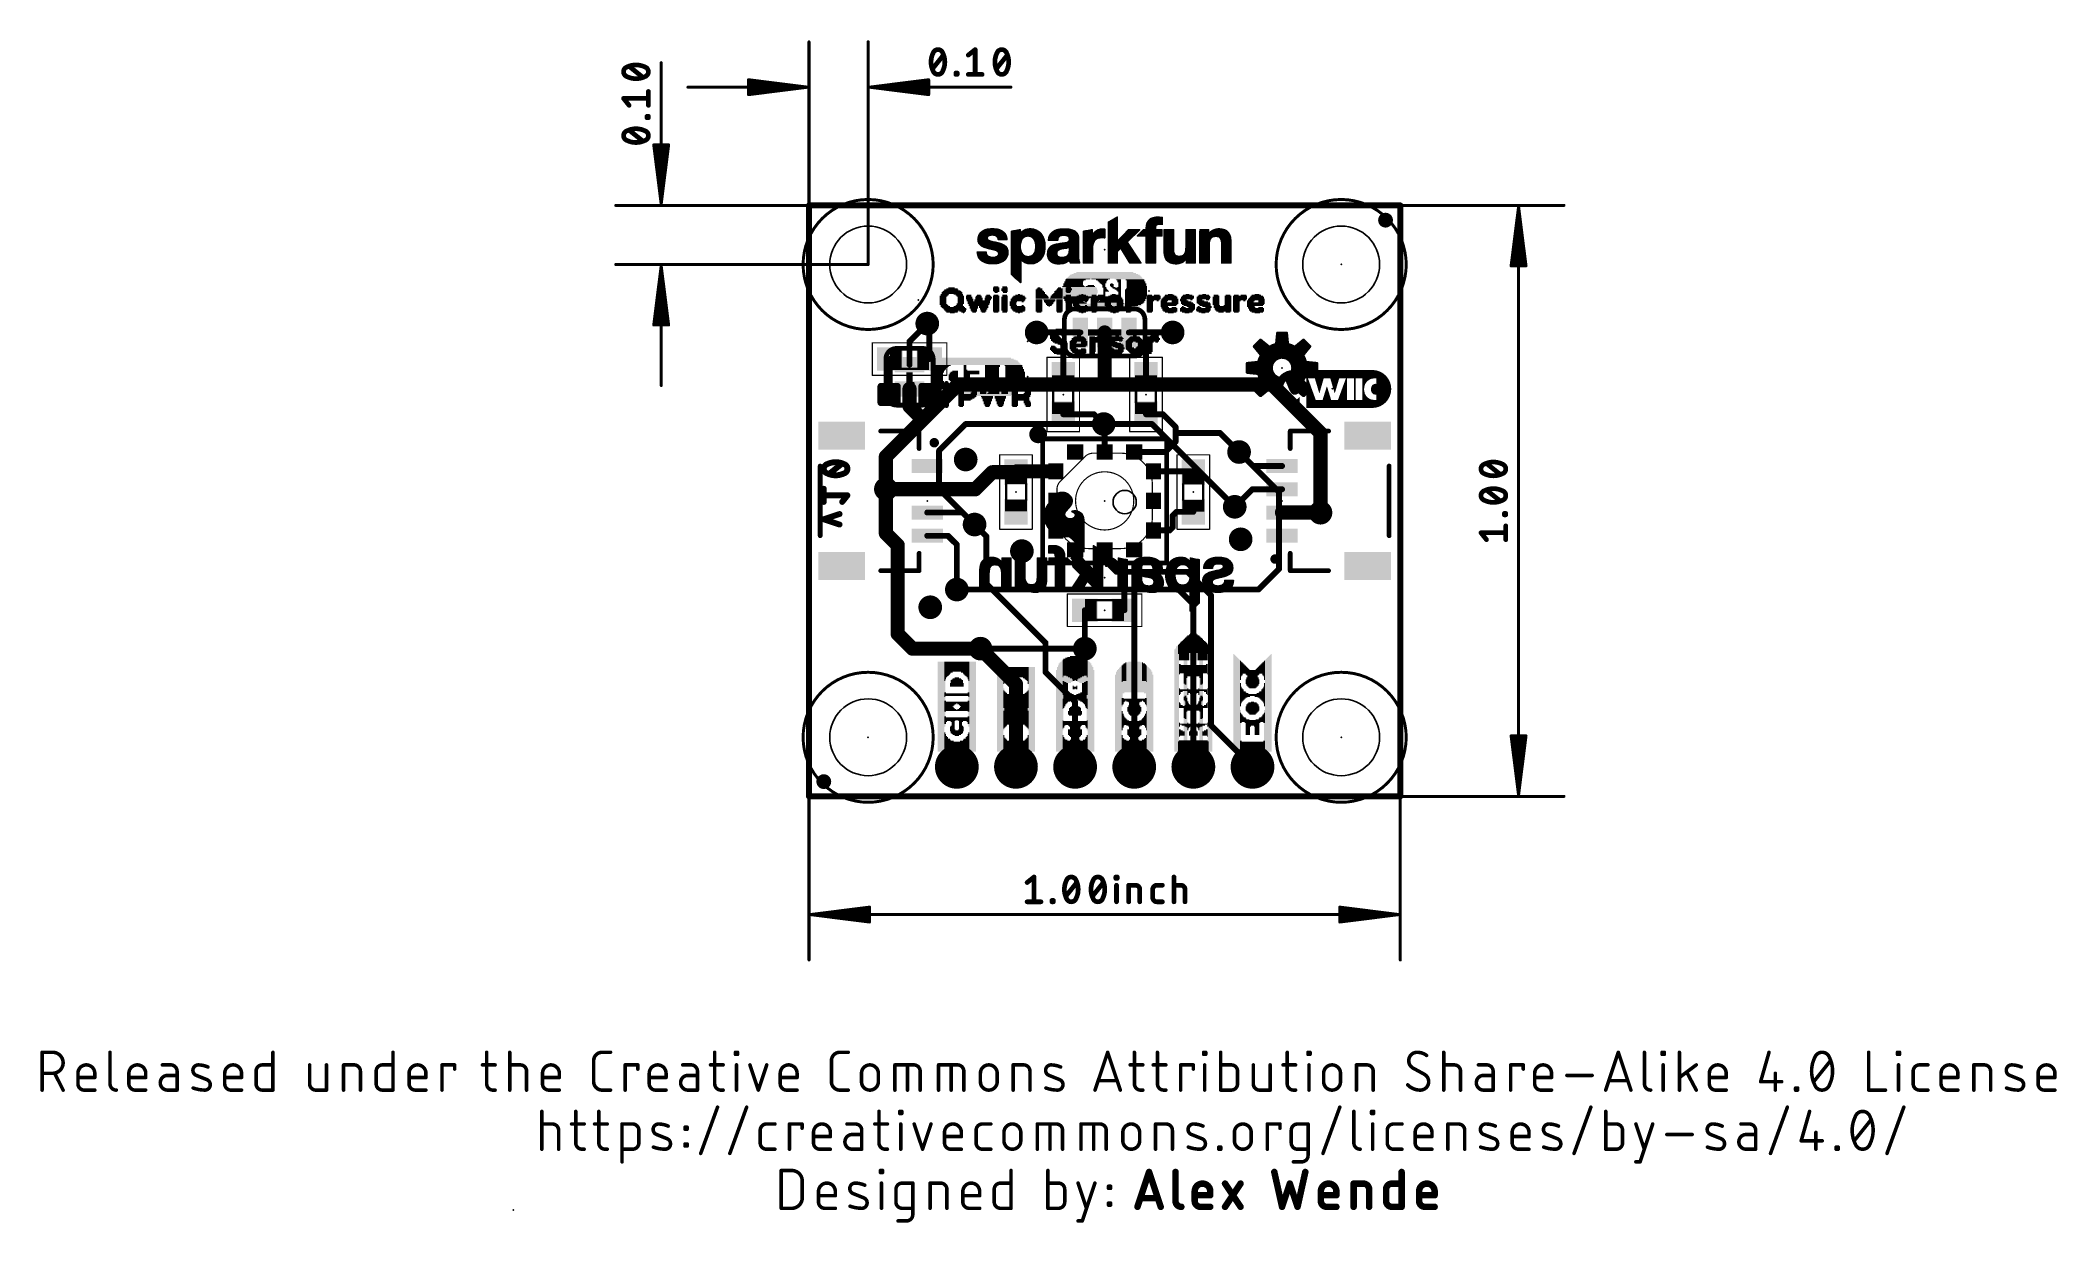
# Model space of a CAD drawing. Extents: x -33 to 53.6, y -18.3 to 32.5.
import ezdxf

# ---------------------------------------------------------------- set-up
doc = ezdxf.new("R2010")
doc.units = 0
for name, color, linetype in [('1', 12, 'CONTINUOUS'), ('16', 132, 'CONTINUOUS'), ('17', 110, 'CONTINUOUS'), ('18', 110, 'CONTINUOUS'), ('20', 31, 'CONTINUOUS'), ('21', 41, 'CONTINUOUS'), ('22', 40, 'CONTINUOUS'), ('23', 53, 'CONTINUOUS'), ('24', 53, 'CONTINUOUS'), ('31', 253, 'CONTINUOUS'), ('39', 12, 'CONTINUOUS'), ('47', 253, 'CONTINUOUS'), ('51', 53, 'CONTINUOUS')]:
    doc.layers.add(name, color=color, linetype=linetype)

# ---------------------------------------------------------------- blocks, each defined once
blk = doc.blocks.new('RECT')
blk.add_solid([(-0.5, -0.5), (0.5, -0.5), (-0.5, 0.5), (0.5, 0.5)])
blk = doc.blocks.new('RECT160000X160000R30')
at = {"const_width": 0.15}
blk.add_lwpolyline([(0.425, -0.35), (0.425, 0.35, 0.4142), (0.35, 0.425), (-0.35, 0.425, 0.4142), (-0.425, 0.35), (-0.425, -0.35, 0.4142), (-0.35, -0.425), (0.35, -0.425, 0.4142)], format="xyb", close=True, dxfattribs=at)
blk.add_solid([(-0.3754, -0.3754), (0.3754, -0.3754), (-0.3754, 0.3754), (0.3754, 0.3754)])
blk = doc.blocks.new('PIE')
at = {"const_width": 0.5}
blk.add_lwpolyline([(0, -0.25, 1), (0, 0.25, 1), (0, -0.25)], format="xyb", dxfattribs=at)
blk = doc.blocks.new('ROUNDP')
at = {"const_width": 0.5}
blk.add_lwpolyline([(0, -0.25, 1), (0, 0.25, 1), (0, -0.25)], format="xyb", dxfattribs=at)
blk = doc.blocks.new('ROUNDV')
at = {"const_width": 0.5}
blk.add_lwpolyline([(0, -0.25, 1), (0, 0.25, 1), (0, -0.25)], format="xyb", dxfattribs=at)

msp = doc.modelspace()

# ---------------------------------------------------------------- linework, layer by layer
at = {"layer": '1'}
for points, const_width in [([(0, 0), (0, 25.4)], 0.254), ([(0, 25.4), (25.4, 25.4)], 0.254), ([(25.4, 25.4), (25.4, 0)], 0.254), ([(5.08, 20.32), (5.168, 20.232)], 0.254), ([(5.168, 20.232), (5.168, 18.796)], 0.254), ([(10.414, 19.939), (9.779, 19.939)], 0.254), ([(10.922, 19.431), (10.414, 19.939)], 0.254), ([(14.986, 19.939), (14.478, 19.431)], 0.254), ([(14.986, 19.939), (15.621, 19.939)], 0.254), ([(10.922, 18.122), (10.922, 19.431)], 0.254), ([(14.478, 18.122), (14.478, 19.431)], 0.254), ([(3.468, 18.796), (3.468, 17.272)], 0.254), ([(3.468, 17.272), (3.441, 17.272)], 0.254), ([(12.241, 16.422), (10.922, 16.422)], 0.254), ([(12.661, 16.002), (12.241, 16.422)], 0.254), ([(14.478, 16.422), (15.201, 16.422)], 0.254), ([(15.201, 16.422), (15.748, 15.875)], 0.254), ([(12.7, 15.963), (12.661, 16.002)], 0.254), ([(12.7, 14.8), (12.7, 15.963)], 0.254), ([(15.748, 15.875), (15.748, 15.621)], 0.254), ([(15.748, 15.621), (15.748, 15.24)], 0.254), ([(17.653, 15.621), (15.748, 15.621)], 0.254), ([(18.474, 14.8), (17.653, 15.621)], 0.254), ([(13.97, 14.8), (15.308, 14.8)], 0.254), ([(15.308, 14.8), (15.748, 15.24)], 0.254), ([(19.074, 14.2), (18.474, 14.8)], 0.254), ([(7.874, 13.931), (7.143, 13.2)], 0.6096), ([(8.89, 13.931), (7.874, 13.931)], 0.6096), ([(8.929, 13.97), (8.89, 13.931)], 0.6096), ([(10.6, 13.97), (8.929, 13.97)], 0.6096), ([(14.8, 13.97), (16.51, 13.97)], 0.254), ([(16.51, 13.97), (16.51, 13.931)], 0.254), ([(20.32, 14.2), (19.074, 14.2)], 0.254), ([(3.302, 13.208), (3.302, 13.2)], 0.6096), ([(3.302, 11.303), (3.302, 13.208)], 0.6096), ([(3.302, 13.2), (5.08, 13.2)], 0.6096), ([(7.143, 13.2), (5.08, 13.2)], 0.6096), ([(19.042, 13.2), (18.288, 12.446)], 0.254), ([(20.32, 13.2), (19.042, 13.2)], 0.254), ([(5.08, 12.2), (6.596, 12.2)], 0.254), ([(6.596, 12.2), (7.112, 11.684)], 0.254), ([(15.621, 12.065), (15.787, 12.231)], 0.254), ([(15.621, 11.557), (15.621, 12.065)], 0.254), ([(15.787, 12.231), (16.51, 12.231)], 0.254), ([(20.32, 12.2), (21.971, 12.2)], 0.6096), ([(21.971, 12.2), (21.971, 12.192)], 0.6096), ([(3.81, 10.795), (3.302, 11.303)], 0.6096), ([(5.08, 11.2), (5.969, 11.2)], 0.254), ([(6.35, 10.819), (5.969, 11.2)], 0.254), ([(7.62, 11.176), (7.112, 11.684)], 0.254), ([(7.62, 11.176), (7.62, 9.144)], 0.254), ([(14.8, 11.43), (15.494, 11.43)], 0.254), ([(15.494, 11.43), (15.621, 11.557)], 0.254), ([(3.81, 10.795), (3.81, 6.985)], 0.6096), ([(6.35, 10.819), (6.35, 8.89)], 0.254), ([(11.43, 10.6), (11.43, 9.906)], 0.254), ([(12.7, 10.6), (12.7, 10.16)], 0.254), ([(11.43, 9.906), (12.446, 8.89)], 0.254), ([(12.7, 10.16), (13.208, 9.652)], 0.254), ([(16.256, 9.652), (13.208, 9.652)], 0.254), ([(17.272, 8.636), (16.256, 9.652)], 0.254), ([(7.62, 9.144), (10.16, 6.604)], 0.254), ([(12.446, 8.89), (13.55, 8.89)], 0.254), ([(13.55, 8.89), (15.875, 8.89)], 0.254), ([(13.55, 8.001), (13.55, 8.89)], 0.254), ([(15.875, 8.89), (16.51, 8.255)], 0.254), ([(17.272, 3.048), (17.272, 8.636)], 0.254), ([(11.85, 8.001), (11.85, 6.35)], 0.254), ([(16.51, 8.255), (16.51, 1.27)], 0.254), ([(4.445, 6.35), (3.81, 6.985)], 0.6096), ([(7.366, 6.35), (4.445, 6.35)], 0.6096), ([(8.89, 4.826), (7.366, 6.35)], 0.6096), ([(10.16, 6.604), (10.16, 5.334)], 0.254), ([(11.43, 4.064), (10.16, 5.334)], 0.254), ([(8.89, 1.27), (8.89, 4.826)], 0.6096), ([(11.43, 4.064), (11.43, 1.27)], 0.254), ([(19.05, 1.27), (17.272, 3.048)], 0.254), ([(25.4, 0), (0, 0)], 0.254)]:
    msp.add_lwpolyline(points, dxfattribs=dict(at, const_width=const_width))
for points, const_width in [([(0.0635, 25.4, 1), (-0.0635, 25.4)], 0.127), ([(0, 25.4635, 1), (0, 25.3365)], 0.127), ([(25.4635, 25.4, 1), (25.3365, 25.4)], 0.127), ([(25.4, 25.3365, 1), (25.4, 25.4635)], 0.127), ([(5.1249, 20.3649, 1), (5.0351, 20.2751)], 0.127), ([(5.2315, 20.232, 1), (5.1045, 20.232)], 0.127), ([(5.1231, 20.1871, 1), (5.2129, 20.2769)], 0.127), ([(9.779, 20.0025, 1), (9.779, 19.8755)], 0.127), ([(10.4589, 19.9839, 1), (10.3691, 19.8941)], 0.127), ([(10.414, 19.8755, 1), (10.414, 20.0025)], 0.127), ([(14.986, 20.0025, 1), (14.986, 19.8755)], 0.127), ([(15.0309, 19.8941, 1), (14.9411, 19.9839)], 0.127), ([(15.621, 19.8755, 1), (15.621, 20.0025)], 0.127), ([(10.9855, 19.431, 1), (10.8585, 19.431)], 0.127), ([(10.8771, 19.3861, 1), (10.9669, 19.4759)], 0.127), ([(14.5415, 19.431, 1), (14.4145, 19.431)], 0.127), ([(14.4331, 19.4759, 1), (14.5229, 19.3861)], 0.127), ([(3.5315, 18.796, 1), (3.4045, 18.796)], 0.127), ([(5.1045, 18.796, 1), (5.2315, 18.796)], 0.127), ([(3.441, 17.3355, 1), (3.441, 17.2085)], 0.127), ([(3.4045, 17.272, 1), (3.5315, 17.272)], 0.127), ([(3.468, 17.2085, 1), (3.468, 17.3355)], 0.127), ([(10.8585, 18.122, 1), (10.9855, 18.122)], 0.127), ([(14.4145, 18.122, 1), (14.5415, 18.122)], 0.127), ([(10.922, 16.4855, 1), (10.922, 16.3585)], 0.127), ([(12.2859, 16.4669, 1), (12.1961, 16.3771)], 0.127), ([(12.241, 16.3585, 1), (12.241, 16.4855)], 0.127), ([(14.478, 16.4855, 1), (14.478, 16.3585)], 0.127), ([(15.2459, 16.4669, 1), (15.1561, 16.3771)], 0.127), ([(15.201, 16.3585, 1), (15.201, 16.4855)], 0.127), ([(12.7059, 16.0469, 1), (12.6161, 15.9571)], 0.127), ([(12.6161, 15.9571, 1), (12.7059, 16.0469)], 0.127), ([(12.7635, 15.963, 1), (12.6365, 15.963)], 0.127), ([(12.6551, 15.9181, 1), (12.7449, 16.0079)], 0.127), ([(15.8115, 15.875, 1), (15.6845, 15.875)], 0.127), ([(15.8115, 15.621, 1), (15.6845, 15.621)], 0.127), ([(15.748, 15.6845, 1), (15.748, 15.5575)], 0.127), ([(15.6845, 15.621, 1), (15.8115, 15.621)], 0.127), ([(15.7031, 15.8301, 1), (15.7929, 15.9199)], 0.127), ([(17.6979, 15.6659, 1), (17.6081, 15.5761)], 0.127), ([(17.653, 15.5575, 1), (17.653, 15.6845)], 0.127), ([(12.6365, 14.8, 1), (12.7635, 14.8)], 0.127), ([(13.97, 14.8635, 1), (13.97, 14.7365)], 0.127), ([(15.2631, 14.8449, 1), (15.3529, 14.7551)], 0.127), ([(15.308, 14.7365, 1), (15.308, 14.8635)], 0.127), ([(15.6845, 15.24, 1), (15.8115, 15.24)], 0.127), ([(15.7929, 15.1951, 1), (15.7031, 15.2849)], 0.127), ([(18.5189, 14.8449, 1), (18.4291, 14.7551)], 0.127), ([(18.4291, 14.7551, 1), (18.5189, 14.8449)], 0.127), ([(7.874, 14.0834, 1), (7.874, 13.7786)], 0.3048), ([(7.9818, 13.8232, 1), (7.7662, 14.0388)], 0.3048), ([(8.7822, 14.0388, 1), (8.9978, 13.8232)], 0.3048), ([(8.929, 14.1224, 1), (8.929, 13.8176)], 0.3048), ([(9.0368, 13.8622, 1), (8.8212, 14.0778)], 0.3048), ([(8.89, 13.7786, 1), (8.89, 14.0834)], 0.3048), ([(10.6, 13.8176, 1), (10.6, 14.1224)], 0.3048), ([(14.8, 14.0335, 1), (14.8, 13.9065)], 0.127), ([(16.5735, 13.97, 1), (16.4465, 13.97)], 0.127), ([(16.4465, 13.931, 1), (16.5735, 13.931)], 0.127), ([(16.51, 13.9065, 1), (16.51, 14.0335)], 0.127), ([(19.074, 14.2635, 1), (19.074, 14.1365)], 0.127), ([(19.0291, 14.1551, 1), (19.1189, 14.2449)], 0.127), ([(20.32, 14.1365, 1), (20.32, 14.2635)], 0.127), ([(3.4544, 13.208, 1), (3.1496, 13.208)], 0.3048), ([(3.4544, 13.208, 1), (3.1496, 13.208)], 0.3048), ([(3.302, 13.3524, 1), (3.302, 13.0476)], 0.3048), ([(3.1496, 13.2, 1), (3.4544, 13.2)], 0.3048), ([(5.08, 13.3524, 1), (5.08, 13.0476)], 0.3048), ([(5.08, 13.0476, 1), (5.08, 13.3524)], 0.3048), ([(7.0352, 13.3078, 1), (7.2508, 13.0922)], 0.3048), ([(7.143, 13.0476, 1), (7.143, 13.3524)], 0.3048), ([(19.042, 13.2635, 1), (19.042, 13.1365)], 0.127), ([(19.0869, 13.1551, 1), (18.9971, 13.2449)], 0.127), ([(20.32, 13.1365, 1), (20.32, 13.2635)], 0.127), ([(5.08, 12.2635, 1), (5.08, 12.1365)], 0.127), ([(6.6409, 12.2449, 1), (6.5511, 12.1551)], 0.127), ([(6.596, 12.1365, 1), (6.596, 12.2635)], 0.127), ([(15.6845, 12.065, 1), (15.5575, 12.065)], 0.127), ([(15.5761, 12.1099, 1), (15.6659, 12.0201)], 0.127), ([(15.787, 12.2945, 1), (15.787, 12.1675)], 0.127), ([(15.8319, 12.1861, 1), (15.7421, 12.2759)], 0.127), ([(16.51, 12.1675, 1), (16.51, 12.2945)], 0.127), ([(18.2431, 12.4909, 1), (18.3329, 12.4011)], 0.127), ([(20.32, 12.3524, 1), (20.32, 12.0476)], 0.3048), ([(22.1234, 12.2, 1), (21.8186, 12.2)], 0.3048), ([(21.8186, 12.192, 1), (22.1234, 12.192)], 0.3048), ([(21.971, 12.0476, 1), (21.971, 12.3524)], 0.3048), ([(3.4098, 11.4108, 1), (3.1942, 11.1952)], 0.3048), ([(3.1496, 11.303, 1), (3.4544, 11.303)], 0.3048), ([(5.08, 11.2635, 1), (5.08, 11.1365)], 0.127), ([(6.0139, 11.2449, 1), (5.9241, 11.1551)], 0.127), ([(5.969, 11.1365, 1), (5.969, 11.2635)], 0.127), ([(7.1569, 11.7289, 1), (7.0671, 11.6391)], 0.127), ([(7.0671, 11.6391, 1), (7.1569, 11.7289)], 0.127), ([(7.6835, 11.176, 1), (7.5565, 11.176)], 0.127), ([(7.5751, 11.1311, 1), (7.6649, 11.2209)], 0.127), ([(14.8, 11.4935, 1), (14.8, 11.3665)], 0.127), ([(15.4491, 11.4749, 1), (15.5389, 11.3851)], 0.127), ([(15.494, 11.3665, 1), (15.494, 11.4935)], 0.127), ([(15.5575, 11.557, 1), (15.6845, 11.557)], 0.127), ([(15.6659, 11.5121, 1), (15.5761, 11.6019)], 0.127), ([(3.9624, 10.795, 1), (3.6576, 10.795)], 0.3048), ([(3.7022, 10.6872, 1), (3.9178, 10.9028)], 0.3048), ([(6.4135, 10.819, 1), (6.2865, 10.819)], 0.127), ([(6.3051, 10.7741, 1), (6.3949, 10.8639)], 0.127), ([(11.4935, 10.6, 1), (11.3665, 10.6)], 0.127), ([(12.7635, 10.6, 1), (12.6365, 10.6)], 0.127), ([(11.4749, 9.9509, 1), (11.3851, 9.8611)], 0.127), ([(11.3665, 9.906, 1), (11.4935, 9.906)], 0.127), ([(12.7449, 10.2049, 1), (12.6551, 10.1151)], 0.127), ([(12.6365, 10.16, 1), (12.7635, 10.16)], 0.127), ([(13.208, 9.7155, 1), (13.208, 9.5885)], 0.127), ([(13.1631, 9.6071, 1), (13.2529, 9.6969)], 0.127), ([(16.3009, 9.6969, 1), (16.2111, 9.6071)], 0.127), ([(16.256, 9.5885, 1), (16.256, 9.7155)], 0.127), ([(6.2865, 8.89, 1), (6.4135, 8.89)], 0.127), ([(7.6649, 9.1889, 1), (7.5751, 9.0991)], 0.127), ([(7.5565, 9.144, 1), (7.6835, 9.144)], 0.127), ([(12.446, 8.9535, 1), (12.446, 8.8265)], 0.127), ([(12.4011, 8.8451, 1), (12.4909, 8.9349)], 0.127), ([(13.55, 8.9535, 1), (13.55, 8.8265)], 0.127), ([(13.6135, 8.89, 1), (13.4865, 8.89)], 0.127), ([(13.55, 8.8265, 1), (13.55, 8.9535)], 0.127), ([(15.9199, 8.9349, 1), (15.8301, 8.8451)], 0.127), ([(15.875, 8.8265, 1), (15.875, 8.9535)], 0.127), ([(17.3355, 8.636, 1), (17.2085, 8.636)], 0.127), ([(17.2271, 8.5911, 1), (17.3169, 8.6809)], 0.127), ([(11.9135, 8.001, 1), (11.7865, 8.001)], 0.127), ([(13.4865, 8.001, 1), (13.6135, 8.001)], 0.127), ([(16.5735, 8.255, 1), (16.4465, 8.255)], 0.127), ([(16.4651, 8.2101, 1), (16.5549, 8.2999)], 0.127), ([(3.9178, 7.0928, 1), (3.7022, 6.8772)], 0.3048), ([(3.6576, 6.985, 1), (3.9624, 6.985)], 0.3048), ([(4.445, 6.5024, 1), (4.445, 6.1976)], 0.3048), ([(4.3372, 6.2422, 1), (4.5528, 6.4578)], 0.3048), ([(7.4738, 6.4578, 1), (7.2582, 6.2422)], 0.3048), ([(7.366, 6.1976, 1), (7.366, 6.5024)], 0.3048), ([(10.2235, 6.604, 1), (10.0965, 6.604)], 0.127), ([(10.1151, 6.5591, 1), (10.2049, 6.6489)], 0.127), ([(11.7865, 6.35, 1), (11.9135, 6.35)], 0.127), ([(10.2049, 5.3789, 1), (10.1151, 5.2891)], 0.127), ([(10.0965, 5.334, 1), (10.2235, 5.334)], 0.127), ([(9.0424, 4.826, 1), (8.7376, 4.826)], 0.3048), ([(8.7822, 4.7182, 1), (8.9978, 4.9338)], 0.3048), ([(11.4935, 4.064, 1), (11.3665, 4.064)], 0.127), ([(11.3851, 4.0191, 1), (11.4749, 4.1089)], 0.127), ([(17.3169, 3.0929, 1), (17.2271, 3.0031)], 0.127), ([(17.2085, 3.048, 1), (17.3355, 3.048)], 0.127), ([(8.7376, 1.27, 1), (9.0424, 1.27)], 0.3048), ([(11.3665, 1.27, 1), (11.4935, 1.27)], 0.127), ([(16.4465, 1.27, 1), (16.5735, 1.27)], 0.127), ([(19.0051, 1.2251, 1), (19.0949, 1.3149)], 0.127), ([(0, 0.0635, 1), (0, -0.0635)], 0.127), ([(-0.0635, 0, 1), (0.0635, 0)], 0.127), ([(25.3365, 0, 1), (25.4635, 0)], 0.127), ([(25.4, -0.0635, 1), (25.4, 0.0635)], 0.127)]:
    msp.add_lwpolyline(points, format="xyb", dxfattribs=dict(at, const_width=const_width))
at = {"layer": '16'}
for points, const_width in [([(0, 0), (0, 25.4)], 0.254), ([(0, 25.4), (25.4, 25.4)], 0.254), ([(25.4, 25.4), (25.4, 0)], 0.254), ([(4.318, 19.558), (5.08, 20.32)], 0.254), ([(11.6586, 19.939), (9.779, 19.939)], 0.254), ([(13.4049, 20.066), (11.9952, 20.066)], 0.0127), ([(11.9952, 20.066), (11.9952, 19.812)], 0.0127), ([(11.9952, 20.0533), (13.4049, 20.0533)], 0.0127), ([(11.9952, 20.0406), (13.4049, 20.0406)], 0.0127), ([(11.9952, 20.0279), (13.4049, 20.0279)], 0.0127), ([(11.9952, 20.0152), (13.4049, 20.0152)], 0.0127), ([(11.9952, 20.0025), (13.4049, 20.0025)], 0.0127), ([(11.9952, 19.9898), (13.4049, 19.9898)], 0.0127), ([(11.9952, 19.9771), (13.4049, 19.9771)], 0.0127), ([(11.9952, 19.9644), (13.4049, 19.9644)], 0.0127), ([(11.9952, 19.9517), (13.4049, 19.9517)], 0.0127), ([(11.9952, 19.939), (13.4049, 19.939)], 0.0127), ([(11.9952, 19.9263), (13.4049, 19.9263)], 0.0127), ([(12.7, 19.939), (12.7, 17.7038)], 0.6096), ([(13.4049, 19.812), (13.4049, 20.066)], 0.0127), ([(13.7414, 19.939), (15.621, 19.939)], 0.254), ([(4.318, 18.5547), (4.318, 19.558)], 0.254), ([(11.9952, 19.9136), (13.4049, 19.9136)], 0.0127), ([(11.9952, 19.9009), (13.4049, 19.9009)], 0.0127), ([(11.9952, 19.8882), (13.4049, 19.8882)], 0.0127), ([(11.9952, 19.8755), (13.4049, 19.8755)], 0.0127), ([(11.9952, 19.8628), (13.4049, 19.8628)], 0.0127), ([(11.9952, 19.8501), (13.4049, 19.8501)], 0.0127), ([(11.9952, 19.8374), (13.4049, 19.8374)], 0.0127), ([(11.9952, 19.8247), (13.4049, 19.8247)], 0.0127), ([(11.9952, 19.812), (13.4049, 19.812)], 0.0127), ([(11.9952, 19.812), (13.4049, 19.812)], 0.0127), ([(4.445, 18.2182), (4.191, 18.2182)], 0.0127), ([(4.191, 18.2182), (4.191, 17.3355)], 0.0127), ([(4.191, 18.2118), (4.445, 18.2118)], 0.0127), ([(4.191, 18.1991), (4.445, 18.1991)], 0.0127), ([(4.191, 18.1864), (4.445, 18.1864)], 0.0127), ([(4.445, 17.3355), (4.445, 18.2182)], 0.0127), ([(4.318, 17.5133), (4.318, 16.764)], 0.6096), ([(4.191, 18.1737), (4.445, 18.1737)], 0.0127), ([(4.191, 18.161), (4.445, 18.161)], 0.0127), ([(4.191, 18.1483), (4.445, 18.1483)], 0.0127), ([(4.191, 18.1356), (4.445, 18.1356)], 0.0127), ([(4.191, 18.1229), (4.445, 18.1229)], 0.0127), ([(4.191, 18.1102), (4.445, 18.1102)], 0.0127), ([(4.191, 18.0975), (4.445, 18.0975)], 0.0127), ([(4.191, 18.0848), (4.445, 18.0848)], 0.0127), ([(4.191, 18.0721), (4.445, 18.0721)], 0.0127), ([(4.191, 18.0594), (4.445, 18.0594)], 0.0127), ([(4.191, 18.0467), (4.445, 18.0467)], 0.0127), ([(4.191, 18.034), (4.445, 18.034)], 0.0127), ([(4.191, 18.0213), (4.445, 18.0213)], 0.0127), ([(4.191, 18.0086), (4.445, 18.0086)], 0.0127), ([(4.191, 17.9959), (4.445, 17.9959)], 0.0127), ([(4.191, 17.9832), (4.445, 17.9832)], 0.0127), ([(4.191, 17.9705), (4.445, 17.9705)], 0.0127), ([(4.191, 17.9578), (4.445, 17.9578)], 0.0127), ([(4.191, 17.9451), (4.445, 17.9451)], 0.0127), ([(4.191, 17.9324), (4.445, 17.9324)], 0.0127), ([(4.191, 17.9197), (4.445, 17.9197)], 0.0127), ([(4.191, 17.907), (4.445, 17.907)], 0.0127), ([(4.191, 17.8943), (4.445, 17.8943)], 0.0127), ([(4.191, 17.8816), (4.445, 17.8816)], 0.0127), ([(4.191, 17.8689), (4.445, 17.8689)], 0.0127), ([(4.191, 17.8562), (4.445, 17.8562)], 0.0127), ([(4.191, 17.8435), (4.445, 17.8435)], 0.0127), ([(4.191, 17.8308), (4.445, 17.8308)], 0.0127), ([(4.191, 17.8181), (4.445, 17.8181)], 0.0127), ([(4.191, 17.8054), (4.445, 17.8054)], 0.0127), ([(4.191, 17.7927), (4.445, 17.7927)], 0.0127), ([(4.191, 17.78), (4.445, 17.78)], 0.0127), ([(4.191, 17.7673), (4.445, 17.7673)], 0.0127), ([(4.191, 17.7546), (4.445, 17.7546)], 0.0127), ([(4.191, 17.7419), (4.445, 17.7419)], 0.0127), ([(4.191, 17.7292), (4.445, 17.7292)], 0.0127), ([(4.191, 17.7165), (4.445, 17.7165)], 0.0127), ([(4.191, 17.7038), (4.445, 17.7038)], 0.0127), ([(4.191, 17.6911), (4.445, 17.6911)], 0.0127), ([(4.191, 17.6784), (4.445, 17.6784)], 0.0127), ([(4.191, 17.6657), (4.445, 17.6657)], 0.0127), ([(4.191, 17.653), (4.445, 17.653)], 0.0127), ([(4.191, 17.6403), (4.445, 17.6403)], 0.0127), ([(4.191, 17.6276), (4.445, 17.6276)], 0.0127), ([(4.191, 17.6149), (4.445, 17.6149)], 0.0127), ([(4.191, 17.6022), (4.445, 17.6022)], 0.0127), ([(4.191, 17.5895), (4.445, 17.5895)], 0.0127), ([(4.191, 17.5768), (4.445, 17.5768)], 0.0127), ([(4.191, 17.5641), (4.445, 17.5641)], 0.0127), ([(4.191, 17.5514), (4.445, 17.5514)], 0.0127), ([(4.191, 17.5387), (4.445, 17.5387)], 0.0127), ([(4.191, 17.526), (4.445, 17.526)], 0.0127), ([(4.191, 17.5133), (4.445, 17.5133)], 0.0127), ([(4.191, 17.5006), (4.445, 17.5006)], 0.0127), ([(4.191, 17.4879), (4.445, 17.4879)], 0.0127), ([(4.191, 17.4752), (4.445, 17.4752)], 0.0127), ([(4.191, 17.4625), (4.445, 17.4625)], 0.0127), ([(4.191, 17.4498), (4.445, 17.4498)], 0.0127), ([(4.191, 17.4371), (4.445, 17.4371)], 0.0127), ([(4.191, 17.4244), (4.445, 17.4244)], 0.0127), ([(4.191, 17.4117), (4.445, 17.4117)], 0.0127), ([(4.191, 17.399), (4.445, 17.399)], 0.0127), ([(4.191, 17.3863), (4.445, 17.3863)], 0.0127), ([(4.191, 17.3736), (4.445, 17.3736)], 0.0127), ([(4.191, 17.3609), (4.445, 17.3609)], 0.0127), ([(4.191, 17.3482), (4.445, 17.3482)], 0.0127), ([(4.191, 17.3355), (4.445, 17.3355)], 0.0127), ([(4.191, 17.3355), (4.445, 17.3355)], 0.0127), ([(6.4008, 17.7038), (4.8895, 16.1925)], 0.6096), ([(12.7, 17.7038), (6.4008, 17.7038)], 0.6096), ([(19.8882, 17.7038), (12.7, 17.7038)], 0.6096), ([(21.971, 15.621), (19.8882, 17.7038)], 0.6096), ([(4.8895, 16.1925), (3.302, 14.605)], 0.6096), ([(4.318, 16.764), (4.8895, 16.1925)], 0.6096), ([(6.731, 16.002), (5.588, 14.859)], 0.254), ([(12.661, 16.002), (6.731, 16.002)], 0.254), ([(12.661, 16.002), (14.732, 16.002)], 0.254), ([(14.732, 16.002), (18.288, 12.446)], 0.254), ([(21.971, 12.192), (21.971, 15.621)], 0.6096), ([(3.302, 14.605), (3.302, 13.208)], 0.6096), ([(5.588, 14.859), (5.588, 13.208)], 0.254), ([(20.193, 13.081), (18.474, 14.8)], 0.254), ([(0.8608, 13.8557), (1.4252, 14.3073)], 0.254), ([(0.635, 12.6563), (0.635, 13.2207)], 0.254), ([(1.651, 12.9385), (0.635, 12.9385)], 0.254), ([(1.4252, 12.6563), (1.651, 12.9385)], 0.254), ([(5.588, 13.208), (7.112, 11.684)], 0.254), ([(20.193, 13.081), (20.193, 9.779)], 0.254), ([(0.635, 11.9098), (1.3123, 12.1356)], 0.254), ([(1.3123, 11.684), (0.635, 11.9098)], 0.254), ([(20.193, 9.779), (19.304, 8.89)], 0.254), ([(13.97, 8.89), (6.35, 8.89)], 0.254), ([(19.304, 8.89), (13.97, 8.89)], 0.254), ([(13.97, 1.27), (13.97, 8.89)], 0.254), ([(7.366, 6.35), (11.85, 6.35)], 0.254), ([(25.4, 0), (0, 0)], 0.254)]:
    msp.add_lwpolyline(points, dxfattribs=dict(at, const_width=const_width))
for points, const_width in [([(0.0635, 25.4, 1), (-0.0635, 25.4)], 0.127), ([(0, 25.4635, 1), (0, 25.3365)], 0.127), ([(25.4635, 25.4, 1), (25.3365, 25.4)], 0.127), ([(25.4, 25.3365, 1), (25.4, 25.4635)], 0.127), ([(5.1249, 20.2751, 1), (5.0351, 20.3649)], 0.127), ([(9.779, 20.0025, 1), (9.779, 19.8755)], 0.127), ([(11.6586, 19.8755, 1), (11.6586, 20.0025)], 0.127), ([(11.9952, 20.0692, 1), (11.9952, 20.0628)], 0.0064), ([(11.9983, 20.066, 1), (11.992, 20.066)], 0.0064), ([(11.9952, 20.0565, 1), (11.9952, 20.0501)], 0.0064), ([(11.9952, 20.0438, 1), (11.9952, 20.0374)], 0.0064), ([(11.9952, 20.0311, 1), (11.9952, 20.0247)], 0.0064), ([(11.9952, 20.0184, 1), (11.9952, 20.012)], 0.0064), ([(11.9952, 20.0057, 1), (11.9952, 19.9993)], 0.0064), ([(11.9952, 19.993, 1), (11.9952, 19.9866)], 0.0064), ([(11.9952, 19.9803, 1), (11.9952, 19.9739)], 0.0064), ([(11.9952, 19.9676, 1), (11.9952, 19.9612)], 0.0064), ([(11.9952, 19.9549, 1), (11.9952, 19.9485)], 0.0064), ([(11.9952, 19.9422, 1), (11.9952, 19.9358)], 0.0064), ([(11.9952, 19.9295, 1), (11.9952, 19.9231)], 0.0064), ([(12.8524, 19.939, 1), (12.5476, 19.939)], 0.3048), ([(13.408, 20.066, 1), (13.4017, 20.066)], 0.0064), ([(13.4049, 20.0628, 1), (13.4049, 20.0692)], 0.0064), ([(13.4049, 20.0501, 1), (13.4049, 20.0565)], 0.0064), ([(13.4049, 20.0374, 1), (13.4049, 20.0438)], 0.0064), ([(13.4049, 20.0247, 1), (13.4049, 20.0311)], 0.0064), ([(13.4049, 20.012, 1), (13.4049, 20.0184)], 0.0064), ([(13.4049, 19.9993, 1), (13.4049, 20.0057)], 0.0064), ([(13.4049, 19.9866, 1), (13.4049, 19.993)], 0.0064), ([(13.4049, 19.9739, 1), (13.4049, 19.9803)], 0.0064), ([(13.4049, 19.9612, 1), (13.4049, 19.9676)], 0.0064), ([(13.4049, 19.9485, 1), (13.4049, 19.9549)], 0.0064), ([(13.4049, 19.9358, 1), (13.4049, 19.9422)], 0.0064), ([(13.4049, 19.9231, 1), (13.4049, 19.9295)], 0.0064), ([(13.7414, 20.0025, 1), (13.7414, 19.8755)], 0.127), ([(15.621, 19.8755, 1), (15.621, 20.0025)], 0.127), ([(4.3815, 19.558, 1), (4.2545, 19.558)], 0.127), ([(4.2731, 19.6029, 1), (4.3629, 19.5131)], 0.127), ([(11.9952, 19.9168, 1), (11.9952, 19.9104)], 0.0064), ([(11.9952, 19.9041, 1), (11.9952, 19.8977)], 0.0064), ([(11.9952, 19.8914, 1), (11.9952, 19.885)], 0.0064), ([(11.9952, 19.8787, 1), (11.9952, 19.8723)], 0.0064), ([(11.9952, 19.866, 1), (11.9952, 19.8596)], 0.0064), ([(11.9952, 19.8533, 1), (11.9952, 19.8469)], 0.0064), ([(11.9952, 19.8406, 1), (11.9952, 19.8342)], 0.0064), ([(11.9952, 19.8279, 1), (11.9952, 19.8215)], 0.0064), ([(11.9952, 19.8152, 1), (11.9952, 19.8088)], 0.0064), ([(11.9952, 19.8152, 1), (11.9952, 19.8088)], 0.0064), ([(11.992, 19.812, 1), (11.9983, 19.812)], 0.0064), ([(13.4017, 19.812, 1), (13.408, 19.812)], 0.0064), ([(13.4049, 19.9104, 1), (13.4049, 19.9168)], 0.0064), ([(13.4049, 19.8977, 1), (13.4049, 19.9041)], 0.0064), ([(13.4049, 19.885, 1), (13.4049, 19.8914)], 0.0064), ([(13.4049, 19.8723, 1), (13.4049, 19.8787)], 0.0064), ([(13.4049, 19.8596, 1), (13.4049, 19.866)], 0.0064), ([(13.4049, 19.8469, 1), (13.4049, 19.8533)], 0.0064), ([(13.4049, 19.8342, 1), (13.4049, 19.8406)], 0.0064), ([(13.4049, 19.8215, 1), (13.4049, 19.8279)], 0.0064), ([(13.4049, 19.8088, 1), (13.4049, 19.8152)], 0.0064), ([(13.4049, 19.8088, 1), (13.4049, 19.8152)], 0.0064), ([(4.1942, 18.2182, 1), (4.1878, 18.2182)], 0.0064), ([(4.191, 18.215, 1), (4.191, 18.2086)], 0.0064), ([(4.191, 18.2023, 1), (4.191, 18.1959)], 0.0064), ([(4.191, 18.1896, 1), (4.191, 18.1832)], 0.0064), ([(4.191, 18.2213, 1), (4.191, 18.215)], 0.0064), ([(4.2545, 18.5547, 1), (4.3815, 18.5547)], 0.127), ([(4.4482, 18.2182, 1), (4.4418, 18.2182)], 0.0064), ([(4.445, 18.215, 1), (4.445, 18.2213)], 0.0064), ([(4.445, 18.2086, 1), (4.445, 18.215)], 0.0064), ([(4.445, 18.1959, 1), (4.445, 18.2023)], 0.0064), ([(4.445, 18.1832, 1), (4.445, 18.1896)], 0.0064), ([(4.4704, 17.5133, 1), (4.1656, 17.5133)], 0.3048), ([(4.191, 18.1769, 1), (4.191, 18.1705)], 0.0064), ([(4.191, 18.1642, 1), (4.191, 18.1578)], 0.0064), ([(4.191, 18.1515, 1), (4.191, 18.1451)], 0.0064), ([(4.191, 18.1388, 1), (4.191, 18.1324)], 0.0064), ([(4.191, 18.1261, 1), (4.191, 18.1197)], 0.0064), ([(4.191, 18.1134, 1), (4.191, 18.107)], 0.0064), ([(4.191, 18.1007, 1), (4.191, 18.0943)], 0.0064), ([(4.191, 18.088, 1), (4.191, 18.0816)], 0.0064), ([(4.191, 18.0753, 1), (4.191, 18.0689)], 0.0064), ([(4.191, 18.0626, 1), (4.191, 18.0562)], 0.0064), ([(4.191, 18.0499, 1), (4.191, 18.0435)], 0.0064), ([(4.191, 18.0372, 1), (4.191, 18.0308)], 0.0064), ([(4.191, 18.0245, 1), (4.191, 18.0181)], 0.0064), ([(4.191, 18.0118, 1), (4.191, 18.0054)], 0.0064), ([(4.191, 17.9991, 1), (4.191, 17.9927)], 0.0064), ([(4.191, 17.9864, 1), (4.191, 17.98)], 0.0064), ([(4.191, 17.9737, 1), (4.191, 17.9673)], 0.0064), ([(4.191, 17.961, 1), (4.191, 17.9546)], 0.0064), ([(4.191, 17.9483, 1), (4.191, 17.9419)], 0.0064), ([(4.191, 17.9356, 1), (4.191, 17.9292)], 0.0064), ([(4.191, 17.9229, 1), (4.191, 17.9165)], 0.0064), ([(4.191, 17.9102, 1), (4.191, 17.9038)], 0.0064), ([(4.191, 17.8975, 1), (4.191, 17.8911)], 0.0064), ([(4.191, 17.8848, 1), (4.191, 17.8784)], 0.0064), ([(4.191, 17.8721, 1), (4.191, 17.8657)], 0.0064), ([(4.191, 17.8594, 1), (4.191, 17.853)], 0.0064), ([(4.191, 17.8467, 1), (4.191, 17.8403)], 0.0064), ([(4.191, 17.834, 1), (4.191, 17.8276)], 0.0064), ([(4.191, 17.8213, 1), (4.191, 17.8149)], 0.0064), ([(4.191, 17.8086, 1), (4.191, 17.8022)], 0.0064), ([(4.191, 17.7959, 1), (4.191, 17.7895)], 0.0064), ([(4.191, 17.7832, 1), (4.191, 17.7768)], 0.0064), ([(4.191, 17.7705, 1), (4.191, 17.7641)], 0.0064), ([(4.191, 17.7578, 1), (4.191, 17.7514)], 0.0064), ([(4.191, 17.7451, 1), (4.191, 17.7387)], 0.0064), ([(4.191, 17.7324, 1), (4.191, 17.726)], 0.0064), ([(4.191, 17.7197, 1), (4.191, 17.7133)], 0.0064), ([(4.191, 17.707, 1), (4.191, 17.7006)], 0.0064), ([(4.191, 17.6943, 1), (4.191, 17.6879)], 0.0064), ([(4.191, 17.6816, 1), (4.191, 17.6752)], 0.0064), ([(4.191, 17.6689, 1), (4.191, 17.6625)], 0.0064), ([(4.191, 17.6562, 1), (4.191, 17.6498)], 0.0064), ([(4.191, 17.6435, 1), (4.191, 17.6371)], 0.0064), ([(4.191, 17.6308, 1), (4.191, 17.6244)], 0.0064), ([(4.191, 17.6181, 1), (4.191, 17.6117)], 0.0064), ([(4.191, 17.6054, 1), (4.191, 17.599)], 0.0064), ([(4.191, 17.5927, 1), (4.191, 17.5863)], 0.0064), ([(4.191, 17.58, 1), (4.191, 17.5736)], 0.0064), ([(4.191, 17.5673, 1), (4.191, 17.5609)], 0.0064), ([(4.191, 17.5546, 1), (4.191, 17.5482)], 0.0064), ([(4.191, 17.5419, 1), (4.191, 17.5355)], 0.0064), ([(4.191, 17.5292, 1), (4.191, 17.5228)], 0.0064), ([(4.191, 17.5165, 1), (4.191, 17.5101)], 0.0064), ([(4.191, 17.5038, 1), (4.191, 17.4974)], 0.0064), ([(4.191, 17.4911, 1), (4.191, 17.4847)], 0.0064), ([(4.191, 17.4784, 1), (4.191, 17.472)], 0.0064), ([(4.191, 17.4657, 1), (4.191, 17.4593)], 0.0064), ([(4.191, 17.453, 1), (4.191, 17.4466)], 0.0064), ([(4.191, 17.4403, 1), (4.191, 17.4339)], 0.0064), ([(4.191, 17.4276, 1), (4.191, 17.4212)], 0.0064), ([(4.191, 17.4149, 1), (4.191, 17.4085)], 0.0064), ([(4.191, 17.4022, 1), (4.191, 17.3958)], 0.0064), ([(4.191, 17.3895, 1), (4.191, 17.3831)], 0.0064), ([(4.191, 17.3768, 1), (4.191, 17.3704)], 0.0064), ([(4.191, 17.3641, 1), (4.191, 17.3577)], 0.0064), ([(4.191, 17.3514, 1), (4.191, 17.345)], 0.0064), ([(4.191, 17.3387, 1), (4.191, 17.3323)], 0.0064), ([(4.191, 17.3387, 1), (4.191, 17.3323)], 0.0064), ([(4.1878, 17.3355, 1), (4.1942, 17.3355)], 0.0064), ([(4.4418, 17.3355, 1), (4.4482, 17.3355)], 0.0064), ([(4.445, 18.1705, 1), (4.445, 18.1769)], 0.0064), ([(4.445, 18.1578, 1), (4.445, 18.1642)], 0.0064), ([(4.445, 18.1451, 1), (4.445, 18.1515)], 0.0064), ([(4.445, 18.1324, 1), (4.445, 18.1388)], 0.0064), ([(4.445, 18.1197, 1), (4.445, 18.1261)], 0.0064), ([(4.445, 18.107, 1), (4.445, 18.1134)], 0.0064), ([(4.445, 18.0943, 1), (4.445, 18.1007)], 0.0064), ([(4.445, 18.0816, 1), (4.445, 18.088)], 0.0064), ([(4.445, 18.0689, 1), (4.445, 18.0753)], 0.0064), ([(4.445, 18.0562, 1), (4.445, 18.0626)], 0.0064), ([(4.445, 18.0435, 1), (4.445, 18.0499)], 0.0064), ([(4.445, 18.0308, 1), (4.445, 18.0372)], 0.0064), ([(4.445, 18.0181, 1), (4.445, 18.0245)], 0.0064), ([(4.445, 18.0054, 1), (4.445, 18.0118)], 0.0064), ([(4.445, 17.9927, 1), (4.445, 17.9991)], 0.0064), ([(4.445, 17.98, 1), (4.445, 17.9864)], 0.0064), ([(4.445, 17.9673, 1), (4.445, 17.9737)], 0.0064), ([(4.445, 17.9546, 1), (4.445, 17.961)], 0.0064), ([(4.445, 17.9419, 1), (4.445, 17.9483)], 0.0064), ([(4.445, 17.9292, 1), (4.445, 17.9356)], 0.0064), ([(4.445, 17.9165, 1), (4.445, 17.9229)], 0.0064), ([(4.445, 17.9038, 1), (4.445, 17.9102)], 0.0064), ([(4.445, 17.8911, 1), (4.445, 17.8975)], 0.0064), ([(4.445, 17.8784, 1), (4.445, 17.8848)], 0.0064), ([(4.445, 17.8657, 1), (4.445, 17.8721)], 0.0064), ([(4.445, 17.853, 1), (4.445, 17.8594)], 0.0064), ([(4.445, 17.8403, 1), (4.445, 17.8467)], 0.0064), ([(4.445, 17.8276, 1), (4.445, 17.834)], 0.0064), ([(4.445, 17.8149, 1), (4.445, 17.8213)], 0.0064), ([(4.445, 17.8022, 1), (4.445, 17.8086)], 0.0064), ([(4.445, 17.7895, 1), (4.445, 17.7959)], 0.0064), ([(4.445, 17.7768, 1), (4.445, 17.7832)], 0.0064), ([(4.445, 17.7641, 1), (4.445, 17.7705)], 0.0064), ([(4.445, 17.7514, 1), (4.445, 17.7578)], 0.0064), ([(4.445, 17.7387, 1), (4.445, 17.7451)], 0.0064), ([(4.445, 17.726, 1), (4.445, 17.7324)], 0.0064), ([(4.445, 17.7133, 1), (4.445, 17.7197)], 0.0064), ([(4.445, 17.7006, 1), (4.445, 17.707)], 0.0064), ([(4.445, 17.6879, 1), (4.445, 17.6943)], 0.0064), ([(4.445, 17.6752, 1), (4.445, 17.6816)], 0.0064), ([(4.445, 17.6625, 1), (4.445, 17.6689)], 0.0064), ([(4.445, 17.6498, 1), (4.445, 17.6562)], 0.0064), ([(4.445, 17.6371, 1), (4.445, 17.6435)], 0.0064), ([(4.445, 17.6244, 1), (4.445, 17.6308)], 0.0064), ([(4.445, 17.6117, 1), (4.445, 17.6181)], 0.0064), ([(4.445, 17.599, 1), (4.445, 17.6054)], 0.0064), ([(4.445, 17.5863, 1), (4.445, 17.5927)], 0.0064), ([(4.445, 17.5736, 1), (4.445, 17.58)], 0.0064), ([(4.445, 17.5609, 1), (4.445, 17.5673)], 0.0064), ([(4.445, 17.5482, 1), (4.445, 17.5546)], 0.0064), ([(4.445, 17.5355, 1), (4.445, 17.5419)], 0.0064), ([(4.445, 17.5228, 1), (4.445, 17.5292)], 0.0064), ([(4.445, 17.5101, 1), (4.445, 17.5165)], 0.0064), ([(4.445, 17.4974, 1), (4.445, 17.5038)], 0.0064), ([(4.445, 17.4847, 1), (4.445, 17.4911)], 0.0064), ([(4.445, 17.472, 1), (4.445, 17.4784)], 0.0064), ([(4.445, 17.4593, 1), (4.445, 17.4657)], 0.0064), ([(4.445, 17.4466, 1), (4.445, 17.453)], 0.0064), ([(4.445, 17.4339, 1), (4.445, 17.4403)], 0.0064), ([(4.445, 17.4212, 1), (4.445, 17.4276)], 0.0064), ([(4.445, 17.4085, 1), (4.445, 17.4149)], 0.0064), ([(4.445, 17.3958, 1), (4.445, 17.4022)], 0.0064), ([(4.445, 17.3831, 1), (4.445, 17.3895)], 0.0064), ([(4.445, 17.3704, 1), (4.445, 17.3768)], 0.0064), ([(4.445, 17.3577, 1), (4.445, 17.3641)], 0.0064), ([(4.445, 17.345, 1), (4.445, 17.3514)], 0.0064), ([(4.445, 17.3323, 1), (4.445, 17.3387)], 0.0064), ([(4.445, 17.3323, 1), (4.445, 17.3387)], 0.0064), ([(6.4008, 17.8562, 1), (6.4008, 17.5514)], 0.3048), ([(6.5086, 17.596, 1), (6.293, 17.8116)], 0.3048), ([(12.7, 17.8562, 1), (12.7, 17.5514)], 0.3048), ([(12.5476, 17.7038, 1), (12.8524, 17.7038)], 0.3048), ([(12.7, 17.5514, 1), (12.7, 17.8562)], 0.3048), ([(19.996, 17.8116, 1), (19.7804, 17.596)], 0.3048), ([(19.8882, 17.5514, 1), (19.8882, 17.8562)], 0.3048), ([(4.4258, 16.8718, 1), (4.2102, 16.6562)], 0.3048), ([(4.1656, 16.764, 1), (4.4704, 16.764)], 0.3048), ([(4.9973, 16.0847, 1), (4.7817, 16.3003)], 0.3048), ([(4.7817, 16.3003, 1), (4.9973, 16.0847)], 0.3048), ([(4.7817, 16.0847, 1), (4.9973, 16.3003)], 0.3048), ([(6.731, 16.0655, 1), (6.731, 15.9385)], 0.127), ([(6.7759, 15.9571, 1), (6.6861, 16.0469)], 0.127), ([(12.661, 16.0655, 1), (12.661, 15.9385)], 0.127), ([(12.661, 15.9385, 1), (12.661, 16.0655)], 0.127), ([(14.7769, 16.0469, 1), (14.6871, 15.9571)], 0.127), ([(14.732, 15.9385, 1), (14.732, 16.0655)], 0.127), ([(22.1234, 15.621, 1), (21.8186, 15.621)], 0.3048), ([(21.8632, 15.5132, 1), (22.0788, 15.7288)], 0.3048), ([(3.1942, 14.7128, 1), (3.4098, 14.4972)], 0.3048), ([(3.4544, 14.605, 1), (3.1496, 14.605)], 0.3048), ([(5.6515, 14.859, 1), (5.5245, 14.859)], 0.127), ([(5.5431, 14.9039, 1), (5.6329, 14.8141)], 0.127), ([(18.5189, 14.8449, 1), (18.4291, 14.7551)], 0.127), ([(0.7761, 14.279, 0.3205), (0.635, 14.0815)], 0.254), ([(0.635, 14.0815, 0.3205), (0.7761, 13.8839)], 0.254), ([(0.6985, 14.0815, 1), (0.5715, 14.0815)], 0.127), ([(0.5715, 14.0815, 1), (0.6985, 14.0815)], 0.127), ([(1.143, 14.3637, 0.1139), (0.7761, 14.279)], 0.254), ([(0.7483, 14.3361, 1), (0.8039, 14.2219)], 0.127), ([(0.7761, 13.8839, 0.1139), (1.143, 13.7993)], 0.254), ([(0.8039, 13.941, 1), (0.7483, 13.8268)], 0.127), ([(0.7967, 14.219, 1), (0.7555, 14.3391)], 0.127), ([(0.7555, 13.8239, 1), (0.7967, 13.944)], 0.127), ([(0.8211, 13.9053, 1), (0.9004, 13.8061)], 0.127), ([(1.5099, 14.279, 0.1139), (1.143, 14.3637)], 0.254), ([(1.143, 14.4272, 1), (1.143, 14.3002)], 0.127), ([(1.143, 13.7993, 0.1139), (1.5099, 13.8839)], 0.254), ([(1.143, 13.8628, 1), (1.143, 13.7358)], 0.127), ([(1.143, 14.3002, 1), (1.143, 14.4272)], 0.127), ([(1.143, 13.7358, 1), (1.143, 13.8628)], 0.127), ([(1.4649, 14.2577, 1), (1.3856, 14.3568)], 0.127), ([(1.651, 14.0815, 0.3205), (1.5099, 14.279)], 0.254), ([(1.5305, 14.3391, 1), (1.4893, 14.219)], 0.127), ([(1.5099, 13.8839, 0.3205), (1.651, 14.0815)], 0.254), ([(1.4893, 13.944, 1), (1.5305, 13.8239)], 0.127), ([(1.4821, 14.2219, 1), (1.5377, 14.3361)], 0.127), ([(1.5377, 13.8268, 1), (1.4821, 13.941)], 0.127), ([(1.7145, 14.0815, 1), (1.5875, 14.0815)], 0.127), ([(1.5875, 14.0815, 1), (1.7145, 14.0815)], 0.127), ([(0.6985, 13.2207, 1), (0.5715, 13.2207)], 0.127), ([(0.635, 13.002, 1), (0.635, 12.875)], 0.127), ([(1.7006, 12.8988, 1), (1.6014, 12.9781)], 0.127), ([(1.651, 12.875, 1), (1.651, 13.002)], 0.127), ([(3.1496, 13.208, 1), (3.4544, 13.208)], 0.3048), ([(5.6329, 13.2529, 1), (5.5431, 13.1631)], 0.127), ([(5.5245, 13.208, 1), (5.6515, 13.208)], 0.127), ([(20.2565, 13.081, 1), (20.1295, 13.081)], 0.127), ([(20.1481, 13.0361, 1), (20.2379, 13.1259)], 0.127), ([(0.5715, 12.6563, 1), (0.6985, 12.6563)], 0.127), ([(1.3324, 12.0753, 1), (1.2923, 12.1958)], 0.127), ([(1.3756, 12.6959, 1), (1.4748, 12.6166)], 0.127), ([(18.2431, 12.4011, 1), (18.3329, 12.4909)], 0.127), ([(21.8186, 12.192, 1), (22.1234, 12.192)], 0.3048), ([(0.6551, 11.97, 1), (0.6149, 11.8495)], 0.127), ([(0.6149, 11.97, 1), (0.6551, 11.8495)], 0.127), ([(1.2923, 11.6238, 1), (1.3324, 11.7442)], 0.127), ([(7.0671, 11.6391, 1), (7.1569, 11.7289)], 0.127), ([(20.1295, 9.779, 1), (20.2565, 9.779)], 0.127), ([(20.2379, 9.7341, 1), (20.1481, 9.8239)], 0.127), ([(6.35, 8.9535, 1), (6.35, 8.8265)], 0.127), ([(13.97, 8.9535, 1), (13.97, 8.8265)], 0.127), ([(14.0335, 8.89, 1), (13.9065, 8.89)], 0.127), ([(13.97, 8.8265, 1), (13.97, 8.9535)], 0.127), ([(19.2591, 8.9349, 1), (19.3489, 8.8451)], 0.127), ([(19.304, 8.8265, 1), (19.304, 8.9535)], 0.127), ([(7.366, 6.4135, 1), (7.366, 6.2865)], 0.127), ([(11.85, 6.2865, 1), (11.85, 6.4135)], 0.127), ([(13.9065, 1.27, 1), (14.0335, 1.27)], 0.127), ([(0, 0.0635, 1), (0, -0.0635)], 0.127), ([(-0.0635, 0, 1), (0.0635, 0)], 0.127), ([(25.3365, 0, 1), (25.4635, 0)], 0.127), ([(25.4, -0.0635, 1), (25.4, 0.0635)], 0.127)]:
    msp.add_lwpolyline(points, format="xyb", dxfattribs=dict(at, const_width=const_width))
at = {"layer": '20', "const_width": 0.2032}
for points in [[(25.4, 25.4), (0, 25.4)], [(0, 25.4), (0, 0)], [(25.4, 0), (25.4, 25.4)], [(0, 0), (25.4, 0)]]:
    msp.add_lwpolyline(points, dxfattribs=at)
at = {"layer": '20', "const_width": 0.1016}
for points in [[(0, 25.4508, 1), (0, 25.3492)], [(0.0508, 25.4, 1), (-0.0508, 25.4)], [(25.4508, 25.4, 1), (25.3492, 25.4)], [(25.4, 25.3492, 1), (25.4, 25.4508)], [(0, 0.0508, 1), (0, -0.0508)], [(-0.0508, 0, 1), (0.0508, 0)], [(25.3492, 0, 1), (25.4508, 0)], [(25.4, -0.0508, 1), (25.4, 0.0508)]]:
    msp.add_lwpolyline(points, format="xyb", dxfattribs=at)
at = {"layer": '20'}
for centre, radius in [((2.54, 22.86), 1.651), ((22.86, 22.86), 1.651), ((13.56, 12.65), 0.5), ((2.54, 2.54), 1.651), ((22.86, 2.54), 1.651)]:
    msp.add_circle(centre, radius, dxfattribs=at)
at = {"layer": '21'}
for points, const_width in [([(7.321, 24.16), (7.381, 24.23)], 0.0762), ([(7.381, 24.23), (7.461, 24.29)], 0.0762), ([(7.3831, 24.2316), (8.3689, 24.2316)], 0.0762), ([(7.461, 24.29), (7.551, 24.34)], 0.0762), ([(7.493, 24.3078), (8.259, 24.3078)], 0.0762), ([(7.551, 24.34), (7.651, 24.37)], 0.0762), ([(7.651, 24.37), (7.761, 24.38)], 0.0762), ([(7.761, 24.38), (7.881, 24.39)], 0.0762), ([(7.809, 24.384), (7.947, 24.384)], 0.0762), ([(7.881, 24.39), (8.101, 24.37)], 0.0762), ([(8.101, 24.37), (8.201, 24.34)], 0.0762), ([(8.201, 24.34), (8.291, 24.29)], 0.0762), ([(8.291, 24.29), (8.371, 24.23)], 0.0762), ([(8.371, 24.23), (8.441, 24.15)], 0.0762), ([(8.701, 24.28), (8.751, 24.29)], 0.0762), ([(8.701, 22.44), (8.701, 24.28)], 0.0762), ([(8.701, 24.2316), (9.071, 24.2316)], 0.0762), ([(8.751, 24.29), (8.791, 24.3)], 0.0762), ([(8.791, 24.3), (8.841, 24.31)], 0.0762), ([(8.83, 24.3078), (9.071, 24.3078)], 0.0762), ([(8.841, 24.31), (8.881, 24.31)], 0.0762), ([(8.881, 24.31), (8.981, 24.33)], 0.0762), ([(8.981, 24.33), (9.021, 24.34)], 0.0762), ([(9.021, 24.34), (9.071, 24.35)], 0.0762), ([(9.071, 24.35), (9.071, 24.17)], 0.0762), ([(9.071, 24.17), (9.151, 24.27)], 0.0762), ([(9.1203, 24.2316), (9.9094, 24.2316)], 0.0762), ([(9.151, 24.27), (9.251, 24.33)], 0.0762), ([(9.214, 24.3078), (9.8002, 24.3078)], 0.0762), ([(9.251, 24.33), (9.311, 24.36)], 0.0762), ([(9.311, 24.36), (9.491, 24.39)], 0.0762), ([(9.455, 24.384), (9.539, 24.384)], 0.0762), ([(9.491, 24.39), (9.651, 24.37)], 0.0762), ([(9.651, 24.37), (9.781, 24.32)], 0.0762), ([(9.781, 24.32), (9.891, 24.25)], 0.0762), ([(9.891, 24.25), (9.981, 24.16)], 0.0762), ([(10.391, 24.18), (10.431, 24.22)], 0.0762), ([(10.431, 24.22), (10.511, 24.28)], 0.0762), ([(10.4465, 24.2316), (11.4794, 24.2316)], 0.0762), ([(10.511, 24.28), (10.561, 24.31)], 0.0762), ([(10.5573, 24.3078), (11.3754, 24.3078)], 0.0762), ([(10.561, 24.31), (10.661, 24.35)], 0.0762), ([(10.661, 24.35), (10.841, 24.38)], 0.0762), ([(10.841, 24.38), (11.061, 24.38)], 0.0762), ([(11.061, 24.38), (11.121, 24.37)], 0.0762), ([(11.121, 24.37), (11.171, 24.37)], 0.0762), ([(11.171, 24.37), (11.221, 24.36)], 0.0762), ([(11.221, 24.36), (11.281, 24.34)], 0.0762), ([(11.281, 24.34), (11.321, 24.33)], 0.0762), ([(11.321, 24.33), (11.371, 24.31)], 0.0762), ([(11.371, 24.31), (11.411, 24.29)], 0.0762), ([(11.411, 24.29), (11.451, 24.26)], 0.0762), ([(11.451, 24.26), (11.521, 24.19)], 0.0762), ([(11.791, 24.28), (11.891, 24.3)], 0.0762), ([(11.791, 22.93), (11.791, 24.28)], 0.0762), ([(11.791, 24.2316), (12.161, 24.2316)], 0.0762), ([(11.891, 24.3), (11.931, 24.31)], 0.0762), ([(11.9222, 24.3078), (12.161, 24.3078)], 0.0762), ([(11.931, 24.31), (11.981, 24.31)], 0.0762), ([(11.981, 24.31), (12.031, 24.32)], 0.0762), ([(12.031, 24.32), (12.071, 24.33)], 0.0762), ([(12.071, 24.33), (12.121, 24.34)], 0.0762), ([(12.121, 24.34), (12.161, 24.35)], 0.0762), ([(12.161, 24.35), (12.161, 24.08)], 0.0762), ([(12.241, 24.21), (12.291, 24.26)], 0.0762), ([(12.2626, 24.2316), (12.701, 24.2316)], 0.0762), ([(12.291, 24.26), (12.411, 24.34)], 0.0762), ([(12.3627, 24.3078), (12.701, 24.3078)], 0.0762), ([(12.411, 24.34), (12.551, 24.38)], 0.0762), ([(12.551, 24.38), (12.691, 24.38)], 0.0762), ([(12.691, 24.38), (12.701, 24.37)], 0.0762), ([(12.701, 24.37), (12.701, 24.01)], 0.0762), ([(12.861, 24.67), (13.241, 24.89)], 0.0762), ([(12.861, 22.93), (12.861, 24.67)], 0.0762), ([(12.861, 24.6126), (13.241, 24.6126)], 0.0762), ([(12.861, 24.5364), (13.241, 24.5364)], 0.0762), ([(12.861, 24.4602), (13.241, 24.4602)], 0.0762), ([(12.861, 24.384), (13.241, 24.384)], 0.0762), ([(12.861, 24.3078), (13.241, 24.3078)], 0.0762), ([(12.861, 24.2316), (13.241, 24.2316)], 0.0762), ([(12.8935, 24.6888), (13.241, 24.6888)], 0.0762), ([(13.0251, 24.765), (13.241, 24.765)], 0.0762), ([(13.1567, 24.8412), (13.241, 24.8412)], 0.0762), ([(13.241, 24.89), (13.241, 23.84)], 0.0762), ([(13.241, 23.84), (13.731, 24.35)], 0.0762), ([(13.6172, 24.2316), (14.0703, 24.2316)], 0.0762), ([(14.191, 24.35), (13.661, 23.83)], 0.0762), ([(13.6905, 24.3078), (14.148, 24.3078)], 0.0762), ([(13.731, 24.35), (14.191, 24.35)], 0.0762), ([(14.211, 24.18), (14.241, 24.22)], 0.0762), ([(14.241, 24.22), (14.301, 24.28)], 0.0762), ([(14.2526, 24.2316), (15.151, 24.2316)], 0.0762), ([(14.301, 24.28), (14.341, 24.31)], 0.0762), ([(14.3381, 24.3078), (15.151, 24.3078)], 0.0762), ([(14.341, 24.31), (14.371, 24.35)], 0.0762), ([(14.371, 24.35), (14.491, 24.35)], 0.0762), ([(14.491, 24.46), (14.501, 24.55)], 0.0762), ([(14.491, 24.4602), (14.881, 24.4602)], 0.0762), ([(14.491, 24.35), (14.491, 24.46)], 0.0762), ([(14.491, 24.384), (14.881, 24.384)], 0.0762), ([(14.4995, 24.5364), (14.9031, 24.5364)], 0.0762), ([(14.501, 24.55), (14.521, 24.63)], 0.0762), ([(14.5167, 24.6126), (15.171, 24.6126)], 0.0762), ([(14.521, 24.63), (14.561, 24.7)], 0.0762), ([(14.5546, 24.6888), (15.171, 24.6888)], 0.0762), ([(14.561, 24.7), (14.611, 24.76)], 0.0762), ([(14.611, 24.76), (14.671, 24.82)], 0.0762), ([(14.616, 24.765), (15.171, 24.765)], 0.0762), ([(14.671, 24.82), (14.751, 24.85)], 0.0762), ([(14.7275, 24.8412), (15.171, 24.8412)], 0.0762), ([(14.751, 24.85), (14.851, 24.88)], 0.0762), ([(14.851, 24.88), (14.961, 24.89)], 0.0762), ([(14.891, 24.51), (14.881, 24.47)], 0.0762), ([(14.881, 24.47), (14.881, 24.35)], 0.0762), ([(14.881, 24.35), (15.151, 24.35)], 0.0762), ([(14.901, 24.53), (14.891, 24.51)], 0.0762), ([(14.911, 24.56), (14.901, 24.53)], 0.0762), ([(14.931, 24.57), (14.911, 24.56)], 0.0762), ([(14.991, 24.59), (14.931, 24.57)], 0.0762), ([(14.961, 24.89), (15.041, 24.89)], 0.0762), ([(15.171, 24.59), (14.991, 24.59)], 0.0762), ([(15.041, 24.89), (15.071, 24.88)], 0.0762), ([(15.071, 24.88), (15.171, 24.88)], 0.0762), ([(15.151, 24.35), (15.151, 24.09)], 0.0762), ([(15.171, 24.88), (15.171, 24.59)], 0.0762), ([(15.261, 23.35), (15.261, 24.35)], 0.0762), ([(15.261, 24.35), (15.651, 24.35)], 0.0762), ([(15.261, 24.3078), (15.651, 24.3078)], 0.0762), ([(15.261, 24.2316), (15.651, 24.2316)], 0.0762), ([(15.651, 24.35), (15.651, 23.47)], 0.0762), ([(16.201, 23.61), (16.201, 24.35)], 0.0762), ([(16.201, 24.35), (16.581, 24.35)], 0.0762), ([(16.201, 24.3078), (16.581, 24.3078)], 0.0762), ([(16.201, 24.2316), (16.581, 24.2316)], 0.0762), ([(16.581, 24.35), (16.581, 22.93)], 0.0762), ([(16.791, 24.17), (16.801, 24.35)], 0.0762), ([(16.7944, 24.2316), (17.161, 24.2316)], 0.0762), ([(16.7987, 24.3078), (17.161, 24.3078)], 0.0762), ([(16.801, 24.35), (17.161, 24.35)], 0.0762), ([(17.161, 24.35), (17.161, 24.15)], 0.0762), ([(17.211, 24.21), (17.251, 24.26)], 0.0762), ([(17.2283, 24.2316), (18.0094, 24.2316)], 0.0762), ([(17.251, 24.26), (17.311, 24.3)], 0.0762), ([(17.311, 24.3), (17.361, 24.33)], 0.0762), ([(17.324, 24.3078), (17.919, 24.3078)], 0.0762), ([(17.361, 24.33), (17.481, 24.37)], 0.0762), ([(17.481, 24.37), (17.601, 24.39)], 0.0762), ([(17.565, 24.384), (17.643, 24.384)], 0.0762), ([(17.601, 24.39), (17.741, 24.37)], 0.0762), ([(17.741, 24.37), (17.861, 24.34)], 0.0762), ([(17.861, 24.34), (17.951, 24.29)], 0.0762), ([(17.951, 24.29), (18.011, 24.23)], 0.0762), ([(18.011, 24.23), (18.061, 24.14)], 0.0762), ([(7.251, 23.27), (7.231, 23.39)], 0.0762), ([(7.231, 23.39), (7.601, 23.39)], 0.0762), ([(7.261, 23.93), (7.281, 24.06)], 0.0762), ([(7.271, 23.85), (7.261, 23.93)], 0.0762), ([(7.2614, 23.9268), (7.6784, 23.9268)], 0.0762), ([(7.2709, 23.8506), (7.8239, 23.8506)], 0.0762), ([(7.301, 23.77), (7.271, 23.85)], 0.0762), ([(7.2722, 24.003), (7.6518, 24.003)], 0.0762), ([(7.281, 24.06), (7.321, 24.16)], 0.0762), ([(7.2887, 24.0792), (7.6848, 24.0792)], 0.0762), ([(7.2994, 23.7744), (8.1612, 23.7744)], 0.0762), ([(7.401, 23.67), (7.301, 23.77)], 0.0762), ([(7.3192, 24.1554), (8.4363, 24.1554)], 0.0762), ([(7.3728, 23.6982), (8.3517, 23.6982)], 0.0762), ([(7.471, 23.63), (7.401, 23.67)], 0.0762), ([(7.551, 23.6), (7.471, 23.63)], 0.0762), ([(7.4923, 23.622), (8.4586, 23.622)], 0.0762), ([(7.631, 23.58), (7.551, 23.6)], 0.0762), ([(7.601, 23.39), (7.611, 23.33)], 0.0762), ([(7.711, 23.55), (7.631, 23.58)], 0.0762), ([(7.661, 24.04), (7.651, 24)], 0.0762), ([(7.651, 24), (7.661, 23.95)], 0.0762), ([(7.671, 24.07), (7.661, 24.04)], 0.0762), ([(7.661, 23.95), (7.691, 23.91)], 0.0762), ([(7.731, 24.11), (7.671, 24.07)], 0.0762), ([(7.691, 23.91), (7.731, 23.88)], 0.0762), ([(7.811, 23.53), (7.711, 23.55)], 0.0762), ([(7.761, 24.12), (7.731, 24.11)], 0.0762), ([(7.731, 23.88), (7.791, 23.86)], 0.0762), ([(7.732, 23.5458), (8.5063, 23.5458)], 0.0762), ([(7.801, 24.12), (7.761, 24.12)], 0.0762), ([(7.791, 23.86), (7.931, 23.82)], 0.0762), ([(7.831, 24.13), (7.801, 24.12)], 0.0762), ([(7.901, 23.51), (7.811, 23.53)], 0.0762), ([(7.921, 24.13), (7.831, 24.13)], 0.0762), ([(8.041, 23.47), (7.901, 23.51)], 0.0762), ([(7.971, 24.12), (7.921, 24.13)], 0.0762), ([(7.931, 23.82), (8.011, 23.81)], 0.0762), ([(8.011, 24.11), (7.971, 24.12)], 0.0762), ([(8.051, 24.09), (8.011, 24.11)], 0.0762), ([(8.011, 23.81), (8.091, 23.79)], 0.0762), ([(8.091, 23.44), (8.041, 23.47)], 0.0762), ([(8.0417, 23.4696), (8.5322, 23.4696)], 0.0762), ([(8.111, 24.03), (8.051, 24.09)], 0.0762), ([(8.0618, 24.0792), (8.4693, 24.0792)], 0.0762), ([(8.091, 23.79), (8.181, 23.77)], 0.0762), ([(8.121, 23.41), (8.091, 23.44)], 0.0762), ([(8.121, 23.99), (8.111, 24.03)], 0.0762), ([(8.1178, 24.003), (8.4895, 24.003)], 0.0762), ([(8.131, 23.94), (8.121, 23.99)], 0.0762), ([(8.141, 23.38), (8.121, 23.41)], 0.0762), ([(8.501, 23.94), (8.131, 23.94)], 0.0762), ([(8.1321, 23.3934), (8.5406, 23.3934)], 0.0762), ([(8.151, 23.34), (8.141, 23.38)], 0.0762), ([(8.181, 23.77), (8.261, 23.74)], 0.0762), ([(8.261, 23.74), (8.331, 23.71)], 0.0762), ([(8.331, 23.71), (8.401, 23.67)], 0.0762), ([(8.401, 23.67), (8.461, 23.62)], 0.0762), ([(8.441, 24.15), (8.481, 24.05)], 0.0762), ([(8.461, 23.62), (8.501, 23.56)], 0.0762), ([(8.481, 24.05), (8.501, 23.94)], 0.0762), ([(8.501, 23.56), (8.531, 23.48)], 0.0762), ([(8.531, 23.48), (8.541, 23.39)], 0.0762), ([(8.541, 23.39), (8.531, 23.26)], 0.0762), ([(8.701, 24.1554), (9.9837, 24.1554)], 0.0762), ([(8.701, 24.0792), (9.3191, 24.0792)], 0.0762), ([(8.701, 24.003), (9.1852, 24.003)], 0.0762), ([(8.701, 23.9268), (9.1311, 23.9268)], 0.0762), ([(8.701, 23.8506), (9.1037, 23.8506)], 0.0762), ([(8.701, 23.7744), (9.0846, 23.7744)], 0.0762), ([(8.701, 23.6982), (9.071, 23.6982)], 0.0762), ([(8.701, 23.622), (9.071, 23.622)], 0.0762), ([(8.701, 23.5458), (9.0721, 23.5458)], 0.0762), ([(8.701, 23.4696), (9.0911, 23.4696)], 0.0762), ([(8.701, 23.3934), (9.1102, 23.3934)], 0.0762), ([(9.111, 23.88), (9.071, 23.72)], 0.0762), ([(9.071, 23.72), (9.071, 23.55)], 0.0762), ([(9.071, 23.55), (9.111, 23.39)], 0.0762), ([(9.141, 23.95), (9.111, 23.88)], 0.0762), ([(9.111, 23.39), (9.191, 23.27)], 0.0762), ([(9.191, 24.01), (9.141, 23.95)], 0.0762), ([(9.251, 24.05), (9.191, 24.01)], 0.0762), ([(9.321, 24.08), (9.251, 24.05)], 0.0762), ([(9.411, 24.09), (9.321, 24.08)], 0.0762), ([(9.491, 24.08), (9.411, 24.09)], 0.0762), ([(9.561, 24.05), (9.491, 24.08)], 0.0762), ([(9.4929, 24.0792), (10.0281, 24.0792)], 0.0762), ([(9.621, 24.01), (9.561, 24.05)], 0.0762), ([(9.671, 23.95), (9.621, 24.01)], 0.0762), ([(9.6268, 24.003), (10.0652, 24.003)], 0.0762), ([(9.631, 23.27), (9.711, 23.39)], 0.0762), ([(9.701, 23.88), (9.671, 23.95)], 0.0762), ([(9.6809, 23.9268), (10.0945, 23.9268)], 0.0762), ([(9.731, 23.8), (9.701, 23.88)], 0.0762), ([(9.711, 23.39), (9.731, 23.47)], 0.0762), ([(10.051, 23.23), (9.711, 23.39)], 0.0762), ([(9.711, 23.39), (10.051, 23.23)], 0.0762), ([(9.7119, 23.3934), (10.1072, 23.3934)], 0.0762), ([(9.712, 23.8506), (10.1137, 23.8506)], 0.0762), ([(9.7309, 23.4696), (10.1181, 23.4696)], 0.0762), ([(9.751, 23.64), (9.731, 23.8)], 0.0762), ([(9.731, 23.47), (9.741, 23.55)], 0.0762), ([(9.7342, 23.7744), (10.1301, 23.7744)], 0.0762), ([(9.7405, 23.5458), (10.125, 23.5458)], 0.0762), ([(9.741, 23.55), (9.751, 23.64)], 0.0762), ([(9.7437, 23.6982), (10.131, 23.6982)], 0.0762), ([(9.749, 23.622), (10.1304, 23.622)], 0.0762), ([(9.751, 23.64), (10.131, 23.63)], 0.0762), ([(10.131, 23.63), (9.751, 23.64)], 0.0762), ([(9.981, 24.16), (10.051, 24.04)], 0.0762), ([(10.051, 24.04), (10.101, 23.91)], 0.0762), ([(10.101, 23.35), (10.051, 23.23)], 0.0762), ([(10.101, 23.91), (10.131, 23.77)], 0.0762), ([(10.121, 23.49), (10.101, 23.35)], 0.0762), ([(10.131, 23.63), (10.121, 23.49)], 0.0762), ([(10.131, 23.77), (10.131, 23.63)], 0.0762), ([(10.251, 23.31), (10.261, 23.42)], 0.0762), ([(10.2586, 23.3934), (10.641, 23.3934)], 0.0762), ([(10.261, 23.42), (10.291, 23.51)], 0.0762), ([(10.2775, 23.4696), (10.6906, 23.4696)], 0.0762), ([(10.291, 23.91), (10.301, 23.98)], 0.0762), ([(10.681, 23.91), (10.291, 23.91)], 0.0762), ([(10.291, 23.51), (10.341, 23.58)], 0.0762), ([(10.2934, 23.9268), (10.681, 23.9268)], 0.0762), ([(10.301, 23.98), (10.311, 24.03)], 0.0762), ([(10.3056, 24.003), (10.6975, 24.003)], 0.0762), ([(10.311, 24.03), (10.331, 24.09)], 0.0762), ([(10.3166, 23.5458), (10.795, 23.5458)], 0.0762), ([(10.3274, 24.0792), (10.7602, 24.0792)], 0.0762), ([(10.331, 24.09), (10.361, 24.14)], 0.0762), ([(10.341, 23.58), (10.401, 23.64)], 0.0762), ([(10.361, 24.14), (10.391, 24.18)], 0.0762), ([(10.3726, 24.1554), (11.5348, 24.1554)], 0.0762), ([(10.383, 23.622), (10.766, 23.622)], 0.0762), ([(10.401, 23.64), (10.471, 23.68)], 0.0762), ([(10.471, 23.68), (10.551, 23.71)], 0.0762), ([(10.5195, 23.6982), (10.7369, 23.6982)], 0.0762), ([(10.551, 23.71), (10.641, 23.73)], 0.0762), ([(10.641, 23.36), (10.631, 23.33)], 0.0762), ([(10.641, 23.73), (10.721, 23.74)], 0.0762), ([(10.661, 23.44), (10.641, 23.4)], 0.0762), ([(10.641, 23.4), (10.641, 23.36)], 0.0762), ([(10.701, 23.48), (10.661, 23.44)], 0.0762), ([(10.691, 23.96), (10.681, 23.94)], 0.0762), ([(10.681, 23.94), (10.681, 23.91)], 0.0762), ([(10.711, 24.03), (10.691, 23.99)], 0.0762), ([(10.691, 23.99), (10.691, 23.96)], 0.0762), ([(10.801, 23.53), (10.701, 23.48)], 0.0762), ([(10.771, 24.09), (10.711, 24.03)], 0.0762), ([(10.721, 23.74), (10.811, 23.76)], 0.0762), ([(10.801, 23.53), (10.721, 23.74)], 0.0762), ([(10.721, 23.74), (10.801, 23.53)], 0.0762), ([(10.7369, 23.6982), (10.9966, 23.6982)], 0.0762), ([(10.766, 23.622), (11.0111, 23.622)], 0.0762), ([(10.811, 24.11), (10.771, 24.09)], 0.0762), ([(10.795, 23.5458), (10.8784, 23.5458)], 0.0762), ([(10.821, 23.53), (10.801, 23.53)], 0.0762), ([(10.831, 24.11), (10.811, 24.11)], 0.0762), ([(10.811, 23.76), (10.901, 23.77)], 0.0762), ([(10.841, 23.54), (10.821, 23.53)], 0.0762), ([(10.861, 24.12), (10.831, 24.11)], 0.0762), ([(10.861, 23.54), (10.841, 23.54)], 0.0762), ([(10.911, 24.12), (10.861, 24.12)], 0.0762), ([(10.891, 23.55), (10.861, 23.54)], 0.0762), ([(10.931, 23.55), (10.891, 23.55)], 0.0762), ([(10.901, 23.77), (10.981, 23.78)], 0.0762), ([(10.941, 24.13), (10.911, 24.12)], 0.0762), ([(10.961, 23.56), (10.931, 23.55)], 0.0762), ([(10.9362, 23.7744), (10.9821, 23.7744)], 0.0762), ([(10.961, 24.12), (10.941, 24.13)], 0.0762), ([(11.031, 24.12), (10.961, 24.12)], 0.0762), ([(11.001, 23.56), (10.961, 23.56)], 0.0762), ([(10.981, 23.78), (11.051, 23.79)], 0.0762), ([(10.981, 23.78), (11.021, 23.57)], 0.0762), ([(11.021, 23.57), (10.981, 23.78)], 0.0762), ([(10.9821, 23.7744), (11.581, 23.7744)], 0.0762), ([(10.9966, 23.6982), (11.581, 23.6982)], 0.0762), ([(11.021, 23.57), (11.001, 23.56)], 0.0762), ([(11.0111, 23.622), (11.175, 23.622)], 0.0762), ([(11.071, 23.57), (11.021, 23.57)], 0.0762), ([(11.051, 24.11), (11.031, 24.12)], 0.0762), ([(11.071, 24.11), (11.051, 24.11)], 0.0762), ([(11.051, 23.79), (11.111, 23.81)], 0.0762), ([(11.131, 24.08), (11.071, 24.11)], 0.0762), ([(11.111, 23.59), (11.071, 23.57)], 0.0762), ([(11.111, 23.81), (11.151, 23.84)], 0.0762), ([(11.131, 23.59), (11.111, 23.59)], 0.0762), ([(11.161, 24.05), (11.131, 24.08)], 0.0762), ([(11.141, 23.6), (11.131, 23.59)], 0.0762), ([(11.1318, 24.0792), (11.5645, 24.0792)], 0.0762), ([(11.161, 23.61), (11.141, 23.6)], 0.0762), ([(11.151, 23.84), (11.181, 23.88)], 0.0762), ([(11.159, 23.8506), (11.581, 23.8506)], 0.0762), ([(11.181, 24.01), (11.161, 24.05)], 0.0762), ([(11.171, 23.62), (11.161, 23.61)], 0.0762), ([(11.191, 23.63), (11.171, 23.62)], 0.0762), ([(11.171, 23.37), (11.181, 23.39)], 0.0762), ([(11.171, 23.34), (11.171, 23.37)], 0.0762), ([(11.181, 23.99), (11.181, 24.01)], 0.0762), ([(11.181, 24.003), (11.5772, 24.003)], 0.0762), ([(11.191, 23.96), (11.181, 23.99)], 0.0762), ([(11.181, 23.88), (11.191, 23.93)], 0.0762), ([(11.181, 23.42), (11.191, 23.44)], 0.0762), ([(11.181, 23.39), (11.181, 23.42)], 0.0762), ([(11.181, 23.3934), (11.581, 23.3934)], 0.0762), ([(11.1904, 23.9268), (11.581, 23.9268)], 0.0762), ([(11.191, 23.93), (11.191, 23.96)], 0.0762), ([(11.191, 23.44), (11.191, 23.63)], 0.0762), ([(11.191, 23.622), (11.581, 23.622)], 0.0762), ([(11.191, 23.5458), (11.581, 23.5458)], 0.0762), ([(11.191, 23.4696), (11.581, 23.4696)], 0.0762), ([(11.521, 24.19), (11.541, 24.14)], 0.0762), ([(11.541, 24.14), (11.561, 24.1)], 0.0762), ([(11.561, 24.1), (11.581, 23.98)], 0.0762), ([(11.581, 23.98), (11.581, 23.08)], 0.0762), ([(11.791, 24.1554), (12.161, 24.1554)], 0.0762), ([(11.791, 24.0792), (12.701, 24.0792)], 0.0762), ([(11.791, 24.003), (12.433, 24.003)], 0.0762), ([(11.791, 23.9268), (12.2978, 23.9268)], 0.0762), ([(11.791, 23.8506), (12.2441, 23.8506)], 0.0762), ([(11.791, 23.7744), (12.2115, 23.7744)], 0.0762), ([(11.791, 23.6982), (12.1895, 23.6982)], 0.0762), ([(11.791, 23.622), (12.181, 23.622)], 0.0762), ([(11.791, 23.5458), (12.181, 23.5458)], 0.0762), ([(11.791, 23.4696), (12.181, 23.4696)], 0.0762), ([(11.791, 23.3934), (12.181, 23.3934)], 0.0762), ([(12.161, 24.08), (12.171, 24.08)], 0.0762), ([(12.171, 24.08), (12.201, 24.15)], 0.0762), ([(12.201, 23.75), (12.181, 23.66)], 0.0762), ([(12.181, 23.66), (12.181, 22.93)], 0.0762), ([(12.201, 24.15), (12.241, 24.21)], 0.0762), ([(12.261, 23.89), (12.201, 23.75)], 0.0762), ([(12.2046, 24.1554), (12.701, 24.1554)], 0.0762), ([(12.321, 23.95), (12.261, 23.89)], 0.0762), ([(12.381, 23.99), (12.321, 23.95)], 0.0762), ([(12.461, 24.01), (12.381, 23.99)], 0.0762), ([(12.561, 24.02), (12.461, 24.01)], 0.0762), ([(12.671, 24.02), (12.561, 24.02)], 0.0762), ([(12.691, 24.01), (12.671, 24.02)], 0.0762), ([(12.701, 24.01), (12.691, 24.01)], 0.0762), ([(12.861, 24.1554), (13.241, 24.1554)], 0.0762), ([(12.861, 24.0792), (13.241, 24.0792)], 0.0762), ([(12.861, 24.003), (13.241, 24.003)], 0.0762), ([(12.861, 23.9268), (13.241, 23.9268)], 0.0762), ([(12.861, 23.8506), (13.241, 23.8506)], 0.0762), ([(12.861, 23.7744), (13.6974, 23.7744)], 0.0762), ([(12.861, 23.6982), (13.7474, 23.6982)], 0.0762), ([(12.861, 23.622), (13.7974, 23.622)], 0.0762), ([(12.861, 23.5458), (13.3668, 23.5458)], 0.0762), ([(12.861, 23.4696), (13.2906, 23.4696)], 0.0762), ([(12.861, 23.3934), (13.241, 23.3934)], 0.0762), ([(13.391, 23.57), (13.241, 23.42)], 0.0762), ([(13.241, 23.42), (13.241, 22.93)], 0.0762), ([(13.2512, 23.8506), (13.682, 23.8506)], 0.0762), ([(13.3244, 23.9268), (13.7597, 23.9268)], 0.0762), ([(13.781, 22.93), (13.391, 23.57)], 0.0762), ([(13.3976, 24.003), (13.8373, 24.003)], 0.0762), ([(13.4057, 23.5458), (13.8473, 23.5458)], 0.0762), ([(13.4522, 23.4696), (13.8973, 23.4696)], 0.0762), ([(13.4708, 24.0792), (13.915, 24.0792)], 0.0762), ([(13.4986, 23.3934), (13.9472, 23.3934)], 0.0762), ([(13.544, 24.1554), (13.9927, 24.1554)], 0.0762), ([(13.661, 23.83), (14.251, 22.93)], 0.0762), ([(14.111, 24.09), (14.171, 24.15)], 0.0762), ([(14.491, 24.09), (14.111, 24.09)], 0.0762), ([(14.171, 24.15), (14.211, 24.18)], 0.0762), ([(14.1782, 24.1554), (15.151, 24.1554)], 0.0762), ([(14.491, 22.93), (14.491, 24.09)], 0.0762), ([(14.491, 24.0792), (14.881, 24.0792)], 0.0762), ([(14.491, 24.003), (14.881, 24.003)], 0.0762), ([(14.491, 23.9268), (14.881, 23.9268)], 0.0762), ([(14.491, 23.8506), (14.881, 23.8506)], 0.0762), ([(14.491, 23.7744), (14.881, 23.7744)], 0.0762), ([(14.491, 23.6982), (14.881, 23.6982)], 0.0762), ([(14.491, 23.622), (14.881, 23.622)], 0.0762), ([(14.491, 23.5458), (14.881, 23.5458)], 0.0762), ([(14.491, 23.4696), (14.881, 23.4696)], 0.0762), ([(14.491, 23.3934), (14.881, 23.3934)], 0.0762), ([(15.151, 24.09), (14.881, 24.09)], 0.0762), ([(14.881, 24.09), (14.881, 22.93)], 0.0762), ([(15.261, 24.1554), (15.651, 24.1554)], 0.0762), ([(15.261, 24.0792), (15.651, 24.0792)], 0.0762), ([(15.261, 24.003), (15.651, 24.003)], 0.0762), ([(15.261, 23.9268), (15.651, 23.9268)], 0.0762), ([(15.261, 23.8506), (15.651, 23.8506)], 0.0762), ([(15.261, 23.7744), (15.651, 23.7744)], 0.0762), ([(15.261, 23.6982), (15.651, 23.6982)], 0.0762), ([(15.261, 23.622), (15.651, 23.622)], 0.0762), ([(15.261, 23.5458), (15.651, 23.5458)], 0.0762), ([(15.261, 23.4696), (15.6511, 23.4696)], 0.0762), ([(15.261, 23.3934), (15.6632, 23.3934)], 0.0762), ([(15.281, 23.24), (15.261, 23.35)], 0.0762), ([(15.651, 23.47), (15.661, 23.4)], 0.0762), ([(15.661, 23.4), (15.681, 23.34)], 0.0762), ([(16.131, 23.3), (16.161, 23.35)], 0.0762), ([(16.161, 23.35), (16.181, 23.42)], 0.0762), ([(16.1734, 23.3934), (16.581, 23.3934)], 0.0762), ([(16.181, 23.42), (16.191, 23.51)], 0.0762), ([(16.1865, 23.4696), (16.581, 23.4696)], 0.0762), ([(16.191, 23.51), (16.201, 23.61)], 0.0762), ([(16.1946, 23.5458), (16.581, 23.5458)], 0.0762), ([(16.201, 24.1554), (16.581, 24.1554)], 0.0762), ([(16.201, 24.0792), (16.581, 24.0792)], 0.0762), ([(16.201, 24.003), (16.581, 24.003)], 0.0762), ([(16.201, 23.9268), (16.581, 23.9268)], 0.0762), ([(16.201, 23.8506), (16.581, 23.8506)], 0.0762), ([(16.201, 23.7744), (16.581, 23.7744)], 0.0762), ([(16.201, 23.6982), (16.581, 23.6982)], 0.0762), ([(16.201, 23.622), (16.581, 23.622)], 0.0762), ([(16.791, 22.93), (16.791, 24.17)], 0.0762), ([(16.791, 24.1554), (17.161, 24.1554)], 0.0762), ([(16.791, 24.0792), (17.4754, 24.0792)], 0.0762), ([(16.791, 24.003), (17.2694, 24.003)], 0.0762), ([(16.791, 23.9268), (17.2201, 23.9268)], 0.0762), ([(16.791, 23.8506), (17.1989, 23.8506)], 0.0762), ([(16.791, 23.7744), (17.182, 23.7744)], 0.0762), ([(16.791, 23.6982), (17.181, 23.6982)], 0.0762), ([(16.791, 23.622), (17.181, 23.622)], 0.0762), ([(16.791, 23.5458), (17.181, 23.5458)], 0.0762), ([(16.791, 23.4696), (17.181, 23.4696)], 0.0762), ([(16.791, 23.3934), (17.181, 23.3934)], 0.0762), ([(17.161, 24.15), (17.171, 24.15)], 0.0762), ([(17.171, 24.15), (17.211, 24.21)], 0.0762), ([(17.1746, 24.1554), (18.0524, 24.1554)], 0.0762), ([(17.201, 23.86), (17.181, 23.77)], 0.0762), ([(17.181, 23.77), (17.181, 22.93)], 0.0762), ([(17.221, 23.93), (17.201, 23.86)], 0.0762), ([(17.251, 23.98), (17.221, 23.93)], 0.0762), ([(17.291, 24.03), (17.251, 23.98)], 0.0762), ([(17.341, 24.06), (17.291, 24.03)], 0.0762), ([(17.481, 24.08), (17.341, 24.06)], 0.0762), ([(17.601, 24.06), (17.481, 24.08)], 0.0762), ([(17.4858, 24.0792), (18.0853, 24.0792)], 0.0762), ([(17.641, 24.03), (17.601, 24.06)], 0.0762), ([(17.671, 23.99), (17.641, 24.03)], 0.0762), ([(17.6613, 24.003), (18.1044, 24.003)], 0.0762), ([(17.701, 23.94), (17.671, 23.99)], 0.0762), ([(17.721, 23.88), (17.701, 23.94)], 0.0762), ([(17.7054, 23.9268), (18.1112, 23.9268)], 0.0762), ([(17.731, 23.81), (17.721, 23.88)], 0.0762), ([(17.7252, 23.8506), (18.1171, 23.8506)], 0.0762), ([(17.731, 22.93), (17.731, 23.81)], 0.0762), ([(17.731, 23.7744), (18.121, 23.7744)], 0.0762), ([(17.731, 23.6982), (18.121, 23.6982)], 0.0762), ([(17.731, 23.622), (18.121, 23.622)], 0.0762), ([(17.731, 23.5458), (18.121, 23.5458)], 0.0762), ([(17.731, 23.4696), (18.121, 23.4696)], 0.0762), ([(17.731, 23.3934), (18.121, 23.3934)], 0.0762), ([(18.061, 24.14), (18.101, 24.04)], 0.0762), ([(18.101, 24.04), (18.111, 23.93)], 0.0762), ([(18.111, 23.93), (18.121, 23.8)], 0.0762), ([(18.121, 23.8), (18.121, 22.93)], 0.0762), ([(7.2431, 23.3172), (7.6174, 23.3172)], 0.0762), ([(7.291, 23.16), (7.251, 23.27)], 0.0762), ([(7.2615, 23.241), (7.6506, 23.241)], 0.0762), ([(7.2893, 23.1648), (7.817, 23.1648)], 0.0762), ([(7.361, 23.07), (7.291, 23.16)], 0.0762), ([(7.3465, 23.0886), (8.4334, 23.0886)], 0.0762), ([(7.441, 23.01), (7.361, 23.07)], 0.0762), ([(7.4378, 23.0124), (8.3442, 23.0124)], 0.0762), ([(7.541, 22.96), (7.441, 23.01)], 0.0762), ([(7.651, 22.92), (7.541, 22.96)], 0.0762), ([(7.6065, 22.9362), (8.1756, 22.9362)], 0.0762), ([(7.611, 23.33), (7.631, 23.29)], 0.0762), ([(7.631, 23.29), (7.651, 23.24)], 0.0762), ([(7.651, 23.24), (7.691, 23.21)], 0.0762), ([(7.771, 22.9), (7.651, 22.92)], 0.0762), ([(7.691, 23.21), (7.791, 23.17)], 0.0762), ([(8.011, 22.9), (7.771, 22.9)], 0.0762), ([(7.791, 23.17), (7.841, 23.16)], 0.0762), ([(7.841, 23.16), (7.901, 23.15)], 0.0762), ([(7.901, 23.15), (7.941, 23.16)], 0.0762), ([(7.941, 23.16), (7.981, 23.16)], 0.0762), ([(7.981, 23.16), (8.031, 23.18)], 0.0762), ([(7.993, 23.1648), (8.4834, 23.1648)], 0.0762), ([(8.131, 22.92), (8.011, 22.9)], 0.0762), ([(8.031, 23.18), (8.071, 23.19)], 0.0762), ([(8.071, 23.19), (8.131, 23.25)], 0.0762), ([(8.122, 23.241), (8.5215, 23.241)], 0.0762), ([(8.131, 23.25), (8.151, 23.29)], 0.0762), ([(8.241, 22.96), (8.131, 22.92)], 0.0762), ([(8.151, 23.29), (8.151, 23.34)], 0.0762), ([(8.151, 23.3172), (8.5354, 23.3172)], 0.0762), ([(8.341, 23.01), (8.241, 22.96)], 0.0762), ([(8.421, 23.07), (8.341, 23.01)], 0.0762), ([(8.481, 23.16), (8.421, 23.07)], 0.0762), ([(8.531, 23.26), (8.481, 23.16)], 0.0762), ([(8.701, 23.3172), (9.1595, 23.3172)], 0.0762), ([(8.701, 23.241), (9.2345, 23.241)], 0.0762), ([(8.701, 23.1648), (10.0095, 23.1648)], 0.0762), ([(8.701, 23.0886), (9.091, 23.0886)], 0.0762), ([(8.701, 23.0124), (9.091, 23.0124)], 0.0762), ([(8.701, 22.9362), (9.091, 22.9362)], 0.0762), ([(8.701, 22.86), (9.091, 22.86)], 0.0762), ([(8.701, 22.7838), (9.091, 22.7838)], 0.0762), ([(8.701, 22.7076), (9.091, 22.7076)], 0.0762), ([(8.701, 22.6314), (9.091, 22.6314)], 0.0762), ([(8.701, 22.5552), (9.091, 22.5552)], 0.0762), ([(9.131, 23.06), (9.091, 23.11)], 0.0762), ([(9.091, 23.11), (9.091, 22.09)], 0.0762), ([(9.1081, 23.0886), (9.9496, 23.0886)], 0.0762), ([(9.171, 23.02), (9.131, 23.06)], 0.0762), ([(9.221, 22.98), (9.171, 23.02)], 0.0762), ([(9.1805, 23.0124), (9.8659, 23.0124)], 0.0762), ([(9.191, 23.27), (9.251, 23.23)], 0.0762), ([(9.271, 22.95), (9.221, 22.98)], 0.0762), ([(9.251, 23.23), (9.321, 23.2)], 0.0762), ([(9.391, 22.91), (9.271, 22.95)], 0.0762), ([(9.3124, 22.9362), (9.7291, 22.9362)], 0.0762), ([(9.321, 23.2), (9.411, 23.19)], 0.0762), ([(9.451, 22.9), (9.391, 22.91)], 0.0762), ([(9.411, 23.19), (9.501, 23.2)], 0.0762), ([(9.511, 22.9), (9.451, 22.9)], 0.0762), ([(9.501, 23.2), (9.571, 23.23)], 0.0762), ([(9.661, 22.91), (9.511, 22.9)], 0.0762), ([(9.571, 23.23), (9.631, 23.27)], 0.0762), ([(9.5875, 23.241), (10.0276, 23.241)], 0.0762), ([(9.791, 22.96), (9.661, 22.91)], 0.0762), ([(9.6625, 23.3172), (9.8657, 23.3172)], 0.0762), ([(9.891, 23.03), (9.791, 22.96)], 0.0762), ([(9.8657, 23.3172), (10.0873, 23.3172)], 0.0762), ([(9.981, 23.12), (9.891, 23.03)], 0.0762), ([(10.051, 23.23), (9.981, 23.12)], 0.0762), ([(10.0276, 23.241), (10.0556, 23.241)], 0.0762), ([(10.251, 23.26), (10.251, 23.31)], 0.0762), ([(10.261, 23.21), (10.251, 23.26)], 0.0762), ([(10.2517, 23.3172), (10.6374, 23.3172)], 0.0762), ([(10.2548, 23.241), (10.6555, 23.241)], 0.0762), ([(10.281, 23.13), (10.261, 23.21)], 0.0762), ([(10.2723, 23.1648), (10.7714, 23.1648)], 0.0762), ([(10.301, 23.09), (10.281, 23.13)], 0.0762), ([(10.331, 23.05), (10.301, 23.09)], 0.0762), ([(10.3021, 23.0886), (11.581, 23.0886)], 0.0762), ([(10.391, 22.99), (10.331, 23.05)], 0.0762), ([(10.3686, 23.0124), (11.1496, 23.0124)], 0.0762), ([(10.421, 22.97), (10.391, 22.99)], 0.0762), ([(10.501, 22.93), (10.421, 22.97)], 0.0762), ([(10.4886, 22.9362), (11.0096, 22.9362)], 0.0762), ([(10.541, 22.92), (10.501, 22.93)], 0.0762), ([(10.581, 22.9), (10.541, 22.92)], 0.0762), ([(10.631, 22.9), (10.581, 22.9)], 0.0762), ([(10.631, 23.33), (10.641, 23.31)], 0.0762), ([(10.681, 22.89), (10.631, 22.9)], 0.0762), ([(10.641, 23.31), (10.641, 23.29)], 0.0762), ([(10.641, 23.29), (10.651, 23.26)], 0.0762), ([(10.651, 23.26), (10.651, 23.25)], 0.0762), ([(10.651, 23.25), (10.661, 23.23)], 0.0762), ([(10.661, 23.23), (10.691, 23.2)], 0.0762), ([(10.761, 22.89), (10.681, 22.89)], 0.0762), ([(10.691, 23.2), (10.711, 23.19)], 0.0762), ([(10.711, 23.19), (10.721, 23.18)], 0.0762), ([(10.721, 23.18), (10.741, 23.17)], 0.0762), ([(10.741, 23.17), (10.761, 23.17)], 0.0762), ([(10.761, 23.17), (10.781, 23.16)], 0.0762), ([(10.791, 22.9), (10.761, 22.89)], 0.0762), ([(10.781, 23.16), (10.931, 23.16)], 0.0762), ([(10.861, 22.9), (10.791, 22.9)], 0.0762), ([(10.891, 22.91), (10.861, 22.9)], 0.0762), ([(10.921, 22.91), (10.891, 22.91)], 0.0762), ([(10.951, 22.92), (10.921, 22.91)], 0.0762), ([(10.931, 23.16), (11.051, 23.19)], 0.0762), ([(10.9502, 23.1648), (11.581, 23.1648)], 0.0762), ([(10.991, 22.93), (10.951, 22.92)], 0.0762), ([(11.021, 22.94), (10.991, 22.93)], 0.0762), ([(11.051, 22.96), (11.021, 22.94)], 0.0762), ([(11.051, 23.19), (11.081, 23.21)], 0.0762), ([(11.071, 22.97), (11.051, 22.96)], 0.0762), ([(11.101, 22.99), (11.071, 22.97)], 0.0762), ([(11.081, 23.21), (11.131, 23.26)], 0.0762), ([(11.131, 23), (11.101, 22.99)], 0.0762), ([(11.112, 23.241), (11.581, 23.241)], 0.0762), ([(11.131, 23.26), (11.141, 23.29)], 0.0762), ([(11.161, 23.02), (11.131, 23)], 0.0762), ([(11.141, 23.29), (11.161, 23.31)], 0.0762), ([(11.161, 23.31), (11.171, 23.34)], 0.0762), ([(11.181, 23.05), (11.161, 23.02)], 0.0762), ([(11.1634, 23.3172), (11.581, 23.3172)], 0.0762), ([(11.201, 23.07), (11.181, 23.05)], 0.0762), ([(11.201, 23.05), (11.201, 23.07)], 0.0762), ([(11.211, 23.04), (11.201, 23.05)], 0.0762), ([(11.211, 22.98), (11.211, 23.04)], 0.0762), ([(11.211, 23.0124), (11.5948, 23.0124)], 0.0762), ([(11.221, 22.97), (11.211, 22.98)], 0.0762), ([(11.221, 22.96), (11.221, 22.97)], 0.0762), ([(11.231, 22.95), (11.221, 22.96)], 0.0762), ([(11.231, 22.93), (11.231, 22.95)], 0.0762), ([(11.231, 22.9362), (11.621, 22.9362)], 0.0762), ([(11.621, 22.93), (11.231, 22.93)], 0.0762), ([(11.581, 23.08), (11.591, 23.06)], 0.0762), ([(11.591, 23.06), (11.591, 23.02)], 0.0762), ([(11.591, 23.02), (11.601, 23)], 0.0762), ([(11.601, 23), (11.601, 22.99)], 0.0762), ([(11.601, 22.99), (11.611, 22.97)], 0.0762), ([(11.611, 22.97), (11.611, 22.96)], 0.0762), ([(11.611, 22.96), (11.621, 22.94)], 0.0762), ([(11.621, 22.94), (11.621, 22.93)], 0.0762), ([(11.791, 23.3172), (12.181, 23.3172)], 0.0762), ([(11.791, 23.241), (12.181, 23.241)], 0.0762), ([(11.791, 23.1648), (12.181, 23.1648)], 0.0762), ([(11.791, 23.0886), (12.181, 23.0886)], 0.0762), ([(11.791, 23.0124), (12.181, 23.0124)], 0.0762), ([(11.791, 22.9362), (12.181, 22.9362)], 0.0762), ([(12.181, 22.93), (11.791, 22.93)], 0.0762), ([(12.861, 23.3172), (13.241, 23.3172)], 0.0762), ([(12.861, 23.241), (13.241, 23.241)], 0.0762), ([(12.861, 23.1648), (13.241, 23.1648)], 0.0762), ([(12.861, 23.0886), (13.241, 23.0886)], 0.0762), ([(12.861, 23.0124), (13.241, 23.0124)], 0.0762), ([(12.861, 22.9362), (13.241, 22.9362)], 0.0762), ([(13.241, 22.93), (12.861, 22.93)], 0.0762), ([(13.545, 23.3172), (13.9972, 23.3172)], 0.0762), ([(13.5915, 23.241), (14.0471, 23.241)], 0.0762), ([(13.6379, 23.1648), (14.0971, 23.1648)], 0.0762), ([(13.6844, 23.0886), (14.147, 23.0886)], 0.0762), ([(13.7308, 23.0124), (14.197, 23.0124)], 0.0762), ([(13.7772, 22.9362), (14.2469, 22.9362)], 0.0762), ([(14.251, 22.93), (13.781, 22.93)], 0.0762), ([(14.491, 23.3172), (14.881, 23.3172)], 0.0762), ([(14.491, 23.241), (14.881, 23.241)], 0.0762), ([(14.491, 23.1648), (14.881, 23.1648)], 0.0762), ([(14.491, 23.0886), (14.881, 23.0886)], 0.0762), ([(14.491, 23.0124), (14.881, 23.0124)], 0.0762), ([(14.491, 22.9362), (14.881, 22.9362)], 0.0762), ([(14.881, 22.93), (14.491, 22.93)], 0.0762), ([(15.267, 23.3172), (15.6901, 23.3172)], 0.0762), ([(15.2808, 23.241), (15.753, 23.241)], 0.0762), ([(15.311, 23.14), (15.281, 23.24)], 0.0762), ([(15.3036, 23.1648), (16.581, 23.1648)], 0.0762), ([(15.361, 23.05), (15.311, 23.14)], 0.0762), ([(15.3396, 23.0886), (16.1834, 23.0886)], 0.0762), ([(15.431, 22.99), (15.361, 23.05)], 0.0762), ([(15.4049, 23.0124), (16.1034, 23.0124)], 0.0762), ([(15.521, 22.94), (15.431, 22.99)], 0.0762), ([(15.631, 22.91), (15.521, 22.94)], 0.0762), ([(15.5349, 22.9362), (15.9796, 22.9362)], 0.0762), ([(15.771, 22.89), (15.631, 22.91)], 0.0762), ([(15.681, 23.34), (15.701, 23.29)], 0.0762), ([(15.701, 23.29), (15.741, 23.25)], 0.0762), ([(15.741, 23.25), (15.781, 23.22)], 0.0762), ([(15.841, 22.9), (15.771, 22.89)], 0.0762), ([(15.781, 23.22), (15.831, 23.21)], 0.0762), ([(15.831, 23.21), (15.901, 23.2)], 0.0762), ([(15.901, 22.91), (15.841, 22.9)], 0.0762), ([(15.901, 23.2), (15.971, 23.21)], 0.0762), ([(16.021, 22.95), (15.901, 22.91)], 0.0762), ([(15.971, 23.21), (16.031, 23.22)], 0.0762), ([(16.071, 22.98), (16.021, 22.95)], 0.0762), ([(16.031, 23.22), (16.081, 23.25)], 0.0762), ([(16.066, 23.241), (16.581, 23.241)], 0.0762), ([(16.121, 23.03), (16.071, 22.98)], 0.0762), ([(16.081, 23.25), (16.131, 23.3)], 0.0762), ([(16.171, 23.07), (16.121, 23.03)], 0.0762), ([(16.1413, 23.3172), (16.581, 23.3172)], 0.0762), ([(16.211, 23.13), (16.171, 23.07)], 0.0762), ([(16.211, 22.93), (16.211, 23.13)], 0.0762), ([(16.211, 23.0886), (16.581, 23.0886)], 0.0762), ([(16.211, 23.0124), (16.581, 23.0124)], 0.0762), ([(16.211, 22.9362), (16.581, 22.9362)], 0.0762), ([(16.581, 22.93), (16.211, 22.93)], 0.0762), ([(16.791, 23.3172), (17.181, 23.3172)], 0.0762), ([(16.791, 23.241), (17.181, 23.241)], 0.0762), ([(16.791, 23.1648), (17.181, 23.1648)], 0.0762), ([(16.791, 23.0886), (17.181, 23.0886)], 0.0762), ([(16.791, 23.0124), (17.181, 23.0124)], 0.0762), ([(16.791, 22.9362), (17.181, 22.9362)], 0.0762), ([(17.181, 22.93), (16.791, 22.93)], 0.0762), ([(17.731, 23.3172), (18.121, 23.3172)], 0.0762), ([(17.731, 23.241), (18.121, 23.241)], 0.0762), ([(17.731, 23.1648), (18.121, 23.1648)], 0.0762), ([(17.731, 23.0886), (18.121, 23.0886)], 0.0762), ([(17.731, 23.0124), (18.121, 23.0124)], 0.0762), ([(17.731, 22.9362), (18.121, 22.9362)], 0.0762), ([(18.121, 22.93), (17.731, 22.93)], 0.0762), ([(8.701, 22.479), (9.091, 22.479)], 0.0762), ([(8.751, 22.39), (8.701, 22.44)], 0.0762), ([(8.7382, 22.4028), (9.091, 22.4028)], 0.0762), ([(8.801, 22.35), (8.751, 22.39)], 0.0762), ([(8.891, 22.26), (8.801, 22.35)], 0.0762), ([(8.8244, 22.3266), (9.091, 22.3266)], 0.0762), ([(8.991, 22.18), (8.891, 22.26)], 0.0762), ([(8.903, 22.2504), (9.091, 22.2504)], 0.0762), ([(9.041, 22.13), (8.991, 22.18)], 0.0762), ([(8.9968, 22.1742), (9.091, 22.1742)], 0.0762), ([(9.091, 22.09), (9.041, 22.13)], 0.0762), ([(9.081, 22.098), (9.091, 22.098)], 0.0762), ([(20.5012, 18.2571), (20.3619, 18.1813)], 0.0127), ([(20.3712, 18.1864), (24.637, 18.1864)], 0.0127), ([(20.3946, 18.1991), (24.6168, 18.1991)], 0.0127), ([(20.4179, 18.2118), (24.5934, 18.2118)], 0.0127), ([(20.4413, 18.2245), (24.57, 18.2245)], 0.0127), ([(20.4647, 18.2372), (24.5466, 18.2372)], 0.0127), ([(20.488, 18.2499), (24.5219, 18.2499)], 0.0127), ([(20.6527, 18.3041), (20.5012, 18.2571)], 0.0127), ([(20.5191, 18.2626), (24.489, 18.2626)], 0.0127), ([(20.56, 18.2753), (24.4509, 18.2753)], 0.0127), ([(20.6009, 18.288), (24.41, 18.288)], 0.0127), ([(20.6419, 18.3007), (24.3635, 18.3007)], 0.0127), ([(20.8106, 18.32), (20.6527, 18.3041)], 0.0127), ([(20.7453, 18.3134), (24.2656, 18.3134)], 0.0127), ([(20.8634, 18.3205), (20.8106, 18.32)], 0.0127), ([(24.195, 18.3205), (20.8634, 18.3205)], 0.0127), ([(24.2191, 18.3181), (24.195, 18.3205)], 0.0127), ([(24.3243, 18.3075), (24.2191, 18.3181)], 0.0127), ([(24.3762, 18.2985), (24.3243, 18.3075)], 0.0127), ([(24.4772, 18.2672), (24.3762, 18.2985)], 0.0127), ([(24.5263, 18.2482), (24.4772, 18.2672)], 0.0127), ([(24.6193, 18.1978), (24.5263, 18.2482)], 0.0127), ([(24.6636, 18.1693), (24.6193, 18.1978)], 0.0127), ([(5.9055, 17.7483), (5.9055, 16.7958)], 0.2032), ([(20.021, 17.6646), (20.0058, 17.5068)], 0.0127), ([(20.0058, 17.5068), (20.0217, 17.3489)], 0.0127), ([(20.0064, 17.5133), (20.3568, 17.5133)], 0.0127), ([(20.0064, 17.5006), (20.356, 17.5006)], 0.0127), ([(20.0076, 17.526), (20.3576, 17.526)], 0.0127), ([(20.0077, 17.4879), (20.3565, 17.4879)], 0.0127), ([(20.0089, 17.5387), (20.3584, 17.5387)], 0.0127), ([(20.009, 17.4752), (20.3577, 17.4752)], 0.0127), ([(20.0101, 17.5514), (20.3592, 17.5514)], 0.0127), ([(20.0102, 17.4625), (20.3589, 17.4625)], 0.0127), ([(20.0113, 17.5641), (20.36, 17.5641)], 0.0127), ([(20.0115, 17.4498), (20.3601, 17.4498)], 0.0127), ([(20.0126, 17.5768), (20.3607, 17.5768)], 0.0127), ([(20.0128, 17.4371), (20.3613, 17.4371)], 0.0127), ([(20.0138, 17.5895), (20.3615, 17.5895)], 0.0127), ([(20.0141, 17.4244), (20.3625, 17.4244)], 0.0127), ([(20.015, 17.6022), (20.3624, 17.6022)], 0.0127), ([(20.0154, 17.4117), (20.3637, 17.4117)], 0.0127), ([(20.0162, 17.6149), (20.3653, 17.6149)], 0.0127), ([(20.0167, 17.399), (20.3649, 17.399)], 0.0127), ([(20.0175, 17.6276), (20.3682, 17.6276)], 0.0127), ([(20.0179, 17.3863), (20.3668, 17.3863)], 0.0127), ([(20.0187, 17.6403), (20.371, 17.6403)], 0.0127), ([(20.0192, 17.3736), (20.3699, 17.3736)], 0.0127), ([(20.0199, 17.653), (20.3739, 17.653)], 0.0127), ([(20.0205, 17.3609), (20.373, 17.3609)], 0.0127), ([(20.035, 17.7155), (20.021, 17.6646)], 0.0127), ([(20.0213, 17.6657), (20.3773, 17.6657)], 0.0127), ([(20.0217, 17.3489), (20.0683, 17.1973)], 0.0127), ([(20.0219, 17.3482), (20.3762, 17.3482)], 0.0127), ([(20.0248, 17.6784), (20.3806, 17.6784)], 0.0127), ([(20.0258, 17.3355), (20.3796, 17.3355)], 0.0127), ([(20.0283, 17.6911), (20.384, 17.6911)], 0.0127), ([(20.0297, 17.3228), (20.3837, 17.3228)], 0.0127), ([(20.0318, 17.7038), (20.3873, 17.7038)], 0.0127), ([(20.0663, 17.8165), (20.035, 17.7155)], 0.0127), ([(20.0353, 17.7165), (20.3931, 17.7165)], 0.0127), ([(20.0393, 17.7292), (20.3989, 17.7292)], 0.0127), ([(20.0432, 17.7419), (20.4047, 17.7419)], 0.0127), ([(20.0471, 17.7546), (20.4107, 17.7546)], 0.0127), ([(20.0511, 17.7673), (20.4178, 17.7673)], 0.0127), ([(20.055, 17.78), (20.4249, 17.78)], 0.0127), ([(20.059, 17.7927), (20.432, 17.7927)], 0.0127), ([(20.0629, 17.8054), (20.4403, 17.8054)], 0.0127), ([(20.0899, 17.8637), (20.0663, 17.8165)], 0.0127), ([(20.0672, 17.8181), (20.4496, 17.8181)], 0.0127), ([(20.0735, 17.8308), (20.4588, 17.8308)], 0.0127), ([(20.0798, 17.8435), (20.4689, 17.8435)], 0.0127), ([(20.0861, 17.8562), (20.482, 17.8562)], 0.0127), ([(20.1403, 17.9566), (20.0899, 17.8637)], 0.0127), ([(20.0927, 17.8689), (20.4951, 17.8689)], 0.0127), ([(20.0996, 17.8816), (20.509, 17.8816)], 0.0127), ([(20.1065, 17.8943), (20.5248, 17.8943)], 0.0127), ([(20.1134, 17.907), (20.5405, 17.907)], 0.0127), ([(20.1203, 17.9197), (20.5614, 17.9197)], 0.0127), ([(20.1272, 17.9324), (20.5842, 17.9324)], 0.0127), ([(20.1341, 17.9451), (20.6138, 17.9451)], 0.0127), ([(20.2401, 18.0798), (20.1403, 17.9566)], 0.0127), ([(20.1413, 17.9578), (20.6482, 17.9578)], 0.0127), ([(20.1516, 17.9705), (20.69, 17.9705)], 0.0127), ([(20.1618, 17.9832), (24.8504, 17.9832)], 0.0127), ([(20.1721, 17.9959), (24.84, 17.9959)], 0.0127), ([(20.1824, 18.0086), (24.8296, 18.0086)], 0.0127), ([(20.1927, 18.0213), (24.8191, 18.0213)], 0.0127), ([(20.203, 18.034), (24.8086, 18.034)], 0.0127), ([(20.2133, 18.0467), (24.7981, 18.0467)], 0.0127), ([(20.2236, 18.0594), (24.7876, 18.0594)], 0.0127), ([(20.2339, 18.0721), (24.7758, 18.0721)], 0.0127), ([(20.3619, 18.1813), (20.2401, 18.0798)], 0.0127), ([(20.2461, 18.0848), (24.7628, 18.0848)], 0.0127), ([(20.2613, 18.0975), (24.7498, 18.0975)], 0.0127), ([(20.2766, 18.1102), (24.7353, 18.1102)], 0.0127), ([(20.2918, 18.1229), (24.7199, 18.1229)], 0.0127), ([(20.307, 18.1356), (24.7045, 18.1356)], 0.0127), ([(20.3223, 18.1483), (24.6891, 18.1483)], 0.0127), ([(20.3375, 18.161), (24.6737, 18.161)], 0.0127), ([(20.3527, 18.1737), (24.6568, 18.1737)], 0.0127), ([(20.3557, 17.496), (20.3623, 17.6014)], 0.0127), ([(20.3657, 17.3908), (20.3557, 17.496)], 0.0127), ([(20.3623, 17.6014), (20.3739, 17.6529)], 0.0127), ([(20.3783, 17.3395), (20.3657, 17.3908)], 0.0127), ([(20.3739, 17.6529), (20.3874, 17.704)], 0.0127), ([(20.3946, 17.2894), (20.3783, 17.3395)], 0.0127), ([(20.3874, 17.704), (20.4093, 17.7521)], 0.0127), ([(20.4093, 17.7521), (20.435, 17.7981)], 0.0127), ([(20.435, 17.7981), (20.4661, 17.8408)], 0.0127), ([(20.4661, 17.8408), (20.5039, 17.8775)], 0.0127), ([(20.5039, 17.8775), (20.5449, 17.9105)], 0.0127), ([(20.5449, 17.9105), (20.5911, 17.9363)], 0.0127), ([(20.5911, 17.9363), (20.6401, 17.9554)], 0.0127), ([(20.6401, 17.9554), (20.6907, 17.9707)], 0.0127), ([(20.6707, 17.54), (20.6656, 17.4878)], 0.0127), ([(20.6656, 17.4879), (21.0632, 17.4879)], 0.0127), ([(20.6656, 17.4878), (20.6737, 17.4355)], 0.0127), ([(20.6669, 17.5006), (21.0644, 17.5006)], 0.0127), ([(20.6676, 17.4752), (21.062, 17.4752)], 0.0127), ([(20.6681, 17.5133), (21.0642, 17.5133)], 0.0127), ([(20.6693, 17.526), (21.0623, 17.526)], 0.0127), ([(20.6695, 17.4625), (21.0608, 17.4625)], 0.0127), ([(20.6705, 17.5387), (21.0603, 17.5387)], 0.0127), ([(20.6787, 17.5923), (20.6707, 17.54)], 0.0127), ([(20.6715, 17.4498), (21.0593, 17.4498)], 0.0127), ([(20.6724, 17.5514), (21.0584, 17.5514)], 0.0127), ([(20.6734, 17.4371), (21.0573, 17.4371)], 0.0127), ([(20.6737, 17.4355), (20.6883, 17.3856)], 0.0127), ([(20.6744, 17.5641), (21.0559, 17.5641)], 0.0127), ([(20.6763, 17.5768), (21.0522, 17.5768)], 0.0127), ([(20.6769, 17.4244), (21.0554, 17.4244)], 0.0127), ([(20.6783, 17.5895), (21.0485, 17.5895)], 0.0127), ([(20.7045, 17.6384), (20.6787, 17.5923)], 0.0127), ([(20.6807, 17.4117), (21.0534, 17.4117)], 0.0127), ([(20.6843, 17.6022), (21.0449, 17.6022)], 0.0127), ([(20.6844, 17.399), (21.0499, 17.399)], 0.0127), ([(20.6881, 17.3863), (21.0428, 17.3863)], 0.0127), ([(20.6883, 17.3856), (20.7141, 17.3394)], 0.0127), ([(20.6907, 17.9707), (20.7961, 17.9788)], 0.0127), ([(20.6913, 17.6149), (21.0399, 17.6149)], 0.0127), ([(20.695, 17.3736), (21.0358, 17.3736)], 0.0127), ([(20.6984, 17.6276), (21.0328, 17.6276)], 0.0127), ([(20.7021, 17.3609), (21.0288, 17.3609)], 0.0127), ([(20.7369, 17.6787), (20.7045, 17.6384)], 0.0127), ([(20.706, 17.6403), (21.0257, 17.6403)], 0.0127), ([(20.7092, 17.3482), (21.0196, 17.3482)], 0.0127), ([(20.7141, 17.3394), (20.7527, 17.3045)], 0.0127), ([(20.7162, 17.653), (21.0187, 17.653)], 0.0127), ([(20.7184, 17.3355), (21.0095, 17.3355)], 0.0127), ([(20.7264, 17.6657), (21.0063, 17.6657)], 0.0127), ([(20.7325, 17.3228), (20.9993, 17.3228)], 0.0127), ([(20.7366, 17.6784), (20.9924, 17.6784)], 0.0127), ([(20.7792, 17.7104), (20.7369, 17.6787)], 0.0127), ([(20.7534, 17.6911), (20.9783, 17.6911)], 0.0127), ([(20.7704, 17.7038), (20.9563, 17.7038)], 0.0127), ([(20.83, 17.7233), (20.7792, 17.7104)], 0.0127), ([(20.7961, 17.9788), (20.8486, 17.9738)], 0.0127), ([(20.8033, 17.7165), (20.9342, 17.7165)], 0.0127), ([(20.8818, 17.7275), (20.83, 17.7233)], 0.0127), ([(20.8486, 17.9738), (20.9001, 17.9621)], 0.0127), ([(20.8632, 17.9705), (24.2662, 17.9705)], 0.0127), ([(20.9336, 17.7169), (20.8818, 17.7275)], 0.0127), ([(20.9001, 17.9621), (20.9492, 17.9427)], 0.0127), ([(20.9109, 17.9578), (21.0666, 17.9578)], 0.0127), ([(20.9785, 17.691), (20.9336, 17.7169)], 0.0127), ([(20.9432, 17.9451), (21.0666, 17.9451)], 0.0127), ([(20.9492, 17.9427), (20.9944, 17.9154)], 0.0127), ([(20.9663, 17.9324), (21.0666, 17.9324)], 0.0127), ([(21.017, 17.656), (20.9785, 17.691)], 0.0127), ([(20.9872, 17.9197), (21.0666, 17.9197)], 0.0127), ([(20.9941, 17.3163), (21.0265, 17.3568)], 0.0127), ([(20.9944, 17.9154), (21.035, 17.8816)], 0.0127), ([(21.0044, 17.907), (21.0666, 17.907)], 0.0127), ([(21.0427, 17.6098), (21.017, 17.656)], 0.0127), ([(21.0197, 17.8943), (21.0666, 17.8943)], 0.0127), ([(21.0265, 17.3568), (21.0521, 17.403)], 0.0127), ([(21.0349, 17.8816), (21.0666, 17.8816)], 0.0127), ([(21.035, 17.8816), (21.0666, 17.852)], 0.0127), ([(21.0571, 17.5597), (21.0427, 17.6098)], 0.0127), ([(21.0485, 17.8689), (21.0666, 17.8689)], 0.0127), ([(21.0521, 17.403), (21.0601, 17.4552)], 0.0127), ([(21.0651, 17.5075), (21.0571, 17.5597)], 0.0127), ([(21.0601, 17.4552), (21.0651, 17.5075)], 0.0127), ([(21.0621, 17.8562), (21.0666, 17.8562)], 0.0127), ([(21.0666, 17.9578), (21.0675, 17.9691)], 0.0127), ([(21.0666, 17.852), (21.0666, 17.9578)], 0.0127), ([(21.0675, 17.9691), (21.3726, 17.9691)], 0.0127), ([(21.3726, 17.9691), (21.3788, 17.9682)], 0.0127), ([(21.4249, 17.968), (21.374, 17.9686)], 0.0127), ([(21.374, 17.9686), (21.374, 16.6988)], 0.0127), ([(21.374, 17.9578), (21.4286, 17.9578)], 0.0127), ([(21.374, 17.9451), (21.4332, 17.9451)], 0.0127), ([(21.374, 17.9324), (21.4378, 17.9324)], 0.0127), ([(21.374, 17.9197), (21.4424, 17.9197)], 0.0127), ([(21.374, 17.907), (21.447, 17.907)], 0.0127), ([(21.374, 17.8943), (21.4515, 17.8943)], 0.0127), ([(21.374, 17.8816), (21.4561, 17.8816)], 0.0127), ([(21.374, 17.8689), (21.4607, 17.8689)], 0.0127), ([(21.374, 17.8562), (21.4653, 17.8562)], 0.0127), ([(21.374, 17.8435), (21.4699, 17.8435)], 0.0127), ([(21.374, 17.8308), (21.4745, 17.8308)], 0.0127), ([(21.374, 17.8181), (21.4791, 17.8181)], 0.0127), ([(21.374, 17.8054), (21.4837, 17.8054)], 0.0127), ([(21.374, 17.7927), (21.4883, 17.7927)], 0.0127), ([(21.374, 17.78), (21.4929, 17.78)], 0.0127), ([(21.374, 17.7673), (21.4975, 17.7673)], 0.0127), ([(21.374, 17.7546), (21.5021, 17.7546)], 0.0127), ([(21.374, 17.7419), (21.5067, 17.7419)], 0.0127), ([(21.374, 17.7292), (21.5113, 17.7292)], 0.0127), ([(21.374, 17.7165), (21.5159, 17.7165)], 0.0127), ([(21.374, 17.7038), (21.5205, 17.7038)], 0.0127), ([(21.374, 17.6911), (21.5251, 17.6911)], 0.0127), ([(21.374, 17.6784), (21.5297, 17.6784)], 0.0127), ([(21.374, 17.6657), (21.5343, 17.6657)], 0.0127), ([(21.374, 17.653), (21.5389, 17.653)], 0.0127), ([(21.374, 17.6403), (21.5435, 17.6403)], 0.0127), ([(21.374, 17.6276), (21.5481, 17.6276)], 0.0127), ([(21.374, 17.6149), (21.5527, 17.6149)], 0.0127), ([(21.374, 17.6022), (21.5573, 17.6022)], 0.0127), ([(21.374, 17.5895), (21.5618, 17.5895)], 0.0127), ([(21.374, 17.5768), (21.5664, 17.5768)], 0.0127), ([(21.374, 17.5641), (21.571, 17.5641)], 0.0127), ([(21.374, 17.5514), (21.5756, 17.5514)], 0.0127), ([(21.374, 17.5387), (21.5802, 17.5387)], 0.0127), ([(21.374, 17.526), (21.5848, 17.526)], 0.0127), ([(21.374, 17.5133), (21.5894, 17.5133)], 0.0127), ([(21.374, 17.5006), (21.594, 17.5006)], 0.0127), ([(21.374, 17.4879), (21.5986, 17.4879)], 0.0127), ([(21.374, 17.4752), (21.6032, 17.4752)], 0.0127), ([(21.374, 17.4625), (21.6078, 17.4625)], 0.0127), ([(21.374, 17.4498), (21.6124, 17.4498)], 0.0127), ([(21.374, 17.4371), (21.617, 17.4371)], 0.0127), ([(21.374, 17.4244), (21.6216, 17.4244)], 0.0127), ([(21.374, 17.4117), (21.6262, 17.4117)], 0.0127), ([(21.374, 17.399), (21.6308, 17.399)], 0.0127), ([(21.374, 17.3863), (21.6354, 17.3863)], 0.0127), ([(21.374, 17.3736), (21.64, 17.3736)], 0.0127), ([(21.374, 17.3609), (21.6446, 17.3609)], 0.0127), ([(21.374, 17.3482), (21.6492, 17.3482)], 0.0127), ([(21.374, 17.3355), (21.6538, 17.3355)], 0.0127), ([(21.374, 17.3228), (21.6584, 17.3228)], 0.0127), ([(21.3788, 17.9682), (21.4119, 17.9687)], 0.0127), ([(21.4119, 17.9687), (21.4433, 17.9691)], 0.0127), ([(21.759, 17.0447), (21.4249, 17.968)], 0.0127), ([(21.4433, 17.9691), (21.7357, 17.9691)], 0.0127), ([(21.7357, 17.9691), (21.7423, 17.9445)], 0.0127), ([(21.7387, 17.9578), (22.1013, 17.9578)], 0.0127), ([(21.7421, 17.9451), (22.0977, 17.9451)], 0.0127), ([(21.7423, 17.9445), (21.9219, 17.3379)], 0.0127), ([(21.7459, 17.9324), (22.094, 17.9324)], 0.0127), ([(21.7496, 17.9197), (22.0903, 17.9197)], 0.0127), ([(21.7534, 17.907), (22.0867, 17.907)], 0.0127), ([(21.7571, 17.8943), (22.083, 17.8943)], 0.0127), ([(21.7609, 17.8816), (22.0793, 17.8816)], 0.0127), ([(21.7647, 17.8689), (22.0756, 17.8689)], 0.0127), ([(21.7684, 17.8562), (22.072, 17.8562)], 0.0127), ([(21.7722, 17.8435), (22.0683, 17.8435)], 0.0127), ([(21.7759, 17.8308), (22.0646, 17.8308)], 0.0127), ([(21.7797, 17.8181), (22.0609, 17.8181)], 0.0127), ([(21.7835, 17.8054), (22.0572, 17.8054)], 0.0127), ([(21.7872, 17.7927), (22.0536, 17.7927)], 0.0127), ([(21.791, 17.78), (22.0499, 17.78)], 0.0127), ([(21.7947, 17.7673), (22.0462, 17.7673)], 0.0127), ([(21.7985, 17.7546), (22.0425, 17.7546)], 0.0127), ([(21.8023, 17.7419), (22.0389, 17.7419)], 0.0127), ([(21.806, 17.7292), (22.0352, 17.7292)], 0.0127), ([(21.8098, 17.7165), (22.0315, 17.7165)], 0.0127), ([(21.8135, 17.7038), (22.0278, 17.7038)], 0.0127), ([(21.8173, 17.6911), (22.0241, 17.6911)], 0.0127), ([(21.821, 17.6784), (22.0205, 17.6784)], 0.0127), ([(21.8248, 17.6657), (22.0168, 17.6657)], 0.0127), ([(21.8286, 17.653), (22.0131, 17.653)], 0.0127), ([(21.8323, 17.6403), (22.0094, 17.6403)], 0.0127), ([(21.8361, 17.6276), (22.0057, 17.6276)], 0.0127), ([(21.8399, 17.6149), (22.0021, 17.6149)], 0.0127), ([(21.8436, 17.6022), (21.9984, 17.6022)], 0.0127), ([(21.8474, 17.5895), (21.9947, 17.5895)], 0.0127), ([(21.8511, 17.5768), (21.991, 17.5768)], 0.0127), ([(21.8549, 17.5641), (21.9874, 17.5641)], 0.0127), ([(21.8587, 17.5514), (21.9837, 17.5514)], 0.0127), ([(21.8624, 17.5387), (21.98, 17.5387)], 0.0127), ([(21.8662, 17.526), (21.9763, 17.526)], 0.0127), ([(21.8699, 17.5133), (21.9726, 17.5133)], 0.0127), ([(21.8737, 17.5006), (21.969, 17.5006)], 0.0127), ([(21.8774, 17.4879), (21.9653, 17.4879)], 0.0127), ([(21.8812, 17.4752), (21.9616, 17.4752)], 0.0127), ([(21.885, 17.4625), (21.9579, 17.4625)], 0.0127), ([(21.8887, 17.4498), (21.9543, 17.4498)], 0.0127), ([(21.8925, 17.4371), (21.9506, 17.4371)], 0.0127), ([(21.8962, 17.4244), (21.9469, 17.4244)], 0.0127), ([(21.9, 17.4117), (21.9432, 17.4117)], 0.0127), ([(21.9038, 17.399), (21.9395, 17.399)], 0.0127), ([(21.9075, 17.3863), (21.9359, 17.3863)], 0.0127), ([(21.9113, 17.3736), (21.9322, 17.3736)], 0.0127), ([(21.915, 17.3609), (21.9285, 17.3609)], 0.0127), ([(21.9188, 17.3482), (21.9248, 17.3482)], 0.0127), ([(21.9219, 17.3379), (22.0984, 17.9474)], 0.0127), ([(22.2454, 17.6077), (22.0674, 17.0346)], 0.0127), ([(22.0984, 17.9474), (22.1045, 17.9691)], 0.0127), ([(22.1045, 17.9691), (22.3986, 17.968)], 0.0127), ([(22.1569, 17.3228), (22.3353, 17.3228)], 0.0127), ([(22.1609, 17.3355), (22.3314, 17.3355)], 0.0127), ([(22.1648, 17.3482), (22.3275, 17.3482)], 0.0127), ([(22.1688, 17.3609), (22.3236, 17.3609)], 0.0127), ([(22.1727, 17.3736), (22.3197, 17.3736)], 0.0127), ([(22.1767, 17.3863), (22.3158, 17.3863)], 0.0127), ([(22.1806, 17.399), (22.3118, 17.399)], 0.0127), ([(22.1846, 17.4117), (22.3079, 17.4117)], 0.0127), ([(22.1885, 17.4244), (22.304, 17.4244)], 0.0127), ([(22.1924, 17.4371), (22.3001, 17.4371)], 0.0127), ([(22.1964, 17.4498), (22.2962, 17.4498)], 0.0127), ([(22.2003, 17.4625), (22.2923, 17.4625)], 0.0127), ([(22.2043, 17.4752), (22.2883, 17.4752)], 0.0127), ([(22.2082, 17.4879), (22.2844, 17.4879)], 0.0127), ([(22.2122, 17.5006), (22.2805, 17.5006)], 0.0127), ([(22.2161, 17.5133), (22.2766, 17.5133)], 0.0127), ([(22.2201, 17.526), (22.2727, 17.526)], 0.0127), ([(22.224, 17.5387), (22.2688, 17.5387)], 0.0127), ([(22.2279, 17.5514), (22.2648, 17.5514)], 0.0127), ([(22.2319, 17.5641), (22.2609, 17.5641)], 0.0127), ([(22.2358, 17.5768), (22.257, 17.5768)], 0.0127), ([(22.2398, 17.5895), (22.2524, 17.5895)], 0.0127), ([(22.2437, 17.6022), (22.2476, 17.6022)], 0.0127), ([(22.256, 17.58), (22.2454, 17.6077)], 0.0127), ([(22.4118, 17.0747), (22.256, 17.58)], 0.0127), ([(22.3986, 17.968), (22.5817, 17.3411)], 0.0127), ([(22.4016, 17.9578), (22.7666, 17.9578)], 0.0127), ([(22.4053, 17.9451), (22.7627, 17.9451)], 0.0127), ([(22.409, 17.9324), (22.7589, 17.9324)], 0.0127), ([(22.4127, 17.9197), (22.7551, 17.9197)], 0.0127), ([(22.4164, 17.907), (22.7513, 17.907)], 0.0127), ([(22.4201, 17.8943), (22.7476, 17.8943)], 0.0127), ([(22.4238, 17.8816), (22.7438, 17.8816)], 0.0127), ([(22.4276, 17.8689), (22.7401, 17.8689)], 0.0127), ([(22.4313, 17.8562), (22.7363, 17.8562)], 0.0127), ([(22.435, 17.8435), (22.7326, 17.8435)], 0.0127), ([(22.4387, 17.8308), (22.7288, 17.8308)], 0.0127), ([(22.4424, 17.8181), (22.7251, 17.8181)], 0.0127), ([(22.4461, 17.8054), (22.7213, 17.8054)], 0.0127), ([(22.4498, 17.7927), (22.7176, 17.7927)], 0.0127), ([(22.4535, 17.78), (22.7139, 17.78)], 0.0127), ([(22.4572, 17.7673), (22.7101, 17.7673)], 0.0127), ([(22.4609, 17.7546), (22.7064, 17.7546)], 0.0127), ([(22.4647, 17.7419), (22.7026, 17.7419)], 0.0127), ([(22.4684, 17.7292), (22.6989, 17.7292)], 0.0127), ([(22.4721, 17.7165), (22.6951, 17.7165)], 0.0127), ([(22.4758, 17.7038), (22.6914, 17.7038)], 0.0127), ([(22.4795, 17.6911), (22.6876, 17.6911)], 0.0127), ([(22.4832, 17.6784), (22.6839, 17.6784)], 0.0127), ([(22.4869, 17.6657), (22.6801, 17.6657)], 0.0127), ([(22.4906, 17.653), (22.6764, 17.653)], 0.0127), ([(22.4943, 17.6403), (22.6726, 17.6403)], 0.0127), ([(22.4981, 17.6276), (22.6689, 17.6276)], 0.0127), ([(22.5018, 17.6149), (22.6651, 17.6149)], 0.0127), ([(22.5055, 17.6022), (22.6614, 17.6022)], 0.0127), ([(22.5092, 17.5895), (22.6576, 17.5895)], 0.0127), ([(22.5129, 17.5768), (22.6539, 17.5768)], 0.0127), ([(22.5166, 17.5641), (22.6501, 17.5641)], 0.0127), ([(22.5203, 17.5514), (22.6464, 17.5514)], 0.0127), ([(22.524, 17.5387), (22.6426, 17.5387)], 0.0127), ([(22.5277, 17.526), (22.6389, 17.526)], 0.0127), ([(22.5314, 17.5133), (22.6352, 17.5133)], 0.0127), ([(22.5352, 17.5006), (22.6314, 17.5006)], 0.0127), ([(22.5389, 17.4879), (22.6277, 17.4879)], 0.0127), ([(22.5426, 17.4752), (22.6239, 17.4752)], 0.0127), ([(22.5463, 17.4625), (22.6202, 17.4625)], 0.0127), ([(22.55, 17.4498), (22.6164, 17.4498)], 0.0127), ([(22.5537, 17.4371), (22.6127, 17.4371)], 0.0127), ([(22.5574, 17.4244), (22.6089, 17.4244)], 0.0127), ([(22.5611, 17.4117), (22.6052, 17.4117)], 0.0127), ([(22.5648, 17.399), (22.6014, 17.399)], 0.0127), ([(22.5685, 17.3863), (22.5977, 17.3863)], 0.0127), ([(22.5723, 17.3736), (22.5939, 17.3736)], 0.0127), ([(22.576, 17.3609), (22.5897, 17.3609)], 0.0127), ([(22.5797, 17.3482), (22.5846, 17.3482)], 0.0127), ([(22.5817, 17.3411), (22.5916, 17.3656)], 0.0127), ([(22.5916, 17.3656), (22.7562, 17.9235)], 0.0127), ([(23.071, 17.9695), (22.7354, 17.0544)], 0.0127), ([(22.7562, 17.9235), (22.77, 17.9691)], 0.0127), ([(22.77, 17.9691), (23.0395, 17.9691)], 0.0127), ([(22.8338, 17.3228), (23.1047, 17.3228)], 0.0127), ([(22.8385, 17.3355), (23.1047, 17.3355)], 0.0127), ([(22.8432, 17.3482), (23.1047, 17.3482)], 0.0127), ([(22.8478, 17.3609), (23.1047, 17.3609)], 0.0127), ([(22.8525, 17.3736), (23.1047, 17.3736)], 0.0127), ([(22.8571, 17.3863), (23.1047, 17.3863)], 0.0127), ([(22.8618, 17.399), (23.1047, 17.399)], 0.0127), ([(22.8664, 17.4117), (23.1047, 17.4117)], 0.0127), ([(22.8711, 17.4244), (23.1047, 17.4244)], 0.0127), ([(22.8758, 17.4371), (23.1047, 17.4371)], 0.0127), ([(22.8804, 17.4498), (23.1047, 17.4498)], 0.0127), ([(22.8851, 17.4625), (23.1047, 17.4625)], 0.0127), ([(22.8897, 17.4752), (23.1047, 17.4752)], 0.0127), ([(22.8944, 17.4879), (23.1047, 17.4879)], 0.0127), ([(22.899, 17.5006), (23.1047, 17.5006)], 0.0127), ([(22.9037, 17.5133), (23.1047, 17.5133)], 0.0127), ([(22.9083, 17.526), (23.1047, 17.526)], 0.0127), ([(22.913, 17.5387), (23.1047, 17.5387)], 0.0127), ([(22.9177, 17.5514), (23.1047, 17.5514)], 0.0127), ([(22.9223, 17.5641), (23.1047, 17.5641)], 0.0127), ([(22.927, 17.5768), (23.1047, 17.5768)], 0.0127), ([(22.9316, 17.5895), (23.1047, 17.5895)], 0.0127), ([(22.9363, 17.6022), (23.1047, 17.6022)], 0.0127), ([(22.9409, 17.6149), (23.1047, 17.6149)], 0.0127), ([(22.9456, 17.6276), (23.1047, 17.6276)], 0.0127), ([(22.9503, 17.6403), (23.1047, 17.6403)], 0.0127), ([(22.9549, 17.653), (23.1047, 17.653)], 0.0127), ([(22.9596, 17.6657), (23.1047, 17.6657)], 0.0127), ([(22.9642, 17.6784), (23.1047, 17.6784)], 0.0127), ([(22.9689, 17.6911), (23.1047, 17.6911)], 0.0127), ([(22.9735, 17.7038), (23.1047, 17.7038)], 0.0127), ([(22.9782, 17.7165), (23.1047, 17.7165)], 0.0127), ([(22.9829, 17.7292), (23.1047, 17.7292)], 0.0127), ([(22.9875, 17.7419), (23.1047, 17.7419)], 0.0127), ([(22.9922, 17.7546), (23.1047, 17.7546)], 0.0127), ([(22.9968, 17.7673), (23.1047, 17.7673)], 0.0127), ([(23.0015, 17.78), (23.1047, 17.78)], 0.0127), ([(23.0061, 17.7927), (23.1047, 17.7927)], 0.0127), ([(23.0108, 17.8054), (23.1047, 17.8054)], 0.0127), ([(23.0154, 17.8181), (23.1047, 17.8181)], 0.0127), ([(23.0201, 17.8308), (23.1047, 17.8308)], 0.0127), ([(23.0248, 17.8435), (23.1047, 17.8435)], 0.0127), ([(23.0294, 17.8562), (23.1047, 17.8562)], 0.0127), ([(23.0341, 17.8689), (23.1047, 17.8689)], 0.0127), ([(23.0387, 17.8816), (23.1047, 17.8816)], 0.0127), ([(23.0395, 17.9691), (23.0584, 17.9693)], 0.0127), ([(23.0434, 17.8943), (23.1047, 17.8943)], 0.0127), ([(23.048, 17.907), (23.1047, 17.907)], 0.0127), ([(23.0527, 17.9197), (23.1047, 17.9197)], 0.0127), ([(23.0574, 17.9324), (23.1047, 17.9324)], 0.0127), ([(23.0584, 17.9693), (23.0815, 17.9695)], 0.0127), ([(23.062, 17.9451), (23.1047, 17.9451)], 0.0127), ([(23.0667, 17.9578), (23.1047, 17.9578)], 0.0127), ([(23.1047, 17.9701), (23.071, 17.9695)], 0.0127), ([(23.0815, 17.9695), (23.1127, 17.9691)], 0.0127), ([(23.1047, 17.078), (23.1047, 17.9701)], 0.0127), ([(23.1127, 17.9691), (23.4075, 17.9691)], 0.0127), ([(23.4075, 17.9691), (23.4276, 17.9686)], 0.0127), ([(23.4751, 17.9675), (23.4104, 17.9701)], 0.0127), ([(23.4104, 17.9701), (23.4104, 17.0506)], 0.0127), ([(23.4104, 17.9578), (23.4751, 17.9578)], 0.0127), ([(23.4104, 17.9451), (23.475, 17.9451)], 0.0127), ([(23.4104, 17.9324), (23.475, 17.9324)], 0.0127), ([(23.4104, 17.9197), (23.475, 17.9197)], 0.0127), ([(23.4104, 17.907), (23.4749, 17.907)], 0.0127), ([(23.4104, 17.8943), (23.4749, 17.8943)], 0.0127), ([(23.4104, 17.8816), (23.4749, 17.8816)], 0.0127), ([(23.4104, 17.8689), (23.4748, 17.8689)], 0.0127), ([(23.4104, 17.8562), (23.4748, 17.8562)], 0.0127), ([(23.4104, 17.8435), (23.4748, 17.8435)], 0.0127), ([(23.4104, 17.8308), (23.4747, 17.8308)], 0.0127), ([(23.4104, 17.8181), (23.4747, 17.8181)], 0.0127), ([(23.4104, 17.8054), (23.4747, 17.8054)], 0.0127), ([(23.4104, 17.7927), (23.4746, 17.7927)], 0.0127), ([(23.4104, 17.78), (23.4746, 17.78)], 0.0127), ([(23.4104, 17.7673), (23.4745, 17.7673)], 0.0127), ([(23.4104, 17.7546), (23.4745, 17.7546)], 0.0127), ([(23.4104, 17.7419), (23.4745, 17.7419)], 0.0127), ([(23.4104, 17.7292), (23.4744, 17.7292)], 0.0127), ([(23.4104, 17.7165), (23.4744, 17.7165)], 0.0127), ([(23.4104, 17.7038), (23.4744, 17.7038)], 0.0127), ([(23.4104, 17.6911), (23.4743, 17.6911)], 0.0127), ([(23.4104, 17.6784), (23.4743, 17.6784)], 0.0127), ([(23.4104, 17.6657), (23.4742, 17.6657)], 0.0127), ([(23.4104, 17.653), (23.4742, 17.653)], 0.0127), ([(23.4104, 17.6403), (23.4742, 17.6403)], 0.0127), ([(23.4104, 17.6276), (23.4741, 17.6276)], 0.0127), ([(23.4104, 17.6149), (23.4741, 17.6149)], 0.0127), ([(23.4104, 17.6022), (23.4741, 17.6022)], 0.0127), ([(23.4104, 17.5895), (23.474, 17.5895)], 0.0127), ([(23.4104, 17.5768), (23.474, 17.5768)], 0.0127), ([(23.4104, 17.5641), (23.474, 17.5641)], 0.0127), ([(23.4104, 17.5514), (23.4739, 17.5514)], 0.0127), ([(23.4104, 17.5387), (23.4739, 17.5387)], 0.0127), ([(23.4104, 17.526), (23.4738, 17.526)], 0.0127), ([(23.4104, 17.5133), (23.4738, 17.5133)], 0.0127), ([(23.4104, 17.5006), (23.4738, 17.5006)], 0.0127), ([(23.4104, 17.4879), (23.4737, 17.4879)], 0.0127), ([(23.4104, 17.4752), (23.4737, 17.4752)], 0.0127), ([(23.4104, 17.4625), (23.4737, 17.4625)], 0.0127), ([(23.4104, 17.4498), (23.4736, 17.4498)], 0.0127), ([(23.4104, 17.4371), (23.4736, 17.4371)], 0.0127), ([(23.4104, 17.4244), (23.4736, 17.4244)], 0.0127), ([(23.4104, 17.4117), (23.4735, 17.4117)], 0.0127), ([(23.4104, 17.399), (23.4735, 17.399)], 0.0127), ([(23.4104, 17.3863), (23.4734, 17.3863)], 0.0127), ([(23.4104, 17.3736), (23.4734, 17.3736)], 0.0127), ([(23.4104, 17.3609), (23.4734, 17.3609)], 0.0127), ([(23.4104, 17.3482), (23.4733, 17.3482)], 0.0127), ([(23.4104, 17.3355), (23.4733, 17.3355)], 0.0127), ([(23.4104, 17.3228), (23.4733, 17.3228)], 0.0127), ([(23.4276, 17.9686), (23.4587, 17.969)], 0.0127), ([(23.4587, 17.969), (23.4856, 17.9691)], 0.0127), ([(23.4726, 17.0831), (23.4751, 17.9675)], 0.0127), ([(23.4856, 17.9691), (23.7754, 17.9691)], 0.0127), ([(23.7754, 17.9691), (23.7943, 17.9527)], 0.0127), ([(23.9521, 17.8216), (23.7783, 17.9675)], 0.0127), ([(23.7783, 17.9675), (23.7783, 17.0455)], 0.0127), ([(23.7783, 17.9578), (23.7884, 17.9578)], 0.0127), ([(23.7783, 17.9451), (23.8034, 17.9451)], 0.0127), ([(23.7783, 17.9324), (23.8186, 17.9324)], 0.0127), ([(23.7783, 17.9197), (23.8338, 17.9197)], 0.0127), ([(23.7783, 17.907), (23.849, 17.907)], 0.0127), ([(23.7783, 17.8943), (23.8642, 17.8943)], 0.0127), ([(23.7783, 17.8816), (23.8794, 17.8816)], 0.0127), ([(23.7783, 17.8689), (23.8946, 17.8689)], 0.0127), ([(23.7783, 17.8562), (23.9099, 17.8562)], 0.0127), ([(23.7783, 17.8435), (23.9251, 17.8435)], 0.0127), ([(23.7783, 17.8308), (23.9403, 17.8308)], 0.0127), ([(23.7783, 17.8181), (23.9498, 17.8181)], 0.0127), ([(23.7783, 17.8054), (23.9413, 17.8054)], 0.0127), ([(23.7783, 17.7927), (23.9328, 17.7927)], 0.0127), ([(23.7783, 17.78), (23.9243, 17.78)], 0.0127), ([(23.7783, 17.7673), (23.9159, 17.7673)], 0.0127), ([(23.7783, 17.7546), (23.9074, 17.7546)], 0.0127), ([(23.7783, 17.7419), (23.8989, 17.7419)], 0.0127), ([(23.7783, 17.7292), (23.8904, 17.7292)], 0.0127), ([(23.7783, 17.7165), (23.8833, 17.7165)], 0.0127), ([(23.7783, 17.7038), (23.8776, 17.7038)], 0.0127), ([(23.7783, 17.6911), (23.8719, 17.6911)], 0.0127), ([(23.7783, 17.6784), (23.8661, 17.6784)], 0.0127), ([(23.7783, 17.6657), (23.8631, 17.6657)], 0.0127), ([(23.7783, 17.653), (23.8609, 17.653)], 0.0127), ([(23.7783, 17.6403), (23.8587, 17.6403)], 0.0127), ([(23.7783, 17.6276), (23.8564, 17.6276)], 0.0127), ([(23.7783, 17.6149), (23.8542, 17.6149)], 0.0127), ([(23.7783, 17.6022), (23.852, 17.6022)], 0.0127), ([(23.7783, 17.5895), (23.8497, 17.5895)], 0.0127), ([(23.7783, 17.5768), (23.8475, 17.5768)], 0.0127), ([(23.7783, 17.5641), (23.8453, 17.5641)], 0.0127), ([(23.7783, 17.5514), (23.843, 17.5514)], 0.0127), ([(23.7783, 17.5387), (23.8408, 17.5387)], 0.0127), ([(23.7783, 17.526), (23.8386, 17.526)], 0.0127), ([(23.7783, 17.5133), (23.8376, 17.5133)], 0.0127), ([(23.7783, 17.5006), (23.8379, 17.5006)], 0.0127), ([(23.7783, 17.4879), (23.8383, 17.4879)], 0.0127), ([(23.7783, 17.4752), (23.8387, 17.4752)], 0.0127), ([(23.7783, 17.4625), (23.8398, 17.4625)], 0.0127), ([(23.7783, 17.4498), (23.842, 17.4498)], 0.0127), ([(23.7783, 17.4371), (23.8443, 17.4371)], 0.0127), ([(23.7783, 17.4244), (23.8465, 17.4244)], 0.0127), ([(23.7783, 17.4117), (23.8488, 17.4117)], 0.0127), ([(23.7783, 17.399), (23.851, 17.399)], 0.0127), ([(23.7783, 17.3863), (23.8533, 17.3863)], 0.0127), ([(23.7783, 17.3736), (23.8555, 17.3736)], 0.0127), ([(23.7783, 17.3609), (23.8578, 17.3609)], 0.0127), ([(23.7783, 17.3482), (23.8601, 17.3482)], 0.0127), ([(23.7783, 17.3355), (23.8623, 17.3355)], 0.0127), ([(23.7783, 17.3228), (23.8646, 17.3228)], 0.0127), ([(23.7899, 17.9578), (24.1933, 17.9578)], 0.0127), ([(23.7943, 17.9527), (23.9513, 17.8216)], 0.0127), ([(23.805, 17.9451), (24.134, 17.9451)], 0.0127), ([(23.8201, 17.9324), (24.0997, 17.9324)], 0.0127), ([(23.8353, 17.9197), (24.0798, 17.9197)], 0.0127), ([(23.8374, 17.5194), (23.8649, 17.6756)], 0.0127), ([(23.8389, 17.4673), (23.8374, 17.5194)], 0.0127), ([(23.8666, 17.3111), (23.8389, 17.4673)], 0.0127), ([(23.8504, 17.907), (24.06, 17.907)], 0.0127), ([(23.8649, 17.6756), (23.8862, 17.7229)], 0.0127), ([(23.8655, 17.8943), (24.0401, 17.8943)], 0.0127), ([(23.8806, 17.8816), (24.0203, 17.8816)], 0.0127), ([(23.8862, 17.7229), (23.9521, 17.8216)], 0.0127), ([(23.8957, 17.8689), (24.0004, 17.8689)], 0.0127), ([(23.9108, 17.8562), (23.9805, 17.8562)], 0.0127), ([(23.926, 17.8435), (23.9682, 17.8435)], 0.0127), ([(23.9411, 17.8308), (23.9584, 17.8308)], 0.0127), ([(23.9513, 17.8216), (23.9755, 17.853)], 0.0127), ([(23.9755, 17.853), (24.1091, 17.9385)], 0.0127), ([(24.1091, 17.9385), (24.1595, 17.9519)], 0.0127), ([(24.1527, 17.5668), (24.145, 17.5145)], 0.0127), ([(24.145, 17.5145), (24.1482, 17.4622)], 0.0127), ([(24.145, 17.5133), (25.0028, 17.5133)], 0.0127), ([(24.1458, 17.5006), (25.003, 17.5006)], 0.0127), ([(24.1466, 17.4879), (25.0032, 17.4879)], 0.0127), ([(24.1467, 17.526), (25.0026, 17.526)], 0.0127), ([(24.1474, 17.4752), (25.0019, 17.4752)], 0.0127), ([(24.1481, 17.4625), (25.0007, 17.4625)], 0.0127), ([(24.1482, 17.4622), (24.1558, 17.4098)], 0.0127), ([(24.1486, 17.5387), (25.0024, 17.5387)], 0.0127), ([(24.15, 17.4498), (24.9994, 17.4498)], 0.0127), ([(24.1504, 17.5514), (25.0013, 17.5514)], 0.0127), ([(24.1518, 17.4371), (24.9981, 17.4371)], 0.0127), ([(24.1523, 17.5641), (25, 17.5641)], 0.0127), ([(24.1695, 17.6161), (24.1527, 17.5668)], 0.0127), ([(24.1537, 17.4244), (24.9968, 17.4244)], 0.0127), ([(24.1555, 17.4117), (24.9955, 17.4117)], 0.0127), ([(24.1558, 17.4098), (24.1796, 17.3628)], 0.0127), ([(24.1561, 17.5768), (24.9987, 17.5768)], 0.0127), ([(24.1595, 17.9519), (24.3158, 17.9791)], 0.0127), ([(24.1605, 17.5895), (24.9974, 17.5895)], 0.0127), ([(24.1613, 17.399), (24.9943, 17.399)], 0.0127), ([(24.1648, 17.6022), (24.9962, 17.6022)], 0.0127), ([(24.1677, 17.3863), (24.993, 17.3863)], 0.0127), ([(24.1691, 17.6149), (24.9949, 17.6149)], 0.0127), ([(24.1945, 17.6627), (24.1695, 17.6161)], 0.0127), ([(24.1742, 17.3736), (24.9911, 17.3736)], 0.0127), ([(24.1757, 17.6276), (24.9936, 17.6276)], 0.0127), ([(24.1796, 17.3628), (24.2113, 17.3219)], 0.0127), ([(24.1811, 17.3609), (24.989, 17.3609)], 0.0127), ([(24.1825, 17.6403), (24.9923, 17.6403)], 0.0127), ([(24.1893, 17.653), (24.9903, 17.653)], 0.0127), ([(24.1909, 17.3482), (24.9869, 17.3482)], 0.0127), ([(24.236, 17.6954), (24.1945, 17.6627)], 0.0127), ([(24.1982, 17.6657), (24.9878, 17.6657)], 0.0127), ([(24.2008, 17.3355), (24.9848, 17.3355)], 0.0127), ([(24.2106, 17.3228), (24.9816, 17.3228)], 0.0127), ([(24.2113, 17.3219), (24.2531, 17.2895)], 0.0127), ([(24.2144, 17.6784), (24.9853, 17.6784)], 0.0127), ([(24.2306, 17.6911), (24.9828, 17.6911)], 0.0127), ([(24.2835, 17.7156), (24.236, 17.6954)], 0.0127), ([(24.2558, 17.7038), (24.9795, 17.7038)], 0.0127), ([(24.3353, 17.7254), (24.2835, 17.7156)], 0.0127), ([(24.2883, 17.7165), (24.9756, 17.7165)], 0.0127), ([(24.3158, 17.9791), (24.3762, 17.977)], 0.0127), ([(24.377, 17.723), (24.3353, 17.7254)], 0.0127), ([(24.3762, 17.977), (24.377, 17.9318)], 0.0127), ([(24.3763, 17.9705), (24.859, 17.9705)], 0.0127), ([(24.3765, 17.9578), (24.8676, 17.9578)], 0.0127), ([(24.3767, 17.9451), (24.8762, 17.9451)], 0.0127), ([(24.377, 17.9324), (24.8837, 17.9324)], 0.0127), ([(24.377, 17.9318), (24.377, 17.723)], 0.0127), ([(24.377, 17.9197), (24.8906, 17.9197)], 0.0127), ([(24.377, 17.907), (24.8975, 17.907)], 0.0127), ([(24.377, 17.8943), (24.9044, 17.8943)], 0.0127), ([(24.377, 17.8816), (24.9113, 17.8816)], 0.0127), ([(24.377, 17.8689), (24.9182, 17.8689)], 0.0127), ([(24.377, 17.8562), (24.9251, 17.8562)], 0.0127), ([(24.377, 17.8435), (24.9315, 17.8435)], 0.0127), ([(24.377, 17.8308), (24.9368, 17.8308)], 0.0127), ([(24.377, 17.8181), (24.942, 17.8181)], 0.0127), ([(24.377, 17.8054), (24.9473, 17.8054)], 0.0127), ([(24.377, 17.7927), (24.9519, 17.7927)], 0.0127), ([(24.377, 17.78), (24.9559, 17.78)], 0.0127), ([(24.377, 17.7673), (24.9598, 17.7673)], 0.0127), ([(24.377, 17.7546), (24.9638, 17.7546)], 0.0127), ([(24.377, 17.7419), (24.9677, 17.7419)], 0.0127), ([(24.377, 17.7292), (24.9717, 17.7292)], 0.0127), ([(24.7452, 18.102), (24.6636, 18.1693)], 0.0127), ([(24.7828, 18.0653), (24.7452, 18.102)], 0.0127), ([(24.8501, 17.9837), (24.7828, 18.0653)], 0.0127), ([(24.8796, 17.9401), (24.8501, 17.9837)], 0.0127), ([(24.93, 17.8471), (24.8796, 17.9401)], 0.0127), ([(24.9502, 17.7985), (24.93, 17.8471)], 0.0127), ([(24.9815, 17.6975), (24.9502, 17.7985)], 0.0127), ([(24.9527, 17.2298), (24.9841, 17.3308)], 0.0127), ([(24.9918, 17.6458), (24.9815, 17.6975)], 0.0127), ([(24.9841, 17.3308), (24.9926, 17.3828)], 0.0127), ([(25.0024, 17.5406), (24.9918, 17.6458)], 0.0127), ([(24.9926, 17.3828), (25.0032, 17.488)], 0.0127), ([(25.0032, 17.488), (25.0024, 17.5406)], 0.0127), ([(20.0336, 17.3101), (20.3878, 17.3101)], 0.0127), ([(20.0375, 17.2974), (20.392, 17.2974)], 0.0127), ([(20.0414, 17.2847), (20.3967, 17.2847)], 0.0127), ([(20.0453, 17.272), (20.4024, 17.272)], 0.0127), ([(20.0492, 17.2593), (20.4082, 17.2593)], 0.0127), ([(20.0531, 17.2466), (20.4139, 17.2466)], 0.0127), ([(20.057, 17.2339), (20.421, 17.2339)], 0.0127), ([(20.061, 17.2212), (20.429, 17.2212)], 0.0127), ([(20.0649, 17.2085), (20.4369, 17.2085)], 0.0127), ([(20.0683, 17.1973), (20.1435, 17.0577)], 0.0127), ([(20.0691, 17.1958), (20.445, 17.1958)], 0.0127), ([(20.0759, 17.1831), (20.4544, 17.1831)], 0.0127), ([(20.0828, 17.1704), (20.4637, 17.1704)], 0.0127), ([(20.0896, 17.1577), (20.4731, 17.1577)], 0.0127), ([(20.0964, 17.145), (20.4859, 17.145)], 0.0127), ([(20.1033, 17.1323), (20.5, 17.1323)], 0.0127), ([(20.1101, 17.1196), (20.5142, 17.1196)], 0.0127), ([(20.1169, 17.1069), (20.5313, 17.1069)], 0.0127), ([(20.1238, 17.0942), (20.5485, 17.0942)], 0.0127), ([(20.1306, 17.0815), (20.5684, 17.0815)], 0.0127), ([(20.1375, 17.0688), (20.591, 17.0688)], 0.0127), ([(20.1435, 17.0577), (20.2446, 16.9355)], 0.0127), ([(20.1447, 17.0561), (20.6198, 17.0561)], 0.0127), ([(20.1553, 17.0434), (20.6573, 17.0434)], 0.0127), ([(20.1658, 17.0307), (20.704, 17.0307)], 0.0127), ([(20.1763, 17.018), (21.0666, 17.018)], 0.0127), ([(20.1868, 17.0053), (21.0666, 17.0053)], 0.0127), ([(20.1973, 16.9926), (21.0666, 16.9926)], 0.0127), ([(20.2078, 16.9799), (21.0666, 16.9799)], 0.0127), ([(20.2183, 16.9672), (21.0666, 16.9672)], 0.0127), ([(20.2288, 16.9545), (21.0666, 16.9545)], 0.0127), ([(20.2394, 16.9418), (21.0666, 16.9418)], 0.0127), ([(20.2446, 16.9355), (20.3675, 16.8354)], 0.0127), ([(20.2524, 16.9291), (21.0666, 16.9291)], 0.0127), ([(20.268, 16.9164), (21.0666, 16.9164)], 0.0127), ([(20.2836, 16.9037), (21.0666, 16.9037)], 0.0127), ([(20.2992, 16.891), (21.0666, 16.891)], 0.0127), ([(20.3148, 16.8783), (21.0666, 16.8783)], 0.0127), ([(20.3304, 16.8656), (21.0666, 16.8656)], 0.0127), ([(20.346, 16.8529), (21.0666, 16.8529)], 0.0127), ([(20.3616, 16.8402), (21.0666, 16.8402)], 0.0127), ([(20.3675, 16.8354), (20.5075, 16.761)], 0.0127), ([(20.3824, 16.8275), (21.0666, 16.8275)], 0.0127), ([(20.4164, 17.2412), (20.3946, 17.2894)], 0.0127), ([(20.4063, 16.8148), (21.0666, 16.8148)], 0.0127), ([(20.4444, 17.1966), (20.4164, 17.2412)], 0.0127), ([(20.4302, 16.8021), (21.0666, 16.8021)], 0.0127), ([(20.4757, 17.1541), (20.4444, 17.1966)], 0.0127), ([(20.4541, 16.7894), (21.0666, 16.7894)], 0.0127), ([(20.5151, 17.1188), (20.4757, 17.1541)], 0.0127), ([(20.478, 16.7767), (21.0666, 16.7767)], 0.0127), ([(20.502, 16.764), (21.0666, 16.764)], 0.0127), ([(20.5075, 16.761), (20.6593, 16.7153)], 0.0127), ([(20.5574, 17.0876), (20.5151, 17.1188)], 0.0127), ([(20.5399, 16.7513), (21.0666, 16.7513)], 0.0127), ([(20.6035, 17.0617), (20.5574, 17.0876)], 0.0127), ([(20.582, 16.7386), (21.0666, 16.7386)], 0.0127), ([(20.6534, 17.0445), (20.6035, 17.0617)], 0.0127), ([(20.6242, 16.7259), (21.0666, 16.7259)], 0.0127), ([(20.7042, 17.0306), (20.6534, 17.0445)], 0.0127), ([(20.6593, 16.7153), (20.8171, 16.6995)], 0.0127), ([(20.6806, 16.7132), (21.0666, 16.7132)], 0.0127), ([(20.7569, 17.0256), (20.7042, 17.0306)], 0.0127), ([(20.7465, 17.3101), (20.9859, 17.3101)], 0.0127), ([(20.7527, 17.3045), (20.7976, 17.2785)], 0.0127), ([(20.8096, 17.0235), (20.7569, 17.0256)], 0.0127), ([(20.765, 17.2974), (20.9691, 17.2974)], 0.0127), ([(20.7869, 17.2847), (20.9522, 17.2847)], 0.0127), ([(20.7976, 17.2785), (20.8494, 17.2678)], 0.0127), ([(20.8075, 16.7005), (21.0668, 16.7005)], 0.0127), ([(20.8621, 17.0293), (20.8096, 17.0235)], 0.0127), ([(20.8171, 16.6995), (21.0668, 16.6995)], 0.0127), ([(20.8291, 17.272), (20.9026, 17.272)], 0.0127), ([(20.8494, 17.2678), (20.9011, 17.2716)], 0.0127), ([(20.9133, 17.0422), (20.8621, 17.0293)], 0.0127), ([(20.8677, 17.0307), (21.0666, 17.0307)], 0.0127), ([(20.9011, 17.2716), (20.952, 17.2845)], 0.0127), ([(20.9614, 17.0639), (20.9133, 17.0422)], 0.0127), ([(20.916, 17.0434), (21.0666, 17.0434)], 0.0127), ([(20.9441, 17.0561), (21.0666, 17.0561)], 0.0127), ([(20.952, 17.2845), (20.9941, 17.3163)], 0.0127), ([(21.0056, 17.0929), (20.9614, 17.0639)], 0.0127), ([(20.9689, 17.0688), (21.0666, 17.0688)], 0.0127), ([(20.9882, 17.0815), (21.0666, 17.0815)], 0.0127), ([(21.0443, 17.1287), (21.0056, 17.0929)], 0.0127), ([(21.007, 17.0942), (21.0666, 17.0942)], 0.0127), ([(21.0207, 17.1069), (21.0666, 17.1069)], 0.0127), ([(21.0344, 17.1196), (21.0666, 17.1196)], 0.0127), ([(21.0666, 17.1528), (21.0443, 17.1287)], 0.0127), ([(21.0476, 17.1323), (21.0666, 17.1323)], 0.0127), ([(21.0594, 17.145), (21.0666, 17.145)], 0.0127), ([(21.0666, 16.7145), (21.0666, 17.1528)], 0.0127), ([(21.0668, 16.6995), (21.0666, 16.7145)], 0.0127), ([(21.374, 17.3101), (21.663, 17.3101)], 0.0127), ([(21.374, 17.2974), (21.6676, 17.2974)], 0.0127), ([(21.374, 17.2847), (21.6721, 17.2847)], 0.0127), ([(21.374, 17.272), (21.6767, 17.272)], 0.0127), ([(21.374, 17.2593), (21.6813, 17.2593)], 0.0127), ([(21.374, 17.2466), (21.6859, 17.2466)], 0.0127), ([(21.374, 17.2339), (21.6905, 17.2339)], 0.0127), ([(21.374, 17.2212), (21.6951, 17.2212)], 0.0127), ([(21.374, 17.2085), (21.6997, 17.2085)], 0.0127), ([(21.374, 17.1958), (21.7043, 17.1958)], 0.0127), ([(21.374, 17.1831), (21.7089, 17.1831)], 0.0127), ([(21.374, 17.1704), (21.7135, 17.1704)], 0.0127), ([(21.374, 17.1577), (21.7181, 17.1577)], 0.0127), ([(21.374, 17.145), (21.7227, 17.145)], 0.0127), ([(21.374, 17.1323), (21.7273, 17.1323)], 0.0127), ([(21.374, 17.1196), (21.7319, 17.1196)], 0.0127), ([(21.374, 17.1069), (21.7365, 17.1069)], 0.0127), ([(21.374, 17.0942), (21.7411, 17.0942)], 0.0127), ([(21.374, 17.0815), (21.7457, 17.0815)], 0.0127), ([(21.374, 17.0688), (21.7503, 17.0688)], 0.0127), ([(21.374, 17.0561), (21.7549, 17.0561)], 0.0127), ([(21.374, 17.0434), (21.7593, 17.0434)], 0.0127), ([(21.374, 17.0307), (24.276, 17.0307)], 0.0127), ([(21.374, 17.018), (24.835, 17.018)], 0.0127), ([(21.374, 17.0053), (24.8245, 17.0053)], 0.0127), ([(21.374, 16.9926), (24.814, 16.9926)], 0.0127), ([(21.374, 16.9799), (24.8035, 16.9799)], 0.0127), ([(21.374, 16.9672), (24.793, 16.9672)], 0.0127), ([(21.374, 16.9545), (24.7816, 16.9545)], 0.0127), ([(21.374, 16.9418), (24.7694, 16.9418)], 0.0127), ([(21.374, 16.9291), (24.7572, 16.9291)], 0.0127), ([(21.374, 16.9164), (24.7432, 16.9164)], 0.0127), ([(21.374, 16.9037), (24.7278, 16.9037)], 0.0127), ([(21.374, 16.891), (24.7124, 16.891)], 0.0127), ([(21.374, 16.8783), (24.697, 16.8783)], 0.0127), ([(21.374, 16.8656), (24.6816, 16.8656)], 0.0127), ([(21.374, 16.8529), (24.6654, 16.8529)], 0.0127), ([(21.374, 16.8402), (24.6469, 16.8402)], 0.0127), ([(21.374, 16.8275), (24.6284, 16.8275)], 0.0127), ([(21.374, 16.8148), (24.6054, 16.8148)], 0.0127), ([(21.374, 16.8021), (24.582, 16.8021)], 0.0127), ([(21.374, 16.7894), (24.5586, 16.7894)], 0.0127), ([(21.374, 16.7767), (24.5352, 16.7767)], 0.0127), ([(21.374, 16.764), (24.5056, 16.764)], 0.0127), ([(21.374, 16.7513), (24.472, 16.7513)], 0.0127), ([(21.374, 16.7386), (24.4311, 16.7386)], 0.0127), ([(21.374, 16.7259), (24.3902, 16.7259)], 0.0127), ([(21.374, 16.7132), (24.3304, 16.7132)], 0.0127), ([(21.374, 16.7005), (24.1902, 16.7005)], 0.0127), ([(21.374, 16.6988), (21.4251, 16.6995)], 0.0127), ([(21.4251, 16.6995), (24.1749, 16.6995)], 0.0127), ([(21.7617, 17.0346), (21.759, 17.0447)], 0.0127), ([(22.0164, 17.0346), (21.7617, 17.0346)], 0.0127), ([(22.0674, 17.0346), (22.0164, 17.0346)], 0.0127), ([(22.0702, 17.0434), (22.4221, 17.0434)], 0.0127), ([(22.0741, 17.0561), (22.4179, 17.0561)], 0.0127), ([(22.0781, 17.0688), (22.4138, 17.0688)], 0.0127), ([(22.082, 17.0815), (22.4097, 17.0815)], 0.0127), ([(22.0859, 17.0942), (22.4058, 17.0942)], 0.0127), ([(22.0899, 17.1069), (22.4019, 17.1069)], 0.0127), ([(22.0938, 17.1196), (22.398, 17.1196)], 0.0127), ([(22.0978, 17.1323), (22.3941, 17.1323)], 0.0127), ([(22.1017, 17.145), (22.3902, 17.145)], 0.0127), ([(22.1057, 17.1577), (22.3862, 17.1577)], 0.0127), ([(22.1096, 17.1704), (22.3823, 17.1704)], 0.0127), ([(22.1136, 17.1831), (22.3784, 17.1831)], 0.0127), ([(22.1175, 17.1958), (22.3745, 17.1958)], 0.0127), ([(22.1214, 17.2085), (22.3706, 17.2085)], 0.0127), ([(22.1254, 17.2212), (22.3667, 17.2212)], 0.0127), ([(22.1293, 17.2339), (22.3627, 17.2339)], 0.0127), ([(22.1333, 17.2466), (22.3588, 17.2466)], 0.0127), ([(22.1372, 17.2593), (22.3549, 17.2593)], 0.0127), ([(22.1412, 17.272), (22.351, 17.272)], 0.0127), ([(22.1451, 17.2847), (22.3471, 17.2847)], 0.0127), ([(22.1491, 17.2974), (22.3432, 17.2974)], 0.0127), ([(22.153, 17.3101), (22.3392, 17.3101)], 0.0127), ([(22.425, 17.0346), (22.4118, 17.0747)], 0.0127), ([(22.7275, 17.0346), (22.425, 17.0346)], 0.0127), ([(22.7354, 17.0544), (22.7275, 17.0346)], 0.0127), ([(22.731, 17.0434), (23.1042, 17.0434)], 0.0127), ([(22.7361, 17.0561), (23.1044, 17.0561)], 0.0127), ([(22.7407, 17.0688), (23.1046, 17.0688)], 0.0127), ([(22.7454, 17.0815), (23.1047, 17.0815)], 0.0127), ([(22.75, 17.0942), (23.1047, 17.0942)], 0.0127), ([(22.7547, 17.1069), (23.1047, 17.1069)], 0.0127), ([(22.7593, 17.1196), (23.1047, 17.1196)], 0.0127), ([(22.764, 17.1323), (23.1047, 17.1323)], 0.0127), ([(22.7687, 17.145), (23.1047, 17.145)], 0.0127), ([(22.7733, 17.1577), (23.1047, 17.1577)], 0.0127), ([(22.778, 17.1704), (23.1047, 17.1704)], 0.0127), ([(22.7826, 17.1831), (23.1047, 17.1831)], 0.0127), ([(22.7873, 17.1958), (23.1047, 17.1958)], 0.0127), ([(22.7919, 17.2085), (23.1047, 17.2085)], 0.0127), ([(22.7966, 17.2212), (23.1047, 17.2212)], 0.0127), ([(22.8012, 17.2339), (23.1047, 17.2339)], 0.0127), ([(22.8059, 17.2466), (23.1047, 17.2466)], 0.0127), ([(22.8106, 17.2593), (23.1047, 17.2593)], 0.0127), ([(22.8152, 17.272), (23.1047, 17.272)], 0.0127), ([(22.8199, 17.2847), (23.1047, 17.2847)], 0.0127), ([(22.8245, 17.2974), (23.1047, 17.2974)], 0.0127), ([(22.8292, 17.3101), (23.1047, 17.3101)], 0.0127), ([(23.104, 17.0346), (23.1047, 17.078)], 0.0127), ([(23.4116, 17.0346), (23.104, 17.0346)], 0.0127), ([(23.4104, 17.3101), (23.4732, 17.3101)], 0.0127), ([(23.4104, 17.2974), (23.4732, 17.2974)], 0.0127), ([(23.4104, 17.2847), (23.4732, 17.2847)], 0.0127), ([(23.4104, 17.272), (23.4731, 17.272)], 0.0127), ([(23.4104, 17.2593), (23.4731, 17.2593)], 0.0127), ([(23.4104, 17.2466), (23.473, 17.2466)], 0.0127), ([(23.4104, 17.2339), (23.473, 17.2339)], 0.0127), ([(23.4104, 17.2212), (23.473, 17.2212)], 0.0127), ([(23.4104, 17.2085), (23.4729, 17.2085)], 0.0127), ([(23.4104, 17.1958), (23.4729, 17.1958)], 0.0127), ([(23.4104, 17.1831), (23.4729, 17.1831)], 0.0127), ([(23.4104, 17.1704), (23.4728, 17.1704)], 0.0127), ([(23.4104, 17.1577), (23.4728, 17.1577)], 0.0127), ([(23.4104, 17.145), (23.4728, 17.145)], 0.0127), ([(23.4104, 17.1323), (23.4727, 17.1323)], 0.0127), ([(23.4104, 17.1196), (23.4727, 17.1196)], 0.0127), ([(23.4104, 17.1069), (23.4726, 17.1069)], 0.0127), ([(23.4104, 17.0942), (23.4726, 17.0942)], 0.0127), ([(23.4104, 17.0815), (23.4726, 17.0815)], 0.0127), ([(23.4104, 17.0688), (23.4724, 17.0688)], 0.0127), ([(23.4104, 17.0561), (23.4722, 17.0561)], 0.0127), ([(23.4104, 17.0506), (23.4116, 17.0346)], 0.0127), ([(23.411, 17.0434), (23.472, 17.0434)], 0.0127), ([(23.4719, 17.0346), (23.4726, 17.0831)], 0.0127), ([(23.7769, 17.0346), (23.4719, 17.0346)], 0.0127), ([(23.7783, 17.0455), (23.7769, 17.0346)], 0.0127), ([(23.778, 17.0434), (24.2023, 17.0434)], 0.0127), ([(23.7783, 17.3101), (23.8672, 17.3101)], 0.0127), ([(23.7783, 17.2974), (23.8745, 17.2974)], 0.0127), ([(23.7783, 17.2847), (23.8817, 17.2847)], 0.0127), ([(23.7783, 17.272), (23.889, 17.272)], 0.0127), ([(23.7783, 17.2593), (23.8967, 17.2593)], 0.0127), ([(23.7783, 17.2466), (23.905, 17.2466)], 0.0127), ([(23.7783, 17.2339), (23.9133, 17.2339)], 0.0127), ([(23.7783, 17.2212), (23.9216, 17.2212)], 0.0127), ([(23.7783, 17.2085), (23.9299, 17.2085)], 0.0127), ([(23.7783, 17.1958), (23.9382, 17.1958)], 0.0127), ([(23.7783, 17.1831), (23.9465, 17.1831)], 0.0127), ([(23.7783, 17.1704), (23.957, 17.1704)], 0.0127), ([(23.7783, 17.1577), (23.9697, 17.1577)], 0.0127), ([(23.7783, 17.145), (23.9823, 17.145)], 0.0127), ([(23.7783, 17.1323), (23.9997, 17.1323)], 0.0127), ([(23.7783, 17.1196), (24.0198, 17.1196)], 0.0127), ([(23.7783, 17.1069), (24.0399, 17.1069)], 0.0127), ([(23.7783, 17.0942), (24.0599, 17.0942)], 0.0127), ([(23.7783, 17.0815), (24.0803, 17.0815)], 0.0127), ([(23.7783, 17.0688), (24.1019, 17.0688)], 0.0127), ([(23.7783, 17.0561), (24.1285, 17.0561)], 0.0127), ([(23.8926, 17.2656), (23.8666, 17.3111)], 0.0127), ([(23.9504, 17.1771), (23.8926, 17.2656)], 0.0127), ([(23.9869, 17.1404), (23.9504, 17.1771)], 0.0127), ([(24.0762, 17.0839), (23.9869, 17.1404)], 0.0127), ([(24.1216, 17.0573), (24.0762, 17.0839)], 0.0127), ([(24.2779, 17.0304), (24.1216, 17.0573)], 0.0127), ([(24.1749, 16.6995), (24.2276, 16.7028)], 0.0127), ([(24.2265, 17.3101), (24.9776, 17.3101)], 0.0127), ([(24.2276, 16.7028), (24.3329, 16.7135)], 0.0127), ([(24.2429, 17.2974), (24.9737, 17.2974)], 0.0127), ([(24.2531, 17.2895), (24.3047, 17.2782)], 0.0127), ([(24.2749, 17.2847), (24.9697, 17.2847)], 0.0127), ([(24.3302, 17.0246), (24.2779, 17.0304)], 0.0127), ([(24.3047, 17.2782), (24.3773, 17.2746)], 0.0127), ([(24.377, 17.0257), (24.3302, 17.0246)], 0.0127), ([(24.3329, 16.7135), (24.3844, 16.7241)], 0.0127), ([(24.3773, 17.2746), (24.377, 17.2449)], 0.0127), ([(24.377, 17.2466), (24.9579, 17.2466)], 0.0127), ([(24.377, 17.2449), (24.377, 17.0257)], 0.0127), ([(24.377, 17.2339), (24.954, 17.2339)], 0.0127), ([(24.377, 17.2212), (24.9495, 17.2212)], 0.0127), ([(24.377, 17.2085), (24.9447, 17.2085)], 0.0127), ([(24.377, 17.1958), (24.9399, 17.1958)], 0.0127), ([(24.377, 17.1831), (24.9351, 17.1831)], 0.0127), ([(24.377, 17.1704), (24.9286, 17.1704)], 0.0127), ([(24.377, 17.1577), (24.9218, 17.1577)], 0.0127), ([(24.377, 17.145), (24.9149, 17.145)], 0.0127), ([(24.377, 17.1323), (24.908, 17.1323)], 0.0127), ([(24.377, 17.1196), (24.9011, 17.1196)], 0.0127), ([(24.377, 17.1069), (24.8942, 17.1069)], 0.0127), ([(24.377, 17.0942), (24.8873, 17.0942)], 0.0127), ([(24.377, 17.0815), (24.8799, 17.0815)], 0.0127), ([(24.377, 17.0688), (24.8719, 17.0688)], 0.0127), ([(24.377, 17.0561), (24.8638, 17.0561)], 0.0127), ([(24.377, 17.0434), (24.8558, 17.0434)], 0.0127), ([(24.377, 17.0307), (24.8454, 17.0307)], 0.0127), ([(24.3771, 17.2593), (24.9619, 17.2593)], 0.0127), ([(24.3773, 17.272), (24.9658, 17.272)], 0.0127), ([(24.3844, 16.7241), (24.4854, 16.7555)], 0.0127), ([(24.4854, 16.7555), (24.5339, 16.776)], 0.0127), ([(24.5339, 16.776), (24.6268, 16.8264)], 0.0127), ([(24.6268, 16.8264), (24.6702, 16.8562)], 0.0127), ([(24.6702, 16.8562), (24.7518, 16.9235)], 0.0127), ([(24.7518, 16.9235), (24.7883, 16.9615)], 0.0127), ([(24.7883, 16.9615), (24.8556, 17.043)], 0.0127), ([(24.8556, 17.043), (24.8837, 17.0876)], 0.0127), ([(24.8837, 17.0876), (24.9341, 17.1805)], 0.0127), ([(24.9341, 17.1805), (24.9527, 17.2298)], 0.0127), ([(3.08, 15.7), (4.73, 15.7)], 0.2032), ([(4.73, 15.7), (4.73, 14.95)], 0.2032), ([(9.525, 15.5575), (9.533, 15.6282)], 0.127), ([(9.533, 15.4869), (9.525, 15.5575)], 0.127), ([(9.5322, 15.621), (10.1528, 15.621)], 0.127), ([(9.533, 15.6282), (9.5564, 15.6953)], 0.127), ([(9.5564, 15.6953), (9.5943, 15.7555)], 0.127), ([(9.5896, 15.748), (10.0954, 15.748)], 0.127), ([(9.5943, 15.7555), (9.6445, 15.8057)], 0.127), ([(9.6445, 15.8057), (9.7047, 15.8436)], 0.127), ([(9.7047, 15.8436), (9.7719, 15.867)], 0.127), ([(9.7719, 15.867), (9.8425, 15.875)], 0.127), ([(9.8425, 15.875), (9.9131, 15.867)], 0.127), ([(9.9131, 15.867), (9.9803, 15.8436)], 0.127), ([(9.9803, 15.8436), (10.0405, 15.8057)], 0.127), ([(10.0405, 15.8057), (10.0907, 15.7555)], 0.127), ([(10.0907, 15.7555), (10.1286, 15.6953)], 0.127), ([(10.1286, 15.6953), (10.152, 15.6282)], 0.127), ([(10.152, 15.6282), (10.16, 15.5575)], 0.127), ([(10.16, 15.5575), (10.152, 15.4869)], 0.127), ([(20.67, 14.95), (20.67, 15.7)], 0.2032), ([(20.67, 15.7), (22.32, 15.7)], 0.2032), ([(9.5322, 15.494), (10.1528, 15.494)], 0.127), ([(9.5564, 15.4197), (9.533, 15.4869)], 0.127), ([(9.5943, 15.3595), (9.5564, 15.4197)], 0.127), ([(9.5896, 15.367), (10.0954, 15.367)], 0.127), ([(9.6445, 15.3093), (9.5943, 15.3595)], 0.127), ([(9.7047, 15.2714), (9.6445, 15.3093)], 0.127), ([(9.7719, 15.248), (9.7047, 15.2714)], 0.127), ([(9.8425, 15.24), (9.7719, 15.248)], 0.127), ([(9.9131, 15.248), (9.8425, 15.24)], 0.127), ([(9.9803, 15.2714), (9.9131, 15.248)], 0.127), ([(10.0405, 15.3093), (9.9803, 15.2714)], 0.127), ([(10.033, 10.033), (10.033, 15.367)], 0.2032), ([(10.033, 15.367), (15.367, 15.367)], 0.2032), ([(10.0907, 15.3595), (10.0405, 15.3093)], 0.127), ([(10.1286, 15.4197), (10.0907, 15.3595)], 0.127), ([(10.152, 15.4869), (10.1286, 15.4197)], 0.127), ([(15.367, 15.367), (15.367, 10.033)], 0.2032), ([(0.48, 14.2), (0.48, 11.2)], 0.2032), ([(24.92, 11.2), (24.92, 14.2)], 0.2032), ([(4.73, 10.45), (4.73, 9.7)], 0.2032), ([(20.67, 9.7), (20.67, 10.45)], 0.2032), ([(4.73, 9.7), (3.08, 9.7)], 0.2032), ([(15.367, 10.033), (10.033, 10.033)], 0.2032), ([(22.32, 9.7), (20.67, 9.7)], 0.2032)]:
    msp.add_lwpolyline(points, dxfattribs=dict(at, const_width=const_width))
for points, const_width in [([(7.3696, 24.2452, 1), (7.3924, 24.2148)], 0.0381), ([(7.3831, 24.2507, 1), (7.3831, 24.2126)], 0.0381), ([(7.3955, 24.2176, 1), (7.3665, 24.2424)], 0.0381), ([(7.4517, 24.3067, 1), (7.4703, 24.2733)], 0.0381), ([(7.4724, 24.2748, 1), (7.4496, 24.3052)], 0.0381), ([(7.493, 24.3269, 1), (7.493, 24.2888)], 0.0381), ([(7.5455, 24.3582, 1), (7.5565, 24.3218)], 0.0381), ([(7.5603, 24.3233, 1), (7.5417, 24.3567)], 0.0381), ([(7.6493, 24.389, 1), (7.6527, 24.351)], 0.0381), ([(7.6565, 24.3518, 1), (7.6455, 24.3882)], 0.0381), ([(7.7594, 24.399, 1), (7.7626, 24.361)], 0.0381), ([(7.7627, 24.361, 1), (7.7593, 24.399)], 0.0381), ([(7.809, 24.4031, 1), (7.809, 24.365)], 0.0381), ([(7.8827, 24.409, 1), (7.8793, 24.371)], 0.0381), ([(7.8826, 24.371, 1), (7.8794, 24.409)], 0.0381), ([(7.947, 24.365, 1), (7.947, 24.4031)], 0.0381), ([(8.1065, 24.3882, 1), (8.0955, 24.3518)], 0.0381), ([(8.0993, 24.351, 1), (8.1027, 24.389)], 0.0381), ([(8.2103, 24.3567, 1), (8.1917, 24.3233)], 0.0381), ([(8.1955, 24.3218, 1), (8.2065, 24.3582)], 0.0381), ([(8.259, 24.2888, 1), (8.259, 24.3269)], 0.0381), ([(8.3024, 24.3052, 1), (8.2796, 24.2748)], 0.0381), ([(8.2817, 24.2733, 1), (8.3003, 24.3067)], 0.0381), ([(8.3853, 24.2425, 1), (8.3567, 24.2175)], 0.0381), ([(8.3596, 24.2148, 1), (8.3824, 24.2452)], 0.0381), ([(8.3689, 24.2126, 1), (8.3689, 24.2507)], 0.0381), ([(8.6973, 24.2987, 1), (8.7047, 24.2613)], 0.0381), ([(8.701, 24.2507, 1), (8.701, 24.2126)], 0.0381), ([(8.7201, 24.28, 1), (8.682, 24.28)], 0.0381), ([(8.7464, 24.3085, 1), (8.7556, 24.2715)], 0.0381), ([(8.7547, 24.2713, 1), (8.7473, 24.3087)], 0.0381), ([(8.7873, 24.3187, 1), (8.7947, 24.2813)], 0.0381), ([(8.7956, 24.2815, 1), (8.7864, 24.3185)], 0.0381), ([(8.83, 24.3269, 1), (8.83, 24.2888)], 0.0381), ([(8.841, 24.3291, 1), (8.841, 24.291)], 0.0381), ([(8.8447, 24.2913, 1), (8.8373, 24.3287)], 0.0381), ([(8.8773, 24.3287, 1), (8.8847, 24.2913)], 0.0381), ([(8.881, 24.291, 1), (8.881, 24.3291)], 0.0381), ([(8.9764, 24.3485, 1), (8.9856, 24.3115)], 0.0381), ([(8.9847, 24.3113, 1), (8.9773, 24.3487)], 0.0381), ([(9.0173, 24.3587, 1), (9.0247, 24.3213)], 0.0381), ([(9.0256, 24.3215, 1), (9.0164, 24.3585)], 0.0381), ([(9.09, 24.35, 1), (9.0519, 24.35)], 0.0381), ([(9.0747, 24.3313, 1), (9.0673, 24.3687)], 0.0381), ([(9.071, 24.2888, 1), (9.071, 24.3269)], 0.0381), ([(9.071, 24.2126, 1), (9.071, 24.2507)], 0.0381), ([(9.1203, 24.2507, 1), (9.1203, 24.2126)], 0.0381), ([(9.1412, 24.2863, 1), (9.1608, 24.2537)], 0.0381), ([(9.1659, 24.2581, 1), (9.1361, 24.2819)], 0.0381), ([(9.214, 24.3269, 1), (9.214, 24.2888)], 0.0381), ([(9.2425, 24.347, 1), (9.2595, 24.313)], 0.0381), ([(9.2608, 24.3137, 1), (9.2412, 24.3463)], 0.0381), ([(9.3079, 24.3788, 1), (9.3141, 24.3412)], 0.0381), ([(9.3195, 24.343, 1), (9.3025, 24.377)], 0.0381), ([(9.455, 24.4031, 1), (9.455, 24.365)], 0.0381), ([(9.4934, 24.4089, 1), (9.4886, 24.3711)], 0.0381), ([(9.4941, 24.3712, 1), (9.4879, 24.4088)], 0.0381), ([(9.539, 24.365, 1), (9.539, 24.4031)], 0.0381), ([(9.6578, 24.3878, 1), (9.6442, 24.3522)], 0.0381), ([(9.6486, 24.3511, 1), (9.6534, 24.3889)], 0.0381), ([(9.7912, 24.3361, 1), (9.7708, 24.3039)], 0.0381), ([(9.7742, 24.3022, 1), (9.7878, 24.3378)], 0.0381), ([(9.8002, 24.2888, 1), (9.8002, 24.3269)], 0.0381), ([(9.9045, 24.2635, 1), (9.8775, 24.2365)], 0.0381), ([(9.8808, 24.2339, 1), (9.9012, 24.2661)], 0.0381), ([(9.9094, 24.2126, 1), (9.9094, 24.2507)], 0.0381), ([(10.4196, 24.2352, 1), (10.4424, 24.2048)], 0.0381), ([(10.4445, 24.2065, 1), (10.4175, 24.2335)], 0.0381), ([(10.4465, 24.2507, 1), (10.4465, 24.2126)], 0.0381), ([(10.5012, 24.2963, 1), (10.5208, 24.2637)], 0.0381), ([(10.5224, 24.2648, 1), (10.4996, 24.2952)], 0.0381), ([(10.5573, 24.3269, 1), (10.5573, 24.2888)], 0.0381), ([(10.5539, 24.3277, 1), (10.5681, 24.2923)], 0.0381), ([(10.5708, 24.2937, 1), (10.5512, 24.3263)], 0.0381), ([(10.6579, 24.3688, 1), (10.6641, 24.3312)], 0.0381), ([(10.6681, 24.3323, 1), (10.6539, 24.3677)], 0.0381), ([(10.841, 24.3991, 1), (10.841, 24.361)], 0.0381), ([(10.8441, 24.3612, 1), (10.8379, 24.3988)], 0.0381), ([(11.0641, 24.3988, 1), (11.0579, 24.3612)], 0.0381), ([(11.061, 24.361, 1), (11.061, 24.3991)], 0.0381), ([(11.121, 24.3891, 1), (11.121, 24.351)], 0.0381), ([(11.1179, 24.3512, 1), (11.1241, 24.3888)], 0.0381), ([(11.1747, 24.3887, 1), (11.1673, 24.3513)], 0.0381), ([(11.171, 24.351, 1), (11.171, 24.3891)], 0.0381), ([(11.227, 24.3781, 1), (11.215, 24.3419)], 0.0381), ([(11.2173, 24.3413, 1), (11.2247, 24.3787)], 0.0381), ([(11.2856, 24.3585, 1), (11.2764, 24.3215)], 0.0381), ([(11.275, 24.3219, 1), (11.287, 24.3581)], 0.0381), ([(11.3281, 24.3477, 1), (11.3139, 24.3123)], 0.0381), ([(11.3164, 24.3115, 1), (11.3256, 24.3485)], 0.0381), ([(11.3795, 24.327, 1), (11.3625, 24.293)], 0.0381), ([(11.3639, 24.2923, 1), (11.3781, 24.3277)], 0.0381), ([(11.3754, 24.2888, 1), (11.3754, 24.3269)], 0.0381), ([(11.4224, 24.3052, 1), (11.3996, 24.2748)], 0.0381), ([(11.4025, 24.273, 1), (11.4195, 24.307)], 0.0381), ([(11.4645, 24.2735, 1), (11.4375, 24.2465)], 0.0381), ([(11.4396, 24.2448, 1), (11.4624, 24.2752)], 0.0381), ([(11.4794, 24.2126, 1), (11.4794, 24.2507)], 0.0381), ([(11.7873, 24.2987, 1), (11.7947, 24.2613)], 0.0381), ([(11.791, 24.2507, 1), (11.791, 24.2126)], 0.0381), ([(11.8101, 24.28, 1), (11.772, 24.28)], 0.0381), ([(11.8864, 24.3185, 1), (11.8956, 24.2815)], 0.0381), ([(11.8947, 24.2813, 1), (11.8873, 24.3187)], 0.0381), ([(11.9222, 24.3269, 1), (11.9222, 24.2888)], 0.0381), ([(11.931, 24.3291, 1), (11.931, 24.291)], 0.0381), ([(11.9356, 24.2915, 1), (11.9264, 24.3285)], 0.0381), ([(11.9773, 24.3287, 1), (11.9847, 24.2913)], 0.0381), ([(11.981, 24.291, 1), (11.981, 24.3291)], 0.0381), ([(12.0264, 24.3385, 1), (12.0356, 24.3015)], 0.0381), ([(12.0347, 24.3013, 1), (12.0273, 24.3387)], 0.0381), ([(12.0673, 24.3487, 1), (12.0747, 24.3113)], 0.0381), ([(12.0756, 24.3115, 1), (12.0664, 24.3485)], 0.0381), ([(12.1164, 24.3585, 1), (12.1256, 24.3215)], 0.0381), ([(12.1247, 24.3213, 1), (12.1173, 24.3587)], 0.0381), ([(12.1801, 24.35, 1), (12.142, 24.35)], 0.0381), ([(12.1656, 24.3315, 1), (12.1564, 24.3685)], 0.0381), ([(12.161, 24.2888, 1), (12.161, 24.3269)], 0.0381), ([(12.161, 24.2126, 1), (12.161, 24.2507)], 0.0381), ([(12.2626, 24.2507, 1), (12.2626, 24.2126)], 0.0381), ([(12.2804, 24.2759, 1), (12.3016, 24.2441)], 0.0381), ([(12.3045, 24.2465, 1), (12.2775, 24.2735)], 0.0381), ([(12.3627, 24.3269, 1), (12.3627, 24.2888)], 0.0381), ([(12.4058, 24.3583, 1), (12.4162, 24.3217)], 0.0381), ([(12.4216, 24.3241, 1), (12.4004, 24.3559)], 0.0381), ([(12.551, 24.3991, 1), (12.551, 24.361)], 0.0381), ([(12.5562, 24.3617, 1), (12.5458, 24.3983)], 0.0381), ([(12.7045, 24.3935, 1), (12.6775, 24.3665)], 0.0381), ([(12.7201, 24.37, 1), (12.682, 24.37)], 0.0381), ([(12.6875, 24.3565, 1), (12.7145, 24.3835)], 0.0381), ([(12.691, 24.361, 1), (12.691, 24.3991)], 0.0381), ([(12.701, 24.2888, 1), (12.701, 24.3269)], 0.0381), ([(12.701, 24.2126, 1), (12.701, 24.2507)], 0.0381), ([(12.8515, 24.6865, 1), (12.8705, 24.6535)], 0.0381), ([(12.861, 24.6317, 1), (12.861, 24.5936)], 0.0381), ([(12.861, 24.5555, 1), (12.861, 24.5174)], 0.0381), ([(12.861, 24.4793, 1), (12.861, 24.4412)], 0.0381), ([(12.861, 24.4031, 1), (12.861, 24.365)], 0.0381), ([(12.861, 24.3269, 1), (12.861, 24.2888)], 0.0381), ([(12.861, 24.2507, 1), (12.861, 24.2126)], 0.0381), ([(12.8801, 24.67, 1), (12.842, 24.67)], 0.0381), ([(12.8935, 24.7079, 1), (12.8935, 24.6698)], 0.0381), ([(13.0251, 24.7841, 1), (13.0251, 24.746)], 0.0381), ([(13.1567, 24.8603, 1), (13.1567, 24.8222)], 0.0381), ([(13.2601, 24.89, 1), (13.222, 24.89)], 0.0381), ([(13.2505, 24.8735, 1), (13.2315, 24.9065)], 0.0381), ([(13.241, 24.8222, 1), (13.241, 24.8603)], 0.0381), ([(13.241, 24.746, 1), (13.241, 24.7841)], 0.0381), ([(13.241, 24.6698, 1), (13.241, 24.7079)], 0.0381), ([(13.241, 24.5936, 1), (13.241, 24.6317)], 0.0381), ([(13.241, 24.5174, 1), (13.241, 24.5555)], 0.0381), ([(13.241, 24.4412, 1), (13.241, 24.4793)], 0.0381), ([(13.241, 24.365, 1), (13.241, 24.4031)], 0.0381), ([(13.241, 24.2888, 1), (13.241, 24.3269)], 0.0381), ([(13.241, 24.2126, 1), (13.241, 24.2507)], 0.0381), ([(13.6172, 24.2507, 1), (13.6172, 24.2126)], 0.0381), ([(13.6905, 24.3269, 1), (13.6905, 24.2888)], 0.0381), ([(13.731, 24.3691, 1), (13.731, 24.331)], 0.0381), ([(13.7447, 24.3368, 1), (13.7173, 24.3632)], 0.0381), ([(14.0703, 24.2126, 1), (14.0703, 24.2507)], 0.0381), ([(14.148, 24.2888, 1), (14.148, 24.3269)], 0.0381), ([(14.2043, 24.3364, 1), (14.1777, 24.3636)], 0.0381), ([(14.191, 24.331, 1), (14.191, 24.3691)], 0.0381), ([(14.2275, 24.2335, 1), (14.2545, 24.2065)], 0.0381), ([(14.2562, 24.2086, 1), (14.2258, 24.2314)], 0.0381), ([(14.2526, 24.2507, 1), (14.2526, 24.2126)], 0.0381), ([(14.2896, 24.2952, 1), (14.3124, 24.2648)], 0.0381), ([(14.3145, 24.2665, 1), (14.2875, 24.2935)], 0.0381), ([(14.3381, 24.3269, 1), (14.3381, 24.2888)], 0.0381), ([(14.3258, 24.3214, 1), (14.3562, 24.2986)], 0.0381), ([(14.3524, 24.2948, 1), (14.3296, 24.3252)], 0.0381), ([(14.371, 24.3691, 1), (14.371, 24.331)], 0.0381), ([(14.3862, 24.3386, 1), (14.3558, 24.3614)], 0.0381), ([(14.491, 24.4793, 1), (14.491, 24.4412)], 0.0381), ([(14.5101, 24.46, 1), (14.472, 24.46)], 0.0381), ([(14.4721, 24.4621, 1), (14.5099, 24.4579)], 0.0381), ([(14.491, 24.4031, 1), (14.491, 24.365)], 0.0381), ([(14.472, 24.35, 1), (14.5101, 24.35)], 0.0381), ([(14.4995, 24.5555, 1), (14.4995, 24.5174)], 0.0381), ([(14.4825, 24.5546, 1), (14.5195, 24.5454)], 0.0381), ([(14.5199, 24.5479, 1), (14.4821, 24.5521)], 0.0381), ([(14.491, 24.331, 1), (14.491, 24.3691)], 0.0381), ([(14.5167, 24.6317, 1), (14.5167, 24.5936)], 0.0381), ([(14.5045, 24.6395, 1), (14.5375, 24.6205)], 0.0381), ([(14.5395, 24.6254, 1), (14.5025, 24.6346)], 0.0381), ([(14.5546, 24.7079, 1), (14.5546, 24.6698)], 0.0381), ([(14.5464, 24.7122, 1), (14.5756, 24.6878)], 0.0381), ([(14.5775, 24.6905, 1), (14.5445, 24.7095)], 0.0381), ([(14.5975, 24.7735, 1), (14.6245, 24.7465)], 0.0381), ([(14.6256, 24.7478, 1), (14.5964, 24.7722)], 0.0381), ([(14.616, 24.7841, 1), (14.616, 24.746)], 0.0381), ([(14.6643, 24.8378, 1), (14.6777, 24.8022)], 0.0381), ([(14.6845, 24.8065, 1), (14.6575, 24.8335)], 0.0381), ([(14.7275, 24.8603, 1), (14.7275, 24.8222)], 0.0381), ([(14.7455, 24.8682, 1), (14.7565, 24.8318)], 0.0381), ([(14.7577, 24.8322, 1), (14.7443, 24.8678)], 0.0381), ([(14.8493, 24.899, 1), (14.8527, 24.861)], 0.0381), ([(14.8565, 24.8618, 1), (14.8455, 24.8982)], 0.0381), ([(14.8625, 24.4746, 1), (14.8995, 24.4654)], 0.0381), ([(14.881, 24.3691, 1), (14.881, 24.331)], 0.0381), ([(14.9001, 24.47, 1), (14.862, 24.47)], 0.0381), ([(14.862, 24.35, 1), (14.9001, 24.35)], 0.0381), ([(14.874, 24.5185, 1), (14.908, 24.5015)], 0.0381), ([(14.9095, 24.5054, 1), (14.8725, 24.5146)], 0.0381), ([(14.881, 24.4412, 1), (14.881, 24.4793)], 0.0381), ([(14.881, 24.365, 1), (14.881, 24.4031)], 0.0381), ([(14.8829, 24.536, 1), (14.9191, 24.524)], 0.0381), ([(14.918, 24.5215, 1), (14.884, 24.5385)], 0.0381), ([(14.9025, 24.577, 1), (14.9195, 24.543)], 0.0381), ([(14.9291, 24.554, 1), (14.8929, 24.566)], 0.0381), ([(14.9031, 24.5174, 1), (14.9031, 24.5555)], 0.0381), ([(14.925, 24.5881, 1), (14.937, 24.5519)], 0.0381), ([(14.9395, 24.553, 1), (14.9225, 24.587)], 0.0381), ([(14.961, 24.9091, 1), (14.961, 24.871)], 0.0381), ([(14.9627, 24.871, 1), (14.9593, 24.909)], 0.0381), ([(14.991, 24.609, 1), (14.991, 24.5709)], 0.0381), ([(14.997, 24.5719, 1), (14.985, 24.6081)], 0.0381), ([(15.047, 24.9081, 1), (15.035, 24.8719)], 0.0381), ([(15.041, 24.871, 1), (15.041, 24.9091)], 0.0381), ([(15.071, 24.8991, 1), (15.071, 24.861)], 0.0381), ([(15.065, 24.8619, 1), (15.077, 24.8981)], 0.0381), ([(15.1701, 24.35, 1), (15.132, 24.35)], 0.0381), ([(15.151, 24.331, 1), (15.151, 24.3691)], 0.0381), ([(15.151, 24.2888, 1), (15.151, 24.3269)], 0.0381), ([(15.151, 24.2126, 1), (15.151, 24.2507)], 0.0381), ([(15.1901, 24.88, 1), (15.152, 24.88)], 0.0381), ([(15.152, 24.59, 1), (15.1901, 24.59)], 0.0381), ([(15.171, 24.861, 1), (15.171, 24.8991)], 0.0381), ([(15.171, 24.8222, 1), (15.171, 24.8603)], 0.0381), ([(15.171, 24.746, 1), (15.171, 24.7841)], 0.0381), ([(15.171, 24.6698, 1), (15.171, 24.7079)], 0.0381), ([(15.171, 24.5936, 1), (15.171, 24.6317)], 0.0381), ([(15.171, 24.5709, 1), (15.171, 24.609)], 0.0381), ([(15.261, 24.3691, 1), (15.261, 24.331)], 0.0381), ([(15.261, 24.3269, 1), (15.261, 24.2888)], 0.0381), ([(15.261, 24.2507, 1), (15.261, 24.2126)], 0.0381), ([(15.2801, 24.35, 1), (15.242, 24.35)], 0.0381), ([(15.6701, 24.35, 1), (15.632, 24.35)], 0.0381), ([(15.651, 24.331, 1), (15.651, 24.3691)], 0.0381), ([(15.651, 24.2888, 1), (15.651, 24.3269)], 0.0381), ([(15.651, 24.2126, 1), (15.651, 24.2507)], 0.0381), ([(16.2201, 24.35, 1), (16.182, 24.35)], 0.0381), ([(16.201, 24.3691, 1), (16.201, 24.331)], 0.0381), ([(16.201, 24.3269, 1), (16.201, 24.2888)], 0.0381), ([(16.201, 24.2507, 1), (16.201, 24.2126)], 0.0381), ([(16.6, 24.35, 1), (16.5619, 24.35)], 0.0381), ([(16.581, 24.331, 1), (16.581, 24.3691)], 0.0381), ([(16.581, 24.2888, 1), (16.581, 24.3269)], 0.0381), ([(16.581, 24.2126, 1), (16.581, 24.2507)], 0.0381), ([(16.7944, 24.2507, 1), (16.7944, 24.2126)], 0.0381), ([(16.7987, 24.3269, 1), (16.7987, 24.2888)], 0.0381), ([(16.801, 24.3691, 1), (16.801, 24.331)], 0.0381), ([(16.82, 24.3489, 1), (16.782, 24.3511)], 0.0381), ([(17.1801, 24.35, 1), (17.142, 24.35)], 0.0381), ([(17.161, 24.331, 1), (17.161, 24.3691)], 0.0381), ([(17.161, 24.2888, 1), (17.161, 24.3269)], 0.0381), ([(17.161, 24.2126, 1), (17.161, 24.2507)], 0.0381), ([(17.2283, 24.2507, 1), (17.2283, 24.2126)], 0.0381), ([(17.2404, 24.2759, 1), (17.2616, 24.2441)], 0.0381), ([(17.2659, 24.2481, 1), (17.2361, 24.2719)], 0.0381), ([(17.3012, 24.3163, 1), (17.3208, 24.2837)], 0.0381), ([(17.3216, 24.2841, 1), (17.3004, 24.3159)], 0.0381), ([(17.324, 24.3269, 1), (17.324, 24.2888)], 0.0381), ([(17.355, 24.3481, 1), (17.367, 24.3119)], 0.0381), ([(17.3708, 24.3137, 1), (17.3512, 24.3463)], 0.0381), ([(17.4779, 24.3888, 1), (17.4841, 24.3512)], 0.0381), ([(17.487, 24.3519, 1), (17.475, 24.3881)], 0.0381), ([(17.565, 24.4031, 1), (17.565, 24.365)], 0.0381), ([(17.6037, 24.4089, 1), (17.5983, 24.3711)], 0.0381), ([(17.6041, 24.3712, 1), (17.5979, 24.4088)], 0.0381), ([(17.643, 24.365, 1), (17.643, 24.4031)], 0.0381), ([(17.7456, 24.3885, 1), (17.7364, 24.3515)], 0.0381), ([(17.7383, 24.3511, 1), (17.7437, 24.3889)], 0.0381), ([(17.8703, 24.3567, 1), (17.8517, 24.3233)], 0.0381), ([(17.8564, 24.3215, 1), (17.8656, 24.3585)], 0.0381), ([(17.919, 24.2888, 1), (17.919, 24.3269)], 0.0381), ([(17.9645, 24.3035, 1), (17.9375, 24.2765)], 0.0381), ([(17.9417, 24.2733, 1), (17.9603, 24.3067)], 0.0381), ([(18.0277, 24.2393, 1), (17.9943, 24.2207)], 0.0381), ([(17.9975, 24.2165, 1), (18.0245, 24.2435)], 0.0381), ([(18.0094, 24.2126, 1), (18.0094, 24.2507)], 0.0381), ([(7.2498, 23.3931, 1), (7.2122, 23.3869)], 0.0381), ([(7.231, 23.4091, 1), (7.231, 23.371)], 0.0381), ([(7.2799, 23.9324, 1), (7.2421, 23.9276)], 0.0381), ([(7.2422, 23.9329, 1), (7.2798, 23.9271)], 0.0381), ([(7.2614, 23.9459, 1), (7.2614, 23.9078)], 0.0381), ([(7.2709, 23.8697, 1), (7.2709, 23.8316)], 0.0381), ([(7.2888, 23.8567, 1), (7.2532, 23.8433)], 0.0381), ([(7.2521, 23.8476, 1), (7.2899, 23.8524)], 0.0381), ([(7.2722, 24.0221, 1), (7.2722, 23.984)], 0.0381), ([(7.2633, 24.0671, 1), (7.2987, 24.0529)], 0.0381), ([(7.2998, 24.0571, 1), (7.2622, 24.0629)], 0.0381), ([(7.2887, 24.0983, 1), (7.2887, 24.0602)], 0.0381), ([(7.2994, 23.7934, 1), (7.2994, 23.7553)], 0.0381), ([(7.3145, 23.7835, 1), (7.2875, 23.7565)], 0.0381), ([(7.2832, 23.7633, 1), (7.3188, 23.7767)], 0.0381), ([(7.3192, 24.1745, 1), (7.3192, 24.1364)], 0.0381), ([(7.3065, 24.1724, 1), (7.3355, 24.1476)], 0.0381), ([(7.3387, 24.1529, 1), (7.3033, 24.1671)], 0.0381), ([(7.3728, 23.7172, 1), (7.3728, 23.6791)], 0.0381), ([(7.4105, 23.6865, 1), (7.3915, 23.6535)], 0.0381), ([(7.3875, 23.6565, 1), (7.4145, 23.6835)], 0.0381), ([(7.4777, 23.6478, 1), (7.4643, 23.6122)], 0.0381), ([(7.4615, 23.6135, 1), (7.4805, 23.6465)], 0.0381), ([(7.4923, 23.641, 1), (7.4923, 23.6029)], 0.0381), ([(7.5556, 23.6185, 1), (7.5464, 23.5815)], 0.0381), ([(7.5443, 23.5822, 1), (7.5577, 23.6178)], 0.0381), ([(7.6198, 23.3931, 1), (7.5822, 23.3869)], 0.0381), ([(7.601, 23.371, 1), (7.601, 23.4091)], 0.0381), ([(7.6377, 23.5978, 1), (7.6243, 23.5622)], 0.0381), ([(7.6264, 23.5615, 1), (7.6356, 23.5985)], 0.0381), ([(7.6697, 24.0037, 1), (7.6323, 23.9963)], 0.0381), ([(7.6325, 24.0046, 1), (7.6695, 23.9954)], 0.0381), ([(7.6429, 24.046, 1), (7.6791, 24.034)], 0.0381), ([(7.6762, 23.9614, 1), (7.6458, 23.9386)], 0.0381), ([(7.6423, 23.9463, 1), (7.6797, 23.9537)], 0.0381), ([(7.6795, 24.0354, 1), (7.6425, 24.0446)], 0.0381), ([(7.6518, 23.984, 1), (7.6518, 24.0221)], 0.0381), ([(7.6604, 24.0859, 1), (7.6816, 24.0541)], 0.0381), ([(7.6891, 24.064, 1), (7.6529, 24.076)], 0.0381), ([(7.7024, 23.9252, 1), (7.6796, 23.8948)], 0.0381), ([(7.6758, 23.8986, 1), (7.7062, 23.9214)], 0.0381), ([(7.6784, 23.9078, 1), (7.6784, 23.9459)], 0.0381), ([(7.6848, 24.0602, 1), (7.6848, 24.0983)], 0.0381), ([(7.7147, 23.5687, 1), (7.7073, 23.5313)], 0.0381), ([(7.7043, 23.5322, 1), (7.7177, 23.5678)], 0.0381), ([(7.725, 24.1281, 1), (7.737, 24.0919)], 0.0381), ([(7.737, 23.8981, 1), (7.725, 23.8619)], 0.0381), ([(7.732, 23.5648, 1), (7.732, 23.5267)], 0.0381), ([(7.7196, 23.8648, 1), (7.7424, 23.8952)], 0.0381), ([(7.7416, 24.0941, 1), (7.7204, 24.1259)], 0.0381), ([(7.761, 24.1391, 1), (7.761, 24.101)], 0.0381), ([(7.767, 24.1019, 1), (7.755, 24.1381)], 0.0381), ([(7.7962, 23.8783, 1), (7.7858, 23.8417)], 0.0381), ([(7.795, 24.1381, 1), (7.807, 24.1019)], 0.0381), ([(7.785, 23.8419, 1), (7.797, 23.8781)], 0.0381), ([(7.8151, 23.5486, 1), (7.8069, 23.5114)], 0.0381), ([(7.801, 24.101, 1), (7.801, 24.1391)], 0.0381), ([(7.8073, 23.5113, 1), (7.8147, 23.5487)], 0.0381), ([(7.831, 24.1491, 1), (7.831, 24.111)], 0.0381), ([(7.8239, 23.8316, 1), (7.8239, 23.8697)], 0.0381), ([(7.837, 24.1119, 1), (7.825, 24.1481)], 0.0381), ([(7.9062, 23.5283, 1), (7.8958, 23.4917)], 0.0381), ([(7.8969, 23.4914, 1), (7.9051, 23.5286)], 0.0381), ([(7.9247, 24.1487, 1), (7.9173, 24.1113)], 0.0381), ([(7.9334, 23.8389, 1), (7.9286, 23.8011)], 0.0381), ([(7.921, 24.111, 1), (7.921, 24.1491)], 0.0381), ([(7.9258, 23.8017, 1), (7.9362, 23.8383)], 0.0381), ([(7.9756, 24.1385, 1), (7.9664, 24.1015)], 0.0381), ([(7.9673, 24.1013, 1), (7.9747, 24.1387)], 0.0381), ([(8.0195, 24.127, 1), (8.0025, 24.093)], 0.0381), ([(8.0156, 23.8285, 1), (8.0064, 23.7915)], 0.0381), ([(8.0064, 24.0915, 1), (8.0156, 24.1285)], 0.0381), ([(8.0086, 23.7911, 1), (8.0134, 23.8289)], 0.0381), ([(8.0508, 23.4863, 1), (8.0312, 23.4537)], 0.0381), ([(8.0417, 23.4886, 1), (8.0417, 23.4505)], 0.0381), ([(8.0645, 24.1035, 1), (8.0375, 24.0765)], 0.0381), ([(8.0358, 23.4517, 1), (8.0462, 23.4883)], 0.0381), ([(8.0425, 24.073, 1), (8.0595, 24.107)], 0.0381), ([(8.0618, 24.0983, 1), (8.0618, 24.0602)], 0.0381), ([(8.0951, 23.8086, 1), (8.0869, 23.7714)], 0.0381), ([(8.1045, 23.4535, 1), (8.0775, 23.4265)], 0.0381), ([(8.0812, 23.4237, 1), (8.1008, 23.4563)], 0.0381), ([(8.0864, 23.7715, 1), (8.0956, 23.8085)], 0.0381), ([(8.1295, 24.0346, 1), (8.0925, 24.0254)], 0.0381), ([(8.0975, 24.0165, 1), (8.1245, 24.0435)], 0.0381), ([(8.1178, 24.0221, 1), (8.1178, 23.984)], 0.0381), ([(8.1369, 23.4206, 1), (8.1051, 23.3994)], 0.0381), ([(8.1397, 23.9937, 1), (8.1023, 23.9863)], 0.0381), ([(8.1025, 23.9854, 1), (8.1395, 23.9946)], 0.0381), ([(8.1075, 23.3965, 1), (8.1345, 23.4235)], 0.0381), ([(8.131, 23.9591, 1), (8.131, 23.921)], 0.0381), ([(8.1123, 23.9363, 1), (8.1497, 23.9437)], 0.0381), ([(8.1321, 23.4124, 1), (8.1321, 23.3743)], 0.0381), ([(8.1595, 23.3846, 1), (8.1225, 23.3754)], 0.0381), ([(8.1251, 23.3694, 1), (8.1569, 23.3906)], 0.0381), ([(8.1612, 23.7553, 1), (8.1612, 23.7934)], 0.0381), ([(8.1877, 23.7878, 1), (8.1743, 23.7522)], 0.0381), ([(8.1769, 23.7514, 1), (8.1851, 23.7886)], 0.0381), ([(8.2685, 23.7575, 1), (8.2535, 23.7225)], 0.0381), ([(8.2543, 23.7222, 1), (8.2677, 23.7578)], 0.0381), ([(8.3405, 23.7265, 1), (8.3215, 23.6935)], 0.0381), ([(8.3235, 23.6925, 1), (8.3385, 23.7275)], 0.0381), ([(8.3517, 23.6791, 1), (8.3517, 23.7172)], 0.0381), ([(8.4132, 23.6846, 1), (8.3888, 23.6554)], 0.0381), ([(8.3915, 23.6535, 1), (8.4105, 23.6865)], 0.0381), ([(8.4587, 24.1571, 1), (8.4233, 24.1429)], 0.0381), ([(8.4267, 24.1375, 1), (8.4553, 24.1625)], 0.0381), ([(8.4363, 24.1364, 1), (8.4363, 24.1745)], 0.0381), ([(8.4769, 23.6306, 1), (8.4451, 23.6094)], 0.0381), ([(8.4488, 23.6054, 1), (8.4732, 23.6346)], 0.0381), ([(8.4586, 23.6029, 1), (8.4586, 23.641)], 0.0381), ([(8.4997, 24.0534, 1), (8.4623, 24.0466)], 0.0381), ([(8.4633, 24.0429, 1), (8.4987, 24.0571)], 0.0381), ([(8.4693, 24.0602, 1), (8.4693, 24.0983)], 0.0381), ([(8.5188, 23.5667, 1), (8.4832, 23.5533)], 0.0381), ([(8.4823, 23.9366, 1), (8.5197, 23.9434)], 0.0381), ([(8.4851, 23.5494, 1), (8.5169, 23.5706)], 0.0381), ([(8.4895, 23.984, 1), (8.4895, 24.0221)], 0.0381), ([(8.501, 23.921, 1), (8.501, 23.9591)], 0.0381), ([(8.5063, 23.5267, 1), (8.5063, 23.5648)], 0.0381), ([(8.5499, 23.4821, 1), (8.5121, 23.4779)], 0.0381), ([(8.5132, 23.4733, 1), (8.5488, 23.4867)], 0.0381), ([(8.56, 23.3885, 1), (8.522, 23.3915)], 0.0381), ([(8.5221, 23.3879, 1), (8.5599, 23.3921)], 0.0381), ([(8.5322, 23.4505, 1), (8.5322, 23.4886)], 0.0381), ([(8.5406, 23.3743, 1), (8.5406, 23.4124)], 0.0381), ([(8.701, 24.1745, 1), (8.701, 24.1364)], 0.0381), ([(8.701, 24.0983, 1), (8.701, 24.0602)], 0.0381), ([(8.701, 24.0221, 1), (8.701, 23.984)], 0.0381), ([(8.701, 23.9459, 1), (8.701, 23.9078)], 0.0381), ([(8.701, 23.8697, 1), (8.701, 23.8316)], 0.0381), ([(8.701, 23.7934, 1), (8.701, 23.7553)], 0.0381), ([(8.701, 23.7172, 1), (8.701, 23.6791)], 0.0381), ([(8.701, 23.641, 1), (8.701, 23.6029)], 0.0381), ([(8.701, 23.5648, 1), (8.701, 23.5267)], 0.0381), ([(8.701, 23.4886, 1), (8.701, 23.4505)], 0.0381), ([(8.701, 23.4124, 1), (8.701, 23.3743)], 0.0381), ([(9.0519, 24.17, 1), (9.09, 24.17)], 0.0381), ([(9.09, 23.72, 1), (9.0519, 23.72)], 0.0381), ([(9.0519, 23.55, 1), (9.09, 23.55)], 0.0381), ([(9.0561, 24.1819, 1), (9.0859, 24.1581)], 0.0381), ([(9.0525, 23.7246, 1), (9.0895, 23.7154)], 0.0381), ([(9.0895, 23.5546, 1), (9.0525, 23.5454)], 0.0381), ([(9.071, 23.6791, 1), (9.071, 23.7172)], 0.0381), ([(9.071, 23.6029, 1), (9.071, 23.641)], 0.0381), ([(9.0721, 23.5267, 1), (9.0721, 23.5648)], 0.0381), ([(9.0846, 23.7553, 1), (9.0846, 23.7934)], 0.0381), ([(9.0911, 23.4505, 1), (9.0911, 23.4886)], 0.0381), ([(9.1269, 23.4006, 1), (9.0951, 23.3794)], 0.0381), ([(9.0935, 23.8875, 1), (9.1285, 23.8725)], 0.0381), ([(9.1295, 23.8754, 1), (9.0925, 23.8846)], 0.0381), ([(9.0925, 23.3854, 1), (9.1295, 23.3946)], 0.0381), ([(9.1037, 23.8316, 1), (9.1037, 23.8697)], 0.0381), ([(9.1102, 23.3743, 1), (9.1102, 23.4124)], 0.0381), ([(9.1264, 23.9622, 1), (9.1556, 23.9378)], 0.0381), ([(9.1585, 23.9425, 1), (9.1235, 23.9575)], 0.0381), ([(9.1311, 23.9078, 1), (9.1311, 23.9459)], 0.0381), ([(9.1804, 24.0259, 1), (9.2016, 23.9941)], 0.0381), ([(9.2056, 23.9978, 1), (9.1764, 24.0222)], 0.0381), ([(9.1852, 23.984, 1), (9.1852, 24.0221)], 0.0381), ([(9.2435, 24.0675, 1), (9.2585, 24.0325)], 0.0381), ([(9.2616, 24.0341, 1), (9.2404, 24.0659)], 0.0381), ([(9.3189, 24.0989, 1), (9.3231, 24.0611)], 0.0381), ([(9.3285, 24.0625, 1), (9.3135, 24.0975)], 0.0381), ([(9.3191, 24.0602, 1), (9.3191, 24.0983)], 0.0381), ([(9.4134, 24.1089, 1), (9.4086, 24.0711)], 0.0381), ([(9.4131, 24.0711, 1), (9.4089, 24.1089)], 0.0381), ([(9.4985, 24.0975, 1), (9.4835, 24.0625)], 0.0381), ([(9.4929, 24.0983, 1), (9.4929, 24.0602)], 0.0381), ([(9.4886, 24.0611, 1), (9.4934, 24.0989)], 0.0381), ([(9.5716, 24.0659, 1), (9.5504, 24.0341)], 0.0381), ([(9.5535, 24.0325, 1), (9.5685, 24.0675)], 0.0381), ([(9.6356, 24.0222, 1), (9.6064, 23.9978)], 0.0381), ([(9.6268, 24.0221, 1), (9.6268, 23.984)], 0.0381), ([(9.6104, 23.9941, 1), (9.6316, 24.0259)], 0.0381), ([(9.6885, 23.9575, 1), (9.6535, 23.9425)], 0.0381), ([(9.6564, 23.9378, 1), (9.6856, 23.9622)], 0.0381), ([(9.6809, 23.9459, 1), (9.6809, 23.9078)], 0.0381), ([(9.7188, 23.8867, 1), (9.6832, 23.8733)], 0.0381), ([(9.6835, 23.8725, 1), (9.7185, 23.8875)], 0.0381), ([(9.7191, 23.4072, 1), (9.7029, 23.3728)], 0.0381), ([(9.7191, 23.4072, 1), (9.7029, 23.3728)], 0.0381), ([(9.6925, 23.3946, 1), (9.7295, 23.3854)], 0.0381), ([(9.7119, 23.4124, 1), (9.7119, 23.3743)], 0.0381), ([(9.712, 23.8697, 1), (9.712, 23.8316)], 0.0381), ([(9.7269, 23.3794, 1), (9.6951, 23.4006)], 0.0381), ([(9.7309, 23.4886, 1), (9.7309, 23.4505)], 0.0381), ([(9.7499, 23.8024, 1), (9.7121, 23.7976)], 0.0381), ([(9.7121, 23.4724, 1), (9.7499, 23.4676)], 0.0381), ([(9.7495, 23.4654, 1), (9.7125, 23.4746)], 0.0381), ([(9.7132, 23.7933, 1), (9.7488, 23.8067)], 0.0381), ([(9.7342, 23.7934, 1), (9.7342, 23.7553)], 0.0381), ([(9.7405, 23.5648, 1), (9.7405, 23.5267)], 0.0381), ([(9.7221, 23.5521, 1), (9.7599, 23.5479)], 0.0381), ([(9.7599, 23.5476, 1), (9.7221, 23.5524)], 0.0381), ([(9.7437, 23.7172, 1), (9.7437, 23.6791)], 0.0381), ([(9.749, 23.641, 1), (9.749, 23.6029)], 0.0381), ([(9.7515, 23.659, 1), (9.7505, 23.621)], 0.0381), ([(9.7515, 23.659, 1), (9.7505, 23.621)], 0.0381), ([(9.7699, 23.6379, 1), (9.7321, 23.6421)], 0.0381), ([(9.7321, 23.6376, 1), (9.7699, 23.6424)], 0.0381), ([(9.9975, 24.1696, 1), (9.9645, 24.1504)], 0.0381), ([(9.9675, 24.1465, 1), (9.9945, 24.1735)], 0.0381), ([(9.9837, 24.1364, 1), (9.9837, 24.1745)], 0.0381), ([(10.0281, 24.0602, 1), (10.0281, 24.0983)], 0.0381), ([(10.0688, 24.0468, 1), (10.0332, 24.0332)], 0.0381), ([(10.0345, 24.0304, 1), (10.0675, 24.0496)], 0.0381), ([(10.0652, 23.984, 1), (10.0652, 24.0221)], 0.0381), ([(10.1196, 23.914, 1), (10.0824, 23.906)], 0.0381), ([(10.0832, 23.9032, 1), (10.1188, 23.9168)], 0.0381), ([(10.1186, 23.3427, 1), (10.0834, 23.3573)], 0.0381), ([(10.0945, 23.9078, 1), (10.0945, 23.9459)], 0.0381), ([(10.102, 23.4914, 1), (10.14, 23.4886)], 0.0381), ([(10.1399, 23.4873, 1), (10.1021, 23.4927)], 0.0381), ([(10.1072, 23.3743, 1), (10.1072, 23.4124)], 0.0381), ([(10.1501, 23.77, 1), (10.112, 23.77)], 0.0381), ([(10.15, 23.6286, 1), (10.112, 23.6314)], 0.0381), ([(10.112, 23.63, 1), (10.1501, 23.63)], 0.0381), ([(10.1124, 23.766, 1), (10.1496, 23.774)], 0.0381), ([(10.1137, 23.8316, 1), (10.1137, 23.8697)], 0.0381), ([(10.1181, 23.4505, 1), (10.1181, 23.4886)], 0.0381), ([(10.125, 23.5267, 1), (10.125, 23.5648)], 0.0381), ([(10.1301, 23.7553, 1), (10.1301, 23.7934)], 0.0381), ([(10.1304, 23.6029, 1), (10.1304, 23.641)], 0.0381), ([(10.1305, 23.611, 1), (10.1315, 23.649)], 0.0381), ([(10.1305, 23.611, 1), (10.1315, 23.649)], 0.0381), ([(10.131, 23.6791, 1), (10.131, 23.7172)], 0.0381), ([(10.2586, 23.4124, 1), (10.2586, 23.3743)], 0.0381), ([(10.28, 23.4183, 1), (10.242, 23.4217)], 0.0381), ([(10.2429, 23.426, 1), (10.2791, 23.414)], 0.0381), ([(10.2775, 23.4886, 1), (10.2775, 23.4505)], 0.0381), ([(10.291, 23.9291, 1), (10.291, 23.891)], 0.0381), ([(10.2721, 23.9127, 1), (10.3099, 23.9073)], 0.0381), ([(10.2755, 23.5211, 1), (10.3065, 23.4989)], 0.0381), ([(10.3091, 23.504, 1), (10.2729, 23.516)], 0.0381), ([(10.2934, 23.9459, 1), (10.2934, 23.9078)], 0.0381), ([(10.2823, 23.9837, 1), (10.3197, 23.9763)], 0.0381), ([(10.3199, 23.9773, 1), (10.2821, 23.9827)], 0.0381), ([(10.3056, 24.0221, 1), (10.3056, 23.984)], 0.0381), ([(10.2929, 24.036, 1), (10.3291, 24.024)], 0.0381), ([(10.3297, 24.0263, 1), (10.2923, 24.0337)], 0.0381), ([(10.3166, 23.5648, 1), (10.3166, 23.5267)], 0.0381), ([(10.3274, 24.0983, 1), (10.3274, 24.0602)], 0.0381), ([(10.3147, 24.0998, 1), (10.3473, 24.0802)], 0.0381), ([(10.3491, 24.084, 1), (10.3129, 24.096)], 0.0381), ([(10.3275, 23.5935, 1), (10.3545, 23.5665)], 0.0381), ([(10.3565, 23.5689, 1), (10.3255, 23.5911)], 0.0381), ([(10.3458, 24.1514, 1), (10.3762, 24.1286)], 0.0381), ([(10.3773, 24.1302, 1), (10.3447, 24.1498)], 0.0381), ([(10.3726, 24.1745, 1), (10.3726, 24.1364)], 0.0381), ([(10.383, 23.641, 1), (10.383, 23.6029)], 0.0381), ([(10.3775, 24.1935, 1), (10.4045, 24.1665)], 0.0381), ([(10.4062, 24.1686, 1), (10.3758, 24.1914)], 0.0381), ([(10.3915, 23.6565, 1), (10.4105, 23.6235)], 0.0381), ([(10.4145, 23.6265, 1), (10.3875, 23.6535)], 0.0381), ([(10.4643, 23.6978, 1), (10.4777, 23.6622)], 0.0381), ([(10.4805, 23.6635, 1), (10.4615, 23.6965)], 0.0381), ([(10.5195, 23.7172, 1), (10.5195, 23.6791)], 0.0381), ([(10.5469, 23.7286, 1), (10.5551, 23.6914)], 0.0381), ([(10.5577, 23.6922, 1), (10.5443, 23.7278)], 0.0381), ([(10.6386, 23.7489, 1), (10.6434, 23.7111)], 0.0381), ([(10.6601, 23.4, 1), (10.622, 23.4)], 0.0381), ([(10.624, 23.4085, 1), (10.658, 23.3915)], 0.0381), ([(10.6591, 23.354, 1), (10.6229, 23.366)], 0.0381), ([(10.6451, 23.7114, 1), (10.6369, 23.7486)], 0.0381), ([(10.641, 23.3743, 1), (10.641, 23.4124)], 0.0381), ([(10.6475, 23.4535, 1), (10.6745, 23.4265)], 0.0381), ([(10.678, 23.4315, 1), (10.644, 23.4485)], 0.0381), ([(10.664, 23.9485, 1), (10.698, 23.9315)], 0.0381), ([(10.7001, 23.94, 1), (10.662, 23.94)], 0.0381), ([(10.662, 23.91, 1), (10.7001, 23.91)], 0.0381), ([(10.674, 23.9985, 1), (10.708, 23.9815)], 0.0381), ([(10.7101, 23.99, 1), (10.672, 23.99)], 0.0381), ([(10.672, 23.96, 1), (10.7101, 23.96)], 0.0381), ([(10.708, 23.9515, 1), (10.674, 23.9685)], 0.0381), ([(10.681, 23.9078, 1), (10.681, 23.9459)], 0.0381), ([(10.681, 23.891, 1), (10.681, 23.9291)], 0.0381), ([(10.6925, 23.497, 1), (10.7095, 23.463)], 0.0381), ([(10.7145, 23.4665, 1), (10.6875, 23.4935)], 0.0381), ([(10.6906, 23.4505, 1), (10.6906, 23.4886)], 0.0381), ([(10.6975, 24.0435, 1), (10.7245, 24.0165)], 0.0381), ([(10.728, 24.0215, 1), (10.694, 24.0385)], 0.0381), ([(10.6975, 23.984, 1), (10.6975, 24.0221)], 0.0381), ([(10.7388, 23.7468, 1), (10.7032, 23.7332)], 0.0381), ([(10.7388, 23.7468, 1), (10.7032, 23.7332)], 0.0381), ([(10.7169, 23.7586, 1), (10.7251, 23.7214)], 0.0381), ([(10.7369, 23.7172, 1), (10.7369, 23.6791)], 0.0381), ([(10.7234, 23.7211, 1), (10.7186, 23.7589)], 0.0381), ([(10.7369, 23.6791, 1), (10.7369, 23.7172)], 0.0381), ([(10.766, 23.641, 1), (10.766, 23.6029)], 0.0381), ([(10.7625, 24.107, 1), (10.7795, 24.073)], 0.0381), ([(10.7845, 24.0765, 1), (10.7575, 24.1035)], 0.0381), ([(10.7602, 24.0602, 1), (10.7602, 24.0983)], 0.0381), ([(10.766, 23.6029, 1), (10.766, 23.641)], 0.0381), ([(10.795, 23.5648, 1), (10.795, 23.5267)], 0.0381), ([(10.801, 23.5491, 1), (10.801, 23.511)], 0.0381), ([(10.7832, 23.5232, 1), (10.8188, 23.5368)], 0.0381), ([(10.7832, 23.5232, 1), (10.8188, 23.5368)], 0.0381), ([(10.811, 24.129, 1), (10.811, 24.0909)], 0.0381), ([(10.8089, 23.7789, 1), (10.8131, 23.7411)], 0.0381), ([(10.8095, 23.513, 1), (10.7925, 23.547)], 0.0381), ([(10.795, 23.5267, 1), (10.795, 23.5648)], 0.0381), ([(10.8125, 23.547, 1), (10.8295, 23.513)], 0.0381), ([(10.8195, 24.093, 1), (10.8025, 24.127)], 0.0381), ([(10.8151, 23.7414, 1), (10.8069, 23.7786)], 0.0381), ([(10.825, 24.1281, 1), (10.837, 24.0919)], 0.0381), ([(10.821, 23.511, 1), (10.821, 23.5491)], 0.0381), ([(10.841, 23.5591, 1), (10.841, 23.521)], 0.0381), ([(10.831, 24.0909, 1), (10.831, 24.129)], 0.0381), ([(10.8495, 23.523, 1), (10.8325, 23.557)], 0.0381), ([(10.861, 24.1391, 1), (10.861, 24.101)], 0.0381), ([(10.855, 23.5581, 1), (10.867, 23.5219)], 0.0381), ([(10.867, 24.1019, 1), (10.855, 24.1381)], 0.0381), ([(10.861, 23.521, 1), (10.861, 23.5591)], 0.0381), ([(10.891, 23.5691, 1), (10.891, 23.531)], 0.0381), ([(10.8784, 23.5267, 1), (10.8784, 23.5648)], 0.0381), ([(10.8986, 23.7889, 1), (10.9034, 23.7511)], 0.0381), ([(10.897, 23.5319, 1), (10.885, 23.5681)], 0.0381), ([(10.905, 24.1381, 1), (10.917, 24.1019)], 0.0381), ([(10.9031, 23.7511, 1), (10.8989, 23.7889)], 0.0381), ([(10.911, 24.101, 1), (10.911, 24.1391)], 0.0381), ([(10.925, 23.5681, 1), (10.937, 23.5319)], 0.0381), ([(10.9362, 23.7934, 1), (10.9362, 23.7553)], 0.0381), ([(10.9495, 24.147, 1), (10.9325, 24.113)], 0.0381), ([(10.931, 23.531, 1), (10.931, 23.5691)], 0.0381), ([(10.947, 24.1119, 1), (10.935, 24.1481)], 0.0381), ([(10.961, 24.1391, 1), (10.961, 24.101)], 0.0381), ([(10.961, 23.5791, 1), (10.961, 23.541)], 0.0381), ([(10.9525, 24.103, 1), (10.9695, 24.137)], 0.0381), ([(10.967, 23.5419, 1), (10.955, 23.5781)], 0.0381), ([(10.9997, 23.7836, 1), (10.9623, 23.7764)], 0.0381), ([(10.9997, 23.7836, 1), (10.9623, 23.7764)], 0.0381), ([(10.9783, 23.7989, 1), (10.9837, 23.7611)], 0.0381), ([(10.9821, 23.7934, 1), (10.9821, 23.7553)], 0.0381), ([(10.9966, 23.7172, 1), (10.9966, 23.6791)], 0.0381), ([(10.9834, 23.7611, 1), (10.9786, 23.7989)], 0.0381), ([(10.9925, 23.577, 1), (11.0095, 23.543)], 0.0381), ([(10.9821, 23.7553, 1), (10.9821, 23.7934)], 0.0381), ([(11.0111, 23.641, 1), (11.0111, 23.6029)], 0.0381), ([(10.9966, 23.6791, 1), (10.9966, 23.7172)], 0.0381), ([(11.001, 23.541, 1), (11.001, 23.5791)], 0.0381), ([(11.021, 23.5891, 1), (11.021, 23.551)], 0.0381), ([(11.0023, 23.5664, 1), (11.0397, 23.5736)], 0.0381), ([(11.0023, 23.5664, 1), (11.0397, 23.5736)], 0.0381), ([(11.0111, 23.6029, 1), (11.0111, 23.641)], 0.0381), ([(11.0395, 24.137, 1), (11.0225, 24.103)], 0.0381), ([(11.0295, 23.553, 1), (11.0125, 23.587)], 0.0381), ([(11.031, 24.101, 1), (11.031, 24.1391)], 0.0381), ([(11.051, 24.129, 1), (11.051, 24.0909)], 0.0381), ([(11.045, 23.8081, 1), (11.057, 23.7719)], 0.0381), ([(11.0425, 24.093, 1), (11.0595, 24.127)], 0.0381), ([(11.0537, 23.7711, 1), (11.0483, 23.8089)], 0.0381), ([(11.0795, 24.127, 1), (11.0625, 24.093)], 0.0381), ([(11.0625, 23.587, 1), (11.0795, 23.553)], 0.0381), ([(11.071, 24.0909, 1), (11.071, 24.129)], 0.0381), ([(11.071, 23.551, 1), (11.071, 23.5891)], 0.0381), ([(11.111, 23.609, 1), (11.111, 23.5709)], 0.0381), ([(11.0996, 23.8252, 1), (11.1224, 23.7948)], 0.0381), ([(11.1195, 23.573, 1), (11.1025, 23.607)], 0.0381), ([(11.117, 23.7919, 1), (11.105, 23.8281)], 0.0381), ([(11.1445, 24.0935, 1), (11.1175, 24.0665)], 0.0381), ([(11.1175, 23.6035, 1), (11.1445, 23.5765)], 0.0381), ([(11.1318, 24.0983, 1), (11.1318, 24.0602)], 0.0381), ([(11.1325, 23.617, 1), (11.1495, 23.583)], 0.0381), ([(11.1225, 24.063, 1), (11.1395, 24.097)], 0.0381), ([(11.1545, 23.5865, 1), (11.1275, 23.6135)], 0.0381), ([(11.131, 23.5709, 1), (11.131, 23.609)], 0.0381), ([(11.1358, 23.8514, 1), (11.1662, 23.8286)], 0.0381), ([(11.1624, 23.8248, 1), (11.1396, 23.8552)], 0.0381), ([(11.159, 23.8697, 1), (11.159, 23.8316)], 0.0381), ([(11.178, 24.0585, 1), (11.144, 24.0415)], 0.0381), ([(11.1475, 23.6235, 1), (11.1745, 23.5965)], 0.0381), ([(11.1475, 24.0365, 1), (11.1745, 24.0635)], 0.0381), ([(11.1625, 23.637, 1), (11.1795, 23.603)], 0.0381), ([(11.1901, 23.37, 1), (11.152, 23.37)], 0.0381), ([(11.154, 23.3785, 1), (11.188, 23.3615)], 0.0381), ([(11.1695, 23.593, 1), (11.1525, 23.627)], 0.0381), ([(11.1845, 23.6065, 1), (11.1575, 23.6335)], 0.0381), ([(11.181, 24.0221, 1), (11.181, 23.984)], 0.0381), ([(11.1991, 23.996, 1), (11.1629, 23.984)], 0.0381), ([(11.1623, 23.8837, 1), (11.1997, 23.8763)], 0.0381), ([(11.164, 23.4285, 1), (11.198, 23.4115)], 0.0381), ([(11.181, 23.4124, 1), (11.181, 23.3743)], 0.0381), ([(11.2001, 24.01, 1), (11.162, 24.01)], 0.0381), ([(11.162, 23.99, 1), (11.2001, 23.99)], 0.0381), ([(11.2001, 23.42, 1), (11.162, 23.42)], 0.0381), ([(11.162, 23.39, 1), (11.2001, 23.39)], 0.0381), ([(11.164, 24.0015, 1), (11.198, 24.0185)], 0.0381), ([(11.198, 23.3815, 1), (11.164, 23.3985)], 0.0381), ([(11.1962, 23.8686, 1), (11.1658, 23.8914)], 0.0381), ([(11.1904, 23.9459, 1), (11.1904, 23.9078)], 0.0381), ([(11.191, 23.641, 1), (11.191, 23.6029)], 0.0381), ([(11.191, 23.5648, 1), (11.191, 23.5267)], 0.0381), ([(11.191, 23.4886, 1), (11.191, 23.4505)], 0.0381), ([(11.2101, 23.96, 1), (11.172, 23.96)], 0.0381), ([(11.172, 23.93, 1), (11.2101, 23.93)], 0.0381), ([(11.2101, 23.63, 1), (11.172, 23.63)], 0.0381), ([(11.172, 23.44, 1), (11.2101, 23.44)], 0.0381), ([(11.2097, 23.9263, 1), (11.1723, 23.9337)], 0.0381), ([(11.1729, 23.954, 1), (11.2091, 23.966)], 0.0381), ([(11.208, 23.4315, 1), (11.174, 23.4485)], 0.0381), ([(11.175, 23.6029, 1), (11.175, 23.641)], 0.0381), ([(11.1995, 23.613, 1), (11.1825, 23.647)], 0.0381), ([(11.5387, 24.1971, 1), (11.5033, 24.1829)], 0.0381), ([(11.5075, 24.1765, 1), (11.5345, 24.2035)], 0.0381), ([(11.558, 24.1485, 1), (11.524, 24.1315)], 0.0381), ([(11.5233, 24.1329, 1), (11.5587, 24.1471)], 0.0381), ([(11.5348, 24.1364, 1), (11.5348, 24.1745)], 0.0381), ([(11.5798, 24.1031, 1), (11.5422, 24.0969)], 0.0381), ([(11.544, 24.0915, 1), (11.578, 24.1085)], 0.0381), ([(11.6001, 23.98, 1), (11.562, 23.98)], 0.0381), ([(11.5622, 23.9769, 1), (11.5998, 23.9831)], 0.0381), ([(11.5645, 24.0602, 1), (11.5645, 24.0983)], 0.0381), ([(11.5772, 23.984, 1), (11.5772, 24.0221)], 0.0381), ([(11.581, 23.9078, 1), (11.581, 23.9459)], 0.0381), ([(11.581, 23.8316, 1), (11.581, 23.8697)], 0.0381), ([(11.581, 23.7553, 1), (11.581, 23.7934)], 0.0381), ([(11.581, 23.6791, 1), (11.581, 23.7172)], 0.0381), ([(11.581, 23.6029, 1), (11.581, 23.641)], 0.0381), ([(11.581, 23.5267, 1), (11.581, 23.5648)], 0.0381), ([(11.581, 23.4505, 1), (11.581, 23.4886)], 0.0381), ([(11.581, 23.3743, 1), (11.581, 23.4124)], 0.0381), ([(11.791, 24.1745, 1), (11.791, 24.1364)], 0.0381), ([(11.791, 24.0983, 1), (11.791, 24.0602)], 0.0381), ([(11.791, 24.0221, 1), (11.791, 23.984)], 0.0381), ([(11.791, 23.9459, 1), (11.791, 23.9078)], 0.0381), ([(11.791, 23.8697, 1), (11.791, 23.8316)], 0.0381), ([(11.791, 23.7934, 1), (11.791, 23.7553)], 0.0381), ([(11.791, 23.7172, 1), (11.791, 23.6791)], 0.0381), ([(11.791, 23.641, 1), (11.791, 23.6029)], 0.0381), ([(11.791, 23.5648, 1), (11.791, 23.5267)], 0.0381), ([(11.791, 23.4886, 1), (11.791, 23.4505)], 0.0381), ([(11.791, 23.4124, 1), (11.791, 23.3743)], 0.0381), ([(12.161, 24.0991, 1), (12.161, 24.061)], 0.0381), ([(12.142, 24.08, 1), (12.1801, 24.08)], 0.0381), ([(12.1535, 24.0875, 1), (12.1885, 24.0725)], 0.0381), ([(12.161, 24.1364, 1), (12.161, 24.1745)], 0.0381), ([(12.1624, 23.6641, 1), (12.1996, 23.6559)], 0.0381), ([(12.2001, 23.66, 1), (12.162, 23.66)], 0.0381), ([(12.171, 24.061, 1), (12.171, 24.0991)], 0.0381), ([(12.181, 23.6029, 1), (12.181, 23.641)], 0.0381), ([(12.181, 23.5267, 1), (12.181, 23.5648)], 0.0381), ([(12.181, 23.4505, 1), (12.181, 23.4886)], 0.0381), ([(12.181, 23.3743, 1), (12.181, 23.4124)], 0.0381), ([(12.1851, 24.1606, 1), (12.2169, 24.1394)], 0.0381), ([(12.1835, 23.7575, 1), (12.2185, 23.7425)], 0.0381), ([(12.2196, 23.7459, 1), (12.1824, 23.7541)], 0.0381), ([(12.2185, 24.1425, 1), (12.1835, 24.1575)], 0.0381), ([(12.2046, 24.1745, 1), (12.2046, 24.1364)], 0.0381), ([(12.1895, 23.6791, 1), (12.1895, 23.7172)], 0.0381), ([(12.2115, 23.7553, 1), (12.2115, 23.7934)], 0.0381), ([(12.2275, 24.2235, 1), (12.2545, 24.1965)], 0.0381), ([(12.2569, 24.1994, 1), (12.2251, 24.2206)], 0.0381), ([(12.2475, 23.9035, 1), (12.2745, 23.8765)], 0.0381), ([(12.2785, 23.8825, 1), (12.2435, 23.8975)], 0.0381), ([(12.2441, 23.8316, 1), (12.2441, 23.8697)], 0.0381), ([(12.2978, 23.9078, 1), (12.2978, 23.9459)], 0.0381), ([(12.3104, 23.9659, 1), (12.3316, 23.9341)], 0.0381), ([(12.3345, 23.9365, 1), (12.3075, 23.9635)], 0.0381), ([(12.3764, 24.0085, 1), (12.3856, 23.9715)], 0.0381), ([(12.3916, 23.9741, 1), (12.3704, 24.0059)], 0.0381), ([(12.433, 23.984, 1), (12.433, 24.0221)], 0.0381), ([(12.4591, 24.029, 1), (12.4629, 23.991)], 0.0381), ([(12.4656, 23.9915, 1), (12.4564, 24.0285)], 0.0381), ([(12.561, 24.039, 1), (12.561, 24.0009)], 0.0381), ([(12.5629, 24.001, 1), (12.5591, 24.039)], 0.0381), ([(12.6795, 24.037, 1), (12.6625, 24.003)], 0.0381), ([(12.671, 24.0009, 1), (12.671, 24.039)], 0.0381), ([(12.691, 24.0291, 1), (12.691, 23.991)], 0.0381), ([(12.682, 24.01, 1), (12.7201, 24.01)], 0.0381), ([(12.6825, 23.993, 1), (12.6995, 24.027)], 0.0381), ([(12.701, 24.1364, 1), (12.701, 24.1745)], 0.0381), ([(12.701, 24.0602, 1), (12.701, 24.0983)], 0.0381), ([(12.701, 23.991, 1), (12.701, 24.0291)], 0.0381), ([(12.861, 24.1745, 1), (12.861, 24.1364)], 0.0381), ([(12.861, 24.0983, 1), (12.861, 24.0602)], 0.0381), ([(12.861, 24.0221, 1), (12.861, 23.984)], 0.0381), ([(12.861, 23.9459, 1), (12.861, 23.9078)], 0.0381), ([(12.861, 23.8697, 1), (12.861, 23.8316)], 0.0381), ([(12.861, 23.7934, 1), (12.861, 23.7553)], 0.0381), ([(12.861, 23.7172, 1), (12.861, 23.6791)], 0.0381), ([(12.861, 23.641, 1), (12.861, 23.6029)], 0.0381), ([(12.861, 23.5648, 1), (12.861, 23.5267)], 0.0381), ([(12.861, 23.4886, 1), (12.861, 23.4505)], 0.0381), ([(12.861, 23.4124, 1), (12.861, 23.3743)], 0.0381), ([(13.2273, 23.8532, 1), (13.2547, 23.8268)], 0.0381), ([(13.222, 23.84, 1), (13.2601, 23.84)], 0.0381), ([(13.2601, 23.42, 1), (13.222, 23.42)], 0.0381), ([(13.2275, 23.4335, 1), (13.2545, 23.4065)], 0.0381), ([(13.2512, 23.8697, 1), (13.2512, 23.8316)], 0.0381), ([(13.241, 24.1364, 1), (13.241, 24.1745)], 0.0381), ([(13.241, 24.0602, 1), (13.241, 24.0983)], 0.0381), ([(13.241, 23.984, 1), (13.241, 24.0221)], 0.0381), ([(13.241, 23.9078, 1), (13.241, 23.9459)], 0.0381), ([(13.241, 23.8316, 1), (13.241, 23.8697)], 0.0381), ([(13.241, 23.3743, 1), (13.241, 23.4124)], 0.0381), ([(13.2906, 23.4505, 1), (13.2906, 23.4886)], 0.0381), ([(13.3244, 23.9459, 1), (13.3244, 23.9078)], 0.0381), ([(13.3668, 23.5267, 1), (13.3668, 23.5648)], 0.0381), ([(13.4073, 23.5799, 1), (13.3747, 23.5601)], 0.0381), ([(13.4045, 23.5565, 1), (13.3775, 23.5835)], 0.0381), ([(13.3976, 24.0221, 1), (13.3976, 23.984)], 0.0381), ([(13.4057, 23.5648, 1), (13.4057, 23.5267)], 0.0381), ([(13.4522, 23.4886, 1), (13.4522, 23.4505)], 0.0381), ([(13.4708, 24.0983, 1), (13.4708, 24.0602)], 0.0381), ([(13.4986, 23.4124, 1), (13.4986, 23.3743)], 0.0381), ([(13.544, 24.1745, 1), (13.544, 24.1364)], 0.0381), ([(13.6477, 23.8436, 1), (13.6743, 23.8164)], 0.0381), ([(13.6769, 23.8404, 1), (13.6451, 23.8196)], 0.0381), ([(13.682, 23.8316, 1), (13.682, 23.8697)], 0.0381), ([(13.6974, 23.7553, 1), (13.6974, 23.7934)], 0.0381), ([(13.7474, 23.6791, 1), (13.7474, 23.7172)], 0.0381), ([(13.7597, 23.9078, 1), (13.7597, 23.9459)], 0.0381), ([(13.7974, 23.6029, 1), (13.7974, 23.641)], 0.0381), ([(13.8373, 23.984, 1), (13.8373, 24.0221)], 0.0381), ([(13.8473, 23.5267, 1), (13.8473, 23.5648)], 0.0381), ([(13.8973, 23.4505, 1), (13.8973, 23.4886)], 0.0381), ([(13.915, 24.0602, 1), (13.915, 24.0983)], 0.0381), ([(13.9472, 23.3743, 1), (13.9472, 23.4124)], 0.0381), ([(13.9927, 24.1364, 1), (13.9927, 24.1745)], 0.0381), ([(14.111, 24.109, 1), (14.111, 24.0709)], 0.0381), ([(14.0975, 24.1035, 1), (14.1245, 24.0765)], 0.0381), ([(14.1596, 24.1652, 1), (14.1824, 24.1348)], 0.0381), ([(14.1845, 24.1365, 1), (14.1575, 24.1635)], 0.0381), ([(14.1782, 24.1745, 1), (14.1782, 24.1364)], 0.0381), ([(14.1958, 24.1914, 1), (14.2262, 24.1686)], 0.0381), ([(14.2224, 24.1648, 1), (14.1996, 24.1952)], 0.0381), ([(14.5101, 24.09, 1), (14.472, 24.09)], 0.0381), ([(14.491, 24.0983, 1), (14.491, 24.0602)], 0.0381), ([(14.491, 24.0221, 1), (14.491, 23.984)], 0.0381), ([(14.491, 23.9459, 1), (14.491, 23.9078)], 0.0381), ([(14.491, 23.8697, 1), (14.491, 23.8316)], 0.0381), ([(14.491, 23.7934, 1), (14.491, 23.7553)], 0.0381), ([(14.491, 23.7172, 1), (14.491, 23.6791)], 0.0381), ([(14.491, 23.641, 1), (14.491, 23.6029)], 0.0381), ([(14.491, 23.5648, 1), (14.491, 23.5267)], 0.0381), ([(14.491, 23.4886, 1), (14.491, 23.4505)], 0.0381), ([(14.491, 23.4124, 1), (14.491, 23.3743)], 0.0381), ([(14.491, 24.0709, 1), (14.491, 24.109)], 0.0381), ([(14.881, 24.109, 1), (14.881, 24.0709)], 0.0381), ([(14.9001, 24.09, 1), (14.862, 24.09)], 0.0381), ([(14.881, 24.0602, 1), (14.881, 24.0983)], 0.0381), ([(14.881, 23.984, 1), (14.881, 24.0221)], 0.0381), ([(14.881, 23.9078, 1), (14.881, 23.9459)], 0.0381), ([(14.881, 23.8316, 1), (14.881, 23.8697)], 0.0381), ([(14.881, 23.7553, 1), (14.881, 23.7934)], 0.0381), ([(14.881, 23.6791, 1), (14.881, 23.7172)], 0.0381), ([(14.881, 23.6029, 1), (14.881, 23.641)], 0.0381), ([(14.881, 23.5267, 1), (14.881, 23.5648)], 0.0381), ([(14.881, 23.4505, 1), (14.881, 23.4886)], 0.0381), ([(14.881, 23.3743, 1), (14.881, 23.4124)], 0.0381), ([(15.132, 24.09, 1), (15.1701, 24.09)], 0.0381), ([(15.151, 24.1364, 1), (15.151, 24.1745)], 0.0381), ([(15.151, 24.0709, 1), (15.151, 24.109)], 0.0381), ([(15.261, 24.1745, 1), (15.261, 24.1364)], 0.0381), ([(15.261, 24.0983, 1), (15.261, 24.0602)], 0.0381), ([(15.261, 24.0221, 1), (15.261, 23.984)], 0.0381), ([(15.261, 23.9459, 1), (15.261, 23.9078)], 0.0381), ([(15.261, 23.8697, 1), (15.261, 23.8316)], 0.0381), ([(15.261, 23.7934, 1), (15.261, 23.7553)], 0.0381), ([(15.261, 23.7172, 1), (15.261, 23.6791)], 0.0381), ([(15.261, 23.641, 1), (15.261, 23.6029)], 0.0381), ([(15.261, 23.5648, 1), (15.261, 23.5267)], 0.0381), ([(15.261, 23.4886, 1), (15.261, 23.4505)], 0.0381), ([(15.261, 23.4124, 1), (15.261, 23.3743)], 0.0381), ([(15.2797, 23.3534, 1), (15.2423, 23.3466)], 0.0381), ([(15.6699, 23.4727, 1), (15.6321, 23.4673)], 0.0381), ([(15.632, 23.47, 1), (15.6701, 23.47)], 0.0381), ([(15.6791, 23.406, 1), (15.6429, 23.394)], 0.0381), ([(15.6421, 23.3973, 1), (15.6799, 23.4027)], 0.0381), ([(15.651, 24.1364, 1), (15.651, 24.1745)], 0.0381), ([(15.651, 24.0602, 1), (15.651, 24.0983)], 0.0381), ([(15.651, 23.984, 1), (15.651, 24.0221)], 0.0381), ([(15.651, 23.9078, 1), (15.651, 23.9459)], 0.0381), ([(15.651, 23.8316, 1), (15.651, 23.8697)], 0.0381), ([(15.651, 23.7553, 1), (15.651, 23.7934)], 0.0381), ([(15.651, 23.6791, 1), (15.651, 23.7172)], 0.0381), ([(15.651, 23.6029, 1), (15.651, 23.641)], 0.0381), ([(15.651, 23.5267, 1), (15.651, 23.5648)], 0.0381), ([(15.6511, 23.4505, 1), (15.6511, 23.4886)], 0.0381), ([(15.6632, 23.3743, 1), (15.6632, 23.4124)], 0.0381), ([(16.1773, 23.3402, 1), (16.1447, 23.3598)], 0.0381), ([(16.1734, 23.4124, 1), (16.1734, 23.3743)], 0.0381), ([(16.1621, 23.4221, 1), (16.1999, 23.4179)], 0.0381), ([(16.1993, 23.4148, 1), (16.1627, 23.4252)], 0.0381), ([(16.1865, 23.4886, 1), (16.1865, 23.4505)], 0.0381), ([(16.172, 23.5119, 1), (16.21, 23.5081)], 0.0381), ([(16.2099, 23.5079, 1), (16.1721, 23.5121)], 0.0381), ([(16.1946, 23.5648, 1), (16.1946, 23.5267)], 0.0381), ([(16.201, 24.1745, 1), (16.201, 24.1364)], 0.0381), ([(16.201, 24.0983, 1), (16.201, 24.0602)], 0.0381), ([(16.201, 24.0221, 1), (16.201, 23.984)], 0.0381), ([(16.201, 23.9459, 1), (16.201, 23.9078)], 0.0381), ([(16.201, 23.8697, 1), (16.201, 23.8316)], 0.0381), ([(16.201, 23.7934, 1), (16.201, 23.7553)], 0.0381), ([(16.201, 23.7172, 1), (16.201, 23.6791)], 0.0381), ([(16.201, 23.641, 1), (16.201, 23.6029)], 0.0381), ([(16.22, 23.6081, 1), (16.182, 23.6119)], 0.0381), ([(16.182, 23.61, 1), (16.2201, 23.61)], 0.0381), ([(16.581, 24.1364, 1), (16.581, 24.1745)], 0.0381), ([(16.581, 24.0602, 1), (16.581, 24.0983)], 0.0381), ([(16.581, 23.984, 1), (16.581, 24.0221)], 0.0381), ([(16.581, 23.9078, 1), (16.581, 23.9459)], 0.0381), ([(16.581, 23.8316, 1), (16.581, 23.8697)], 0.0381), ([(16.581, 23.7553, 1), (16.581, 23.7934)], 0.0381), ([(16.581, 23.6791, 1), (16.581, 23.7172)], 0.0381), ([(16.581, 23.6029, 1), (16.581, 23.641)], 0.0381), ([(16.581, 23.5267, 1), (16.581, 23.5648)], 0.0381), ([(16.581, 23.4505, 1), (16.581, 23.4886)], 0.0381), ([(16.581, 23.3743, 1), (16.581, 23.4124)], 0.0381), ([(16.8101, 24.17, 1), (16.772, 24.17)], 0.0381), ([(16.791, 24.1745, 1), (16.791, 24.1364)], 0.0381), ([(16.772, 24.1711, 1), (16.81, 24.1689)], 0.0381), ([(16.791, 24.0983, 1), (16.791, 24.0602)], 0.0381), ([(16.791, 24.0221, 1), (16.791, 23.984)], 0.0381), ([(16.791, 23.9459, 1), (16.791, 23.9078)], 0.0381), ([(16.791, 23.8697, 1), (16.791, 23.8316)], 0.0381), ([(16.791, 23.7934, 1), (16.791, 23.7553)], 0.0381), ([(16.791, 23.7172, 1), (16.791, 23.6791)], 0.0381), ([(16.791, 23.641, 1), (16.791, 23.6029)], 0.0381), ([(16.791, 23.5648, 1), (16.791, 23.5267)], 0.0381), ([(16.791, 23.4886, 1), (16.791, 23.4505)], 0.0381), ([(16.791, 23.4124, 1), (16.791, 23.3743)], 0.0381), ([(17.161, 24.1691, 1), (17.161, 24.131)], 0.0381), ([(17.142, 24.15, 1), (17.1801, 24.15)], 0.0381), ([(17.1551, 24.1606, 1), (17.1869, 24.1394)], 0.0381), ([(17.1746, 24.1745, 1), (17.1746, 24.1364)], 0.0381), ([(17.161, 24.1364, 1), (17.161, 24.1745)], 0.0381), ([(17.2001, 23.77, 1), (17.162, 23.77)], 0.0381), ([(17.1624, 23.7741, 1), (17.1996, 23.7659)], 0.0381), ([(17.171, 24.131, 1), (17.171, 24.1691)], 0.0381), ([(17.181, 23.6791, 1), (17.181, 23.7172)], 0.0381), ([(17.181, 23.6029, 1), (17.181, 23.641)], 0.0381), ([(17.181, 23.5267, 1), (17.181, 23.5648)], 0.0381), ([(17.181, 23.4505, 1), (17.181, 23.4886)], 0.0381), ([(17.181, 23.3743, 1), (17.181, 23.4124)], 0.0381), ([(17.1827, 23.8652, 1), (17.2193, 23.8548)], 0.0381), ([(17.182, 23.7553, 1), (17.182, 23.7934)], 0.0381), ([(17.2196, 23.8559, 1), (17.1824, 23.8641)], 0.0381), ([(17.1961, 24.2219, 1), (17.2259, 24.1981)], 0.0381), ([(17.2269, 24.1994, 1), (17.1951, 24.2206)], 0.0381), ([(17.1989, 23.8316, 1), (17.1989, 23.8697)], 0.0381), ([(17.2047, 23.9398, 1), (17.2373, 23.9202)], 0.0381), ([(17.2393, 23.9248, 1), (17.2027, 23.9352)], 0.0381), ([(17.2201, 23.9078, 1), (17.2201, 23.9459)], 0.0381), ([(17.2361, 23.9919, 1), (17.2659, 23.9681)], 0.0381), ([(17.2673, 23.9702, 1), (17.2347, 23.9898)], 0.0381), ([(17.2694, 23.984, 1), (17.2694, 24.0221)], 0.0381), ([(17.2812, 24.0463, 1), (17.3008, 24.0137)], 0.0381), ([(17.3059, 24.0181, 1), (17.2761, 24.0419)], 0.0381), ([(17.3383, 24.0789, 1), (17.3437, 24.0411)], 0.0381), ([(17.3508, 24.0437, 1), (17.3312, 24.0763)], 0.0381), ([(17.4841, 24.0988, 1), (17.4779, 24.0612)], 0.0381), ([(17.4858, 24.0983, 1), (17.4858, 24.0602)], 0.0381), ([(17.4754, 24.0602, 1), (17.4754, 24.0983)], 0.0381), ([(17.4837, 24.0611, 1), (17.4783, 24.0989)], 0.0381), ([(17.6124, 24.0752, 1), (17.5896, 24.0448)], 0.0381), ([(17.5979, 24.0412, 1), (17.6041, 24.0788)], 0.0381), ([(17.6562, 24.0414, 1), (17.6258, 24.0186)], 0.0381), ([(17.6296, 24.0148, 1), (17.6524, 24.0452)], 0.0381), ([(17.6613, 24.0221, 1), (17.6613, 23.984)], 0.0381), ([(17.6873, 23.9998, 1), (17.6547, 23.9802)], 0.0381), ([(17.6558, 23.9786, 1), (17.6862, 24.0014)], 0.0381), ([(17.7191, 23.946, 1), (17.6829, 23.934)], 0.0381), ([(17.6847, 23.9302, 1), (17.7173, 23.9498)], 0.0381), ([(17.7054, 23.9459, 1), (17.7054, 23.9078)], 0.0381), ([(17.7399, 23.8827, 1), (17.7021, 23.8773)], 0.0381), ([(17.7029, 23.874, 1), (17.7391, 23.886)], 0.0381), ([(17.7252, 23.8697, 1), (17.7252, 23.8316)], 0.0381), ([(17.7501, 23.81, 1), (17.712, 23.81)], 0.0381), ([(17.731, 23.7934, 1), (17.731, 23.7553)], 0.0381), ([(17.731, 23.7172, 1), (17.731, 23.6791)], 0.0381), ([(17.731, 23.641, 1), (17.731, 23.6029)], 0.0381), ([(17.731, 23.5648, 1), (17.731, 23.5267)], 0.0381), ([(17.731, 23.4886, 1), (17.731, 23.4505)], 0.0381), ([(17.731, 23.4124, 1), (17.731, 23.3743)], 0.0381), ([(17.7121, 23.8073, 1), (17.7499, 23.8127)], 0.0381), ([(18.0787, 24.1471, 1), (18.0433, 24.1329)], 0.0381), ([(18.0443, 24.1307, 1), (18.0777, 24.1493)], 0.0381), ([(18.0524, 24.1364, 1), (18.0524, 24.1745)], 0.0381), ([(18.12, 24.0417, 1), (18.082, 24.0383)], 0.0381), ([(18.0833, 24.0329, 1), (18.1187, 24.0471)], 0.0381), ([(18.0853, 24.0602, 1), (18.0853, 24.0983)], 0.0381), ([(18.13, 23.9315, 1), (18.092, 23.9285)], 0.0381), ([(18.092, 23.9283, 1), (18.13, 23.9317)], 0.0381), ([(18.1401, 23.8, 1), (18.102, 23.8)], 0.0381), ([(18.102, 23.7985, 1), (18.14, 23.8015)], 0.0381), ([(18.1044, 23.984, 1), (18.1044, 24.0221)], 0.0381), ([(18.1112, 23.9078, 1), (18.1112, 23.9459)], 0.0381), ([(18.1171, 23.8316, 1), (18.1171, 23.8697)], 0.0381), ([(18.121, 23.7553, 1), (18.121, 23.7934)], 0.0381), ([(18.121, 23.6791, 1), (18.121, 23.7172)], 0.0381), ([(18.121, 23.6029, 1), (18.121, 23.641)], 0.0381), ([(18.121, 23.5267, 1), (18.121, 23.5648)], 0.0381), ([(18.121, 23.4505, 1), (18.121, 23.4886)], 0.0381), ([(18.121, 23.3743, 1), (18.121, 23.4124)], 0.0381), ([(7.2431, 23.3362, 1), (7.2431, 23.2981)], 0.0381), ([(7.2689, 23.2765, 1), (7.2331, 23.2635)], 0.0381), ([(7.2322, 23.2669, 1), (7.2698, 23.2731)], 0.0381), ([(7.2615, 23.26, 1), (7.2615, 23.2219)], 0.0381), ([(7.2893, 23.1838, 1), (7.2893, 23.1457)], 0.0381), ([(7.306, 23.1717, 1), (7.276, 23.1483)], 0.0381), ([(7.2731, 23.1535, 1), (7.3089, 23.1665)], 0.0381), ([(7.3465, 23.1076, 1), (7.3465, 23.0695)], 0.0381), ([(7.3724, 23.0852, 1), (7.3496, 23.0548)], 0.0381), ([(7.346, 23.0583, 1), (7.376, 23.0817)], 0.0381), ([(7.4378, 23.0314, 1), (7.4378, 22.9933)], 0.0381), ([(7.4495, 23.027, 1), (7.4325, 22.993)], 0.0381), ([(7.4296, 22.9948, 1), (7.4524, 23.0252)], 0.0381), ([(7.5475, 22.9779, 1), (7.5345, 22.9421)], 0.0381), ([(7.5325, 22.943, 1), (7.5495, 22.977)], 0.0381), ([(7.6065, 22.9552, 1), (7.6065, 22.9171)], 0.0381), ([(7.628, 23.3385, 1), (7.594, 23.3215)], 0.0381), ([(7.5922, 23.3269, 1), (7.6298, 23.3331)], 0.0381), ([(7.6487, 23.2971, 1), (7.6133, 23.2829)], 0.0381), ([(7.614, 23.2815, 1), (7.648, 23.2985)], 0.0381), ([(7.6174, 23.2981, 1), (7.6174, 23.3362)], 0.0381), ([(7.6624, 23.2552, 1), (7.6396, 23.2248)], 0.0381), ([(7.6541, 22.9388, 1), (7.6479, 22.9012)], 0.0381), ([(7.6333, 23.2329, 1), (7.6687, 23.2471)], 0.0381), ([(7.6445, 22.9021, 1), (7.6575, 22.9379)], 0.0381), ([(7.6506, 23.2219, 1), (7.6506, 23.26)], 0.0381), ([(7.6981, 23.2277, 1), (7.6839, 23.1923)], 0.0381), ([(7.6796, 23.1948, 1), (7.7024, 23.2252)], 0.0381), ([(7.771, 22.9191, 1), (7.771, 22.881)], 0.0381), ([(7.7679, 22.8812, 1), (7.7741, 22.9188)], 0.0381), ([(7.7947, 23.1887, 1), (7.7873, 23.1513)], 0.0381), ([(7.7839, 23.1523, 1), (7.7981, 23.1877)], 0.0381), ([(7.817, 23.1457, 1), (7.817, 23.1838)], 0.0381), ([(7.8441, 23.1788, 1), (7.8379, 23.1412)], 0.0381), ([(7.8373, 23.1413, 1), (7.8447, 23.1787)], 0.0381), ([(7.8964, 23.1685, 1), (7.9056, 23.1315)], 0.0381), ([(7.8979, 23.1312, 1), (7.9041, 23.1688)], 0.0381), ([(7.941, 23.1791, 1), (7.941, 23.141)], 0.0381), ([(7.9456, 23.1415, 1), (7.9364, 23.1785)], 0.0381), ([(7.9739, 23.1777, 1), (7.9881, 23.1423)], 0.0381), ([(7.993, 23.1838, 1), (7.993, 23.1457)], 0.0381), ([(7.981, 23.141, 1), (7.981, 23.1791)], 0.0381), ([(8.0079, 22.9188, 1), (8.0141, 22.8812)], 0.0381), ([(8.011, 22.881, 1), (8.011, 22.9191)], 0.0381), ([(8.0264, 23.1985, 1), (8.0356, 23.1615)], 0.0381), ([(8.0381, 23.1623, 1), (8.0239, 23.1977)], 0.0381), ([(8.0575, 23.2035, 1), (8.0845, 23.1765)], 0.0381), ([(8.0756, 23.1715, 1), (8.0664, 23.2085)], 0.0381), ([(8.122, 23.26, 1), (8.122, 23.2219)], 0.0381), ([(8.114, 23.2585, 1), (8.148, 23.2415)], 0.0381), ([(8.1245, 22.9379, 1), (8.1375, 22.9021)], 0.0381), ([(8.1445, 23.2365, 1), (8.1175, 23.2635)], 0.0381), ([(8.1341, 22.9012, 1), (8.1279, 22.9388)], 0.0381), ([(8.17, 23.34, 1), (8.1319, 23.34)], 0.0381), ([(8.1319, 23.29, 1), (8.17, 23.29)], 0.0381), ([(8.151, 23.3362, 1), (8.151, 23.2981)], 0.0381), ([(8.1325, 23.3354, 1), (8.1695, 23.3446)], 0.0381), ([(8.168, 23.2815, 1), (8.134, 23.2985)], 0.0381), ([(8.1756, 22.9171, 1), (8.1756, 22.9552)], 0.0381), ([(8.2325, 22.977, 1), (8.2495, 22.943)], 0.0381), ([(8.2475, 22.9421, 1), (8.2345, 22.9779)], 0.0381), ([(8.3296, 23.0252, 1), (8.3524, 22.9948)], 0.0381), ([(8.3495, 22.993, 1), (8.3325, 23.027)], 0.0381), ([(8.3442, 22.9933, 1), (8.3442, 23.0314)], 0.0381), ([(8.4051, 23.0806, 1), (8.4369, 23.0594)], 0.0381), ([(8.4324, 23.0548, 1), (8.4096, 23.0852)], 0.0381), ([(8.4334, 23.0695, 1), (8.4334, 23.1076)], 0.0381), ([(8.464, 23.1685, 1), (8.498, 23.1515)], 0.0381), ([(8.4969, 23.1494, 1), (8.4651, 23.1706)], 0.0381), ([(8.4834, 23.1457, 1), (8.4834, 23.1838)], 0.0381), ([(8.512, 23.2615, 1), (8.55, 23.2585)], 0.0381), ([(8.548, 23.2515, 1), (8.514, 23.2685)], 0.0381), ([(8.5215, 23.2219, 1), (8.5215, 23.26)], 0.0381), ([(8.5354, 23.2981, 1), (8.5354, 23.3362)], 0.0381), ([(8.701, 23.3362, 1), (8.701, 23.2981)], 0.0381), ([(8.701, 23.26, 1), (8.701, 23.2219)], 0.0381), ([(8.701, 23.1838, 1), (8.701, 23.1457)], 0.0381), ([(8.701, 23.1076, 1), (8.701, 23.0695)], 0.0381), ([(8.701, 23.0314, 1), (8.701, 22.9933)], 0.0381), ([(8.701, 22.9552, 1), (8.701, 22.9171)], 0.0381), ([(8.701, 22.879, 1), (8.701, 22.8409)], 0.0381), ([(8.701, 22.8028, 1), (8.701, 22.7647)], 0.0381), ([(8.701, 22.7266, 1), (8.701, 22.6885)], 0.0381), ([(8.701, 22.6505, 1), (8.701, 22.6124)], 0.0381), ([(8.701, 22.5743, 1), (8.701, 22.5362)], 0.0381), ([(9.1059, 23.1219, 1), (9.0761, 23.0981)], 0.0381), ([(9.1101, 23.11, 1), (9.072, 23.11)], 0.0381), ([(9.1081, 23.1076, 1), (9.1081, 23.0695)], 0.0381), ([(9.091, 23.0695, 1), (9.091, 23.1076)], 0.0381), ([(9.091, 22.9933, 1), (9.091, 23.0314)], 0.0381), ([(9.091, 22.9171, 1), (9.091, 22.9552)], 0.0381), ([(9.091, 22.8409, 1), (9.091, 22.879)], 0.0381), ([(9.091, 22.7647, 1), (9.091, 22.8028)], 0.0381), ([(9.091, 22.6885, 1), (9.091, 22.7266)], 0.0381), ([(9.091, 22.6124, 1), (9.091, 22.6505)], 0.0381), ([(9.091, 22.5362, 1), (9.091, 22.5743)], 0.0381), ([(9.1445, 23.0735, 1), (9.1175, 23.0465)], 0.0381), ([(9.1161, 23.0481, 1), (9.1459, 23.0719)], 0.0381), ([(9.1829, 23.0349, 1), (9.1591, 23.0051)], 0.0381), ([(9.1575, 23.0065, 1), (9.1845, 23.0335)], 0.0381), ([(9.1595, 23.2981, 1), (9.1595, 23.3362)], 0.0381), ([(9.1805, 23.0314, 1), (9.1805, 22.9933)], 0.0381), ([(9.2016, 23.2859, 1), (9.1804, 23.2541)], 0.0381), ([(9.1751, 23.2594, 1), (9.2069, 23.2806)], 0.0381), ([(9.2308, 22.9963, 1), (9.2112, 22.9637)], 0.0381), ([(9.2091, 22.9651, 1), (9.2329, 22.9949)], 0.0381), ([(9.2585, 23.2475, 1), (9.2435, 23.2125)], 0.0381), ([(9.2345, 23.2219, 1), (9.2345, 23.26)], 0.0381), ([(9.2404, 23.2141, 1), (9.2616, 23.2459)], 0.0381), ([(9.277, 22.9681, 1), (9.265, 22.9319)], 0.0381), ([(9.2612, 22.9337, 1), (9.2808, 22.9663)], 0.0381), ([(9.3124, 22.9552, 1), (9.3124, 22.9171)], 0.0381), ([(9.3231, 23.2189, 1), (9.3189, 23.1811)], 0.0381), ([(9.3135, 23.1825, 1), (9.3285, 23.2175)], 0.0381), ([(9.3941, 22.9288, 1), (9.3879, 22.8912)], 0.0381), ([(9.385, 22.8919, 1), (9.397, 22.9281)], 0.0381), ([(9.4089, 23.2089, 1), (9.4131, 23.1711)], 0.0381), ([(9.4089, 23.1711, 1), (9.4131, 23.2089)], 0.0381), ([(9.451, 22.9191, 1), (9.451, 22.881)], 0.0381), ([(9.4479, 22.8812, 1), (9.4541, 22.9188)], 0.0381), ([(9.4935, 23.2175, 1), (9.5085, 23.1825)], 0.0381), ([(9.5097, 22.919, 1), (9.5123, 22.881)], 0.0381), ([(9.5031, 23.1811, 1), (9.4989, 23.2189)], 0.0381), ([(9.511, 22.881, 1), (9.511, 22.9191)], 0.0381), ([(9.5604, 23.2459, 1), (9.5816, 23.2141)], 0.0381), ([(9.5785, 23.2125, 1), (9.5635, 23.2475)], 0.0381), ([(9.5875, 23.26, 1), (9.5875, 23.2219)], 0.0381), ([(9.6151, 23.2806, 1), (9.6469, 23.2594)], 0.0381), ([(9.6416, 23.2541, 1), (9.6204, 23.2859)], 0.0381), ([(9.6542, 22.9278, 1), (9.6678, 22.8922)], 0.0381), ([(9.6625, 23.3362, 1), (9.6625, 23.2981)], 0.0381), ([(9.6623, 22.891, 1), (9.6597, 22.929)], 0.0381), ([(9.7291, 22.9171, 1), (9.7291, 22.9552)], 0.0381), ([(9.7801, 22.9756, 1), (9.8019, 22.9444)], 0.0381), ([(9.7978, 22.9422, 1), (9.7842, 22.9778)], 0.0381), ([(9.8657, 23.3362, 1), (9.8657, 23.2981)], 0.0381), ([(9.8657, 23.2981, 1), (9.8657, 23.3362)], 0.0381), ([(9.8659, 22.9933, 1), (9.8659, 23.0314)], 0.0381), ([(9.8775, 23.0435, 1), (9.9045, 23.0165)], 0.0381), ([(9.9019, 23.0144, 1), (9.8801, 23.0456)], 0.0381), ([(9.9496, 23.0695, 1), (9.9496, 23.1076)], 0.0381), ([(9.9649, 23.1302, 1), (9.9971, 23.1098)], 0.0381), ([(9.9945, 23.1065, 1), (9.9675, 23.1335)], 0.0381), ([(10.0276, 23.26, 1), (10.0276, 23.2219)], 0.0381), ([(10.0095, 23.1457, 1), (10.0095, 23.1838)], 0.0381), ([(10.0276, 23.2219, 1), (10.0276, 23.26)], 0.0381), ([(10.0334, 23.2373, 1), (10.0686, 23.2227)], 0.0381), ([(10.0671, 23.2198, 1), (10.0349, 23.2402)], 0.0381), ([(10.0429, 23.2128, 1), (10.0591, 23.2472)], 0.0381), ([(10.0429, 23.2128, 1), (10.0591, 23.2472)], 0.0381), ([(10.0556, 23.2219, 1), (10.0556, 23.26)], 0.0381), ([(10.0821, 23.3527, 1), (10.1199, 23.3473)], 0.0381), ([(10.0873, 23.2981, 1), (10.0873, 23.3362)], 0.0381), ([(10.2701, 23.31, 1), (10.232, 23.31)], 0.0381), ([(10.232, 23.3117, 1), (10.27, 23.3083)], 0.0381), ([(10.2697, 23.2637, 1), (10.2323, 23.2563)], 0.0381), ([(10.232, 23.26, 1), (10.2701, 23.26)], 0.0381), ([(10.2517, 23.3362, 1), (10.2517, 23.2981)], 0.0381), ([(10.2548, 23.26, 1), (10.2548, 23.2219)], 0.0381), ([(10.2795, 23.2146, 1), (10.2425, 23.2054)], 0.0381), ([(10.2423, 23.2063, 1), (10.2797, 23.2137)], 0.0381), ([(10.2723, 23.1838, 1), (10.2723, 23.1457)], 0.0381), ([(10.298, 23.1385, 1), (10.264, 23.1215)], 0.0381), ([(10.2625, 23.1254, 1), (10.2995, 23.1346)], 0.0381), ([(10.3162, 23.1014, 1), (10.2858, 23.0786)], 0.0381), ([(10.3021, 23.1076, 1), (10.3021, 23.0695)], 0.0381), ([(10.284, 23.0815, 1), (10.318, 23.0985)], 0.0381), ([(10.3445, 23.0635, 1), (10.3175, 23.0365)], 0.0381), ([(10.3158, 23.0386, 1), (10.3462, 23.0614)], 0.0381), ([(10.3686, 23.0314, 1), (10.3686, 22.9933)], 0.0381), ([(10.4016, 23.0059, 1), (10.3804, 22.9741)], 0.0381), ([(10.3775, 22.9765, 1), (10.4045, 23.0035)], 0.0381), ([(10.4295, 22.987, 1), (10.4125, 22.953)], 0.0381), ([(10.4104, 22.9541, 1), (10.4316, 22.9859)], 0.0381), ([(10.4886, 22.9552, 1), (10.4886, 22.9171)], 0.0381), ([(10.5056, 22.9485, 1), (10.4964, 22.9115)], 0.0381), ([(10.4925, 22.913, 1), (10.5095, 22.947)], 0.0381), ([(10.5495, 22.937, 1), (10.5325, 22.903)], 0.0381), ([(10.5364, 22.9015, 1), (10.5456, 22.9385)], 0.0381), ([(10.581, 22.9191, 1), (10.581, 22.881)], 0.0381), ([(10.5725, 22.883, 1), (10.5895, 22.917)], 0.0381), ([(10.648, 23.3385, 1), (10.614, 23.3215)], 0.0381), ([(10.6129, 23.336, 1), (10.6491, 23.324)], 0.0381), ([(10.6347, 22.9187, 1), (10.6273, 22.8813)], 0.0381), ([(10.622, 23.36, 1), (10.6601, 23.36)], 0.0381), ([(10.6601, 23.31, 1), (10.622, 23.31)], 0.0381), ([(10.6591, 23.296, 1), (10.6229, 23.284)], 0.0381), ([(10.622, 23.29, 1), (10.6601, 23.29)], 0.0381), ([(10.624, 23.3015, 1), (10.658, 23.3185)], 0.0381), ([(10.631, 22.881, 1), (10.631, 22.9191)], 0.0381), ([(10.67, 23.26, 1), (10.6319, 23.26)], 0.0381), ([(10.6319, 23.25, 1), (10.67, 23.25)], 0.0381), ([(10.668, 23.2585, 1), (10.634, 23.2415)], 0.0381), ([(10.6329, 23.254, 1), (10.6691, 23.266)], 0.0381), ([(10.6374, 23.2981, 1), (10.6374, 23.3362)], 0.0381), ([(10.6745, 23.2435, 1), (10.6475, 23.2165)], 0.0381), ([(10.644, 23.2215, 1), (10.678, 23.2385)], 0.0381), ([(10.6555, 23.2219, 1), (10.6555, 23.26)], 0.0381), ([(10.681, 22.9091, 1), (10.681, 22.871)], 0.0381), ([(10.6995, 23.217, 1), (10.6825, 23.183)], 0.0381), ([(10.6773, 22.8713, 1), (10.6847, 22.9087)], 0.0381), ([(10.6775, 23.1865, 1), (10.7045, 23.2135)], 0.0381), ([(10.7245, 23.2035, 1), (10.6975, 23.1765)], 0.0381), ([(10.7295, 23.197, 1), (10.7125, 23.163)], 0.0381), ([(10.7025, 23.173, 1), (10.7195, 23.207)], 0.0381), ([(10.7075, 23.1665, 1), (10.7345, 23.1935)], 0.0381), ([(10.741, 23.1891, 1), (10.741, 23.151)], 0.0381), ([(10.7325, 23.153, 1), (10.7495, 23.187)], 0.0381), ([(10.7695, 23.187, 1), (10.7525, 23.153)], 0.0381), ([(10.755, 22.9081, 1), (10.767, 22.8719)], 0.0381), ([(10.761, 23.151, 1), (10.761, 23.1891)], 0.0381), ([(10.761, 22.871, 1), (10.761, 22.9091)], 0.0381), ([(10.781, 23.1791, 1), (10.781, 23.141)], 0.0381), ([(10.7714, 23.1457, 1), (10.7714, 23.1838)], 0.0381), ([(10.791, 22.9191, 1), (10.791, 22.881)], 0.0381), ([(10.7725, 23.143, 1), (10.7895, 23.177)], 0.0381), ([(10.797, 22.8819, 1), (10.785, 22.9181)], 0.0381), ([(10.855, 22.9181, 1), (10.867, 22.8819)], 0.0381), ([(10.861, 22.881, 1), (10.861, 22.9191)], 0.0381), ([(10.891, 22.9291, 1), (10.891, 22.891)], 0.0381), ([(10.897, 22.8919, 1), (10.885, 22.9281)], 0.0381), ([(10.915, 22.9281, 1), (10.927, 22.8919)], 0.0381), ([(10.9264, 23.1785, 1), (10.9356, 23.1415)], 0.0381), ([(10.921, 22.891, 1), (10.921, 22.9291)], 0.0381), ([(10.931, 23.141, 1), (10.931, 23.1791)], 0.0381), ([(10.9502, 23.1838, 1), (10.9502, 23.1457)], 0.0381), ([(10.9464, 22.9385, 1), (10.9556, 22.9015)], 0.0381), ([(10.957, 22.9019, 1), (10.945, 22.9381)], 0.0381), ([(10.985, 22.9481, 1), (10.997, 22.9119)], 0.0381), ([(10.9956, 22.9115, 1), (10.9864, 22.9485)], 0.0381), ([(11.0104, 22.9559, 1), (11.0316, 22.9241)], 0.0381), ([(11.0096, 22.9171, 1), (11.0096, 22.9552)], 0.0381), ([(11.027, 22.9219, 1), (11.015, 22.9581)], 0.0381), ([(11.0404, 23.2059, 1), (11.0616, 23.1741)], 0.0381), ([(11.0425, 22.977, 1), (11.0595, 22.943)], 0.0381), ([(11.0616, 22.9441, 1), (11.0404, 22.9759)], 0.0381), ([(11.0556, 23.1715, 1), (11.0464, 23.2085)], 0.0381), ([(11.0604, 22.9859, 1), (11.0816, 22.9541)], 0.0381), ([(11.0675, 23.2235, 1), (11.0945, 23.1965)], 0.0381), ([(11.0795, 22.953, 1), (11.0625, 22.987)], 0.0381), ([(11.0916, 23.1941, 1), (11.0704, 23.2259)], 0.0381), ([(11.095, 23.0081, 1), (11.107, 22.9719)], 0.0381), ([(11.1116, 22.9741, 1), (11.0904, 23.0059)], 0.0381), ([(11.112, 23.26, 1), (11.112, 23.2219)], 0.0381), ([(11.1204, 23.0159, 1), (11.1416, 22.9841)], 0.0381), ([(11.1129, 23.266, 1), (11.1491, 23.254)], 0.0381), ([(11.1445, 23.2465, 1), (11.1175, 23.2735)], 0.0381), ([(11.1275, 23.3035, 1), (11.1545, 23.2765)], 0.0381), ([(11.1591, 23.284, 1), (11.1229, 23.296)], 0.0381), ([(11.137, 22.9819, 1), (11.125, 23.0181)], 0.0381), ([(11.1451, 23.0306, 1), (11.1769, 23.0094)], 0.0381), ([(11.1429, 23.316, 1), (11.1791, 23.304)], 0.0381), ([(11.1634, 23.3362, 1), (11.1634, 23.2981)], 0.0381), ([(11.1745, 23.2965, 1), (11.1475, 23.3235)], 0.0381), ([(11.1496, 22.9933, 1), (11.1496, 23.0314)], 0.0381), ([(11.1716, 23.0041, 1), (11.1504, 23.0359)], 0.0381), ([(11.152, 23.34, 1), (11.1901, 23.34)], 0.0381), ([(11.1891, 23.334, 1), (11.1529, 23.346)], 0.0381), ([(11.1675, 23.0635, 1), (11.1945, 23.0365)], 0.0381), ([(11.1969, 23.0394, 1), (11.1651, 23.0606)], 0.0381), ([(11.2145, 23.0635, 1), (11.1875, 23.0365)], 0.0381), ([(11.2201, 23.07, 1), (11.182, 23.07)], 0.0381), ([(11.182, 23.05, 1), (11.2201, 23.05)], 0.0381), ([(11.2145, 23.0565, 1), (11.1875, 23.0835)], 0.0381), ([(11.211, 23.0314, 1), (11.211, 22.9933)], 0.0381), ([(11.2245, 22.9935, 1), (11.1975, 22.9665)], 0.0381), ([(11.2301, 23.04, 1), (11.192, 23.04)], 0.0381), ([(11.192, 22.98, 1), (11.2301, 22.98)], 0.0381), ([(11.1975, 23.0265, 1), (11.2245, 23.0535)], 0.0381), ([(11.2401, 22.97, 1), (11.202, 22.97)], 0.0381), ([(11.2345, 22.9735, 1), (11.2075, 22.9465)], 0.0381), ([(11.202, 22.96, 1), (11.2401, 22.96)], 0.0381), ([(11.2075, 22.9565, 1), (11.2345, 22.9835)], 0.0381), ([(11.25, 22.95, 1), (11.2119, 22.95)], 0.0381), ([(11.2119, 22.93, 1), (11.25, 22.93)], 0.0381), ([(11.231, 22.9552, 1), (11.231, 22.9171)], 0.0381), ([(11.231, 22.949, 1), (11.231, 22.9109)], 0.0381), ([(11.2175, 22.9365, 1), (11.2445, 22.9635)], 0.0381), ([(11.598, 23.0885, 1), (11.564, 23.0715)], 0.0381), ([(11.562, 23.08, 1), (11.6001, 23.08)], 0.0381), ([(11.6101, 23.06, 1), (11.572, 23.06)], 0.0381), ([(11.608, 23.0285, 1), (11.574, 23.0115)], 0.0381), ([(11.572, 23.02, 1), (11.6101, 23.02)], 0.0381), ([(11.574, 23.0515, 1), (11.608, 23.0685)], 0.0381), ([(11.581, 23.2981, 1), (11.581, 23.3362)], 0.0381), ([(11.581, 23.2219, 1), (11.581, 23.26)], 0.0381), ([(11.581, 23.1457, 1), (11.581, 23.1838)], 0.0381), ([(11.581, 23.0695, 1), (11.581, 23.1076)], 0.0381), ([(11.618, 22.9985, 1), (11.584, 22.9815)], 0.0381), ([(11.6201, 23, 1), (11.582, 23)], 0.0381), ([(11.582, 22.99, 1), (11.6201, 22.99)], 0.0381), ([(11.584, 22.9915, 1), (11.618, 23.0085)], 0.0381), ([(11.628, 22.9685, 1), (11.594, 22.9515)], 0.0381), ([(11.6301, 22.97, 1), (11.592, 22.97)], 0.0381), ([(11.592, 22.96, 1), (11.6301, 22.96)], 0.0381), ([(11.594, 22.9615, 1), (11.628, 22.9785)], 0.0381), ([(11.5948, 22.9933, 1), (11.5948, 23.0314)], 0.0381), ([(11.6401, 22.94, 1), (11.602, 22.94)], 0.0381), ([(11.602, 22.93, 1), (11.6401, 22.93)], 0.0381), ([(11.604, 22.9315, 1), (11.638, 22.9485)], 0.0381), ([(11.621, 22.9171, 1), (11.621, 22.9552)], 0.0381), ([(11.621, 22.9109, 1), (11.621, 22.949)], 0.0381), ([(11.791, 23.3362, 1), (11.791, 23.2981)], 0.0381), ([(11.791, 23.26, 1), (11.791, 23.2219)], 0.0381), ([(11.791, 23.1838, 1), (11.791, 23.1457)], 0.0381), ([(11.791, 23.1076, 1), (11.791, 23.0695)], 0.0381), ([(11.791, 23.0314, 1), (11.791, 22.9933)], 0.0381), ([(11.791, 22.9552, 1), (11.791, 22.9171)], 0.0381), ([(11.791, 22.949, 1), (11.791, 22.9109)], 0.0381), ([(11.772, 22.93, 1), (11.8101, 22.93)], 0.0381), ([(12.162, 22.93, 1), (12.2001, 22.93)], 0.0381), ([(12.181, 23.2981, 1), (12.181, 23.3362)], 0.0381), ([(12.181, 23.2219, 1), (12.181, 23.26)], 0.0381), ([(12.181, 23.1457, 1), (12.181, 23.1838)], 0.0381), ([(12.181, 23.0695, 1), (12.181, 23.1076)], 0.0381), ([(12.181, 22.9933, 1), (12.181, 23.0314)], 0.0381), ([(12.181, 22.9171, 1), (12.181, 22.9552)], 0.0381), ([(12.181, 22.9109, 1), (12.181, 22.949)], 0.0381), ([(12.861, 23.3362, 1), (12.861, 23.2981)], 0.0381), ([(12.861, 23.26, 1), (12.861, 23.2219)], 0.0381), ([(12.861, 23.1838, 1), (12.861, 23.1457)], 0.0381), ([(12.861, 23.1076, 1), (12.861, 23.0695)], 0.0381), ([(12.861, 23.0314, 1), (12.861, 22.9933)], 0.0381), ([(12.861, 22.9552, 1), (12.861, 22.9171)], 0.0381), ([(12.861, 22.949, 1), (12.861, 22.9109)], 0.0381), ([(12.842, 22.93, 1), (12.8801, 22.93)], 0.0381), ([(13.222, 22.93, 1), (13.2601, 22.93)], 0.0381), ([(13.241, 23.2981, 1), (13.241, 23.3362)], 0.0381), ([(13.241, 23.2219, 1), (13.241, 23.26)], 0.0381), ([(13.241, 23.1457, 1), (13.241, 23.1838)], 0.0381), ([(13.241, 23.0695, 1), (13.241, 23.1076)], 0.0381), ([(13.241, 22.9933, 1), (13.241, 23.0314)], 0.0381), ([(13.241, 22.9171, 1), (13.241, 22.9552)], 0.0381), ([(13.241, 22.9109, 1), (13.241, 22.949)], 0.0381), ([(13.545, 23.3362, 1), (13.545, 23.2981)], 0.0381), ([(13.5915, 23.26, 1), (13.5915, 23.2219)], 0.0381), ([(13.6379, 23.1838, 1), (13.6379, 23.1457)], 0.0381), ([(13.6844, 23.1076, 1), (13.6844, 23.0695)], 0.0381), ([(13.7308, 23.0314, 1), (13.7308, 22.9933)], 0.0381), ([(13.7772, 22.9552, 1), (13.7772, 22.9171)], 0.0381), ([(13.781, 22.949, 1), (13.781, 22.9109)], 0.0381), ([(13.7647, 22.9201, 1), (13.7973, 22.9399)], 0.0381), ([(13.9972, 23.2981, 1), (13.9972, 23.3362)], 0.0381), ([(14.0471, 23.2219, 1), (14.0471, 23.26)], 0.0381), ([(14.0971, 23.1457, 1), (14.0971, 23.1838)], 0.0381), ([(14.147, 23.0695, 1), (14.147, 23.1076)], 0.0381), ([(14.197, 22.9933, 1), (14.197, 23.0314)], 0.0381), ([(14.2351, 22.9196, 1), (14.2669, 22.9404)], 0.0381), ([(14.2469, 22.9171, 1), (14.2469, 22.9552)], 0.0381), ([(14.251, 22.9109, 1), (14.251, 22.949)], 0.0381), ([(14.491, 23.3362, 1), (14.491, 23.2981)], 0.0381), ([(14.491, 23.26, 1), (14.491, 23.2219)], 0.0381), ([(14.491, 23.1838, 1), (14.491, 23.1457)], 0.0381), ([(14.491, 23.1076, 1), (14.491, 23.0695)], 0.0381), ([(14.491, 23.0314, 1), (14.491, 22.9933)], 0.0381), ([(14.491, 22.9552, 1), (14.491, 22.9171)], 0.0381), ([(14.491, 22.949, 1), (14.491, 22.9109)], 0.0381), ([(14.472, 22.93, 1), (14.5101, 22.93)], 0.0381), ([(14.862, 22.93, 1), (14.9001, 22.93)], 0.0381), ([(14.881, 23.2981, 1), (14.881, 23.3362)], 0.0381), ([(14.881, 23.2219, 1), (14.881, 23.26)], 0.0381), ([(14.881, 23.1457, 1), (14.881, 23.1838)], 0.0381), ([(14.881, 23.0695, 1), (14.881, 23.1076)], 0.0381), ([(14.881, 22.9933, 1), (14.881, 23.0314)], 0.0381), ([(14.881, 22.9171, 1), (14.881, 22.9552)], 0.0381), ([(14.881, 22.9109, 1), (14.881, 22.949)], 0.0381), ([(15.242, 23.35, 1), (15.2801, 23.35)], 0.0381), ([(15.267, 23.3362, 1), (15.267, 23.2981)], 0.0381), ([(15.2808, 23.26, 1), (15.2808, 23.2219)], 0.0381), ([(15.2992, 23.2455, 1), (15.2628, 23.2345)], 0.0381), ([(15.2623, 23.2366, 1), (15.2997, 23.2434)], 0.0381), ([(15.3036, 23.1838, 1), (15.3036, 23.1457)], 0.0381), ([(15.3277, 23.1493, 1), (15.2943, 23.1307)], 0.0381), ([(15.2928, 23.1345, 1), (15.3292, 23.1455)], 0.0381), ([(15.3396, 23.1076, 1), (15.3396, 23.0695)], 0.0381), ([(15.3734, 23.0645, 1), (15.3486, 23.0355)], 0.0381), ([(15.3443, 23.0407, 1), (15.3777, 23.0593)], 0.0381), ([(15.4049, 23.0314, 1), (15.4049, 22.9933)], 0.0381), ([(15.4403, 23.0067, 1), (15.4217, 22.9733)], 0.0381), ([(15.4186, 22.9755, 1), (15.4434, 23.0045)], 0.0381), ([(15.526, 22.9584, 1), (15.516, 22.9216)], 0.0381), ([(15.5117, 22.9233, 1), (15.5303, 22.9567)], 0.0381), ([(15.5349, 22.9552, 1), (15.5349, 22.9171)], 0.0381), ([(15.6337, 22.9289, 1), (15.6283, 22.8911)], 0.0381), ([(15.626, 22.8916, 1), (15.636, 22.9284)], 0.0381), ([(15.6987, 23.3471, 1), (15.6633, 23.3329)], 0.0381), ([(15.6629, 23.334, 1), (15.6991, 23.346)], 0.0381), ([(15.7145, 23.3035, 1), (15.6875, 23.2765)], 0.0381), ([(15.6833, 23.2829, 1), (15.7187, 23.2971)], 0.0381), ([(15.6901, 23.2981, 1), (15.6901, 23.3362)], 0.0381), ([(15.7524, 23.2652, 1), (15.7296, 23.2348)], 0.0381), ([(15.7275, 23.2365, 1), (15.7545, 23.2635)], 0.0381), ([(15.7683, 22.9089, 1), (15.7737, 22.8711)], 0.0381), ([(15.753, 23.2219, 1), (15.753, 23.26)], 0.0381), ([(15.7847, 23.2387, 1), (15.7773, 23.2013)], 0.0381), ([(15.7683, 22.8711, 1), (15.7737, 22.9089)], 0.0381), ([(15.7696, 23.2048, 1), (15.7924, 23.2352)], 0.0381), ([(15.8337, 23.2289, 1), (15.8283, 23.1911)], 0.0381), ([(15.8379, 22.9188, 1), (15.8441, 22.8812)], 0.0381), ([(15.8273, 23.1913, 1), (15.8347, 23.2287)], 0.0381), ([(15.8437, 22.8811, 1), (15.8383, 22.9189)], 0.0381), ([(15.8983, 23.2189, 1), (15.9037, 23.1811)], 0.0381), ([(15.895, 22.9281, 1), (15.907, 22.8919)], 0.0381), ([(15.9041, 22.8912, 1), (15.8979, 22.9288)], 0.0381), ([(15.8983, 23.1811, 1), (15.9037, 23.2189)], 0.0381), ([(15.9679, 23.2288, 1), (15.9741, 23.1912)], 0.0381), ([(15.9737, 23.1911, 1), (15.9683, 23.2289)], 0.0381), ([(15.9796, 22.9171, 1), (15.9796, 22.9552)], 0.0381), ([(16.0112, 22.9663, 1), (16.0308, 22.9337)], 0.0381), ([(16.0212, 23.2363, 1), (16.0408, 23.2037)], 0.0381), ([(16.027, 22.9319, 1), (16.015, 22.9681)], 0.0381), ([(16.0341, 23.2012, 1), (16.0279, 23.2388)], 0.0381), ([(16.066, 23.26, 1), (16.066, 23.2219)], 0.0381), ([(16.0575, 22.9935, 1), (16.0845, 22.9665)], 0.0381), ([(16.0808, 22.9637, 1), (16.0612, 22.9963)], 0.0381), ([(16.0675, 23.2635, 1), (16.0945, 23.2365)], 0.0381), ([(16.0908, 23.2337, 1), (16.0712, 23.2663)], 0.0381), ([(16.1091, 23.0449, 1), (16.1329, 23.0151)], 0.0381), ([(16.1034, 22.9933, 1), (16.1034, 23.0314)], 0.0381), ([(16.1345, 23.0165, 1), (16.1075, 23.0435)], 0.0381), ([(16.1147, 23.3098, 1), (16.1473, 23.2902)], 0.0381), ([(16.1445, 23.2865, 1), (16.1175, 23.3135)], 0.0381), ([(16.1413, 23.3362, 1), (16.1413, 23.2981)], 0.0381), ([(16.1427, 23.3552, 1), (16.1793, 23.3448)], 0.0381), ([(16.1551, 23.0806, 1), (16.1869, 23.0594)], 0.0381), ([(16.1829, 23.0551, 1), (16.1591, 23.0849)], 0.0381), ([(16.1834, 23.0695, 1), (16.1834, 23.1076)], 0.0381), ([(16.211, 23.1076, 1), (16.211, 23.0695)], 0.0381), ([(16.211, 23.0314, 1), (16.211, 22.9933)], 0.0381), ([(16.211, 22.9552, 1), (16.211, 22.9171)], 0.0381), ([(16.211, 22.949, 1), (16.211, 22.9109)], 0.0381), ([(16.2301, 23.13, 1), (16.192, 23.13)], 0.0381), ([(16.192, 22.93, 1), (16.2301, 22.93)], 0.0381), ([(16.2269, 23.1194, 1), (16.1951, 23.1406)], 0.0381), ([(16.5619, 22.93, 1), (16.6, 22.93)], 0.0381), ([(16.581, 23.2981, 1), (16.581, 23.3362)], 0.0381), ([(16.581, 23.2219, 1), (16.581, 23.26)], 0.0381), ([(16.581, 23.1457, 1), (16.581, 23.1838)], 0.0381), ([(16.581, 23.0695, 1), (16.581, 23.1076)], 0.0381), ([(16.581, 22.9933, 1), (16.581, 23.0314)], 0.0381), ([(16.581, 22.9171, 1), (16.581, 22.9552)], 0.0381), ([(16.581, 22.9109, 1), (16.581, 22.949)], 0.0381), ([(16.791, 23.3362, 1), (16.791, 23.2981)], 0.0381), ([(16.791, 23.26, 1), (16.791, 23.2219)], 0.0381), ([(16.791, 23.1838, 1), (16.791, 23.1457)], 0.0381), ([(16.791, 23.1076, 1), (16.791, 23.0695)], 0.0381), ([(16.791, 23.0314, 1), (16.791, 22.9933)], 0.0381), ([(16.791, 22.9552, 1), (16.791, 22.9171)], 0.0381), ([(16.791, 22.949, 1), (16.791, 22.9109)], 0.0381), ([(16.772, 22.93, 1), (16.8101, 22.93)], 0.0381), ([(17.162, 22.93, 1), (17.2001, 22.93)], 0.0381), ([(17.181, 23.2981, 1), (17.181, 23.3362)], 0.0381), ([(17.181, 23.2219, 1), (17.181, 23.26)], 0.0381), ([(17.181, 23.1457, 1), (17.181, 23.1838)], 0.0381), ([(17.181, 23.0695, 1), (17.181, 23.1076)], 0.0381), ([(17.181, 22.9933, 1), (17.181, 23.0314)], 0.0381), ([(17.181, 22.9171, 1), (17.181, 22.9552)], 0.0381), ([(17.181, 22.9109, 1), (17.181, 22.949)], 0.0381), ([(17.731, 23.3362, 1), (17.731, 23.2981)], 0.0381), ([(17.731, 23.26, 1), (17.731, 23.2219)], 0.0381), ([(17.731, 23.1838, 1), (17.731, 23.1457)], 0.0381), ([(17.731, 23.1076, 1), (17.731, 23.0695)], 0.0381), ([(17.731, 23.0314, 1), (17.731, 22.9933)], 0.0381), ([(17.731, 22.9552, 1), (17.731, 22.9171)], 0.0381), ([(17.731, 22.949, 1), (17.731, 22.9109)], 0.0381), ([(17.712, 22.93, 1), (17.7501, 22.93)], 0.0381), ([(18.102, 22.93, 1), (18.1401, 22.93)], 0.0381), ([(18.121, 23.2981, 1), (18.121, 23.3362)], 0.0381), ([(18.121, 23.2219, 1), (18.121, 23.26)], 0.0381), ([(18.121, 23.1457, 1), (18.121, 23.1838)], 0.0381), ([(18.121, 23.0695, 1), (18.121, 23.1076)], 0.0381), ([(18.121, 22.9933, 1), (18.121, 23.0314)], 0.0381), ([(18.121, 22.9171, 1), (18.121, 22.9552)], 0.0381), ([(18.121, 22.9109, 1), (18.121, 22.949)], 0.0381), ([(8.701, 22.4981, 1), (8.701, 22.46)], 0.0381), ([(8.7145, 22.4535, 1), (8.6875, 22.4265)], 0.0381), ([(8.682, 22.44, 1), (8.7201, 22.44)], 0.0381), ([(8.7382, 22.4219, 1), (8.7382, 22.3838)], 0.0381), ([(8.7629, 22.4049, 1), (8.7391, 22.3751)], 0.0381), ([(8.7375, 22.3765, 1), (8.7645, 22.4035)], 0.0381), ([(8.8145, 22.3635, 1), (8.7875, 22.3365)], 0.0381), ([(8.7891, 22.3351, 1), (8.8129, 22.3649)], 0.0381), ([(8.8244, 22.3457, 1), (8.8244, 22.3076)], 0.0381), ([(8.9029, 22.2749, 1), (8.8791, 22.2451)], 0.0381), ([(8.8775, 22.2465, 1), (8.9045, 22.2735)], 0.0381), ([(8.903, 22.2695, 1), (8.903, 22.2314)], 0.0381), ([(9.0045, 22.1935, 1), (8.9775, 22.1665)], 0.0381), ([(8.9968, 22.1933, 1), (8.9968, 22.1552)], 0.0381), ([(8.9791, 22.1651, 1), (9.0029, 22.1949)], 0.0381), ([(9.0529, 22.1449, 1), (9.0291, 22.1151)], 0.0381), ([(9.0275, 22.1165, 1), (9.0545, 22.1435)], 0.0381), ([(9.081, 22.1171, 1), (9.081, 22.079)], 0.0381), ([(9.072, 22.09, 1), (9.1101, 22.09)], 0.0381), ([(9.0791, 22.0751, 1), (9.1029, 22.1049)], 0.0381), ([(9.091, 22.46, 1), (9.091, 22.4981)], 0.0381), ([(9.091, 22.3838, 1), (9.091, 22.4219)], 0.0381), ([(9.091, 22.3076, 1), (9.091, 22.3457)], 0.0381), ([(9.091, 22.2314, 1), (9.091, 22.2695)], 0.0381), ([(9.091, 22.1552, 1), (9.091, 22.1933)], 0.0381), ([(9.091, 22.079, 1), (9.091, 22.1171)], 0.0381), ([(20.3712, 18.1896, 1), (20.3712, 18.1832)], 0.0064), ([(20.3946, 18.2023, 1), (20.3946, 18.1959)], 0.0064), ([(20.4179, 18.215, 1), (20.4179, 18.2086)], 0.0064), ([(20.4413, 18.2277, 1), (20.4413, 18.2213)], 0.0064), ([(20.4647, 18.2404, 1), (20.4647, 18.234)], 0.0064), ([(20.488, 18.2531, 1), (20.488, 18.2467)], 0.0064), ([(20.5003, 18.2601, 1), (20.5022, 18.254)], 0.0064), ([(20.5027, 18.2543, 1), (20.4997, 18.2599)], 0.0064), ([(20.5191, 18.2658, 1), (20.5191, 18.2594)], 0.0064), ([(20.56, 18.2785, 1), (20.56, 18.2721)], 0.0064), ([(20.6009, 18.2912, 1), (20.6009, 18.2848)], 0.0064), ([(20.6419, 18.3039, 1), (20.6419, 18.2975)], 0.0064), ([(20.6524, 18.3072, 1), (20.6531, 18.3009)], 0.0064), ([(20.6537, 18.301, 1), (20.6518, 18.3071)], 0.0064), ([(20.7453, 18.3166, 1), (20.7453, 18.3102)], 0.0064), ([(20.8106, 18.3232, 1), (20.8106, 18.3168)], 0.0064), ([(20.8109, 18.3168, 1), (20.8103, 18.3231)], 0.0064), ([(20.8634, 18.3237, 1), (20.8634, 18.3174)], 0.0064), ([(20.8635, 18.3174, 1), (20.8634, 18.3237)], 0.0064), ([(24.1953, 18.3237, 1), (24.1946, 18.3174)], 0.0064), ([(24.195, 18.3174, 1), (24.195, 18.3237)], 0.0064), ([(24.2194, 18.3213, 1), (24.2188, 18.3149)], 0.0064), ([(24.2188, 18.3149, 1), (24.2194, 18.3213)], 0.0064), ([(24.2656, 18.3102, 1), (24.2656, 18.3166)], 0.0064), ([(24.3248, 18.3106, 1), (24.3238, 18.3044)], 0.0064), ([(24.324, 18.3043, 1), (24.3246, 18.3106)], 0.0064), ([(24.3635, 18.2975, 1), (24.3635, 18.3039)], 0.0064), ([(24.3771, 18.3015, 1), (24.3752, 18.2955)], 0.0064), ([(24.3756, 18.2954, 1), (24.3767, 18.3016)], 0.0064), ([(24.41, 18.2848, 1), (24.41, 18.2912)], 0.0064), ([(24.4509, 18.2721, 1), (24.4509, 18.2785)], 0.0064), ([(24.4783, 18.2701, 1), (24.476, 18.2642)], 0.0064), ([(24.4762, 18.2641, 1), (24.4781, 18.2702)], 0.0064), ([(24.489, 18.2594, 1), (24.489, 18.2658)], 0.0064), ([(24.5219, 18.2467, 1), (24.5219, 18.2531)], 0.0064), ([(24.5278, 18.251, 1), (24.5248, 18.2454)], 0.0064), ([(24.5252, 18.2453, 1), (24.5274, 18.2512)], 0.0064), ([(24.5466, 18.234, 1), (24.5466, 18.2404)], 0.0064), ([(24.57, 18.2213, 1), (24.57, 18.2277)], 0.0064), ([(24.5934, 18.2086, 1), (24.5934, 18.215)], 0.0064), ([(24.621, 18.2004, 1), (24.6175, 18.1951)], 0.0064), ([(24.6168, 18.1959, 1), (24.6168, 18.2023)], 0.0064), ([(24.6177, 18.195, 1), (24.6208, 18.2006)], 0.0064), ([(24.637, 18.1832, 1), (24.637, 18.1896)], 0.0064), ([(5.9563, 17.7483, 1), (5.8547, 17.7483)], 0.1016), ([(20.0089, 17.5071, 1), (20.0026, 17.5064)], 0.0064), ([(20.0026, 17.5071, 1), (20.0089, 17.5065)], 0.0064), ([(20.0064, 17.5165, 1), (20.0064, 17.5101)], 0.0064), ([(20.0064, 17.5038, 1), (20.0064, 17.4974)], 0.0064), ([(20.0076, 17.5292, 1), (20.0076, 17.5228)], 0.0064), ([(20.0077, 17.4911, 1), (20.0077, 17.4847)], 0.0064), ([(20.0089, 17.5419, 1), (20.0089, 17.5355)], 0.0064), ([(20.009, 17.4784, 1), (20.009, 17.472)], 0.0064), ([(20.0101, 17.5546, 1), (20.0101, 17.5482)], 0.0064), ([(20.0102, 17.4657, 1), (20.0102, 17.4593)], 0.0064), ([(20.0113, 17.5673, 1), (20.0113, 17.5609)], 0.0064), ([(20.0115, 17.453, 1), (20.0115, 17.4466)], 0.0064), ([(20.0126, 17.58, 1), (20.0126, 17.5736)], 0.0064), ([(20.0128, 17.4403, 1), (20.0128, 17.4339)], 0.0064), ([(20.0138, 17.5927, 1), (20.0138, 17.5863)], 0.0064), ([(20.0141, 17.4276, 1), (20.0141, 17.4212)], 0.0064), ([(20.015, 17.6054, 1), (20.015, 17.599)], 0.0064), ([(20.0154, 17.4149, 1), (20.0154, 17.4085)], 0.0064), ([(20.0162, 17.6181, 1), (20.0162, 17.6117)], 0.0064), ([(20.0167, 17.4022, 1), (20.0167, 17.3958)], 0.0064), ([(20.0175, 17.6308, 1), (20.0175, 17.6244)], 0.0064), ([(20.0179, 17.3895, 1), (20.0179, 17.3831)], 0.0064), ([(20.0187, 17.6435, 1), (20.0187, 17.6371)], 0.0064), ([(20.0192, 17.3768, 1), (20.0192, 17.3704)], 0.0064), ([(20.0199, 17.6562, 1), (20.0199, 17.6498)], 0.0064), ([(20.0205, 17.3641, 1), (20.0205, 17.3577)], 0.0064), ([(20.0242, 17.6643, 1), (20.0179, 17.6649)], 0.0064), ([(20.018, 17.6654, 1), (20.0241, 17.6638)], 0.0064), ([(20.0213, 17.6689, 1), (20.0213, 17.6625)], 0.0064), ([(20.0185, 17.3486, 1), (20.0249, 17.3492)], 0.0064), ([(20.0247, 17.3498, 1), (20.0187, 17.348)], 0.0064), ([(20.0219, 17.3514, 1), (20.0219, 17.345)], 0.0064), ([(20.0248, 17.6816, 1), (20.0248, 17.6752)], 0.0064), ([(20.0258, 17.3387, 1), (20.0258, 17.3323)], 0.0064), ([(20.0283, 17.6943, 1), (20.0283, 17.6879)], 0.0064), ([(20.0297, 17.326, 1), (20.0297, 17.3196)], 0.0064), ([(20.0318, 17.707, 1), (20.0318, 17.7006)], 0.0064), ([(20.038, 17.7146, 1), (20.0319, 17.7163)], 0.0064), ([(20.032, 17.7164, 1), (20.038, 17.7145)], 0.0064), ([(20.0353, 17.7197, 1), (20.0353, 17.7133)], 0.0064), ([(20.0393, 17.7324, 1), (20.0393, 17.726)], 0.0064), ([(20.0432, 17.7451, 1), (20.0432, 17.7387)], 0.0064), ([(20.0471, 17.7578, 1), (20.0471, 17.7514)], 0.0064), ([(20.0511, 17.7705, 1), (20.0511, 17.7641)], 0.0064), ([(20.055, 17.7832, 1), (20.055, 17.7768)], 0.0064), ([(20.059, 17.7959, 1), (20.059, 17.7895)], 0.0064), ([(20.0629, 17.8086, 1), (20.0629, 17.8022)], 0.0064), ([(20.0635, 17.8179, 1), (20.0692, 17.815)], 0.0064), ([(20.0694, 17.8155, 1), (20.0633, 17.8174)], 0.0064), ([(20.0672, 17.8213, 1), (20.0672, 17.8149)], 0.0064), ([(20.0735, 17.834, 1), (20.0735, 17.8276)], 0.0064), ([(20.0798, 17.8467, 1), (20.0798, 17.8403)], 0.0064), ([(20.0861, 17.8594, 1), (20.0861, 17.853)], 0.0064), ([(20.0871, 17.8652, 1), (20.0926, 17.8621)], 0.0064), ([(20.0927, 17.8622, 1), (20.087, 17.8651)], 0.0064), ([(20.0927, 17.8721, 1), (20.0927, 17.8657)], 0.0064), ([(20.0996, 17.8848, 1), (20.0996, 17.8784)], 0.0064), ([(20.1065, 17.8975, 1), (20.1065, 17.8911)], 0.0064), ([(20.1134, 17.9102, 1), (20.1134, 17.9038)], 0.0064), ([(20.1203, 17.9229, 1), (20.1203, 17.9165)], 0.0064), ([(20.1272, 17.9356, 1), (20.1272, 17.9292)], 0.0064), ([(20.1341, 17.9483, 1), (20.1341, 17.9419)], 0.0064), ([(20.1378, 17.9586, 1), (20.1428, 17.9546)], 0.0064), ([(20.1431, 17.9551, 1), (20.1375, 17.9581)], 0.0064), ([(20.1413, 17.961, 1), (20.1413, 17.9546)], 0.0064), ([(20.1516, 17.9737, 1), (20.1516, 17.9673)], 0.0064), ([(20.1618, 17.9864, 1), (20.1618, 17.98)], 0.0064), ([(20.1721, 17.9991, 1), (20.1721, 17.9927)], 0.0064), ([(20.1824, 18.0118, 1), (20.1824, 18.0054)], 0.0064), ([(20.1927, 18.0245, 1), (20.1927, 18.0181)], 0.0064), ([(20.203, 18.0372, 1), (20.203, 18.0308)], 0.0064), ([(20.2133, 18.0499, 1), (20.2133, 18.0435)], 0.0064), ([(20.2236, 18.0626, 1), (20.2236, 18.0562)], 0.0064), ([(20.2339, 18.0753, 1), (20.2339, 18.0689)], 0.0064), ([(20.2381, 18.0822, 1), (20.2421, 18.0774)], 0.0064), ([(20.2426, 18.0778, 1), (20.2376, 18.0818)], 0.0064), ([(20.2461, 18.088, 1), (20.2461, 18.0816)], 0.0064), ([(20.2613, 18.1007, 1), (20.2613, 18.0943)], 0.0064), ([(20.2766, 18.1134, 1), (20.2766, 18.107)], 0.0064), ([(20.2918, 18.1261, 1), (20.2918, 18.1197)], 0.0064), ([(20.307, 18.1388, 1), (20.307, 18.1324)], 0.0064), ([(20.3223, 18.1515, 1), (20.3223, 18.1451)], 0.0064), ([(20.3375, 18.1642, 1), (20.3375, 18.1578)], 0.0064), ([(20.3527, 18.1769, 1), (20.3527, 18.1705)], 0.0064), ([(20.3589, 17.4963, 1), (20.3526, 17.4957)], 0.0064), ([(20.3526, 17.4962, 1), (20.3589, 17.4958)], 0.0064), ([(20.356, 17.4974, 1), (20.356, 17.5038)], 0.0064), ([(20.3565, 17.4847, 1), (20.3565, 17.4911)], 0.0064), ([(20.3568, 17.5101, 1), (20.3568, 17.5165)], 0.0064), ([(20.3576, 17.5228, 1), (20.3576, 17.5292)], 0.0064), ([(20.3577, 17.472, 1), (20.3577, 17.4784)], 0.0064), ([(20.3584, 17.5355, 1), (20.3584, 17.5419)], 0.0064), ([(20.3604, 18.1841, 1), (20.3634, 18.1785)], 0.0064), ([(20.3589, 17.4593, 1), (20.3589, 17.4657)], 0.0064), ([(20.3654, 17.6012, 1), (20.3591, 17.6016)], 0.0064), ([(20.3592, 17.6021, 1), (20.3654, 17.6007)], 0.0064), ([(20.3592, 17.5482, 1), (20.3592, 17.5546)], 0.0064), ([(20.3639, 18.1789, 1), (20.3598, 18.1838)], 0.0064), ([(20.36, 17.5609, 1), (20.36, 17.5673)], 0.0064), ([(20.3601, 17.4466, 1), (20.3601, 17.453)], 0.0064), ([(20.3607, 17.5736, 1), (20.3607, 17.58)], 0.0064), ([(20.3613, 17.4339, 1), (20.3613, 17.4403)], 0.0064), ([(20.3615, 17.5863, 1), (20.3615, 17.5927)], 0.0064), ([(20.3624, 17.599, 1), (20.3624, 17.6054)], 0.0064), ([(20.3625, 17.4212, 1), (20.3625, 17.4276)], 0.0064), ([(20.3687, 17.3916, 1), (20.3626, 17.3901)], 0.0064), ([(20.3625, 17.3905, 1), (20.3688, 17.3911)], 0.0064), ([(20.3637, 17.4085, 1), (20.3637, 17.4149)], 0.0064), ([(20.3649, 17.3958, 1), (20.3649, 17.4022)], 0.0064), ([(20.3653, 17.6117, 1), (20.3653, 17.6181)], 0.0064), ([(20.3668, 17.3831, 1), (20.3668, 17.3895)], 0.0064), ([(20.3682, 17.6244, 1), (20.3682, 17.6308)], 0.0064), ([(20.3699, 17.3704, 1), (20.3699, 17.3768)], 0.0064), ([(20.3708, 17.6537, 1), (20.377, 17.6521)], 0.0064), ([(20.377, 17.6522, 1), (20.3708, 17.6536)], 0.0064), ([(20.371, 17.6371, 1), (20.371, 17.6435)], 0.0064), ([(20.373, 17.3577, 1), (20.373, 17.3641)], 0.0064), ([(20.3739, 17.6498, 1), (20.3739, 17.6562)], 0.0064), ([(20.3813, 17.3405, 1), (20.3753, 17.3385)], 0.0064), ([(20.3752, 17.3387, 1), (20.3814, 17.3402)], 0.0064), ([(20.3762, 17.345, 1), (20.3762, 17.3514)], 0.0064), ([(20.3773, 17.6625, 1), (20.3773, 17.6689)], 0.0064), ([(20.3796, 17.3323, 1), (20.3796, 17.3387)], 0.0064), ([(20.3806, 17.6752, 1), (20.3806, 17.6816)], 0.0064), ([(20.3837, 17.3196, 1), (20.3837, 17.326)], 0.0064), ([(20.384, 17.6879, 1), (20.384, 17.6943)], 0.0064), ([(20.3845, 17.7053, 1), (20.3902, 17.7027)], 0.0064), ([(20.3904, 17.7032, 1), (20.3843, 17.7048)], 0.0064), ([(20.3873, 17.7006, 1), (20.3873, 17.707)], 0.0064), ([(20.3931, 17.7133, 1), (20.3931, 17.7197)], 0.0064), ([(20.3989, 17.726, 1), (20.3989, 17.7324)], 0.0064), ([(20.4047, 17.7387, 1), (20.4047, 17.7451)], 0.0064), ([(20.4066, 17.7536, 1), (20.4121, 17.7506)], 0.0064), ([(20.4122, 17.7508, 1), (20.4065, 17.7534)], 0.0064), ([(20.4107, 17.7514, 1), (20.4107, 17.7578)], 0.0064), ([(20.4178, 17.7641, 1), (20.4178, 17.7705)], 0.0064), ([(20.4249, 17.7768, 1), (20.4249, 17.7832)], 0.0064), ([(20.4324, 17.7999, 1), (20.4375, 17.7962)], 0.0064), ([(20.432, 17.7895, 1), (20.432, 17.7959)], 0.0064), ([(20.4377, 17.7965, 1), (20.4322, 17.7996)], 0.0064), ([(20.4403, 17.8022, 1), (20.4403, 17.8086)], 0.0064), ([(20.4496, 17.8149, 1), (20.4496, 17.8213)], 0.0064), ([(20.4588, 17.8276, 1), (20.4588, 17.834)], 0.0064), ([(20.4639, 17.8431, 1), (20.4683, 17.8385)], 0.0064), ([(20.4687, 17.8389, 1), (20.4636, 17.8427)], 0.0064), ([(20.4689, 17.8403, 1), (20.4689, 17.8467)], 0.0064), ([(20.482, 17.853, 1), (20.482, 17.8594)], 0.0064), ([(20.4951, 17.8657, 1), (20.4951, 17.8721)], 0.0064), ([(20.5019, 17.88, 1), (20.5059, 17.875)], 0.0064), ([(20.5061, 17.8752, 1), (20.5017, 17.8798)], 0.0064), ([(20.509, 17.8784, 1), (20.509, 17.8848)], 0.0064), ([(20.5248, 17.8911, 1), (20.5248, 17.8975)], 0.0064), ([(20.5405, 17.9038, 1), (20.5405, 17.9102)], 0.0064), ([(20.5434, 17.9133, 1), (20.5465, 17.9078)], 0.0064), ([(20.5469, 17.9081, 1), (20.5429, 17.913)], 0.0064), ([(20.5614, 17.9165, 1), (20.5614, 17.9229)], 0.0064), ([(20.5842, 17.9292, 1), (20.5842, 17.9356)], 0.0064), ([(20.59, 17.9392, 1), (20.5923, 17.9333)], 0.0064), ([(20.5927, 17.9335, 1), (20.5896, 17.939)], 0.0064), ([(20.6138, 17.9419, 1), (20.6138, 17.9483)], 0.0064), ([(20.6392, 17.9584, 1), (20.6411, 17.9523)], 0.0064), ([(20.6413, 17.9524, 1), (20.639, 17.9583)], 0.0064), ([(20.6482, 17.9546, 1), (20.6482, 17.961)], 0.0064), ([(20.6656, 17.4911, 1), (20.6656, 17.4847)], 0.0064), ([(20.6688, 17.4883, 1), (20.6625, 17.4873)], 0.0064), ([(20.6625, 17.4881, 1), (20.6688, 17.4875)], 0.0064), ([(20.6669, 17.5038, 1), (20.6669, 17.4974)], 0.0064), ([(20.6676, 17.4784, 1), (20.6676, 17.472)], 0.0064), ([(20.6681, 17.5165, 1), (20.6681, 17.5101)], 0.0064), ([(20.6693, 17.5292, 1), (20.6693, 17.5228)], 0.0064), ([(20.6695, 17.4657, 1), (20.6695, 17.4593)], 0.0064), ([(20.6705, 17.5419, 1), (20.6705, 17.5355)], 0.0064), ([(20.6738, 17.5397, 1), (20.6675, 17.5403)], 0.0064), ([(20.6675, 17.5405, 1), (20.6738, 17.5395)], 0.0064), ([(20.6715, 17.453, 1), (20.6715, 17.4466)], 0.0064), ([(20.6724, 17.5546, 1), (20.6724, 17.5482)], 0.0064), ([(20.6734, 17.4403, 1), (20.6734, 17.4339)], 0.0064), ([(20.6767, 17.4364, 1), (20.6706, 17.4346)], 0.0064), ([(20.6705, 17.435, 1), (20.6768, 17.436)], 0.0064), ([(20.6744, 17.5673, 1), (20.6744, 17.5609)], 0.0064), ([(20.6763, 17.58, 1), (20.6763, 17.5736)], 0.0064), ([(20.6769, 17.4276, 1), (20.6769, 17.4212)], 0.0064), ([(20.6783, 17.5927, 1), (20.6783, 17.5863)], 0.0064), ([(20.6759, 17.5938, 1), (20.6815, 17.5907)], 0.0064), ([(20.6818, 17.5918, 1), (20.6756, 17.5927)], 0.0064), ([(20.6807, 17.4149, 1), (20.6807, 17.4085)], 0.0064), ([(20.6843, 17.6054, 1), (20.6843, 17.599)], 0.0064), ([(20.6844, 17.4022, 1), (20.6844, 17.3958)], 0.0064), ([(20.6881, 17.3895, 1), (20.6881, 17.3831)], 0.0064), ([(20.6911, 17.3871, 1), (20.6856, 17.384)], 0.0064), ([(20.6853, 17.3847, 1), (20.6914, 17.3864)], 0.0064), ([(20.6905, 17.9739, 1), (20.691, 17.9675)], 0.0064), ([(20.6913, 17.6181, 1), (20.6913, 17.6117)], 0.0064), ([(20.6917, 17.9677, 1), (20.6898, 17.9737)], 0.0064), ([(20.69, 17.9673, 1), (20.69, 17.9737)], 0.0064), ([(20.695, 17.3768, 1), (20.695, 17.3704)], 0.0064), ([(20.6984, 17.6308, 1), (20.6984, 17.6244)], 0.0064), ([(20.7021, 17.3641, 1), (20.7021, 17.3577)], 0.0064), ([(20.702, 17.6404, 1), (20.7069, 17.6364)], 0.0064), ([(20.7072, 17.6369, 1), (20.7017, 17.64)], 0.0064), ([(20.706, 17.6435, 1), (20.706, 17.6371)], 0.0064), ([(20.7092, 17.3514, 1), (20.7092, 17.345)], 0.0064), ([(20.7162, 17.3418, 1), (20.712, 17.337)], 0.0064), ([(20.7113, 17.3378, 1), (20.7169, 17.3409)], 0.0064), ([(20.7162, 17.6562, 1), (20.7162, 17.6498)], 0.0064), ([(20.7184, 17.3387, 1), (20.7184, 17.3323)], 0.0064), ([(20.7264, 17.6689, 1), (20.7264, 17.6625)], 0.0064), ([(20.7325, 17.326, 1), (20.7325, 17.3196)], 0.0064), ([(20.7366, 17.6816, 1), (20.7366, 17.6752)], 0.0064), ([(20.735, 17.6813, 1), (20.7388, 17.6762)], 0.0064), ([(20.7394, 17.6767, 1), (20.7344, 17.6807)], 0.0064), ([(20.7534, 17.6943, 1), (20.7534, 17.6879)], 0.0064), ([(20.7704, 17.707, 1), (20.7704, 17.7006)], 0.0064), ([(20.7785, 17.7135, 1), (20.78, 17.7073)], 0.0064), ([(20.7811, 17.7079, 1), (20.7773, 17.713)], 0.0064), ([(20.7964, 17.9819, 1), (20.7958, 17.9756)], 0.0064), ([(20.7963, 17.9756, 1), (20.7958, 17.982)], 0.0064), ([(20.8033, 17.7197, 1), (20.8033, 17.7133)], 0.0064), ([(20.8298, 17.7264, 1), (20.8303, 17.7201)], 0.0064), ([(20.8308, 17.7202, 1), (20.8292, 17.7263)], 0.0064), ([(20.8494, 17.9769, 1), (20.8479, 17.9707)], 0.0064), ([(20.8483, 17.9707, 1), (20.8489, 17.977)], 0.0064), ([(20.8632, 17.9737, 1), (20.8632, 17.9673)], 0.0064), ([(20.8824, 17.7306, 1), (20.8812, 17.7244)], 0.0064), ([(20.8821, 17.7244, 1), (20.8815, 17.7307)], 0.0064), ([(20.9013, 17.965, 1), (20.899, 17.9591)], 0.0064), ([(20.8994, 17.959, 1), (20.9008, 17.9652)], 0.0064), ([(20.9109, 17.961, 1), (20.9109, 17.9546)], 0.0064), ([(20.9352, 17.7196, 1), (20.932, 17.7141)], 0.0064), ([(20.9329, 17.7138, 1), (20.9342, 17.72)], 0.0064), ([(20.9342, 17.7133, 1), (20.9342, 17.7197)], 0.0064), ([(20.9432, 17.9483, 1), (20.9432, 17.9419)], 0.0064), ([(20.9509, 17.9454, 1), (20.9476, 17.94)], 0.0064), ([(20.9481, 17.9398, 1), (20.9504, 17.9457)], 0.0064), ([(20.9563, 17.7006, 1), (20.9563, 17.707)], 0.0064), ([(20.9663, 17.9356, 1), (20.9663, 17.9292)], 0.0064), ([(20.9806, 17.6933, 1), (20.9764, 17.6886)], 0.0064), ([(20.9769, 17.6882, 1), (20.9801, 17.6937)], 0.0064), ([(20.9783, 17.6879, 1), (20.9783, 17.6943)], 0.0064), ([(20.9872, 17.9229, 1), (20.9872, 17.9165)], 0.0064), ([(20.9964, 17.9178, 1), (20.9924, 17.9129)], 0.0064), ([(20.9924, 17.6752, 1), (20.9924, 17.6816)], 0.0064), ([(20.9928, 17.9126, 1), (20.996, 17.9181)], 0.0064), ([(20.9993, 17.3196, 1), (20.9993, 17.326)], 0.0064), ([(21.0044, 17.9102, 1), (21.0044, 17.9038)], 0.0064), ([(21.0063, 17.6625, 1), (21.0063, 17.6689)], 0.0064), ([(21.0095, 17.3323, 1), (21.0095, 17.3387)], 0.0064), ([(21.0198, 17.6575, 1), (21.0142, 17.6544)], 0.0064), ([(21.0149, 17.6536, 1), (21.0191, 17.6583)], 0.0064), ([(21.0197, 17.8975, 1), (21.0197, 17.8911)], 0.0064), ([(21.0187, 17.6498, 1), (21.0187, 17.6562)], 0.0064), ([(21.0196, 17.345, 1), (21.0196, 17.3514)], 0.0064), ([(21.0237, 17.3583, 1), (21.0292, 17.3552)], 0.0064), ([(21.0289, 17.3548, 1), (21.024, 17.3587)], 0.0064), ([(21.0257, 17.6371, 1), (21.0257, 17.6435)], 0.0064), ([(21.0288, 17.3577, 1), (21.0288, 17.3641)], 0.0064), ([(21.0349, 17.8848, 1), (21.0349, 17.8784)], 0.0064), ([(21.0371, 17.8839, 1), (21.0328, 17.8792)], 0.0064), ([(21.0328, 17.6244, 1), (21.0328, 17.6308)], 0.0064), ([(21.0329, 17.8791, 1), (21.037, 17.884)], 0.0064), ([(21.0358, 17.3704, 1), (21.0358, 17.3768)], 0.0064), ([(21.0458, 17.6107, 1), (21.0397, 17.6089)], 0.0064), ([(21.0399, 17.6117, 1), (21.0399, 17.6181)], 0.0064), ([(21.0399, 17.6083, 1), (21.0455, 17.6113)], 0.0064), ([(21.0428, 17.3831, 1), (21.0428, 17.3895)], 0.0064), ([(21.0449, 17.599, 1), (21.0449, 17.6054)], 0.0064), ([(21.0485, 17.8721, 1), (21.0485, 17.8657)], 0.0064), ([(21.0485, 17.5863, 1), (21.0485, 17.5927)], 0.0064), ([(21.0489, 17.4035, 1), (21.0552, 17.4025)], 0.0064), ([(21.0549, 17.4014, 1), (21.0493, 17.4045)], 0.0064), ([(21.0499, 17.3958, 1), (21.0499, 17.4022)], 0.0064), ([(21.0522, 17.5736, 1), (21.0522, 17.58)], 0.0064), ([(21.0534, 17.4085, 1), (21.0534, 17.4149)], 0.0064), ([(21.0603, 17.5602, 1), (21.054, 17.5593)], 0.0064), ([(21.0541, 17.5589, 1), (21.0602, 17.5606)], 0.0064), ([(21.0554, 17.4212, 1), (21.0554, 17.4276)], 0.0064), ([(21.0559, 17.5609, 1), (21.0559, 17.5673)], 0.0064), ([(21.0569, 17.4555, 1), (21.0633, 17.4549)], 0.0064), ([(21.0632, 17.4547, 1), (21.057, 17.4557)], 0.0064), ([(21.0573, 17.4339, 1), (21.0573, 17.4403)], 0.0064), ([(21.0584, 17.5482, 1), (21.0584, 17.5546)], 0.0064), ([(21.0621, 17.8594, 1), (21.0621, 17.853)], 0.0064), ([(21.0593, 17.4466, 1), (21.0593, 17.453)], 0.0064), ([(21.0603, 17.5355, 1), (21.0603, 17.5419)], 0.0064), ([(21.0608, 17.4593, 1), (21.0608, 17.4657)], 0.0064), ([(21.0682, 17.5072, 1), (21.0619, 17.5078)], 0.0064), ([(21.0619, 17.507, 1), (21.0682, 17.508)], 0.0064), ([(21.062, 17.472, 1), (21.062, 17.4784)], 0.0064), ([(21.0623, 17.5228, 1), (21.0623, 17.5292)], 0.0064), ([(21.0632, 17.4847, 1), (21.0632, 17.4911)], 0.0064), ([(21.0698, 17.9578, 1), (21.0634, 17.9578)], 0.0064), ([(21.0634, 17.9581, 1), (21.0698, 17.9575)], 0.0064), ([(21.0634, 17.852, 1), (21.0698, 17.852)], 0.0064), ([(21.0642, 17.5101, 1), (21.0642, 17.5165)], 0.0064), ([(21.0675, 17.9723, 1), (21.0675, 17.9659)], 0.0064), ([(21.0707, 17.9688, 1), (21.0644, 17.9693)], 0.0064), ([(21.0644, 17.8497, 1), (21.0688, 17.8543)], 0.0064), ([(21.0644, 17.4974, 1), (21.0644, 17.5038)], 0.0064), ([(21.0666, 17.9546, 1), (21.0666, 17.961)], 0.0064), ([(21.0666, 17.9419, 1), (21.0666, 17.9483)], 0.0064), ([(21.0666, 17.9292, 1), (21.0666, 17.9356)], 0.0064), ([(21.0666, 17.9165, 1), (21.0666, 17.9229)], 0.0064), ([(21.0666, 17.9038, 1), (21.0666, 17.9102)], 0.0064), ([(21.0666, 17.8911, 1), (21.0666, 17.8975)], 0.0064), ([(21.0666, 17.8784, 1), (21.0666, 17.8848)], 0.0064), ([(21.0666, 17.8657, 1), (21.0666, 17.8721)], 0.0064), ([(21.0666, 17.853, 1), (21.0666, 17.8594)], 0.0064), ([(21.373, 17.9722, 1), (21.3722, 17.9659)], 0.0064), ([(21.374, 17.961, 1), (21.374, 17.9546)], 0.0064), ([(21.374, 17.9483, 1), (21.374, 17.9419)], 0.0064), ([(21.374, 17.9356, 1), (21.374, 17.9292)], 0.0064), ([(21.374, 17.9229, 1), (21.374, 17.9165)], 0.0064), ([(21.374, 17.9102, 1), (21.374, 17.9038)], 0.0064), ([(21.374, 17.8975, 1), (21.374, 17.8911)], 0.0064), ([(21.374, 17.8848, 1), (21.374, 17.8784)], 0.0064), ([(21.374, 17.8721, 1), (21.374, 17.8657)], 0.0064), ([(21.374, 17.8594, 1), (21.374, 17.853)], 0.0064), ([(21.374, 17.8467, 1), (21.374, 17.8403)], 0.0064), ([(21.374, 17.834, 1), (21.374, 17.8276)], 0.0064), ([(21.374, 17.8213, 1), (21.374, 17.8149)], 0.0064), ([(21.374, 17.8086, 1), (21.374, 17.8022)], 0.0064), ([(21.374, 17.7959, 1), (21.374, 17.7895)], 0.0064), ([(21.374, 17.7832, 1), (21.374, 17.7768)], 0.0064), ([(21.374, 17.7705, 1), (21.374, 17.7641)], 0.0064), ([(21.374, 17.7578, 1), (21.374, 17.7514)], 0.0064), ([(21.374, 17.7451, 1), (21.374, 17.7387)], 0.0064), ([(21.374, 17.7324, 1), (21.374, 17.726)], 0.0064), ([(21.374, 17.7197, 1), (21.374, 17.7133)], 0.0064), ([(21.374, 17.707, 1), (21.374, 17.7006)], 0.0064), ([(21.374, 17.6943, 1), (21.374, 17.6879)], 0.0064), ([(21.374, 17.6816, 1), (21.374, 17.6752)], 0.0064), ([(21.374, 17.6689, 1), (21.374, 17.6625)], 0.0064), ([(21.374, 17.6562, 1), (21.374, 17.6498)], 0.0064), ([(21.374, 17.6435, 1), (21.374, 17.6371)], 0.0064), ([(21.374, 17.6308, 1), (21.374, 17.6244)], 0.0064), ([(21.374, 17.6181, 1), (21.374, 17.6117)], 0.0064), ([(21.374, 17.6054, 1), (21.374, 17.599)], 0.0064), ([(21.374, 17.5927, 1), (21.374, 17.5863)], 0.0064), ([(21.374, 17.58, 1), (21.374, 17.5736)], 0.0064), ([(21.374, 17.5673, 1), (21.374, 17.5609)], 0.0064), ([(21.374, 17.5546, 1), (21.374, 17.5482)], 0.0064), ([(21.374, 17.5419, 1), (21.374, 17.5355)], 0.0064), ([(21.374, 17.5292, 1), (21.374, 17.5228)], 0.0064), ([(21.374, 17.5165, 1), (21.374, 17.5101)], 0.0064), ([(21.374, 17.5038, 1), (21.374, 17.4974)], 0.0064), ([(21.374, 17.4911, 1), (21.374, 17.4847)], 0.0064), ([(21.374, 17.4784, 1), (21.374, 17.472)], 0.0064), ([(21.374, 17.4657, 1), (21.374, 17.4593)], 0.0064), ([(21.374, 17.453, 1), (21.374, 17.4466)], 0.0064), ([(21.374, 17.4403, 1), (21.374, 17.4339)], 0.0064), ([(21.374, 17.4276, 1), (21.374, 17.4212)], 0.0064), ([(21.374, 17.4149, 1), (21.374, 17.4085)], 0.0064), ([(21.374, 17.4022, 1), (21.374, 17.3958)], 0.0064), ([(21.374, 17.3895, 1), (21.374, 17.3831)], 0.0064), ([(21.374, 17.3768, 1), (21.374, 17.3704)], 0.0064), ([(21.374, 17.3641, 1), (21.374, 17.3577)], 0.0064), ([(21.374, 17.3514, 1), (21.374, 17.345)], 0.0064), ([(21.374, 17.3387, 1), (21.374, 17.3323)], 0.0064), ([(21.374, 17.326, 1), (21.374, 17.3196)], 0.0064), ([(21.3741, 17.9718, 1), (21.374, 17.9655)], 0.0064), ([(21.3772, 17.9686, 1), (21.3709, 17.9686)], 0.0064), ([(21.3726, 17.9659, 1), (21.3726, 17.9723)], 0.0064), ([(21.3787, 17.9714, 1), (21.3788, 17.9651)], 0.0064), ([(21.3783, 17.9651, 1), (21.3792, 17.9714)], 0.0064), ([(21.4118, 17.9719, 1), (21.4119, 17.9655)], 0.0064), ([(21.4119, 17.9655, 1), (21.4118, 17.9719)], 0.0064), ([(21.4279, 17.9691, 1), (21.4219, 17.9669)], 0.0064), ([(21.4248, 17.9648, 1), (21.4249, 17.9712)], 0.0064), ([(21.4286, 17.9546, 1), (21.4286, 17.961)], 0.0064), ([(21.4332, 17.9419, 1), (21.4332, 17.9483)], 0.0064), ([(21.4378, 17.9292, 1), (21.4378, 17.9356)], 0.0064), ([(21.4433, 17.9722, 1), (21.4433, 17.9659)], 0.0064), ([(21.4424, 17.9165, 1), (21.4424, 17.9229)], 0.0064), ([(21.4434, 17.9659, 1), (21.4433, 17.9722)], 0.0064), ([(21.447, 17.9038, 1), (21.447, 17.9102)], 0.0064), ([(21.4515, 17.8911, 1), (21.4515, 17.8975)], 0.0064), ([(21.4561, 17.8784, 1), (21.4561, 17.8848)], 0.0064), ([(21.4607, 17.8657, 1), (21.4607, 17.8721)], 0.0064), ([(21.4653, 17.853, 1), (21.4653, 17.8594)], 0.0064), ([(21.4699, 17.8403, 1), (21.4699, 17.8467)], 0.0064), ([(21.4745, 17.8276, 1), (21.4745, 17.834)], 0.0064), ([(21.4791, 17.8149, 1), (21.4791, 17.8213)], 0.0064), ([(21.4837, 17.8022, 1), (21.4837, 17.8086)], 0.0064), ([(21.4883, 17.7895, 1), (21.4883, 17.7959)], 0.0064), ([(21.4929, 17.7768, 1), (21.4929, 17.7832)], 0.0064), ([(21.4975, 17.7641, 1), (21.4975, 17.7705)], 0.0064), ([(21.5021, 17.7514, 1), (21.5021, 17.7578)], 0.0064), ([(21.5067, 17.7387, 1), (21.5067, 17.7451)], 0.0064), ([(21.5113, 17.726, 1), (21.5113, 17.7324)], 0.0064), ([(21.5159, 17.7133, 1), (21.5159, 17.7197)], 0.0064), ([(21.5205, 17.7006, 1), (21.5205, 17.707)], 0.0064), ([(21.5251, 17.6879, 1), (21.5251, 17.6943)], 0.0064), ([(21.5297, 17.6752, 1), (21.5297, 17.6816)], 0.0064), ([(21.5343, 17.6625, 1), (21.5343, 17.6689)], 0.0064), ([(21.5389, 17.6498, 1), (21.5389, 17.6562)], 0.0064), ([(21.5435, 17.6371, 1), (21.5435, 17.6435)], 0.0064), ([(21.5481, 17.6244, 1), (21.5481, 17.6308)], 0.0064), ([(21.5527, 17.6117, 1), (21.5527, 17.6181)], 0.0064), ([(21.5573, 17.599, 1), (21.5573, 17.6054)], 0.0064), ([(21.5618, 17.5863, 1), (21.5618, 17.5927)], 0.0064), ([(21.5664, 17.5736, 1), (21.5664, 17.58)], 0.0064), ([(21.571, 17.5609, 1), (21.571, 17.5673)], 0.0064), ([(21.5756, 17.5482, 1), (21.5756, 17.5546)], 0.0064), ([(21.5802, 17.5355, 1), (21.5802, 17.5419)], 0.0064), ([(21.5848, 17.5228, 1), (21.5848, 17.5292)], 0.0064), ([(21.5894, 17.5101, 1), (21.5894, 17.5165)], 0.0064), ([(21.594, 17.4974, 1), (21.594, 17.5038)], 0.0064), ([(21.5986, 17.4847, 1), (21.5986, 17.4911)], 0.0064), ([(21.6032, 17.472, 1), (21.6032, 17.4784)], 0.0064), ([(21.6078, 17.4593, 1), (21.6078, 17.4657)], 0.0064), ([(21.6124, 17.4466, 1), (21.6124, 17.453)], 0.0064), ([(21.617, 17.4339, 1), (21.617, 17.4403)], 0.0064), ([(21.6216, 17.4212, 1), (21.6216, 17.4276)], 0.0064), ([(21.6262, 17.4085, 1), (21.6262, 17.4149)], 0.0064), ([(21.6308, 17.3958, 1), (21.6308, 17.4022)], 0.0064), ([(21.6354, 17.3831, 1), (21.6354, 17.3895)], 0.0064), ([(21.64, 17.3704, 1), (21.64, 17.3768)], 0.0064), ([(21.6446, 17.3577, 1), (21.6446, 17.3641)], 0.0064), ([(21.6492, 17.345, 1), (21.6492, 17.3514)], 0.0064), ([(21.6538, 17.3323, 1), (21.6538, 17.3387)], 0.0064), ([(21.6584, 17.3196, 1), (21.6584, 17.326)], 0.0064), ([(21.7388, 17.9699, 1), (21.7326, 17.9683)], 0.0064), ([(21.7387, 17.961, 1), (21.7387, 17.9546)], 0.0064), ([(21.7357, 17.9659, 1), (21.7357, 17.9722)], 0.0064), ([(21.7421, 17.9483, 1), (21.7421, 17.9419)], 0.0064), ([(21.7453, 17.9454, 1), (21.7392, 17.9436)], 0.0064), ([(21.7392, 17.9437, 1), (21.7453, 17.9453)], 0.0064), ([(21.7459, 17.9356, 1), (21.7459, 17.9292)], 0.0064), ([(21.7496, 17.9229, 1), (21.7496, 17.9165)], 0.0064), ([(21.7534, 17.9102, 1), (21.7534, 17.9038)], 0.0064), ([(21.7571, 17.8975, 1), (21.7571, 17.8911)], 0.0064), ([(21.7609, 17.8848, 1), (21.7609, 17.8784)], 0.0064), ([(21.7647, 17.8721, 1), (21.7647, 17.8657)], 0.0064), ([(21.7684, 17.8594, 1), (21.7684, 17.853)], 0.0064), ([(21.7722, 17.8467, 1), (21.7722, 17.8403)], 0.0064), ([(21.7759, 17.834, 1), (21.7759, 17.8276)], 0.0064), ([(21.7797, 17.8213, 1), (21.7797, 17.8149)], 0.0064), ([(21.7835, 17.8086, 1), (21.7835, 17.8022)], 0.0064), ([(21.7872, 17.7959, 1), (21.7872, 17.7895)], 0.0064), ([(21.791, 17.7832, 1), (21.791, 17.7768)], 0.0064), ([(21.7947, 17.7705, 1), (21.7947, 17.7641)], 0.0064), ([(21.7985, 17.7578, 1), (21.7985, 17.7514)], 0.0064), ([(21.8023, 17.7451, 1), (21.8023, 17.7387)], 0.0064), ([(21.806, 17.7324, 1), (21.806, 17.726)], 0.0064), ([(21.8098, 17.7197, 1), (21.8098, 17.7133)], 0.0064), ([(21.8135, 17.707, 1), (21.8135, 17.7006)], 0.0064), ([(21.8173, 17.6943, 1), (21.8173, 17.6879)], 0.0064), ([(21.821, 17.6816, 1), (21.821, 17.6752)], 0.0064), ([(21.8248, 17.6689, 1), (21.8248, 17.6625)], 0.0064), ([(21.8286, 17.6562, 1), (21.8286, 17.6498)], 0.0064), ([(21.8323, 17.6435, 1), (21.8323, 17.6371)], 0.0064), ([(21.8361, 17.6308, 1), (21.8361, 17.6244)], 0.0064), ([(21.8399, 17.6181, 1), (21.8399, 17.6117)], 0.0064), ([(21.8436, 17.6054, 1), (21.8436, 17.599)], 0.0064), ([(21.8474, 17.5927, 1), (21.8474, 17.5863)], 0.0064), ([(21.8511, 17.58, 1), (21.8511, 17.5736)], 0.0064), ([(21.8549, 17.5673, 1), (21.8549, 17.5609)], 0.0064), ([(21.8587, 17.5546, 1), (21.8587, 17.5482)], 0.0064), ([(21.8624, 17.5419, 1), (21.8624, 17.5355)], 0.0064), ([(21.8662, 17.5292, 1), (21.8662, 17.5228)], 0.0064), ([(21.8699, 17.5165, 1), (21.8699, 17.5101)], 0.0064), ([(21.8737, 17.5038, 1), (21.8737, 17.4974)], 0.0064), ([(21.8774, 17.4911, 1), (21.8774, 17.4847)], 0.0064), ([(21.8812, 17.4784, 1), (21.8812, 17.472)], 0.0064), ([(21.885, 17.4657, 1), (21.885, 17.4593)], 0.0064), ([(21.8887, 17.453, 1), (21.8887, 17.4466)], 0.0064), ([(21.8925, 17.4403, 1), (21.8925, 17.4339)], 0.0064), ([(21.8962, 17.4276, 1), (21.8962, 17.4212)], 0.0064), ([(21.9, 17.4149, 1), (21.9, 17.4085)], 0.0064), ([(21.9038, 17.4022, 1), (21.9038, 17.3958)], 0.0064), ([(21.9075, 17.3895, 1), (21.9075, 17.3831)], 0.0064), ([(21.9113, 17.3768, 1), (21.9113, 17.3704)], 0.0064), ([(21.915, 17.3641, 1), (21.915, 17.3577)], 0.0064), ([(21.9188, 17.3514, 1), (21.9188, 17.345)], 0.0064), ([(21.9188, 17.3388, 1), (21.9249, 17.337)], 0.0064), ([(21.9188, 17.337, 1), (21.9249, 17.3388)], 0.0064), ([(21.9248, 17.345, 1), (21.9248, 17.3514)], 0.0064), ([(21.9285, 17.3577, 1), (21.9285, 17.3641)], 0.0064), ([(21.9322, 17.3704, 1), (21.9322, 17.3768)], 0.0064), ([(21.9359, 17.3831, 1), (21.9359, 17.3895)], 0.0064), ([(21.9395, 17.3958, 1), (21.9395, 17.4022)], 0.0064), ([(21.9432, 17.4085, 1), (21.9432, 17.4149)], 0.0064), ([(21.9469, 17.4212, 1), (21.9469, 17.4276)], 0.0064), ([(21.9506, 17.4339, 1), (21.9506, 17.4403)], 0.0064), ([(21.9543, 17.4466, 1), (21.9543, 17.453)], 0.0064), ([(21.9579, 17.4593, 1), (21.9579, 17.4657)], 0.0064), ([(21.9616, 17.472, 1), (21.9616, 17.4784)], 0.0064), ([(21.9653, 17.4847, 1), (21.9653, 17.4911)], 0.0064), ([(21.969, 17.4974, 1), (21.969, 17.5038)], 0.0064), ([(21.9726, 17.5101, 1), (21.9726, 17.5165)], 0.0064), ([(21.9763, 17.5228, 1), (21.9763, 17.5292)], 0.0064), ([(21.98, 17.5355, 1), (21.98, 17.5419)], 0.0064), ([(21.9837, 17.5482, 1), (21.9837, 17.5546)], 0.0064), ([(21.9874, 17.5609, 1), (21.9874, 17.5673)], 0.0064), ([(21.991, 17.5736, 1), (21.991, 17.58)], 0.0064), ([(21.9947, 17.5863, 1), (21.9947, 17.5927)], 0.0064), ([(21.9984, 17.599, 1), (21.9984, 17.6054)], 0.0064), ([(22.0021, 17.6117, 1), (22.0021, 17.6181)], 0.0064), ([(22.0057, 17.6244, 1), (22.0057, 17.6308)], 0.0064), ([(22.0094, 17.6371, 1), (22.0094, 17.6435)], 0.0064), ([(22.0131, 17.6498, 1), (22.0131, 17.6562)], 0.0064), ([(22.0168, 17.6625, 1), (22.0168, 17.6689)], 0.0064), ([(22.0205, 17.6752, 1), (22.0205, 17.6816)], 0.0064), ([(22.0241, 17.6879, 1), (22.0241, 17.6943)], 0.0064), ([(22.0278, 17.7006, 1), (22.0278, 17.707)], 0.0064), ([(22.0315, 17.7133, 1), (22.0315, 17.7197)], 0.0064), ([(22.0352, 17.726, 1), (22.0352, 17.7324)], 0.0064), ([(22.0389, 17.7387, 1), (22.0389, 17.7451)], 0.0064), ([(22.0425, 17.7514, 1), (22.0425, 17.7578)], 0.0064), ([(22.0462, 17.7641, 1), (22.0462, 17.7705)], 0.0064), ([(22.0499, 17.7768, 1), (22.0499, 17.7832)], 0.0064), ([(22.0536, 17.7895, 1), (22.0536, 17.7959)], 0.0064), ([(22.0572, 17.8022, 1), (22.0572, 17.8086)], 0.0064), ([(22.0609, 17.8149, 1), (22.0609, 17.8213)], 0.0064), ([(22.0646, 17.8276, 1), (22.0646, 17.834)], 0.0064), ([(22.0683, 17.8403, 1), (22.0683, 17.8467)], 0.0064), ([(22.072, 17.853, 1), (22.072, 17.8594)], 0.0064), ([(22.0756, 17.8657, 1), (22.0756, 17.8721)], 0.0064), ([(22.0793, 17.8784, 1), (22.0793, 17.8848)], 0.0064), ([(22.083, 17.8911, 1), (22.083, 17.8975)], 0.0064), ([(22.0867, 17.9038, 1), (22.0867, 17.9102)], 0.0064), ([(22.0903, 17.9165, 1), (22.0903, 17.9229)], 0.0064), ([(22.094, 17.9292, 1), (22.094, 17.9356)], 0.0064), ([(22.0953, 17.9483, 1), (22.1014, 17.9466)], 0.0064), ([(22.1014, 17.9466, 1), (22.0953, 17.9483)], 0.0064), ([(22.0977, 17.9419, 1), (22.0977, 17.9483)], 0.0064), ([(22.1013, 17.9546, 1), (22.1013, 17.961)], 0.0064), ([(22.1045, 17.9722, 1), (22.1045, 17.9659)], 0.0064), ([(22.1076, 17.9682, 1), (22.1015, 17.9699)], 0.0064), ([(22.1569, 17.326, 1), (22.1569, 17.3196)], 0.0064), ([(22.1609, 17.3387, 1), (22.1609, 17.3323)], 0.0064), ([(22.1648, 17.3514, 1), (22.1648, 17.345)], 0.0064), ([(22.1688, 17.3641, 1), (22.1688, 17.3577)], 0.0064), ([(22.1727, 17.3768, 1), (22.1727, 17.3704)], 0.0064), ([(22.1767, 17.3895, 1), (22.1767, 17.3831)], 0.0064), ([(22.1806, 17.4022, 1), (22.1806, 17.3958)], 0.0064), ([(22.1846, 17.4149, 1), (22.1846, 17.4085)], 0.0064), ([(22.1885, 17.4276, 1), (22.1885, 17.4212)], 0.0064), ([(22.1924, 17.4403, 1), (22.1924, 17.4339)], 0.0064), ([(22.1964, 17.453, 1), (22.1964, 17.4466)], 0.0064), ([(22.2003, 17.4657, 1), (22.2003, 17.4593)], 0.0064), ([(22.2043, 17.4784, 1), (22.2043, 17.472)], 0.0064), ([(22.2082, 17.4911, 1), (22.2082, 17.4847)], 0.0064), ([(22.2122, 17.5038, 1), (22.2122, 17.4974)], 0.0064), ([(22.2161, 17.5165, 1), (22.2161, 17.5101)], 0.0064), ([(22.2201, 17.5292, 1), (22.2201, 17.5228)], 0.0064), ([(22.224, 17.5419, 1), (22.224, 17.5355)], 0.0064), ([(22.2279, 17.5546, 1), (22.2279, 17.5482)], 0.0064), ([(22.2319, 17.5673, 1), (22.2319, 17.5609)], 0.0064), ([(22.2358, 17.58, 1), (22.2358, 17.5736)], 0.0064), ([(22.2398, 17.5927, 1), (22.2398, 17.5863)], 0.0064), ([(22.2437, 17.6054, 1), (22.2437, 17.599)], 0.0064), ([(22.2484, 17.6089, 1), (22.2425, 17.6066)], 0.0064), ([(22.2485, 17.6068, 1), (22.2424, 17.6087)], 0.0064), ([(22.2476, 17.599, 1), (22.2476, 17.6054)], 0.0064), ([(22.2524, 17.5863, 1), (22.2524, 17.5927)], 0.0064), ([(22.259, 17.581, 1), (22.253, 17.5791)], 0.0064), ([(22.253, 17.5789, 1), (22.259, 17.5812)], 0.0064), ([(22.257, 17.5736, 1), (22.257, 17.58)], 0.0064), ([(22.2609, 17.5609, 1), (22.2609, 17.5673)], 0.0064), ([(22.2648, 17.5482, 1), (22.2648, 17.5546)], 0.0064), ([(22.2688, 17.5355, 1), (22.2688, 17.5419)], 0.0064), ([(22.2727, 17.5228, 1), (22.2727, 17.5292)], 0.0064), ([(22.2766, 17.5101, 1), (22.2766, 17.5165)], 0.0064), ([(22.2805, 17.4974, 1), (22.2805, 17.5038)], 0.0064), ([(22.2844, 17.4847, 1), (22.2844, 17.4911)], 0.0064), ([(22.2883, 17.472, 1), (22.2883, 17.4784)], 0.0064), ([(22.2923, 17.4593, 1), (22.2923, 17.4657)], 0.0064), ([(22.2962, 17.4466, 1), (22.2962, 17.453)], 0.0064), ([(22.3001, 17.4339, 1), (22.3001, 17.4403)], 0.0064), ([(22.304, 17.4212, 1), (22.304, 17.4276)], 0.0064), ([(22.3079, 17.4085, 1), (22.3079, 17.4149)], 0.0064), ([(22.3118, 17.3958, 1), (22.3118, 17.4022)], 0.0064), ([(22.3158, 17.3831, 1), (22.3158, 17.3895)], 0.0064), ([(22.3197, 17.3704, 1), (22.3197, 17.3768)], 0.0064), ([(22.3236, 17.3577, 1), (22.3236, 17.3641)], 0.0064), ([(22.3275, 17.345, 1), (22.3275, 17.3514)], 0.0064), ([(22.3314, 17.3323, 1), (22.3314, 17.3387)], 0.0064), ([(22.3353, 17.3196, 1), (22.3353, 17.326)], 0.0064), ([(22.4017, 17.9689, 1), (22.3956, 17.9671)], 0.0064), ([(22.4016, 17.961, 1), (22.4016, 17.9546)], 0.0064), ([(22.3986, 17.9648, 1), (22.3986, 17.9712)], 0.0064), ([(22.4053, 17.9483, 1), (22.4053, 17.9419)], 0.0064), ([(22.409, 17.9356, 1), (22.409, 17.9292)], 0.0064), ([(22.4127, 17.9229, 1), (22.4127, 17.9165)], 0.0064), ([(22.4164, 17.9102, 1), (22.4164, 17.9038)], 0.0064), ([(22.4201, 17.8975, 1), (22.4201, 17.8911)], 0.0064), ([(22.4238, 17.8848, 1), (22.4238, 17.8784)], 0.0064), ([(22.4276, 17.8721, 1), (22.4276, 17.8657)], 0.0064), ([(22.4313, 17.8594, 1), (22.4313, 17.853)], 0.0064), ([(22.435, 17.8467, 1), (22.435, 17.8403)], 0.0064), ([(22.4387, 17.834, 1), (22.4387, 17.8276)], 0.0064), ([(22.4424, 17.8213, 1), (22.4424, 17.8149)], 0.0064), ([(22.4461, 17.8086, 1), (22.4461, 17.8022)], 0.0064), ([(22.4498, 17.7959, 1), (22.4498, 17.7895)], 0.0064), ([(22.4535, 17.7832, 1), (22.4535, 17.7768)], 0.0064), ([(22.4572, 17.7705, 1), (22.4572, 17.7641)], 0.0064), ([(22.4609, 17.7578, 1), (22.4609, 17.7514)], 0.0064), ([(22.4647, 17.7451, 1), (22.4647, 17.7387)], 0.0064), ([(22.4684, 17.7324, 1), (22.4684, 17.726)], 0.0064), ([(22.4721, 17.7197, 1), (22.4721, 17.7133)], 0.0064), ([(22.4758, 17.707, 1), (22.4758, 17.7006)], 0.0064), ([(22.4795, 17.6943, 1), (22.4795, 17.6879)], 0.0064), ([(22.4832, 17.6816, 1), (22.4832, 17.6752)], 0.0064), ([(22.4869, 17.6689, 1), (22.4869, 17.6625)], 0.0064), ([(22.4906, 17.6562, 1), (22.4906, 17.6498)], 0.0064), ([(22.4943, 17.6435, 1), (22.4943, 17.6371)], 0.0064), ([(22.4981, 17.6308, 1), (22.4981, 17.6244)], 0.0064), ([(22.5018, 17.6181, 1), (22.5018, 17.6117)], 0.0064), ([(22.5055, 17.6054, 1), (22.5055, 17.599)], 0.0064), ([(22.5092, 17.5927, 1), (22.5092, 17.5863)], 0.0064), ([(22.5129, 17.58, 1), (22.5129, 17.5736)], 0.0064), ([(22.5166, 17.5673, 1), (22.5166, 17.5609)], 0.0064), ([(22.5203, 17.5546, 1), (22.5203, 17.5482)], 0.0064), ([(22.524, 17.5419, 1), (22.524, 17.5355)], 0.0064), ([(22.5277, 17.5292, 1), (22.5277, 17.5228)], 0.0064), ([(22.5314, 17.5165, 1), (22.5314, 17.5101)], 0.0064), ([(22.5352, 17.5038, 1), (22.5352, 17.4974)], 0.0064), ([(22.5389, 17.4911, 1), (22.5389, 17.4847)], 0.0064), ([(22.5426, 17.4784, 1), (22.5426, 17.472)], 0.0064), ([(22.5463, 17.4657, 1), (22.5463, 17.4593)], 0.0064), ([(22.55, 17.453, 1), (22.55, 17.4466)], 0.0064), ([(22.5537, 17.4403, 1), (22.5537, 17.4339)], 0.0064), ([(22.5574, 17.4276, 1), (22.5574, 17.4212)], 0.0064), ([(22.5611, 17.4149, 1), (22.5611, 17.4085)], 0.0064), ([(22.5648, 17.4022, 1), (22.5648, 17.3958)], 0.0064), ([(22.5685, 17.3895, 1), (22.5685, 17.3831)], 0.0064), ([(22.5723, 17.3768, 1), (22.5723, 17.3704)], 0.0064), ([(22.576, 17.3641, 1), (22.576, 17.3577)], 0.0064), ([(22.5797, 17.3514, 1), (22.5797, 17.345)], 0.0064), ([(22.5788, 17.3423, 1), (22.5847, 17.3399)], 0.0064), ([(22.5787, 17.3402, 1), (22.5848, 17.342)], 0.0064), ([(22.5846, 17.345, 1), (22.5846, 17.3514)], 0.0064), ([(22.5885, 17.3665, 1), (22.5946, 17.3647)], 0.0064), ([(22.5945, 17.3645, 1), (22.5886, 17.3668)], 0.0064), ([(22.5897, 17.3577, 1), (22.5897, 17.3641)], 0.0064), ([(22.5939, 17.3704, 1), (22.5939, 17.3768)], 0.0064), ([(22.5977, 17.3831, 1), (22.5977, 17.3895)], 0.0064), ([(22.6014, 17.3958, 1), (22.6014, 17.4022)], 0.0064), ([(22.6052, 17.4085, 1), (22.6052, 17.4149)], 0.0064), ([(22.6089, 17.4212, 1), (22.6089, 17.4276)], 0.0064), ([(22.6127, 17.4339, 1), (22.6127, 17.4403)], 0.0064), ([(22.6164, 17.4466, 1), (22.6164, 17.453)], 0.0064), ([(22.6202, 17.4593, 1), (22.6202, 17.4657)], 0.0064), ([(22.6239, 17.472, 1), (22.6239, 17.4784)], 0.0064), ([(22.6277, 17.4847, 1), (22.6277, 17.4911)], 0.0064), ([(22.6314, 17.4974, 1), (22.6314, 17.5038)], 0.0064), ([(22.6352, 17.5101, 1), (22.6352, 17.5165)], 0.0064), ([(22.6389, 17.5228, 1), (22.6389, 17.5292)], 0.0064), ([(22.6426, 17.5355, 1), (22.6426, 17.5419)], 0.0064), ([(22.6464, 17.5482, 1), (22.6464, 17.5546)], 0.0064), ([(22.6501, 17.5609, 1), (22.6501, 17.5673)], 0.0064), ([(22.6539, 17.5736, 1), (22.6539, 17.58)], 0.0064), ([(22.6576, 17.5863, 1), (22.6576, 17.5927)], 0.0064), ([(22.6614, 17.599, 1), (22.6614, 17.6054)], 0.0064), ([(22.6651, 17.6117, 1), (22.6651, 17.6181)], 0.0064), ([(22.6689, 17.6244, 1), (22.6689, 17.6308)], 0.0064), ([(22.6726, 17.6371, 1), (22.6726, 17.6435)], 0.0064), ([(22.6764, 17.6498, 1), (22.6764, 17.6562)], 0.0064), ([(22.6801, 17.6625, 1), (22.6801, 17.6689)], 0.0064), ([(22.6839, 17.6752, 1), (22.6839, 17.6816)], 0.0064), ([(22.6876, 17.6879, 1), (22.6876, 17.6943)], 0.0064), ([(22.6914, 17.7006, 1), (22.6914, 17.707)], 0.0064), ([(22.6951, 17.7133, 1), (22.6951, 17.7197)], 0.0064), ([(22.6989, 17.726, 1), (22.6989, 17.7324)], 0.0064), ([(22.7026, 17.7387, 1), (22.7026, 17.7451)], 0.0064), ([(22.7064, 17.7514, 1), (22.7064, 17.7578)], 0.0064), ([(22.7101, 17.7641, 1), (22.7101, 17.7705)], 0.0064), ([(22.7139, 17.7768, 1), (22.7139, 17.7832)], 0.0064), ([(22.7176, 17.7895, 1), (22.7176, 17.7959)], 0.0064), ([(22.7213, 17.8022, 1), (22.7213, 17.8086)], 0.0064), ([(22.7251, 17.8149, 1), (22.7251, 17.8213)], 0.0064), ([(22.7288, 17.8276, 1), (22.7288, 17.834)], 0.0064), ([(22.7326, 17.8403, 1), (22.7326, 17.8467)], 0.0064), ([(22.7363, 17.853, 1), (22.7363, 17.8594)], 0.0064), ([(22.7401, 17.8657, 1), (22.7401, 17.8721)], 0.0064), ([(22.7438, 17.8784, 1), (22.7438, 17.8848)], 0.0064), ([(22.7476, 17.8911, 1), (22.7476, 17.8975)], 0.0064), ([(22.7513, 17.9038, 1), (22.7513, 17.9102)], 0.0064), ([(22.7532, 17.9245, 1), (22.7593, 17.9226)], 0.0064), ([(22.7593, 17.9226, 1), (22.7532, 17.9244)], 0.0064), ([(22.7551, 17.9165, 1), (22.7551, 17.9229)], 0.0064), ([(22.7589, 17.9292, 1), (22.7589, 17.9356)], 0.0064), ([(22.7627, 17.9419, 1), (22.7627, 17.9483)], 0.0064), ([(22.7666, 17.9546, 1), (22.7666, 17.961)], 0.0064), ([(22.77, 17.9722, 1), (22.77, 17.9659)], 0.0064), ([(22.773, 17.9682, 1), (22.7669, 17.97)], 0.0064), ([(22.8338, 17.326, 1), (22.8338, 17.3196)], 0.0064), ([(22.8385, 17.3387, 1), (22.8385, 17.3323)], 0.0064), ([(22.8432, 17.3514, 1), (22.8432, 17.345)], 0.0064), ([(22.8478, 17.3641, 1), (22.8478, 17.3577)], 0.0064), ([(22.8525, 17.3768, 1), (22.8525, 17.3704)], 0.0064), ([(22.8571, 17.3895, 1), (22.8571, 17.3831)], 0.0064), ([(22.8618, 17.4022, 1), (22.8618, 17.3958)], 0.0064), ([(22.8664, 17.4149, 1), (22.8664, 17.4085)], 0.0064), ([(22.8711, 17.4276, 1), (22.8711, 17.4212)], 0.0064), ([(22.8758, 17.4403, 1), (22.8758, 17.4339)], 0.0064), ([(22.8804, 17.453, 1), (22.8804, 17.4466)], 0.0064), ([(22.8851, 17.4657, 1), (22.8851, 17.4593)], 0.0064), ([(22.8897, 17.4784, 1), (22.8897, 17.472)], 0.0064), ([(22.8944, 17.4911, 1), (22.8944, 17.4847)], 0.0064), ([(22.899, 17.5038, 1), (22.899, 17.4974)], 0.0064), ([(22.9037, 17.5165, 1), (22.9037, 17.5101)], 0.0064), ([(22.9083, 17.5292, 1), (22.9083, 17.5228)], 0.0064), ([(22.913, 17.5419, 1), (22.913, 17.5355)], 0.0064), ([(22.9177, 17.5546, 1), (22.9177, 17.5482)], 0.0064), ([(22.9223, 17.5673, 1), (22.9223, 17.5609)], 0.0064), ([(22.927, 17.58, 1), (22.927, 17.5736)], 0.0064), ([(22.9316, 17.5927, 1), (22.9316, 17.5863)], 0.0064), ([(22.9363, 17.6054, 1), (22.9363, 17.599)], 0.0064), ([(22.9409, 17.6181, 1), (22.9409, 17.6117)], 0.0064), ([(22.9456, 17.6308, 1), (22.9456, 17.6244)], 0.0064), ([(22.9503, 17.6435, 1), (22.9503, 17.6371)], 0.0064), ([(22.9549, 17.6562, 1), (22.9549, 17.6498)], 0.0064), ([(22.9596, 17.6689, 1), (22.9596, 17.6625)], 0.0064), ([(22.9642, 17.6816, 1), (22.9642, 17.6752)], 0.0064), ([(22.9689, 17.6943, 1), (22.9689, 17.6879)], 0.0064), ([(22.9735, 17.707, 1), (22.9735, 17.7006)], 0.0064), ([(22.9782, 17.7197, 1), (22.9782, 17.7133)], 0.0064), ([(22.9829, 17.7324, 1), (22.9829, 17.726)], 0.0064), ([(22.9875, 17.7451, 1), (22.9875, 17.7387)], 0.0064), ([(22.9922, 17.7578, 1), (22.9922, 17.7514)], 0.0064), ([(22.9968, 17.7705, 1), (22.9968, 17.7641)], 0.0064), ([(23.0015, 17.7832, 1), (23.0015, 17.7768)], 0.0064), ([(23.0061, 17.7959, 1), (23.0061, 17.7895)], 0.0064), ([(23.0108, 17.8086, 1), (23.0108, 17.8022)], 0.0064), ([(23.0154, 17.8213, 1), (23.0154, 17.8149)], 0.0064), ([(23.0201, 17.834, 1), (23.0201, 17.8276)], 0.0064), ([(23.0248, 17.8467, 1), (23.0248, 17.8403)], 0.0064), ([(23.0294, 17.8594, 1), (23.0294, 17.853)], 0.0064), ([(23.0341, 17.8721, 1), (23.0341, 17.8657)], 0.0064), ([(23.0387, 17.8848, 1), (23.0387, 17.8784)], 0.0064), ([(23.0394, 17.9722, 1), (23.0395, 17.9659)], 0.0064), ([(23.0395, 17.9659, 1), (23.0395, 17.9722)], 0.0064), ([(23.0434, 17.8975, 1), (23.0434, 17.8911)], 0.0064), ([(23.048, 17.9102, 1), (23.048, 17.9038)], 0.0064), ([(23.0527, 17.9229, 1), (23.0527, 17.9165)], 0.0064), ([(23.0574, 17.9356, 1), (23.0574, 17.9292)], 0.0064), ([(23.0583, 17.9725, 1), (23.0584, 17.9662)], 0.0064), ([(23.0584, 17.9662, 1), (23.0583, 17.9725)], 0.0064), ([(23.062, 17.9483, 1), (23.062, 17.9419)], 0.0064), ([(23.0667, 17.961, 1), (23.0667, 17.9546)], 0.0064), ([(23.0709, 17.9727, 1), (23.071, 17.9664)], 0.0064), ([(23.074, 17.9685, 1), (23.068, 17.9706)], 0.0064), ([(23.0815, 17.9726, 1), (23.0814, 17.9663)], 0.0064), ([(23.0815, 17.9663, 1), (23.0815, 17.9726)], 0.0064), ([(23.1079, 17.9701, 1), (23.1015, 17.9701)], 0.0064), ([(23.1048, 17.9669, 1), (23.1047, 17.9732)], 0.0064), ([(23.1047, 17.9546, 1), (23.1047, 17.961)], 0.0064), ([(23.1047, 17.9419, 1), (23.1047, 17.9483)], 0.0064), ([(23.1047, 17.9292, 1), (23.1047, 17.9356)], 0.0064), ([(23.1047, 17.9165, 1), (23.1047, 17.9229)], 0.0064), ([(23.1047, 17.9038, 1), (23.1047, 17.9102)], 0.0064), ([(23.1047, 17.8911, 1), (23.1047, 17.8975)], 0.0064), ([(23.1047, 17.8784, 1), (23.1047, 17.8848)], 0.0064), ([(23.1047, 17.8657, 1), (23.1047, 17.8721)], 0.0064), ([(23.1047, 17.853, 1), (23.1047, 17.8594)], 0.0064), ([(23.1047, 17.8403, 1), (23.1047, 17.8467)], 0.0064), ([(23.1047, 17.8276, 1), (23.1047, 17.834)], 0.0064), ([(23.1047, 17.8149, 1), (23.1047, 17.8213)], 0.0064), ([(23.1047, 17.8022, 1), (23.1047, 17.8086)], 0.0064), ([(23.1047, 17.7895, 1), (23.1047, 17.7959)], 0.0064), ([(23.1047, 17.7768, 1), (23.1047, 17.7832)], 0.0064), ([(23.1047, 17.7641, 1), (23.1047, 17.7705)], 0.0064), ([(23.1047, 17.7514, 1), (23.1047, 17.7578)], 0.0064), ([(23.1047, 17.7387, 1), (23.1047, 17.7451)], 0.0064), ([(23.1047, 17.726, 1), (23.1047, 17.7324)], 0.0064), ([(23.1047, 17.7133, 1), (23.1047, 17.7197)], 0.0064), ([(23.1047, 17.7006, 1), (23.1047, 17.707)], 0.0064), ([(23.1047, 17.6879, 1), (23.1047, 17.6943)], 0.0064), ([(23.1047, 17.6752, 1), (23.1047, 17.6816)], 0.0064), ([(23.1047, 17.6625, 1), (23.1047, 17.6689)], 0.0064), ([(23.1047, 17.6498, 1), (23.1047, 17.6562)], 0.0064), ([(23.1047, 17.6371, 1), (23.1047, 17.6435)], 0.0064), ([(23.1047, 17.6244, 1), (23.1047, 17.6308)], 0.0064), ([(23.1047, 17.6117, 1), (23.1047, 17.6181)], 0.0064), ([(23.1047, 17.599, 1), (23.1047, 17.6054)], 0.0064), ([(23.1047, 17.5863, 1), (23.1047, 17.5927)], 0.0064), ([(23.1047, 17.5736, 1), (23.1047, 17.58)], 0.0064), ([(23.1047, 17.5609, 1), (23.1047, 17.5673)], 0.0064), ([(23.1047, 17.5482, 1), (23.1047, 17.5546)], 0.0064), ([(23.1047, 17.5355, 1), (23.1047, 17.5419)], 0.0064), ([(23.1047, 17.5228, 1), (23.1047, 17.5292)], 0.0064), ([(23.1047, 17.5101, 1), (23.1047, 17.5165)], 0.0064), ([(23.1047, 17.4974, 1), (23.1047, 17.5038)], 0.0064), ([(23.1047, 17.4847, 1), (23.1047, 17.4911)], 0.0064), ([(23.1047, 17.472, 1), (23.1047, 17.4784)], 0.0064), ([(23.1047, 17.4593, 1), (23.1047, 17.4657)], 0.0064), ([(23.1047, 17.4466, 1), (23.1047, 17.453)], 0.0064), ([(23.1047, 17.4339, 1), (23.1047, 17.4403)], 0.0064), ([(23.1047, 17.4212, 1), (23.1047, 17.4276)], 0.0064), ([(23.1047, 17.4085, 1), (23.1047, 17.4149)], 0.0064), ([(23.1047, 17.3958, 1), (23.1047, 17.4022)], 0.0064), ([(23.1047, 17.3831, 1), (23.1047, 17.3895)], 0.0064), ([(23.1047, 17.3704, 1), (23.1047, 17.3768)], 0.0064), ([(23.1047, 17.3577, 1), (23.1047, 17.3641)], 0.0064), ([(23.1047, 17.345, 1), (23.1047, 17.3514)], 0.0064), ([(23.1047, 17.3323, 1), (23.1047, 17.3387)], 0.0064), ([(23.1047, 17.3196, 1), (23.1047, 17.326)], 0.0064), ([(23.1127, 17.9722, 1), (23.1127, 17.9659)], 0.0064), ([(23.1126, 17.9659, 1), (23.1127, 17.9722)], 0.0064), ([(23.4076, 17.9722, 1), (23.4075, 17.9659)], 0.0064), ([(23.4106, 17.9733, 1), (23.4103, 17.9669)], 0.0064), ([(23.4104, 17.961, 1), (23.4104, 17.9546)], 0.0064), ([(23.4104, 17.9483, 1), (23.4104, 17.9419)], 0.0064), ([(23.4104, 17.9356, 1), (23.4104, 17.9292)], 0.0064), ([(23.4104, 17.9229, 1), (23.4104, 17.9165)], 0.0064), ([(23.4104, 17.9102, 1), (23.4104, 17.9038)], 0.0064), ([(23.4104, 17.8975, 1), (23.4104, 17.8911)], 0.0064), ([(23.4104, 17.8848, 1), (23.4104, 17.8784)], 0.0064), ([(23.4104, 17.8721, 1), (23.4104, 17.8657)], 0.0064), ([(23.4104, 17.8594, 1), (23.4104, 17.853)], 0.0064), ([(23.4104, 17.8467, 1), (23.4104, 17.8403)], 0.0064), ([(23.4104, 17.834, 1), (23.4104, 17.8276)], 0.0064), ([(23.4104, 17.8213, 1), (23.4104, 17.8149)], 0.0064), ([(23.4104, 17.8086, 1), (23.4104, 17.8022)], 0.0064), ([(23.4104, 17.7959, 1), (23.4104, 17.7895)], 0.0064), ([(23.4104, 17.7832, 1), (23.4104, 17.7768)], 0.0064), ([(23.4104, 17.7705, 1), (23.4104, 17.7641)], 0.0064), ([(23.4104, 17.7578, 1), (23.4104, 17.7514)], 0.0064), ([(23.4104, 17.7451, 1), (23.4104, 17.7387)], 0.0064), ([(23.4104, 17.7324, 1), (23.4104, 17.726)], 0.0064), ([(23.4104, 17.7197, 1), (23.4104, 17.7133)], 0.0064), ([(23.4104, 17.707, 1), (23.4104, 17.7006)], 0.0064), ([(23.4104, 17.6943, 1), (23.4104, 17.6879)], 0.0064), ([(23.4104, 17.6816, 1), (23.4104, 17.6752)], 0.0064), ([(23.4104, 17.6689, 1), (23.4104, 17.6625)], 0.0064), ([(23.4104, 17.6562, 1), (23.4104, 17.6498)], 0.0064), ([(23.4104, 17.6435, 1), (23.4104, 17.6371)], 0.0064), ([(23.4104, 17.6308, 1), (23.4104, 17.6244)], 0.0064), ([(23.4104, 17.6181, 1), (23.4104, 17.6117)], 0.0064), ([(23.4104, 17.6054, 1), (23.4104, 17.599)], 0.0064), ([(23.4104, 17.5927, 1), (23.4104, 17.5863)], 0.0064), ([(23.4104, 17.58, 1), (23.4104, 17.5736)], 0.0064), ([(23.4104, 17.5673, 1), (23.4104, 17.5609)], 0.0064), ([(23.4104, 17.5546, 1), (23.4104, 17.5482)], 0.0064), ([(23.4104, 17.5419, 1), (23.4104, 17.5355)], 0.0064), ([(23.4104, 17.5292, 1), (23.4104, 17.5228)], 0.0064), ([(23.4104, 17.5165, 1), (23.4104, 17.5101)], 0.0064), ([(23.4104, 17.5038, 1), (23.4104, 17.4974)], 0.0064), ([(23.4104, 17.4911, 1), (23.4104, 17.4847)], 0.0064), ([(23.4104, 17.4784, 1), (23.4104, 17.472)], 0.0064), ([(23.4104, 17.4657, 1), (23.4104, 17.4593)], 0.0064), ([(23.4104, 17.453, 1), (23.4104, 17.4466)], 0.0064), ([(23.4104, 17.4403, 1), (23.4104, 17.4339)], 0.0064), ([(23.4104, 17.4276, 1), (23.4104, 17.4212)], 0.0064), ([(23.4104, 17.4149, 1), (23.4104, 17.4085)], 0.0064), ([(23.4104, 17.4022, 1), (23.4104, 17.3958)], 0.0064), ([(23.4104, 17.3895, 1), (23.4104, 17.3831)], 0.0064), ([(23.4104, 17.3768, 1), (23.4104, 17.3704)], 0.0064), ([(23.4104, 17.3641, 1), (23.4104, 17.3577)], 0.0064), ([(23.4104, 17.3514, 1), (23.4104, 17.345)], 0.0064), ([(23.4104, 17.3387, 1), (23.4104, 17.3323)], 0.0064), ([(23.4104, 17.326, 1), (23.4104, 17.3196)], 0.0064), ([(23.4136, 17.9701, 1), (23.4073, 17.9701)], 0.0064), ([(23.4075, 17.9659, 1), (23.4075, 17.9722)], 0.0064), ([(23.4275, 17.9717, 1), (23.4276, 17.9654)], 0.0064), ([(23.4275, 17.9654, 1), (23.4277, 17.9717)], 0.0064), ([(23.4587, 17.9722, 1), (23.4587, 17.9659)], 0.0064), ([(23.4587, 17.9659, 1), (23.4586, 17.9722)], 0.0064), ([(23.4783, 17.9675, 1), (23.4719, 17.9675)], 0.0064), ([(23.4733, 17.345, 1), (23.4733, 17.3514)], 0.0064), ([(23.4733, 17.3323, 1), (23.4733, 17.3387)], 0.0064), ([(23.4733, 17.3196, 1), (23.4733, 17.326)], 0.0064), ([(23.4734, 17.3831, 1), (23.4734, 17.3895)], 0.0064), ([(23.4734, 17.3704, 1), (23.4734, 17.3768)], 0.0064), ([(23.4734, 17.3577, 1), (23.4734, 17.3641)], 0.0064), ([(23.4735, 17.4085, 1), (23.4735, 17.4149)], 0.0064), ([(23.4735, 17.3958, 1), (23.4735, 17.4022)], 0.0064), ([(23.4736, 17.4466, 1), (23.4736, 17.453)], 0.0064), ([(23.4736, 17.4339, 1), (23.4736, 17.4403)], 0.0064), ([(23.4736, 17.4212, 1), (23.4736, 17.4276)], 0.0064), ([(23.4737, 17.4847, 1), (23.4737, 17.4911)], 0.0064), ([(23.4737, 17.472, 1), (23.4737, 17.4784)], 0.0064), ([(23.4737, 17.4593, 1), (23.4737, 17.4657)], 0.0064), ([(23.4738, 17.5228, 1), (23.4738, 17.5292)], 0.0064), ([(23.4738, 17.5101, 1), (23.4738, 17.5165)], 0.0064), ([(23.4738, 17.4974, 1), (23.4738, 17.5038)], 0.0064), ([(23.4739, 17.5482, 1), (23.4739, 17.5546)], 0.0064), ([(23.4739, 17.5355, 1), (23.4739, 17.5419)], 0.0064), ([(23.474, 17.5863, 1), (23.474, 17.5927)], 0.0064), ([(23.474, 17.5736, 1), (23.474, 17.58)], 0.0064), ([(23.474, 17.5609, 1), (23.474, 17.5673)], 0.0064), ([(23.4741, 17.6244, 1), (23.4741, 17.6308)], 0.0064), ([(23.4741, 17.6117, 1), (23.4741, 17.6181)], 0.0064), ([(23.4741, 17.599, 1), (23.4741, 17.6054)], 0.0064), ([(23.4742, 17.6625, 1), (23.4742, 17.6689)], 0.0064), ([(23.4742, 17.6498, 1), (23.4742, 17.6562)], 0.0064), ([(23.4742, 17.6371, 1), (23.4742, 17.6435)], 0.0064), ([(23.4743, 17.6879, 1), (23.4743, 17.6943)], 0.0064), ([(23.4743, 17.6752, 1), (23.4743, 17.6816)], 0.0064), ([(23.4744, 17.726, 1), (23.4744, 17.7324)], 0.0064), ([(23.4744, 17.7133, 1), (23.4744, 17.7197)], 0.0064), ([(23.4744, 17.7006, 1), (23.4744, 17.707)], 0.0064), ([(23.4745, 17.7641, 1), (23.4745, 17.7705)], 0.0064), ([(23.4745, 17.7514, 1), (23.4745, 17.7578)], 0.0064), ([(23.4745, 17.7387, 1), (23.4745, 17.7451)], 0.0064), ([(23.4746, 17.7895, 1), (23.4746, 17.7959)], 0.0064), ([(23.4746, 17.7768, 1), (23.4746, 17.7832)], 0.0064), ([(23.4747, 17.8276, 1), (23.4747, 17.834)], 0.0064), ([(23.4747, 17.8149, 1), (23.4747, 17.8213)], 0.0064), ([(23.4747, 17.8022, 1), (23.4747, 17.8086)], 0.0064), ([(23.4748, 17.8657, 1), (23.4748, 17.8721)], 0.0064), ([(23.4748, 17.853, 1), (23.4748, 17.8594)], 0.0064), ([(23.4748, 17.8403, 1), (23.4748, 17.8467)], 0.0064), ([(23.4749, 17.9038, 1), (23.4749, 17.9102)], 0.0064), ([(23.4749, 17.8911, 1), (23.4749, 17.8975)], 0.0064), ([(23.4749, 17.8784, 1), (23.4749, 17.8848)], 0.0064), ([(23.475, 17.9644, 1), (23.4752, 17.9707)], 0.0064), ([(23.475, 17.9419, 1), (23.475, 17.9483)], 0.0064), ([(23.475, 17.9292, 1), (23.475, 17.9356)], 0.0064), ([(23.475, 17.9165, 1), (23.475, 17.9229)], 0.0064), ([(23.4751, 17.9546, 1), (23.4751, 17.961)], 0.0064), ([(23.4856, 17.9722, 1), (23.4856, 17.9659)], 0.0064), ([(23.4856, 17.9659, 1), (23.4856, 17.9722)], 0.0064), ([(23.7775, 17.9715, 1), (23.7733, 17.9667)], 0.0064), ([(23.7803, 17.97, 1), (23.7763, 17.9651)], 0.0064), ([(23.7815, 17.9675, 1), (23.7751, 17.9675)], 0.0064), ([(23.7783, 17.961, 1), (23.7783, 17.9546)], 0.0064), ([(23.7783, 17.9483, 1), (23.7783, 17.9419)], 0.0064), ([(23.7783, 17.9356, 1), (23.7783, 17.9292)], 0.0064), ([(23.7783, 17.9229, 1), (23.7783, 17.9165)], 0.0064), ([(23.7783, 17.9102, 1), (23.7783, 17.9038)], 0.0064), ([(23.7783, 17.8975, 1), (23.7783, 17.8911)], 0.0064), ([(23.7783, 17.8848, 1), (23.7783, 17.8784)], 0.0064), ([(23.7783, 17.8721, 1), (23.7783, 17.8657)], 0.0064), ([(23.7783, 17.8594, 1), (23.7783, 17.853)], 0.0064), ([(23.7783, 17.8467, 1), (23.7783, 17.8403)], 0.0064), ([(23.7783, 17.834, 1), (23.7783, 17.8276)], 0.0064), ([(23.7783, 17.8213, 1), (23.7783, 17.8149)], 0.0064), ([(23.7783, 17.8086, 1), (23.7783, 17.8022)], 0.0064), ([(23.7783, 17.7959, 1), (23.7783, 17.7895)], 0.0064), ([(23.7783, 17.7832, 1), (23.7783, 17.7768)], 0.0064), ([(23.7783, 17.7705, 1), (23.7783, 17.7641)], 0.0064), ([(23.7783, 17.7578, 1), (23.7783, 17.7514)], 0.0064), ([(23.7783, 17.7451, 1), (23.7783, 17.7387)], 0.0064), ([(23.7783, 17.7324, 1), (23.7783, 17.726)], 0.0064), ([(23.7783, 17.7197, 1), (23.7783, 17.7133)], 0.0064), ([(23.7783, 17.707, 1), (23.7783, 17.7006)], 0.0064), ([(23.7783, 17.6943, 1), (23.7783, 17.6879)], 0.0064), ([(23.7783, 17.6816, 1), (23.7783, 17.6752)], 0.0064), ([(23.7783, 17.6689, 1), (23.7783, 17.6625)], 0.0064), ([(23.7783, 17.6562, 1), (23.7783, 17.6498)], 0.0064), ([(23.7783, 17.6435, 1), (23.7783, 17.6371)], 0.0064), ([(23.7783, 17.6308, 1), (23.7783, 17.6244)], 0.0064), ([(23.7783, 17.6181, 1), (23.7783, 17.6117)], 0.0064), ([(23.7783, 17.6054, 1), (23.7783, 17.599)], 0.0064), ([(23.7783, 17.5927, 1), (23.7783, 17.5863)], 0.0064), ([(23.7783, 17.58, 1), (23.7783, 17.5736)], 0.0064), ([(23.7783, 17.5673, 1), (23.7783, 17.5609)], 0.0064), ([(23.7783, 17.5546, 1), (23.7783, 17.5482)], 0.0064), ([(23.7783, 17.5419, 1), (23.7783, 17.5355)], 0.0064), ([(23.7783, 17.5292, 1), (23.7783, 17.5228)], 0.0064), ([(23.7783, 17.5165, 1), (23.7783, 17.5101)], 0.0064), ([(23.7783, 17.5038, 1), (23.7783, 17.4974)], 0.0064), ([(23.7783, 17.4911, 1), (23.7783, 17.4847)], 0.0064), ([(23.7783, 17.4784, 1), (23.7783, 17.472)], 0.0064), ([(23.7783, 17.4657, 1), (23.7783, 17.4593)], 0.0064), ([(23.7783, 17.453, 1), (23.7783, 17.4466)], 0.0064), ([(23.7783, 17.4403, 1), (23.7783, 17.4339)], 0.0064), ([(23.7783, 17.4276, 1), (23.7783, 17.4212)], 0.0064), ([(23.7783, 17.4149, 1), (23.7783, 17.4085)], 0.0064), ([(23.7783, 17.4022, 1), (23.7783, 17.3958)], 0.0064), ([(23.7783, 17.3895, 1), (23.7783, 17.3831)], 0.0064), ([(23.7783, 17.3768, 1), (23.7783, 17.3704)], 0.0064), ([(23.7783, 17.3641, 1), (23.7783, 17.3577)], 0.0064), ([(23.7783, 17.3514, 1), (23.7783, 17.345)], 0.0064), ([(23.7783, 17.3387, 1), (23.7783, 17.3323)], 0.0064), ([(23.7783, 17.326, 1), (23.7783, 17.3196)], 0.0064), ([(23.7754, 17.9659, 1), (23.7754, 17.9722)], 0.0064), ([(23.7899, 17.961, 1), (23.7899, 17.9546)], 0.0064), ([(23.7884, 17.9546, 1), (23.7884, 17.961)], 0.0064), ([(23.7963, 17.9551, 1), (23.7922, 17.9502)], 0.0064), ([(23.7922, 17.9503, 1), (23.7964, 17.9551)], 0.0064), ([(23.805, 17.9483, 1), (23.805, 17.9419)], 0.0064), ([(23.8034, 17.9419, 1), (23.8034, 17.9483)], 0.0064), ([(23.8201, 17.9356, 1), (23.8201, 17.9292)], 0.0064), ([(23.8186, 17.9292, 1), (23.8186, 17.9356)], 0.0064), ([(23.8353, 17.9229, 1), (23.8353, 17.9165)], 0.0064), ([(23.8338, 17.9165, 1), (23.8338, 17.9229)], 0.0064), ([(23.8406, 17.5195, 1), (23.8342, 17.5193)], 0.0064), ([(23.8343, 17.5199, 1), (23.8405, 17.5188)], 0.0064), ([(23.8357, 17.4672, 1), (23.8421, 17.4674)], 0.0064), ([(23.842, 17.4678, 1), (23.8358, 17.4667)], 0.0064), ([(23.8376, 17.5101, 1), (23.8376, 17.5165)], 0.0064), ([(23.8379, 17.4974, 1), (23.8379, 17.5038)], 0.0064), ([(23.8383, 17.4847, 1), (23.8383, 17.4911)], 0.0064), ([(23.8386, 17.5228, 1), (23.8386, 17.5292)], 0.0064), ([(23.8387, 17.472, 1), (23.8387, 17.4784)], 0.0064), ([(23.8398, 17.4593, 1), (23.8398, 17.4657)], 0.0064), ([(23.8408, 17.5355, 1), (23.8408, 17.5419)], 0.0064), ([(23.842, 17.4466, 1), (23.842, 17.453)], 0.0064), ([(23.843, 17.5482, 1), (23.843, 17.5546)], 0.0064), ([(23.8443, 17.4339, 1), (23.8443, 17.4403)], 0.0064), ([(23.8453, 17.5609, 1), (23.8453, 17.5673)], 0.0064), ([(23.8465, 17.4212, 1), (23.8465, 17.4276)], 0.0064), ([(23.8504, 17.9102, 1), (23.8504, 17.9038)], 0.0064), ([(23.8475, 17.5736, 1), (23.8475, 17.58)], 0.0064), ([(23.8488, 17.4085, 1), (23.8488, 17.4149)], 0.0064), ([(23.849, 17.9038, 1), (23.849, 17.9102)], 0.0064), ([(23.8497, 17.5863, 1), (23.8497, 17.5927)], 0.0064), ([(23.851, 17.3958, 1), (23.851, 17.4022)], 0.0064), ([(23.852, 17.599, 1), (23.852, 17.6054)], 0.0064), ([(23.8533, 17.3831, 1), (23.8533, 17.3895)], 0.0064), ([(23.8542, 17.6117, 1), (23.8542, 17.6181)], 0.0064), ([(23.8555, 17.3704, 1), (23.8555, 17.3768)], 0.0064), ([(23.8564, 17.6244, 1), (23.8564, 17.6308)], 0.0064), ([(23.8578, 17.3577, 1), (23.8578, 17.3641)], 0.0064), ([(23.8587, 17.6371, 1), (23.8587, 17.6435)], 0.0064), ([(23.8601, 17.345, 1), (23.8601, 17.3514)], 0.0064), ([(23.8609, 17.6498, 1), (23.8609, 17.6562)], 0.0064), ([(23.868, 17.6751, 1), (23.8617, 17.6762)], 0.0064), ([(23.862, 17.6769, 1), (23.8678, 17.6743)], 0.0064), ([(23.8655, 17.8975, 1), (23.8655, 17.8911)], 0.0064), ([(23.8623, 17.3323, 1), (23.8623, 17.3387)], 0.0064), ([(23.8631, 17.6625, 1), (23.8631, 17.6689)], 0.0064), ([(23.8642, 17.8911, 1), (23.8642, 17.8975)], 0.0064), ([(23.8646, 17.3196, 1), (23.8646, 17.326)], 0.0064), ([(23.8661, 17.6752, 1), (23.8661, 17.6816)], 0.0064), ([(23.8719, 17.6879, 1), (23.8719, 17.6943)], 0.0064), ([(23.8806, 17.8848, 1), (23.8806, 17.8784)], 0.0064), ([(23.8776, 17.7006, 1), (23.8776, 17.707)], 0.0064), ([(23.8794, 17.8784, 1), (23.8794, 17.8848)], 0.0064), ([(23.8836, 17.7247, 1), (23.8889, 17.7211)], 0.0064), ([(23.8891, 17.7216, 1), (23.8833, 17.7242)], 0.0064), ([(23.8833, 17.7133, 1), (23.8833, 17.7197)], 0.0064), ([(23.8904, 17.726, 1), (23.8904, 17.7324)], 0.0064), ([(23.8957, 17.8721, 1), (23.8957, 17.8657)], 0.0064), ([(23.8946, 17.8657, 1), (23.8946, 17.8721)], 0.0064), ([(23.8989, 17.7387, 1), (23.8989, 17.7451)], 0.0064), ([(23.9074, 17.7514, 1), (23.9074, 17.7578)], 0.0064), ([(23.9108, 17.8594, 1), (23.9108, 17.853)], 0.0064), ([(23.9099, 17.853, 1), (23.9099, 17.8594)], 0.0064), ([(23.9159, 17.7641, 1), (23.9159, 17.7705)], 0.0064), ([(23.926, 17.8467, 1), (23.926, 17.8403)], 0.0064), ([(23.9243, 17.7768, 1), (23.9243, 17.7832)], 0.0064), ([(23.9251, 17.8403, 1), (23.9251, 17.8467)], 0.0064), ([(23.9328, 17.7895, 1), (23.9328, 17.7959)], 0.0064), ([(23.9411, 17.834, 1), (23.9411, 17.8276)], 0.0064), ([(23.9403, 17.8276, 1), (23.9403, 17.834)], 0.0064), ([(23.9413, 17.8022, 1), (23.9413, 17.8086)], 0.0064), ([(23.9488, 17.8236, 1), (23.9538, 17.8197)], 0.0064), ([(23.9492, 17.8192, 1), (23.9533, 17.8241)], 0.0064), ([(23.9547, 17.8198, 1), (23.9494, 17.8233)], 0.0064), ([(23.9498, 17.8149, 1), (23.9498, 17.8213)], 0.0064), ([(23.95, 17.8191, 1), (23.9541, 17.824)], 0.0064), ([(23.9584, 17.8276, 1), (23.9584, 17.834)], 0.0064), ([(23.9682, 17.8403, 1), (23.9682, 17.8467)], 0.0064), ([(23.9738, 17.8556, 1), (23.9772, 17.8503)], 0.0064), ([(23.978, 17.851, 1), (23.973, 17.8549)], 0.0064), ([(23.9805, 17.853, 1), (23.9805, 17.8594)], 0.0064), ([(24.0004, 17.8657, 1), (24.0004, 17.8721)], 0.0064), ([(24.0203, 17.8784, 1), (24.0203, 17.8848)], 0.0064), ([(24.0401, 17.8911, 1), (24.0401, 17.8975)], 0.0064), ([(24.06, 17.9038, 1), (24.06, 17.9102)], 0.0064), ([(24.0798, 17.9165, 1), (24.0798, 17.9229)], 0.0064), ([(24.0997, 17.9292, 1), (24.0997, 17.9356)], 0.0064), ([(24.1083, 17.9415, 1), (24.11, 17.9354)], 0.0064), ([(24.1108, 17.9358, 1), (24.1074, 17.9411)], 0.0064), ([(24.134, 17.9419, 1), (24.134, 17.9483)], 0.0064), ([(24.1481, 17.5147, 1), (24.1418, 17.5143)], 0.0064), ([(24.145, 17.5165, 1), (24.145, 17.5101)], 0.0064), ([(24.1418, 17.5149, 1), (24.1481, 17.514)], 0.0064), ([(24.1458, 17.5038, 1), (24.1458, 17.4974)], 0.0064), ([(24.1466, 17.4911, 1), (24.1466, 17.4847)], 0.0064), ([(24.1467, 17.5292, 1), (24.1467, 17.5228)], 0.0064), ([(24.1474, 17.4784, 1), (24.1474, 17.472)], 0.0064), ([(24.1481, 17.4657, 1), (24.1481, 17.4593)], 0.0064), ([(24.1513, 17.4626, 1), (24.145, 17.4617)], 0.0064), ([(24.145, 17.462, 1), (24.1513, 17.4623)], 0.0064), ([(24.1486, 17.5419, 1), (24.1486, 17.5355)], 0.0064), ([(24.15, 17.453, 1), (24.15, 17.4466)], 0.0064), ([(24.1504, 17.5546, 1), (24.1504, 17.5482)], 0.0064), ([(24.1518, 17.4403, 1), (24.1518, 17.4339)], 0.0064), ([(24.1523, 17.5673, 1), (24.1523, 17.5609)], 0.0064), ([(24.1497, 17.5678, 1), (24.1557, 17.5658)], 0.0064), ([(24.1558, 17.5663, 1), (24.1496, 17.5673)], 0.0064), ([(24.1537, 17.4276, 1), (24.1537, 17.4212)], 0.0064), ([(24.1555, 17.4149, 1), (24.1555, 17.4085)], 0.0064), ([(24.1587, 17.4113, 1), (24.153, 17.4084)], 0.0064), ([(24.1527, 17.4094, 1), (24.159, 17.4103)], 0.0064), ([(24.1561, 17.58, 1), (24.1561, 17.5736)], 0.0064), ([(24.159, 17.955, 1), (24.1601, 17.9488)], 0.0064), ([(24.1605, 17.5927, 1), (24.1605, 17.5863)], 0.0064), ([(24.1613, 17.4022, 1), (24.1613, 17.3958)], 0.0064), ([(24.1603, 17.9489, 1), (24.1587, 17.955)], 0.0064), ([(24.1648, 17.6054, 1), (24.1648, 17.599)], 0.0064), ([(24.1677, 17.3895, 1), (24.1677, 17.3831)], 0.0064), ([(24.1691, 17.6181, 1), (24.1691, 17.6117)], 0.0064), ([(24.1667, 17.6176, 1), (24.1723, 17.6146)], 0.0064), ([(24.1725, 17.6151, 1), (24.1665, 17.6171)], 0.0064), ([(24.1742, 17.3768, 1), (24.1742, 17.3704)], 0.0064), ([(24.1757, 17.6308, 1), (24.1757, 17.6244)], 0.0064), ([(24.1821, 17.3648, 1), (24.1771, 17.3609)], 0.0064), ([(24.1768, 17.3614, 1), (24.1824, 17.3643)], 0.0064), ([(24.1811, 17.3641, 1), (24.1811, 17.3577)], 0.0064), ([(24.1825, 17.6435, 1), (24.1825, 17.6371)], 0.0064), ([(24.1893, 17.6562, 1), (24.1893, 17.6498)], 0.0064), ([(24.1909, 17.3514, 1), (24.1909, 17.345)], 0.0064), ([(24.1925, 17.6652, 1), (24.1964, 17.6602)], 0.0064), ([(24.1973, 17.6612, 1), (24.1917, 17.6642)], 0.0064), ([(24.1933, 17.9546, 1), (24.1933, 17.961)], 0.0064), ([(24.1982, 17.6689, 1), (24.1982, 17.6625)], 0.0064), ([(24.2008, 17.3387, 1), (24.2008, 17.3323)], 0.0064), ([(24.2106, 17.326, 1), (24.2106, 17.3196)], 0.0064), ([(24.2133, 17.3244, 1), (24.2094, 17.3194)], 0.0064), ([(24.2088, 17.32, 1), (24.2138, 17.3238)], 0.0064), ([(24.2144, 17.6816, 1), (24.2144, 17.6752)], 0.0064), ([(24.2306, 17.6943, 1), (24.2306, 17.6879)], 0.0064), ([(24.2348, 17.6983, 1), (24.2373, 17.6925)], 0.0064), ([(24.238, 17.6929, 1), (24.2341, 17.6979)], 0.0064), ([(24.2558, 17.707, 1), (24.2558, 17.7006)], 0.0064), ([(24.2662, 17.9673, 1), (24.2662, 17.9737)], 0.0064), ([(24.2829, 17.7187, 1), (24.2841, 17.7125)], 0.0064), ([(24.2847, 17.7127, 1), (24.2822, 17.7185)], 0.0064), ([(24.2883, 17.7197, 1), (24.2883, 17.7133)], 0.0064), ([(24.3159, 17.9823, 1), (24.3157, 17.976)], 0.0064), ([(24.3164, 17.976, 1), (24.3153, 17.9823)], 0.0064), ([(24.3355, 17.7285, 1), (24.3351, 17.7222)], 0.0064), ([(24.3359, 17.7222, 1), (24.3347, 17.7285)], 0.0064), ([(24.3794, 17.977, 1), (24.3731, 17.9769)], 0.0064), ([(24.3763, 17.9737, 1), (24.3763, 17.9673)], 0.0064), ([(24.3765, 17.961, 1), (24.3765, 17.9546)], 0.0064), ([(24.3767, 17.9483, 1), (24.3767, 17.9419)], 0.0064), ([(24.377, 17.9356, 1), (24.377, 17.9292)], 0.0064), ([(24.3801, 17.9318, 1), (24.3738, 17.9318)], 0.0064), ([(24.3738, 17.9318, 1), (24.3801, 17.9319)], 0.0064), ([(24.377, 17.9229, 1), (24.377, 17.9165)], 0.0064), ([(24.377, 17.9102, 1), (24.377, 17.9038)], 0.0064), ([(24.377, 17.8975, 1), (24.377, 17.8911)], 0.0064), ([(24.377, 17.8848, 1), (24.377, 17.8784)], 0.0064), ([(24.377, 17.8721, 1), (24.377, 17.8657)], 0.0064), ([(24.377, 17.8594, 1), (24.377, 17.853)], 0.0064), ([(24.377, 17.8467, 1), (24.377, 17.8403)], 0.0064), ([(24.377, 17.834, 1), (24.377, 17.8276)], 0.0064), ([(24.377, 17.8213, 1), (24.377, 17.8149)], 0.0064), ([(24.377, 17.8086, 1), (24.377, 17.8022)], 0.0064), ([(24.377, 17.7959, 1), (24.377, 17.7895)], 0.0064), ([(24.377, 17.7832, 1), (24.377, 17.7768)], 0.0064), ([(24.377, 17.7705, 1), (24.377, 17.7641)], 0.0064), ([(24.377, 17.7578, 1), (24.377, 17.7514)], 0.0064), ([(24.377, 17.7451, 1), (24.377, 17.7387)], 0.0064), ([(24.377, 17.7324, 1), (24.377, 17.726)], 0.0064), ([(24.3738, 17.723, 1), (24.3801, 17.723)], 0.0064), ([(24.3761, 17.9738, 1), (24.3763, 17.9801)], 0.0064), ([(24.3768, 17.7198, 1), (24.3771, 17.7262)], 0.0064), ([(24.6568, 18.1705, 1), (24.6568, 18.1769)], 0.0064), ([(24.6656, 18.1718, 1), (24.6616, 18.1669)], 0.0064), ([(24.6619, 18.1667, 1), (24.6653, 18.172)], 0.0064), ([(24.6737, 18.1578, 1), (24.6737, 18.1642)], 0.0064), ([(24.6891, 18.1451, 1), (24.6891, 18.1515)], 0.0064), ([(24.7045, 18.1324, 1), (24.7045, 18.1388)], 0.0064), ([(24.7199, 18.1197, 1), (24.7199, 18.1261)], 0.0064), ([(24.7353, 18.107, 1), (24.7353, 18.1134)], 0.0064), ([(24.7474, 18.1043, 1), (24.7429, 18.0998)], 0.0064), ([(24.7431, 18.0996, 1), (24.7472, 18.1045)], 0.0064), ([(24.7498, 18.0943, 1), (24.7498, 18.1007)], 0.0064), ([(24.7628, 18.0816, 1), (24.7628, 18.088)], 0.0064), ([(24.7758, 18.0689, 1), (24.7758, 18.0753)], 0.0064), ([(24.7853, 18.0673, 1), (24.7804, 18.0632)], 0.0064), ([(24.7806, 18.063, 1), (24.785, 18.0675)], 0.0064), ([(24.7876, 18.0562, 1), (24.7876, 18.0626)], 0.0064), ([(24.7981, 18.0435, 1), (24.7981, 18.0499)], 0.0064), ([(24.8086, 18.0308, 1), (24.8086, 18.0372)], 0.0064), ([(24.8191, 18.0181, 1), (24.8191, 18.0245)], 0.0064), ([(24.8296, 18.0054, 1), (24.8296, 18.0118)], 0.0064), ([(24.84, 17.9927, 1), (24.84, 17.9991)], 0.0064), ([(24.8528, 17.9854, 1), (24.8475, 17.9819)], 0.0064), ([(24.8477, 17.9817, 1), (24.8526, 17.9857)], 0.0064), ([(24.8504, 17.98, 1), (24.8504, 17.9864)], 0.0064), ([(24.859, 17.9673, 1), (24.859, 17.9737)], 0.0064), ([(24.8676, 17.9546, 1), (24.8676, 17.961)], 0.0064), ([(24.8762, 17.9419, 1), (24.8762, 17.9483)], 0.0064), ([(24.8824, 17.9416, 1), (24.8768, 17.9385)], 0.0064), ([(24.877, 17.9383, 1), (24.8822, 17.9418)], 0.0064), ([(24.8837, 17.9292, 1), (24.8837, 17.9356)], 0.0064), ([(24.8906, 17.9165, 1), (24.8906, 17.9229)], 0.0064), ([(24.8975, 17.9038, 1), (24.8975, 17.9102)], 0.0064), ([(24.9044, 17.8911, 1), (24.9044, 17.8975)], 0.0064), ([(24.9113, 17.8784, 1), (24.9113, 17.8848)], 0.0064), ([(24.9182, 17.8657, 1), (24.9182, 17.8721)], 0.0064), ([(24.9251, 17.853, 1), (24.9251, 17.8594)], 0.0064), ([(24.933, 17.8483, 1), (24.9271, 17.8459)], 0.0064), ([(24.9273, 17.8456, 1), (24.9328, 17.8486)], 0.0064), ([(24.9315, 17.8403, 1), (24.9315, 17.8467)], 0.0064), ([(24.9368, 17.8276, 1), (24.9368, 17.834)], 0.0064), ([(24.942, 17.8149, 1), (24.942, 17.8213)], 0.0064), ([(24.9532, 17.7994, 1), (24.9471, 17.7975)], 0.0064), ([(24.9472, 17.7973, 1), (24.9531, 17.7997)], 0.0064), ([(24.9473, 17.8022, 1), (24.9473, 17.8086)], 0.0064), ([(24.9519, 17.7895, 1), (24.9519, 17.7959)], 0.0064), ([(24.9559, 17.7768, 1), (24.9559, 17.7832)], 0.0064), ([(24.9598, 17.7641, 1), (24.9598, 17.7705)], 0.0064), ([(24.9638, 17.7514, 1), (24.9638, 17.7578)], 0.0064), ([(24.9677, 17.7387, 1), (24.9677, 17.7451)], 0.0064), ([(24.9717, 17.726, 1), (24.9717, 17.7324)], 0.0064), ([(24.9756, 17.7133, 1), (24.9756, 17.7197)], 0.0064), ([(24.9846, 17.6981, 1), (24.9784, 17.6968)], 0.0064), ([(24.9785, 17.6965, 1), (24.9845, 17.6984)], 0.0064), ([(24.9795, 17.7006, 1), (24.9795, 17.707)], 0.0064), ([(24.9809, 17.3313, 1), (24.9872, 17.3303)], 0.0064), ([(24.9871, 17.3299, 1), (24.981, 17.3318)], 0.0064), ([(24.9816, 17.3196, 1), (24.9816, 17.326)], 0.0064), ([(24.9828, 17.6879, 1), (24.9828, 17.6943)], 0.0064), ([(24.9848, 17.3323, 1), (24.9848, 17.3387)], 0.0064), ([(24.9853, 17.6752, 1), (24.9853, 17.6816)], 0.0064), ([(24.9869, 17.345, 1), (24.9869, 17.3514)], 0.0064), ([(24.9878, 17.6625, 1), (24.9878, 17.6689)], 0.0064), ([(24.9949, 17.6462, 1), (24.9886, 17.6455)], 0.0064), ([(24.9886, 17.6452, 1), (24.9949, 17.6465)], 0.0064), ([(24.989, 17.3577, 1), (24.989, 17.3641)], 0.0064), ([(24.9958, 17.3823, 1), (24.9895, 17.3833)], 0.0064), ([(24.9895, 17.3831, 1), (24.9958, 17.3825)], 0.0064), ([(24.9903, 17.6498, 1), (24.9903, 17.6562)], 0.0064), ([(24.9911, 17.3704, 1), (24.9911, 17.3768)], 0.0064), ([(24.9923, 17.6371, 1), (24.9923, 17.6435)], 0.0064), ([(24.993, 17.3831, 1), (24.993, 17.3895)], 0.0064), ([(24.9936, 17.6244, 1), (24.9936, 17.6308)], 0.0064), ([(24.9943, 17.3958, 1), (24.9943, 17.4022)], 0.0064), ([(24.9949, 17.6117, 1), (24.9949, 17.6181)], 0.0064), ([(24.9955, 17.4085, 1), (24.9955, 17.4149)], 0.0064), ([(24.9962, 17.599, 1), (24.9962, 17.6054)], 0.0064), ([(24.9968, 17.4212, 1), (24.9968, 17.4276)], 0.0064), ([(24.9974, 17.5863, 1), (24.9974, 17.5927)], 0.0064), ([(24.9981, 17.4339, 1), (24.9981, 17.4403)], 0.0064), ([(24.9987, 17.5736, 1), (24.9987, 17.58)], 0.0064), ([(25.0055, 17.5407, 1), (24.9992, 17.5406)], 0.0064), ([(24.9992, 17.5403, 1), (25.0055, 17.5409)], 0.0064), ([(24.9994, 17.4466, 1), (24.9994, 17.453)], 0.0064), ([(25, 17.5609, 1), (25, 17.5673)], 0.0064), ([(25.0064, 17.4877, 1), (25.0001, 17.4883)], 0.0064), ([(25.0001, 17.488, 1), (25.0064, 17.4881)], 0.0064), ([(25.0007, 17.4593, 1), (25.0007, 17.4657)], 0.0064), ([(25.0013, 17.5482, 1), (25.0013, 17.5546)], 0.0064), ([(25.0019, 17.472, 1), (25.0019, 17.4784)], 0.0064), ([(25.0024, 17.5355, 1), (25.0024, 17.5419)], 0.0064), ([(25.0026, 17.5228, 1), (25.0026, 17.5292)], 0.0064), ([(25.0028, 17.5101, 1), (25.0028, 17.5165)], 0.0064), ([(25.003, 17.4974, 1), (25.003, 17.5038)], 0.0064), ([(25.0032, 17.4847, 1), (25.0032, 17.4911)], 0.0064), ([(5.8547, 16.7958, 1), (5.9563, 16.7958)], 0.1016), ([(20.0336, 17.3133, 1), (20.0336, 17.3069)], 0.0064), ([(20.0375, 17.3006, 1), (20.0375, 17.2942)], 0.0064), ([(20.0414, 17.2879, 1), (20.0414, 17.2815)], 0.0064), ([(20.0453, 17.2752, 1), (20.0453, 17.2688)], 0.0064), ([(20.0492, 17.2625, 1), (20.0492, 17.2561)], 0.0064), ([(20.0531, 17.2498, 1), (20.0531, 17.2434)], 0.0064), ([(20.057, 17.2371, 1), (20.057, 17.2307)], 0.0064), ([(20.061, 17.2244, 1), (20.061, 17.218)], 0.0064), ([(20.0649, 17.2117, 1), (20.0649, 17.2053)], 0.0064), ([(20.0711, 17.1988, 1), (20.0655, 17.1958)], 0.0064), ([(20.0653, 17.1964, 1), (20.0713, 17.1982)], 0.0064), ([(20.0691, 17.199, 1), (20.0691, 17.1926)], 0.0064), ([(20.0759, 17.1863, 1), (20.0759, 17.1799)], 0.0064), ([(20.0828, 17.1736, 1), (20.0828, 17.1672)], 0.0064), ([(20.0896, 17.1609, 1), (20.0896, 17.1545)], 0.0064), ([(20.0964, 17.1482, 1), (20.0964, 17.1418)], 0.0064), ([(20.1033, 17.1355, 1), (20.1033, 17.1291)], 0.0064), ([(20.1101, 17.1228, 1), (20.1101, 17.1164)], 0.0064), ([(20.1169, 17.1101, 1), (20.1169, 17.1037)], 0.0064), ([(20.1238, 17.0974, 1), (20.1238, 17.091)], 0.0064), ([(20.1306, 17.0847, 1), (20.1306, 17.0783)], 0.0064), ([(20.1375, 17.072, 1), (20.1375, 17.0656)], 0.0064), ([(20.1459, 17.0597, 1), (20.141, 17.0556)], 0.0064), ([(20.1407, 17.0562, 1), (20.1462, 17.0592)], 0.0064), ([(20.1447, 17.0593, 1), (20.1447, 17.0529)], 0.0064), ([(20.1553, 17.0466, 1), (20.1553, 17.0402)], 0.0064), ([(20.1658, 17.0339, 1), (20.1658, 17.0275)], 0.0064), ([(20.1763, 17.0212, 1), (20.1763, 17.0148)], 0.0064), ([(20.1868, 17.0085, 1), (20.1868, 17.0021)], 0.0064), ([(20.1973, 16.9958, 1), (20.1973, 16.9894)], 0.0064), ([(20.2078, 16.9831, 1), (20.2078, 16.9767)], 0.0064), ([(20.2183, 16.9704, 1), (20.2183, 16.964)], 0.0064), ([(20.2288, 16.9577, 1), (20.2288, 16.9513)], 0.0064), ([(20.2394, 16.945, 1), (20.2394, 16.9386)], 0.0064), ([(20.2466, 16.938, 1), (20.2426, 16.933)], 0.0064), ([(20.2421, 16.9335, 1), (20.247, 16.9375)], 0.0064), ([(20.2524, 16.9323, 1), (20.2524, 16.9259)], 0.0064), ([(20.268, 16.9196, 1), (20.268, 16.9132)], 0.0064), ([(20.2836, 16.9069, 1), (20.2836, 16.9005)], 0.0064), ([(20.2992, 16.8942, 1), (20.2992, 16.8878)], 0.0064), ([(20.3148, 16.8815, 1), (20.3148, 16.8751)], 0.0064), ([(20.3304, 16.8688, 1), (20.3304, 16.8624)], 0.0064), ([(20.346, 16.8561, 1), (20.346, 16.8497)], 0.0064), ([(20.3616, 16.8434, 1), (20.3616, 16.837)], 0.0064), ([(20.369, 16.8382, 1), (20.366, 16.8326)], 0.0064), ([(20.3655, 16.8329, 1), (20.3695, 16.8379)], 0.0064), ([(20.3824, 16.8307, 1), (20.3824, 16.8243)], 0.0064), ([(20.3878, 17.3069, 1), (20.3878, 17.3133)], 0.0064), ([(20.3975, 17.2907, 1), (20.3917, 17.2881)], 0.0064), ([(20.3915, 17.2884, 1), (20.3976, 17.2904)], 0.0064), ([(20.392, 17.2942, 1), (20.392, 17.3006)], 0.0064), ([(20.3967, 17.2815, 1), (20.3967, 17.2879)], 0.0064), ([(20.4024, 17.2688, 1), (20.4024, 17.2752)], 0.0064), ([(20.4063, 16.818, 1), (20.4063, 16.8116)], 0.0064), ([(20.4082, 17.2561, 1), (20.4082, 17.2625)], 0.0064), ([(20.4191, 17.2429, 1), (20.4137, 17.2395)], 0.0064), ([(20.4135, 17.2399, 1), (20.4193, 17.2425)], 0.0064), ([(20.4139, 17.2434, 1), (20.4139, 17.2498)], 0.0064), ([(20.421, 17.2307, 1), (20.421, 17.2371)], 0.0064), ([(20.4302, 16.8053, 1), (20.4302, 16.7989)], 0.0064), ([(20.429, 17.218, 1), (20.429, 17.2244)], 0.0064), ([(20.4369, 17.2053, 1), (20.4369, 17.2117)], 0.0064), ([(20.447, 17.1985, 1), (20.4418, 17.1948)], 0.0064), ([(20.4417, 17.1949, 1), (20.4471, 17.1983)], 0.0064), ([(20.445, 17.1926, 1), (20.445, 17.199)], 0.0064), ([(20.4541, 16.7926, 1), (20.4541, 16.7862)], 0.0064), ([(20.4544, 17.1799, 1), (20.4544, 17.1863)], 0.0064), ([(20.4637, 17.1672, 1), (20.4637, 17.1736)], 0.0064), ([(20.4779, 17.1565, 1), (20.4736, 17.1517)], 0.0064), ([(20.4731, 17.1545, 1), (20.4731, 17.1609)], 0.0064), ([(20.4732, 17.1522, 1), (20.4783, 17.156)], 0.0064), ([(20.478, 16.7799, 1), (20.478, 16.7735)], 0.0064), ([(20.4859, 17.1418, 1), (20.4859, 17.1482)], 0.0064), ([(20.502, 16.7672, 1), (20.502, 16.7608)], 0.0064), ([(20.5, 17.1291, 1), (20.5, 17.1355)], 0.0064), ([(20.5084, 16.7641, 1), (20.5066, 16.758)], 0.0064), ([(20.506, 16.7582, 1), (20.509, 16.7639)], 0.0064), ([(20.517, 17.1213, 1), (20.5132, 17.1162)], 0.0064), ([(20.513, 17.1164, 1), (20.5172, 17.1212)], 0.0064), ([(20.5142, 17.1164, 1), (20.5142, 17.1228)], 0.0064), ([(20.5313, 17.1037, 1), (20.5313, 17.1101)], 0.0064), ([(20.5399, 16.7545, 1), (20.5399, 16.7481)], 0.0064), ([(20.5485, 17.091, 1), (20.5485, 17.0974)], 0.0064), ([(20.559, 17.0904, 1), (20.5559, 17.0849)], 0.0064), ([(20.5556, 17.0851, 1), (20.5593, 17.0902)], 0.0064), ([(20.5684, 17.0783, 1), (20.5684, 17.0847)], 0.0064), ([(20.582, 16.7418, 1), (20.582, 16.7354)], 0.0064), ([(20.591, 17.0656, 1), (20.591, 17.072)], 0.0064), ([(20.6046, 17.0647, 1), (20.6025, 17.0587)], 0.0064), ([(20.602, 17.059, 1), (20.6051, 17.0645)], 0.0064), ([(20.6198, 17.0529, 1), (20.6198, 17.0593)], 0.0064), ([(20.6242, 16.7291, 1), (20.6242, 16.7227)], 0.0064), ([(20.6542, 17.0475, 1), (20.6525, 17.0414)], 0.0064), ([(20.6523, 17.0415, 1), (20.6544, 17.0475)], 0.0064), ([(20.6596, 16.7185, 1), (20.659, 16.7122)], 0.0064), ([(20.6573, 17.0402, 1), (20.6573, 17.0466)], 0.0064), ([(20.6584, 16.7123, 1), (20.6602, 16.7184)], 0.0064), ([(20.6806, 16.7164, 1), (20.6806, 16.71)], 0.0064), ([(20.7045, 17.0338, 1), (20.7039, 17.0275)], 0.0064), ([(20.7034, 17.0276, 1), (20.7051, 17.0337)], 0.0064), ([(20.704, 17.0275, 1), (20.704, 17.0339)], 0.0064), ([(20.7465, 17.3133, 1), (20.7465, 17.3069)], 0.0064), ([(20.7543, 17.3072, 1), (20.7511, 17.3018)], 0.0064), ([(20.7506, 17.3021, 1), (20.7549, 17.3069)], 0.0064), ([(20.757, 17.0288, 1), (20.7568, 17.0225)], 0.0064), ([(20.7566, 17.0225, 1), (20.7572, 17.0288)], 0.0064), ([(20.765, 17.3006, 1), (20.765, 17.2942)], 0.0064), ([(20.7869, 17.2879, 1), (20.7869, 17.2815)], 0.0064), ([(20.7982, 17.2816, 1), (20.797, 17.2754)], 0.0064), ([(20.796, 17.2757, 1), (20.7992, 17.2812)], 0.0064), ([(20.8075, 16.7037, 1), (20.8075, 16.6973)], 0.0064), ([(20.8092, 17.0266, 1), (20.8099, 17.0203)], 0.0064), ([(20.8095, 17.0203, 1), (20.8097, 17.0267)], 0.0064), ([(20.8171, 16.7027, 1), (20.8171, 16.6964)], 0.0064), ([(20.8168, 16.6964, 1), (20.8175, 16.7027)], 0.0064), ([(20.8291, 17.2752, 1), (20.8291, 17.2688)], 0.0064), ([(20.8491, 17.271, 1), (20.8496, 17.2647)], 0.0064), ([(20.8487, 17.2647, 1), (20.85, 17.2709)], 0.0064), ([(20.8613, 17.0324, 1), (20.8629, 17.0262)], 0.0064), ([(20.8624, 17.0261, 1), (20.8617, 17.0324)], 0.0064), ([(20.8677, 17.0339, 1), (20.8677, 17.0275)], 0.0064), ([(20.9004, 17.2747, 1), (20.9019, 17.2686)], 0.0064), ([(20.9014, 17.2685, 1), (20.9009, 17.2748)], 0.0064), ([(20.9026, 17.2688, 1), (20.9026, 17.2752)], 0.0064), ([(20.912, 17.0451, 1), (20.9146, 17.0393)], 0.0064), ([(20.9141, 17.0391, 1), (20.9125, 17.0453)], 0.0064), ([(20.916, 17.0466, 1), (20.916, 17.0402)], 0.0064), ([(20.9441, 17.0593, 1), (20.9441, 17.0529)], 0.0064), ([(20.95, 17.287, 1), (20.9539, 17.2819)], 0.0064), ([(20.9527, 17.2814, 1), (20.9512, 17.2876)], 0.0064), ([(20.9522, 17.2815, 1), (20.9522, 17.2879)], 0.0064), ([(20.9597, 17.0666, 1), (20.9632, 17.0613)], 0.0064), ([(20.9627, 17.061, 1), (20.9601, 17.0668)], 0.0064), ([(20.9689, 17.072, 1), (20.9689, 17.0656)], 0.0064), ([(20.9691, 17.2942, 1), (20.9691, 17.3006)], 0.0064), ([(20.9882, 17.0847, 1), (20.9882, 17.0783)], 0.0064), ([(20.9859, 17.3069, 1), (20.9859, 17.3133)], 0.0064), ([(20.9917, 17.3183, 1), (20.9966, 17.3143)], 0.0064), ([(20.9961, 17.3138, 1), (20.9922, 17.3189)], 0.0064), ([(21.0034, 17.0952, 1), (21.0077, 17.0905)], 0.0064), ([(21.007, 17.0974, 1), (21.007, 17.091)], 0.0064), ([(21.0073, 17.0902, 1), (21.0038, 17.0955)], 0.0064), ([(21.0207, 17.1101, 1), (21.0207, 17.1037)], 0.0064), ([(21.0344, 17.1228, 1), (21.0344, 17.1164)], 0.0064), ([(21.0419, 17.1309, 1), (21.0466, 17.1266)], 0.0064), ([(21.0464, 17.1264, 1), (21.0421, 17.1311)], 0.0064), ([(21.0476, 17.1355, 1), (21.0476, 17.1291)], 0.0064), ([(21.0594, 17.1482, 1), (21.0594, 17.1418)], 0.0064), ([(21.0698, 17.1528, 1), (21.0634, 17.1528)], 0.0064), ([(21.0698, 16.7145, 1), (21.0634, 16.7145)], 0.0064), ([(21.0634, 16.7145, 1), (21.0698, 16.7145)], 0.0064), ([(21.0636, 16.6995, 1), (21.0699, 16.6996)], 0.0064), ([(21.0689, 17.1506, 1), (21.0643, 17.1549)], 0.0064), ([(21.0666, 17.1418, 1), (21.0666, 17.1482)], 0.0064), ([(21.0666, 17.1291, 1), (21.0666, 17.1355)], 0.0064), ([(21.0666, 17.1164, 1), (21.0666, 17.1228)], 0.0064), ([(21.0666, 17.1037, 1), (21.0666, 17.1101)], 0.0064), ([(21.0666, 17.091, 1), (21.0666, 17.0974)], 0.0064), ([(21.0666, 17.0783, 1), (21.0666, 17.0847)], 0.0064), ([(21.0666, 17.0656, 1), (21.0666, 17.072)], 0.0064), ([(21.0666, 17.0529, 1), (21.0666, 17.0593)], 0.0064), ([(21.0666, 17.0402, 1), (21.0666, 17.0466)], 0.0064), ([(21.0666, 17.0275, 1), (21.0666, 17.0339)], 0.0064), ([(21.0666, 17.0148, 1), (21.0666, 17.0212)], 0.0064), ([(21.0666, 17.0021, 1), (21.0666, 17.0085)], 0.0064), ([(21.0666, 16.9894, 1), (21.0666, 16.9958)], 0.0064), ([(21.0666, 16.9767, 1), (21.0666, 16.9831)], 0.0064), ([(21.0666, 16.964, 1), (21.0666, 16.9704)], 0.0064), ([(21.0666, 16.9513, 1), (21.0666, 16.9577)], 0.0064), ([(21.0666, 16.9386, 1), (21.0666, 16.945)], 0.0064), ([(21.0666, 16.9259, 1), (21.0666, 16.9323)], 0.0064), ([(21.0666, 16.9132, 1), (21.0666, 16.9196)], 0.0064), ([(21.0666, 16.9005, 1), (21.0666, 16.9069)], 0.0064), ([(21.0666, 16.8878, 1), (21.0666, 16.8942)], 0.0064), ([(21.0666, 16.8751, 1), (21.0666, 16.8815)], 0.0064), ([(21.0666, 16.8624, 1), (21.0666, 16.8688)], 0.0064), ([(21.0666, 16.8497, 1), (21.0666, 16.8561)], 0.0064), ([(21.0666, 16.837, 1), (21.0666, 16.8434)], 0.0064), ([(21.0666, 16.8243, 1), (21.0666, 16.8307)], 0.0064), ([(21.0666, 16.8116, 1), (21.0666, 16.818)], 0.0064), ([(21.0666, 16.7989, 1), (21.0666, 16.8053)], 0.0064), ([(21.0666, 16.7862, 1), (21.0666, 16.7926)], 0.0064), ([(21.0666, 16.7735, 1), (21.0666, 16.7799)], 0.0064), ([(21.0666, 16.7608, 1), (21.0666, 16.7672)], 0.0064), ([(21.0666, 16.7481, 1), (21.0666, 16.7545)], 0.0064), ([(21.0666, 16.7354, 1), (21.0666, 16.7418)], 0.0064), ([(21.0666, 16.7227, 1), (21.0666, 16.7291)], 0.0064), ([(21.0666, 16.71, 1), (21.0666, 16.7164)], 0.0064), ([(21.0668, 16.6973, 1), (21.0668, 16.7037)], 0.0064), ([(21.0668, 16.6964, 1), (21.0668, 16.7027)], 0.0064), ([(21.374, 17.3133, 1), (21.374, 17.3069)], 0.0064), ([(21.374, 17.3006, 1), (21.374, 17.2942)], 0.0064), ([(21.374, 17.2879, 1), (21.374, 17.2815)], 0.0064), ([(21.374, 17.2752, 1), (21.374, 17.2688)], 0.0064), ([(21.374, 17.2625, 1), (21.374, 17.2561)], 0.0064), ([(21.374, 17.2498, 1), (21.374, 17.2434)], 0.0064), ([(21.374, 17.2371, 1), (21.374, 17.2307)], 0.0064), ([(21.374, 17.2244, 1), (21.374, 17.218)], 0.0064), ([(21.374, 17.2117, 1), (21.374, 17.2053)], 0.0064), ([(21.374, 17.199, 1), (21.374, 17.1926)], 0.0064), ([(21.374, 17.1863, 1), (21.374, 17.1799)], 0.0064), ([(21.374, 17.1736, 1), (21.374, 17.1672)], 0.0064), ([(21.374, 17.1609, 1), (21.374, 17.1545)], 0.0064), ([(21.374, 17.1482, 1), (21.374, 17.1418)], 0.0064), ([(21.374, 17.1355, 1), (21.374, 17.1291)], 0.0064), ([(21.374, 17.1228, 1), (21.374, 17.1164)], 0.0064), ([(21.374, 17.1101, 1), (21.374, 17.1037)], 0.0064), ([(21.374, 17.0974, 1), (21.374, 17.091)], 0.0064), ([(21.374, 17.0847, 1), (21.374, 17.0783)], 0.0064), ([(21.374, 17.072, 1), (21.374, 17.0656)], 0.0064), ([(21.374, 17.0593, 1), (21.374, 17.0529)], 0.0064), ([(21.374, 17.0466, 1), (21.374, 17.0402)], 0.0064), ([(21.374, 17.0339, 1), (21.374, 17.0275)], 0.0064), ([(21.374, 17.0212, 1), (21.374, 17.0148)], 0.0064), ([(21.374, 17.0085, 1), (21.374, 17.0021)], 0.0064), ([(21.374, 16.9958, 1), (21.374, 16.9894)], 0.0064), ([(21.374, 16.9831, 1), (21.374, 16.9767)], 0.0064), ([(21.374, 16.9704, 1), (21.374, 16.964)], 0.0064), ([(21.374, 16.9577, 1), (21.374, 16.9513)], 0.0064), ([(21.374, 16.945, 1), (21.374, 16.9386)], 0.0064), ([(21.374, 16.9323, 1), (21.374, 16.9259)], 0.0064), ([(21.374, 16.9196, 1), (21.374, 16.9132)], 0.0064), ([(21.374, 16.9069, 1), (21.374, 16.9005)], 0.0064), ([(21.374, 16.8942, 1), (21.374, 16.8878)], 0.0064), ([(21.374, 16.8815, 1), (21.374, 16.8751)], 0.0064), ([(21.374, 16.8688, 1), (21.374, 16.8624)], 0.0064), ([(21.374, 16.8561, 1), (21.374, 16.8497)], 0.0064), ([(21.374, 16.8434, 1), (21.374, 16.837)], 0.0064), ([(21.374, 16.8307, 1), (21.374, 16.8243)], 0.0064), ([(21.374, 16.818, 1), (21.374, 16.8116)], 0.0064), ([(21.374, 16.8053, 1), (21.374, 16.7989)], 0.0064), ([(21.374, 16.7926, 1), (21.374, 16.7862)], 0.0064), ([(21.374, 16.7799, 1), (21.374, 16.7735)], 0.0064), ([(21.374, 16.7672, 1), (21.374, 16.7608)], 0.0064), ([(21.374, 16.7545, 1), (21.374, 16.7481)], 0.0064), ([(21.374, 16.7418, 1), (21.374, 16.7354)], 0.0064), ([(21.374, 16.7291, 1), (21.374, 16.7227)], 0.0064), ([(21.374, 16.7164, 1), (21.374, 16.71)], 0.0064), ([(21.374, 16.7037, 1), (21.374, 16.6973)], 0.0064), ([(21.374, 16.702, 1), (21.3741, 16.6957)], 0.0064), ([(21.3709, 16.6988, 1), (21.3772, 16.6988)], 0.0064), ([(21.4251, 16.7027, 1), (21.4251, 16.6964)], 0.0064), ([(21.4251, 16.6964, 1), (21.425, 16.7027)], 0.0064), ([(21.663, 17.3069, 1), (21.663, 17.3133)], 0.0064), ([(21.6676, 17.2942, 1), (21.6676, 17.3006)], 0.0064), ([(21.6721, 17.2815, 1), (21.6721, 17.2879)], 0.0064), ([(21.6767, 17.2688, 1), (21.6767, 17.2752)], 0.0064), ([(21.6813, 17.2561, 1), (21.6813, 17.2625)], 0.0064), ([(21.6859, 17.2434, 1), (21.6859, 17.2498)], 0.0064), ([(21.6905, 17.2307, 1), (21.6905, 17.2371)], 0.0064), ([(21.6951, 17.218, 1), (21.6951, 17.2244)], 0.0064), ([(21.6997, 17.2053, 1), (21.6997, 17.2117)], 0.0064), ([(21.7043, 17.1926, 1), (21.7043, 17.199)], 0.0064), ([(21.7089, 17.1799, 1), (21.7089, 17.1863)], 0.0064), ([(21.7135, 17.1672, 1), (21.7135, 17.1736)], 0.0064), ([(21.7181, 17.1545, 1), (21.7181, 17.1609)], 0.0064), ([(21.7227, 17.1418, 1), (21.7227, 17.1482)], 0.0064), ([(21.7273, 17.1291, 1), (21.7273, 17.1355)], 0.0064), ([(21.7319, 17.1164, 1), (21.7319, 17.1228)], 0.0064), ([(21.7365, 17.1037, 1), (21.7365, 17.1101)], 0.0064), ([(21.7411, 17.091, 1), (21.7411, 17.0974)], 0.0064), ([(21.7457, 17.0783, 1), (21.7457, 17.0847)], 0.0064), ([(21.7503, 17.0656, 1), (21.7503, 17.072)], 0.0064), ([(21.7549, 17.0529, 1), (21.7549, 17.0593)], 0.0064), ([(21.7621, 17.0455, 1), (21.7559, 17.0439)], 0.0064), ([(21.756, 17.0436, 1), (21.762, 17.0458)], 0.0064), ([(21.7617, 17.0378, 1), (21.7617, 17.0315)], 0.0064), ([(21.7586, 17.0338, 1), (21.7647, 17.0354)], 0.0064), ([(21.7593, 17.0402, 1), (21.7593, 17.0466)], 0.0064), ([(22.0164, 17.0378, 1), (22.0164, 17.0315)], 0.0064), ([(22.0164, 17.0315, 1), (22.0164, 17.0378)], 0.0064), ([(22.0644, 17.0355, 1), (22.0705, 17.0336)], 0.0064), ([(22.0702, 17.0466, 1), (22.0702, 17.0402)], 0.0064), ([(22.0674, 17.0314, 1), (22.0674, 17.0378)], 0.0064), ([(22.0741, 17.0593, 1), (22.0741, 17.0529)], 0.0064), ([(22.0781, 17.072, 1), (22.0781, 17.0656)], 0.0064), ([(22.082, 17.0847, 1), (22.082, 17.0783)], 0.0064), ([(22.0859, 17.0974, 1), (22.0859, 17.091)], 0.0064), ([(22.0899, 17.1101, 1), (22.0899, 17.1037)], 0.0064), ([(22.0938, 17.1228, 1), (22.0938, 17.1164)], 0.0064), ([(22.0978, 17.1355, 1), (22.0978, 17.1291)], 0.0064), ([(22.1017, 17.1482, 1), (22.1017, 17.1418)], 0.0064), ([(22.1057, 17.1609, 1), (22.1057, 17.1545)], 0.0064), ([(22.1096, 17.1736, 1), (22.1096, 17.1672)], 0.0064), ([(22.1136, 17.1863, 1), (22.1136, 17.1799)], 0.0064), ([(22.1175, 17.199, 1), (22.1175, 17.1926)], 0.0064), ([(22.1214, 17.2117, 1), (22.1214, 17.2053)], 0.0064), ([(22.1254, 17.2244, 1), (22.1254, 17.218)], 0.0064), ([(22.1293, 17.2371, 1), (22.1293, 17.2307)], 0.0064), ([(22.1333, 17.2498, 1), (22.1333, 17.2434)], 0.0064), ([(22.1372, 17.2625, 1), (22.1372, 17.2561)], 0.0064), ([(22.1412, 17.2752, 1), (22.1412, 17.2688)], 0.0064), ([(22.1451, 17.2879, 1), (22.1451, 17.2815)], 0.0064), ([(22.1491, 17.3006, 1), (22.1491, 17.2942)], 0.0064), ([(22.153, 17.3133, 1), (22.153, 17.3069)], 0.0064), ([(22.3392, 17.3069, 1), (22.3392, 17.3133)], 0.0064), ([(22.3432, 17.2942, 1), (22.3432, 17.3006)], 0.0064), ([(22.3471, 17.2815, 1), (22.3471, 17.2879)], 0.0064), ([(22.351, 17.2688, 1), (22.351, 17.2752)], 0.0064), ([(22.3549, 17.2561, 1), (22.3549, 17.2625)], 0.0064), ([(22.3588, 17.2434, 1), (22.3588, 17.2498)], 0.0064), ([(22.3627, 17.2307, 1), (22.3627, 17.2371)], 0.0064), ([(22.3667, 17.218, 1), (22.3667, 17.2244)], 0.0064), ([(22.3706, 17.2053, 1), (22.3706, 17.2117)], 0.0064), ([(22.3745, 17.1926, 1), (22.3745, 17.199)], 0.0064), ([(22.3784, 17.1799, 1), (22.3784, 17.1863)], 0.0064), ([(22.3823, 17.1672, 1), (22.3823, 17.1736)], 0.0064), ([(22.3862, 17.1545, 1), (22.3862, 17.1609)], 0.0064), ([(22.3902, 17.1418, 1), (22.3902, 17.1482)], 0.0064), ([(22.3941, 17.1291, 1), (22.3941, 17.1355)], 0.0064), ([(22.398, 17.1164, 1), (22.398, 17.1228)], 0.0064), ([(22.4019, 17.1037, 1), (22.4019, 17.1101)], 0.0064), ([(22.4058, 17.091, 1), (22.4058, 17.0974)], 0.0064), ([(22.4149, 17.0757, 1), (22.4088, 17.0737)], 0.0064), ([(22.4088, 17.0738, 1), (22.4149, 17.0756)], 0.0064), ([(22.4097, 17.0783, 1), (22.4097, 17.0847)], 0.0064), ([(22.4138, 17.0656, 1), (22.4138, 17.072)], 0.0064), ([(22.4179, 17.0529, 1), (22.4179, 17.0593)], 0.0064), ([(22.425, 17.0378, 1), (22.425, 17.0315)], 0.0064), ([(22.422, 17.0336, 1), (22.428, 17.0356)], 0.0064), ([(22.4221, 17.0402, 1), (22.4221, 17.0466)], 0.0064), ([(22.7245, 17.0358, 1), (22.7304, 17.0334)], 0.0064), ([(22.7275, 17.0315, 1), (22.7275, 17.0378)], 0.0064), ([(22.731, 17.0466, 1), (22.731, 17.0402)], 0.0064), ([(22.7324, 17.0555, 1), (22.7384, 17.0533)], 0.0064), ([(22.7384, 17.0532, 1), (22.7325, 17.0556)], 0.0064), ([(22.7361, 17.0593, 1), (22.7361, 17.0529)], 0.0064), ([(22.7407, 17.072, 1), (22.7407, 17.0656)], 0.0064), ([(22.7454, 17.0847, 1), (22.7454, 17.0783)], 0.0064), ([(22.75, 17.0974, 1), (22.75, 17.091)], 0.0064), ([(22.7547, 17.1101, 1), (22.7547, 17.1037)], 0.0064), ([(22.7593, 17.1228, 1), (22.7593, 17.1164)], 0.0064), ([(22.764, 17.1355, 1), (22.764, 17.1291)], 0.0064), ([(22.7687, 17.1482, 1), (22.7687, 17.1418)], 0.0064), ([(22.7733, 17.1609, 1), (22.7733, 17.1545)], 0.0064), ([(22.778, 17.1736, 1), (22.778, 17.1672)], 0.0064), ([(22.7826, 17.1863, 1), (22.7826, 17.1799)], 0.0064), ([(22.7873, 17.199, 1), (22.7873, 17.1926)], 0.0064), ([(22.7919, 17.2117, 1), (22.7919, 17.2053)], 0.0064), ([(22.7966, 17.2244, 1), (22.7966, 17.218)], 0.0064), ([(22.8012, 17.2371, 1), (22.8012, 17.2307)], 0.0064), ([(22.8059, 17.2498, 1), (22.8059, 17.2434)], 0.0064), ([(22.8106, 17.2625, 1), (22.8106, 17.2561)], 0.0064), ([(22.8152, 17.2752, 1), (22.8152, 17.2688)], 0.0064), ([(22.8199, 17.2879, 1), (22.8199, 17.2815)], 0.0064), ([(22.8245, 17.3006, 1), (22.8245, 17.2942)], 0.0064), ([(22.8292, 17.3133, 1), (22.8292, 17.3069)], 0.0064), ([(23.1008, 17.0347, 1), (23.1072, 17.0346)], 0.0064), ([(23.104, 17.0378, 1), (23.104, 17.0315)], 0.0064), ([(23.1079, 17.078, 1), (23.1015, 17.0781)], 0.0064), ([(23.1015, 17.078, 1), (23.1079, 17.078)], 0.0064), ([(23.1042, 17.0402, 1), (23.1042, 17.0466)], 0.0064), ([(23.1044, 17.0529, 1), (23.1044, 17.0593)], 0.0064), ([(23.1046, 17.0656, 1), (23.1046, 17.072)], 0.0064), ([(23.1047, 17.3069, 1), (23.1047, 17.3133)], 0.0064), ([(23.1047, 17.2942, 1), (23.1047, 17.3006)], 0.0064), ([(23.1047, 17.2815, 1), (23.1047, 17.2879)], 0.0064), ([(23.1047, 17.2688, 1), (23.1047, 17.2752)], 0.0064), ([(23.1047, 17.2561, 1), (23.1047, 17.2625)], 0.0064), ([(23.1047, 17.2434, 1), (23.1047, 17.2498)], 0.0064), ([(23.1047, 17.2307, 1), (23.1047, 17.2371)], 0.0064), ([(23.1047, 17.218, 1), (23.1047, 17.2244)], 0.0064), ([(23.1047, 17.2053, 1), (23.1047, 17.2117)], 0.0064), ([(23.1047, 17.1926, 1), (23.1047, 17.199)], 0.0064), ([(23.1047, 17.1799, 1), (23.1047, 17.1863)], 0.0064), ([(23.1047, 17.1672, 1), (23.1047, 17.1736)], 0.0064), ([(23.1047, 17.1545, 1), (23.1047, 17.1609)], 0.0064), ([(23.1047, 17.1418, 1), (23.1047, 17.1482)], 0.0064), ([(23.1047, 17.1291, 1), (23.1047, 17.1355)], 0.0064), ([(23.1047, 17.1164, 1), (23.1047, 17.1228)], 0.0064), ([(23.1047, 17.1037, 1), (23.1047, 17.1101)], 0.0064), ([(23.1047, 17.091, 1), (23.1047, 17.0974)], 0.0064), ([(23.1047, 17.0783, 1), (23.1047, 17.0847)], 0.0064), ([(23.4104, 17.3133, 1), (23.4104, 17.3069)], 0.0064), ([(23.4104, 17.3006, 1), (23.4104, 17.2942)], 0.0064), ([(23.4104, 17.2879, 1), (23.4104, 17.2815)], 0.0064), ([(23.4104, 17.2752, 1), (23.4104, 17.2688)], 0.0064), ([(23.4104, 17.2625, 1), (23.4104, 17.2561)], 0.0064), ([(23.4104, 17.2498, 1), (23.4104, 17.2434)], 0.0064), ([(23.4104, 17.2371, 1), (23.4104, 17.2307)], 0.0064), ([(23.4104, 17.2244, 1), (23.4104, 17.218)], 0.0064), ([(23.4104, 17.2117, 1), (23.4104, 17.2053)], 0.0064), ([(23.4104, 17.199, 1), (23.4104, 17.1926)], 0.0064), ([(23.4104, 17.1863, 1), (23.4104, 17.1799)], 0.0064), ([(23.4104, 17.1736, 1), (23.4104, 17.1672)], 0.0064), ([(23.4104, 17.1609, 1), (23.4104, 17.1545)], 0.0064), ([(23.4104, 17.1482, 1), (23.4104, 17.1418)], 0.0064), ([(23.4104, 17.1355, 1), (23.4104, 17.1291)], 0.0064), ([(23.4104, 17.1228, 1), (23.4104, 17.1164)], 0.0064), ([(23.4104, 17.1101, 1), (23.4104, 17.1037)], 0.0064), ([(23.4104, 17.0974, 1), (23.4104, 17.091)], 0.0064), ([(23.4104, 17.0847, 1), (23.4104, 17.0783)], 0.0064), ([(23.4104, 17.072, 1), (23.4104, 17.0656)], 0.0064), ([(23.4104, 17.0593, 1), (23.4104, 17.0529)], 0.0064), ([(23.4136, 17.0508, 1), (23.4073, 17.0503)], 0.0064), ([(23.4073, 17.0506, 1), (23.4136, 17.0506)], 0.0064), ([(23.411, 17.0466, 1), (23.411, 17.0402)], 0.0064), ([(23.4084, 17.0344, 1), (23.4148, 17.0349)], 0.0064), ([(23.4116, 17.0315, 1), (23.4116, 17.0378)], 0.0064), ([(23.4687, 17.0347, 1), (23.4751, 17.0346)], 0.0064), ([(23.4719, 17.0378, 1), (23.4719, 17.0315)], 0.0064), ([(23.4758, 17.0831, 1), (23.4694, 17.0832)], 0.0064), ([(23.4694, 17.0831, 1), (23.4758, 17.0831)], 0.0064), ([(23.472, 17.0402, 1), (23.472, 17.0466)], 0.0064), ([(23.4722, 17.0529, 1), (23.4722, 17.0593)], 0.0064), ([(23.4724, 17.0656, 1), (23.4724, 17.072)], 0.0064), ([(23.4726, 17.1037, 1), (23.4726, 17.1101)], 0.0064), ([(23.4726, 17.091, 1), (23.4726, 17.0974)], 0.0064), ([(23.4726, 17.0783, 1), (23.4726, 17.0847)], 0.0064), ([(23.4727, 17.1291, 1), (23.4727, 17.1355)], 0.0064), ([(23.4727, 17.1164, 1), (23.4727, 17.1228)], 0.0064), ([(23.4728, 17.1672, 1), (23.4728, 17.1736)], 0.0064), ([(23.4728, 17.1545, 1), (23.4728, 17.1609)], 0.0064), ([(23.4728, 17.1418, 1), (23.4728, 17.1482)], 0.0064), ([(23.4729, 17.2053, 1), (23.4729, 17.2117)], 0.0064), ([(23.4729, 17.1926, 1), (23.4729, 17.199)], 0.0064), ([(23.4729, 17.1799, 1), (23.4729, 17.1863)], 0.0064), ([(23.473, 17.2434, 1), (23.473, 17.2498)], 0.0064), ([(23.473, 17.2307, 1), (23.473, 17.2371)], 0.0064), ([(23.473, 17.218, 1), (23.473, 17.2244)], 0.0064), ([(23.4731, 17.2688, 1), (23.4731, 17.2752)], 0.0064), ([(23.4731, 17.2561, 1), (23.4731, 17.2625)], 0.0064), ([(23.4732, 17.3069, 1), (23.4732, 17.3133)], 0.0064), ([(23.4732, 17.2942, 1), (23.4732, 17.3006)], 0.0064), ([(23.4732, 17.2815, 1), (23.4732, 17.2879)], 0.0064), ([(23.7738, 17.035, 1), (23.7801, 17.0342)], 0.0064), ([(23.778, 17.0466, 1), (23.778, 17.0402)], 0.0064), ([(23.7783, 17.3133, 1), (23.7783, 17.3069)], 0.0064), ([(23.7783, 17.3006, 1), (23.7783, 17.2942)], 0.0064), ([(23.7783, 17.2879, 1), (23.7783, 17.2815)], 0.0064), ([(23.7783, 17.2752, 1), (23.7783, 17.2688)], 0.0064), ([(23.7783, 17.2625, 1), (23.7783, 17.2561)], 0.0064), ([(23.7783, 17.2498, 1), (23.7783, 17.2434)], 0.0064), ([(23.7783, 17.2371, 1), (23.7783, 17.2307)], 0.0064), ([(23.7783, 17.2244, 1), (23.7783, 17.218)], 0.0064), ([(23.7783, 17.2117, 1), (23.7783, 17.2053)], 0.0064), ([(23.7783, 17.199, 1), (23.7783, 17.1926)], 0.0064), ([(23.7783, 17.1863, 1), (23.7783, 17.1799)], 0.0064), ([(23.7783, 17.1736, 1), (23.7783, 17.1672)], 0.0064), ([(23.7783, 17.1609, 1), (23.7783, 17.1545)], 0.0064), ([(23.7783, 17.1482, 1), (23.7783, 17.1418)], 0.0064), ([(23.7783, 17.1355, 1), (23.7783, 17.1291)], 0.0064), ([(23.7783, 17.1228, 1), (23.7783, 17.1164)], 0.0064), ([(23.7783, 17.1101, 1), (23.7783, 17.1037)], 0.0064), ([(23.7783, 17.0974, 1), (23.7783, 17.091)], 0.0064), ([(23.7783, 17.0847, 1), (23.7783, 17.0783)], 0.0064), ([(23.7783, 17.072, 1), (23.7783, 17.0656)], 0.0064), ([(23.7783, 17.0593, 1), (23.7783, 17.0529)], 0.0064), ([(23.7751, 17.0455, 1), (23.7815, 17.0455)], 0.0064), ([(23.7815, 17.0451, 1), (23.7752, 17.0459)], 0.0064), ([(23.7769, 17.0315, 1), (23.7769, 17.0378)], 0.0064), ([(23.8694, 17.3127, 1), (23.8639, 17.3095)], 0.0064), ([(23.8635, 17.3105, 1), (23.8698, 17.3116)], 0.0064), ([(23.8672, 17.3069, 1), (23.8672, 17.3133)], 0.0064), ([(23.8745, 17.2942, 1), (23.8745, 17.3006)], 0.0064), ([(23.8817, 17.2815, 1), (23.8817, 17.2879)], 0.0064), ([(23.889, 17.2688, 1), (23.889, 17.2752)], 0.0064), ([(23.8953, 17.2674, 1), (23.8899, 17.2639)], 0.0064), ([(23.8898, 17.2641, 1), (23.8954, 17.2672)], 0.0064), ([(23.8967, 17.2561, 1), (23.8967, 17.2625)], 0.0064), ([(23.905, 17.2434, 1), (23.905, 17.2498)], 0.0064), ([(23.9133, 17.2307, 1), (23.9133, 17.2371)], 0.0064), ([(23.9216, 17.218, 1), (23.9216, 17.2244)], 0.0064), ([(23.9299, 17.2053, 1), (23.9299, 17.2117)], 0.0064), ([(23.9382, 17.1926, 1), (23.9382, 17.199)], 0.0064), ([(23.9465, 17.1799, 1), (23.9465, 17.1863)], 0.0064), ([(23.9526, 17.1793, 1), (23.9481, 17.1748)], 0.0064), ([(23.9477, 17.1753, 1), (23.9531, 17.1788)], 0.0064), ([(23.957, 17.1672, 1), (23.957, 17.1736)], 0.0064), ([(23.9697, 17.1545, 1), (23.9697, 17.1609)], 0.0064), ([(23.9823, 17.1418, 1), (23.9823, 17.1482)], 0.0064), ([(23.9885, 17.1431, 1), (23.9852, 17.1378)], 0.0064), ([(23.9846, 17.1382, 1), (23.9891, 17.1427)], 0.0064), ([(23.9997, 17.1291, 1), (23.9997, 17.1355)], 0.0064), ([(24.0198, 17.1164, 1), (24.0198, 17.1228)], 0.0064), ([(24.0399, 17.1037, 1), (24.0399, 17.1101)], 0.0064), ([(24.0599, 17.091, 1), (24.0599, 17.0974)], 0.0064), ([(24.0778, 17.0866, 1), (24.0746, 17.0812)], 0.0064), ([(24.0745, 17.0812, 1), (24.0779, 17.0866)], 0.0064), ([(24.0803, 17.0783, 1), (24.0803, 17.0847)], 0.0064), ([(24.1019, 17.0656, 1), (24.1019, 17.072)], 0.0064), ([(24.1221, 17.0604, 1), (24.121, 17.0542)], 0.0064), ([(24.1199, 17.0546, 1), (24.1232, 17.06)], 0.0064), ([(24.1285, 17.0529, 1), (24.1285, 17.0593)], 0.0064), ([(24.1747, 16.7027, 1), (24.1751, 16.6964)], 0.0064), ([(24.1749, 16.6964, 1), (24.1749, 16.7027)], 0.0064), ([(24.1902, 16.6973, 1), (24.1902, 16.7037)], 0.0064), ([(24.2023, 17.0402, 1), (24.2023, 17.0466)], 0.0064), ([(24.2265, 17.3133, 1), (24.2265, 17.3069)], 0.0064), ([(24.2273, 16.706, 1), (24.2279, 16.6997)], 0.0064), ([(24.2278, 16.6997, 1), (24.2274, 16.706)], 0.0064), ([(24.2429, 17.3006, 1), (24.2429, 17.2942)], 0.0064), ([(24.2538, 17.2926, 1), (24.2524, 17.2864)], 0.0064), ([(24.2511, 17.2869, 1), (24.255, 17.292)], 0.0064), ([(24.2749, 17.2879, 1), (24.2749, 17.2815)], 0.0064), ([(24.2782, 17.0335, 1), (24.2776, 17.0272)], 0.0064), ([(24.276, 17.0275, 1), (24.276, 17.0339)], 0.0064), ([(24.2774, 17.0272, 1), (24.2784, 17.0335)], 0.0064), ([(24.3049, 17.2814, 1), (24.3045, 17.275)], 0.0064), ([(24.304, 17.2751, 1), (24.3054, 17.2813)], 0.0064), ([(24.3302, 17.0278, 1), (24.3303, 17.0215)], 0.0064), ([(24.3322, 16.7166, 1), (24.3335, 16.7103)], 0.0064), ([(24.3299, 17.0215, 1), (24.3306, 17.0278)], 0.0064), ([(24.3304, 16.71, 1), (24.3304, 16.7164)], 0.0064), ([(24.3332, 16.7103, 1), (24.3325, 16.7166)], 0.0064), ([(24.377, 17.2498, 1), (24.377, 17.2434)], 0.0064), ([(24.3801, 17.2449, 1), (24.3738, 17.2449)], 0.0064), ([(24.3738, 17.2449, 1), (24.3801, 17.2448)], 0.0064), ([(24.377, 17.2371, 1), (24.377, 17.2307)], 0.0064), ([(24.377, 17.2244, 1), (24.377, 17.218)], 0.0064), ([(24.377, 17.2117, 1), (24.377, 17.2053)], 0.0064), ([(24.377, 17.199, 1), (24.377, 17.1926)], 0.0064), ([(24.377, 17.1863, 1), (24.377, 17.1799)], 0.0064), ([(24.377, 17.1736, 1), (24.377, 17.1672)], 0.0064), ([(24.377, 17.1609, 1), (24.377, 17.1545)], 0.0064), ([(24.377, 17.1482, 1), (24.377, 17.1418)], 0.0064), ([(24.377, 17.1355, 1), (24.377, 17.1291)], 0.0064), ([(24.377, 17.1228, 1), (24.377, 17.1164)], 0.0064), ([(24.377, 17.1101, 1), (24.377, 17.1037)], 0.0064), ([(24.377, 17.0974, 1), (24.377, 17.091)], 0.0064), ([(24.377, 17.0847, 1), (24.377, 17.0783)], 0.0064), ([(24.377, 17.072, 1), (24.377, 17.0656)], 0.0064), ([(24.377, 17.0593, 1), (24.377, 17.0529)], 0.0064), ([(24.377, 17.0466, 1), (24.377, 17.0402)], 0.0064), ([(24.377, 17.0339, 1), (24.377, 17.0275)], 0.0064), ([(24.3738, 17.0257, 1), (24.3801, 17.0257)], 0.0064), ([(24.3771, 17.2625, 1), (24.3771, 17.2561)], 0.0064), ([(24.3805, 17.2746, 1), (24.3741, 17.2746)], 0.0064), ([(24.3773, 17.2752, 1), (24.3773, 17.2688)], 0.0064), ([(24.377, 17.0226, 1), (24.3769, 17.0289)], 0.0064), ([(24.3771, 17.2714, 1), (24.3774, 17.2778)], 0.0064), ([(24.3834, 16.7271, 1), (24.3853, 16.7211)], 0.0064), ([(24.385, 16.721, 1), (24.3837, 16.7272)], 0.0064), ([(24.3902, 16.7227, 1), (24.3902, 16.7291)], 0.0064), ([(24.4311, 16.7354, 1), (24.4311, 16.7418)], 0.0064), ([(24.472, 16.7481, 1), (24.472, 16.7545)], 0.0064), ([(24.4842, 16.7584, 1), (24.4866, 16.7525)], 0.0064), ([(24.4863, 16.7524, 1), (24.4845, 16.7585)], 0.0064), ([(24.5056, 16.7608, 1), (24.5056, 16.7672)], 0.0064), ([(24.5324, 16.7787, 1), (24.5354, 16.7732)], 0.0064), ([(24.5351, 16.773, 1), (24.5326, 16.7789)], 0.0064), ([(24.5352, 16.7735, 1), (24.5352, 16.7799)], 0.0064), ([(24.5586, 16.7862, 1), (24.5586, 16.7926)], 0.0064), ([(24.582, 16.7989, 1), (24.582, 16.8053)], 0.0064), ([(24.6054, 16.8116, 1), (24.6054, 16.818)], 0.0064), ([(24.625, 16.829, 1), (24.6286, 16.8238)], 0.0064), ([(24.6283, 16.8236, 1), (24.6253, 16.8292)], 0.0064), ([(24.6284, 16.8243, 1), (24.6284, 16.8307)], 0.0064), ([(24.6469, 16.837, 1), (24.6469, 16.8434)], 0.0064), ([(24.6654, 16.8497, 1), (24.6654, 16.8561)], 0.0064), ([(24.6682, 16.8586, 1), (24.6722, 16.8538)], 0.0064), ([(24.672, 16.8536, 1), (24.6684, 16.8588)], 0.0064), ([(24.6816, 16.8624, 1), (24.6816, 16.8688)], 0.0064), ([(24.697, 16.8751, 1), (24.697, 16.8815)], 0.0064), ([(24.7124, 16.8878, 1), (24.7124, 16.8942)], 0.0064), ([(24.7278, 16.9005, 1), (24.7278, 16.9069)], 0.0064), ([(24.7432, 16.9132, 1), (24.7432, 16.9196)], 0.0064), ([(24.7495, 16.9257, 1), (24.7541, 16.9213)], 0.0064), ([(24.7538, 16.9211, 1), (24.7498, 16.926)], 0.0064), ([(24.7572, 16.9259, 1), (24.7572, 16.9323)], 0.0064), ([(24.7694, 16.9386, 1), (24.7694, 16.945)], 0.0064), ([(24.7816, 16.9513, 1), (24.7816, 16.9577)], 0.0064), ([(24.7858, 16.9635, 1), (24.7907, 16.9594)], 0.0064), ([(24.7906, 16.9593, 1), (24.786, 16.9637)], 0.0064), ([(24.793, 16.964, 1), (24.793, 16.9704)], 0.0064), ([(24.8035, 16.9767, 1), (24.8035, 16.9831)], 0.0064), ([(24.814, 16.9894, 1), (24.814, 16.9958)], 0.0064), ([(24.8245, 17.0021, 1), (24.8245, 17.0085)], 0.0064), ([(24.835, 17.0148, 1), (24.835, 17.0212)], 0.0064), ([(24.8454, 17.0275, 1), (24.8454, 17.0339)], 0.0064), ([(24.8529, 17.0447, 1), (24.8583, 17.0413)], 0.0064), ([(24.8581, 17.041, 1), (24.8532, 17.0451)], 0.0064), ([(24.8558, 17.0402, 1), (24.8558, 17.0466)], 0.0064), ([(24.8638, 17.0529, 1), (24.8638, 17.0593)], 0.0064), ([(24.8719, 17.0656, 1), (24.8719, 17.072)], 0.0064), ([(24.8799, 17.0783, 1), (24.8799, 17.0847)], 0.0064), ([(24.8809, 17.0891, 1), (24.8865, 17.0861)], 0.0064), ([(24.8864, 17.0859, 1), (24.881, 17.0893)], 0.0064), ([(24.8873, 17.091, 1), (24.8873, 17.0974)], 0.0064), ([(24.8942, 17.1037, 1), (24.8942, 17.1101)], 0.0064), ([(24.9011, 17.1164, 1), (24.9011, 17.1228)], 0.0064), ([(24.908, 17.1291, 1), (24.908, 17.1355)], 0.0064), ([(24.9149, 17.1418, 1), (24.9149, 17.1482)], 0.0064), ([(24.9218, 17.1545, 1), (24.9218, 17.1609)], 0.0064), ([(24.9286, 17.1672, 1), (24.9286, 17.1736)], 0.0064), ([(24.9312, 17.1817, 1), (24.9371, 17.1794)], 0.0064), ([(24.9369, 17.179, 1), (24.9314, 17.182)], 0.0064), ([(24.9351, 17.1799, 1), (24.9351, 17.1863)], 0.0064), ([(24.9399, 17.1926, 1), (24.9399, 17.199)], 0.0064), ([(24.9447, 17.2053, 1), (24.9447, 17.2117)], 0.0064), ([(24.9495, 17.218, 1), (24.9495, 17.2244)], 0.0064), ([(24.9497, 17.2308, 1), (24.9557, 17.2289)], 0.0064), ([(24.9557, 17.2287, 1), (24.9497, 17.2309)], 0.0064), ([(24.954, 17.2307, 1), (24.954, 17.2371)], 0.0064), ([(24.9579, 17.2434, 1), (24.9579, 17.2498)], 0.0064), ([(24.9619, 17.2561, 1), (24.9619, 17.2625)], 0.0064), ([(24.9658, 17.2688, 1), (24.9658, 17.2752)], 0.0064), ([(24.9697, 17.2815, 1), (24.9697, 17.2879)], 0.0064), ([(24.9737, 17.2942, 1), (24.9737, 17.3006)], 0.0064), ([(24.9776, 17.3069, 1), (24.9776, 17.3133)], 0.0064), ([(3.08, 15.7508, 1), (3.08, 15.6492)], 0.1016), ([(4.7808, 15.7, 1), (4.6792, 15.7)], 0.1016), ([(4.73, 15.6492, 1), (4.73, 15.7508)], 0.1016), ([(9.5566, 15.5611, 1), (9.4934, 15.5539)], 0.0635), ([(9.4934, 15.5611, 1), (9.5566, 15.5539)], 0.0635), ([(9.5322, 15.6528, 1), (9.5322, 15.5892)], 0.0635), ([(9.503, 15.6386, 1), (9.5629, 15.6177)], 0.0635), ([(9.5645, 15.6246, 1), (9.5014, 15.6317)], 0.0635), ([(9.5296, 15.7122, 1), (9.5833, 15.6784)], 0.0635), ([(9.5864, 15.6848, 1), (9.5265, 15.7057)], 0.0635), ([(9.5896, 15.7798, 1), (9.5896, 15.7163)], 0.0635), ([(9.5718, 15.7779, 1), (9.6167, 15.733)], 0.0635), ([(9.6212, 15.7386, 1), (9.5674, 15.7724)], 0.0635), ([(9.6276, 15.8326, 1), (9.6614, 15.7788)], 0.0635), ([(9.667, 15.7833, 1), (9.6221, 15.8282)], 0.0635), ([(9.6943, 15.8735, 1), (9.7152, 15.8136)], 0.0635), ([(9.7216, 15.8167, 1), (9.6878, 15.8704)], 0.0635), ([(9.7683, 15.8986, 1), (9.7754, 15.8355)], 0.0635), ([(9.7823, 15.8371, 1), (9.7614, 15.897)], 0.0635), ([(9.8461, 15.9066, 1), (9.8389, 15.8434)], 0.0635), ([(9.8461, 15.8434, 1), (9.8389, 15.9066)], 0.0635), ([(9.9236, 15.897, 1), (9.9027, 15.8371)], 0.0635), ([(9.9096, 15.8355, 1), (9.9167, 15.8986)], 0.0635), ([(9.9972, 15.8704, 1), (9.9634, 15.8167)], 0.0635), ([(9.9698, 15.8136, 1), (9.9907, 15.8735)], 0.0635), ([(10.0629, 15.8282, 1), (10.018, 15.7833)], 0.0635), ([(10.0236, 15.7788, 1), (10.0574, 15.8326)], 0.0635), ([(10.1176, 15.7724, 1), (10.0638, 15.7386)], 0.0635), ([(10.0683, 15.733, 1), (10.1132, 15.7779)], 0.0635), ([(10.0954, 15.7163, 1), (10.0954, 15.7798)], 0.0635), ([(10.1585, 15.7057, 1), (10.0986, 15.6848)], 0.0635), ([(10.1017, 15.6784, 1), (10.1554, 15.7122)], 0.0635), ([(10.1836, 15.6317, 1), (10.1205, 15.6246)], 0.0635), ([(10.1221, 15.6177, 1), (10.182, 15.6386)], 0.0635), ([(10.1916, 15.5539, 1), (10.1284, 15.5611)], 0.0635), ([(10.1284, 15.5539, 1), (10.1916, 15.5611)], 0.0635), ([(10.1528, 15.5892, 1), (10.1528, 15.6528)], 0.0635), ([(20.7208, 15.7, 1), (20.6192, 15.7)], 0.1016), ([(20.67, 15.7508, 1), (20.67, 15.6492)], 0.1016), ([(22.32, 15.6492, 1), (22.32, 15.7508)], 0.1016), ([(4.6792, 14.95, 1), (4.7808, 14.95)], 0.1016), ([(5.38, 15.0984, 1), (5.38, 15.3016, 1), (5.38, 15.0984)], 0.2032), ([(9.5322, 15.5258, 1), (9.5322, 15.4623)], 0.0635), ([(9.5629, 15.4973, 1), (9.503, 15.4764)], 0.0635), ([(9.5014, 15.4833, 1), (9.5645, 15.4904)], 0.0635), ([(9.5833, 15.4366, 1), (9.5296, 15.4028)], 0.0635), ([(9.5265, 15.4093, 1), (9.5864, 15.4302)], 0.0635), ([(9.5896, 15.3988, 1), (9.5896, 15.3353)], 0.0635), ([(9.6167, 15.382, 1), (9.5718, 15.3371)], 0.0635), ([(9.5674, 15.3426, 1), (9.6212, 15.3764)], 0.0635), ([(9.6614, 15.3362, 1), (9.6276, 15.2824)], 0.0635), ([(9.6221, 15.2868, 1), (9.667, 15.3317)], 0.0635), ([(9.7152, 15.3014, 1), (9.6943, 15.2415)], 0.0635), ([(9.6878, 15.2446, 1), (9.7216, 15.2983)], 0.0635), ([(9.7754, 15.2795, 1), (9.7683, 15.2164)], 0.0635), ([(9.7614, 15.218, 1), (9.7823, 15.2779)], 0.0635), ([(9.8389, 15.2716, 1), (9.8461, 15.2084)], 0.0635), ([(9.8389, 15.2084, 1), (9.8461, 15.2716)], 0.0635), ([(9.9027, 15.2779, 1), (9.9236, 15.218)], 0.0635), ([(9.9167, 15.2164, 1), (9.9096, 15.2795)], 0.0635), ([(9.9634, 15.2983, 1), (9.9972, 15.2446)], 0.0635), ([(10.0838, 15.367, 1), (9.9822, 15.367)], 0.1016), ([(10.033, 15.4178, 1), (10.033, 15.3162)], 0.1016), ([(9.9907, 15.2415, 1), (9.9698, 15.3014)], 0.0635), ([(10.018, 15.3317, 1), (10.0629, 15.2868)], 0.0635), ([(10.0574, 15.2824, 1), (10.0236, 15.3362)], 0.0635), ([(10.0638, 15.3764, 1), (10.1176, 15.3426)], 0.0635), ([(10.1132, 15.3371, 1), (10.0683, 15.382)], 0.0635), ([(10.0954, 15.3353, 1), (10.0954, 15.3988)], 0.0635), ([(10.0986, 15.4302, 1), (10.1585, 15.4093)], 0.0635), ([(10.1554, 15.4028, 1), (10.1017, 15.4366)], 0.0635), ([(10.1205, 15.4904, 1), (10.1836, 15.4833)], 0.0635), ([(10.182, 15.4764, 1), (10.1221, 15.4973)], 0.0635), ([(10.1528, 15.4623, 1), (10.1528, 15.5258)], 0.0635), ([(15.4178, 15.367, 1), (15.3162, 15.367)], 0.1016), ([(15.367, 15.3162, 1), (15.367, 15.4178)], 0.1016), ([(20.6192, 14.95, 1), (20.7208, 14.95)], 0.1016), ([(0.5308, 14.2, 1), (0.4292, 14.2)], 0.1016), ([(24.9708, 14.2, 1), (24.8692, 14.2)], 0.1016), ([(0.4292, 11.2, 1), (0.5308, 11.2)], 0.1016), ([(4.7808, 10.45, 1), (4.6792, 10.45)], 0.1016), ([(20.02, 10.0984, 1), (20.02, 10.3016, 1), (20.02, 10.0984)], 0.2032), ([(20.7208, 10.45, 1), (20.6192, 10.45)], 0.1016), ([(24.8692, 11.2, 1), (24.9708, 11.2)], 0.1016), ([(3.08, 9.7508, 1), (3.08, 9.6492)], 0.1016), ([(4.6792, 9.7, 1), (4.7808, 9.7)], 0.1016), ([(4.73, 9.6492, 1), (4.73, 9.7508)], 0.1016), ([(10.033, 10.0838, 1), (10.033, 9.9822)], 0.1016), ([(9.9822, 10.033, 1), (10.0838, 10.033)], 0.1016), ([(15.3162, 10.033, 1), (15.4178, 10.033)], 0.1016), ([(15.367, 9.9822, 1), (15.367, 10.0838)], 0.1016), ([(20.67, 9.7508, 1), (20.67, 9.6492)], 0.1016), ([(20.6192, 9.7, 1), (20.7208, 9.7)], 0.1016), ([(22.32, 9.6492, 1), (22.32, 9.7508)], 0.1016)]:
    msp.add_lwpolyline(points, format="xyb", dxfattribs=dict(at, const_width=const_width))
at = {"layer": '22'}
for points, const_width in [([(11.43, 20.955, 0.4142), (10.9728, 20.4978)], 0.2032), ([(11.43, 21.0058, 1), (11.43, 20.9042)], 0.1016), ([(11.43, 20.9042, 1), (11.43, 21.0058)], 0.1016), ([(14.4272, 20.4978, 0.4142), (13.97, 20.955)], 0.2032), ([(13.97, 21.0058, 1), (13.97, 20.9042)], 0.1016), ([(13.97, 20.9042, 1), (13.97, 21.0058)], 0.1016), ([(11.0236, 20.4978, 1), (10.922, 20.4978)], 0.1016), ([(10.922, 20.4978, 1), (11.0236, 20.4978)], 0.1016), ([(14.478, 20.4978, 1), (14.3764, 20.4978)], 0.1016), ([(14.3764, 20.4978, 1), (14.478, 20.4978)], 0.1016), ([(20.1372, 19.9413, 1), (20.1372, 19.8663)], 0.075), ([(20.1745, 19.9, 1), (20.0999, 19.9076)], 0.075), ([(20.5401, 19.9076, 1), (20.4655, 19.9)], 0.075), ([(20.5028, 19.8663, 1), (20.5028, 19.9413)], 0.075), ([(3.7592, 19.2532, 0.4142), (3.302, 18.796)], 0.2032), ([(3.7592, 19.304, 1), (3.7592, 19.2024)], 0.1016), ([(3.7592, 19.2024, 1), (3.7592, 19.304)], 0.1016), ([(5.334, 18.796, 0.4142), (4.8768, 19.2532)], 0.2032), ([(4.8768, 19.304, 1), (4.8768, 19.2024)], 0.1016), ([(4.8768, 19.2024, 1), (4.8768, 19.304)], 0.1016), ([(10.9728, 19.3802, 0.4142), (11.43, 18.923)], 0.2032), ([(11.0236, 19.3802, 1), (10.922, 19.3802)], 0.1016), ([(10.922, 19.3802, 1), (11.0236, 19.3802)], 0.1016), ([(13.97, 18.923, 0.4142), (14.4272, 19.3802)], 0.2032), ([(14.478, 19.3802, 1), (14.3764, 19.3802)], 0.1016), ([(14.3764, 19.3802, 1), (14.478, 19.3802)], 0.1016), ([(19.1671, 19.3622, 1), (19.1089, 19.3148)], 0.075), ([(19.1115, 19.365, 1), (19.1645, 19.312)], 0.075), ([(19.1495, 19.3875, 1), (19.1495, 19.3125)], 0.075), ([(19.2509, 19.2375, 1), (19.2509, 19.1625)], 0.075), ([(19.2995, 19.5375, 1), (19.2995, 19.4625)], 0.075), ([(19.3732, 19.0875, 1), (19.3732, 19.0125)], 0.075), ([(19.4202, 19.6261, 1), (19.3728, 19.5679)], 0.075), ([(19.423, 19.5705, 1), (19.37, 19.6235)], 0.075), ([(19.5155, 19.4625, 1), (19.5155, 19.5375)], 0.075), ([(19.6994, 19.3125, 1), (19.6994, 19.3875)], 0.075), ([(19.7563, 19.3229, 1), (19.7907, 19.2563)], 0.075), ([(19.7498, 19.2605, 1), (19.7972, 19.3187)], 0.075), ([(19.8908, 19.3875, 1), (19.8908, 19.3125)], 0.075), ([(19.9139, 19.4035, 1), (19.9368, 19.3321)], 0.075), ([(19.9425, 19.3345, 1), (19.9082, 19.4012)], 0.075), ([(20.0507, 19.4237, 1), (20.1253, 19.4161)], 0.075), ([(20.0961, 19.5375, 1), (20.0961, 19.4625)], 0.075), ([(20.1114, 19.6875, 1), (20.1114, 19.6125)], 0.075), ([(20.0994, 19.3842, 1), (20.0766, 19.4556)], 0.075), ([(20.1266, 19.8375, 1), (20.1266, 19.7625)], 0.075), ([(20.5134, 19.7625, 1), (20.5134, 19.8375)], 0.075), ([(20.5634, 19.4556, 1), (20.5406, 19.3842)], 0.075), ([(20.5147, 19.4161, 1), (20.5893, 19.4237)], 0.075), ([(20.5286, 19.6125, 1), (20.5286, 19.6875)], 0.075), ([(20.5439, 19.4625, 1), (20.5439, 19.5375)], 0.075), ([(20.7318, 19.4012, 1), (20.6975, 19.3345)], 0.075), ([(20.7032, 19.3321, 1), (20.7261, 19.4035)], 0.075), ([(20.7492, 19.3125, 1), (20.7492, 19.3875)], 0.075), ([(20.8428, 19.3187, 1), (20.8902, 19.2605)], 0.075), ([(20.8493, 19.2563, 1), (20.8837, 19.3229)], 0.075), ([(20.9406, 19.3875, 1), (20.9406, 19.3125)], 0.075), ([(21.1245, 19.5375, 1), (21.1245, 19.4625)], 0.075), ([(21.27, 19.6235, 1), (21.217, 19.5705)], 0.075), ([(21.2672, 19.5679, 1), (21.2198, 19.6261)], 0.075), ([(21.2668, 19.0125, 1), (21.2668, 19.0875)], 0.075), ([(21.3405, 19.4625, 1), (21.3405, 19.5375)], 0.075), ([(21.3891, 19.1625, 1), (21.3891, 19.2375)], 0.075), ([(21.5311, 19.3148, 1), (21.4729, 19.3622)], 0.075), ([(21.4755, 19.312, 1), (21.5285, 19.365)], 0.075), ([(21.4905, 19.3125, 1), (21.4905, 19.3875)], 0.075), ([(3.3528, 18.796, 1), (3.2512, 18.796)], 0.1016), ([(3.2512, 18.796, 1), (3.3528, 18.796)], 0.1016), ([(5.3848, 18.796, 1), (5.2832, 18.796)], 0.1016), ([(5.2832, 18.796, 1), (5.3848, 18.796)], 0.1016), ([(11.43, 18.9738, 1), (11.43, 18.8722)], 0.1016), ([(11.43, 18.8722, 1), (11.43, 18.9738)], 0.1016), ([(13.97, 18.9738, 1), (13.97, 18.8722)], 0.1016), ([(13.97, 18.8722, 1), (13.97, 18.9738)], 0.1016), ([(18.8687, 18.5978, 1), (18.7937, 18.5978)], 0.075), ([(18.8274, 18.6351, 1), (18.835, 18.5605)], 0.075), ([(18.8312, 18.4875, 1), (18.8312, 18.4125)], 0.075), ([(18.8312, 18.3375, 1), (18.8312, 18.2625)], 0.075), ([(18.835, 18.2695, 1), (18.8274, 18.1949)], 0.075), ([(18.7937, 18.2322, 1), (18.8687, 18.2322)], 0.075), ([(18.8528, 18.6375, 1), (18.8528, 18.5625)], 0.075), ([(19.2794, 18.6584, 1), (19.3508, 18.6356)], 0.075), ([(19.3508, 18.1944, 1), (19.2794, 18.1716)], 0.075), ([(19.3257, 18.1875, 1), (19.3257, 18.1125)], 0.075), ([(19.3481, 18.7875, 1), (19.3481, 18.7125)], 0.075), ([(19.3189, 18.6097, 1), (19.3113, 18.6843)], 0.075), ([(19.3113, 18.1457, 1), (19.3189, 18.2203)], 0.075), ([(19.3338, 18.8268, 1), (19.4005, 18.7925)], 0.075), ([(19.4029, 18.7982, 1), (19.3315, 18.8211)], 0.075), ([(19.4137, 18.9375, 1), (19.4137, 18.8625)], 0.075), ([(19.4787, 18.9443, 1), (19.4121, 18.9787)], 0.075), ([(19.4163, 18.9378, 1), (19.4745, 18.9852)], 0.075), ([(19.8888, 18.4288, 1), (19.8141, 18.4215)], 0.075), ([(19.8143, 18.4305, 1), (19.8886, 18.4199)], 0.075), ([(19.8978, 18.326, 1), (19.8271, 18.3011)], 0.075), ([(19.8251, 18.3098, 1), (19.8998, 18.3172)], 0.075), ([(19.8325, 18.5502, 1), (19.9021, 18.5223)], 0.075), ([(19.9045, 18.531, 1), (19.8302, 18.5416)], 0.075), ([(19.855, 18.4125, 1), (19.855, 18.4875)], 0.075), ([(19.9311, 18.2281, 1), (19.8682, 18.1872)], 0.075), ([(19.8643, 18.1952, 1), (19.935, 18.2201)], 0.075), ([(19.8672, 18.2625, 1), (19.8672, 18.3375)], 0.075), ([(19.8787, 18.6622, 1), (19.9396, 18.6185)], 0.075), ([(19.9439, 18.6264, 1), (19.8744, 18.6544)], 0.075), ([(19.8929, 18.5625, 1), (19.8929, 18.6375)], 0.075), ([(19.9501, 18.76, 1), (19.9989, 18.7031)], 0.075), ([(19.9373, 18.1125, 1), (19.9373, 18.1875)], 0.075), ([(20.005, 18.7097, 1), (19.944, 18.7534)], 0.075), ([(19.996, 18.7125, 1), (19.996, 18.7875)], 0.075), ([(20.0427, 18.8381, 1), (20.0766, 18.7712)], 0.075), ([(20.0841, 18.7762, 1), (20.0353, 18.8331)], 0.075), ([(20.1512, 18.8919, 1), (20.1683, 18.8188)], 0.075), ([(20.1767, 18.8219, 1), (20.1428, 18.8888)], 0.075), ([(20.2694, 18.9183, 1), (20.2686, 18.8433)], 0.075), ([(20.2775, 18.8443, 1), (20.2605, 18.9174)], 0.075), ([(20.3905, 18.9159, 1), (20.3719, 18.8433)], 0.075), ([(20.3808, 18.8421, 1), (20.3816, 18.9171)], 0.075), ([(20.5076, 18.8848, 1), (20.4722, 18.8187)], 0.075), ([(20.4806, 18.8154, 1), (20.4992, 18.8881)], 0.075), ([(20.6139, 18.8268, 1), (20.5639, 18.771)], 0.075), ([(20.5712, 18.7658, 1), (20.6066, 18.832)], 0.075), ([(20.6434, 18.7875, 1), (20.6434, 18.7125)], 0.075), ([(20.7034, 18.7452, 1), (20.6415, 18.7028)], 0.075), ([(20.6474, 18.6961, 1), (20.6975, 18.7519)], 0.075), ([(20.7029, 18.1875, 1), (20.7029, 18.1125)], 0.075), ([(20.7709, 18.6446, 1), (20.7007, 18.6182)], 0.075), ([(20.7025, 18.2151, 1), (20.7729, 18.1892)], 0.075), ([(20.7049, 18.6102, 1), (20.7668, 18.6526)], 0.075), ([(20.7689, 18.1813, 1), (20.7065, 18.223)], 0.075), ([(20.7476, 18.6375, 1), (20.7476, 18.5625)], 0.075), ([(20.7738, 18.3375, 1), (20.7738, 18.2625)], 0.075), ([(20.8126, 18.5309, 1), (20.7381, 18.5219)], 0.075), ([(20.7386, 18.31, 1), (20.8131, 18.3012)], 0.075), ([(20.7403, 18.5132, 1), (20.8104, 18.5396)], 0.075), ([(20.811, 18.2926, 1), (20.7407, 18.3185)], 0.075), ([(20.7846, 18.4875, 1), (20.7846, 18.4125)], 0.075), ([(20.826, 18.4106, 1), (20.7516, 18.4194)], 0.075), ([(20.7516, 18.4105, 1), (20.826, 18.4195)], 0.075), ([(21.2279, 18.9787, 1), (21.1613, 18.9443)], 0.075), ([(21.1655, 18.9852, 1), (21.2237, 18.9378)], 0.075), ([(21.2263, 18.8625, 1), (21.2263, 18.9375)], 0.075), ([(21.3085, 18.8211, 1), (21.2371, 18.7982)], 0.075), ([(21.2395, 18.7925, 1), (21.3062, 18.8268)], 0.075), ([(21.3287, 18.6843, 1), (21.3211, 18.6097)], 0.075), ([(21.3211, 18.2203, 1), (21.3287, 18.1457)], 0.075), ([(21.2892, 18.6356, 1), (21.3606, 18.6584)], 0.075), ([(21.3606, 18.1716, 1), (21.2892, 18.1944)], 0.075), ([(21.2919, 18.7125, 1), (21.2919, 18.7875)], 0.075), ([(21.3143, 18.1125, 1), (21.3143, 18.1875)], 0.075), ([(21.8463, 18.5978, 1), (21.7713, 18.5978)], 0.075), ([(21.7713, 18.2322, 1), (21.8463, 18.2322)], 0.075), ([(21.7872, 18.5625, 1), (21.7872, 18.6375)], 0.075), ([(21.805, 18.5605, 1), (21.8126, 18.6351)], 0.075), ([(21.8126, 18.1949, 1), (21.805, 18.2695)], 0.075), ([(21.8088, 18.4125, 1), (21.8088, 18.4875)], 0.075), ([(21.8088, 18.2625, 1), (21.8088, 18.3375)], 0.075), ([(3.302, 17.272, 0.4142), (3.7592, 16.8148)], 0.2032), ([(3.3528, 17.272, 1), (3.2512, 17.272)], 0.1016), ([(4.8768, 16.8148, 0.4142), (5.334, 17.272)], 0.2032), ([(5.3848, 17.272, 1), (5.2832, 17.272)], 0.1016), ([(19.1645, 17.518, 1), (19.1115, 17.465)], 0.075), ([(19.1089, 17.5152, 1), (19.1671, 17.4678)], 0.075), ([(19.1857, 17.5875, 1), (19.1857, 17.5125)], 0.075), ([(19.2295, 17.4375, 1), (19.2295, 17.3625)], 0.075), ([(19.308, 17.7375, 1), (19.308, 17.6625)], 0.075), ([(19.4005, 18.0375, 1), (19.3338, 18.0032)], 0.075), ([(19.3315, 18.0089, 1), (19.4029, 18.0318)], 0.075), ([(19.3777, 18.0375, 1), (19.3777, 17.9625)], 0.075), ([(19.3795, 17.2875, 1), (19.3795, 17.2125)], 0.075), ([(19.4303, 17.8875, 1), (19.4303, 17.8125)], 0.075), ([(19.4121, 17.8513, 1), (19.4787, 17.8857)], 0.075), ([(19.4745, 17.8448, 1), (19.4163, 17.8922)], 0.075), ([(19.4174, 17.2125, 1), (19.4174, 17.2875)], 0.075), ([(19.6013, 17.3625, 1), (19.6013, 17.4375)], 0.075), ([(19.7907, 17.5737, 1), (19.7563, 17.5071)], 0.075), ([(19.7972, 17.5113, 1), (19.7498, 17.5695)], 0.075), ([(19.8907, 17.4766, 1), (19.9599, 17.4478)], 0.075), ([(19.9081, 17.4289, 1), (19.9425, 17.4955)], 0.075), ([(19.9866, 18.141, 1), (19.9353, 18.0863)], 0.075), ([(19.9295, 18.0932, 1), (19.9924, 18.1342)], 0.075), ([(19.9617, 17.5125, 1), (19.9617, 17.5875)], 0.075), ([(20.0612, 18.0696, 1), (20.0244, 18.0043)], 0.075), ([(20.0172, 18.0096, 1), (20.0685, 18.0643)], 0.075), ([(20.0238, 17.6625, 1), (20.0238, 17.7375)], 0.075), ([(20.086, 17.8125, 1), (20.086, 17.8875)], 0.075), ([(20.1752, 17.9675, 1), (20.106, 17.9963)], 0.075), ([(20.1085, 17.9625, 1), (20.1085, 18.0375)], 0.075), ([(20.1222, 17.9492, 1), (20.159, 18.0146)], 0.075), ([(20.534, 17.9963, 1), (20.4648, 17.9675)], 0.075), ([(20.4811, 18.0146, 1), (20.5177, 17.9492)], 0.075), ([(20.5317, 18.0375, 1), (20.5317, 17.9625)], 0.075), ([(20.554, 17.8875, 1), (20.554, 17.8125)], 0.075), ([(20.5701, 18.0633, 1), (20.621, 18.0082)], 0.075), ([(20.6139, 18.003, 1), (20.5772, 18.0685)], 0.075), ([(20.6162, 17.7375, 1), (20.6162, 17.6625)], 0.075), ([(20.6453, 18.1314, 1), (20.7077, 18.0897)], 0.075), ([(20.6783, 17.5875, 1), (20.6783, 17.5125)], 0.075), ([(20.7019, 18.083, 1), (20.651, 18.1381)], 0.075), ([(20.6975, 17.4955, 1), (20.7319, 17.4289)], 0.075), ([(20.6801, 17.4478, 1), (20.7493, 17.4766)], 0.075), ([(20.8902, 17.5695, 1), (20.8428, 17.5113)], 0.075), ([(20.8837, 17.5071, 1), (20.8493, 17.5737)], 0.075), ([(21.0387, 17.4375, 1), (21.0387, 17.3625)], 0.075), ([(21.2237, 17.8922, 1), (21.1655, 17.8448)], 0.075), ([(21.1613, 17.8857, 1), (21.2279, 17.8513)], 0.075), ([(21.2227, 17.2875, 1), (21.2227, 17.2125)], 0.075), ([(21.2097, 17.8125, 1), (21.2097, 17.8875)], 0.075), ([(21.2371, 18.0318, 1), (21.3085, 18.0089)], 0.075), ([(21.3062, 18.0032, 1), (21.2395, 18.0375)], 0.075), ([(21.2605, 17.2125, 1), (21.2605, 17.2875)], 0.075), ([(21.2623, 17.9625, 1), (21.2623, 18.0375)], 0.075), ([(21.332, 17.6625, 1), (21.332, 17.7375)], 0.075), ([(21.4105, 17.3625, 1), (21.4105, 17.4375)], 0.075), ([(21.4543, 17.5125, 1), (21.4543, 17.5875)], 0.075), ([(21.4729, 17.4678, 1), (21.5311, 17.5152)], 0.075), ([(21.5285, 17.465, 1), (21.4755, 17.518)], 0.075), ([(3.2512, 17.272, 1), (3.3528, 17.272)], 0.1016), ([(3.7592, 16.8656, 1), (3.7592, 16.764)], 0.1016), ([(3.7592, 16.764, 1), (3.7592, 16.8656)], 0.1016), ([(4.8768, 16.8656, 1), (4.8768, 16.764)], 0.1016), ([(4.8768, 16.764, 1), (4.8768, 16.8656)], 0.1016), ([(5.2832, 17.272, 1), (5.3848, 17.272)], 0.1016), ([(19.3728, 17.2621, 1), (19.4202, 17.2039)], 0.075), ([(19.37, 17.2065, 1), (19.423, 17.2595)], 0.075), ([(21.217, 17.2595, 1), (21.27, 17.2065)], 0.075), ([(21.2198, 17.2039, 1), (21.2672, 17.2621)], 0.075), ([(10.5705, 12.991, 1), (10.5875, 12.957)], 0.0381), ([(10.5904, 12.9588, 1), (10.5676, 12.9892)], 0.0381), ([(10.6323, 13.0218, 1), (10.6457, 12.9862)], 0.0381), ([(10.6475, 12.987, 1), (10.6305, 13.021)], 0.0381), ([(10.7089, 13.0493, 1), (10.7089, 13.0112)], 0.0381), ([(10.713, 13.0521, 1), (10.725, 13.0159)], 0.0381), ([(10.7257, 13.0162, 1), (10.7123, 13.0518)], 0.0381), ([(10.809, 13.0831, 1), (10.809, 13.045)], 0.0381), ([(10.815, 13.0459, 1), (10.803, 13.0821)], 0.0381), ([(10.9124, 13.0827, 1), (10.9056, 13.0453)], 0.0381), ([(10.909, 13.045, 1), (10.909, 13.0831)], 0.0381), ([(11.0281, 13.0607, 1), (11.0099, 13.0273)], 0.0381), ([(11.0156, 13.0253, 1), (11.0224, 13.0627)], 0.0381), ([(11.0443, 13.0112, 1), (11.0443, 13.0493)], 0.0381), ([(11.1417, 12.9982, 1), (11.1163, 12.9698)], 0.0381), ([(11.1199, 12.9673, 1), (11.1381, 13.0007)], 0.0381), ([(10.128, 12.1051, 1), (10.09, 12.1029)], 0.0381), ([(10.0903, 12.1075, 1), (10.1277, 12.1005)], 0.0381), ([(10.1112, 12.1349, 1), (10.1112, 12.0968)], 0.0381), ([(10.1255, 12.2111, 1), (10.1255, 12.173)], 0.0381), ([(10.1211, 12.2704, 1), (10.1569, 12.2576)], 0.0381), ([(10.1577, 12.2605, 1), (10.1203, 12.2675)], 0.0381), ([(10.1405, 12.2873, 1), (10.1405, 12.2492)], 0.0381), ([(10.1677, 12.3635, 1), (10.1677, 12.3254)], 0.0381), ([(10.1725, 12.4136, 1), (10.2055, 12.3944)], 0.0381), ([(10.2069, 12.3976, 1), (10.1711, 12.4104)], 0.0381), ([(10.1987, 12.4397, 1), (10.1987, 12.4016)], 0.0381), ([(10.2431, 12.5159, 1), (10.2431, 12.4778)], 0.0381), ([(10.2448, 12.5367, 1), (10.2732, 12.5113)], 0.0381), ([(10.2755, 12.5144, 1), (10.2425, 12.5336)], 0.0381), ([(10.3026, 12.5921, 1), (10.3026, 12.554)], 0.0381), ([(10.3305, 12.631, 1), (10.3475, 12.597)], 0.0381), ([(10.3532, 12.6013, 1), (10.3248, 12.6267)], 0.0381), ([(10.4094, 12.6683, 1), (10.4094, 12.6302)], 0.0381), ([(10.4371, 12.58, 1), (10.4009, 12.568)], 0.0381), ([(10.4381, 12.654, 1), (10.4, 12.654)], 0.0381), ([(10.4, 12.574, 1), (10.4381, 12.574)], 0.0381), ([(10.4275, 12.637, 1), (10.4105, 12.671)], 0.0381), ([(10.419, 12.6302, 1), (10.419, 12.6683)], 0.0381), ([(10.4193, 12.554, 1), (10.4193, 12.5921)], 0.0381), ([(10.4496, 12.5299, 1), (10.4284, 12.4981)], 0.0381), ([(10.4209, 12.508, 1), (10.4571, 12.52)], 0.0381), ([(10.475, 12.5121, 1), (10.463, 12.4759)], 0.0381), ([(10.4584, 12.4781, 1), (10.4796, 12.5099)], 0.0381), ([(10.4648, 12.4778, 1), (10.4648, 12.5159)], 0.0381), ([(10.499, 12.503, 1), (10.499, 12.4649)], 0.0381), ([(10.493, 12.4659, 1), (10.505, 12.5021)], 0.0381), ([(10.529, 12.9531, 1), (10.529, 12.915)], 0.0381), ([(10.5155, 12.9475, 1), (10.5425, 12.9205)], 0.0381), ([(10.5276, 12.9592, 1), (10.5504, 12.9288)], 0.0381), ([(10.5525, 12.9305, 1), (10.5255, 12.9575)], 0.0381), ([(10.5523, 12.9731, 1), (10.5523, 12.935)], 0.0381), ([(10.553, 12.9521, 1), (10.565, 12.9159)], 0.0381), ([(10.5605, 12.501, 1), (10.5775, 12.467)], 0.0381), ([(10.559, 12.915, 1), (10.559, 12.9531)], 0.0381), ([(10.569, 12.4649, 1), (10.569, 12.503)], 0.0381), ([(10.589, 12.9631, 1), (10.589, 12.925)], 0.0381), ([(10.5946, 12.5159, 1), (10.5946, 12.4778)], 0.0381), ([(10.595, 12.9259, 1), (10.583, 12.9621)], 0.0381), ([(10.6236, 12.9625, 1), (10.6144, 12.9255)], 0.0381), ([(10.619, 12.925, 1), (10.619, 12.9631)], 0.0381), ([(10.6384, 12.5399, 1), (10.6596, 12.5081)], 0.0381), ([(10.6627, 12.9527, 1), (10.6553, 12.9153)], 0.0381), ([(10.6575, 12.507, 1), (10.6405, 12.541)], 0.0381), ([(10.6544, 12.9155, 1), (10.6636, 12.9525)], 0.0381), ([(10.6676, 12.5592, 1), (10.6904, 12.5288)], 0.0381), ([(10.6896, 12.5281, 1), (10.6684, 12.5599)], 0.0381), ([(10.7175, 12.941, 1), (10.7005, 12.907)], 0.0381), ([(10.7177, 12.5921, 1), (10.7177, 12.554)], 0.0381), ([(10.7084, 12.5899, 1), (10.7296, 12.5581)], 0.0381), ([(10.7053, 12.9053, 1), (10.7127, 12.9427)], 0.0381), ([(10.7304, 12.5588, 1), (10.7076, 12.5892)], 0.0381), ([(10.7355, 12.6075, 1), (10.7625, 12.5805)], 0.0381), ([(10.7604, 12.9192, 1), (10.7376, 12.8888)], 0.0381), ([(10.7596, 12.5781, 1), (10.7384, 12.6099)], 0.0381), ([(10.7405, 12.887, 1), (10.7575, 12.921)], 0.0381), ([(10.762, 12.6325, 1), (10.796, 12.6155)], 0.0381), ([(10.7839, 12.8969, 1), (10.7839, 12.8588)], 0.0381), ([(10.7925, 12.6105, 1), (10.7655, 12.6375)], 0.0381), ([(10.8049, 12.8846, 1), (10.7731, 12.8634)], 0.0381), ([(10.7916, 12.6683, 1), (10.7916, 12.6302)], 0.0381), ([(10.7776, 12.8588, 1), (10.8004, 12.8892)], 0.0381), ([(10.7831, 12.6746, 1), (10.8149, 12.6534)], 0.0381), ([(10.816, 12.6555, 1), (10.782, 12.6725)], 0.0381), ([(10.8271, 12.85, 1), (10.7909, 12.838)], 0.0381), ([(10.7931, 12.8334, 1), (10.8249, 12.8546)], 0.0381), ([(10.836, 12.8225, 1), (10.802, 12.8055)], 0.0381), ([(10.8005, 12.6986, 1), (10.8375, 12.6894)], 0.0381), ([(10.8009, 12.808, 1), (10.8371, 12.82)], 0.0381), ([(10.8349, 12.6834, 1), (10.8031, 12.7046)], 0.0381), ([(10.8252, 12.8207, 1), (10.8252, 12.7826)], 0.0381), ([(10.8269, 12.7445, 1), (10.8269, 12.7064)], 0.0381), ([(10.8471, 12.8, 1), (10.8109, 12.788)], 0.0381), ([(10.8109, 12.74, 1), (10.8471, 12.728)], 0.0381), ([(10.8475, 12.7294, 1), (10.8105, 12.7386)], 0.0381), ([(10.812, 12.7855, 1), (10.846, 12.8025)], 0.0381), ([(10.8571, 12.758, 1), (10.8209, 12.77)], 0.0381), ([(10.8209, 12.758, 1), (10.8571, 12.77)], 0.0381), ([(10.9615, 12.1715, 1), (10.9965, 12.1565)], 0.0381), ([(10.9971, 12.1, 1), (10.9609, 12.088)], 0.0381), ([(10.9981, 12.164, 1), (10.96, 12.164)], 0.0381), ([(10.979, 12.0968, 1), (10.979, 12.1349)], 0.0381), ([(10.9947, 12.2465, 1), (11.0233, 12.2215)], 0.0381), ([(10.991, 12.173, 1), (10.991, 12.2111)], 0.0381), ([(11.0265, 12.2265, 1), (10.9915, 12.2415)], 0.0381), ([(11.0389, 12.2492, 1), (11.0389, 12.2873)], 0.0381), ([(11.0648, 12.3267, 1), (11.0932, 12.3013)], 0.0381), ([(11.0933, 12.3015, 1), (11.0647, 12.3265)], 0.0381), ([(11.106, 12.3254, 1), (11.106, 12.3635)], 0.0381), ([(11.1447, 12.4165, 1), (11.1733, 12.3915)], 0.0381), ([(11.1732, 12.3913, 1), (11.1448, 12.4167)], 0.0381), ([(11.1628, 12.935, 1), (11.1628, 12.9731)], 0.0381), ([(11.1735, 12.4016, 1), (11.1735, 12.4397)], 0.0381), ([(11.2345, 12.9151, 1), (11.2035, 12.8929)], 0.0381), ([(11.2063, 12.8898, 1), (11.2317, 12.9182)], 0.0381), ([(11.2123, 12.4933, 1), (11.2457, 12.4747)], 0.0381), ([(11.2433, 12.4715, 1), (11.2147, 12.4965)], 0.0381), ([(11.2361, 12.4778, 1), (11.2361, 12.5159)], 0.0381), ([(11.2377, 12.8588, 1), (11.2377, 12.8969)], 0.0381), ([(11.2871, 12.84, 1), (11.2509, 12.828)], 0.0381), ([(11.2535, 12.8229, 1), (11.2845, 12.8451)], 0.0381), ([(11.2604, 12.5781, 1), (11.2976, 12.5699)], 0.0381), ([(11.2957, 12.5647, 1), (11.2623, 12.5833)], 0.0381), ([(11.2784, 12.554, 1), (11.2784, 12.5921)], 0.0381), ([(11.2798, 12.7826, 1), (11.2798, 12.8207)], 0.0381), ([(11.3181, 12.744, 1), (11.28, 12.744)], 0.0381), ([(11.28, 12.664, 1), (11.3181, 12.664)], 0.0381), ([(11.3125, 12.2575, 1), (11.2855, 12.2305)], 0.0381), ([(11.2905, 12.261, 1), (11.3075, 12.227)], 0.0381), ([(11.3176, 12.6599, 1), (11.2804, 12.6681)], 0.0381), ([(11.2809, 12.738, 1), (11.3171, 12.75)], 0.0381), ([(11.3175, 12.251, 1), (11.3005, 12.217)], 0.0381), ([(11.2955, 12.2205, 1), (11.3225, 12.2475)], 0.0381), ([(11.2957, 12.6302, 1), (11.2957, 12.6683)], 0.0381), ([(11.299, 12.7064, 1), (11.299, 12.7445)], 0.0381), ([(11.319, 12.2731, 1), (11.319, 12.235)], 0.0381), ([(11.3275, 12.237, 1), (11.3105, 12.271)], 0.0381), ([(11.3344, 12.2725, 1), (11.3436, 12.2355)], 0.0381), ([(11.355, 12.2321, 1), (11.343, 12.1959)], 0.0381), ([(11.339, 12.235, 1), (11.339, 12.2731)], 0.0381), ([(11.3405, 12.197, 1), (11.3575, 12.231)], 0.0381), ([(11.379, 12.2831, 1), (11.379, 12.245)], 0.0381), ([(11.3925, 12.2175, 1), (11.3655, 12.1905)], 0.0381), ([(11.391, 12.2111, 1), (11.391, 12.173)], 0.0381), ([(11.373, 12.1859, 1), (11.385, 12.2221)], 0.0381), ([(11.3836, 12.2455, 1), (11.3744, 12.2825)], 0.0381), ([(11.4349, 12.1746, 1), (11.4031, 12.1534)], 0.0381), ([(11.4055, 12.1505, 1), (11.4325, 12.1775)], 0.0381), ([(11.4571, 12.14, 1), (11.4209, 12.128)], 0.0381), ([(11.4231, 12.1234, 1), (11.4549, 12.1446)], 0.0381), ([(11.4451, 12.1349, 1), (11.4451, 12.0968)], 0.0381), ([(11.468, 12.104, 1), (11.4299, 12.104)], 0.0381), ([(11.4309, 12.098, 1), (11.4671, 12.11)], 0.0381), ([(11.4621, 12.2828, 1), (11.4559, 12.2452)], 0.0381), ([(11.459, 12.245, 1), (11.459, 12.2831)], 0.0381), ([(11.5261, 12.2717, 1), (11.5119, 12.2363)], 0.0381), ([(11.5159, 12.2352, 1), (11.5221, 12.2728)], 0.0381), ([(11.6304, 12.2292, 1), (11.6076, 12.1988)], 0.0381), ([(11.6119, 12.1963, 1), (11.6261, 12.2317)], 0.0381), ([(11.6688, 12.2003, 1), (11.6492, 12.1677)], 0.0381), ([(11.6476, 12.1688, 1), (11.6704, 12.1992)], 0.0381), ([(11.6483, 12.173, 1), (11.6483, 12.2111)], 0.0381), ([(11.7253, 12.1638, 1), (11.6927, 12.1442)], 0.0381), ([(11.6992, 12.1377, 1), (11.7188, 12.1703)], 0.0381), ([(11.756, 12.1125, 1), (11.722, 12.0955)], 0.0381), ([(11.7227, 12.0942, 1), (11.7553, 12.1138)], 0.0381), ([(11.7319, 12.0968, 1), (11.7319, 12.1349)], 0.0381), ([(10.1126, 12.0587, 1), (10.1126, 12.0206)], 0.0381), ([(10.1168, 11.9825, 1), (10.1168, 11.9444)], 0.0381), ([(10.1374, 11.9291, 1), (10.1006, 11.9189)], 0.0381), ([(10.1, 11.9229, 1), (10.138, 11.9251)], 0.0381), ([(10.1292, 11.9063, 1), (10.1292, 11.8681)], 0.0381), ([(10.1504, 11.83, 1), (10.1504, 11.7919)], 0.0381), ([(10.1857, 11.7533, 1), (10.1523, 11.7347)], 0.0381), ([(10.1506, 11.7389, 1), (10.1874, 11.7491)], 0.0381), ([(10.1741, 11.7538, 1), (10.1741, 11.7157)], 0.0381), ([(10.2164, 11.6776, 1), (10.2164, 11.6395)], 0.0381), ([(10.2588, 11.6014, 1), (10.2588, 11.5633)], 0.0381), ([(10.284, 11.5757, 1), (10.254, 11.5523)], 0.0381), ([(10.2523, 11.5547, 1), (10.2857, 11.5733)], 0.0381), ([(10.314, 11.5252, 1), (10.314, 11.4871)], 0.0381), ([(10.3525, 11.4875, 1), (10.3255, 11.4605)], 0.0381), ([(10.324, 11.4623, 1), (10.354, 11.4857)], 0.0381), ([(10.383, 11.449, 1), (10.383, 11.4109)], 0.0381), ([(10.4315, 11.4083, 1), (10.4065, 11.3797)], 0.0381), ([(10.4055, 11.3805, 1), (10.4325, 11.4075)], 0.0381), ([(10.4649, 11.3728, 1), (10.4649, 11.3347)], 0.0381), ([(10.5088, 11.3403, 1), (10.4892, 11.3077)], 0.0381), ([(10.4865, 11.3097, 1), (10.5115, 11.3383)], 0.0381), ([(10.5763, 11.2967, 1), (10.5763, 11.2586)], 0.0381), ([(10.6061, 11.2817, 1), (10.5919, 11.2463)], 0.0381), ([(10.5892, 11.2477, 1), (10.6088, 11.2803)], 0.0381), ([(10.704, 11.2424, 1), (10.694, 11.2056)], 0.0381), ([(10.6919, 11.2063, 1), (10.7061, 11.2417)], 0.0381), ([(10.96, 12.094, 1), (10.9981, 12.094)], 0.0381), ([(11.0139, 12.0459, 1), (10.9841, 12.0221)], 0.0381), ([(10.9809, 12.028, 1), (11.0171, 12.04)], 0.0381), ([(10.9971, 12.0206, 1), (10.9971, 12.0587)], 0.0381), ([(11.0496, 11.9999, 1), (11.0284, 11.9681)], 0.0381), ([(11.0241, 11.9721, 1), (11.0539, 11.9959)], 0.0381), ([(11.0699, 11.9444, 1), (11.0699, 11.9825)], 0.0381), ([(11.1036, 11.9625, 1), (11.0944, 11.9255)], 0.0381), ([(11.0884, 11.9281, 1), (11.1096, 11.9599)], 0.0381), ([(11.179, 11.9431, 1), (11.179, 11.905)], 0.0381), ([(11.1744, 11.9055, 1), (11.1836, 11.9425)], 0.0381), ([(11.2553, 11.9427, 1), (11.2627, 11.9053)], 0.0381), ([(11.259, 11.905, 1), (11.259, 11.9431)], 0.0381), ([(11.3019, 11.9517, 1), (11.3161, 11.9163)], 0.0381), ([(11.3127, 11.9153, 1), (11.3053, 11.9527)], 0.0381), ([(11.3484, 11.9699, 1), (11.3696, 11.9381)], 0.0381), ([(11.3661, 11.9363, 1), (11.3519, 11.9717)], 0.0381), ([(11.3731, 11.9825, 1), (11.3731, 11.9444)], 0.0381), ([(11.3755, 11.9875, 1), (11.4025, 11.9605)], 0.0381), ([(11.3996, 11.9581, 1), (11.3784, 11.9899)], 0.0381), ([(11.402, 12.0125, 1), (11.436, 11.9955)], 0.0381), ([(11.4325, 11.9905, 1), (11.4055, 12.0175)], 0.0381), ([(11.4368, 12.0587, 1), (11.4368, 12.0206)], 0.0381), ([(11.4209, 12.05, 1), (11.4571, 12.038)], 0.0381), ([(11.456, 12.0355, 1), (11.422, 12.0525)], 0.0381), ([(11.4299, 12.074, 1), (11.468, 12.074)], 0.0381), ([(11.4671, 12.068, 1), (11.4309, 12.08)], 0.0381), ([(11.7871, 12.05, 1), (11.7509, 12.038)], 0.0381), ([(11.752, 12.0355, 1), (11.786, 12.0525)], 0.0381), ([(11.8079, 11.9861, 1), (11.7701, 11.9819)], 0.0381), ([(11.7705, 12.0206, 1), (11.7705, 12.0587)], 0.0381), ([(11.7709, 11.978, 1), (11.8071, 11.99)], 0.0381), ([(11.8281, 11.804, 1), (11.79, 11.804)], 0.0381), ([(11.7901, 11.8019, 1), (11.8279, 11.8061)], 0.0381), ([(11.7913, 11.9444, 1), (11.7913, 11.9825)], 0.0381), ([(11.7998, 11.8681, 1), (11.7998, 11.9063)], 0.0381), ([(11.8082, 11.7919, 1), (11.8082, 11.83)], 0.0381), ([(11.809, 11.7157, 1), (11.809, 11.7538)], 0.0381), ([(11.809, 11.6395, 1), (11.809, 11.6776)], 0.0381), ([(11.809, 11.5633, 1), (11.809, 11.6014)], 0.0381), ([(11.809, 11.4871, 1), (11.809, 11.5252)], 0.0381), ([(11.809, 11.4109, 1), (11.809, 11.449)], 0.0381), ([(11.809, 11.3347, 1), (11.809, 11.3728)], 0.0381), ([(11.809, 11.2586, 1), (11.809, 11.2967)], 0.0381), ([(10.3181, 10.754, 1), (10.28, 10.754)], 0.0381), ([(10.2905, 10.771, 1), (10.3075, 10.737)], 0.0381), ([(10.299, 10.7633, 1), (10.299, 10.7252)], 0.0381), ([(10.299, 10.6871, 1), (10.299, 10.649)], 0.0381), ([(10.299, 10.6109, 1), (10.299, 10.5728)], 0.0381), ([(10.299, 10.5347, 1), (10.299, 10.4966)], 0.0381), ([(10.299, 10.4931, 1), (10.299, 10.455)], 0.0381), ([(10.28, 10.474, 1), (10.3181, 10.474)], 0.0381), ([(10.319, 10.7831, 1), (10.319, 10.745)], 0.0381), ([(10.3275, 10.747, 1), (10.3105, 10.781)], 0.0381), ([(10.4736, 10.4925, 1), (10.4644, 10.4555)], 0.0381), ([(10.469, 10.455, 1), (10.469, 10.4931)], 0.0381), ([(10.5175, 10.481, 1), (10.5005, 10.447)], 0.0381), ([(10.5044, 10.4455, 1), (10.5136, 10.4825)], 0.0381), ([(10.5649, 10.4546, 1), (10.5331, 10.4334)], 0.0381), ([(10.5521, 10.4585, 1), (10.5521, 10.4204)], 0.0381), ([(10.5405, 10.427, 1), (10.5575, 10.461)], 0.0381), ([(10.586, 10.4225, 1), (10.552, 10.4055)], 0.0381), ([(10.5531, 10.4034, 1), (10.5849, 10.4246)], 0.0381), ([(10.579, 10.3823, 1), (10.579, 10.3442)], 0.0381), ([(10.5981, 10.394, 1), (10.56, 10.394)], 0.0381), ([(10.562, 10.3855, 1), (10.596, 10.4025)], 0.0381), ([(10.6145, 10.7822, 1), (10.6035, 10.7458)], 0.0381), ([(10.609, 10.745, 1), (10.609, 10.7831)], 0.0381), ([(10.675, 10.7252, 1), (10.675, 10.7633)], 0.0381), ([(10.7175, 10.751, 1), (10.7005, 10.717)], 0.0381), ([(10.7035, 10.7158, 1), (10.7145, 10.7522)], 0.0381), ([(10.7819, 11.2205, 1), (10.7819, 11.1824)], 0.0381), ([(10.8001, 10.7095, 1), (10.7779, 10.6785)], 0.0381), ([(10.7805, 10.677, 1), (10.7975, 10.711)], 0.0381), ([(10.8121, 11.2128, 1), (10.8059, 11.1752)], 0.0381), ([(10.804, 11.1756, 1), (10.814, 11.2124)], 0.0381), ([(10.8254, 10.649, 1), (10.8254, 10.6871)], 0.0381), ([(10.8736, 10.6562, 1), (10.8444, 10.6318)], 0.0381), ([(10.8479, 10.6285, 1), (10.8701, 10.6595)], 0.0381), ([(10.9265, 10.5915, 1), (10.8915, 10.5765)], 0.0381), ([(10.8944, 10.5718, 1), (10.9236, 10.5962)], 0.0381), ([(10.9025, 10.5728, 1), (10.9025, 10.6109)], 0.0381), ([(10.929, 11.1931, 1), (10.929, 11.155)], 0.0381), ([(10.9568, 10.5207, 1), (10.9212, 10.5073)], 0.0381), ([(10.9215, 10.5065, 1), (10.9565, 10.5215)], 0.0381), ([(10.9259, 11.1552, 1), (10.9321, 11.1928)], 0.0381), ([(10.9383, 10.4966, 1), (10.9383, 10.5347)], 0.0381), ([(10.9881, 10.434, 1), (10.95, 10.434)], 0.0381), ([(10.9512, 10.4273, 1), (10.9868, 10.4407)], 0.0381), ([(10.967, 10.4204, 1), (10.967, 10.4585)], 0.0381), ([(10.969, 10.3442, 1), (10.969, 10.3823)], 0.0381), ([(11.1221, 11.1928, 1), (11.1159, 11.1552)], 0.0381), ([(11.119, 11.155, 1), (11.119, 11.1931)], 0.0381), ([(11.1888, 11.1803, 1), (11.1692, 11.1477)], 0.0381), ([(11.1759, 11.1452, 1), (11.1821, 11.1828)], 0.0381), ([(11.2409, 11.1489, 1), (11.2171, 11.1191)], 0.0381), ([(11.2192, 11.1177, 1), (11.2388, 11.1503)], 0.0381), ([(11.24, 11.1443, 1), (11.24, 11.1062)], 0.0381), ([(11.3436, 11.0662, 1), (11.3144, 11.0418)], 0.0381), ([(11.3332, 11.0681, 1), (11.3332, 11.03)], 0.0381), ([(11.3171, 11.0391, 1), (11.3409, 11.0689)], 0.0381), ([(11.3925, 11.0075, 1), (11.3655, 10.9805)], 0.0381), ([(11.3644, 10.9818, 1), (11.3936, 11.0062)], 0.0381), ([(11.4002, 10.9919, 1), (11.4002, 10.9538)], 0.0381), ([(11.4764, 10.9157, 1), (11.4764, 10.8776)], 0.0381), ([(11.5245, 10.8751, 1), (11.4935, 10.8529)], 0.0381), ([(11.4955, 10.8505, 1), (11.5225, 10.8775)], 0.0381), ([(11.5401, 10.8395, 1), (11.5401, 10.8014)], 0.0381), ([(11.5725, 10.8075, 1), (11.5455, 10.7805)], 0.0381), ([(11.5435, 10.7829, 1), (11.5745, 10.8051)], 0.0381), ([(11.6088, 10.7633, 1), (11.6088, 10.7252)], 0.0381), ([(11.6336, 10.7462, 1), (11.6044, 10.7218)], 0.0381), ([(11.6055, 10.7205, 1), (11.6325, 10.7475)], 0.0381), ([(11.6825, 10.6875, 1), (11.6555, 10.6605)], 0.0381), ([(11.6544, 10.6618, 1), (11.6836, 10.6862)], 0.0381), ([(11.675, 10.6871, 1), (11.675, 10.649)], 0.0381), ([(11.7342, 10.6354, 1), (11.7038, 10.6126)], 0.0381), ([(11.7055, 10.6105, 1), (11.7325, 10.6375)], 0.0381), ([(11.7431, 10.6109, 1), (11.7431, 10.5728)], 0.0381), ([(11.7625, 10.5975, 1), (11.7355, 10.5705)], 0.0381), ([(11.7338, 10.5726, 1), (11.7642, 10.5954)], 0.0381), ([(11.7949, 10.5646, 1), (11.7631, 10.5434)], 0.0381), ([(11.7655, 10.5405, 1), (11.7925, 10.5675)], 0.0381), ([(11.799, 10.5431, 1), (11.799, 10.505)], 0.0381), ([(11.7831, 10.5134, 1), (11.8149, 10.5346)], 0.0381), ([(11.79, 10.524, 1), (11.8281, 10.524)], 0.0381), ([(11.809, 11.1824, 1), (11.809, 11.2205)], 0.0381), ([(11.809, 11.1062, 1), (11.809, 11.1443)], 0.0381), ([(11.809, 11.03, 1), (11.809, 11.0681)], 0.0381), ([(11.809, 10.9538, 1), (11.809, 10.9919)], 0.0381), ([(11.809, 10.8776, 1), (11.809, 10.9157)], 0.0381), ([(11.809, 10.8014, 1), (11.809, 10.8395)], 0.0381), ([(11.809, 10.7252, 1), (11.809, 10.7633)], 0.0381), ([(11.809, 10.649, 1), (11.809, 10.6871)], 0.0381), ([(11.809, 10.5728, 1), (11.809, 10.6109)], 0.0381), ([(11.809, 10.505, 1), (11.809, 10.5431)], 0.0381), ([(12.228, 10.7808, 1), (12.21, 10.7472)], 0.0381), ([(12.2381, 10.764, 1), (12.2, 10.764)], 0.0381), ([(12.219, 10.7633, 1), (12.219, 10.7252)], 0.0381), ([(12.219, 10.6871, 1), (12.219, 10.649)], 0.0381), ([(12.219, 10.6109, 1), (12.219, 10.5728)], 0.0381), ([(12.219, 10.5347, 1), (12.219, 10.4966)], 0.0381), ([(12.219, 10.4585, 1), (12.219, 10.4204)], 0.0381), ([(12.219, 10.3823, 1), (12.219, 10.3442)], 0.0381), ([(12.2558, 10.7252, 1), (12.2558, 10.7633)], 0.0381), ([(12.3973, 10.649, 1), (12.3973, 10.6871)], 0.0381), ([(12.5388, 10.5728, 1), (12.5388, 10.6109)], 0.0381), ([(12.628, 10.554, 1), (12.5899, 10.554)], 0.0381), ([(12.6, 10.5372, 1), (12.618, 10.5708)], 0.0381), ([(12.609, 10.4966, 1), (12.609, 10.5347)], 0.0381), ([(12.609, 10.4204, 1), (12.609, 10.4585)], 0.0381), ([(12.609, 10.3442, 1), (12.609, 10.3823)], 0.0381), ([(7.339, 9.6965, 1), (7.339, 9.6584)], 0.0381), ([(7.32, 9.6855, 1), (7.358, 9.6825)], 0.0381), ([(7.339, 9.6203, 1), (7.339, 9.5822)], 0.0381), ([(7.339, 9.5441, 1), (7.339, 9.506)], 0.0381), ([(7.3581, 9.684, 1), (7.32, 9.684)], 0.0381), ([(7.3444, 9.7727, 1), (7.3444, 9.7346)], 0.0381), ([(7.3303, 9.8174, 1), (7.3677, 9.8106)], 0.0381), ([(7.368, 9.8125, 1), (7.33, 9.8155)], 0.0381), ([(7.3519, 9.8489, 1), (7.3519, 9.8108)], 0.0381), ([(7.3657, 9.9251, 1), (7.3657, 9.887)], 0.0381), ([(7.3508, 9.9295, 1), (7.3872, 9.9185)], 0.0381), ([(7.3877, 9.9206, 1), (7.3503, 9.9274)], 0.0381), ([(7.3865, 10.0013, 1), (7.3865, 9.9632)], 0.0381), ([(7.3828, 10.0341, 1), (7.4152, 10.0139)], 0.0381), ([(7.4172, 10.0185, 1), (7.3808, 10.0295)], 0.0381), ([(7.4205, 10.0775, 1), (7.4205, 10.0394)], 0.0381), ([(7.4355, 10.1175, 1), (7.4625, 10.0905)], 0.0381), ([(7.4652, 10.0939, 1), (7.4328, 10.1141)], 0.0381), ([(7.4796, 10.1537, 1), (7.4796, 10.1156)], 0.0381), ([(7.5097, 10.1907, 1), (7.5283, 10.1573)], 0.0381), ([(7.5325, 10.1605, 1), (7.5055, 10.1875)], 0.0381), ([(7.5852, 10.2299, 1), (7.5852, 10.1918)], 0.0381), ([(7.604, 10.2424, 1), (7.614, 10.2056)], 0.0381), ([(7.6183, 10.2073, 1), (7.5997, 10.2407)], 0.0381), ([(7.7176, 10.273, 1), (7.7204, 10.235)], 0.0381), ([(7.7481, 9.614, 1), (7.71, 9.614)], 0.0381), ([(7.7101, 9.6164, 1), (7.7479, 9.6116)], 0.0381), ([(7.724, 10.2356, 1), (7.714, 10.2724)], 0.0381), ([(7.7201, 9.6967, 1), (7.7579, 9.6913)], 0.0381), ([(7.7579, 9.6916, 1), (7.7201, 9.6964)], 0.0381), ([(7.729, 9.5822, 1), (7.729, 9.6203)], 0.0381), ([(7.729, 9.506, 1), (7.729, 9.5441)], 0.0381), ([(7.7302, 9.7671, 1), (7.7678, 9.7609)], 0.0381), ([(7.7679, 9.7613, 1), (7.7301, 9.7667)], 0.0381), ([(7.7369, 9.6584, 1), (7.7369, 9.6965)], 0.0381), ([(7.7427, 9.8338, 1), (7.7753, 9.8142)], 0.0381), ([(7.7778, 9.8209, 1), (7.7402, 9.8271)], 0.0381), ([(7.7475, 9.7346, 1), (7.7475, 9.7727)], 0.0381), ([(7.7625, 9.8108, 1), (7.7625, 9.8489)], 0.0381), ([(7.7738, 9.8854, 1), (7.8042, 9.8626)], 0.0381), ([(7.8053, 9.8642, 1), (7.7727, 9.8838)], 0.0381), ([(7.8092, 9.9303, 1), (7.8288, 9.8977)], 0.0381), ([(7.8342, 9.9026, 1), (7.8038, 9.9254)], 0.0381), ([(7.813, 9.887, 1), (7.813, 9.9251)], 0.0381), ([(7.859, 10.2831, 1), (7.859, 10.245)], 0.0381), ([(7.8653, 9.9627, 1), (7.8727, 9.9253)], 0.0381), ([(7.8604, 10.245, 1), (7.8576, 10.283)], 0.0381), ([(7.8788, 9.9277, 1), (7.8592, 9.9603)], 0.0381), ([(7.9221, 10.2828, 1), (7.9159, 10.2452)], 0.0381), ([(7.9159, 9.9728, 1), (7.9221, 9.9352)], 0.0381), ([(7.9227, 9.9353, 1), (7.9153, 9.9727)], 0.0381), ([(7.919, 10.245, 1), (7.919, 10.2831)], 0.0381), ([(7.985, 10.2721, 1), (7.973, 10.2359)], 0.0381), ([(7.9814, 9.9829, 1), (7.9766, 9.9451)], 0.0381), ([(7.9759, 10.2352, 1), (7.9821, 10.2728)], 0.0381), ([(7.9821, 9.9452, 1), (7.9759, 9.9828)], 0.0381), ([(8.0621, 9.9728, 1), (8.0559, 9.9352)], 0.0381), ([(8.0566, 9.9351, 1), (8.0614, 9.9729)], 0.0381), ([(8.1096, 10.2299, 1), (8.0884, 10.1981)], 0.0381), ([(8.093, 10.1959, 1), (8.105, 10.2321)], 0.0381), ([(8.1288, 9.9603, 1), (8.1092, 9.9277)], 0.0381), ([(8.1038, 10.1918, 1), (8.1038, 10.2299)], 0.0381), ([(8.1159, 9.9252, 1), (8.1221, 9.9628)], 0.0381), ([(8.1709, 10.1889, 1), (8.1471, 10.1591)], 0.0381), ([(8.1484, 10.1581, 1), (8.1696, 10.1899)], 0.0381), ([(8.1839, 9.9259, 1), (8.1541, 9.9021)], 0.0381), ([(8.1754, 9.9251, 1), (8.1754, 9.887)], 0.0381), ([(8.1592, 9.8977, 1), (8.1788, 9.9303)], 0.0381), ([(8.2225, 10.1475, 1), (8.1955, 10.1205)], 0.0381), ([(8.2253, 9.8738, 1), (8.1927, 9.8542)], 0.0381), ([(8.1941, 9.8521, 1), (8.2239, 9.8759)], 0.0381), ([(8.1971, 10.1191, 1), (8.2209, 10.1489)], 0.0381), ([(8.2082, 10.1156, 1), (8.2082, 10.1537)], 0.0381), ([(8.2295, 9.8489, 1), (8.2295, 9.8108)], 0.0381), ([(8.2565, 9.8215, 1), (8.2215, 9.8065)], 0.0381), ([(8.2227, 9.8042, 1), (8.2553, 9.8238)], 0.0381), ([(8.2649, 10.1046, 1), (8.2331, 10.0834)], 0.0381), ([(8.2355, 10.0805, 1), (8.2625, 10.1075)], 0.0381), ([(8.2649, 9.7727, 1), (8.2649, 9.7346)], 0.0381), ([(8.2879, 9.7461, 1), (8.2501, 9.7419)], 0.0381), ([(8.2515, 9.7365, 1), (8.2865, 9.7515)], 0.0381), ([(8.2764, 9.6965, 1), (8.2764, 9.6584)], 0.0381), ([(8.298, 9.654, 1), (8.2599, 9.654)], 0.0381), ([(8.279, 9.6203, 1), (8.279, 9.5822)], 0.0381), ([(8.279, 9.5441, 1), (8.279, 9.506)], 0.0381), ([(8.2601, 9.6519, 1), (8.2979, 9.6561)], 0.0381), ([(8.289, 10.0531, 1), (8.289, 10.015)], 0.0381), ([(8.2727, 10.0394, 1), (8.2727, 10.0775)], 0.0381), ([(8.2731, 10.0234, 1), (8.3049, 10.0446)], 0.0381), ([(8.299, 10.253, 1), (8.299, 10.2149)], 0.0381), ([(8.3181, 10.234, 1), (8.28, 10.234)], 0.0381), ([(8.299, 10.2299, 1), (8.299, 10.1918)], 0.0381), ([(8.299, 10.1537, 1), (8.299, 10.1156)], 0.0381), ([(8.299, 10.0775, 1), (8.299, 10.0394)], 0.0381), ([(8.28, 10.034, 1), (8.3181, 10.034)], 0.0381), ([(8.299, 10.015, 1), (8.299, 10.0531)], 0.0381), ([(8.6881, 10.234, 1), (8.65, 10.234)], 0.0381), ([(8.669, 10.2149, 1), (8.669, 10.253)], 0.0381), ([(8.669, 10.1918, 1), (8.669, 10.2299)], 0.0381), ([(8.669, 10.1156, 1), (8.669, 10.1537)], 0.0381), ([(8.669, 10.0394, 1), (8.669, 10.0775)], 0.0381), ([(8.669, 9.9632, 1), (8.669, 10.0013)], 0.0381), ([(8.669, 9.887, 1), (8.669, 9.9251)], 0.0381), ([(8.669, 9.8108, 1), (8.669, 9.8489)], 0.0381), ([(8.669, 9.7346, 1), (8.669, 9.7727)], 0.0381), ([(8.669, 9.6584, 1), (8.669, 9.6965)], 0.0381), ([(8.669, 9.5822, 1), (8.669, 9.6203)], 0.0381), ([(8.669, 9.506, 1), (8.669, 9.5441)], 0.0381), ([(8.898, 10.234, 1), (8.8599, 10.234)], 0.0381), ([(8.879, 10.253, 1), (8.879, 10.2149)], 0.0381), ([(8.879, 10.2299, 1), (8.879, 10.1918)], 0.0381), ([(8.879, 10.1537, 1), (8.879, 10.1156)], 0.0381), ([(8.879, 10.0775, 1), (8.879, 10.0394)], 0.0381), ([(8.879, 10.0013, 1), (8.879, 9.9632)], 0.0381), ([(8.879, 9.9251, 1), (8.879, 9.887)], 0.0381), ([(8.879, 9.8489, 1), (8.879, 9.8108)], 0.0381), ([(8.879, 9.7727, 1), (8.879, 9.7346)], 0.0381), ([(8.879, 9.6965, 1), (8.879, 9.6584)], 0.0381), ([(8.879, 9.6203, 1), (8.879, 9.5822)], 0.0381), ([(8.879, 9.5441, 1), (8.879, 9.506)], 0.0381), ([(9.2881, 10.234, 1), (9.25, 10.234)], 0.0381), ([(9.269, 10.2149, 1), (9.269, 10.253)], 0.0381), ([(9.269, 10.1918, 1), (9.269, 10.2299)], 0.0381), ([(9.269, 10.1156, 1), (9.269, 10.1537)], 0.0381), ([(9.269, 10.0394, 1), (9.269, 10.0775)], 0.0381), ([(9.269, 9.9632, 1), (9.269, 10.0013)], 0.0381), ([(9.269, 9.887, 1), (9.269, 9.9251)], 0.0381), ([(9.269, 9.8108, 1), (9.269, 9.8489)], 0.0381), ([(9.269, 9.7346, 1), (9.269, 9.7727)], 0.0381), ([(9.269, 9.6584, 1), (9.269, 9.6965)], 0.0381), ([(9.269, 9.5822, 1), (9.269, 9.6203)], 0.0381), ([(9.269, 9.506, 1), (9.269, 9.5441)], 0.0381), ([(9.819, 10.253, 1), (9.819, 10.2149)], 0.0381), ([(9.819, 10.2299, 1), (9.819, 10.1918)], 0.0381), ([(9.819, 10.1537, 1), (9.819, 10.1156)], 0.0381), ([(9.819, 10.0775, 1), (9.819, 10.0394)], 0.0381), ([(9.819, 10.0013, 1), (9.819, 9.9632)], 0.0381), ([(9.819, 9.9251, 1), (9.819, 9.887)], 0.0381), ([(9.819, 9.8489, 1), (9.819, 9.8108)], 0.0381), ([(9.819, 9.7727, 1), (9.819, 9.7346)], 0.0381), ([(9.819, 9.6965, 1), (9.819, 9.6584)], 0.0381), ([(9.819, 9.6203, 1), (9.819, 9.5822)], 0.0381), ([(9.819, 9.5441, 1), (9.819, 9.506)], 0.0381), ([(9.8381, 10.234, 1), (9.8, 10.234)], 0.0381), ([(10.218, 10.234, 1), (10.1799, 10.234)], 0.0381), ([(10.199, 10.2149, 1), (10.199, 10.253)], 0.0381), ([(10.199, 10.1918, 1), (10.199, 10.2299)], 0.0381), ([(10.199, 10.1156, 1), (10.199, 10.1537)], 0.0381), ([(10.199, 10.0394, 1), (10.199, 10.0775)], 0.0381), ([(10.199, 9.9632, 1), (10.199, 10.0013)], 0.0381), ([(10.199, 9.887, 1), (10.199, 9.9251)], 0.0381), ([(10.199, 9.8108, 1), (10.199, 9.8489)], 0.0381), ([(10.199, 9.7346, 1), (10.199, 9.7727)], 0.0381), ([(10.199, 9.6584, 1), (10.199, 9.6965)], 0.0381), ([(10.199, 9.5822, 1), (10.199, 9.6203)], 0.0381), ([(10.199, 9.506, 1), (10.199, 9.5441)], 0.0381), ([(10.319, 10.253, 1), (10.319, 10.2149)], 0.0381), ([(10.319, 10.2299, 1), (10.319, 10.1918)], 0.0381), ([(10.319, 10.1537, 1), (10.319, 10.1156)], 0.0381), ([(10.319, 10.0775, 1), (10.319, 10.0394)], 0.0381), ([(10.319, 10.0013, 1), (10.319, 9.9632)], 0.0381), ([(10.319, 9.9931, 1), (10.319, 9.955)], 0.0381), ([(10.3381, 10.234, 1), (10.3, 10.234)], 0.0381), ([(10.3, 9.974, 1), (10.3381, 9.974)], 0.0381), ([(10.5975, 10.3586, 1), (10.5605, 10.3494)], 0.0381), ([(10.56, 10.354, 1), (10.5981, 10.354)], 0.0381), ([(10.589, 10.3061, 1), (10.589, 10.268)], 0.0381), ([(10.589, 9.9251, 1), (10.589, 9.887)], 0.0381), ([(10.589, 9.8489, 1), (10.589, 9.8108)], 0.0381), ([(10.589, 9.7727, 1), (10.589, 9.7346)], 0.0381), ([(10.589, 9.6965, 1), (10.589, 9.6584)], 0.0381), ([(10.589, 9.6203, 1), (10.589, 9.5822)], 0.0381), ([(10.589, 9.5441, 1), (10.589, 9.506)], 0.0381), ([(10.6081, 10.314, 1), (10.57, 10.314)], 0.0381), ([(10.57, 10.234, 1), (10.6081, 10.234)], 0.0381), ([(10.6081, 9.974, 1), (10.57, 9.974)], 0.0381), ([(10.5705, 10.3094, 1), (10.6075, 10.3186)], 0.0381), ([(10.589, 10.2149, 1), (10.589, 10.253)], 0.0381), ([(10.589, 9.955, 1), (10.589, 9.9931)], 0.0381), ([(10.969, 10.253, 1), (10.969, 10.2149)], 0.0381), ([(10.95, 10.234, 1), (10.9881, 10.234)], 0.0381), ([(10.969, 9.9931, 1), (10.969, 9.955)], 0.0381), ([(10.9881, 9.974, 1), (10.95, 9.974)], 0.0381), ([(10.969, 10.268, 1), (10.969, 10.3061)], 0.0381), ([(10.969, 9.887, 1), (10.969, 9.9251)], 0.0381), ([(10.969, 9.8108, 1), (10.969, 9.8489)], 0.0381), ([(10.969, 9.7346, 1), (10.969, 9.7727)], 0.0381), ([(10.969, 9.6584, 1), (10.969, 9.6965)], 0.0381), ([(10.969, 9.5822, 1), (10.969, 9.6203)], 0.0381), ([(10.969, 9.506, 1), (10.969, 9.5441)], 0.0381), ([(11.1042, 10.2454, 1), (11.0738, 10.2226)], 0.0381), ([(11.089, 10.2149, 1), (11.089, 10.253)], 0.0381), ([(11.1304, 10.2092, 1), (11.1076, 10.1788)], 0.0381), ([(11.1038, 10.1826, 1), (11.1342, 10.2054)], 0.0381), ([(11.1064, 10.1918, 1), (11.1064, 10.2299)], 0.0381), ([(11.1725, 10.1775, 1), (11.1455, 10.1505)], 0.0381), ([(11.1476, 10.1488, 1), (11.1704, 10.1792)], 0.0381), ([(11.1884, 10.1156, 1), (11.1884, 10.1537)], 0.0381), ([(11.269, 10.253, 1), (11.269, 10.2149)], 0.0381), ([(11.2823, 10.2476, 1), (11.2557, 10.2204)], 0.0381), ([(11.2646, 10.0394, 1), (11.2646, 10.0775)], 0.0381), ([(11.2926, 10.2299, 1), (11.2926, 10.1918)], 0.0381), ([(11.3304, 10.0192, 1), (11.3076, 9.9888)], 0.0381), ([(11.3055, 9.9905, 1), (11.3325, 10.0175)], 0.0381), ([(11.3476, 9.9588, 1), (11.3704, 9.9892)], 0.0381), ([(11.3481, 9.9632, 1), (11.3481, 10.0013)], 0.0381), ([(11.3703, 10.1537, 1), (11.3703, 10.1156)], 0.0381), ([(11.359, 9.955, 1), (11.359, 9.9931)], 0.0381), ([(11.448, 10.0775, 1), (11.448, 10.0394)], 0.0381), ([(11.5256, 10.0013, 1), (11.5256, 9.9632)], 0.0381), ([(11.6033, 9.9251, 1), (11.6033, 9.887)], 0.0381), ([(11.6751, 9.5441, 1), (11.6751, 9.506)], 0.0381), ([(11.681, 9.8489, 1), (11.681, 9.8108)], 0.0381), ([(11.7251, 9.6203, 1), (11.7251, 9.5822)], 0.0381), ([(11.7427, 10.2472, 1), (11.7153, 10.2208)], 0.0381), ([(11.729, 10.2149, 1), (11.729, 10.253)], 0.0381), ([(11.7586, 9.7727, 1), (11.7586, 9.7346)], 0.0381), ([(11.7513, 10.1918, 1), (11.7513, 10.2299)], 0.0381), ([(11.775, 9.6965, 1), (11.775, 9.6584)], 0.0381), ([(11.8149, 9.7036, 1), (11.7831, 9.7244)], 0.0381), ([(11.7857, 9.7004, 1), (11.8123, 9.7276)], 0.0381), ([(11.8245, 10.1156, 1), (11.8245, 10.1537)], 0.0381), ([(11.8977, 10.0394, 1), (11.8977, 10.0775)], 0.0381), ([(11.9709, 9.9632, 1), (11.9709, 10.0013)], 0.0381), ([(12.0441, 9.887, 1), (12.0441, 9.9251)], 0.0381), ([(12.1174, 9.8108, 1), (12.1174, 9.8489)], 0.0381), ([(12.1906, 9.7346, 1), (12.1906, 9.7727)], 0.0381), ([(12.219, 10.3061, 1), (12.219, 10.268)], 0.0381), ([(12.219, 10.2299, 1), (12.219, 10.1918)], 0.0381), ([(12.219, 10.1537, 1), (12.219, 10.1156)], 0.0381), ([(12.219, 10.0775, 1), (12.219, 10.0394)], 0.0381), ([(12.219, 10.0013, 1), (12.219, 9.9632)], 0.0381), ([(12.219, 9.9251, 1), (12.219, 9.887)], 0.0381), ([(12.219, 9.8489, 1), (12.219, 9.8108)], 0.0381), ([(12.219, 9.7727, 1), (12.219, 9.7346)], 0.0381), ([(12.2, 9.724, 1), (12.2381, 9.724)], 0.0381), ([(12.2053, 9.7108, 1), (12.2327, 9.7372)], 0.0381), ([(12.609, 10.268, 1), (12.609, 10.3061)], 0.0381), ([(12.609, 10.1918, 1), (12.609, 10.2299)], 0.0381), ([(12.609, 10.1156, 1), (12.609, 10.1537)], 0.0381), ([(12.609, 10.0394, 1), (12.609, 10.0775)], 0.0381), ([(12.609, 9.9632, 1), (12.609, 10.0013)], 0.0381), ([(12.609, 9.887, 1), (12.609, 9.9251)], 0.0381), ([(12.609, 9.8108, 1), (12.609, 9.8489)], 0.0381), ([(12.609, 9.7346, 1), (12.609, 9.7727)], 0.0381), ([(12.609, 9.6584, 1), (12.609, 9.6965)], 0.0381), ([(12.609, 9.5822, 1), (12.609, 9.6203)], 0.0381), ([(12.609, 9.506, 1), (12.609, 9.5441)], 0.0381), ([(12.759, 10.2731, 1), (12.759, 10.235)], 0.0381), ([(12.759, 10.2299, 1), (12.759, 10.1918)], 0.0381), ([(12.759, 10.1537, 1), (12.759, 10.1156)], 0.0381), ([(12.759, 10.0775, 1), (12.759, 10.0394)], 0.0381), ([(12.759, 10.0013, 1), (12.759, 9.9632)], 0.0381), ([(12.759, 9.9251, 1), (12.759, 9.887)], 0.0381), ([(12.759, 9.9131, 1), (12.759, 9.875)], 0.0381), ([(12.7781, 10.254, 1), (12.74, 10.254)], 0.0381), ([(12.74, 9.894, 1), (12.7781, 9.894)], 0.0381), ([(12.7555, 10.2675, 1), (12.7825, 10.2405)], 0.0381), ([(12.7605, 9.911, 1), (12.7775, 9.877)], 0.0381), ([(12.779, 10.2831, 1), (12.779, 10.245)], 0.0381), ([(12.7925, 10.2505, 1), (12.7655, 10.2775)], 0.0381), ([(12.769, 10.235, 1), (12.769, 10.2731)], 0.0381), ([(12.769, 9.875, 1), (12.769, 9.9131)], 0.0381), ([(12.789, 9.923, 1), (12.789, 9.8849)], 0.0381), ([(12.7975, 9.887, 1), (12.7805, 9.921)], 0.0381), ([(12.9009, 9.923, 1), (12.8971, 9.885)], 0.0381), ([(12.899, 9.8849, 1), (12.899, 9.923)], 0.0381), ([(12.9242, 10.2823, 1), (12.9138, 10.2457)], 0.0381), ([(12.919, 10.245, 1), (12.919, 10.2831)], 0.0381), ([(12.995, 10.2621, 1), (12.983, 10.2259)], 0.0381), ([(13.0036, 9.9125, 1), (12.9944, 9.8755)], 0.0381), ([(12.9838, 10.2257, 1), (12.9942, 10.2623)], 0.0381), ([(12.9971, 9.875, 1), (13.0009, 9.913)], 0.0381), ([(13.0585, 10.2405, 1), (13.0395, 10.2075)], 0.0381), ([(13.043, 10.2059, 1), (13.055, 10.2421)], 0.0381), ([(13.0885, 9.8905, 1), (13.0695, 9.8575)], 0.0381), ([(13.0721, 10.1918, 1), (13.0721, 10.2299)], 0.0381), ([(13.0744, 9.8555, 1), (13.0836, 9.8925)], 0.0381), ([(13.1309, 10.1989, 1), (13.1071, 10.1691)], 0.0381), ([(13.1095, 10.1675, 1), (13.1285, 10.2005)], 0.0381), ([(13.1636, 9.8462, 1), (13.1344, 9.8218)], 0.0381), ([(13.1525, 9.8489, 1), (13.1525, 9.8108)], 0.0381), ([(13.1395, 9.8175, 1), (13.1585, 9.8505)], 0.0381), ([(13.1836, 10.1562, 1), (13.1544, 10.1318)], 0.0381), ([(13.1571, 10.1291, 1), (13.1809, 10.1589)], 0.0381), ([(13.1768, 10.1156, 1), (13.1768, 10.1537)], 0.0381), ([(13.2155, 9.7835, 1), (13.1825, 9.7645)], 0.0381), ([(13.1844, 9.7618, 1), (13.2136, 9.7862)], 0.0381), ([(13.2107, 9.7727, 1), (13.2107, 9.7346)], 0.0381), ([(13.2339, 10.0959, 1), (13.2041, 10.0721)], 0.0381), ([(13.2044, 10.0718, 1), (13.2336, 10.0962)], 0.0381), ([(13.2573, 9.7092, 1), (13.2207, 9.6988)], 0.0381), ([(13.2225, 9.6945, 1), (13.2555, 9.7135)], 0.0381), ([(13.2466, 9.6965, 1), (13.2466, 9.6584)], 0.0381), ([(13.2395, 10.0394, 1), (13.2395, 10.0775)], 0.0381), ([(13.2755, 10.0435, 1), (13.2425, 10.0245)], 0.0381), ([(13.2776, 9.6381, 1), (13.2404, 9.6299)], 0.0381), ([(13.2407, 9.6288, 1), (13.2773, 9.6392)], 0.0381), ([(13.2441, 10.0221, 1), (13.2739, 10.0459)], 0.0381), ([(13.2663, 9.6203, 1), (13.2663, 9.5822)], 0.0381), ([(13.298, 9.544, 1), (13.2599, 9.544)], 0.0381), ([(13.279, 9.5441, 1), (13.279, 9.506)], 0.0381), ([(13.2604, 9.5399, 1), (13.2976, 9.5481)], 0.0381), ([(13.3036, 10.2525, 1), (13.2944, 10.2155)], 0.0381), ([(13.3181, 10.234, 1), (13.28, 10.234)], 0.0381), ([(13.299, 10.2299, 1), (13.299, 10.1918)], 0.0381), ([(13.299, 10.1537, 1), (13.299, 10.1156)], 0.0381), ([(13.299, 10.0775, 1), (13.299, 10.0394)], 0.0381), ([(13.299, 10.0013, 1), (13.299, 9.9632)], 0.0381), ([(13.28, 9.964, 1), (13.3181, 9.964)], 0.0381), ([(13.2825, 9.9545, 1), (13.3155, 9.9735)], 0.0381), ([(13.2886, 9.9632, 1), (13.2886, 10.0013)], 0.0381), ([(13.3427, 10.2427, 1), (13.3353, 10.2053)], 0.0381), ([(13.3344, 10.2055, 1), (13.3436, 10.2425)], 0.0381), ([(13.405, 10.1918, 1), (13.405, 10.2299)], 0.0381), ([(13.4436, 10.2225, 1), (13.4344, 10.1855)], 0.0381), ([(13.4353, 10.1853, 1), (13.4427, 10.2227)], 0.0381), ([(13.4827, 10.2127, 1), (13.4753, 10.1753)], 0.0381), ([(13.4744, 10.1755, 1), (13.4836, 10.2125)], 0.0381), ([(13.529, 10.2031, 1), (13.529, 10.165)], 0.0381), ([(13.5253, 10.1653, 1), (13.5327, 10.2027)], 0.0381), ([(13.5836, 10.2025, 1), (13.5744, 10.1655)], 0.0381), ([(13.579, 10.165, 1), (13.579, 10.2031)], 0.0381), ([(13.6227, 10.1927, 1), (13.6153, 10.1553)], 0.0381), ([(13.6144, 10.1555, 1), (13.6236, 10.1925)], 0.0381), ([(13.6881, 10.164, 1), (13.65, 10.164)], 0.0381), ([(13.6653, 10.1453, 1), (13.6727, 10.1827)], 0.0381), ([(13.669, 10.1156, 1), (13.669, 10.1537)], 0.0381), ([(13.669, 10.0394, 1), (13.669, 10.0775)], 0.0381), ([(13.669, 9.9632, 1), (13.669, 10.0013)], 0.0381), ([(13.669, 9.887, 1), (13.669, 9.9251)], 0.0381), ([(13.669, 9.8108, 1), (13.669, 9.8489)], 0.0381), ([(13.669, 9.7346, 1), (13.669, 9.7727)], 0.0381), ([(13.669, 9.6584, 1), (13.669, 9.6965)], 0.0381), ([(13.669, 9.5822, 1), (13.669, 9.6203)], 0.0381), ([(13.669, 9.506, 1), (13.669, 9.5441)], 0.0381), ([(13.9081, 9.924, 1), (13.87, 9.924)], 0.0381), ([(13.8703, 9.9277, 1), (13.9077, 9.9203)], 0.0381), ([(13.889, 9.9251, 1), (13.889, 9.887)], 0.0381), ([(13.889, 9.8489, 1), (13.889, 9.8108)], 0.0381), ([(13.889, 9.7727, 1), (13.889, 9.7346)], 0.0381), ([(13.889, 9.6965, 1), (13.889, 9.6584)], 0.0381), ([(13.889, 9.6203, 1), (13.889, 9.5822)], 0.0381), ([(13.889, 9.5441, 1), (13.889, 9.506)], 0.0381), ([(13.8813, 9.9811, 1), (13.9167, 9.9669)], 0.0381), ([(13.9177, 9.9703, 1), (13.8803, 9.9777)], 0.0381), ([(13.9023, 10.0013, 1), (13.9023, 9.9632)], 0.0381), ([(13.902, 10.0325, 1), (13.936, 10.0155)], 0.0381), ([(13.9367, 10.0169, 1), (13.9013, 10.0311)], 0.0381), ([(13.9362, 10.0775, 1), (13.9362, 10.0394)], 0.0381), ([(13.9238, 10.0754, 1), (13.9542, 10.0526)], 0.0381), ([(13.956, 10.0555, 1), (13.922, 10.0725)], 0.0381), ([(13.9576, 10.1192, 1), (13.9804, 10.0888)], 0.0381), ([(13.9842, 10.0926, 1), (13.9538, 10.1154)], 0.0381), ([(14.0098, 10.1537, 1), (14.0098, 10.1156)], 0.0381), ([(14.0819, 10.2117, 1), (14.0961, 10.1763)], 0.0381), ([(14.1004, 10.1788, 1), (14.0776, 10.2092)], 0.0381), ([(14.131, 10.2299, 1), (14.131, 10.1918)], 0.0381), ([(14.1353, 10.2327, 1), (14.1427, 10.1953)], 0.0381), ([(14.1461, 10.1963, 1), (14.1319, 10.2317)], 0.0381), ([(14.1819, 10.2417, 1), (14.1961, 10.2063)], 0.0381), ([(14.1927, 10.2053, 1), (14.1853, 10.2427)], 0.0381), ([(14.2353, 10.2627, 1), (14.2427, 10.2253)], 0.0381), ([(14.2461, 10.2263, 1), (14.2319, 10.2617)], 0.0381), ([(14.298, 9.874, 1), (14.2599, 9.874)], 0.0381), ([(14.262, 9.8825, 1), (14.296, 9.8655)], 0.0381), ([(14.2942, 9.7754, 1), (14.2638, 9.7526)], 0.0381), ([(14.2599, 9.764, 1), (14.298, 9.764)], 0.0381), ([(14.298, 9.504, 1), (14.2599, 9.504)], 0.0381), ([(14.2925, 9.5175, 1), (14.2655, 9.4905)], 0.0381), ([(14.289, 10.2731, 1), (14.289, 10.235)], 0.0381), ([(14.279, 9.8108, 1), (14.279, 9.8489)], 0.0381), ([(14.2927, 10.2353, 1), (14.2853, 10.2727)], 0.0381), ([(14.2868, 9.7346, 1), (14.2868, 9.7727)], 0.0381), ([(14.2955, 9.9475, 1), (14.3225, 9.9205)], 0.0381), ([(14.3188, 9.7403, 1), (14.2992, 9.7077)], 0.0381), ([(14.326, 9.9255, 1), (14.292, 9.9425)], 0.0381), ([(14.2938, 9.7126, 1), (14.3242, 9.7354)], 0.0381), ([(14.295, 9.887, 1), (14.295, 9.9251)], 0.0381), ([(14.302, 9.9525, 1), (14.336, 9.9355)], 0.0381), ([(14.3325, 9.9305, 1), (14.3055, 9.9575)], 0.0381), ([(14.3205, 9.981, 1), (14.3375, 9.947)], 0.0381), ([(14.346, 9.9555, 1), (14.312, 9.9725)], 0.0381), ([(14.3453, 10.2727, 1), (14.3527, 10.2353)], 0.0381), ([(14.365, 9.7121, 1), (14.353, 9.6759)], 0.0381), ([(14.349, 10.235, 1), (14.349, 10.2731)], 0.0381), ([(14.3492, 9.6777, 1), (14.3688, 9.7103)], 0.0381), ([(14.3654, 9.9632, 1), (14.3654, 10.0013)], 0.0381), ([(14.389, 10.013, 1), (14.389, 9.9749)], 0.0381), ([(14.399, 10.2831, 1), (14.399, 10.245)], 0.0381), ([(14.3975, 9.977, 1), (14.3805, 10.011)], 0.0381), ([(14.4005, 10.011, 1), (14.4175, 9.977)], 0.0381), ([(14.4027, 10.2453, 1), (14.3953, 10.2827)], 0.0381), ([(14.4242, 9.6923, 1), (14.4138, 9.6557)], 0.0381), ([(14.4088, 9.6584, 1), (14.4088, 9.6965)], 0.0381), ([(14.409, 9.9749, 1), (14.409, 10.013)], 0.0381), ([(14.429, 10.0231, 1), (14.429, 9.985)], 0.0381), ([(14.413, 9.6559, 1), (14.425, 9.6921)], 0.0381), ([(14.4375, 9.987, 1), (14.4205, 10.021)], 0.0381), ([(14.4568, 9.5441, 1), (14.4568, 9.506)], 0.0381), ([(14.4758, 9.6203, 1), (14.4758, 9.5822)], 0.0381), ([(14.4568, 9.506, 1), (14.4568, 9.5441)], 0.0381), ([(14.4917, 9.6729, 1), (14.4863, 9.6351)], 0.0381), ([(14.5075, 9.6494, 1), (14.4705, 9.6586)], 0.0381), ([(14.5075, 9.6494, 1), (14.4705, 9.6586)], 0.0381), ([(14.4758, 9.5822, 1), (14.4758, 9.6203)], 0.0381), ([(14.4838, 9.6357, 1), (14.4942, 9.6723)], 0.0381), ([(14.5611, 9.6629, 1), (14.5569, 9.6251)], 0.0381), ([(14.5563, 9.6251, 1), (14.5617, 9.6629)], 0.0381), ([(14.6175, 10.021, 1), (14.6005, 9.987)], 0.0381), ([(14.609, 9.985, 1), (14.609, 10.0231)], 0.0381), ([(14.6327, 10.2827, 1), (14.6253, 10.2453)], 0.0381), ([(14.629, 10.245, 1), (14.629, 10.2831)], 0.0381), ([(14.6526, 10.0013, 1), (14.6526, 9.9632)], 0.0381), ([(14.6821, 10.2728, 1), (14.6759, 10.2352)], 0.0381), ([(14.6753, 10.2353, 1), (14.6827, 10.2727)], 0.0381), ([(14.7013, 9.5441, 1), (14.7013, 9.506)], 0.0381), ([(14.7225, 9.9675, 1), (14.6955, 9.9405)], 0.0381), ([(14.7005, 9.937, 1), (14.7175, 9.971)], 0.0381), ([(14.7013, 9.506, 1), (14.7013, 9.5441)], 0.0381), ([(14.7303, 9.6203, 1), (14.7303, 9.5822)], 0.0381), ([(14.745, 10.2621, 1), (14.733, 10.2259)], 0.0381), ([(14.7411, 9.6429, 1), (14.7369, 9.6051)], 0.0381), ([(14.7568, 9.6172, 1), (14.7212, 9.6308)], 0.0381), ([(14.7568, 9.6172, 1), (14.7212, 9.6308)], 0.0381), ([(14.766, 9.9225, 1), (14.732, 9.9055)], 0.0381), ([(14.7303, 9.5822, 1), (14.7303, 9.6203)], 0.0381), ([(14.753, 9.9251, 1), (14.753, 9.887)], 0.0381), ([(14.7355, 9.9005, 1), (14.7625, 9.9275)], 0.0381), ([(14.7359, 10.2252, 1), (14.7421, 10.2628)], 0.0381), ([(14.7369, 9.6051, 1), (14.7411, 9.6429)], 0.0381), ([(14.7771, 9.9, 1), (14.7409, 9.888)], 0.0381), ([(14.742, 9.8855, 1), (14.776, 9.9025)], 0.0381), ([(14.786, 9.8725, 1), (14.752, 9.8555)], 0.0381), ([(14.7509, 9.858, 1), (14.7871, 9.87)], 0.0381), ([(14.798, 9.844, 1), (14.7599, 9.844)], 0.0381), ([(14.779, 9.8489, 1), (14.779, 9.8108)], 0.0381), ([(14.779, 9.8131, 1), (14.779, 9.775)], 0.0381), ([(14.7599, 9.794, 1), (14.798, 9.794)], 0.0381), ([(14.762, 9.8355, 1), (14.796, 9.8525)], 0.0381), ([(14.8027, 10.2427, 1), (14.7953, 10.2053)], 0.0381), ([(14.793, 10.2059, 1), (14.805, 10.2421)], 0.0381), ([(14.8336, 9.6325, 1), (14.8244, 9.5955)], 0.0381), ([(14.8269, 9.5951, 1), (14.8311, 9.6329)], 0.0381), ([(14.8561, 10.2317, 1), (14.8419, 10.1963)], 0.0381), ([(14.8453, 10.1953, 1), (14.8527, 10.2327)], 0.0381), ([(14.857, 10.1918, 1), (14.857, 10.2299)], 0.0381), ([(14.9088, 10.2103, 1), (14.8892, 10.1777)], 0.0381), ([(14.8802, 9.5822, 1), (14.8802, 9.6203)], 0.0381), ([(14.9157, 9.6118, 1), (14.9023, 9.5762)], 0.0381), ([(14.8919, 10.1763, 1), (14.9061, 10.2117)], 0.0381), ([(14.9044, 9.5755, 1), (14.9136, 9.6125)], 0.0381), ([(14.9985, 9.5805, 1), (14.9795, 9.5475)], 0.0381), ([(15.0104, 10.1492, 1), (14.9876, 10.1188)], 0.0381), ([(14.9823, 9.5462, 1), (14.9957, 9.5818)], 0.0381), ([(14.9892, 10.1177, 1), (15.0088, 10.1503)], 0.0381), ([(14.998, 10.1156, 1), (14.998, 10.1537)], 0.0381), ([(15.0542, 10.1154, 1), (15.0238, 10.0926)], 0.0381), ([(15.0276, 10.0888, 1), (15.0504, 10.1192)], 0.0381), ([(15.0714, 9.5385, 1), (15.0466, 9.5095)], 0.0381), ([(15.0495, 9.5075, 1), (15.0685, 9.5405)], 0.0381), ([(15.0853, 10.0738, 1), (15.0527, 10.0542)], 0.0381), ([(15.0538, 10.0526, 1), (15.0842, 10.0754)], 0.0381), ([(15.0573, 9.506, 1), (15.0573, 9.5441)], 0.0381), ([(15.0724, 10.0394, 1), (15.0724, 10.0775)], 0.0381), ([(15.1142, 10.0254, 1), (15.0838, 10.0026)], 0.0381), ([(15.0827, 10.0042, 1), (15.1153, 10.0238)], 0.0381), ([(15.1471, 9.98, 1), (15.1109, 9.968)], 0.0381), ([(15.1138, 9.9626, 1), (15.1442, 9.9854)], 0.0381), ([(15.1229, 9.9632, 1), (15.1229, 10.0013)], 0.0381), ([(15.1678, 9.9171, 1), (15.1302, 9.9109)], 0.0381), ([(15.1309, 9.908, 1), (15.1671, 9.92)], 0.0381), ([(15.1502, 9.7909, 1), (15.1878, 9.7971)], 0.0381), ([(15.1503, 9.887, 1), (15.1503, 9.9251)], 0.0381), ([(15.163, 9.8108, 1), (15.163, 9.8489)], 0.0381), ([(15.169, 9.775, 1), (15.169, 9.8131)], 0.0381), ([(15.348, 9.5054, 1), (15.31, 9.5026)], 0.0381), ([(15.3285, 9.523, 1), (15.3295, 9.485)], 0.0381), ([(15.3285, 9.523, 1), (15.3295, 9.485)], 0.0381), ([(15.3304, 9.5441, 1), (15.3304, 9.506)], 0.0381), ([(15.3355, 9.6203, 1), (15.3355, 9.5822)], 0.0381), ([(15.3204, 9.658, 1), (15.3576, 9.65)], 0.0381), ([(15.358, 9.6527, 1), (15.32, 9.6553)], 0.0381), ([(15.344, 9.6965, 1), (15.344, 9.6584)], 0.0381), ([(15.3603, 9.7727, 1), (15.3603, 9.7346)], 0.0381), ([(15.3508, 9.7996, 1), (15.3872, 9.7884)], 0.0381), ([(15.3876, 9.79, 1), (15.3504, 9.798)], 0.0381), ([(15.38, 9.8489, 1), (15.38, 9.8108)], 0.0381), ([(15.4035, 9.9251, 1), (15.4035, 9.887)], 0.0381), ([(15.3929, 9.9342, 1), (15.4251, 9.9138)], 0.0381), ([(15.4272, 9.9184, 1), (15.3908, 9.9296)], 0.0381), ([(15.446, 10.0013, 1), (15.446, 9.9632)], 0.0381), ([(15.4648, 10.0467, 1), (15.4932, 10.0213)], 0.0381), ([(15.4951, 10.0238, 1), (15.4629, 10.0442)], 0.0381), ([(15.501, 10.0775, 1), (15.501, 10.0394)], 0.0381), ([(15.5588, 10.1501, 1), (15.5792, 10.1179)], 0.0381), ([(15.5699, 10.1537, 1), (15.5699, 10.1156)], 0.0381), ([(15.5832, 10.1213, 1), (15.5548, 10.1467)], 0.0381), ([(15.6726, 10.2219, 1), (15.6854, 10.1861)], 0.0381), ([(15.6892, 10.1879, 1), (15.6688, 10.2201)], 0.0381), ([(15.698, 10.2299, 1), (15.698, 10.1918)], 0.0381), ([(15.7381, 9.604, 1), (15.7, 9.604)], 0.0381), ([(15.7001, 9.6064, 1), (15.7379, 9.6016)], 0.0381), ([(15.7381, 9.514, 1), (15.7, 9.514)], 0.0381), ([(15.7, 9.514, 1), (15.7381, 9.514)], 0.0381), ([(15.7112, 9.6907, 1), (15.7468, 9.6773)], 0.0381), ([(15.7479, 9.6816, 1), (15.7101, 9.6864)], 0.0381), ([(15.7195, 9.495, 1), (15.7185, 9.533)], 0.0381), ([(15.7195, 9.495, 1), (15.7185, 9.533)], 0.0381), ([(15.719, 9.5822, 1), (15.719, 9.6203)], 0.0381), ([(15.719, 9.506, 1), (15.719, 9.5441)], 0.0381), ([(15.7282, 9.6584, 1), (15.7282, 9.6965)], 0.0381), ([(15.7415, 9.7715, 1), (15.7765, 9.7565)], 0.0381), ([(15.7768, 9.7573, 1), (15.7412, 9.7707)], 0.0381), ([(15.7551, 9.7346, 1), (15.7551, 9.7727)], 0.0381), ([(15.7744, 9.8462, 1), (15.8036, 9.8218)], 0.0381), ([(15.8065, 9.8265, 1), (15.7715, 9.8415)], 0.0381), ([(15.7872, 9.8108, 1), (15.7872, 9.8489)], 0.0381), ([(15.8177, 10.273, 1), (15.8203, 10.235)], 0.0381), ([(15.8254, 10.2361, 1), (15.8126, 10.2719)], 0.0381), ([(15.8284, 9.9099, 1), (15.8496, 9.8781)], 0.0381), ([(15.8536, 9.8818, 1), (15.8244, 9.9062)], 0.0381), ([(15.857, 9.887, 1), (15.857, 9.9251)], 0.0381), ([(15.8915, 9.9515, 1), (15.9065, 9.9165)], 0.0381), ([(15.9096, 9.9181, 1), (15.8884, 9.9499)], 0.0381), ([(15.969, 10.2831, 1), (15.969, 10.245)], 0.0381), ([(15.9669, 9.9829, 1), (15.9711, 9.9451)], 0.0381), ([(15.9765, 9.9465, 1), (15.9615, 9.9815)], 0.0381), ([(15.9703, 10.245, 1), (15.9677, 10.283)], 0.0381), ([(16.0421, 10.2828, 1), (16.0359, 10.2452)], 0.0381), ([(16.039, 10.245, 1), (16.039, 10.2831)], 0.0381), ([(16.0614, 9.9929, 1), (16.0566, 9.9551)], 0.0381), ([(16.0611, 9.9551, 1), (16.0569, 9.9929)], 0.0381), ([(16.1457, 9.9818, 1), (16.1323, 9.9462)], 0.0381), ([(16.1366, 9.9451, 1), (16.1414, 9.9829)], 0.0381), ([(16.1688, 10.2603, 1), (16.1492, 10.2277)], 0.0381), ([(16.1559, 10.2252, 1), (16.1621, 10.2628)], 0.0381), ([(16.2309, 9.9489, 1), (16.2071, 9.9191)], 0.0381), ([(16.2123, 9.9162, 1), (16.2257, 9.9518)], 0.0381), ([(16.2143, 10.1918, 1), (16.2143, 10.2299)], 0.0381), ([(16.254, 9.9251, 1), (16.254, 9.887)], 0.0381), ([(16.2709, 10.1989, 1), (16.2471, 10.1691)], 0.0381), ([(16.2492, 10.1677, 1), (16.2688, 10.2003)], 0.0381), ([(16.2836, 9.9062, 1), (16.2544, 9.8818)], 0.0381), ([(16.2571, 9.8791, 1), (16.2809, 9.9089)], 0.0381), ([(16.3225, 10.1575, 1), (16.2955, 10.1305)], 0.0381), ([(16.2971, 10.1291, 1), (16.3209, 10.1589)], 0.0381), ([(16.3365, 9.8415, 1), (16.3015, 9.8265)], 0.0381), ([(16.3208, 9.8489, 1), (16.3208, 9.8108)], 0.0381), ([(16.3044, 9.8218, 1), (16.3336, 9.8462)], 0.0381), ([(16.3184, 10.1156, 1), (16.3184, 10.1537)], 0.0381), ([(16.3639, 10.1159, 1), (16.3341, 10.0921)], 0.0381), ([(16.3668, 9.7707, 1), (16.3312, 9.7573)], 0.0381), ([(16.3315, 9.7565, 1), (16.3665, 9.7715)], 0.0381), ([(16.3529, 9.7727, 1), (16.3529, 9.7346)], 0.0381), ([(16.3355, 10.0905, 1), (16.3625, 10.1175)], 0.0381), ([(16.3979, 9.6864, 1), (16.3601, 9.6816)], 0.0381), ([(16.3798, 9.6965, 1), (16.3798, 9.6584)], 0.0381), ([(16.3612, 9.6773, 1), (16.3968, 9.6907)], 0.0381), ([(16.3927, 10.2527, 1), (16.3853, 10.2153)], 0.0381), ([(16.408, 10.234, 1), (16.3699, 10.234)], 0.0381), ([(16.389, 10.2299, 1), (16.389, 10.1918)], 0.0381), ([(16.389, 10.1537, 1), (16.389, 10.1156)], 0.0381), ([(16.389, 10.0775, 1), (16.389, 10.0394)], 0.0381), ([(16.3699, 10.054, 1), (16.408, 10.054)], 0.0381), ([(16.408, 9.604, 1), (16.3699, 9.604)], 0.0381), ([(16.389, 9.6203, 1), (16.389, 9.5822)], 0.0381), ([(16.389, 9.5441, 1), (16.389, 9.506)], 0.0381), ([(16.3701, 9.6016, 1), (16.4079, 9.6064)], 0.0381), ([(16.3741, 10.0421, 1), (16.4039, 10.0659)], 0.0381), ([(16.3855, 10.0394, 1), (16.3855, 10.0775)], 0.0381), ([(16.4936, 10.2325, 1), (16.4844, 10.1955)], 0.0381), ([(16.4853, 10.1953, 1), (16.4927, 10.2327)], 0.0381), ([(16.5018, 10.1918, 1), (16.5018, 10.2299)], 0.0381), ([(16.5327, 10.2227, 1), (16.5253, 10.1853)], 0.0381), ([(16.5244, 10.1855, 1), (16.5336, 10.2225)], 0.0381), ([(16.5836, 10.2125, 1), (16.5744, 10.1755)], 0.0381), ([(16.5753, 10.1753, 1), (16.5827, 10.2127)], 0.0381), ([(16.619, 10.2031, 1), (16.619, 10.165)], 0.0381), ([(16.6144, 10.1655, 1), (16.6236, 10.2025)], 0.0381), ([(16.6727, 10.2027, 1), (16.6653, 10.1653)], 0.0381), ([(16.669, 10.165, 1), (16.669, 10.2031)], 0.0381), ([(16.7236, 10.1925, 1), (16.7144, 10.1555)], 0.0381), ([(16.7153, 10.1553, 1), (16.7227, 10.1927)], 0.0381), ([(16.7781, 10.164, 1), (16.74, 10.164)], 0.0381), ([(16.7544, 10.1455, 1), (16.7636, 10.1825)], 0.0381), ([(16.759, 10.1156, 1), (16.759, 10.1537)], 0.0381), ([(16.759, 10.0394, 1), (16.759, 10.0775)], 0.0381), ([(16.759, 9.9632, 1), (16.759, 10.0013)], 0.0381), ([(16.759, 9.887, 1), (16.759, 9.9251)], 0.0381), ([(16.759, 9.8108, 1), (16.759, 9.8489)], 0.0381), ([(16.759, 9.7346, 1), (16.759, 9.7727)], 0.0381), ([(16.759, 9.6584, 1), (16.759, 9.6965)], 0.0381), ([(16.759, 9.5822, 1), (16.759, 9.6203)], 0.0381), ([(16.759, 9.506, 1), (16.759, 9.5441)], 0.0381), ([(16.959, 9.8331, 1), (16.959, 9.795)], 0.0381), ([(16.9402, 9.8171, 1), (16.9778, 9.8109)], 0.0381), ([(16.9616, 9.8489, 1), (16.9616, 9.8108)], 0.0381), ([(16.9743, 9.9251, 1), (16.9743, 9.887)], 0.0381), ([(16.962, 9.9425, 1), (16.996, 9.9255)], 0.0381), ([(16.9978, 9.9309, 1), (16.9602, 9.9371)], 0.0381), ([(17.0149, 9.4834, 1), (16.9831, 9.5046)], 0.0381), ([(17.0031, 10.0013, 1), (17.0031, 9.9632)], 0.0381), ([(17.0138, 10.0454, 1), (17.0442, 10.0226)], 0.0381), ([(17.046, 10.0255, 1), (17.012, 10.0425)], 0.0381), ([(17.0362, 9.5441, 1), (17.0362, 9.506)], 0.0381), ([(17.0473, 10.0775, 1), (17.0473, 10.0394)], 0.0381), ([(17.0495, 9.5605, 1), (17.0685, 9.5275)], 0.0381), ([(17.0712, 9.5294, 1), (17.0468, 9.5586)], 0.0381), ([(17.0776, 10.1292, 1), (17.1004, 10.0988)], 0.0381), ([(17.1042, 10.1026, 1), (17.0738, 10.1254)], 0.0381), ([(17.1165, 10.1537, 1), (17.1165, 10.1156)], 0.0381), ([(17.1591, 9.6203, 1), (17.1591, 9.5822)], 0.0381), ([(17.1613, 10.1914, 1), (17.1767, 10.1566)], 0.0381), ([(17.1804, 10.1588, 1), (17.1576, 10.1892)], 0.0381), ([(17.1949, 9.6426, 1), (17.2031, 9.6054)], 0.0381), ([(17.2085, 9.6075, 1), (17.1895, 9.6405)], 0.0381), ([(17.2518, 10.2299, 1), (17.2518, 10.1918)], 0.0381), ([(17.2535, 10.2322, 1), (17.2645, 10.1958)], 0.0381), ([(17.2667, 10.1966, 1), (17.2513, 10.2314)], 0.0381), ([(17.2844, 9.6625, 1), (17.2936, 9.6255)], 0.0381), ([(17.2931, 9.6254, 1), (17.2849, 9.6626)], 0.0381), ([(17.3103, 9.8177, 1), (17.3477, 9.8103)], 0.0381), ([(17.3213, 9.8711, 1), (17.3567, 9.8569)], 0.0381), ([(17.3577, 9.8603, 1), (17.3203, 9.8677)], 0.0381), ([(17.329, 9.795, 1), (17.329, 9.8331)], 0.0381), ([(17.3322, 9.8108, 1), (17.3322, 9.8489)], 0.0381), ([(17.3431, 9.9246, 1), (17.3749, 9.9034)], 0.0381), ([(17.3556, 10.2627, 1), (17.3624, 10.2253)], 0.0381), ([(17.3767, 9.9069, 1), (17.3413, 9.9211)], 0.0381), ([(17.3645, 10.2258, 1), (17.3535, 10.2622)], 0.0381), ([(17.3558, 9.887, 1), (17.3558, 9.9251)], 0.0381), ([(17.3684, 9.9599, 1), (17.3896, 9.9281)], 0.0381), ([(17.3949, 9.9334, 1), (17.3631, 9.9546)], 0.0381), ([(17.4005, 9.981, 1), (17.4175, 9.947)], 0.0381), ([(17.4196, 9.9481, 1), (17.3984, 9.9799)], 0.0381), ([(17.4226, 9.6965, 1), (17.4226, 9.6584)], 0.0381), ([(17.4419, 10.0017, 1), (17.4561, 9.9663)], 0.0381), ([(17.4575, 9.967, 1), (17.4405, 10.001)], 0.0381), ([(17.4454, 9.9632, 1), (17.4454, 10.0013)], 0.0381), ([(17.469, 10.2831, 1), (17.469, 10.245)], 0.0381), ([(17.4724, 10.2453, 1), (17.4656, 10.2827)], 0.0381), ([(17.499, 10.0231, 1), (17.499, 9.985)], 0.0381), ([(17.5061, 9.9863, 1), (17.4919, 10.0217)], 0.0381), ([(17.5266, 9.7229, 1), (17.5314, 9.6851)], 0.0381), ([(17.5336, 9.6855, 1), (17.5244, 9.7225)], 0.0381), ([(17.603, 9.7321, 1), (17.615, 9.6959)], 0.0381), ([(17.6114, 9.6951, 1), (17.6066, 9.7329)], 0.0381), ([(17.675, 10.0221, 1), (17.663, 9.9859)], 0.0381), ([(17.6605, 9.751, 1), (17.6775, 9.717)], 0.0381), ([(17.675, 9.7159, 1), (17.663, 9.7521)], 0.0381), ([(17.669, 9.985, 1), (17.669, 10.0231)], 0.0381), ([(17.7024, 10.2827, 1), (17.6956, 10.2453)], 0.0381), ([(17.7036, 10.0125, 1), (17.6944, 9.9755)], 0.0381), ([(17.7082, 9.7727, 1), (17.7082, 9.7346)], 0.0381), ([(17.693, 9.9759, 1), (17.705, 10.0121)], 0.0381), ([(17.699, 10.245, 1), (17.699, 10.2831)], 0.0381), ([(17.7176, 9.7792, 1), (17.7404, 9.7488)], 0.0381), ([(17.745, 10.0021, 1), (17.733, 9.9659)], 0.0381), ([(17.7375, 9.747, 1), (17.7205, 9.781)], 0.0381), ([(17.7444, 10.0013, 1), (17.7444, 9.9632)], 0.0381), ([(17.7344, 9.9655, 1), (17.7436, 10.0025)], 0.0381), ([(17.7849, 9.9846, 1), (17.7531, 9.9634)], 0.0381), ([(17.7538, 9.8054, 1), (17.7842, 9.7826)], 0.0381), ([(17.7804, 9.7788, 1), (17.7576, 9.8092)], 0.0381), ([(17.763, 9.9559, 1), (17.775, 9.9921)], 0.0381), ([(17.7959, 9.8489, 1), (17.7959, 9.8108)], 0.0381), ([(17.7805, 9.8386, 1), (17.8175, 9.8294)], 0.0381), ([(17.8142, 9.8226, 1), (17.7838, 9.8454)], 0.0381), ([(17.8127, 10.2627, 1), (17.8053, 10.2253)], 0.0381), ([(17.8281, 9.914, 1), (17.79, 9.914)], 0.0381), ([(17.809, 9.9251, 1), (17.809, 9.887)], 0.0381), ([(17.79, 9.874, 1), (17.8281, 9.874)], 0.0381), ([(17.8275, 9.8694, 1), (17.7905, 9.8786)], 0.0381), ([(17.7931, 9.9034, 1), (17.8249, 9.9246)], 0.0381), ([(17.8056, 10.2253, 1), (17.8124, 10.2627)], 0.0381), ([(17.9175, 10.241, 1), (17.9005, 10.207)], 0.0381), ([(17.9053, 10.2053, 1), (17.9127, 10.2427)], 0.0381), ([(17.9354, 10.1918, 1), (17.9354, 10.2299)], 0.0381), ([(17.9795, 9.5305, 1), (17.9985, 9.4975)], 0.0381), ([(17.9965, 9.4965, 1), (17.9815, 9.5315)], 0.0381), ([(18.0214, 10.1885, 1), (17.9966, 10.1595)], 0.0381), ([(18.0005, 10.157, 1), (18.0175, 10.191)], 0.0381), ([(18.0083, 9.506, 1), (18.0083, 9.5441)], 0.0381), ([(18.0484, 9.5699, 1), (18.0696, 9.5381)], 0.0381), ([(18.0685, 9.5375, 1), (18.0495, 9.5705)], 0.0381), ([(18.055, 10.1156, 1), (18.055, 10.1537)], 0.0381), ([(18.0933, 10.1265, 1), (18.0647, 10.1015)], 0.0381), ([(18.0666, 10.0995, 1), (18.0914, 10.1285)], 0.0381), ([(18.1031, 9.6046, 1), (18.1349, 9.5834)], 0.0381), ([(18.1296, 9.5781, 1), (18.1084, 9.6099)], 0.0381), ([(18.1238, 9.5822, 1), (18.1238, 9.6203)], 0.0381), ([(18.1276, 10.0394, 1), (18.1276, 10.0775)], 0.0381), ([(18.1667, 10.0411, 1), (18.1313, 10.0269)], 0.0381), ([(18.1347, 10.0215, 1), (18.1633, 10.0465)], 0.0381), ([(18.1415, 9.6615, 1), (18.1765, 9.6465)], 0.0381), ([(18.1749, 9.6434, 1), (18.1431, 9.6646)], 0.0381), ([(18.169, 9.6584, 1), (18.169, 9.6965)], 0.0381), ([(18.1697, 9.9632, 1), (18.1697, 10.0013)], 0.0381), ([(18.208, 9.9356, 1), (18.17, 9.9324)], 0.0381), ([(18.1701, 9.7261, 1), (18.2079, 9.7219)], 0.0381), ([(18.1713, 9.9269, 1), (18.2067, 9.9411)], 0.0381), ([(18.2065, 9.7165, 1), (18.1715, 9.7315)], 0.0381), ([(18.18, 9.8124, 1), (18.218, 9.8156)], 0.0381), ([(18.2179, 9.8119, 1), (18.1801, 9.8161)], 0.0381), ([(18.1913, 9.887, 1), (18.1913, 9.9251)], 0.0381), ([(18.1923, 9.7346, 1), (18.1923, 9.7727)], 0.0381), ([(18.1977, 9.8108, 1), (18.1977, 9.8489)], 0.0381), ([(7.339, 9.4679, 1), (7.339, 9.4298)], 0.0381), ([(7.339, 9.3917, 1), (7.339, 9.3536)], 0.0381), ([(7.339, 9.3155, 1), (7.339, 9.2774)], 0.0381), ([(7.339, 9.2393, 1), (7.339, 9.2012)], 0.0381), ([(7.339, 9.1631, 1), (7.339, 9.125)], 0.0381), ([(7.339, 9.0869, 1), (7.339, 9.0488)], 0.0381), ([(7.339, 9.0107, 1), (7.339, 8.9726)], 0.0381), ([(7.339, 8.9345, 1), (7.339, 8.8963)], 0.0381), ([(7.339, 8.8582, 1), (7.339, 8.8201)], 0.0381), ([(7.339, 8.8331, 1), (7.339, 8.795)], 0.0381), ([(7.32, 8.814, 1), (7.3581, 8.814)], 0.0381), ([(7.71, 8.814, 1), (7.7481, 8.814)], 0.0381), ([(7.729, 9.4298, 1), (7.729, 9.4679)], 0.0381), ([(7.729, 9.3536, 1), (7.729, 9.3917)], 0.0381), ([(7.729, 9.2774, 1), (7.729, 9.3155)], 0.0381), ([(7.729, 9.2012, 1), (7.729, 9.2393)], 0.0381), ([(7.729, 9.125, 1), (7.729, 9.1631)], 0.0381), ([(7.729, 9.0488, 1), (7.729, 9.0869)], 0.0381), ([(7.729, 8.9726, 1), (7.729, 9.0107)], 0.0381), ([(7.729, 8.8963, 1), (7.729, 8.9345)], 0.0381), ([(7.729, 8.8201, 1), (7.729, 8.8582)], 0.0381), ([(7.729, 8.795, 1), (7.729, 8.8331)], 0.0381), ([(8.279, 9.4679, 1), (8.279, 9.4298)], 0.0381), ([(8.279, 9.3917, 1), (8.279, 9.3536)], 0.0381), ([(8.279, 9.3155, 1), (8.279, 9.2774)], 0.0381), ([(8.279, 9.2393, 1), (8.279, 9.2012)], 0.0381), ([(8.279, 9.1631, 1), (8.279, 9.125)], 0.0381), ([(8.279, 9.0869, 1), (8.279, 9.0488)], 0.0381), ([(8.279, 9.0107, 1), (8.279, 8.9726)], 0.0381), ([(8.279, 8.9345, 1), (8.279, 8.8963)], 0.0381), ([(8.279, 8.8582, 1), (8.279, 8.8201)], 0.0381), ([(8.279, 8.8331, 1), (8.279, 8.795)], 0.0381), ([(8.2599, 8.814, 1), (8.298, 8.814)], 0.0381), ([(8.65, 8.814, 1), (8.6881, 8.814)], 0.0381), ([(8.669, 9.4298, 1), (8.669, 9.4679)], 0.0381), ([(8.669, 9.3536, 1), (8.669, 9.3917)], 0.0381), ([(8.669, 9.2774, 1), (8.669, 9.3155)], 0.0381), ([(8.669, 9.2012, 1), (8.669, 9.2393)], 0.0381), ([(8.669, 9.125, 1), (8.669, 9.1631)], 0.0381), ([(8.669, 9.0488, 1), (8.669, 9.0869)], 0.0381), ([(8.669, 8.9726, 1), (8.669, 9.0107)], 0.0381), ([(8.669, 8.8963, 1), (8.669, 8.9345)], 0.0381), ([(8.669, 8.8201, 1), (8.669, 8.8582)], 0.0381), ([(8.669, 8.795, 1), (8.669, 8.8331)], 0.0381), ([(8.879, 8.9345, 1), (8.879, 8.8963)], 0.0381), ([(8.8599, 8.814, 1), (8.898, 8.814)], 0.0381), ([(8.879, 9.4679, 1), (8.879, 9.4298)], 0.0381), ([(8.879, 9.3917, 1), (8.879, 9.3536)], 0.0381), ([(8.879, 9.3155, 1), (8.879, 9.2774)], 0.0381), ([(8.879, 9.2393, 1), (8.879, 9.2012)], 0.0381), ([(8.879, 9.1631, 1), (8.879, 9.125)], 0.0381), ([(8.879, 9.0869, 1), (8.879, 9.0488)], 0.0381), ([(8.879, 9.0107, 1), (8.879, 8.9726)], 0.0381), ([(8.879, 8.8582, 1), (8.879, 8.8201)], 0.0381), ([(8.879, 8.8331, 1), (8.879, 8.795)], 0.0381), ([(9.249, 9.0331, 1), (9.249, 8.995)], 0.0381), ([(9.2681, 9.014, 1), (9.23, 9.014)], 0.0381), ([(9.23, 8.814, 1), (9.2681, 8.814)], 0.0381), ([(9.2749, 9.0246, 1), (9.2431, 9.0034)], 0.0381), ([(9.249, 8.9726, 1), (9.249, 9.0107)], 0.0381), ([(9.249, 8.8963, 1), (9.249, 8.9345)], 0.0381), ([(9.249, 8.8201, 1), (9.249, 8.8582)], 0.0381), ([(9.249, 8.795, 1), (9.249, 8.8331)], 0.0381), ([(9.2879, 9.3864, 1), (9.2501, 9.3816)], 0.0381), ([(9.25, 9.384, 1), (9.2881, 9.384)], 0.0381), ([(9.2739, 9.0107, 1), (9.2739, 8.9726)], 0.0381), ([(9.259, 8.995, 1), (9.259, 9.0331)], 0.0381), ([(9.2965, 9.3115, 1), (9.2615, 9.2965)], 0.0381), ([(9.2601, 9.3016, 1), (9.2979, 9.3064)], 0.0381), ([(9.269, 9.4298, 1), (9.269, 9.4679)], 0.0381), ([(9.2704, 9.3536, 1), (9.2704, 9.3917)], 0.0381), ([(9.3139, 8.9659, 1), (9.2841, 8.9421)], 0.0381), ([(9.2823, 9.2774, 1), (9.2823, 9.3155)], 0.0381), ([(9.2831, 8.9434, 1), (9.3149, 8.9646)], 0.0381), ([(9.326, 9.2425, 1), (9.292, 9.2255)], 0.0381), ([(9.2915, 9.2265, 1), (9.3265, 9.2415)], 0.0381), ([(9.3299, 8.9345, 1), (9.3299, 8.8963)], 0.0381), ([(9.3159, 9.2012, 1), (9.3159, 9.2393)], 0.0381), ([(9.3525, 9.1875, 1), (9.3255, 9.1605)], 0.0381), ([(9.3509, 8.9189, 1), (9.3271, 8.8891)], 0.0381), ([(9.322, 9.1655, 1), (9.356, 9.1825)], 0.0381), ([(9.3241, 8.8921, 1), (9.3539, 8.9159)], 0.0381), ([(9.3888, 9.1503, 1), (9.3692, 9.1177)], 0.0381), ([(9.3655, 9.1205, 1), (9.3925, 9.1475)], 0.0381), ([(9.369, 9.125, 1), (9.369, 9.1631)], 0.0381), ([(9.3975, 8.881, 1), (9.3805, 8.847)], 0.0381), ([(9.3771, 8.8491, 1), (9.4009, 8.8789)], 0.0381), ([(9.4321, 9.1228, 1), (9.4259, 9.0852)], 0.0381), ([(9.4192, 9.0877, 1), (9.4388, 9.1203)], 0.0381), ([(9.4386, 8.8582, 1), (9.4386, 8.8201)], 0.0381), ([(9.4561, 8.8517, 1), (9.4419, 8.8163)], 0.0381), ([(9.4405, 8.817, 1), (9.4575, 8.851)], 0.0381), ([(9.4914, 9.1129, 1), (9.4866, 9.0751)], 0.0381), ([(9.505, 8.8321, 1), (9.493, 8.7959)], 0.0381), ([(9.4859, 9.0752, 1), (9.4921, 9.1128)], 0.0381), ([(9.4919, 8.7963, 1), (9.5061, 8.8317)], 0.0381), ([(9.5617, 8.8129, 1), (9.5563, 8.7751)], 0.0381), ([(9.5659, 9.1028, 1), (9.5721, 9.0652)], 0.0381), ([(9.553, 8.7759, 1), (9.565, 8.8121)], 0.0381), ([(9.5666, 9.0651, 1), (9.5714, 9.1029)], 0.0381), ([(9.6253, 9.1127, 1), (9.6327, 9.0753)], 0.0381), ([(9.6321, 8.8028, 1), (9.6259, 8.7652)], 0.0381), ([(9.6321, 9.0752, 1), (9.6259, 9.1128)], 0.0381), ([(9.6263, 8.7651, 1), (9.6317, 8.8029)], 0.0381), ([(9.6692, 9.1203, 1), (9.6888, 9.0877)], 0.0381), ([(9.6876, 8.793, 1), (9.6904, 8.755)], 0.0381), ([(9.6827, 9.0853, 1), (9.6753, 9.1227)], 0.0381), ([(9.6859, 8.7552, 1), (9.6921, 8.7928)], 0.0381), ([(9.7138, 9.1454, 1), (9.7442, 9.1226)], 0.0381), ([(9.7365, 9.1631, 1), (9.7365, 9.125)], 0.0381), ([(9.7388, 9.1177, 1), (9.7192, 9.1503)], 0.0381), ([(9.7702, 9.2171, 1), (9.8078, 9.2109)], 0.0381), ([(9.79, 9.2393, 1), (9.79, 9.2012)], 0.0381), ([(9.8042, 9.2026, 1), (9.7738, 9.2254)], 0.0381), ([(9.7801, 9.2764, 1), (9.8179, 9.2716)], 0.0381), ([(9.8178, 9.2709, 1), (9.7802, 9.2771)], 0.0381), ([(9.8018, 9.3155, 1), (9.8018, 9.2774)], 0.0381), ([(9.8113, 9.3917, 1), (9.8113, 9.3536)], 0.0381), ([(9.819, 9.4679, 1), (9.819, 9.4298)], 0.0381), ([(9.8379, 9.4316, 1), (9.8001, 9.4364)], 0.0381), ([(9.8, 9.434, 1), (9.8381, 9.434)], 0.0381), ([(9.8225, 8.8019, 1), (9.8355, 8.7661)], 0.0381), ([(9.8304, 8.765, 1), (9.8276, 8.803)], 0.0381), ([(9.9297, 8.8407, 1), (9.9483, 8.8073)], 0.0381), ([(9.9455, 8.8061, 1), (9.9325, 8.8419)], 0.0381), ([(9.9664, 8.8201, 1), (9.9664, 8.8582)], 0.0381), ([(10.0166, 8.8885, 1), (10.0414, 8.8595)], 0.0381), ([(10.0383, 8.8573, 1), (10.0197, 8.8907)], 0.0381), ([(10.0773, 8.8963, 1), (10.0773, 8.9345)], 0.0381), ([(10.0823, 8.9433, 1), (10.1157, 8.9247)], 0.0381), ([(10.1114, 8.9195, 1), (10.0866, 8.9485)], 0.0381), ([(10.1308, 9.0295, 1), (10.1672, 9.0185)], 0.0381), ([(10.131, 8.9726, 1), (10.131, 9.0107)], 0.0381), ([(10.1657, 9.0147, 1), (10.1323, 9.0333)], 0.0381), ([(10.1603, 9.1274, 1), (10.1977, 9.1206)], 0.0381), ([(10.1972, 9.1185, 1), (10.1608, 9.1295)], 0.0381), ([(10.1621, 9.0488, 1), (10.1621, 9.0869)], 0.0381), ([(10.1799, 9.234, 1), (10.218, 9.234)], 0.0381), ([(10.2177, 9.2306, 1), (10.1803, 9.2374)], 0.0381), ([(10.1826, 9.125, 1), (10.1826, 9.1631)], 0.0381), ([(10.1965, 9.2012, 1), (10.1965, 9.2393)], 0.0381), ([(10.199, 9.4298, 1), (10.199, 9.4679)], 0.0381), ([(10.199, 9.3536, 1), (10.199, 9.3917)], 0.0381), ([(10.199, 9.2774, 1), (10.199, 9.3155)], 0.0381), ([(10.589, 9.4679, 1), (10.589, 9.4298)], 0.0381), ([(10.589, 9.3917, 1), (10.589, 9.3536)], 0.0381), ([(10.589, 9.3155, 1), (10.589, 9.2774)], 0.0381), ([(10.589, 9.2393, 1), (10.589, 9.2012)], 0.0381), ([(10.589, 9.1631, 1), (10.589, 9.125)], 0.0381), ([(10.589, 9.0869, 1), (10.589, 9.0488)], 0.0381), ([(10.589, 9.0107, 1), (10.589, 8.9726)], 0.0381), ([(10.589, 8.9345, 1), (10.589, 8.8963)], 0.0381), ([(10.589, 8.8582, 1), (10.589, 8.8201)], 0.0381), ([(10.589, 8.8331, 1), (10.589, 8.795)], 0.0381), ([(10.57, 8.814, 1), (10.6081, 8.814)], 0.0381), ([(10.95, 8.814, 1), (10.9881, 8.814)], 0.0381), ([(10.969, 9.4298, 1), (10.969, 9.4679)], 0.0381), ([(10.969, 9.3536, 1), (10.969, 9.3917)], 0.0381), ([(10.969, 9.2774, 1), (10.969, 9.3155)], 0.0381), ([(10.969, 9.2012, 1), (10.969, 9.2393)], 0.0381), ([(10.969, 9.125, 1), (10.969, 9.1631)], 0.0381), ([(10.969, 9.0488, 1), (10.969, 9.0869)], 0.0381), ([(10.969, 8.9726, 1), (10.969, 9.0107)], 0.0381), ([(10.969, 8.8963, 1), (10.969, 8.9345)], 0.0381), ([(10.969, 8.8201, 1), (10.969, 8.8582)], 0.0381), ([(10.969, 8.795, 1), (10.969, 8.8331)], 0.0381), ([(11.209, 8.8331, 1), (11.209, 8.795)], 0.0381), ([(11.1931, 8.8244, 1), (11.2249, 8.8036)], 0.0381), ([(11.2255, 8.8582, 1), (11.2255, 8.8201)], 0.0381), ([(11.2755, 8.9345, 1), (11.2755, 8.8963)], 0.0381), ([(11.3254, 9.0107, 1), (11.3254, 8.9726)], 0.0381), ([(11.3754, 9.0869, 1), (11.3754, 9.0488)], 0.0381), ([(11.4253, 9.1631, 1), (11.4253, 9.125)], 0.0381), ([(11.4753, 9.2393, 1), (11.4753, 9.2012)], 0.0381), ([(11.5252, 9.3155, 1), (11.5252, 9.2774)], 0.0381), ([(11.5752, 9.3917, 1), (11.5752, 9.3536)], 0.0381), ([(11.6251, 9.4679, 1), (11.6251, 9.4298)], 0.0381), ([(11.6628, 8.824, 1), (11.6952, 8.804)], 0.0381), ([(11.679, 8.795, 1), (11.679, 8.8331)], 0.0381), ([(11.6946, 8.8201, 1), (11.6946, 8.8582)], 0.0381), ([(11.7418, 8.8963, 1), (11.7418, 8.9345)], 0.0381), ([(11.7889, 8.9726, 1), (11.7889, 9.0107)], 0.0381), ([(11.8361, 9.0488, 1), (11.8361, 9.0869)], 0.0381), ([(11.8833, 9.125, 1), (11.8833, 9.1631)], 0.0381), ([(11.9305, 9.2012, 1), (11.9305, 9.2393)], 0.0381), ([(11.9776, 9.2774, 1), (11.9776, 9.3155)], 0.0381), ([(12.0248, 9.3536, 1), (12.0248, 9.3917)], 0.0381), ([(12.082, 9.4579, 1), (12.056, 9.4301)], 0.0381), ([(12.0852, 9.434, 1), (12.0528, 9.454)], 0.0381), ([(12.1455, 9.3917, 1), (12.1455, 9.3536)], 0.0381), ([(12.219, 8.9345, 1), (12.219, 8.8963)], 0.0381), ([(12.2381, 9.304, 1), (12.2, 9.304)], 0.0381), ([(12.219, 9.3155, 1), (12.219, 9.2774)], 0.0381), ([(12.219, 9.2393, 1), (12.219, 9.2012)], 0.0381), ([(12.219, 9.1631, 1), (12.219, 9.125)], 0.0381), ([(12.219, 9.0869, 1), (12.219, 9.0488)], 0.0381), ([(12.219, 9.0107, 1), (12.219, 8.9726)], 0.0381), ([(12.219, 8.8582, 1), (12.219, 8.8201)], 0.0381), ([(12.219, 8.8331, 1), (12.219, 8.795)], 0.0381), ([(12.2, 8.814, 1), (12.2381, 8.814)], 0.0381), ([(12.206, 9.2901, 1), (12.232, 9.3179)], 0.0381), ([(12.5899, 8.814, 1), (12.628, 8.814)], 0.0381), ([(12.609, 9.4298, 1), (12.609, 9.4679)], 0.0381), ([(12.609, 9.3536, 1), (12.609, 9.3917)], 0.0381), ([(12.609, 9.2774, 1), (12.609, 9.3155)], 0.0381), ([(12.609, 9.2012, 1), (12.609, 9.2393)], 0.0381), ([(12.609, 9.125, 1), (12.609, 9.1631)], 0.0381), ([(12.609, 9.0488, 1), (12.609, 9.0869)], 0.0381), ([(12.609, 8.9726, 1), (12.609, 9.0107)], 0.0381), ([(12.609, 8.8963, 1), (12.609, 8.9345)], 0.0381), ([(12.609, 8.8201, 1), (12.609, 8.8582)], 0.0381), ([(12.609, 8.795, 1), (12.609, 8.8331)], 0.0381), ([(13.279, 9.4679, 1), (13.279, 9.4298)], 0.0381), ([(13.279, 9.3917, 1), (13.279, 9.3536)], 0.0381), ([(13.279, 9.3155, 1), (13.279, 9.2774)], 0.0381), ([(13.279, 9.2393, 1), (13.279, 9.2012)], 0.0381), ([(13.279, 9.1631, 1), (13.279, 9.125)], 0.0381), ([(13.279, 9.0869, 1), (13.279, 9.0488)], 0.0381), ([(13.279, 9.0107, 1), (13.279, 8.9726)], 0.0381), ([(13.279, 8.9345, 1), (13.279, 8.8963)], 0.0381), ([(13.279, 8.8582, 1), (13.279, 8.8201)], 0.0381), ([(13.279, 8.8331, 1), (13.279, 8.795)], 0.0381), ([(13.2599, 8.814, 1), (13.298, 8.814)], 0.0381), ([(13.65, 8.814, 1), (13.6881, 8.814)], 0.0381), ([(13.669, 9.4298, 1), (13.669, 9.4679)], 0.0381), ([(13.669, 9.3536, 1), (13.669, 9.3917)], 0.0381), ([(13.669, 9.2774, 1), (13.669, 9.3155)], 0.0381), ([(13.669, 9.2012, 1), (13.669, 9.2393)], 0.0381), ([(13.669, 9.125, 1), (13.669, 9.1631)], 0.0381), ([(13.669, 9.0488, 1), (13.669, 9.0869)], 0.0381), ([(13.669, 8.9726, 1), (13.669, 9.0107)], 0.0381), ([(13.669, 8.8963, 1), (13.669, 8.9345)], 0.0381), ([(13.669, 8.8201, 1), (13.669, 8.8582)], 0.0381), ([(13.669, 8.795, 1), (13.669, 8.8331)], 0.0381), ([(13.8255, 8.8375, 1), (13.8525, 8.8105)], 0.0381), ([(13.839, 8.8331, 1), (13.839, 8.795)], 0.0381), ([(13.8581, 8.824, 1), (13.82, 8.824)], 0.0381), ([(13.82, 8.814, 1), (13.8581, 8.814)], 0.0381), ([(13.832, 8.8425, 1), (13.866, 8.8255)], 0.0381), ([(13.8516, 8.8582, 1), (13.8516, 8.8201)], 0.0381), ([(13.8625, 8.8205, 1), (13.8355, 8.8475)], 0.0381), ([(13.878, 8.884, 1), (13.8399, 8.884)], 0.0381), ([(13.842, 8.8925, 1), (13.876, 8.8755)], 0.0381), ([(13.8399, 8.854, 1), (13.878, 8.854)], 0.0381), ([(13.876, 8.8455, 1), (13.842, 8.8625)], 0.0381), ([(13.869, 8.9345, 1), (13.869, 8.8963)], 0.0381), ([(13.8881, 8.924, 1), (13.85, 8.924)], 0.0381), ([(13.852, 8.9325, 1), (13.886, 8.9155)], 0.0381), ([(13.85, 8.904, 1), (13.8881, 8.904)], 0.0381), ([(13.886, 8.8955, 1), (13.852, 8.9125)], 0.0381), ([(13.8981, 9.034, 1), (13.86, 9.034)], 0.0381), ([(13.862, 9.0425, 1), (13.896, 9.0255)], 0.0381), ([(13.879, 9.0107, 1), (13.879, 8.9726)], 0.0381), ([(13.86, 8.944, 1), (13.8981, 8.944)], 0.0381), ([(13.896, 8.9355, 1), (13.862, 8.9525)], 0.0381), ([(13.889, 9.4679, 1), (13.889, 9.4298)], 0.0381), ([(13.889, 9.3917, 1), (13.889, 9.3536)], 0.0381), ([(13.889, 9.3155, 1), (13.889, 9.2774)], 0.0381), ([(13.889, 9.2393, 1), (13.889, 9.2012)], 0.0381), ([(13.889, 9.1631, 1), (13.889, 9.125)], 0.0381), ([(13.889, 9.0869, 1), (13.889, 9.0488)], 0.0381), ([(13.87, 9.054, 1), (13.9081, 9.054)], 0.0381), ([(13.906, 9.0455, 1), (13.872, 9.0625)], 0.0381), ([(14.2155, 8.8375, 1), (14.2425, 8.8105)], 0.0381), ([(14.2481, 8.824, 1), (14.21, 8.824)], 0.0381), ([(14.21, 8.814, 1), (14.2481, 8.814)], 0.0381), ([(14.2255, 8.8575, 1), (14.2525, 8.8305)], 0.0381), ([(14.2581, 8.844, 1), (14.22, 8.844)], 0.0381), ([(14.22, 8.834, 1), (14.2581, 8.834)], 0.0381), ([(14.2525, 8.8205, 1), (14.2255, 8.8475)], 0.0381), ([(14.229, 8.795, 1), (14.229, 8.8331)], 0.0381), ([(14.2355, 8.8975, 1), (14.2625, 8.8705)], 0.0381), ([(14.2681, 8.884, 1), (14.23, 8.884)], 0.0381), ([(14.23, 8.854, 1), (14.2681, 8.854)], 0.0381), ([(14.2625, 8.8405, 1), (14.2355, 8.8675)], 0.0381), ([(14.239, 8.8201, 1), (14.239, 8.8582)], 0.0381), ([(14.2749, 8.9646, 1), (14.2431, 8.9434)], 0.0381), ([(14.2781, 8.954, 1), (14.24, 8.954)], 0.0381), ([(14.24, 8.894, 1), (14.2781, 8.894)], 0.0381), ([(14.2725, 8.8805, 1), (14.2455, 8.9075)], 0.0381), ([(14.259, 8.8963, 1), (14.259, 8.9345)], 0.0381), ([(14.2896, 8.9399, 1), (14.2684, 8.9081)], 0.0381), ([(14.2971, 9.28, 1), (14.2609, 9.268)], 0.0381), ([(14.2599, 9.274, 1), (14.298, 9.274)], 0.0381), ([(14.2631, 8.9134, 1), (14.2949, 8.9346)], 0.0381), ([(14.306, 9.2525, 1), (14.272, 9.2355)], 0.0381), ([(14.2709, 9.238, 1), (14.3071, 9.25)], 0.0381), ([(14.2919, 8.9345, 1), (14.2919, 8.8963)], 0.0381), ([(14.279, 9.4298, 1), (14.279, 9.4679)], 0.0381), ([(14.279, 9.3536, 1), (14.279, 9.3917)], 0.0381), ([(14.279, 9.2774, 1), (14.279, 9.3155)], 0.0381), ([(14.299, 9.503, 1), (14.299, 9.4649)], 0.0381), ([(14.3171, 9.23, 1), (14.2809, 9.218)], 0.0381), ([(14.282, 9.2155, 1), (14.316, 9.2325)], 0.0381), ([(14.2855, 9.4705, 1), (14.3125, 9.4975)], 0.0381), ([(14.3225, 8.9175, 1), (14.2955, 8.8905)], 0.0381), ([(14.2984, 8.8881, 1), (14.3196, 8.9199)], 0.0381), ([(14.3275, 9.501, 1), (14.3105, 9.467)], 0.0381), ([(14.3325, 9.1775, 1), (14.3055, 9.1505)], 0.0381), ([(14.3003, 9.2012, 1), (14.3003, 9.2393)], 0.0381), ([(14.3009, 9.158, 1), (14.3371, 9.17)], 0.0381), ([(14.3396, 8.8999, 1), (14.3184, 8.8681)], 0.0381), ([(14.3155, 8.8705, 1), (14.3425, 8.8975)], 0.0381), ([(14.319, 9.4649, 1), (14.319, 9.503)], 0.0381), ([(14.3549, 9.1546, 1), (14.3231, 9.1334)], 0.0381), ([(14.3255, 9.1305, 1), (14.3525, 9.1575)], 0.0381), ([(14.339, 9.125, 1), (14.339, 9.1631)], 0.0381), ([(14.359, 9.4831, 1), (14.359, 9.445)], 0.0381), ([(14.3725, 9.1275, 1), (14.3455, 9.1005)], 0.0381), ([(14.365, 8.8821, 1), (14.353, 8.8459)], 0.0381), ([(14.3431, 9.1034, 1), (14.3749, 9.1246)], 0.0381), ([(14.3484, 8.8481, 1), (14.3696, 8.8799)], 0.0381), ([(14.3505, 9.447, 1), (14.3675, 9.481)], 0.0381), ([(14.3896, 9.1099, 1), (14.3684, 9.0781)], 0.0381), ([(14.3875, 9.481, 1), (14.3705, 9.447)], 0.0381), ([(14.3655, 9.0805, 1), (14.3925, 9.1075)], 0.0381), ([(14.3996, 8.8699, 1), (14.3784, 8.8381)], 0.0381), ([(14.379, 9.445, 1), (14.379, 9.4831)], 0.0381), ([(14.399, 9.4731, 1), (14.399, 9.435)], 0.0381), ([(14.383, 8.8359, 1), (14.395, 8.8721)], 0.0381), ([(14.4136, 9.0925, 1), (14.4044, 9.0555)], 0.0381), ([(14.3905, 9.437, 1), (14.4075, 9.471)], 0.0381), ([(14.4112, 8.8582, 1), (14.4112, 8.8201)], 0.0381), ([(14.3984, 9.0581, 1), (14.4196, 9.0899)], 0.0381), ([(14.425, 8.8521, 1), (14.413, 8.8159)], 0.0381), ([(14.4084, 8.8181, 1), (14.4296, 8.8499)], 0.0381), ([(14.4475, 9.471, 1), (14.4305, 9.437)], 0.0381), ([(14.4205, 9.4586, 1), (14.4575, 9.4494)], 0.0381), ([(14.4205, 9.4586, 1), (14.4575, 9.4494)], 0.0381), ([(14.4575, 9.081, 1), (14.4405, 9.047)], 0.0381), ([(14.4494, 9.4679, 1), (14.4494, 9.4298)], 0.0381), ([(14.4338, 9.0488, 1), (14.4338, 9.0869)], 0.0381), ([(14.439, 9.435, 1), (14.439, 9.4731)], 0.0381), ([(14.459, 9.4631, 1), (14.459, 9.425)], 0.0381), ([(14.4444, 9.0455, 1), (14.4536, 9.0825)], 0.0381), ([(14.4505, 9.427, 1), (14.4675, 9.461)], 0.0381), ([(14.485, 9.4621, 1), (14.473, 9.4259)], 0.0381), ([(14.489, 9.0631, 1), (14.489, 9.025)], 0.0381), ([(14.479, 9.425, 1), (14.479, 9.4631)], 0.0381), ([(14.4805, 9.027, 1), (14.4975, 9.061)], 0.0381), ([(14.509, 9.4531, 1), (14.509, 9.415)], 0.0381), ([(14.503, 9.4159, 1), (14.515, 9.4521)], 0.0381), ([(14.5427, 9.0627, 1), (14.5353, 9.0253)], 0.0381), ([(14.539, 8.8131, 1), (14.539, 8.775)], 0.0381), ([(14.555, 9.4521, 1), (14.543, 9.4159)], 0.0381), ([(14.533, 8.7759, 1), (14.545, 8.8121)], 0.0381), ([(14.539, 9.025, 1), (14.539, 9.0631)], 0.0381), ([(14.549, 9.415, 1), (14.549, 9.4531)], 0.0381), ([(14.575, 8.8121, 1), (14.563, 8.7759)], 0.0381), ([(14.579, 9.4431, 1), (14.579, 9.405)], 0.0381), ([(14.569, 8.775, 1), (14.569, 8.8131)], 0.0381), ([(14.589, 9.0531, 1), (14.589, 9.015)], 0.0381), ([(14.573, 9.4059, 1), (14.585, 9.4421)], 0.0381), ([(14.599, 8.8031, 1), (14.599, 8.765)], 0.0381), ([(14.5853, 9.0153, 1), (14.5927, 9.0527)], 0.0381), ([(14.593, 8.7659, 1), (14.605, 8.8021)], 0.0381), ([(14.6275, 9.441, 1), (14.6105, 9.407)], 0.0381), ([(14.619, 9.405, 1), (14.619, 9.4431)], 0.0381), ([(14.639, 9.433, 1), (14.639, 9.3949)], 0.0381), ([(14.6305, 9.051, 1), (14.6475, 9.017)], 0.0381), ([(14.645, 8.8021, 1), (14.633, 8.7659)], 0.0381), ([(14.6305, 9.397, 1), (14.6475, 9.431)], 0.0381), ([(14.639, 9.015, 1), (14.639, 9.0531)], 0.0381), ([(14.639, 8.765, 1), (14.639, 8.8031)], 0.0381), ([(14.665, 9.4321, 1), (14.653, 9.3959)], 0.0381), ([(14.6412, 9.4208, 1), (14.6768, 9.4072)], 0.0381), ([(14.6412, 9.4208, 1), (14.6768, 9.4072)], 0.0381), ([(14.659, 9.0631, 1), (14.659, 9.025)], 0.0381), ([(14.669, 8.7931, 1), (14.669, 8.755)], 0.0381), ([(14.6675, 9.027, 1), (14.6505, 9.061)], 0.0381), ([(14.6723, 9.4679, 1), (14.6723, 9.4298)], 0.0381), ([(14.659, 9.3949, 1), (14.659, 9.433)], 0.0381), ([(14.6705, 9.061, 1), (14.6875, 9.027)], 0.0381), ([(14.663, 8.7559, 1), (14.675, 8.7921)], 0.0381), ([(14.6975, 9.421, 1), (14.6805, 9.387)], 0.0381), ([(14.6723, 9.4298, 1), (14.6723, 9.4679)], 0.0381), ([(14.679, 9.025, 1), (14.679, 9.0631)], 0.0381), ([(14.699, 9.0731, 1), (14.699, 9.035)], 0.0381), ([(14.683, 9.3859, 1), (14.695, 9.4221)], 0.0381), ([(14.7225, 9.4075, 1), (14.6955, 9.3805)], 0.0381), ([(14.7075, 9.037, 1), (14.6905, 9.071)], 0.0381), ([(14.7275, 9.401, 1), (14.7105, 9.367)], 0.0381), ([(14.7105, 9.071, 1), (14.7275, 9.037)], 0.0381), ([(14.7005, 9.377, 1), (14.7175, 9.411)], 0.0381), ([(14.7055, 9.3705, 1), (14.7325, 9.3975)], 0.0381), ([(14.719, 9.035, 1), (14.719, 9.0731)], 0.0381), ([(14.7418, 9.3917, 1), (14.7418, 9.3536)], 0.0381), ([(14.7466, 9.0869, 1), (14.7466, 9.0488)], 0.0381), ([(14.7725, 9.3775, 1), (14.7455, 9.3505)], 0.0381), ([(14.7455, 9.0875, 1), (14.7725, 9.0605)], 0.0381), ([(14.7775, 9.371, 1), (14.7605, 9.337)], 0.0381), ([(14.7605, 9.101, 1), (14.7775, 9.067)], 0.0381), ([(14.7505, 9.347, 1), (14.7675, 9.381)], 0.0381), ([(14.7675, 9.057, 1), (14.7505, 9.091)], 0.0381), ([(14.7555, 9.3405, 1), (14.7825, 9.3675)], 0.0381), ([(14.7825, 9.0705, 1), (14.7555, 9.0975)], 0.0381), ([(14.7753, 8.7927, 1), (14.7827, 8.7553)], 0.0381), ([(14.806, 9.3525, 1), (14.772, 9.3355)], 0.0381), ([(14.772, 9.1025, 1), (14.806, 9.0855)], 0.0381), ([(14.779, 8.755, 1), (14.779, 8.7931)], 0.0381), ([(14.7855, 9.1275, 1), (14.8125, 9.1005)], 0.0381), ([(14.7805, 9.327, 1), (14.7975, 9.361)], 0.0381), ([(14.7975, 9.077, 1), (14.7805, 9.111)], 0.0381), ([(14.816, 9.1055, 1), (14.782, 9.1225)], 0.0381), ([(14.792, 9.1325, 1), (14.826, 9.1155)], 0.0381), ([(14.8128, 9.3155, 1), (14.8128, 9.2774)], 0.0381), ([(14.8225, 9.1105, 1), (14.7955, 9.1375)], 0.0381), ([(14.836, 9.2725, 1), (14.802, 9.2555)], 0.0381), ([(14.8009, 9.17, 1), (14.8371, 9.158)], 0.0381), ([(14.819, 9.1631, 1), (14.819, 9.125)], 0.0381), ([(14.8381, 9.284, 1), (14.8, 9.284)], 0.0381), ([(14.8, 9.264, 1), (14.8381, 9.264)], 0.0381), ([(14.8381, 9.164, 1), (14.8, 9.164)], 0.0381), ([(14.8, 9.144, 1), (14.8381, 9.144)], 0.0381), ([(14.802, 9.2755, 1), (14.836, 9.2925)], 0.0381), ([(14.836, 9.1355, 1), (14.802, 9.1525)], 0.0381), ([(14.829, 9.2393, 1), (14.829, 9.2012)], 0.0381), ([(14.829, 8.8031, 1), (14.829, 8.765)], 0.0381), ([(14.8481, 9.244, 1), (14.81, 9.244)], 0.0381), ([(14.81, 9.194, 1), (14.8481, 9.194)], 0.0381), ([(14.8471, 9.188, 1), (14.8109, 9.2)], 0.0381), ([(14.812, 9.2355, 1), (14.846, 9.2525)], 0.0381), ([(14.8327, 8.7653, 1), (14.8253, 8.8027)], 0.0381), ([(14.8744, 8.8025, 1), (14.8836, 8.7655)], 0.0381), ([(14.879, 8.765, 1), (14.879, 8.8031)], 0.0381), ([(14.9119, 8.8117, 1), (14.9261, 8.7763)], 0.0381), ([(14.9236, 8.7755, 1), (14.9144, 8.8125)], 0.0381), ([(14.9605, 8.831, 1), (14.9775, 8.797)], 0.0381), ([(14.9761, 8.7963, 1), (14.9619, 8.8317)], 0.0381), ([(14.9984, 8.8499, 1), (15.0196, 8.8181)], 0.0381), ([(15.0175, 8.817, 1), (15.0005, 8.851)], 0.0381), ([(15.0168, 8.8201, 1), (15.0168, 8.8582)], 0.0381), ([(15.0305, 8.871, 1), (15.0475, 8.837)], 0.0381), ([(15.0496, 8.8381, 1), (15.0284, 8.8699)], 0.0381), ([(15.0655, 8.8875, 1), (15.0925, 8.8605)], 0.0381), ([(15.0875, 8.857, 1), (15.0705, 8.891)], 0.0381), ([(15.0931, 8.9146, 1), (15.1249, 8.8934)], 0.0381), ([(15.1225, 8.8905, 1), (15.0955, 8.9175)], 0.0381), ([(15.1455, 9.4735, 1), (15.1125, 9.4545)], 0.0381), ([(15.1138, 8.9454, 1), (15.1442, 8.9226)], 0.0381), ([(15.1449, 8.9234, 1), (15.1131, 8.9446)], 0.0381), ([(15.1166, 9.4495, 1), (15.1414, 9.4785)], 0.0381), ([(15.1166, 8.8963, 1), (15.1166, 8.9345)], 0.0381), ([(15.1377, 9.4298, 1), (15.1377, 9.4679)], 0.0381), ([(15.1431, 8.9846, 1), (15.1749, 8.9634)], 0.0381), ([(15.1742, 8.9626, 1), (15.1438, 8.9854)], 0.0381), ([(15.1871, 9.4, 1), (15.1509, 9.388)], 0.0381), ([(15.1525, 9.3845, 1), (15.1855, 9.4035)], 0.0381), ([(15.1603, 9.0077, 1), (15.1977, 9.0003)], 0.0381), ([(15.1949, 8.9934, 1), (15.1631, 9.0146)], 0.0381), ([(15.172, 9.0625, 1), (15.206, 9.0455)], 0.0381), ([(15.2077, 9.0503, 1), (15.1703, 9.0577)], 0.0381), ([(15.1707, 8.9726, 1), (15.1707, 9.0107)], 0.0381), ([(15.1761, 9.3536, 1), (15.1761, 9.3917)], 0.0381), ([(15.2177, 9.3074, 1), (15.1803, 9.3006)], 0.0381), ([(15.1809, 9.298, 1), (15.2171, 9.31)], 0.0381), ([(15.2281, 9.144, 1), (15.19, 9.144)], 0.0381), ([(15.1903, 9.1477, 1), (15.2277, 9.1403)], 0.0381), ([(15.19, 9.094, 1), (15.2281, 9.094)], 0.0381), ([(15.226, 9.0855, 1), (15.192, 9.1025)], 0.0381), ([(15.1959, 9.0488, 1), (15.1959, 9.0869)], 0.0381), ([(15.2377, 9.1903, 1), (15.2003, 9.1977)], 0.0381), ([(15.2003, 9.1906, 1), (15.2377, 9.1974)], 0.0381), ([(15.2004, 9.2774, 1), (15.2004, 9.3155)], 0.0381), ([(15.209, 9.125, 1), (15.209, 9.1631)], 0.0381), ([(15.2142, 9.2012, 1), (15.2142, 9.2393)], 0.0381), ([(15.31, 9.5053, 1), (15.348, 9.5027)], 0.0381), ([(15.3329, 9.4679, 1), (15.3329, 9.4298)], 0.0381), ([(15.3384, 9.3917, 1), (15.3384, 9.3536)], 0.0381), ([(15.3576, 9.3683, 1), (15.3204, 9.3597)], 0.0381), ([(15.32, 9.3626, 1), (15.358, 9.3654)], 0.0381), ([(15.3546, 9.3155, 1), (15.3546, 9.2774)], 0.0381), ([(15.3866, 9.2413, 1), (15.3514, 9.2267)], 0.0381), ([(15.3504, 9.2297, 1), (15.3876, 9.2383)], 0.0381), ([(15.3748, 9.2393, 1), (15.3748, 9.2012)], 0.0381), ([(15.4065, 9.1631, 1), (15.4065, 9.125)], 0.0381), ([(15.4357, 9.1231, 1), (15.4023, 9.1049)], 0.0381), ([(15.4109, 9.1312, 1), (15.4271, 9.0968)], 0.0381), ([(15.4109, 9.1312, 1), (15.4271, 9.0968)], 0.0381), ([(15.4014, 9.1067, 1), (15.4366, 9.1213)], 0.0381), ([(15.4442, 9.0869, 1), (15.4442, 9.0488)], 0.0381), ([(15.4925, 9.0175, 1), (15.4655, 8.9905)], 0.0381), ([(15.4623, 8.9949, 1), (15.4957, 9.0131)], 0.0381), ([(15.4828, 9.1631, 1), (15.4828, 9.125)], 0.0381), ([(15.4914, 9.0107, 1), (15.4914, 8.9726)], 0.0381), ([(15.4828, 9.125, 1), (15.4828, 9.1631)], 0.0381), ([(15.5676, 8.9345, 1), (15.5676, 8.8963)], 0.0381), ([(15.5802, 8.9294, 1), (15.5578, 8.8986)], 0.0381), ([(15.5555, 8.9005, 1), (15.5825, 8.9275)], 0.0381), ([(15.6447, 9.2393, 1), (15.6447, 9.2012)], 0.0381), ([(15.6447, 9.2012, 1), (15.6447, 9.2393)], 0.0381), ([(15.6719, 8.8582, 1), (15.6719, 8.8201)], 0.0381), ([(15.685, 8.8521, 1), (15.673, 8.8159)], 0.0381), ([(15.6678, 8.8186, 1), (15.6902, 8.8494)], 0.0381), ([(15.7379, 9.4364, 1), (15.7001, 9.4316)], 0.0381), ([(15.7, 9.434, 1), (15.7381, 9.434)], 0.0381), ([(15.7468, 9.3607, 1), (15.7112, 9.3473)], 0.0381), ([(15.7101, 9.3516, 1), (15.7479, 9.3564)], 0.0381), ([(15.719, 9.4298, 1), (15.719, 9.4679)], 0.0381), ([(15.7267, 9.3536, 1), (15.7267, 9.3917)], 0.0381), ([(15.7765, 9.2815, 1), (15.7415, 9.2665)], 0.0381), ([(15.7412, 9.2673, 1), (15.7768, 9.2807)], 0.0381), ([(15.7506, 9.2774, 1), (15.7506, 9.3155)], 0.0381), ([(15.7671, 9.2568, 1), (15.7509, 9.2912)], 0.0381), ([(15.7671, 9.2568, 1), (15.7509, 9.2912)], 0.0381), ([(15.8039, 9.2159, 1), (15.7741, 9.1921)], 0.0381), ([(15.7715, 9.1965, 1), (15.8065, 9.2115)], 0.0381), ([(15.8015, 8.8129, 1), (15.7965, 8.7751)], 0.0381), ([(15.7821, 9.2012, 1), (15.7821, 9.2393)], 0.0381), ([(15.793, 8.7759, 1), (15.805, 8.8121)], 0.0381), ([(15.8412, 9.1686, 1), (15.8168, 9.1394)], 0.0381), ([(15.8141, 9.1421, 1), (15.8439, 9.1659)], 0.0381), ([(15.841, 9.125, 1), (15.841, 9.1631)], 0.0381), ([(15.8936, 9.1225, 1), (15.8844, 9.0855)], 0.0381), ([(15.8768, 9.0894, 1), (15.9012, 9.1186)], 0.0381), ([(15.9459, 8.7928, 1), (15.9521, 8.7552)], 0.0381), ([(15.9465, 8.7551, 1), (15.9515, 8.7929)], 0.0381), ([(15.9714, 9.1029, 1), (15.9666, 9.0651)], 0.0381), ([(15.9644, 9.0655, 1), (15.9736, 9.1025)], 0.0381), ([(16.0469, 9.0929, 1), (16.0511, 9.0551)], 0.0381), ([(16.0466, 9.0551, 1), (16.0514, 9.0929)], 0.0381), ([(16.1205, 8.821, 1), (16.1375, 8.787)], 0.0381), ([(16.1338, 9.1023, 1), (16.1442, 9.0657)], 0.0381), ([(16.1321, 8.7852, 1), (16.1259, 8.8228)], 0.0381), ([(16.1411, 9.0651, 1), (16.1369, 9.1029)], 0.0381), ([(16.1792, 8.8503, 1), (16.1988, 8.8177)], 0.0381), ([(16.1975, 8.817, 1), (16.1805, 8.851)], 0.0381), ([(16.1968, 9.1186, 1), (16.2212, 9.0894)], 0.0381), ([(16.1977, 8.8201, 1), (16.1977, 8.8582)], 0.0381), ([(16.2142, 9.0857, 1), (16.2038, 9.1223)], 0.0381), ([(16.257, 9.1631, 1), (16.257, 9.125)], 0.0381), ([(16.2555, 9.1675, 1), (16.2825, 9.1405)], 0.0381), ([(16.2812, 9.1394, 1), (16.2568, 9.1686)], 0.0381), ([(16.2741, 8.9059, 1), (16.3039, 8.8821)], 0.0381), ([(16.2988, 8.8777, 1), (16.2792, 8.9103)], 0.0381), ([(16.3015, 9.2115, 1), (16.3365, 9.1965)], 0.0381), ([(16.3325, 9.1905, 1), (16.3055, 9.2175)], 0.0381), ([(16.3061, 8.8963, 1), (16.3061, 8.9345)], 0.0381), ([(16.3259, 9.2393, 1), (16.3259, 9.2012)], 0.0381), ([(16.3305, 9.2786, 1), (16.3675, 9.2694)], 0.0381), ([(16.3665, 9.2665, 1), (16.3315, 9.2815)], 0.0381), ([(16.3546, 9.3155, 1), (16.3546, 9.2774)], 0.0381), ([(16.369, 9.013, 1), (16.369, 8.9749)], 0.0381), ([(16.3839, 8.9821, 1), (16.3541, 9.0059)], 0.0381), ([(16.3737, 9.3917, 1), (16.3737, 9.3536)], 0.0381), ([(16.3981, 8.994, 1), (16.36, 8.994)], 0.0381), ([(16.379, 9.0107, 1), (16.379, 8.9726)], 0.0381), ([(16.379, 8.9345, 1), (16.379, 8.8963)], 0.0381), ([(16.379, 8.8582, 1), (16.379, 8.8201)], 0.0381), ([(16.379, 8.782, 1), (16.379, 8.7439)], 0.0381), ([(16.379, 8.7058, 1), (16.379, 8.6677)], 0.0381), ([(16.3671, 8.9726, 1), (16.3671, 9.0107)], 0.0381), ([(16.389, 9.4679, 1), (16.389, 9.4298)], 0.0381), ([(16.3699, 9.434, 1), (16.408, 9.434)], 0.0381), ([(16.4075, 9.4294, 1), (16.3705, 9.4386)], 0.0381), ([(16.379, 8.9749, 1), (16.379, 9.013)], 0.0381), ([(16.759, 9.4298, 1), (16.759, 9.4679)], 0.0381), ([(16.759, 9.3536, 1), (16.759, 9.3917)], 0.0381), ([(16.759, 9.2774, 1), (16.759, 9.3155)], 0.0381), ([(16.759, 9.2012, 1), (16.759, 9.2393)], 0.0381), ([(16.759, 9.125, 1), (16.759, 9.1631)], 0.0381), ([(16.759, 9.0488, 1), (16.759, 9.0869)], 0.0381), ([(16.759, 8.9726, 1), (16.759, 9.0107)], 0.0381), ([(16.759, 8.8963, 1), (16.759, 8.9345)], 0.0381), ([(16.759, 8.8201, 1), (16.759, 8.8582)], 0.0381), ([(16.759, 8.7439, 1), (16.759, 8.782)], 0.0381), ([(16.759, 8.6677, 1), (16.759, 8.7058)], 0.0381), ([(16.9378, 9.2769, 1), (16.9002, 9.2711)], 0.0381), ([(16.9001, 9.2761, 1), (16.9379, 9.2719)], 0.0381), ([(16.9215, 9.3155, 1), (16.9215, 9.2774)], 0.0381), ([(16.9273, 9.2393, 1), (16.9273, 9.2012)], 0.0381), ([(16.9115, 9.3715, 1), (16.9465, 9.3565)], 0.0381), ([(16.9479, 9.3619, 1), (16.9101, 9.3661)], 0.0381), ([(16.9327, 9.3917, 1), (16.9327, 9.3536)], 0.0381), ([(16.939, 9.1631, 1), (16.939, 9.125)], 0.0381), ([(16.9569, 9.1505, 1), (16.9211, 9.1375)], 0.0381), ([(16.9202, 9.1411, 1), (16.9578, 9.1469)], 0.0381), ([(16.9431, 9.4446, 1), (16.9749, 9.4234)], 0.0381), ([(16.9765, 9.4265, 1), (16.9415, 9.4415)], 0.0381), ([(16.9667, 9.0869, 1), (16.9667, 9.0488)], 0.0381), ([(16.9689, 9.4679, 1), (16.9689, 9.4298)], 0.0381), ([(16.9942, 9.0454, 1), (16.9638, 9.0226)], 0.0381), ([(16.9611, 9.0275, 1), (16.9969, 9.0405)], 0.0381), ([(16.9868, 9.5086, 1), (17.0112, 9.4794)], 0.0381), ([(17.0108, 9.0107, 1), (17.0108, 8.9726)], 0.0381), ([(17.0515, 8.9683, 1), (17.0265, 8.9397)], 0.0381), ([(17.0238, 8.9426, 1), (17.0542, 8.9654)], 0.0381), ([(17.0831, 8.9345, 1), (17.0831, 8.8963)], 0.0381), ([(17.1275, 8.901, 1), (17.1105, 8.867)], 0.0381), ([(17.1065, 8.8697, 1), (17.1315, 8.8983)], 0.0381), ([(17.2086, 8.8582, 1), (17.2086, 8.8201)], 0.0381), ([(17.224, 8.8524, 1), (17.214, 8.8156)], 0.0381), ([(17.2105, 8.817, 1), (17.2275, 8.851)], 0.0381), ([(17.3275, 9.2186, 1), (17.2905, 9.2094)], 0.0381), ([(17.2905, 9.2186, 1), (17.3275, 9.2094)], 0.0381), ([(17.302, 9.2625, 1), (17.336, 9.2455)], 0.0381), ([(17.3375, 9.2494, 1), (17.3005, 9.2586)], 0.0381), ([(17.3425, 9.1475, 1), (17.3155, 9.1205)], 0.0381), ([(17.3321, 8.8228, 1), (17.3259, 8.7852)], 0.0381), ([(17.3105, 9.2012, 1), (17.3105, 9.2393)], 0.0381), ([(17.3105, 9.1294, 1), (17.3475, 9.1386)], 0.0381), ([(17.3276, 9.3092, 1), (17.3504, 9.2788)], 0.0381), ([(17.356, 9.2855, 1), (17.322, 9.3025)], 0.0381), ([(17.324, 8.7856, 1), (17.334, 8.8224)], 0.0381), ([(17.3265, 9.125, 1), (17.3265, 9.1631)], 0.0381), ([(17.3704, 9.1192, 1), (17.3476, 9.0888)], 0.0381), ([(17.3422, 9.2774, 1), (17.3422, 9.3155)], 0.0381), ([(17.3455, 9.0905, 1), (17.3725, 9.1175)], 0.0381), ([(17.3692, 9.3403, 1), (17.3888, 9.3077)], 0.0381), ([(17.3904, 9.3088, 1), (17.3676, 9.3392)], 0.0381), ([(17.4075, 9.091, 1), (17.3905, 9.057)], 0.0381), ([(17.3876, 9.0588, 1), (17.4104, 9.0892)], 0.0381), ([(17.423, 9.3721, 1), (17.435, 9.3359)], 0.0381), ([(17.4114, 9.0488, 1), (17.4114, 9.0869)], 0.0381), ([(17.4388, 9.3377, 1), (17.4192, 9.3703)], 0.0381), ([(17.4436, 9.0725, 1), (17.4344, 9.0355)], 0.0381), ([(17.4506, 8.803, 1), (17.4474, 8.765)], 0.0381), ([(17.4305, 9.037, 1), (17.4475, 9.071)], 0.0381), ([(17.4459, 8.7652, 1), (17.4521, 8.8028)], 0.0381), ([(17.479, 9.0631, 1), (17.479, 9.025)], 0.0381), ([(17.4844, 9.3925, 1), (17.4936, 9.3555)], 0.0381), ([(17.4744, 9.0255, 1), (17.4836, 9.0625)], 0.0381), ([(17.495, 9.3559, 1), (17.483, 9.3921)], 0.0381), ([(17.4848, 9.3536, 1), (17.4848, 9.3917)], 0.0381), ([(17.5236, 9.0625, 1), (17.5144, 9.0255)], 0.0381), ([(17.519, 9.025, 1), (17.519, 9.0631)], 0.0381), ([(17.5559, 9.0528, 1), (17.5621, 9.0152)], 0.0381), ([(17.5674, 8.793, 1), (17.5706, 8.755)], 0.0381), ([(17.5544, 9.0155, 1), (17.5636, 9.0525)], 0.0381), ([(17.5674, 8.755, 1), (17.5706, 8.793)], 0.0381), ([(17.6153, 9.0627, 1), (17.6227, 9.0253)], 0.0381), ([(17.6221, 9.0252, 1), (17.6159, 9.0628)], 0.0381), ([(17.6453, 9.4327, 1), (17.6527, 9.3953)], 0.0381), ([(17.6536, 9.3955, 1), (17.6444, 9.4325)], 0.0381), ([(17.6659, 9.0728, 1), (17.6721, 9.0352)], 0.0381), ([(17.6727, 9.0353, 1), (17.6653, 9.0727)], 0.0381), ([(17.6859, 8.8028, 1), (17.6921, 8.7652)], 0.0381), ([(17.6906, 8.765, 1), (17.6874, 8.803)], 0.0381), ([(17.7176, 9.0792, 1), (17.7404, 9.0488)], 0.0381), ([(17.7341, 9.0869, 1), (17.7341, 9.0488)], 0.0381), ([(17.7321, 9.0452, 1), (17.7259, 9.0828)], 0.0381), ([(17.7449, 9.4526, 1), (17.7531, 9.4154)], 0.0381), ([(17.7527, 9.4153, 1), (17.7453, 9.4527)], 0.0381), ([(17.7938, 9.1354, 1), (17.8242, 9.1126)], 0.0381), ([(17.804, 8.8224, 1), (17.814, 8.7856)], 0.0381), ([(17.8204, 9.1088, 1), (17.7976, 9.1392)], 0.0381), ([(17.824, 9.1631, 1), (17.824, 9.125)], 0.0381), ([(17.8121, 8.7852, 1), (17.8059, 8.8228)], 0.0381), ([(17.8156, 9.4298, 1), (17.8156, 9.4679)], 0.0381), ([(17.8323, 9.4718, 1), (17.8457, 9.4362)], 0.0381), ([(17.8213, 9.1711, 1), (17.8567, 9.1569)], 0.0381), ([(17.8542, 9.1526, 1), (17.8238, 9.1754)], 0.0381), ([(17.8431, 9.4354, 1), (17.8349, 9.4726)], 0.0381), ([(17.859, 9.2931, 1), (17.859, 9.255)], 0.0381), ([(17.8781, 9.274, 1), (17.84, 9.274)], 0.0381), ([(17.859, 9.2393, 1), (17.859, 9.2012)], 0.0381), ([(17.84, 9.214, 1), (17.8781, 9.214)], 0.0381), ([(17.8767, 9.2069, 1), (17.8413, 9.2211)], 0.0381), ([(17.9115, 9.5015, 1), (17.9265, 9.4665)], 0.0381), ([(17.9105, 8.851, 1), (17.9275, 8.817)], 0.0381), ([(17.9257, 9.4662, 1), (17.9123, 9.5018)], 0.0381), ([(17.924, 8.8156, 1), (17.914, 8.8524)], 0.0381), ([(17.9294, 8.8201, 1), (17.9294, 8.8582)], 0.0381), ([(18.0065, 8.8983, 1), (18.0315, 8.8697)], 0.0381), ([(18.0275, 8.867, 1), (18.0105, 8.901)], 0.0381), ([(18.0549, 8.8963, 1), (18.0549, 8.9345)], 0.0381), ([(18.084, 8.9657, 1), (18.114, 8.9423)], 0.0381), ([(18.1115, 8.9397, 1), (18.0865, 8.9683)], 0.0381), ([(18.1282, 8.9726, 1), (18.1282, 9.0107)], 0.0381), ([(18.1513, 9.0511, 1), (18.1867, 9.0369)], 0.0381), ([(18.184, 9.0323, 1), (18.154, 9.0557)], 0.0381), ([(18.1785, 9.0488, 1), (18.1785, 9.0869)], 0.0381), ([(18.1902, 9.1469, 1), (18.2278, 9.1411)], 0.0381), ([(18.2267, 9.1369, 1), (18.1913, 9.1511)], 0.0381), ([(18.209, 9.125, 1), (18.209, 9.1631)], 0.0381), ([(18.2478, 9.2711, 1), (18.2102, 9.2769)], 0.0381), ([(18.2207, 9.2012, 1), (18.2207, 9.2393)], 0.0381), ([(18.229, 9.255, 1), (18.229, 9.2931)], 0.0381), ([(16.379, 8.6296, 1), (16.379, 8.5915)], 0.0381), ([(16.379, 8.5534, 1), (16.379, 8.5153)], 0.0381), ([(16.379, 8.4772, 1), (16.379, 8.4391)], 0.0381), ([(16.379, 8.401, 1), (16.379, 8.3629)], 0.0381), ([(16.379, 8.3248, 1), (16.379, 8.2867)], 0.0381), ([(16.379, 8.2486, 1), (16.379, 8.2105)], 0.0381), ([(16.379, 8.1724, 1), (16.379, 8.1343)], 0.0381), ([(16.379, 8.0963, 1), (16.379, 8.0582)], 0.0381), ([(16.379, 8.0201, 1), (16.379, 7.982)], 0.0381), ([(16.3655, 7.9875, 1), (16.3925, 7.9605)], 0.0381), ([(16.36, 7.974, 1), (16.3981, 7.974)], 0.0381), ([(16.406, 7.982, 1), (16.406, 8.0201)], 0.0381), ([(16.4571, 8.0789, 1), (16.4809, 8.0491)], 0.0381), ([(16.4825, 8.0505, 1), (16.4555, 8.0775)], 0.0381), ([(16.4855, 8.0582, 1), (16.4855, 8.0963)], 0.0381), ([(16.5808, 8.1343, 1), (16.5808, 8.1724)], 0.0381), ([(16.6055, 8.1975, 1), (16.6325, 8.1705)], 0.0381), ([(16.6309, 8.1691, 1), (16.6071, 8.1989)], 0.0381), ([(16.6646, 8.2105, 1), (16.6646, 8.2486)], 0.0381), ([(16.6971, 8.2889, 1), (16.7209, 8.2591)], 0.0381), ([(16.7225, 8.2605, 1), (16.6955, 8.2875)], 0.0381), ([(16.74, 8.314, 1), (16.7781, 8.314)], 0.0381), ([(16.7709, 8.2991, 1), (16.7471, 8.3289)], 0.0381), ([(16.7488, 8.2867, 1), (16.7488, 8.3248)], 0.0381), ([(16.759, 8.5915, 1), (16.759, 8.6296)], 0.0381), ([(16.759, 8.5153, 1), (16.759, 8.5534)], 0.0381), ([(16.759, 8.4391, 1), (16.759, 8.4772)], 0.0381), ([(16.759, 8.3629, 1), (16.759, 8.401)], 0.0381)]:
    msp.add_lwpolyline(points, format="xyb", dxfattribs=dict(at, const_width=const_width))
for points, const_width in [([(13.97, 20.955), (11.43, 20.955)], 0.2032), ([(10.9728, 19.3802), (10.9728, 20.4978)], 0.2032), ([(14.4272, 19.3802), (14.4272, 20.4978)], 0.2032), ([(20.088, 19.4199), (20.1372, 19.9038)], 0.15), ([(20.1372, 19.9038), (20.5028, 19.9038)], 0.15), ([(20.5028, 19.9038), (20.552, 19.4199)], 0.15), ([(3.7592, 19.2532), (4.8768, 19.2532)], 0.2032), ([(19.138, 19.3385), (19.3965, 19.597)], 0.15), ([(19.4454, 18.9615), (19.138, 19.3385)], 0.15), ([(19.1495, 19.35), (19.6994, 19.35)], 0.15), ([(19.2509, 19.2), (21.3891, 19.2)], 0.15), ([(19.2995, 19.5), (19.5155, 19.5)], 0.15), ([(19.3732, 19.05), (21.2668, 19.05)], 0.15), ([(19.3965, 19.597), (19.7735, 19.2896)], 0.15), ([(19.7735, 19.2896), (19.9253, 19.3678)], 0.15), ([(19.8908, 19.35), (20.7492, 19.35)], 0.15), ([(19.9253, 19.3678), (20.088, 19.4199)], 0.15), ([(20.0961, 19.5), (20.5439, 19.5)], 0.15), ([(20.1114, 19.65), (20.5286, 19.65)], 0.15), ([(20.1266, 19.8), (20.5134, 19.8)], 0.15), ([(20.552, 19.4199), (20.7147, 19.3678)], 0.15), ([(20.7147, 19.3678), (20.8665, 19.2896)], 0.15), ([(20.8665, 19.2896), (21.2435, 19.597)], 0.15), ([(20.9406, 19.35), (21.4905, 19.35)], 0.15), ([(21.1245, 19.5), (21.3405, 19.5)], 0.15), ([(21.502, 19.3385), (21.1946, 18.9615)], 0.15), ([(21.2435, 19.597), (21.502, 19.3385)], 0.15), ([(3.302, 18.796), (3.302, 17.272)], 0.2032), ([(5.334, 17.272), (5.334, 18.796)], 0.2032), ([(11.43, 18.923), (13.97, 18.923)], 0.2032), ([(18.8312, 18.5978), (19.3151, 18.647)], 0.15), ([(18.8312, 18.2322), (18.8312, 18.5978)], 0.15), ([(18.8312, 18.45), (19.855, 18.45)], 0.15), ([(18.8312, 18.3), (19.8672, 18.3)], 0.15), ([(19.3151, 18.183), (18.8312, 18.2322)], 0.15), ([(18.8528, 18.6), (19.8929, 18.6)], 0.15), ([(19.3151, 18.647), (19.3672, 18.8097)], 0.15), ([(19.3672, 18.0203), (19.3151, 18.183)], 0.15), ([(19.3257, 18.15), (19.9373, 18.15)], 0.15), ([(19.3481, 18.75), (19.996, 18.75)], 0.15), ([(19.3672, 18.8097), (19.4454, 18.9615)], 0.15), ([(19.4137, 18.9), (21.2263, 18.9)], 0.15), ([(19.8673, 18.5363), (19.8515, 18.4252)], 0.15), ([(19.8515, 18.4252), (19.8625, 18.3135)], 0.15), ([(19.8625, 18.3135), (19.8997, 18.2077)], 0.15), ([(19.9092, 18.6404), (19.8673, 18.5363)], 0.15), ([(19.8997, 18.2077), (19.961, 18.1137)], 0.15), ([(19.9745, 18.7316), (19.9092, 18.6404)], 0.15), ([(20.0597, 18.8046), (19.9745, 18.7316)], 0.15), ([(20.1598, 18.8554), (20.0597, 18.8046)], 0.15), ([(20.269, 18.8808), (20.1598, 18.8554)], 0.15), ([(20.3812, 18.8796), (20.269, 18.8808)], 0.15), ([(20.4899, 18.8518), (20.3812, 18.8796)], 0.15), ([(20.5889, 18.7989), (20.4899, 18.8518)], 0.15), ([(20.6724, 18.724), (20.5889, 18.7989)], 0.15), ([(20.6434, 18.75), (21.2919, 18.75)], 0.15), ([(20.7358, 18.6314), (20.6724, 18.724)], 0.15), ([(20.6765, 18.1105), (20.7377, 18.2022)], 0.15), ([(20.7029, 18.15), (21.3143, 18.15)], 0.15), ([(20.7753, 18.5264), (20.7358, 18.6314)], 0.15), ([(20.7377, 18.2022), (20.7759, 18.3056)], 0.15), ([(20.7476, 18.6), (21.7872, 18.6)], 0.15), ([(20.7738, 18.3), (21.8088, 18.3)], 0.15), ([(20.7888, 18.415), (20.7753, 18.5264)], 0.15), ([(20.7759, 18.3056), (20.7888, 18.415)], 0.15), ([(20.7846, 18.45), (21.8088, 18.45)], 0.15), ([(21.1946, 18.9615), (21.2728, 18.8097)], 0.15), ([(21.2728, 18.8097), (21.3249, 18.647)], 0.15), ([(21.3249, 18.183), (21.2728, 18.0203)], 0.15), ([(21.3249, 18.647), (21.8088, 18.5978)], 0.15), ([(21.8088, 18.2322), (21.3249, 18.183)], 0.15), ([(21.8088, 18.5978), (21.8088, 18.2322)], 0.15), ([(19.138, 17.4915), (19.4454, 17.8685)], 0.15), ([(19.3965, 17.233), (19.138, 17.4915)], 0.15), ([(19.1857, 17.55), (19.9617, 17.55)], 0.15), ([(19.2295, 17.4), (19.6013, 17.4)], 0.15), ([(19.308, 17.7), (20.0238, 17.7)], 0.15), ([(19.4454, 17.8685), (19.3672, 18.0203)], 0.15), ([(19.3777, 18), (20.1085, 18)], 0.15), ([(19.3795, 17.25), (19.4174, 17.25)], 0.15), ([(19.7735, 17.5404), (19.3965, 17.233)], 0.15), ([(19.4303, 17.85), (20.086, 17.85)], 0.15), ([(19.9253, 17.4622), (19.7735, 17.5404)], 0.15), ([(20.1406, 17.9819), (19.9253, 17.4622)], 0.15), ([(19.961, 18.1137), (20.0428, 18.037)], 0.15), ([(20.0428, 18.037), (20.1406, 17.9819)], 0.15), ([(20.4994, 17.9819), (20.5956, 18.0357)], 0.15), ([(20.7147, 17.4622), (20.4994, 17.9819)], 0.15), ([(20.5317, 18), (21.2623, 18)], 0.15), ([(20.554, 17.85), (21.2097, 17.85)], 0.15), ([(20.5956, 18.0357), (20.6765, 18.1105)], 0.15), ([(20.6162, 17.7), (21.332, 17.7)], 0.15), ([(20.6783, 17.55), (21.4543, 17.55)], 0.15), ([(20.8665, 17.5404), (20.7147, 17.4622)], 0.15), ([(21.2435, 17.233), (20.8665, 17.5404)], 0.15), ([(21.0387, 17.4), (21.4105, 17.4)], 0.15), ([(21.2728, 18.0203), (21.1946, 17.8685)], 0.15), ([(21.1946, 17.8685), (21.502, 17.4915)], 0.15), ([(21.2227, 17.25), (21.2605, 17.25)], 0.15), ([(21.502, 17.4915), (21.2435, 17.233)], 0.15), ([(3.7592, 16.8148), (4.8768, 16.8148)], 0.2032), ([(10.539, 12.944), (10.579, 12.974)], 0.0762), ([(10.579, 12.974), (10.639, 13.004)], 0.0762), ([(10.639, 13.004), (10.719, 13.034)], 0.0762), ([(10.7089, 13.0302), (11.0443, 13.0302)], 0.0762), ([(10.719, 13.034), (10.809, 13.064)], 0.0762), ([(10.809, 13.064), (10.909, 13.064)], 0.0762), ([(10.909, 13.064), (11.019, 13.044)], 0.0762), ([(11.019, 13.044), (11.129, 12.984)], 0.0762), ([(11.129, 12.984), (11.219, 12.904)], 0.0762), ([(10.109, 12.104), (10.139, 12.264)], 0.0762), ([(10.119, 11.924), (10.109, 12.104)], 0.0762), ([(10.1112, 12.1158), (10.979, 12.1158)], 0.0762), ([(10.1255, 12.192), (10.991, 12.192)], 0.0762), ([(10.139, 12.264), (10.189, 12.404)], 0.0762), ([(10.1405, 12.2682), (11.0389, 12.2682)], 0.0762), ([(10.1677, 12.3444), (11.106, 12.3444)], 0.0762), ([(10.189, 12.404), (10.259, 12.524)], 0.0762), ([(10.1987, 12.4206), (11.1735, 12.4206)], 0.0762), ([(10.2431, 12.4968), (10.4648, 12.4968)], 0.0762), ([(10.259, 12.524), (10.339, 12.614)], 0.0762), ([(10.3026, 12.573), (10.4193, 12.573)], 0.0762), ([(10.339, 12.614), (10.419, 12.654)], 0.0762), ([(10.4094, 12.6492), (10.419, 12.6492)], 0.0762), ([(10.419, 12.654), (10.419, 12.574)], 0.0762), ([(10.419, 12.574), (10.439, 12.514)], 0.0762), ([(10.439, 12.514), (10.469, 12.494)], 0.0762), ([(10.469, 12.494), (10.499, 12.484)], 0.0762), ([(10.499, 12.484), (10.569, 12.484)], 0.0762), ([(10.529, 12.934), (10.539, 12.944)], 0.0762), ([(10.559, 12.934), (10.529, 12.934)], 0.0762), ([(10.5523, 12.954), (11.1628, 12.954)], 0.0762), ([(10.589, 12.944), (10.559, 12.934)], 0.0762), ([(10.569, 12.484), (10.649, 12.524)], 0.0762), ([(10.619, 12.944), (10.589, 12.944)], 0.0762), ([(10.5946, 12.4968), (11.2361, 12.4968)], 0.0762), ([(10.659, 12.934), (10.619, 12.944)], 0.0762), ([(10.649, 12.524), (10.679, 12.544)], 0.0762), ([(10.709, 12.924), (10.659, 12.934)], 0.0762), ([(10.679, 12.544), (10.719, 12.574)], 0.0762), ([(10.749, 12.904), (10.709, 12.924)], 0.0762), ([(10.7177, 12.573), (11.2784, 12.573)], 0.0762), ([(10.719, 12.574), (10.749, 12.594)], 0.0762), ([(10.789, 12.874), (10.749, 12.904)], 0.0762), ([(10.749, 12.594), (10.779, 12.624)], 0.0762), ([(10.779, 12.624), (10.799, 12.664)], 0.0762), ([(10.7839, 12.8778), (11.2377, 12.8778)], 0.0762), ([(10.809, 12.844), (10.789, 12.874)], 0.0762), ([(10.7916, 12.6492), (11.2957, 12.6492)], 0.0762), ([(10.799, 12.664), (10.819, 12.694)], 0.0762), ([(10.819, 12.814), (10.809, 12.844)], 0.0762), ([(10.829, 12.794), (10.819, 12.814)], 0.0762), ([(10.819, 12.694), (10.829, 12.734)], 0.0762), ([(10.8252, 12.8016), (11.2798, 12.8016)], 0.0762), ([(10.8269, 12.7254), (11.299, 12.7254)], 0.0762), ([(10.839, 12.764), (10.829, 12.794)], 0.0762), ([(10.829, 12.734), (10.839, 12.764)], 0.0762), ([(11.009, 12.234), (10.979, 12.164)], 0.0762), ([(10.979, 12.164), (10.979, 12.094)], 0.0762), ([(10.979, 12.094), (10.999, 12.034)], 0.0762), ([(11.079, 12.314), (11.009, 12.234)], 0.0762), ([(11.159, 12.404), (11.079, 12.314)], 0.0762), ([(11.229, 12.484), (11.159, 12.404)], 0.0762), ([(11.219, 12.904), (11.269, 12.834)], 0.0762), ([(11.279, 12.574), (11.229, 12.484)], 0.0762), ([(11.269, 12.834), (11.299, 12.744)], 0.0762), ([(11.299, 12.664), (11.279, 12.574)], 0.0762), ([(11.299, 12.744), (11.299, 12.664)], 0.0762), ([(11.299, 12.244), (11.319, 12.254)], 0.0762), ([(11.309, 12.234), (11.299, 12.244)], 0.0762), ([(11.349, 12.214), (11.309, 12.234)], 0.0762), ([(11.319, 12.254), (11.339, 12.254)], 0.0762), ([(11.339, 12.254), (11.379, 12.264)], 0.0762), ([(11.379, 12.204), (11.349, 12.214)], 0.0762), ([(11.379, 12.264), (11.459, 12.264)], 0.0762), ([(11.419, 12.164), (11.379, 12.204)], 0.0762), ([(11.391, 12.192), (11.6483, 12.192)], 0.0762), ([(11.439, 12.134), (11.419, 12.164)], 0.0762), ([(11.449, 12.104), (11.439, 12.134)], 0.0762), ([(11.4451, 12.1158), (11.7319, 12.1158)], 0.0762), ([(11.449, 12.074), (11.449, 12.104)], 0.0762), ([(11.459, 12.264), (11.519, 12.254)], 0.0762), ([(11.519, 12.254), (11.619, 12.214)], 0.0762), ([(11.619, 12.214), (11.659, 12.184)], 0.0762), ([(11.659, 12.184), (11.709, 12.154)], 0.0762), ([(11.709, 12.154), (11.739, 12.104)], 0.0762), ([(11.739, 12.104), (11.769, 12.044)], 0.0762), ([(10.1126, 12.0396), (10.9971, 12.0396)], 0.0762), ([(10.1168, 11.9634), (11.0699, 11.9634)], 0.0762), ([(10.169, 11.744), (10.119, 11.924)], 0.0762), ([(10.1292, 11.8872), (11.7998, 11.8872)], 0.0762), ([(10.1504, 11.811), (11.8082, 11.811)], 0.0762), ([(10.269, 11.564), (10.169, 11.744)], 0.0762), ([(10.1741, 11.7348), (11.809, 11.7348)], 0.0762), ([(10.2164, 11.6586), (11.809, 11.6586)], 0.0762), ([(10.2588, 11.5824), (11.809, 11.5824)], 0.0762), ([(10.339, 11.474), (10.269, 11.564)], 0.0762), ([(10.314, 11.5062), (11.809, 11.5062)], 0.0762), ([(10.419, 11.394), (10.339, 11.474)], 0.0762), ([(10.383, 11.43), (11.809, 11.43)], 0.0762), ([(10.499, 11.324), (10.419, 11.394)], 0.0762), ([(10.4649, 11.3538), (11.809, 11.3538)], 0.0762), ([(10.599, 11.264), (10.499, 11.324)], 0.0762), ([(10.5763, 11.2776), (11.809, 11.2776)], 0.0762), ([(10.699, 11.224), (10.599, 11.264)], 0.0762), ([(10.809, 11.194), (10.699, 11.224)], 0.0762), ([(10.999, 12.034), (11.039, 11.984)], 0.0762), ([(11.039, 11.984), (11.099, 11.944)], 0.0762), ([(11.099, 11.944), (11.179, 11.924)], 0.0762), ([(11.179, 11.924), (11.259, 11.924)], 0.0762), ([(11.259, 11.924), (11.309, 11.934)], 0.0762), ([(11.309, 11.934), (11.359, 11.954)], 0.0762), ([(11.359, 11.954), (11.389, 11.974)], 0.0762), ([(11.3731, 11.9634), (11.7913, 11.9634)], 0.0762), ([(11.389, 11.974), (11.419, 12.004)], 0.0762), ([(11.419, 12.004), (11.439, 12.044)], 0.0762), ([(11.4368, 12.0396), (11.7705, 12.0396)], 0.0762), ([(11.439, 12.044), (11.449, 12.074)], 0.0762), ([(11.769, 12.044), (11.789, 11.984)], 0.0762), ([(11.789, 11.984), (11.809, 11.804)], 0.0762), ([(11.809, 11.804), (11.809, 10.524)], 0.0762), ([(10.319, 10.764), (10.299, 10.754)], 0.0762), ([(10.299, 10.754), (10.299, 10.474)], 0.0762), ([(10.299, 10.7442), (10.675, 10.7442)], 0.0762), ([(10.299, 10.668), (10.8254, 10.668)], 0.0762), ([(10.299, 10.5918), (10.9025, 10.5918)], 0.0762), ([(10.299, 10.5156), (10.9383, 10.5156)], 0.0762), ([(10.299, 10.474), (10.469, 10.474)], 0.0762), ([(10.609, 10.764), (10.319, 10.764)], 0.0762), ([(10.469, 10.474), (10.509, 10.464)], 0.0762), ([(10.509, 10.464), (10.549, 10.444)], 0.0762), ([(10.549, 10.444), (10.569, 10.414)], 0.0762), ([(10.5521, 10.4394), (10.967, 10.4394)], 0.0762), ([(10.569, 10.414), (10.579, 10.394)], 0.0762), ([(10.579, 10.394), (10.579, 10.354)], 0.0762), ([(10.579, 10.3632), (10.969, 10.3632)], 0.0762), ([(10.709, 10.734), (10.609, 10.764)], 0.0762), ([(10.789, 10.694), (10.709, 10.734)], 0.0762), ([(10.7819, 11.2014), (11.809, 11.2014)], 0.0762), ([(10.859, 10.644), (10.789, 10.694)], 0.0762), ([(10.929, 11.174), (10.809, 11.194)], 0.0762), ([(10.909, 10.584), (10.859, 10.644)], 0.0762), ([(10.939, 10.514), (10.909, 10.584)], 0.0762), ([(11.119, 11.174), (10.929, 11.174)], 0.0762), ([(10.969, 10.434), (10.939, 10.514)], 0.0762), ([(10.969, 10.234), (10.969, 10.434)], 0.0762), ([(11.179, 11.164), (11.119, 11.174)], 0.0762), ([(11.229, 11.134), (11.179, 11.164)], 0.0762), ([(11.329, 11.054), (11.229, 11.134)], 0.0762), ([(11.24, 11.1252), (11.809, 11.1252)], 0.0762), ([(11.379, 10.994), (11.329, 11.054)], 0.0762), ([(11.3332, 11.049), (11.809, 11.049)], 0.0762), ([(11.509, 10.864), (11.379, 10.994)], 0.0762), ([(11.4002, 10.9728), (11.809, 10.9728)], 0.0762), ([(11.4764, 10.8966), (11.809, 10.8966)], 0.0762), ([(11.559, 10.794), (11.509, 10.864)], 0.0762), ([(11.5401, 10.8204), (11.809, 10.8204)], 0.0762), ([(11.619, 10.734), (11.559, 10.794)], 0.0762), ([(11.6088, 10.7442), (11.809, 10.7442)], 0.0762), ([(11.669, 10.674), (11.619, 10.734)], 0.0762), ([(11.719, 10.624), (11.669, 10.674)], 0.0762), ([(11.675, 10.668), (11.809, 10.668)], 0.0762), ([(11.749, 10.584), (11.719, 10.624)], 0.0762), ([(11.7431, 10.5918), (11.809, 10.5918)], 0.0762), ([(11.779, 10.554), (11.749, 10.584)], 0.0762), ([(11.799, 10.524), (11.779, 10.554)], 0.0762), ([(11.809, 10.524), (11.799, 10.524)], 0.0762), ([(12.609, 10.554), (12.219, 10.764)], 0.0762), ([(12.219, 10.764), (12.219, 9.724)], 0.0762), ([(12.219, 10.7442), (12.2558, 10.7442)], 0.0762), ([(12.219, 10.668), (12.3973, 10.668)], 0.0762), ([(12.219, 10.5918), (12.5388, 10.5918)], 0.0762), ([(12.219, 10.5156), (12.609, 10.5156)], 0.0762), ([(12.219, 10.4394), (12.609, 10.4394)], 0.0762), ([(12.219, 10.3632), (12.609, 10.3632)], 0.0762), ([(12.609, 8.814), (12.609, 10.554)], 0.0762), ([(7.349, 9.814), (7.339, 9.684)], 0.0762), ([(7.339, 9.684), (7.339, 8.814)], 0.0762), ([(7.339, 9.6774), (7.7369, 9.6774)], 0.0762), ([(7.339, 9.6012), (7.729, 9.6012)], 0.0762), ([(7.339, 9.525), (7.729, 9.525)], 0.0762), ([(7.3444, 9.7536), (7.7475, 9.7536)], 0.0762), ([(7.369, 9.924), (7.349, 9.814)], 0.0762), ([(7.3519, 9.8298), (7.7625, 9.8298)], 0.0762), ([(7.3657, 9.906), (7.813, 9.906)], 0.0762), ([(7.399, 10.024), (7.369, 9.924)], 0.0762), ([(7.3865, 9.9822), (8.669, 9.9822)], 0.0762), ([(7.449, 10.104), (7.399, 10.024)], 0.0762), ([(7.4205, 10.0584), (8.2727, 10.0584)], 0.0762), ([(7.519, 10.174), (7.449, 10.104)], 0.0762), ([(7.4796, 10.1346), (8.2082, 10.1346)], 0.0762), ([(7.609, 10.224), (7.519, 10.174)], 0.0762), ([(7.5852, 10.2108), (8.1038, 10.2108)], 0.0762), ([(7.719, 10.254), (7.609, 10.224)], 0.0762), ([(7.859, 10.264), (7.719, 10.254)], 0.0762), ([(7.729, 9.614), (7.739, 9.694)], 0.0762), ([(7.729, 8.814), (7.729, 9.614)], 0.0762), ([(7.739, 9.694), (7.749, 9.764)], 0.0762), ([(7.749, 9.764), (7.759, 9.824)], 0.0762), ([(7.759, 9.824), (7.789, 9.874)], 0.0762), ([(7.789, 9.874), (7.819, 9.914)], 0.0762), ([(7.819, 9.914), (7.869, 9.944)], 0.0762), ([(7.919, 10.264), (7.859, 10.264)], 0.0762), ([(7.869, 9.944), (7.919, 9.954)], 0.0762), ([(7.979, 10.254), (7.919, 10.264)], 0.0762), ([(7.919, 9.954), (7.979, 9.964)], 0.0762), ([(8.099, 10.214), (7.979, 10.254)], 0.0762), ([(7.979, 9.964), (8.059, 9.954)], 0.0762), ([(8.059, 9.954), (8.119, 9.944)], 0.0762), ([(8.159, 10.174), (8.099, 10.214)], 0.0762), ([(8.119, 9.944), (8.169, 9.914)], 0.0762), ([(8.209, 10.134), (8.159, 10.174)], 0.0762), ([(8.169, 9.914), (8.209, 9.864)], 0.0762), ([(8.1754, 9.906), (8.669, 9.906)], 0.0762), ([(8.249, 10.094), (8.209, 10.134)], 0.0762), ([(8.209, 9.864), (8.239, 9.814)], 0.0762), ([(8.2295, 9.8298), (8.669, 9.8298)], 0.0762), ([(8.239, 9.814), (8.269, 9.744)], 0.0762), ([(8.289, 10.034), (8.249, 10.094)], 0.0762), ([(8.2649, 9.7536), (8.669, 9.7536)], 0.0762), ([(8.269, 9.744), (8.279, 9.654)], 0.0762), ([(8.2764, 9.6774), (8.669, 9.6774)], 0.0762), ([(8.279, 9.654), (8.279, 8.814)], 0.0762), ([(8.279, 9.6012), (8.669, 9.6012)], 0.0762), ([(8.279, 9.525), (8.669, 9.525)], 0.0762), ([(8.299, 10.034), (8.289, 10.034)], 0.0762), ([(8.669, 10.234), (8.299, 10.234)], 0.0762), ([(8.299, 10.234), (8.299, 10.034)], 0.0762), ([(8.299, 10.2108), (8.669, 10.2108)], 0.0762), ([(8.299, 10.1346), (8.669, 10.1346)], 0.0762), ([(8.299, 10.0584), (8.669, 10.0584)], 0.0762), ([(8.669, 8.814), (8.669, 10.234)], 0.0762), ([(9.269, 10.234), (8.879, 10.234)], 0.0762), ([(8.879, 10.234), (8.879, 8.814)], 0.0762), ([(8.879, 10.2108), (9.269, 10.2108)], 0.0762), ([(8.879, 10.1346), (9.269, 10.1346)], 0.0762), ([(8.879, 10.0584), (9.269, 10.0584)], 0.0762), ([(8.879, 9.9822), (9.269, 9.9822)], 0.0762), ([(8.879, 9.906), (9.269, 9.906)], 0.0762), ([(8.879, 9.8298), (9.269, 9.8298)], 0.0762), ([(8.879, 9.7536), (9.269, 9.7536)], 0.0762), ([(8.879, 9.6774), (9.269, 9.6774)], 0.0762), ([(8.879, 9.6012), (9.269, 9.6012)], 0.0762), ([(8.879, 9.525), (9.269, 9.525)], 0.0762), ([(9.269, 9.384), (9.269, 10.234)], 0.0762), ([(10.199, 10.234), (9.819, 10.234)], 0.0762), ([(9.819, 10.234), (9.819, 9.434)], 0.0762), ([(9.819, 10.2108), (10.199, 10.2108)], 0.0762), ([(9.819, 10.1346), (10.199, 10.1346)], 0.0762), ([(9.819, 10.0584), (10.199, 10.0584)], 0.0762), ([(9.819, 9.9822), (10.199, 9.9822)], 0.0762), ([(9.819, 9.906), (10.199, 9.906)], 0.0762), ([(9.819, 9.8298), (10.199, 9.8298)], 0.0762), ([(9.819, 9.7536), (10.199, 9.7536)], 0.0762), ([(9.819, 9.6774), (10.199, 9.6774)], 0.0762), ([(9.819, 9.6012), (10.199, 9.6012)], 0.0762), ([(9.819, 9.525), (10.199, 9.525)], 0.0762), ([(10.199, 9.234), (10.199, 10.234)], 0.0762), ([(10.589, 10.234), (10.319, 10.234)], 0.0762), ([(10.319, 10.234), (10.319, 9.974)], 0.0762), ([(10.319, 10.2108), (11.1064, 10.2108)], 0.0762), ([(10.319, 10.1346), (11.1884, 10.1346)], 0.0762), ([(10.319, 10.0584), (11.2646, 10.0584)], 0.0762), ([(10.319, 9.9822), (11.3481, 9.9822)], 0.0762), ([(10.319, 9.974), (10.589, 9.974)], 0.0762), ([(10.579, 10.354), (10.589, 10.314)], 0.0762), ([(10.589, 10.314), (10.589, 10.234)], 0.0762), ([(10.589, 10.287), (10.969, 10.287)], 0.0762), ([(10.589, 9.974), (10.589, 8.814)], 0.0762), ([(10.589, 9.906), (10.969, 9.906)], 0.0762), ([(10.589, 9.8298), (10.969, 9.8298)], 0.0762), ([(10.589, 9.7536), (10.969, 9.7536)], 0.0762), ([(10.589, 9.6774), (10.969, 9.6774)], 0.0762), ([(10.589, 9.6012), (10.969, 9.6012)], 0.0762), ([(10.589, 9.525), (10.969, 9.525)], 0.0762), ([(11.089, 10.234), (10.969, 10.234)], 0.0762), ([(10.969, 9.974), (11.359, 9.974)], 0.0762), ([(10.969, 8.814), (10.969, 9.974)], 0.0762), ([(11.119, 10.194), (11.089, 10.234)], 0.0762), ([(11.159, 10.164), (11.119, 10.194)], 0.0762), ([(11.319, 10.004), (11.159, 10.164)], 0.0762), ([(11.799, 9.714), (11.209, 8.814)], 0.0762), ([(11.729, 10.234), (11.269, 10.234)], 0.0762), ([(11.269, 10.234), (11.799, 9.714)], 0.0762), ([(11.2926, 10.2108), (11.7513, 10.2108)], 0.0762), ([(11.359, 9.974), (11.319, 10.004)], 0.0762), ([(11.3703, 10.1346), (11.8245, 10.1346)], 0.0762), ([(11.448, 10.0584), (11.8977, 10.0584)], 0.0762), ([(11.5256, 9.9822), (11.9709, 9.9822)], 0.0762), ([(11.6033, 9.906), (12.0441, 9.906)], 0.0762), ([(11.6751, 9.525), (12.609, 9.525)], 0.0762), ([(11.681, 9.8298), (12.1174, 9.8298)], 0.0762), ([(11.7251, 9.6012), (12.609, 9.6012)], 0.0762), ([(12.219, 9.724), (11.729, 10.234)], 0.0762), ([(11.7586, 9.7536), (12.1906, 9.7536)], 0.0762), ([(11.775, 9.6774), (12.609, 9.6774)], 0.0762), ([(12.219, 10.287), (12.609, 10.287)], 0.0762), ([(12.219, 10.2108), (12.609, 10.2108)], 0.0762), ([(12.219, 10.1346), (12.609, 10.1346)], 0.0762), ([(12.219, 10.0584), (12.609, 10.0584)], 0.0762), ([(12.219, 9.9822), (12.609, 9.9822)], 0.0762), ([(12.219, 9.906), (12.609, 9.906)], 0.0762), ([(12.219, 9.8298), (12.609, 9.8298)], 0.0762), ([(12.219, 9.7536), (12.609, 9.7536)], 0.0762), ([(12.769, 10.254), (12.759, 10.254)], 0.0762), ([(12.759, 10.254), (12.759, 9.894)], 0.0762), ([(12.759, 10.2108), (13.0721, 10.2108)], 0.0762), ([(12.759, 10.1346), (13.1768, 10.1346)], 0.0762), ([(12.759, 10.0584), (13.2395, 10.0584)], 0.0762), ([(12.759, 9.9822), (13.2886, 9.9822)], 0.0762), ([(12.759, 9.906), (13.669, 9.906)], 0.0762), ([(12.759, 9.894), (12.769, 9.894)], 0.0762), ([(12.779, 10.264), (12.769, 10.254)], 0.0762), ([(12.769, 9.894), (12.789, 9.904)], 0.0762), ([(12.919, 10.264), (12.779, 10.264)], 0.0762), ([(12.789, 9.904), (12.899, 9.904)], 0.0762), ([(12.899, 9.904), (12.999, 9.894)], 0.0762), ([(12.989, 10.244), (12.919, 10.264)], 0.0762), ([(13.049, 10.224), (12.989, 10.244)], 0.0762), ([(12.999, 9.894), (13.079, 9.874)], 0.0762), ([(13.119, 10.184), (13.049, 10.224)], 0.0762), ([(13.079, 9.874), (13.149, 9.834)], 0.0762), ([(13.169, 10.144), (13.119, 10.184)], 0.0762), ([(13.149, 9.834), (13.199, 9.774)], 0.0762), ([(13.1525, 9.8298), (13.669, 9.8298)], 0.0762), ([(13.219, 10.084), (13.169, 10.144)], 0.0762), ([(13.199, 9.774), (13.239, 9.704)], 0.0762), ([(13.2107, 9.7536), (13.669, 9.7536)], 0.0762), ([(13.259, 10.034), (13.219, 10.084)], 0.0762), ([(13.239, 9.704), (13.259, 9.634)], 0.0762), ([(13.2466, 9.6774), (13.669, 9.6774)], 0.0762), ([(13.299, 9.964), (13.259, 10.034)], 0.0762), ([(13.259, 9.634), (13.279, 9.544)], 0.0762), ([(13.2663, 9.6012), (13.669, 9.6012)], 0.0762), ([(13.279, 9.544), (13.279, 8.814)], 0.0762), ([(13.279, 9.525), (13.669, 9.525)], 0.0762), ([(13.339, 10.224), (13.299, 10.234)], 0.0762), ([(13.299, 10.234), (13.299, 9.964)], 0.0762), ([(13.299, 10.2108), (13.405, 10.2108)], 0.0762), ([(13.299, 10.1346), (13.669, 10.1346)], 0.0762), ([(13.299, 10.0584), (13.669, 10.0584)], 0.0762), ([(13.299, 9.9822), (13.669, 9.9822)], 0.0762), ([(13.439, 10.204), (13.339, 10.224)], 0.0762), ([(13.479, 10.194), (13.439, 10.204)], 0.0762), ([(13.529, 10.184), (13.479, 10.194)], 0.0762), ([(13.579, 10.184), (13.529, 10.184)], 0.0762), ([(13.619, 10.174), (13.579, 10.184)], 0.0762), ([(13.669, 10.164), (13.619, 10.174)], 0.0762), ([(13.669, 8.814), (13.669, 10.164)], 0.0762), ([(13.899, 9.974), (13.889, 9.924)], 0.0762), ([(13.889, 9.924), (13.889, 9.054)], 0.0762), ([(13.889, 9.906), (14.295, 9.906)], 0.0762), ([(13.889, 9.8298), (14.279, 9.8298)], 0.0762), ([(13.889, 9.7536), (14.2868, 9.7536)], 0.0762), ([(13.889, 9.6774), (14.4088, 9.6774)], 0.0762), ([(13.889, 9.6012), (14.4758, 9.6012)], 0.0762), ([(13.889, 9.525), (14.4568, 9.525)], 0.0762), ([(13.919, 10.024), (13.899, 9.974)], 0.0762), ([(13.9023, 9.9822), (14.3654, 9.9822)], 0.0762), ([(13.939, 10.064), (13.919, 10.024)], 0.0762), ([(13.9362, 10.0584), (15.0724, 10.0584)], 0.0762), ([(13.969, 10.104), (13.939, 10.064)], 0.0762), ([(14.089, 10.194), (13.969, 10.104)], 0.0762), ([(14.0098, 10.1346), (14.998, 10.1346)], 0.0762), ([(14.139, 10.214), (14.089, 10.194)], 0.0762), ([(14.131, 10.2108), (14.857, 10.2108)], 0.0762), ([(14.189, 10.224), (14.139, 10.214)], 0.0762), ([(14.239, 10.244), (14.189, 10.224)], 0.0762), ([(14.289, 10.254), (14.239, 10.244)], 0.0762), ([(14.279, 9.874), (14.309, 9.934)], 0.0762), ([(14.279, 9.764), (14.279, 9.874)], 0.0762), ([(14.309, 9.724), (14.279, 9.764)], 0.0762), ([(14.279, 9.274), (14.279, 9.504)], 0.0762), ([(14.279, 9.504), (14.299, 9.484)], 0.0762), ([(14.349, 10.254), (14.289, 10.254)], 0.0762), ([(14.309, 9.934), (14.319, 9.944)], 0.0762), ([(14.359, 9.694), (14.309, 9.724)], 0.0762), ([(14.319, 9.944), (14.329, 9.964)], 0.0762), ([(14.329, 9.964), (14.389, 9.994)], 0.0762), ([(14.399, 10.264), (14.349, 10.254)], 0.0762), ([(14.419, 9.674), (14.359, 9.694)], 0.0762), ([(14.389, 9.994), (14.409, 9.994)], 0.0762), ([(14.629, 10.264), (14.399, 10.264)], 0.0762), ([(14.409, 9.994), (14.429, 10.004)], 0.0762), ([(14.489, 9.654), (14.419, 9.674)], 0.0762), ([(14.429, 10.004), (14.609, 10.004)], 0.0762), ([(14.489, 9.654), (14.439, 9.454)], 0.0762), ([(14.439, 9.454), (14.489, 9.654)], 0.0762), ([(14.4568, 9.525), (14.7013, 9.525)], 0.0762), ([(14.4758, 9.6012), (14.7303, 9.6012)], 0.0762), ([(14.559, 9.644), (14.489, 9.654)], 0.0762), ([(14.739, 9.624), (14.559, 9.644)], 0.0762), ([(14.609, 10.004), (14.709, 9.954)], 0.0762), ([(14.679, 10.254), (14.629, 10.264)], 0.0762), ([(14.6526, 9.9822), (15.1229, 9.9822)], 0.0762), ([(14.659, 9.414), (14.739, 9.624)], 0.0762), ([(14.739, 9.624), (14.659, 9.414)], 0.0762), ([(14.739, 10.244), (14.679, 10.254)], 0.0762), ([(14.7013, 9.525), (15.0573, 9.525)], 0.0762), ([(14.709, 9.954), (14.749, 9.914)], 0.0762), ([(14.7303, 9.6012), (14.8802, 9.6012)], 0.0762), ([(14.799, 10.224), (14.739, 10.244)], 0.0762), ([(14.829, 9.614), (14.739, 9.624)], 0.0762), ([(14.749, 9.914), (14.759, 9.894)], 0.0762), ([(14.753, 9.906), (15.1503, 9.906)], 0.0762), ([(14.759, 9.894), (14.769, 9.864)], 0.0762), ([(14.769, 9.864), (14.779, 9.844)], 0.0762), ([(14.779, 9.844), (14.779, 9.794)], 0.0762), ([(14.779, 9.8298), (15.163, 9.8298)], 0.0762), ([(14.779, 9.794), (15.169, 9.794)], 0.0762), ([(14.849, 10.214), (14.799, 10.224)], 0.0762), ([(14.909, 9.594), (14.829, 9.614)], 0.0762), ([(14.899, 10.194), (14.849, 10.214)], 0.0762), ([(14.999, 10.134), (14.899, 10.194)], 0.0762), ([(14.989, 9.564), (14.909, 9.594)], 0.0762), ([(15.059, 9.524), (14.989, 9.564)], 0.0762), ([(15.039, 10.104), (14.999, 10.134)], 0.0762), ([(15.069, 10.064), (15.039, 10.104)], 0.0762), ([(15.129, 9.464), (15.059, 9.524)], 0.0762), ([(15.099, 10.014), (15.069, 10.064)], 0.0762), ([(15.129, 9.974), (15.099, 10.014)], 0.0762), ([(15.149, 9.914), (15.129, 9.974)], 0.0762), ([(15.169, 9.794), (15.149, 9.914)], 0.0762), ([(15.339, 9.654), (15.329, 9.504)], 0.0762), ([(15.719, 9.514), (15.329, 9.504)], 0.0762), ([(15.329, 9.504), (15.719, 9.514)], 0.0762), ([(15.329, 9.504), (15.339, 9.364)], 0.0762), ([(15.3304, 9.525), (15.719, 9.525)], 0.0762), ([(15.3355, 9.6012), (15.719, 9.6012)], 0.0762), ([(15.369, 9.794), (15.339, 9.654)], 0.0762), ([(15.344, 9.6774), (15.7282, 9.6774)], 0.0762), ([(15.3603, 9.7536), (15.7551, 9.7536)], 0.0762), ([(15.409, 9.924), (15.369, 9.794)], 0.0762), ([(15.38, 9.8298), (15.7872, 9.8298)], 0.0762), ([(15.4035, 9.906), (15.857, 9.906)], 0.0762), ([(15.479, 10.034), (15.409, 9.924)], 0.0762), ([(15.446, 9.9822), (16.759, 9.9822)], 0.0762), ([(15.569, 10.134), (15.479, 10.034)], 0.0762), ([(15.501, 10.0584), (16.3855, 10.0584)], 0.0762), ([(15.679, 10.204), (15.569, 10.134)], 0.0762), ([(15.5699, 10.1346), (16.3184, 10.1346)], 0.0762), ([(15.819, 10.254), (15.679, 10.204)], 0.0762), ([(15.698, 10.2108), (16.2143, 10.2108)], 0.0762), ([(15.719, 9.604), (15.729, 9.684)], 0.0762), ([(15.719, 9.514), (15.719, 9.604)], 0.0762), ([(15.719, 9.434), (15.719, 9.514)], 0.0762), ([(15.729, 9.684), (15.759, 9.764)], 0.0762), ([(15.759, 9.764), (15.789, 9.834)], 0.0762), ([(15.789, 9.834), (15.839, 9.894)], 0.0762), ([(15.969, 10.264), (15.819, 10.254)], 0.0762), ([(15.839, 9.894), (15.899, 9.934)], 0.0762), ([(15.899, 9.934), (15.969, 9.964)], 0.0762), ([(16.039, 10.264), (15.969, 10.264)], 0.0762), ([(15.969, 9.964), (16.059, 9.974)], 0.0762), ([(16.159, 10.244), (16.039, 10.264)], 0.0762), ([(16.059, 9.974), (16.139, 9.964)], 0.0762), ([(16.139, 9.964), (16.219, 9.934)], 0.0762), ([(16.259, 10.184), (16.159, 10.244)], 0.0762), ([(16.219, 9.934), (16.269, 9.894)], 0.0762), ([(16.254, 9.906), (16.759, 9.906)], 0.0762), ([(16.309, 10.144), (16.259, 10.184)], 0.0762), ([(16.269, 9.894), (16.319, 9.834)], 0.0762), ([(16.349, 10.104), (16.309, 10.144)], 0.0762), ([(16.319, 9.834), (16.349, 9.764)], 0.0762), ([(16.3208, 9.8298), (16.759, 9.8298)], 0.0762), ([(16.389, 10.054), (16.349, 10.104)], 0.0762), ([(16.349, 9.764), (16.379, 9.684)], 0.0762), ([(16.3529, 9.7536), (16.759, 9.7536)], 0.0762), ([(16.379, 9.684), (16.389, 9.604)], 0.0762), ([(16.3798, 9.6774), (16.759, 9.6774)], 0.0762), ([(16.489, 10.214), (16.389, 10.234)], 0.0762), ([(16.389, 10.234), (16.389, 10.054)], 0.0762), ([(16.389, 10.2108), (16.5018, 10.2108)], 0.0762), ([(16.389, 10.1346), (16.759, 10.1346)], 0.0762), ([(16.389, 10.0584), (16.759, 10.0584)], 0.0762), ([(16.389, 9.604), (16.389, 9.434)], 0.0762), ([(16.389, 9.6012), (16.759, 9.6012)], 0.0762), ([(16.389, 9.525), (16.759, 9.525)], 0.0762), ([(16.529, 10.204), (16.489, 10.214)], 0.0762), ([(16.579, 10.194), (16.529, 10.204)], 0.0762), ([(16.619, 10.184), (16.579, 10.194)], 0.0762), ([(16.669, 10.184), (16.619, 10.184)], 0.0762), ([(16.719, 10.174), (16.669, 10.184)], 0.0762), ([(16.759, 10.164), (16.719, 10.174)], 0.0762), ([(16.759, 8.314), (16.759, 10.164)], 0.0762), ([(16.979, 9.934), (16.959, 9.814)], 0.0762), ([(16.959, 9.814), (17.329, 9.814)], 0.0762), ([(16.999, 9.494), (16.959, 9.434)], 0.0762), ([(16.9616, 9.8298), (17.3322, 9.8298)], 0.0762), ([(16.9743, 9.906), (17.3558, 9.906)], 0.0762), ([(17.029, 10.034), (16.979, 9.934)], 0.0762), ([(17.059, 9.544), (16.999, 9.494)], 0.0762), ([(17.0031, 9.9822), (17.4454, 9.9822)], 0.0762), ([(17.089, 10.114), (17.029, 10.034)], 0.0762), ([(17.0362, 9.525), (18.0083, 9.525)], 0.0762), ([(17.0473, 10.0584), (18.1276, 10.0584)], 0.0762), ([(17.199, 9.624), (17.059, 9.544)], 0.0762), ([(17.169, 10.174), (17.089, 10.114)], 0.0762), ([(17.1165, 10.1346), (18.055, 10.1346)], 0.0762), ([(17.1591, 9.6012), (18.1238, 9.6012)], 0.0762), ([(17.259, 10.214), (17.169, 10.174)], 0.0762), ([(17.289, 9.644), (17.199, 9.624)], 0.0762), ([(17.2518, 10.2108), (17.9354, 10.2108)], 0.0762), ([(17.359, 10.244), (17.259, 10.214)], 0.0762), ([(17.529, 9.704), (17.289, 9.644)], 0.0762), ([(17.329, 9.814), (17.339, 9.864)], 0.0762), ([(17.339, 9.864), (17.359, 9.914)], 0.0762), ([(17.469, 10.264), (17.359, 10.244)], 0.0762), ([(17.359, 9.914), (17.379, 9.944)], 0.0762), ([(17.379, 9.944), (17.409, 9.964)], 0.0762), ([(17.409, 9.964), (17.449, 9.984)], 0.0762), ([(17.4226, 9.6774), (18.169, 9.6774)], 0.0762), ([(17.449, 9.984), (17.499, 10.004)], 0.0762), ([(17.699, 10.264), (17.469, 10.264)], 0.0762), ([(17.499, 10.004), (17.669, 10.004)], 0.0762), ([(17.609, 9.714), (17.529, 9.704)], 0.0762), ([(17.669, 9.734), (17.609, 9.714)], 0.0762), ([(17.669, 10.004), (17.699, 9.994)], 0.0762), ([(17.729, 9.764), (17.669, 9.734)], 0.0762), ([(17.809, 10.244), (17.699, 10.264)], 0.0762), ([(17.699, 9.994), (17.739, 9.984)], 0.0762), ([(17.7082, 9.7536), (18.1923, 9.7536)], 0.0762), ([(17.769, 9.794), (17.729, 9.764)], 0.0762), ([(17.739, 9.984), (17.769, 9.974)], 0.0762), ([(17.7444, 9.9822), (18.1697, 9.9822)], 0.0762), ([(17.769, 9.974), (17.809, 9.914)], 0.0762), ([(17.799, 9.834), (17.769, 9.794)], 0.0762), ([(17.7959, 9.8298), (18.1977, 9.8298)], 0.0762), ([(17.809, 9.874), (17.799, 9.834)], 0.0762), ([(17.909, 10.224), (17.809, 10.244)], 0.0762), ([(17.809, 9.914), (17.809, 9.874)], 0.0762), ([(17.809, 9.906), (18.1913, 9.906)], 0.0762), ([(18.009, 10.174), (17.909, 10.224)], 0.0762), ([(17.919, 9.484), (17.989, 9.514)], 0.0762), ([(17.989, 9.514), (18.059, 9.554)], 0.0762), ([(18.079, 10.114), (18.009, 10.174)], 0.0762), ([(18.059, 9.554), (18.119, 9.594)], 0.0762), ([(18.149, 10.034), (18.079, 10.114)], 0.0762), ([(18.119, 9.594), (18.159, 9.654)], 0.0762), ([(18.189, 9.934), (18.149, 10.034)], 0.0762), ([(18.159, 9.654), (18.189, 9.724)], 0.0762), ([(18.199, 9.814), (18.189, 9.934)], 0.0762), ([(18.189, 9.724), (18.199, 9.814)], 0.0762), ([(7.339, 9.4488), (7.729, 9.4488)], 0.0762), ([(7.339, 9.3726), (7.729, 9.3726)], 0.0762), ([(7.339, 9.2964), (7.729, 9.2964)], 0.0762), ([(7.339, 9.2202), (7.729, 9.2202)], 0.0762), ([(7.339, 9.144), (7.729, 9.144)], 0.0762), ([(7.339, 9.0678), (7.729, 9.0678)], 0.0762), ([(7.339, 8.9916), (7.729, 8.9916)], 0.0762), ([(7.339, 8.9154), (7.729, 8.9154)], 0.0762), ([(7.339, 8.8392), (7.729, 8.8392)], 0.0762), ([(7.339, 8.814), (7.729, 8.814)], 0.0762), ([(8.279, 9.4488), (8.669, 9.4488)], 0.0762), ([(8.279, 9.3726), (8.669, 9.3726)], 0.0762), ([(8.279, 9.2964), (8.669, 9.2964)], 0.0762), ([(8.279, 9.2202), (8.669, 9.2202)], 0.0762), ([(8.279, 9.144), (8.669, 9.144)], 0.0762), ([(8.279, 9.0678), (8.669, 9.0678)], 0.0762), ([(8.279, 8.9916), (8.669, 8.9916)], 0.0762), ([(8.279, 8.9154), (8.669, 8.9154)], 0.0762), ([(8.279, 8.8392), (8.669, 8.8392)], 0.0762), ([(8.279, 8.814), (8.669, 8.814)], 0.0762), ([(8.879, 9.4488), (9.269, 9.4488)], 0.0762), ([(8.879, 9.3726), (9.2704, 9.3726)], 0.0762), ([(8.879, 9.2964), (9.2823, 9.2964)], 0.0762), ([(8.879, 9.2202), (9.3159, 9.2202)], 0.0762), ([(8.879, 9.144), (9.369, 9.144)], 0.0762), ([(8.879, 9.0678), (10.1621, 9.0678)], 0.0762), ([(8.879, 8.9916), (9.249, 8.9916)], 0.0762), ([(8.879, 8.9154), (9.249, 8.9154)], 0.0762), ([(8.879, 8.8392), (9.249, 8.8392)], 0.0762), ([(8.879, 8.814), (9.249, 8.814)], 0.0762), ([(9.249, 8.814), (9.249, 9.014)], 0.0762), ([(9.249, 9.014), (9.259, 9.014)], 0.0762), ([(9.259, 9.014), (9.299, 8.954)], 0.0762), ([(9.279, 9.304), (9.269, 9.384)], 0.0762), ([(9.2739, 8.9916), (10.131, 8.9916)], 0.0762), ([(9.309, 9.234), (9.279, 9.304)], 0.0762), ([(9.299, 8.954), (9.339, 8.904)], 0.0762), ([(9.339, 9.174), (9.309, 9.234)], 0.0762), ([(9.3299, 8.9154), (10.0773, 8.9154)], 0.0762), ([(9.379, 9.134), (9.339, 9.174)], 0.0762), ([(9.339, 8.904), (9.389, 8.864)], 0.0762), ([(9.429, 9.104), (9.379, 9.134)], 0.0762), ([(9.389, 8.864), (9.449, 8.834)], 0.0762), ([(9.489, 9.094), (9.429, 9.104)], 0.0762), ([(9.4386, 8.8392), (9.9664, 8.8392)], 0.0762), ([(9.449, 8.834), (9.499, 8.814)], 0.0762), ([(9.569, 9.084), (9.489, 9.094)], 0.0762), ([(9.499, 8.814), (9.559, 8.794)], 0.0762), ([(9.559, 8.794), (9.629, 8.784)], 0.0762), ([(9.629, 9.094), (9.569, 9.084)], 0.0762), ([(9.679, 9.104), (9.629, 9.094)], 0.0762), ([(9.629, 8.784), (9.689, 8.774)], 0.0762), ([(9.729, 9.134), (9.679, 9.104)], 0.0762), ([(9.689, 8.774), (9.829, 8.784)], 0.0762), ([(9.789, 9.214), (9.729, 9.134)], 0.0762), ([(9.7365, 9.144), (10.1826, 9.144)], 0.0762), ([(9.799, 9.274), (9.789, 9.214)], 0.0762), ([(9.79, 9.2202), (10.1965, 9.2202)], 0.0762), ([(9.819, 9.434), (9.799, 9.274)], 0.0762), ([(9.8018, 9.2964), (10.199, 9.2964)], 0.0762), ([(9.8113, 9.3726), (10.199, 9.3726)], 0.0762), ([(9.819, 9.4488), (10.199, 9.4488)], 0.0762), ([(9.829, 8.784), (9.939, 8.824)], 0.0762), ([(9.939, 8.824), (10.029, 8.874)], 0.0762), ([(10.029, 8.874), (10.099, 8.934)], 0.0762), ([(10.099, 8.934), (10.149, 9.024)], 0.0762), ([(10.149, 9.024), (10.179, 9.124)], 0.0762), ([(10.179, 9.124), (10.199, 9.234)], 0.0762), ([(10.589, 9.4488), (10.969, 9.4488)], 0.0762), ([(10.589, 9.3726), (10.969, 9.3726)], 0.0762), ([(10.589, 9.2964), (10.969, 9.2964)], 0.0762), ([(10.589, 9.2202), (10.969, 9.2202)], 0.0762), ([(10.589, 9.144), (10.969, 9.144)], 0.0762), ([(10.589, 9.0678), (10.969, 9.0678)], 0.0762), ([(10.589, 8.9916), (10.969, 8.9916)], 0.0762), ([(10.589, 8.9154), (10.969, 8.9154)], 0.0762), ([(10.589, 8.8392), (10.969, 8.8392)], 0.0762), ([(10.589, 8.814), (10.969, 8.814)], 0.0762), ([(11.209, 8.814), (11.679, 8.814)], 0.0762), ([(11.2255, 8.8392), (11.6946, 8.8392)], 0.0762), ([(11.2755, 8.9154), (11.7418, 8.9154)], 0.0762), ([(11.3254, 8.9916), (11.7889, 8.9916)], 0.0762), ([(11.3754, 9.0678), (11.8361, 9.0678)], 0.0762), ([(11.4253, 9.144), (11.8833, 9.144)], 0.0762), ([(11.4753, 9.2202), (11.9305, 9.2202)], 0.0762), ([(11.5252, 9.2964), (11.9776, 9.2964)], 0.0762), ([(11.5752, 9.3726), (12.0248, 9.3726)], 0.0762), ([(11.6251, 9.4488), (12.609, 9.4488)], 0.0762), ([(11.679, 8.814), (12.069, 9.444)], 0.0762), ([(12.069, 9.444), (12.219, 9.304)], 0.0762), ([(12.1455, 9.3726), (12.609, 9.3726)], 0.0762), ([(12.219, 9.304), (12.219, 8.814)], 0.0762), ([(12.219, 9.2964), (12.609, 9.2964)], 0.0762), ([(12.219, 9.2202), (12.609, 9.2202)], 0.0762), ([(12.219, 9.144), (12.609, 9.144)], 0.0762), ([(12.219, 9.0678), (12.609, 9.0678)], 0.0762), ([(12.219, 8.9916), (12.609, 8.9916)], 0.0762), ([(12.219, 8.9154), (12.609, 8.9154)], 0.0762), ([(12.219, 8.8392), (12.609, 8.8392)], 0.0762), ([(12.219, 8.814), (12.609, 8.814)], 0.0762), ([(13.279, 9.4488), (13.669, 9.4488)], 0.0762), ([(13.279, 9.3726), (13.669, 9.3726)], 0.0762), ([(13.279, 9.2964), (13.669, 9.2964)], 0.0762), ([(13.279, 9.2202), (13.669, 9.2202)], 0.0762), ([(13.279, 9.144), (13.669, 9.144)], 0.0762), ([(13.279, 9.0678), (13.669, 9.0678)], 0.0762), ([(13.279, 8.9916), (13.669, 8.9916)], 0.0762), ([(13.279, 8.9154), (13.669, 8.9154)], 0.0762), ([(13.279, 8.8392), (13.669, 8.8392)], 0.0762), ([(13.279, 8.814), (13.669, 8.814)], 0.0762), ([(13.849, 8.834), (13.839, 8.824)], 0.0762), ([(13.839, 8.824), (13.839, 8.814)], 0.0762), ([(13.839, 8.814), (14.229, 8.814)], 0.0762), ([(13.859, 8.854), (13.849, 8.834)], 0.0762), ([(13.8516, 8.8392), (14.239, 8.8392)], 0.0762), ([(13.869, 8.904), (13.859, 8.884)], 0.0762), ([(13.859, 8.884), (13.859, 8.854)], 0.0762), ([(13.879, 8.944), (13.869, 8.924)], 0.0762), ([(13.869, 8.924), (13.869, 8.904)], 0.0762), ([(13.869, 8.9154), (14.259, 8.9154)], 0.0762), ([(13.889, 9.054), (13.879, 9.034)], 0.0762), ([(13.879, 9.034), (13.879, 8.944)], 0.0762), ([(13.879, 8.9916), (15.1707, 8.9916)], 0.0762), ([(13.889, 9.4488), (14.279, 9.4488)], 0.0762), ([(13.889, 9.3726), (14.279, 9.3726)], 0.0762), ([(13.889, 9.2964), (14.279, 9.2964)], 0.0762), ([(13.889, 9.2202), (14.3003, 9.2202)], 0.0762), ([(13.889, 9.144), (14.339, 9.144)], 0.0762), ([(13.889, 9.0678), (14.4338, 9.0678)], 0.0762), ([(14.229, 8.824), (14.239, 8.834)], 0.0762), ([(14.229, 8.814), (14.229, 8.824)], 0.0762), ([(14.239, 8.844), (14.249, 8.854)], 0.0762), ([(14.239, 8.834), (14.239, 8.844)], 0.0762), ([(14.249, 8.884), (14.259, 8.894)], 0.0762), ([(14.249, 8.854), (14.249, 8.884)], 0.0762), ([(14.259, 8.894), (14.259, 8.954)], 0.0762), ([(14.259, 8.954), (14.279, 8.924)], 0.0762), ([(14.289, 9.244), (14.279, 9.274)], 0.0762), ([(14.279, 8.924), (14.309, 8.904)], 0.0762), ([(14.299, 9.224), (14.289, 9.244)], 0.0762), ([(14.2919, 8.9154), (15.1166, 8.9154)], 0.0762), ([(14.299, 9.484), (14.319, 9.484)], 0.0762), ([(14.319, 9.164), (14.299, 9.224)], 0.0762), ([(14.309, 8.904), (14.329, 8.884)], 0.0762), ([(14.319, 9.484), (14.359, 9.464)], 0.0762), ([(14.339, 9.144), (14.319, 9.164)], 0.0762), ([(14.329, 8.884), (14.359, 8.864)], 0.0762), ([(14.359, 9.114), (14.339, 9.144)], 0.0762), ([(14.359, 9.464), (14.379, 9.464)], 0.0762), ([(14.379, 9.094), (14.359, 9.114)], 0.0762), ([(14.359, 8.864), (14.389, 8.854)], 0.0762), ([(14.379, 9.464), (14.399, 9.454)], 0.0762), ([(14.409, 9.074), (14.379, 9.094)], 0.0762), ([(14.389, 8.854), (14.419, 8.834)], 0.0762), ([(14.399, 9.454), (14.439, 9.454)], 0.0762), ([(14.449, 9.064), (14.409, 9.074)], 0.0762), ([(14.4112, 8.8392), (15.0168, 8.8392)], 0.0762), ([(14.419, 8.834), (14.539, 8.794)], 0.0762), ([(14.439, 9.454), (14.459, 9.444)], 0.0762), ([(14.489, 9.044), (14.449, 9.064)], 0.0762), ([(14.4494, 9.4488), (14.6723, 9.4488)], 0.0762), ([(14.459, 9.444), (14.479, 9.444)], 0.0762), ([(14.479, 9.444), (14.509, 9.434)], 0.0762), ([(14.539, 9.044), (14.489, 9.044)], 0.0762), ([(14.509, 9.434), (14.549, 9.434)], 0.0762), ([(14.589, 9.034), (14.539, 9.044)], 0.0762), ([(14.539, 8.794), (14.569, 8.794)], 0.0762), ([(14.549, 9.434), (14.579, 9.424)], 0.0762), ([(14.569, 8.794), (14.599, 8.784)], 0.0762), ([(14.579, 9.424), (14.619, 9.424)], 0.0762), ([(14.639, 9.034), (14.589, 9.034)], 0.0762), ([(14.599, 8.784), (14.639, 8.784)], 0.0762), ([(14.619, 9.424), (14.639, 9.414)], 0.0762), ([(14.639, 9.414), (14.659, 9.414)], 0.0762), ([(14.659, 9.044), (14.639, 9.034)], 0.0762), ([(14.639, 8.784), (14.669, 8.774)], 0.0762), ([(14.659, 9.414), (14.689, 9.404)], 0.0762), ([(14.679, 9.044), (14.659, 9.044)], 0.0762), ([(14.669, 8.774), (14.779, 8.774)], 0.0762), ([(14.6723, 9.4488), (15.1377, 9.4488)], 0.0762), ([(14.699, 9.054), (14.679, 9.044)], 0.0762), ([(14.689, 9.404), (14.709, 9.394)], 0.0762), ([(14.719, 9.054), (14.699, 9.054)], 0.0762), ([(14.709, 9.394), (14.719, 9.384)], 0.0762), ([(14.719, 9.384), (14.759, 9.364)], 0.0762), ([(14.759, 9.074), (14.719, 9.054)], 0.0762), ([(14.7418, 9.3726), (15.1761, 9.3726)], 0.0762), ([(14.7466, 9.0678), (15.1959, 9.0678)], 0.0762), ([(14.759, 9.364), (14.769, 9.354)], 0.0762), ([(14.769, 9.084), (14.759, 9.074)], 0.0762), ([(14.769, 9.354), (14.789, 9.344)], 0.0762), ([(14.789, 9.094), (14.769, 9.084)], 0.0762), ([(14.779, 8.774), (14.829, 8.784)], 0.0762), ([(14.789, 9.344), (14.819, 9.284)], 0.0762), ([(14.799, 9.114), (14.789, 9.094)], 0.0762), ([(14.809, 9.124), (14.799, 9.114)], 0.0762), ([(14.819, 9.144), (14.809, 9.124)], 0.0762), ([(14.8128, 9.2964), (15.2004, 9.2964)], 0.0762), ([(14.819, 9.284), (14.819, 9.264)], 0.0762), ([(14.819, 9.264), (14.829, 9.244)], 0.0762), ([(14.829, 9.194), (14.819, 9.164)], 0.0762), ([(14.819, 9.164), (14.819, 9.144)], 0.0762), ([(14.819, 9.144), (15.209, 9.144)], 0.0762), ([(14.829, 9.244), (14.829, 9.194)], 0.0762), ([(14.829, 9.2202), (15.2142, 9.2202)], 0.0762), ([(14.829, 8.784), (14.879, 8.784)], 0.0762), ([(14.879, 8.784), (14.919, 8.794)], 0.0762), ([(14.919, 8.794), (14.969, 8.814)], 0.0762), ([(14.969, 8.814), (15.009, 8.834)], 0.0762), ([(15.009, 8.834), (15.039, 8.854)], 0.0762), ([(15.039, 8.854), (15.079, 8.874)], 0.0762), ([(15.079, 8.874), (15.109, 8.904)], 0.0762), ([(15.109, 8.904), (15.129, 8.934)], 0.0762), ([(15.169, 9.394), (15.129, 9.464)], 0.0762), ([(15.129, 8.934), (15.159, 8.974)], 0.0762), ([(15.159, 8.974), (15.179, 9.004)], 0.0762), ([(15.199, 9.304), (15.169, 9.394)], 0.0762), ([(15.179, 9.004), (15.189, 9.054)], 0.0762), ([(15.189, 9.054), (15.209, 9.094)], 0.0762), ([(15.219, 9.194), (15.199, 9.304)], 0.0762), ([(15.209, 9.144), (15.219, 9.194)], 0.0762), ([(15.209, 9.094), (15.209, 9.144)], 0.0762), ([(15.3329, 9.4488), (15.719, 9.4488)], 0.0762), ([(15.3384, 9.3726), (15.7267, 9.3726)], 0.0762), ([(15.339, 9.364), (15.369, 9.234)], 0.0762), ([(15.3546, 9.2964), (15.7506, 9.2964)], 0.0762), ([(15.369, 9.234), (15.419, 9.114)], 0.0762), ([(15.3748, 9.2202), (15.6447, 9.2202)], 0.0762), ([(15.4065, 9.144), (15.4828, 9.144)], 0.0762), ([(15.419, 9.114), (15.759, 9.274)], 0.0762), ([(15.759, 9.274), (15.419, 9.114)], 0.0762), ([(15.419, 9.114), (15.479, 9.004)], 0.0762), ([(15.4442, 9.0678), (16.759, 9.0678)], 0.0762), ([(15.479, 9.004), (15.569, 8.914)], 0.0762), ([(15.4828, 9.144), (15.841, 9.144)], 0.0762), ([(15.4914, 8.9916), (16.3671, 8.9916)], 0.0762), ([(15.5676, 8.9154), (16.3061, 8.9154)], 0.0762), ([(15.569, 8.914), (15.679, 8.834)], 0.0762), ([(15.6447, 9.2202), (15.7821, 9.2202)], 0.0762), ([(15.6719, 8.8392), (16.1977, 8.8392)], 0.0762), ([(15.679, 8.834), (15.799, 8.794)], 0.0762), ([(15.729, 9.354), (15.719, 9.434)], 0.0762), ([(15.759, 9.274), (15.729, 9.354)], 0.0762), ([(15.789, 9.204), (15.759, 9.274)], 0.0762), ([(15.829, 9.154), (15.789, 9.204)], 0.0762), ([(15.799, 8.794), (15.949, 8.774)], 0.0762), ([(15.889, 9.104), (15.829, 9.154)], 0.0762), ([(15.969, 9.084), (15.889, 9.104)], 0.0762), ([(15.949, 8.774), (16.129, 8.804)], 0.0762), ([(16.049, 9.074), (15.969, 9.084)], 0.0762), ([(16.139, 9.084), (16.049, 9.074)], 0.0762), ([(16.129, 8.804), (16.189, 8.834)], 0.0762), ([(16.209, 9.104), (16.139, 9.084)], 0.0762), ([(16.189, 8.834), (16.289, 8.894)], 0.0762), ([(16.269, 9.154), (16.209, 9.104)], 0.0762), ([(16.257, 9.144), (16.759, 9.144)], 0.0762), ([(16.319, 9.204), (16.269, 9.154)], 0.0762), ([(16.289, 8.894), (16.369, 8.994)], 0.0762), ([(16.349, 9.274), (16.319, 9.204)], 0.0762), ([(16.3259, 9.2202), (16.759, 9.2202)], 0.0762), ([(16.389, 9.434), (16.349, 9.274)], 0.0762), ([(16.3546, 9.2964), (16.759, 9.2964)], 0.0762), ([(16.369, 8.994), (16.379, 8.994)], 0.0762), ([(16.3737, 9.3726), (16.759, 9.3726)], 0.0762), ([(16.379, 8.994), (16.379, 7.974)], 0.0762), ([(16.379, 8.9916), (16.759, 8.9916)], 0.0762), ([(16.379, 8.9154), (16.759, 8.9154)], 0.0762), ([(16.379, 8.8392), (16.759, 8.8392)], 0.0762), ([(16.379, 8.763), (16.759, 8.763)], 0.0762), ([(16.379, 8.6868), (16.759, 8.6868)], 0.0762), ([(16.389, 9.4488), (16.759, 9.4488)], 0.0762), ([(16.929, 9.364), (16.919, 9.274)], 0.0762), ([(16.919, 9.274), (16.939, 9.144)], 0.0762), ([(16.9215, 9.2964), (17.3422, 9.2964)], 0.0762), ([(16.9273, 9.2202), (17.3105, 9.2202)], 0.0762), ([(16.959, 9.434), (16.929, 9.364)], 0.0762), ([(16.9327, 9.3726), (17.4848, 9.3726)], 0.0762), ([(16.939, 9.144), (16.979, 9.034)], 0.0762), ([(16.939, 9.144), (17.3265, 9.144)], 0.0762), ([(16.9667, 9.0678), (17.4114, 9.0678)], 0.0762), ([(16.9689, 9.4488), (17.8156, 9.4488)], 0.0762), ([(16.979, 9.034), (17.039, 8.954)], 0.0762), ([(17.0108, 8.9916), (18.1282, 8.9916)], 0.0762), ([(17.039, 8.954), (17.119, 8.884)], 0.0762), ([(17.0831, 8.9154), (18.0549, 8.9154)], 0.0762), ([(17.119, 8.884), (17.219, 8.834)], 0.0762), ([(17.2086, 8.8392), (17.9294, 8.8392)], 0.0762), ([(17.219, 8.834), (17.329, 8.804)], 0.0762), ([(17.309, 9.214), (17.319, 9.254)], 0.0762), ([(17.329, 9.134), (17.309, 9.214)], 0.0762), ([(17.319, 9.254), (17.339, 9.294)], 0.0762), ([(17.359, 9.104), (17.329, 9.134)], 0.0762), ([(17.329, 8.804), (17.449, 8.784)], 0.0762), ([(17.339, 9.294), (17.379, 9.324)], 0.0762), ([(17.399, 9.074), (17.359, 9.104)], 0.0762), ([(17.379, 9.324), (17.429, 9.354)], 0.0762), ([(17.439, 9.054), (17.399, 9.074)], 0.0762), ([(17.429, 9.354), (17.489, 9.374)], 0.0762), ([(17.479, 9.044), (17.439, 9.054)], 0.0762), ([(17.449, 8.784), (17.569, 8.774)], 0.0762), ([(17.519, 9.044), (17.479, 9.044)], 0.0762), ([(17.489, 9.374), (17.649, 9.414)], 0.0762), ([(17.559, 9.034), (17.519, 9.044)], 0.0762), ([(17.619, 9.044), (17.559, 9.034)], 0.0762), ([(17.569, 8.774), (17.689, 8.784)], 0.0762), ([(17.669, 9.054), (17.619, 9.044)], 0.0762), ([(17.649, 9.414), (17.749, 9.434)], 0.0762), ([(17.729, 9.064), (17.669, 9.054)], 0.0762), ([(17.689, 8.784), (17.809, 8.804)], 0.0762), ([(17.809, 9.124), (17.729, 9.064)], 0.0762), ([(17.7341, 9.0678), (18.1785, 9.0678)], 0.0762), ([(17.749, 9.434), (17.839, 9.454)], 0.0762), ([(17.839, 9.164), (17.809, 9.124)], 0.0762), ([(17.809, 8.804), (17.919, 8.834)], 0.0762), ([(17.824, 9.144), (18.209, 9.144)], 0.0762), ([(17.839, 9.454), (17.919, 9.484)], 0.0762), ([(17.859, 9.214), (17.839, 9.164)], 0.0762), ([(17.859, 9.274), (17.859, 9.214)], 0.0762), ([(18.229, 9.274), (17.859, 9.274)], 0.0762), ([(17.859, 9.2202), (18.2207, 9.2202)], 0.0762), ([(17.919, 8.834), (18.019, 8.884)], 0.0762), ([(18.019, 8.884), (18.099, 8.954)], 0.0762), ([(18.099, 8.954), (18.169, 9.044)], 0.0762), ([(18.169, 9.044), (18.209, 9.144)], 0.0762), ([(18.209, 9.144), (18.229, 9.274)], 0.0762), ([(16.379, 8.6106), (16.759, 8.6106)], 0.0762), ([(16.379, 8.5344), (16.759, 8.5344)], 0.0762), ([(16.379, 8.4582), (16.759, 8.4582)], 0.0762), ([(16.379, 8.382), (16.759, 8.382)], 0.0762), ([(16.379, 8.3058), (16.7488, 8.3058)], 0.0762), ([(16.379, 8.2296), (16.6646, 8.2296)], 0.0762), ([(16.379, 8.1534), (16.5808, 8.1534)], 0.0762), ([(16.379, 8.0772), (16.4855, 8.0772)], 0.0762), ([(16.379, 7.974), (16.469, 8.064)], 0.0762), ([(16.379, 8.001), (16.406, 8.001)], 0.0762), ([(16.469, 8.064), (16.619, 8.184)], 0.0762), ([(16.619, 8.184), (16.709, 8.274)], 0.0762), ([(16.709, 8.274), (16.759, 8.314)], 0.0762)]:
    msp.add_lwpolyline(points, dxfattribs=dict(at, const_width=const_width))
at = {"layer": '23'}
for p in [(24.765, 24.765), (12.7, 23.495), (2.54, 22.86), (22.86, 22.86), (4.699, 21.336), (9.398, 19.558), (4.318, 18.796), (22.479, 17.526), (4.318, 17.272), (5.461, 17.272), (10.922, 17.272), (14.478, 17.272), (8.89, 13.081), (16.51, 13.081), (5.08, 12.7), (12.7, 12.7), (20.32, 12.7), (12.7, 8.001), (2.54, 2.54), (22.86, 2.54), (6.35, 1.4351), (6.35, 1.27), (8.89, 1.397), (11.43, 1.4351), (13.97, 1.4351), (16.51, 1.2827), (16.51, 1.27), (19.05, 1.397), (0.635, 0.635), (-12.7, -17.78)]:
    msp.add_point(p, dxfattribs=at)
at = {"layer": '24'}
for p in [(24.765, 24.765), (14.605, 21.717), (12.7, 19.939), (20.32, 18.415), (4.318, 18.034), (9.398, 18.034), (12.7, 9.398), (6.35, 1.4351), (8.89, 1.397), (11.43, 1.4351), (13.97, 1.4351), (16.51, 1.2827), (19.05, 1.397), (0.635, 0.635)]:
    msp.add_point(p, dxfattribs=at)
at = {"layer": '39'}
for points, const_width in [([(2.54, 20.066, 1), (2.54, 25.654, 1), (2.54, 20.066)], 0.127), ([(22.86, 20.066, 1), (22.86, 25.654, 1), (22.86, 20.066)], 0.127), ([(2.718, 19.5087, 1), (2.718, 19.4833)], 0.0254), ([(2.7307, 19.496, 1), (2.7053, 19.496)], 0.0254), ([(5.9307, 19.496, 1), (5.9053, 19.496)], 0.0254), ([(5.918, 19.4833, 1), (5.918, 19.5087)], 0.0254), ([(10.2347, 18.872, 1), (10.2093, 18.872)], 0.0254), ([(10.222, 18.8847, 1), (10.222, 18.8593)], 0.0254), ([(11.6347, 18.872, 1), (11.6093, 18.872)], 0.0254), ([(11.622, 18.8593, 1), (11.622, 18.8847)], 0.0254), ([(13.7907, 18.872, 1), (13.7653, 18.872)], 0.0254), ([(13.778, 18.8847, 1), (13.778, 18.8593)], 0.0254), ([(15.1907, 18.872, 1), (15.1653, 18.872)], 0.0254), ([(15.178, 18.8593, 1), (15.178, 18.8847)], 0.0254), ([(2.718, 18.1087, 1), (2.718, 18.0833)], 0.0254), ([(2.7053, 18.096, 1), (2.7307, 18.096)], 0.0254), ([(5.9053, 18.096, 1), (5.9307, 18.096)], 0.0254), ([(5.918, 18.0833, 1), (5.918, 18.1087)], 0.0254), ([(10.222, 15.6847, 1), (10.222, 15.6593)], 0.0254), ([(10.2093, 15.672, 1), (10.2347, 15.672)], 0.0254), ([(11.6093, 15.672, 1), (11.6347, 15.672)], 0.0254), ([(11.622, 15.6593, 1), (11.622, 15.6847)], 0.0254), ([(13.778, 15.6847, 1), (13.778, 15.6593)], 0.0254), ([(13.7653, 15.672, 1), (13.7907, 15.672)], 0.0254), ([(15.1653, 15.672, 1), (15.1907, 15.672)], 0.0254), ([(15.178, 15.6593, 1), (15.178, 15.6847)], 0.0254), ([(8.2027, 14.681, 1), (8.1773, 14.681)], 0.0254), ([(8.19, 14.6937, 1), (8.19, 14.6683)], 0.0254), ([(9.6027, 14.681, 1), (9.5773, 14.681)], 0.0254), ([(9.59, 14.6683, 1), (9.59, 14.6937)], 0.0254), ([(15.8227, 14.681, 1), (15.7973, 14.681)], 0.0254), ([(15.81, 14.6937, 1), (15.81, 14.6683)], 0.0254), ([(17.2227, 14.681, 1), (17.1973, 14.681)], 0.0254), ([(17.21, 14.6683, 1), (17.21, 14.6937)], 0.0254), ([(8.19, 11.4937, 1), (8.19, 11.4683)], 0.0254), ([(8.1773, 11.481, 1), (8.2027, 11.481)], 0.0254), ([(9.5773, 11.481, 1), (9.6027, 11.481)], 0.0254), ([(9.59, 11.4683, 1), (9.59, 11.4937)], 0.0254), ([(15.81, 11.4937, 1), (15.81, 11.4683)], 0.0254), ([(15.7973, 11.481, 1), (15.8227, 11.481)], 0.0254), ([(17.1973, 11.481, 1), (17.2227, 11.481)], 0.0254), ([(17.21, 11.4683, 1), (17.21, 11.4937)], 0.0254), ([(11.1, 8.7137, 1), (11.1, 8.6883)], 0.0254), ([(11.1127, 8.701, 1), (11.0873, 8.701)], 0.0254), ([(14.3127, 8.701, 1), (14.2873, 8.701)], 0.0254), ([(14.3, 8.6883, 1), (14.3, 8.7137)], 0.0254), ([(11.1, 7.3137, 1), (11.1, 7.2883)], 0.0254), ([(11.0873, 7.301, 1), (11.1127, 7.301)], 0.0254), ([(14.2873, 7.301, 1), (14.3127, 7.301)], 0.0254), ([(14.3, 7.2883, 1), (14.3, 7.3137)], 0.0254), ([(2.54, -0.254, 1), (2.54, 5.334, 1), (2.54, -0.254)], 0.127), ([(22.86, -0.254, 1), (22.86, 5.334, 1), (22.86, -0.254)], 0.127)]:
    msp.add_lwpolyline(points, format="xyb", dxfattribs=dict(at, const_width=const_width))
at = {"layer": '39', "const_width": 0.0508}
for points in [[(2.718, 19.496), (5.918, 19.496)], [(2.718, 18.096), (2.718, 19.496)], [(5.918, 19.496), (5.918, 18.096)], [(10.222, 15.672), (10.222, 18.872)], [(10.222, 18.872), (11.622, 18.872)], [(11.622, 18.872), (11.622, 15.672)], [(13.778, 15.672), (13.778, 18.872)], [(13.778, 18.872), (15.178, 18.872)], [(15.178, 18.872), (15.178, 15.672)], [(5.918, 18.096), (2.718, 18.096)], [(11.622, 15.672), (10.222, 15.672)], [(15.178, 15.672), (13.778, 15.672)], [(8.19, 11.481), (8.19, 14.681)], [(8.19, 14.681), (9.59, 14.681)], [(9.59, 14.681), (9.59, 11.481)], [(15.81, 11.481), (15.81, 14.681)], [(15.81, 14.681), (17.21, 14.681)], [(17.21, 14.681), (17.21, 11.481)], [(9.59, 11.481), (8.19, 11.481)], [(17.21, 11.481), (15.81, 11.481)], [(11.1, 8.701), (14.3, 8.701)], [(11.1, 7.301), (11.1, 8.701)], [(14.3, 8.701), (14.3, 7.301)], [(14.3, 7.301), (11.1, 7.301)]]:
    msp.add_lwpolyline(points, dxfattribs=at)
at = {"layer": '47'}
for points, const_width in [([(0, 22.86), (0, 32.43)], 0.13), ([(2.54, 22.86), (2.54, 32.43)], 0.13), ([(6.8418, 31.8588), (7.1381, 32.0959)], 0.2032), ([(7.1381, 32.0959), (7.1381, 31.0291)], 0.2032), ([(-7.1362, 30.9041), (-7.7288, 31.3782)], 0.2032), ([(-6.35, 25.465), (-6.35, 31.5346)], 0.13), ([(5.3009, 31.2662), (5.775, 31.8588)], 0.2032), ([(6.3084, 31.0291), (6.3084, 31.0884)], 0.2032), ([(6.3084, 31.0884), (6.3677, 31.0884)], 0.2032), ([(6.3677, 31.0884), (6.3677, 31.0291)], 0.2032), ([(8.0441, 31.2662), (8.5182, 31.8588)], 0.2032), ([(-6.8991, 29.7018), (-6.8991, 30.2945)], 0.2032), ([(-0.065, 30.48), (-5.2, 30.48)], 0.13), ([(-0.065, 30.48), (-2.6, 30.7992)], 0.13), ([(-2.6, 30.7992), (-2.6, 30.1608)], 0.13), ([(-0.065, 30.48), (-2.6, 30.74)], 0.13), ([(-0.065, 30.48), (-2.6, 30.61)], 0.13), ([(-2.6, 30.1608), (-0.065, 30.48)], 0.13), ([(-2.6, 30.35), (-0.065, 30.48)], 0.13), ([(-2.6, 30.22), (-0.065, 30.48)], 0.13), ([(2.605, 30.48), (5.14, 30.7992)], 0.13), ([(2.605, 30.48), (5.14, 30.74)], 0.13), ([(2.605, 30.48), (5.14, 30.61)], 0.13), ([(2.605, 30.48), (8.6746, 30.48)], 0.13), ([(5.14, 30.1608), (2.605, 30.48)], 0.13), ([(5.14, 30.35), (2.605, 30.48)], 0.13), ([(5.14, 30.22), (2.605, 30.48)], 0.13), ([(5.14, 30.7992), (5.14, 30.1608)], 0.13), ([(6.3677, 31.0291), (6.3084, 31.0291)], 0.2032), ([(6.8418, 31.0291), (7.4345, 31.0291)], 0.2032), ([(-7.7288, 29.7018), (-7.9659, 29.9981)], 0.2032), ([(-7.9659, 29.9981), (-6.8991, 29.9981)], 0.2032), ([(-7.1362, 28.1609), (-7.7288, 28.635)], 0.2032), ([(-6.9584, 29.1684), (-6.9584, 29.2277)], 0.2032), ([(-6.9584, 29.2277), (-6.8991, 29.2277)], 0.2032), ([(-6.8991, 29.1684), (-6.9584, 29.1684)], 0.2032), ([(-6.8991, 29.2277), (-6.8991, 29.1684)], 0.2032), ([(-6.35, 25.465), (-6.6692, 28)], 0.13), ([(-6.6692, 28), (-6.0308, 28)], 0.13), ([(-6.35, 25.465), (-6.61, 28)], 0.13), ([(-6.35, 25.465), (-6.48, 28)], 0.13), ([(-6.0308, 28), (-6.35, 25.465)], 0.13), ([(-6.22, 28), (-6.35, 25.465)], 0.13), ([(-6.09, 28), (-6.35, 25.465)], 0.13), ([(2.54, 25.4), (-8.3, 25.4)], 0.13), ([(25.4, 25.4), (32.43, 25.4)], 0.13), ([(30.48, 25.335), (30.1608, 22.8)], 0.13), ([(30.48, 25.335), (30.22, 22.8)], 0.13), ([(30.48, 25.335), (30.35, 22.8)], 0.13), ([(30.48, 0.065), (30.48, 25.335)], 0.13), ([(30.7992, 22.8), (30.48, 25.335)], 0.13), ([(30.61, 22.8), (30.48, 25.335)], 0.13), ([(30.74, 22.8), (30.48, 25.335)], 0.13), ([(2.54, 22.86), (-8.3, 22.86)], 0.13), ([(-6.35, 22.795), (-6.6692, 20.26)], 0.13), ([(-6.35, 22.795), (-6.61, 20.26)], 0.13), ([(-6.35, 22.795), (-6.48, 20.26)], 0.13), ([(-6.35, 22.795), (-6.35, 17.66)], 0.13), ([(-6.0308, 20.26), (-6.35, 22.795)], 0.13), ([(-6.22, 20.26), (-6.35, 22.795)], 0.13), ([(-6.09, 20.26), (-6.35, 22.795)], 0.13), ([(30.1608, 22.8), (30.7992, 22.8)], 0.13), ([(-6.6692, 20.26), (-6.0308, 20.26)], 0.13), ([(29.6938, 13.8367), (29.1012, 14.3109)], 0.2032), ([(29.6938, 12.6937), (29.1012, 13.1679)], 0.2032), ([(29.8716, 12.1011), (29.8716, 12.1603)], 0.2032), ([(29.8716, 12.1603), (29.9309, 12.1603)], 0.2032), ([(29.9309, 12.1011), (29.8716, 12.1011)], 0.2032), ([(29.9309, 12.1603), (29.9309, 12.1011)], 0.2032), ([(29.1012, 11.0343), (28.8641, 11.3306)], 0.2032), ([(28.8641, 11.3306), (29.9309, 11.3306)], 0.2032), ([(29.9309, 11.0343), (29.9309, 11.6269)], 0.2032), ([(30.48, 0.065), (30.1608, 2.6)], 0.13), ([(30.1608, 2.6), (30.7992, 2.6)], 0.13), ([(30.48, 0.065), (30.22, 2.6)], 0.13), ([(30.48, 0.065), (30.35, 2.6)], 0.13), ([(30.7992, 2.6), (30.48, 0.065)], 0.13), ([(30.61, 2.6), (30.48, 0.065)], 0.13), ([(30.74, 2.6), (30.48, 0.065)], 0.13), ([(0, 0), (0, -7.03)], 0.13), ([(25.4, 0), (25.4, -7.03)], 0.13), ([(25.4, 0), (32.43, 0)], 0.13), ([(9.3696, -3.7012), (9.6659, -3.4641)], 0.2032), ([(9.6659, -3.4641), (9.6659, -4.5309)], 0.2032), ([(13.1796, -3.5234), (13.1796, -3.4641)], 0.2032), ([(13.1796, -3.4641), (13.2389, -3.4641)], 0.2032), ([(13.2389, -3.5234), (13.1796, -3.5234)], 0.2032), ([(13.2389, -3.4641), (13.2389, -3.5234)], 0.2032), ([(15.6773, -4.5309), (15.6773, -3.4641)], 0.2032), ([(11.0291, -4.2938), (11.5032, -3.7012)], 0.2032), ([(12.1721, -4.2938), (12.6462, -3.7012)], 0.2032), ([(13.2092, -4.5309), (13.2092, -3.8197)], 0.2032), ([(13.7342, -4.5309), (13.7342, -3.8197)], 0.2032), ([(13.7342, -3.8197), (14.0305, -3.8197)], 0.2032), ([(14.2083, -3.9975), (14.2083, -4.5309)], 0.2032), ([(14.7648, -4.3531), (14.7648, -3.9975)], 0.2032), ([(14.9426, -3.8197), (15.1797, -3.8197)], 0.2032), ([(15.6773, -3.8197), (15.9736, -3.8197)], 0.2032), ([(16.1514, -3.9975), (16.1514, -4.5309)], 0.2032), ([(0.065, -5.08), (2.6, -4.7608)], 0.13), ([(0.065, -5.08), (2.6, -4.82)], 0.13), ([(0.065, -5.08), (2.6, -4.95)], 0.13), ([(0.065, -5.08), (25.335, -5.08)], 0.13), ([(2.6, -5.3992), (0.065, -5.08)], 0.13), ([(2.6, -5.21), (0.065, -5.08)], 0.13), ([(2.6, -5.34), (0.065, -5.08)], 0.13), ([(2.6, -4.7608), (2.6, -5.3992)], 0.13), ([(9.3696, -4.5309), (9.9623, -4.5309)], 0.2032), ([(10.4364, -4.5309), (10.4364, -4.4716)], 0.2032), ([(10.4364, -4.4716), (10.4957, -4.4716)], 0.2032), ([(10.4957, -4.5309), (10.4364, -4.5309)], 0.2032), ([(10.4957, -4.4716), (10.4957, -4.5309)], 0.2032), ([(15.1797, -4.5309), (14.9426, -4.5309)], 0.2032), ([(25.335, -5.08), (22.8, -4.7608)], 0.13), ([(22.8, -4.7608), (22.8, -5.3992)], 0.13), ([(25.335, -5.08), (22.8, -4.82)], 0.13), ([(25.335, -5.08), (22.8, -4.95)], 0.13), ([(22.8, -5.3992), (25.335, -5.08)], 0.13), ([(22.8, -5.21), (25.335, -5.08)], 0.13), ([(22.8, -5.34), (25.335, -5.08)], 0.13)]:
    msp.add_lwpolyline(points, dxfattribs=dict(at, const_width=const_width))
for points, const_width in [([(0.0325, 32.43, 1), (-0.0325, 32.43)], 0.065), ([(2.5725, 32.43, 1), (2.5075, 32.43)], 0.065), ([(5.3305, 31.9477, 0.1139), (5.2416, 31.5625)], 0.2032), ([(5.5379, 32.0959, 0.3205), (5.3305, 31.9477)], 0.2032), ([(5.3762, 31.9255, 1), (5.2848, 31.97)], 0.1016), ([(5.7454, 31.9477, 0.3205), (5.5379, 32.0959)], 0.2032), ([(5.5379, 32.1467, 1), (5.5379, 32.0451)], 0.1016), ([(5.5379, 32.0451, 1), (5.5379, 32.1467)], 0.1016), ([(5.8343, 31.5625, 0.1139), (5.7454, 31.9477)], 0.2032), ([(5.791, 31.97, 1), (5.6997, 31.9255)], 0.1016), ([(7.1889, 32.0959, 1), (7.0873, 32.0959)], 0.1016), ([(7.1699, 32.0562, 1), (7.1064, 32.1356)], 0.1016), ([(8.0737, 31.9477, 0.1139), (7.9848, 31.5625)], 0.2032), ([(8.2811, 32.0959, 0.3205), (8.0737, 31.9477)], 0.2032), ([(8.1194, 31.9255, 1), (8.028, 31.97)], 0.1016), ([(8.4886, 31.9477, 0.3205), (8.2811, 32.0959)], 0.2032), ([(8.2811, 32.1467, 1), (8.2811, 32.0451)], 0.1016), ([(8.2811, 32.0451, 1), (8.2811, 32.1467)], 0.1016), ([(8.5775, 31.5625, 0.1139), (8.4886, 31.9477)], 0.2032), ([(8.5342, 31.97, 1), (8.4429, 31.9255)], 0.1016), ([(-7.8177, 31.3486, 0.3205), (-7.9659, 31.1411)], 0.2032), ([(-7.9659, 31.1411, 0.3205), (-7.8177, 30.9337)], 0.2032), ([(-7.9151, 31.1411, 1), (-8.0167, 31.1411)], 0.1016), ([(-8.0167, 31.1411, 1), (-7.9151, 31.1411)], 0.1016), ([(-7.4325, 31.4375, 0.1139), (-7.8177, 31.3486)], 0.2032), ([(-7.84, 31.3942, 1), (-7.7955, 31.3029)], 0.1016), ([(-7.8013, 31.3005, 1), (-7.8342, 31.3966)], 0.1016), ([(-7.6971, 31.4179, 1), (-7.7606, 31.3385)], 0.1016), ([(-7.0473, 31.3486, 0.1139), (-7.4325, 31.4375)], 0.2032), ([(-7.4325, 31.4883, 1), (-7.4325, 31.3867)], 0.1016), ([(-7.4325, 31.3867, 1), (-7.4325, 31.4883)], 0.1016), ([(-6.8991, 31.1411, 0.3205), (-7.0473, 31.3486)], 0.2032), ([(-7.0473, 30.9337, 0.3205), (-6.8991, 31.1411)], 0.2032), ([(-7.0308, 31.3966, 1), (-7.0637, 31.3005)], 0.1016), ([(-7.0695, 31.3029, 1), (-7.025, 31.3942)], 0.1016), ([(-6.8483, 31.1411, 1), (-6.9499, 31.1411)], 0.1016), ([(-6.9499, 31.1411, 1), (-6.8483, 31.1411)], 0.1016), ([(-6.3175, 31.5346, 1), (-6.3825, 31.5346)], 0.065), ([(5.2416, 31.5625, 0.1139), (5.3305, 31.1773)], 0.2032), ([(5.2924, 31.5625, 1), (5.1908, 31.5625)], 0.1016), ([(5.1908, 31.5625, 1), (5.2924, 31.5625)], 0.1016), ([(5.2612, 31.2979, 1), (5.3405, 31.2344)], 0.1016), ([(5.2824, 31.9642, 1), (5.3786, 31.9313)], 0.1016), ([(5.3305, 31.1773, 0.3205), (5.5379, 31.0291)], 0.2032), ([(5.3786, 31.1937, 1), (5.2824, 31.1608)], 0.1016), ([(5.2848, 31.155, 1), (5.3762, 31.1995)], 0.1016), ([(5.5379, 31.0291, 0.3205), (5.7454, 31.1773)], 0.2032), ([(5.7454, 31.1773, 0.1139), (5.8343, 31.5625)], 0.2032), ([(5.6997, 31.1995, 1), (5.791, 31.155)], 0.1016), ([(5.6973, 31.9313, 1), (5.7934, 31.9642)], 0.1016), ([(5.7934, 31.1608, 1), (5.6973, 31.1937)], 0.1016), ([(5.8147, 31.8271, 1), (5.7353, 31.8906)], 0.1016), ([(5.8851, 31.5625, 1), (5.7835, 31.5625)], 0.1016), ([(5.7835, 31.5625, 1), (5.8851, 31.5625)], 0.1016), ([(6.3592, 31.0884, 1), (6.2576, 31.0884)], 0.1016), ([(6.3084, 31.1392, 1), (6.3084, 31.0376)], 0.1016), ([(6.4185, 31.0884, 1), (6.3169, 31.0884)], 0.1016), ([(6.3677, 31.0376, 1), (6.3677, 31.1392)], 0.1016), ([(6.8101, 31.8985, 1), (6.8735, 31.8192)], 0.1016), ([(7.9848, 31.5625, 0.1139), (8.0737, 31.1773)], 0.2032), ([(8.0356, 31.5625, 1), (7.934, 31.5625)], 0.1016), ([(7.934, 31.5625, 1), (8.0356, 31.5625)], 0.1016), ([(8.0044, 31.2979, 1), (8.0837, 31.2344)], 0.1016), ([(8.0256, 31.9642, 1), (8.1217, 31.9313)], 0.1016), ([(8.0737, 31.1773, 0.3205), (8.2811, 31.0291)], 0.2032), ([(8.1217, 31.1937, 1), (8.0256, 31.1608)], 0.1016), ([(8.028, 31.155, 1), (8.1194, 31.1995)], 0.1016), ([(8.2811, 31.0291, 0.3205), (8.4886, 31.1773)], 0.2032), ([(8.4886, 31.1773, 0.1139), (8.5775, 31.5625)], 0.2032), ([(8.4429, 31.1995, 1), (8.5342, 31.155)], 0.1016), ([(8.4405, 31.9313, 1), (8.5366, 31.9642)], 0.1016), ([(8.5366, 31.1608, 1), (8.4405, 31.1937)], 0.1016), ([(8.5579, 31.8271, 1), (8.4785, 31.8906)], 0.1016), ([(8.6283, 31.5625, 1), (8.5267, 31.5625)], 0.1016), ([(8.5267, 31.5625, 1), (8.6283, 31.5625)], 0.1016), ([(-7.7955, 30.9794, 1), (-7.84, 30.888)], 0.1016), ([(-7.8177, 30.9337, 0.1139), (-7.4325, 30.8448)], 0.2032), ([(-7.8342, 30.8856, 1), (-7.8013, 30.9817)], 0.1016), ([(-7.4325, 30.8448, 0.1139), (-7.0473, 30.9337)], 0.2032), ([(-7.4325, 30.8956, 1), (-7.4325, 30.794)], 0.1016), ([(-7.4325, 30.794, 1), (-7.4325, 30.8956)], 0.1016), ([(-7.1679, 30.8644, 1), (-7.1044, 30.9437)], 0.1016), ([(-7.0637, 30.9817, 1), (-7.0308, 30.8856)], 0.1016), ([(-7.025, 30.888, 1), (-7.0695, 30.9794)], 0.1016), ([(-6.8483, 30.2945, 1), (-6.9499, 30.2945)], 0.1016), ([(-5.2, 30.5125, 1), (-5.2, 30.4475)], 0.065), ([(-2.5959, 30.8315, 1), (-2.6041, 30.767)], 0.065), ([(-2.5675, 30.7992, 1), (-2.6325, 30.7992)], 0.065), ([(-2.5967, 30.7723, 1), (-2.6033, 30.7077)], 0.065), ([(-2.5983, 30.6425, 1), (-2.6017, 30.5775)], 0.065), ([(-2.6017, 30.3825, 1), (-2.5983, 30.3175)], 0.065), ([(-0.0609, 30.4478, 1), (-0.0691, 30.5122)], 0.065), ([(-0.0691, 30.4478, 1), (-0.0609, 30.5122)], 0.065), ([(-0.0617, 30.4477, 1), (-0.0683, 30.5123)], 0.065), ([(-0.0683, 30.4477, 1), (-0.0617, 30.5123)], 0.065), ([(-0.0667, 30.4475, 1), (-0.0633, 30.5125)], 0.065), ([(-0.0633, 30.4475, 1), (-0.0667, 30.5125)], 0.065), ([(-0.065, 30.4475, 1), (-0.065, 30.5125)], 0.065), ([(2.605, 30.5125, 1), (2.605, 30.4475)], 0.065), ([(2.6091, 30.5122, 1), (2.6009, 30.4478)], 0.065), ([(2.6033, 30.5125, 1), (2.6067, 30.4475)], 0.065), ([(2.6067, 30.5125, 1), (2.6033, 30.4475)], 0.065), ([(2.6083, 30.5123, 1), (2.6017, 30.4477)], 0.065), ([(2.6017, 30.5123, 1), (2.6083, 30.4477)], 0.065), ([(2.6009, 30.5122, 1), (2.6091, 30.4478)], 0.065), ([(5.1725, 30.7992, 1), (5.1075, 30.7992)], 0.065), ([(5.1441, 30.767, 1), (5.1359, 30.8315)], 0.065), ([(5.1433, 30.7077, 1), (5.1367, 30.7723)], 0.065), ([(5.1417, 30.5775, 1), (5.1383, 30.6425)], 0.065), ([(5.1383, 30.3175, 1), (5.1417, 30.3825)], 0.065), ([(5.5379, 31.0799, 1), (5.5379, 30.9783)], 0.1016), ([(5.5379, 30.9783, 1), (5.5379, 31.0799)], 0.1016), ([(6.3084, 31.0799, 1), (6.3084, 30.9783)], 0.1016), ([(6.2576, 31.0291, 1), (6.3592, 31.0291)], 0.1016), ([(6.3169, 31.0291, 1), (6.4185, 31.0291)], 0.1016), ([(6.3677, 30.9783, 1), (6.3677, 31.0799)], 0.1016), ([(6.8418, 31.0799, 1), (6.8418, 30.9783)], 0.1016), ([(7.0873, 31.0291, 1), (7.1889, 31.0291)], 0.1016), ([(7.4345, 30.9783, 1), (7.4345, 31.0799)], 0.1016), ([(8.2811, 31.0799, 1), (8.2811, 30.9783)], 0.1016), ([(8.2811, 30.9783, 1), (8.2811, 31.0799)], 0.1016), ([(8.6746, 30.4475, 1), (8.6746, 30.5125)], 0.065), ([(-7.9262, 30.0299, 1), (-8.0056, 29.9664)], 0.1016), ([(-7.9659, 30.0489, 1), (-7.9659, 29.9473)], 0.1016), ([(-7.7685, 29.6701, 1), (-7.6892, 29.7335)], 0.1016), ([(-6.9499, 29.7018, 1), (-6.8483, 29.7018)], 0.1016), ([(-6.8991, 29.9473, 1), (-6.8991, 30.0489)], 0.1016), ([(-2.6033, 30.2523, 1), (-2.5967, 30.1877)], 0.065), ([(-2.6041, 30.193, 1), (-2.5959, 30.1285)], 0.065), ([(-2.6325, 30.1608, 1), (-2.5675, 30.1608)], 0.065), ([(5.1075, 30.1608, 1), (5.1725, 30.1608)], 0.065), ([(5.1359, 30.1285, 1), (5.1441, 30.193)], 0.065), ([(5.1367, 30.1877, 1), (5.1433, 30.2523)], 0.065), ([(-7.8177, 28.6054, 0.3205), (-7.9659, 28.3979)], 0.2032), ([(-7.4325, 28.6943, 0.1139), (-7.8177, 28.6054)], 0.2032), ([(-7.84, 28.651, 1), (-7.7955, 28.5597)], 0.1016), ([(-7.8013, 28.5573, 1), (-7.8342, 28.6534)], 0.1016), ([(-7.6971, 28.6747, 1), (-7.7606, 28.5953)], 0.1016), ([(-7.0473, 28.6054, 0.1139), (-7.4325, 28.6943)], 0.2032), ([(-7.4325, 28.7451, 1), (-7.4325, 28.6435)], 0.1016), ([(-7.4325, 28.6435, 1), (-7.4325, 28.7451)], 0.1016), ([(-6.8991, 28.3979, 0.3205), (-7.0473, 28.6054)], 0.2032), ([(-7.0308, 28.6534, 1), (-7.0637, 28.5573)], 0.1016), ([(-7.0695, 28.5597, 1), (-7.025, 28.651)], 0.1016), ([(-6.9076, 29.2277, 1), (-7.0092, 29.2277)], 0.1016), ([(-6.9584, 29.2785, 1), (-6.9584, 29.1769)], 0.1016), ([(-6.9584, 29.2192, 1), (-6.9584, 29.1176)], 0.1016), ([(-7.0092, 29.1684, 1), (-6.9076, 29.1684)], 0.1016), ([(-6.8483, 29.2277, 1), (-6.9499, 29.2277)], 0.1016), ([(-6.9499, 29.1684, 1), (-6.8483, 29.1684)], 0.1016), ([(-6.8991, 29.1769, 1), (-6.8991, 29.2785)], 0.1016), ([(-6.8991, 29.1176, 1), (-6.8991, 29.2192)], 0.1016), ([(-7.9659, 28.3979, 0.3205), (-7.8177, 28.1905)], 0.2032), ([(-7.9151, 28.3979, 1), (-8.0167, 28.3979)], 0.1016), ([(-8.0167, 28.3979, 1), (-7.9151, 28.3979)], 0.1016), ([(-7.7955, 28.2362, 1), (-7.84, 28.1448)], 0.1016), ([(-7.8177, 28.1905, 0.1139), (-7.4325, 28.1016)], 0.2032), ([(-7.8342, 28.1424, 1), (-7.8013, 28.2386)], 0.1016), ([(-7.4325, 28.1016, 0.1139), (-7.0473, 28.1905)], 0.2032), ([(-7.4325, 28.1524, 1), (-7.4325, 28.0508)], 0.1016), ([(-7.4325, 28.0508, 1), (-7.4325, 28.1524)], 0.1016), ([(-7.1679, 28.1212, 1), (-7.1044, 28.2005)], 0.1016), ([(-7.0473, 28.1905, 0.3205), (-6.8991, 28.3979)], 0.2032), ([(-7.0637, 28.2386, 1), (-7.0308, 28.1424)], 0.1016), ([(-7.025, 28.1448, 1), (-7.0695, 28.2362)], 0.1016), ([(-6.8483, 28.3979, 1), (-6.9499, 28.3979)], 0.1016), ([(-6.9499, 28.3979, 1), (-6.8483, 28.3979)], 0.1016), ([(-6.637, 28.0041, 1), (-6.7015, 27.9959)], 0.065), ([(-6.6692, 28.0325, 1), (-6.6692, 27.9675)], 0.065), ([(-6.5777, 28.0033, 1), (-6.6423, 27.9967)], 0.065), ([(-6.4475, 28.0017, 1), (-6.5125, 27.9983)], 0.065), ([(-6.1875, 27.9983, 1), (-6.2525, 28.0017)], 0.065), ([(-6.0577, 27.9967, 1), (-6.1223, 28.0033)], 0.065), ([(-5.9985, 27.9959, 1), (-6.063, 28.0041)], 0.065), ([(-6.0308, 27.9675, 1), (-6.0308, 28.0325)], 0.065), ([(-8.3, 25.4325, 1), (-8.3, 25.3675)], 0.065), ([(-6.3822, 25.4691, 1), (-6.3178, 25.4609)], 0.065), ([(-6.3823, 25.4683, 1), (-6.3177, 25.4617)], 0.065), ([(-6.3825, 25.4633, 1), (-6.3175, 25.4667)], 0.065), ([(-6.3825, 25.4667, 1), (-6.3175, 25.4633)], 0.065), ([(-6.3825, 25.465, 1), (-6.3175, 25.465)], 0.065), ([(-6.3823, 25.4617, 1), (-6.3177, 25.4683)], 0.065), ([(-6.3822, 25.4609, 1), (-6.3178, 25.4691)], 0.065), ([(2.54, 25.3675, 1), (2.54, 25.4325)], 0.065), ([(25.4, 25.4325, 1), (25.4, 25.3675)], 0.065), ([(30.5125, 25.335, 1), (30.4475, 25.335)], 0.065), ([(30.5122, 25.3391, 1), (30.4478, 25.3309)], 0.065), ([(30.5125, 25.3333, 1), (30.4475, 25.3367)], 0.065), ([(30.5125, 25.3367, 1), (30.4475, 25.3333)], 0.065), ([(30.5123, 25.3383, 1), (30.4477, 25.3317)], 0.065), ([(30.5123, 25.3317, 1), (30.4477, 25.3383)], 0.065), ([(30.5122, 25.3309, 1), (30.4478, 25.3391)], 0.065), ([(32.43, 25.3675, 1), (32.43, 25.4325)], 0.065), ([(-8.3, 22.8925, 1), (-8.3, 22.8275)], 0.065), ([(-6.3175, 22.795, 1), (-6.3825, 22.795)], 0.065), ([(-6.3178, 22.7991, 1), (-6.3822, 22.7909)], 0.065), ([(-6.3175, 22.7933, 1), (-6.3825, 22.7967)], 0.065), ([(-6.3175, 22.7967, 1), (-6.3825, 22.7933)], 0.065), ([(-6.3177, 22.7983, 1), (-6.3823, 22.7917)], 0.065), ([(-6.3177, 22.7917, 1), (-6.3823, 22.7983)], 0.065), ([(-6.3178, 22.7909, 1), (-6.3822, 22.7991)], 0.065), ([(-0.0325, 22.86, 1), (0.0325, 22.86)], 0.065), ([(2.5075, 22.86, 1), (2.5725, 22.86)], 0.065), ([(2.54, 22.8275, 1), (2.54, 22.8925)], 0.065), ([(30.1285, 22.8041, 1), (30.193, 22.7959)], 0.065), ([(30.1608, 22.8325, 1), (30.1608, 22.7675)], 0.065), ([(30.1877, 22.8033, 1), (30.2523, 22.7967)], 0.065), ([(30.3175, 22.8017, 1), (30.3825, 22.7983)], 0.065), ([(30.5775, 22.7983, 1), (30.6425, 22.8017)], 0.065), ([(30.7077, 22.7967, 1), (30.7723, 22.8033)], 0.065), ([(30.767, 22.7959, 1), (30.8315, 22.8041)], 0.065), ([(30.7992, 22.7675, 1), (30.7992, 22.8325)], 0.065), ([(-6.7015, 20.2641, 1), (-6.637, 20.2559)], 0.065), ([(-6.6692, 20.2925, 1), (-6.6692, 20.2275)], 0.065), ([(-6.6423, 20.2633, 1), (-6.5777, 20.2567)], 0.065), ([(-6.5125, 20.2617, 1), (-6.4475, 20.2583)], 0.065), ([(-6.2525, 20.2583, 1), (-6.1875, 20.2617)], 0.065), ([(-6.1223, 20.2567, 1), (-6.0577, 20.2633)], 0.065), ([(-6.063, 20.2559, 1), (-5.9985, 20.2641)], 0.065), ([(-6.0308, 20.2275, 1), (-6.0308, 20.2925)], 0.065), ([(-6.3825, 17.66, 1), (-6.3175, 17.66)], 0.065), ([(29.0123, 14.2812, 0.3205), (28.8641, 14.0738)], 0.2032), ([(28.8641, 14.0738, 0.3205), (29.0123, 13.8664)], 0.2032), ([(28.9149, 14.0738, 1), (28.8133, 14.0738)], 0.1016), ([(28.8133, 14.0738, 1), (28.9149, 14.0738)], 0.1016), ([(29.3975, 14.3701, 0.1139), (29.0123, 14.2812)], 0.2032), ([(28.99, 14.3269, 1), (29.0345, 14.2356)], 0.1016), ([(29.0123, 13.8664, 0.1139), (29.3975, 13.7775)], 0.2032), ([(29.0345, 13.912, 1), (28.99, 13.8207)], 0.1016), ([(29.0287, 14.2332, 1), (28.9958, 14.3293)], 0.1016), ([(28.9958, 13.8183, 1), (29.0287, 13.9144)], 0.1016), ([(29.1329, 14.3505, 1), (29.0694, 14.2712)], 0.1016), ([(29.7827, 14.2812, 0.1139), (29.3975, 14.3701)], 0.2032), ([(29.3975, 14.4209, 1), (29.3975, 14.3193)], 0.1016), ([(29.3975, 13.7775, 0.1139), (29.7827, 13.8664)], 0.2032), ([(29.3975, 13.8283, 1), (29.3975, 13.7267)], 0.1016), ([(29.3975, 14.3193, 1), (29.3975, 14.4209)], 0.1016), ([(29.3975, 13.7267, 1), (29.3975, 13.8283)], 0.1016), ([(29.6621, 13.7971, 1), (29.7256, 13.8764)], 0.1016), ([(29.9309, 14.0738, 0.3205), (29.7827, 14.2812)], 0.2032), ([(29.7827, 13.8664, 0.3205), (29.9309, 14.0738)], 0.2032), ([(29.7992, 14.3293, 1), (29.7663, 14.2332)], 0.1016), ([(29.7663, 13.9144, 1), (29.7992, 13.8183)], 0.1016), ([(29.7605, 14.2356, 1), (29.805, 14.3269)], 0.1016), ([(29.805, 13.8207, 1), (29.7605, 13.912)], 0.1016), ([(29.9817, 14.0738, 1), (29.8801, 14.0738)], 0.1016), ([(29.8801, 14.0738, 1), (29.9817, 14.0738)], 0.1016), ([(29.0123, 13.1382, 0.3205), (28.8641, 12.9308)], 0.2032), ([(28.8641, 12.9308, 0.3205), (29.0123, 12.7234)], 0.2032), ([(28.9149, 12.9308, 1), (28.8133, 12.9308)], 0.1016), ([(29.3975, 13.2271, 0.1139), (29.0123, 13.1382)], 0.2032), ([(28.99, 13.1839, 1), (29.0345, 13.0926)], 0.1016), ([(29.0287, 13.0902, 1), (28.9958, 13.1863)], 0.1016), ([(29.1329, 13.2075, 1), (29.0694, 13.1282)], 0.1016), ([(29.7827, 13.1382, 0.1139), (29.3975, 13.2271)], 0.2032), ([(29.3975, 13.2779, 1), (29.3975, 13.1763)], 0.1016), ([(29.3975, 13.1763, 1), (29.3975, 13.2779)], 0.1016), ([(29.9309, 12.9308, 0.3205), (29.7827, 13.1382)], 0.2032), ([(29.7827, 12.7234, 0.3205), (29.9309, 12.9308)], 0.2032), ([(29.7992, 13.1863, 1), (29.7663, 13.0902)], 0.1016), ([(29.7605, 13.0926, 1), (29.805, 13.1839)], 0.1016), ([(29.9817, 12.9308, 1), (29.8801, 12.9308)], 0.1016), ([(28.8133, 12.9308, 1), (28.9149, 12.9308)], 0.1016), ([(29.0123, 12.7234, 0.1139), (29.3975, 12.6345)], 0.2032), ([(29.0345, 12.769, 1), (28.99, 12.6777)], 0.1016), ([(28.9958, 12.6753, 1), (29.0287, 12.7714)], 0.1016), ([(29.3975, 12.6345, 0.1139), (29.7827, 12.7234)], 0.2032), ([(29.3975, 12.6853, 1), (29.3975, 12.5837)], 0.1016), ([(29.3975, 12.5837, 1), (29.3975, 12.6853)], 0.1016), ([(29.6621, 12.6541, 1), (29.7256, 12.7334)], 0.1016), ([(29.7663, 12.7714, 1), (29.7992, 12.6753)], 0.1016), ([(29.805, 12.6777, 1), (29.7605, 12.769)], 0.1016), ([(29.9224, 12.1603, 1), (29.8208, 12.1603)], 0.1016), ([(29.8716, 12.2111, 1), (29.8716, 12.1095)], 0.1016), ([(29.8716, 12.1519, 1), (29.8716, 12.0503)], 0.1016), ([(29.8208, 12.1011, 1), (29.9224, 12.1011)], 0.1016), ([(29.8801, 12.9308, 1), (29.9817, 12.9308)], 0.1016), ([(29.9817, 12.1603, 1), (29.8801, 12.1603)], 0.1016), ([(29.8801, 12.1011, 1), (29.9817, 12.1011)], 0.1016), ([(29.9309, 12.1095, 1), (29.9309, 12.2111)], 0.1016), ([(29.9309, 12.0503, 1), (29.9309, 12.1519)], 0.1016), ([(28.9038, 11.3623, 1), (28.8244, 11.2989)], 0.1016), ([(28.8641, 11.3814, 1), (28.8641, 11.2798)], 0.1016), ([(29.9817, 11.6269, 1), (29.8801, 11.6269)], 0.1016), ([(29.9309, 11.2798, 1), (29.9309, 11.3814)], 0.1016), ([(29.0615, 11.0025, 1), (29.1408, 11.066)], 0.1016), ([(29.8801, 11.0343, 1), (29.9817, 11.0343)], 0.1016), ([(30.193, 2.6041, 1), (30.1285, 2.5959)], 0.065), ([(30.1608, 2.6325, 1), (30.1608, 2.5675)], 0.065), ([(30.2523, 2.6033, 1), (30.1877, 2.5967)], 0.065), ([(30.3825, 2.6017, 1), (30.3175, 2.5983)], 0.065), ([(30.6425, 2.5983, 1), (30.5775, 2.6017)], 0.065), ([(30.7723, 2.5967, 1), (30.7077, 2.6033)], 0.065), ([(30.8315, 2.5959, 1), (30.767, 2.6041)], 0.065), ([(30.7992, 2.5675, 1), (30.7992, 2.6325)], 0.065), ([(0.0325, 0, 1), (-0.0325, 0)], 0.065), ([(25.4325, 0, 1), (25.3675, 0)], 0.065), ([(25.4, 0.0325, 1), (25.4, -0.0325)], 0.065), ([(30.4478, 0.0691, 1), (30.5122, 0.0609)], 0.065), ([(30.4477, 0.0683, 1), (30.5123, 0.0617)], 0.065), ([(30.4475, 0.0633, 1), (30.5125, 0.0667)], 0.065), ([(30.4475, 0.0667, 1), (30.5125, 0.0633)], 0.065), ([(30.4475, 0.065, 1), (30.5125, 0.065)], 0.065), ([(30.4477, 0.0617, 1), (30.5123, 0.0683)], 0.065), ([(30.4478, 0.0609, 1), (30.5122, 0.0691)], 0.065), ([(32.43, -0.0325, 1), (32.43, 0.0325)], 0.065), ([(9.7167, -3.4641, 1), (9.6151, -3.4641)], 0.1016), ([(9.6977, -3.5038, 1), (9.6342, -3.4244)], 0.1016), ([(11.2661, -3.4641, 0.3205), (11.0587, -3.6123)], 0.2032), ([(11.4736, -3.6123, 0.3205), (11.2661, -3.4641)], 0.2032), ([(11.2661, -3.4133, 1), (11.2661, -3.5149)], 0.1016), ([(11.2661, -3.5149, 1), (11.2661, -3.4133)], 0.1016), ([(12.4091, -3.4641, 0.3205), (12.2017, -3.6123)], 0.2032), ([(12.6166, -3.6123, 0.3205), (12.4091, -3.4641)], 0.2032), ([(12.4091, -3.4133, 1), (12.4091, -3.5149)], 0.1016), ([(12.4091, -3.5149, 1), (12.4091, -3.4133)], 0.1016), ([(13.2304, -3.4641, 1), (13.1288, -3.4641)], 0.1016), ([(13.1796, -3.4133, 1), (13.1796, -3.5149)], 0.1016), ([(13.1796, -3.4726, 1), (13.1796, -3.5742)], 0.1016), ([(13.2897, -3.4641, 1), (13.1881, -3.4641)], 0.1016), ([(13.2389, -3.5149, 1), (13.2389, -3.4133)], 0.1016), ([(13.2389, -3.5742, 1), (13.2389, -3.4726)], 0.1016), ([(15.7281, -3.4641, 1), (15.6265, -3.4641)], 0.1016), ([(9.3379, -3.6615, 1), (9.4013, -3.7408)], 0.1016), ([(11.0587, -3.6123, 0.1139), (10.9698, -3.9975)], 0.2032), ([(10.9698, -3.9975, 0.1139), (11.0587, -4.3827)], 0.2032), ([(11.0206, -3.9975, 1), (10.919, -3.9975)], 0.1016), ([(10.919, -3.9975, 1), (11.0206, -3.9975)], 0.1016), ([(10.9894, -4.2621, 1), (11.0687, -4.3256)], 0.1016), ([(11.0106, -3.5958, 1), (11.1068, -3.6287)], 0.1016), ([(11.0587, -4.3827, 0.3205), (11.2661, -4.5309)], 0.2032), ([(11.1068, -4.3663, 1), (11.0106, -4.3992)], 0.1016), ([(11.1044, -3.6345, 1), (11.013, -3.59)], 0.1016), ([(11.013, -4.405, 1), (11.1044, -4.3605)], 0.1016), ([(11.2661, -4.5309, 0.3205), (11.4736, -4.3827)], 0.2032), ([(11.5625, -3.9975, 0.1139), (11.4736, -3.6123)], 0.2032), ([(11.5192, -3.59, 1), (11.4279, -3.6345)], 0.1016), ([(11.4736, -4.3827, 0.1139), (11.5625, -3.9975)], 0.2032), ([(11.4279, -4.3605, 1), (11.5192, -4.405)], 0.1016), ([(11.4255, -3.6287, 1), (11.5216, -3.5958)], 0.1016), ([(11.5216, -4.3992, 1), (11.4255, -4.3663)], 0.1016), ([(11.5429, -3.7329, 1), (11.4635, -3.6694)], 0.1016), ([(11.6133, -3.9975, 1), (11.5117, -3.9975)], 0.1016), ([(11.5117, -3.9975, 1), (11.6133, -3.9975)], 0.1016), ([(12.2017, -3.6123, 0.1139), (12.1128, -3.9975)], 0.2032), ([(12.1128, -3.9975, 0.1139), (12.2017, -4.3827)], 0.2032), ([(12.1636, -3.9975, 1), (12.062, -3.9975)], 0.1016), ([(12.062, -3.9975, 1), (12.1636, -3.9975)], 0.1016), ([(12.1324, -4.2621, 1), (12.2117, -4.3256)], 0.1016), ([(12.1536, -3.5958, 1), (12.2497, -3.6287)], 0.1016), ([(12.2017, -4.3827, 0.3205), (12.4091, -4.5309)], 0.2032), ([(12.2497, -4.3663, 1), (12.1536, -4.3992)], 0.1016), ([(12.2474, -3.6345, 1), (12.156, -3.59)], 0.1016), ([(12.156, -4.405, 1), (12.2474, -4.3605)], 0.1016), ([(12.4091, -4.5309, 0.3205), (12.6166, -4.3827)], 0.2032), ([(12.7055, -3.9975, 0.1139), (12.6166, -3.6123)], 0.2032), ([(12.6622, -3.59, 1), (12.5709, -3.6345)], 0.1016), ([(12.6166, -4.3827, 0.1139), (12.7055, -3.9975)], 0.2032), ([(12.5709, -4.3605, 1), (12.6622, -4.405)], 0.1016), ([(12.5685, -3.6287, 1), (12.6646, -3.5958)], 0.1016), ([(12.6646, -4.3992, 1), (12.5685, -4.3663)], 0.1016), ([(12.6859, -3.7329, 1), (12.6065, -3.6694)], 0.1016), ([(12.7563, -3.9975, 1), (12.6547, -3.9975)], 0.1016), ([(12.6547, -3.9975, 1), (12.7563, -3.9975)], 0.1016), ([(13.1288, -3.5234, 1), (13.2304, -3.5234)], 0.1016), ([(13.26, -3.8197, 1), (13.1584, -3.8197)], 0.1016), ([(13.1881, -3.5234, 1), (13.2897, -3.5234)], 0.1016), ([(13.785, -3.8197, 1), (13.6834, -3.8197)], 0.1016), ([(13.7342, -3.7689, 1), (13.7342, -3.8705)], 0.1016), ([(14.2083, -3.9975, 0.4142), (14.0305, -3.8197)], 0.2032), ([(14.0305, -3.7689, 1), (14.0305, -3.8705)], 0.1016), ([(14.0305, -3.8705, 1), (14.0305, -3.7689)], 0.1016), ([(14.2591, -3.9975, 1), (14.1575, -3.9975)], 0.1016), ([(14.1575, -3.9975, 1), (14.2591, -3.9975)], 0.1016), ([(14.9426, -3.8197, 0.4142), (14.7648, -3.9975)], 0.2032), ([(14.8156, -3.9975, 1), (14.714, -3.9975)], 0.1016), ([(14.714, -3.9975, 1), (14.8156, -3.9975)], 0.1016), ([(14.7648, -4.3531, 0.4142), (14.9426, -4.5309)], 0.2032), ([(14.8156, -4.3531, 1), (14.714, -4.3531)], 0.1016), ([(14.714, -4.3531, 1), (14.8156, -4.3531)], 0.1016), ([(14.9426, -3.7689, 1), (14.9426, -3.8705)], 0.1016), ([(14.9426, -3.8705, 1), (14.9426, -3.7689)], 0.1016), ([(15.1797, -3.8705, 1), (15.1797, -3.7689)], 0.1016), ([(15.6773, -3.7689, 1), (15.6773, -3.8705)], 0.1016), ([(16.1514, -3.9975, 0.4142), (15.9736, -3.8197)], 0.2032), ([(15.9736, -3.7689, 1), (15.9736, -3.8705)], 0.1016), ([(15.9736, -3.8705, 1), (15.9736, -3.7689)], 0.1016), ([(16.2022, -3.9975, 1), (16.1006, -3.9975)], 0.1016), ([(16.1006, -3.9975, 1), (16.2022, -3.9975)], 0.1016), ([(0.065, -5.0475, 1), (0.065, -5.1125)], 0.065), ([(0.0691, -5.0478, 1), (0.0609, -5.1122)], 0.065), ([(0.0633, -5.0475, 1), (0.0667, -5.1125)], 0.065), ([(0.0667, -5.0475, 1), (0.0633, -5.1125)], 0.065), ([(0.0683, -5.0477, 1), (0.0617, -5.1123)], 0.065), ([(0.0617, -5.0477, 1), (0.0683, -5.1123)], 0.065), ([(0.0609, -5.0478, 1), (0.0691, -5.1122)], 0.065), ([(2.6325, -4.7608, 1), (2.5675, -4.7608)], 0.065), ([(2.6041, -4.793, 1), (2.5959, -4.7285)], 0.065), ([(2.6033, -4.8523, 1), (2.5967, -4.7877)], 0.065), ([(2.6017, -4.9825, 1), (2.5983, -4.9175)], 0.065), ([(2.5983, -5.2425, 1), (2.6017, -5.1775)], 0.065), ([(9.3696, -4.4801, 1), (9.3696, -4.5817)], 0.1016), ([(9.6151, -4.5309, 1), (9.7167, -4.5309)], 0.1016), ([(9.9623, -4.5817, 1), (9.9623, -4.4801)], 0.1016), ([(10.4872, -4.4716, 1), (10.3856, -4.4716)], 0.1016), ([(10.4364, -4.4208, 1), (10.4364, -4.5224)], 0.1016), ([(10.4364, -4.4801, 1), (10.4364, -4.5817)], 0.1016), ([(10.3856, -4.5309, 1), (10.4872, -4.5309)], 0.1016), ([(10.5465, -4.4716, 1), (10.4449, -4.4716)], 0.1016), ([(10.4449, -4.5309, 1), (10.5465, -4.5309)], 0.1016), ([(10.4957, -4.5224, 1), (10.4957, -4.4208)], 0.1016), ([(10.4957, -4.5817, 1), (10.4957, -4.4801)], 0.1016), ([(11.2661, -4.4801, 1), (11.2661, -4.5817)], 0.1016), ([(11.2661, -4.5817, 1), (11.2661, -4.4801)], 0.1016), ([(12.4091, -4.4801, 1), (12.4091, -4.5817)], 0.1016), ([(12.4091, -4.5817, 1), (12.4091, -4.4801)], 0.1016), ([(13.1584, -4.5309, 1), (13.26, -4.5309)], 0.1016), ([(13.6834, -4.5309, 1), (13.785, -4.5309)], 0.1016), ([(14.1575, -4.5309, 1), (14.2591, -4.5309)], 0.1016), ([(14.9426, -4.4801, 1), (14.9426, -4.5817)], 0.1016), ([(14.9426, -4.5817, 1), (14.9426, -4.4801)], 0.1016), ([(15.1797, -4.5817, 1), (15.1797, -4.4801)], 0.1016), ([(15.6265, -4.5309, 1), (15.7281, -4.5309)], 0.1016), ([(16.1006, -4.5309, 1), (16.2022, -4.5309)], 0.1016), ([(22.8041, -4.7285, 1), (22.7959, -4.793)], 0.065), ([(22.8325, -4.7608, 1), (22.7675, -4.7608)], 0.065), ([(22.8033, -4.7877, 1), (22.7967, -4.8523)], 0.065), ([(22.8017, -4.9175, 1), (22.7983, -4.9825)], 0.065), ([(22.7983, -5.1775, 1), (22.8017, -5.2425)], 0.065), ([(25.3391, -5.1122, 1), (25.3309, -5.0478)], 0.065), ([(25.3309, -5.1122, 1), (25.3391, -5.0478)], 0.065), ([(25.3383, -5.1123, 1), (25.3317, -5.0477)], 0.065), ([(25.3317, -5.1123, 1), (25.3383, -5.0477)], 0.065), ([(25.3333, -5.1125, 1), (25.3367, -5.0475)], 0.065), ([(25.3367, -5.1125, 1), (25.3333, -5.0475)], 0.065), ([(25.335, -5.1125, 1), (25.335, -5.0475)], 0.065), ([(2.5675, -5.3992, 1), (2.6325, -5.3992)], 0.065), ([(2.5959, -5.4315, 1), (2.6041, -5.367)], 0.065), ([(2.5967, -5.3723, 1), (2.6033, -5.3077)], 0.065), ([(22.7967, -5.3077, 1), (22.8033, -5.3723)], 0.065), ([(22.7959, -5.367, 1), (22.8041, -5.4315)], 0.065), ([(22.7675, -5.3992, 1), (22.8325, -5.3992)], 0.065), ([(-0.0325, -7.03, 1), (0.0325, -7.03)], 0.065), ([(25.3675, -7.03, 1), (25.4325, -7.03)], 0.065)]:
    msp.add_lwpolyline(points, format="xyb", dxfattribs=dict(at, const_width=const_width))
at = {"layer": '51'}
for points, const_width in [([(3.962, 19.228), (4.674, 19.228)], 0.1016), ([(3.962, 18.377), (4.674, 18.377)], 0.1016), ([(4.4768, 17.272), (4.1593, 17.5895)], 0.127), ([(4.4768, 17.272), (4.1593, 16.9545)], 0.127), ([(4.4768, 17.7483), (4.4768, 17.272)], 0.127), ([(4.4768, 17.272), (4.4768, 16.7958)], 0.127), ([(10.49, 16.916), (10.49, 17.628)], 0.1016), ([(11.341, 16.916), (11.341, 17.628)], 0.1016), ([(14.046, 16.916), (14.046, 17.628)], 0.1016), ([(14.897, 16.916), (14.897, 17.628)], 0.1016), ([(12.2071, 14.75), (13.4, 14.75)], 0.05), ([(10.7964, 13.5464), (11.8536, 14.6036)], 0.05), ([(8.471, 13.437), (8.471, 12.725)], 0.1016), ([(9.322, 13.437), (9.322, 12.725)], 0.1016), ([(10.65, 12), (10.65, 13.1929)], 0.05), ([(14.75, 13.4), (14.75, 12)], 0.05), ([(16.078, 12.725), (16.078, 13.437)], 0.1016), ([(16.929, 12.725), (16.929, 13.437)], 0.1016), ([(13.4, 10.65), (12, 10.65)], 0.05), ([(12.344, 8.433), (13.056, 8.433)], 0.1016), ([(12.344, 7.582), (13.056, 7.582)], 0.1016), ([(-32.9438, -12.6238), (-32.9438, -10.9982)], 0.1524), ([(-32.9438, -10.9982), (-32.4922, -10.9982)], 0.1524), ([(-30.0253, -10.9982), (-30.0253, -12.3529)], 0.1524), ([(-23.0293, -10.9982), (-23.0293, -12.6238)], 0.1524), ([(-17.871, -10.9982), (-17.871, -12.6238)], 0.1524), ([(-13.8459, -10.9982), (-13.8459, -12.3529)], 0.1524), ([(-12.8547, -12.6238), (-12.8547, -10.9982)], 0.1524), ([(-8.8883, -10.9982), (-8.5271, -10.9982)], 0.1524), ([(-4.0503, -10.9982), (-4.0503, -12.3529)], 0.1524), ([(-3.1599, -11.0885), (-3.1599, -10.9982)], 0.1524), ([(-3.1599, -10.9982), (-3.0696, -10.9982)], 0.1524), ([(-3.0696, -11.0885), (-3.1599, -11.0885)], 0.1524), ([(-3.0696, -10.9982), (-3.0696, -11.0885)], 0.1524), ([(1.3241, -10.9982), (1.6853, -10.9982)], 0.1524), ([(12.2873, -12.6238), (12.8291, -10.9982)], 0.1524), ([(12.8291, -10.9982), (13.371, -12.6238)], 0.1524), ([(13.9777, -10.9982), (13.9777, -12.3529)], 0.1524), ([(14.9677, -10.9982), (14.9677, -12.3529)], 0.1524), ([(16.9523, -11.0885), (16.9523, -10.9982)], 0.1524), ([(16.9523, -10.9982), (17.0426, -10.9982)], 0.1524), ([(17.0426, -11.0885), (16.9523, -11.0885)], 0.1524), ([(17.0426, -10.9982), (17.0426, -11.0885)], 0.1524), ([(17.6856, -10.9982), (17.6856, -12.6238)], 0.1524), ([(20.5428, -10.9982), (20.5428, -12.3529)], 0.1524), ([(21.4332, -11.0885), (21.4332, -10.9982)], 0.1524), ([(21.4332, -10.9982), (21.5235, -10.9982)], 0.1524), ([(21.5235, -11.0885), (21.4332, -11.0885)], 0.1524), ([(21.5235, -10.9982), (21.5235, -11.0885)], 0.1524), ([(27.2654, -12.6238), (27.2654, -10.9982)], 0.1524), ([(34.223, -12.6238), (34.7649, -10.9982)], 0.1524), ([(34.7649, -10.9982), (35.3068, -12.6238)], 0.1524), ([(35.8863, -10.9982), (35.8863, -12.3529)], 0.1524), ([(36.6476, -11.0885), (36.6476, -10.9982)], 0.1524), ([(36.6476, -10.9982), (36.7379, -10.9982)], 0.1524), ([(36.7379, -11.0885), (36.6476, -11.0885)], 0.1524), ([(36.7379, -10.9982), (36.7379, -11.0885)], 0.1524), ([(37.3905, -12.6238), (37.3905, -10.9982)], 0.1524), ([(41.2397, -10.9982), (40.8785, -12.2626)], 0.1524), ([(45.5187, -10.9982), (45.5187, -12.6238)], 0.1524), ([(46.7558, -11.0885), (46.7558, -10.9982)], 0.1524), ([(46.7558, -10.9982), (46.8461, -10.9982)], 0.1524), ([(46.8461, -11.0885), (46.7558, -11.0885)], 0.1524), ([(46.8461, -10.9982), (46.8461, -11.0885)], 0.1524), ([(-32.4922, -11.9013), (-32.9438, -11.9013)], 0.1524), ([(-32.0407, -12.6238), (-32.4019, -11.9013)], 0.1524), ([(-31.4037, -12.3529), (-31.4037, -11.9013)], 0.1524), ([(-30.6812, -12.0819), (-31.4037, -12.0819)], 0.1524), ([(-30.6812, -11.9013), (-30.6812, -12.0819)], 0.1524), ([(-29.2154, -12.3529), (-29.2154, -11.9013)], 0.1524), ([(-28.4929, -12.0819), (-29.2154, -12.0819)], 0.1524), ([(-28.4929, -11.9013), (-28.4929, -12.0819)], 0.1524), ([(-27.4164, -11.5401), (-27.7777, -11.5401)], 0.1524), ([(-27.1455, -11.9916), (-27.5519, -11.9916)], 0.1524), ([(-27.1455, -12.6238), (-27.1455, -11.811)], 0.1524), ([(-25.8668, -12.1722), (-26.3184, -11.9916)], 0.1524), ([(-25.0991, -12.3529), (-25.0991, -11.9013)], 0.1524), ([(-24.3767, -12.0819), (-25.0991, -12.0819)], 0.1524), ([(-24.3767, -11.9013), (-24.3767, -12.0819)], 0.1524), ([(-23.7518, -12.3529), (-23.7518, -11.811)], 0.1524), ([(-23.4808, -11.5401), (-23.0293, -11.5401)], 0.1524), ([(-21.4519, -11.5401), (-21.4519, -12.3529)], 0.1524), ([(-20.7294, -12.6238), (-20.7294, -11.5401)], 0.1524), ([(-19.9929, -12.6238), (-19.9929, -11.5401)], 0.1524), ([(-19.9929, -11.5401), (-19.5414, -11.5401)], 0.1524), ([(-19.2705, -11.811), (-19.2705, -12.6238)], 0.1524), ([(-18.5935, -12.3529), (-18.5935, -11.811)], 0.1524), ([(-18.3225, -11.5401), (-17.871, -11.5401)], 0.1524), ([(-17.1793, -12.3529), (-17.1793, -11.9013)], 0.1524), ([(-16.4568, -12.0819), (-17.1793, -12.0819)], 0.1524), ([(-16.4568, -11.9013), (-16.4568, -12.0819)], 0.1524), ([(-15.764, -12.6238), (-15.764, -11.5401)], 0.1524), ([(-15.764, -11.5401), (-15.2222, -11.5401)], 0.1524), ([(-15.2222, -11.5401), (-15.2222, -11.7207)], 0.1524), ([(-14.0265, -11.5401), (-13.4846, -11.5401)], 0.1524), ([(-12.8547, -11.5401), (-12.4031, -11.5401)], 0.1524), ([(-12.1322, -11.811), (-12.1322, -12.6238)], 0.1524), ([(-11.4479, -12.3529), (-11.4479, -11.9013)], 0.1524), ([(-10.7254, -12.0819), (-11.4479, -12.0819)], 0.1524), ([(-10.7254, -11.9013), (-10.7254, -12.0819)], 0.1524), ([(-9.2496, -12.2626), (-9.2496, -11.3594)], 0.1524), ([(-7.8963, -12.6238), (-7.8963, -11.5401)], 0.1524), ([(-7.8963, -11.5401), (-7.3545, -11.5401)], 0.1524), ([(-7.3545, -11.5401), (-7.3545, -11.7207)], 0.1524), ([(-6.8627, -12.3529), (-6.8627, -11.9013)], 0.1524), ([(-6.1402, -12.0819), (-6.8627, -12.0819)], 0.1524), ([(-6.1402, -11.9013), (-6.1402, -12.0819)], 0.1524), ([(-5.0638, -11.5401), (-5.425, -11.5401)], 0.1524), ([(-4.7929, -11.9916), (-5.1993, -11.9916)], 0.1524), ([(-4.7929, -12.6238), (-4.7929, -11.811)], 0.1524), ([(-4.2309, -11.5401), (-3.6891, -11.5401)], 0.1524), ([(-3.1147, -12.6238), (-3.1147, -11.5401)], 0.1524), ([(-2.5381, -11.5401), (-2.1769, -12.6238)], 0.1524), ([(-2.1769, -12.6238), (-1.8156, -11.5401)], 0.1524), ([(-1.2355, -12.3529), (-1.2355, -11.9013)], 0.1524), ([(-0.513, -12.0819), (-1.2355, -12.0819)], 0.1524), ([(-0.513, -11.9013), (-0.513, -12.0819)], 0.1524), ([(0.9628, -12.2626), (0.9628, -11.3594)], 0.1524), ([(2.2555, -12.2626), (2.2555, -11.9013)], 0.1524), ([(2.978, -11.9013), (2.978, -12.2626)], 0.1524), ([(3.6901, -12.6238), (3.6901, -11.5401)], 0.1524), ([(3.6901, -11.5401), (4.5029, -11.5401)], 0.1524), ([(4.2319, -12.6238), (4.2319, -11.5401)], 0.1524), ([(4.7738, -11.811), (4.7738, -12.6238)], 0.1524), ([(5.5658, -12.6238), (5.5658, -11.5401)], 0.1524), ([(5.5658, -11.5401), (6.3786, -11.5401)], 0.1524), ([(6.1077, -12.6238), (6.1077, -11.5401)], 0.1524), ([(6.6496, -11.811), (6.6496, -12.6238)], 0.1524), ([(7.3617, -12.2626), (7.3617, -11.9013)], 0.1524), ([(8.0842, -11.9013), (8.0842, -12.2626)], 0.1524), ([(8.7685, -12.6238), (8.7685, -11.5401)], 0.1524), ([(8.7685, -11.5401), (9.22, -11.5401)], 0.1524), ([(9.491, -11.811), (9.491, -12.6238)], 0.1524), ([(10.7623, -12.1722), (10.3108, -11.9916)], 0.1524), ([(13.7971, -11.5401), (14.3389, -11.5401)], 0.1524), ([(14.787, -11.5401), (15.3289, -11.5401)], 0.1524), ([(15.9673, -12.6238), (15.9673, -11.5401)], 0.1524), ([(15.9673, -11.5401), (16.5092, -11.5401)], 0.1524), ([(16.5092, -11.5401), (16.5092, -11.7207)], 0.1524), ([(16.9974, -12.6238), (16.9974, -11.5401)], 0.1524), ([(18.1372, -11.5401), (17.6856, -11.5401)], 0.1524), ([(18.4081, -12.3529), (18.4081, -11.811)], 0.1524), ([(19.0851, -11.5401), (19.0851, -12.3529)], 0.1524), ([(19.8076, -12.6238), (19.8076, -11.5401)], 0.1524), ([(20.3622, -11.5401), (20.904, -11.5401)], 0.1524), ([(21.4784, -12.6238), (21.4784, -11.5401)], 0.1524), ([(22.1071, -12.2626), (22.1071, -11.9013)], 0.1524), ([(22.8296, -11.9013), (22.8296, -12.2626)], 0.1524), ([(23.5139, -12.6238), (23.5139, -11.5401)], 0.1524), ([(23.5139, -11.5401), (23.9655, -11.5401)], 0.1524), ([(24.2364, -11.811), (24.2364, -12.6238)], 0.1524), ([(26.4387, -11.9465), (25.942, -11.6755)], 0.1524), ([(27.2654, -11.5401), (27.717, -11.5401)], 0.1524), ([(27.9879, -11.811), (27.9879, -12.6238)], 0.1524), ([(29.1164, -11.5401), (28.7552, -11.5401)], 0.1524), ([(29.3874, -11.9916), (28.981, -11.9916)], 0.1524), ([(29.3874, -12.6238), (29.3874, -11.811)], 0.1524), ([(30.1396, -12.6238), (30.1396, -11.5401)], 0.1524), ([(30.1396, -11.5401), (30.6815, -11.5401)], 0.1524), ([(30.6815, -11.5401), (30.6815, -11.7207)], 0.1524), ([(31.1732, -12.3529), (31.1732, -11.9013)], 0.1524), ([(31.8957, -12.0819), (31.1732, -12.0819)], 0.1524), ([(31.8957, -11.9013), (31.8957, -12.0819)], 0.1524), ([(32.5557, -11.9916), (33.6394, -11.9916)], 0.1524), ([(36.6928, -12.6238), (36.6928, -11.5401)], 0.1524), ([(38.113, -11.5401), (37.3905, -12.0819)], 0.1524), ([(38.113, -12.6238), (37.7066, -11.8562)], 0.1524), ([(38.6762, -12.3529), (38.6762, -11.9013)], 0.1524), ([(39.3987, -12.0819), (38.6762, -12.0819)], 0.1524), ([(39.3987, -11.9013), (39.3987, -12.0819)], 0.1524), ([(41.5106, -11.9013), (41.5106, -12.6238)], 0.1524), ([(43.1571, -12.2626), (43.8796, -11.3594)], 0.1524), ([(46.8009, -12.6238), (46.8009, -11.5401)], 0.1524), ([(47.4314, -12.3529), (47.4314, -11.811)], 0.1524), ([(47.7024, -11.5401), (48.0636, -11.5401)], 0.1524), ([(48.6281, -12.3529), (48.6281, -11.9013)], 0.1524), ([(49.3506, -12.0819), (48.6281, -12.0819)], 0.1524), ([(49.3506, -11.9013), (49.3506, -12.0819)], 0.1524), ([(50.0349, -12.6238), (50.0349, -11.5401)], 0.1524), ([(50.0349, -11.5401), (50.4864, -11.5401)], 0.1524), ([(50.7574, -11.811), (50.7574, -12.6238)], 0.1524), ([(52.0287, -12.1722), (51.5772, -11.9916)], 0.1524), ([(52.7964, -12.3529), (52.7964, -11.9013)], 0.1524), ([(53.5189, -12.0819), (52.7964, -12.0819)], 0.1524), ([(53.5189, -11.9013), (53.5189, -12.0819)], 0.1524), ([(-30.6812, -12.6238), (-31.1328, -12.6238)], 0.1524), ([(-28.4929, -12.6238), (-28.9444, -12.6238)], 0.1524), ([(-27.5519, -12.6238), (-27.1455, -12.6238)], 0.1524), ([(-24.3767, -12.6238), (-24.8282, -12.6238)], 0.1524), ([(-23.0293, -12.6238), (-23.4808, -12.6238)], 0.1524), ([(-21.1809, -12.6238), (-20.7294, -12.6238)], 0.1524), ([(-17.871, -12.6238), (-18.3225, -12.6238)], 0.1524), ([(-16.4568, -12.6238), (-16.9084, -12.6238)], 0.1524), ([(-13.5749, -12.6238), (-13.4846, -12.6238)], 0.1524), ([(-10.7254, -12.6238), (-11.177, -12.6238)], 0.1524), ([(-8.5271, -12.6238), (-8.8883, -12.6238)], 0.1524), ([(-6.1402, -12.6238), (-6.5918, -12.6238)], 0.1524), ([(-5.1993, -12.6238), (-4.7929, -12.6238)], 0.1524), ([(-3.7794, -12.6238), (-3.6891, -12.6238)], 0.1524), ([(-0.513, -12.6238), (-0.9646, -12.6238)], 0.1524), ([(1.6853, -12.6238), (1.3241, -12.6238)], 0.1524), ([(13.2355, -12.2174), (12.4227, -12.2174)], 0.1524), ([(14.2486, -12.6238), (14.3389, -12.6238)], 0.1524), ([(15.2386, -12.6238), (15.3289, -12.6238)], 0.1524), ([(17.6856, -12.6238), (18.1372, -12.6238)], 0.1524), ([(19.356, -12.6238), (19.8076, -12.6238)], 0.1524), ([(20.8137, -12.6238), (20.904, -12.6238)], 0.1524), ([(28.981, -12.6238), (29.3874, -12.6238)], 0.1524), ([(31.8957, -12.6238), (31.4441, -12.6238)], 0.1524), ([(35.1713, -12.2174), (34.3585, -12.2174)], 0.1524), ([(39.3987, -12.6238), (38.9471, -12.6238)], 0.1524), ([(40.8785, -12.2626), (41.7816, -12.2626)], 0.1524), ([(42.3791, -12.6238), (42.3791, -12.5335)], 0.1524), ([(42.3791, -12.5335), (42.4694, -12.5335)], 0.1524), ([(42.4694, -12.6238), (42.3791, -12.6238)], 0.1524), ([(42.4694, -12.5335), (42.4694, -12.6238)], 0.1524), ([(45.5187, -12.6238), (46.2412, -12.6238)], 0.1524), ([(48.0636, -12.6238), (47.7024, -12.6238)], 0.1524), ([(49.3506, -12.6238), (48.899, -12.6238)], 0.1524), ([(53.5189, -12.6238), (53.0673, -12.6238)], 0.1524), ([(-11.4775, -15.1638), (-11.4775, -13.5382)], 0.1524), ([(-10.0198, -13.5382), (-10.0198, -14.8929)], 0.1524), ([(-9.0298, -13.5382), (-9.0298, -14.8929)], 0.1524), ([(-4.6519, -15.3444), (-3.9294, -13.3576)], 0.1524), ([(-3.4014, -15.3444), (-2.6789, -13.3576)], 0.1524), ([(3.0062, -13.5382), (3.0062, -14.8929)], 0.1524), ([(3.8966, -13.6285), (3.8966, -13.5382)], 0.1524), ([(3.8966, -13.5382), (3.9869, -13.5382)], 0.1524), ([(3.9869, -13.6285), (3.8966, -13.6285)], 0.1524), ([(3.9869, -13.5382), (3.9869, -13.6285)], 0.1524), ([(22.0775, -15.3444), (22.8, -13.3576)], 0.1524), ([(23.4038, -13.5382), (23.4038, -14.8929)], 0.1524), ([(24.1651, -13.6285), (24.1651, -13.5382)], 0.1524), ([(24.1651, -13.5382), (24.2554, -13.5382)], 0.1524), ([(24.2554, -13.6285), (24.1651, -13.6285)], 0.1524), ([(24.2554, -13.5382), (24.2554, -13.6285)], 0.1524), ([(32.863, -15.3444), (33.5855, -13.3576)], 0.1524), ([(34.2251, -13.5382), (34.2251, -15.1638)], 0.1524), ([(41.3039, -15.3444), (42.0264, -13.3576)], 0.1524), ([(42.9816, -13.5382), (42.6204, -14.8026)], 0.1524), ([(44.8991, -14.8026), (45.6215, -13.8994)], 0.1524), ([(46.3059, -15.3444), (47.0284, -13.3576)], 0.1524), ([(-11.4775, -14.0801), (-11.026, -14.0801)], 0.1524), ([(-10.755, -14.351), (-10.755, -15.1638)], 0.1524), ([(-10.2004, -14.0801), (-9.6586, -14.0801)], 0.1524), ([(-9.2105, -14.0801), (-8.6686, -14.0801)], 0.1524), ([(-8.0313, -15.7057), (-8.0313, -14.0801)], 0.1524), ([(-8.0313, -14.0801), (-7.5798, -14.0801)], 0.1524), ([(-7.3088, -14.351), (-7.3088, -14.8929)], 0.1524), ([(-6.0969, -14.7122), (-6.5485, -14.5316)], 0.1524), ([(-5.3258, -14.3058), (-5.3258, -14.2155)], 0.1524), ([(-5.3258, -14.2155), (-5.2355, -14.2155)], 0.1524), ([(-5.2355, -14.3058), (-5.3258, -14.3058)], 0.1524), ([(-5.2355, -14.2155), (-5.2355, -14.3058)], 0.1524), ([(-2.097, -14.8929), (-2.097, -14.351)], 0.1524), ([(-1.8261, -14.0801), (-1.4649, -14.0801)], 0.1524), ([(-0.8398, -15.1638), (-0.8398, -14.0801)], 0.1524), ([(-0.8398, -14.0801), (-0.2979, -14.0801)], 0.1524), ([(-0.2979, -14.0801), (-0.2979, -14.2607)], 0.1524), ([(0.1938, -14.8929), (0.1938, -14.4413)], 0.1524), ([(0.9163, -14.6219), (0.1938, -14.6219)], 0.1524), ([(0.9163, -14.4413), (0.9163, -14.6219)], 0.1524), ([(1.9927, -14.0801), (1.6315, -14.0801)], 0.1524), ([(2.2637, -14.5316), (1.8573, -14.5316)], 0.1524), ([(2.2637, -15.1638), (2.2637, -14.351)], 0.1524), ([(2.8256, -14.0801), (3.3674, -14.0801)], 0.1524), ([(3.9418, -15.1638), (3.9418, -14.0801)], 0.1524), ([(4.5184, -14.0801), (4.8797, -15.1638)], 0.1524), ([(4.8797, -15.1638), (5.2409, -14.0801)], 0.1524), ([(5.821, -14.8929), (5.821, -14.4413)], 0.1524), ([(6.5435, -14.6219), (5.821, -14.6219)], 0.1524), ([(6.5435, -14.4413), (6.5435, -14.6219)], 0.1524), ([(7.1775, -14.8929), (7.1775, -14.351)], 0.1524), ([(7.4484, -14.0801), (7.8097, -14.0801)], 0.1524), ([(8.3741, -14.8026), (8.3741, -14.4413)], 0.1524), ([(9.0966, -14.4413), (9.0966, -14.8026)], 0.1524), ([(9.8087, -15.1638), (9.8087, -14.0801)], 0.1524), ([(9.8087, -14.0801), (10.6215, -14.0801)], 0.1524), ([(10.3506, -15.1638), (10.3506, -14.0801)], 0.1524), ([(10.8925, -14.351), (10.8925, -15.1638)], 0.1524), ([(11.6845, -15.1638), (11.6845, -14.0801)], 0.1524), ([(11.6845, -14.0801), (12.4973, -14.0801)], 0.1524), ([(12.2263, -15.1638), (12.2263, -14.0801)], 0.1524), ([(12.7682, -14.351), (12.7682, -15.1638)], 0.1524), ([(13.4803, -14.8026), (13.4803, -14.4413)], 0.1524), ([(14.2028, -14.4413), (14.2028, -14.8026)], 0.1524), ([(14.8871, -15.1638), (14.8871, -14.0801)], 0.1524), ([(14.8871, -14.0801), (15.3387, -14.0801)], 0.1524), ([(15.6096, -14.351), (15.6096, -15.1638)], 0.1524), ([(16.881, -14.7122), (16.4294, -14.5316)], 0.1524), ([(18.2739, -14.8026), (18.2739, -14.4413)], 0.1524), ([(18.9964, -14.4413), (18.9964, -14.8026)], 0.1524), ([(19.6892, -15.1638), (19.6892, -14.0801)], 0.1524), ([(19.6892, -14.0801), (20.2311, -14.0801)], 0.1524), ([(20.2311, -14.0801), (20.2311, -14.2607)], 0.1524), ([(20.7155, -14.8929), (20.7155, -14.351)], 0.1524), ([(20.9864, -14.0801), (21.4379, -14.0801)], 0.1524), ([(21.4379, -14.0801), (21.4379, -15.4347)], 0.1524), ([(24.2103, -15.1638), (24.2103, -14.0801)], 0.1524), ([(24.8408, -14.8929), (24.8408, -14.351)], 0.1524), ([(25.1117, -14.0801), (25.4729, -14.0801)], 0.1524), ([(26.0374, -14.8929), (26.0374, -14.4413)], 0.1524), ([(26.7599, -14.6219), (26.0374, -14.6219)], 0.1524), ([(26.7599, -14.4413), (26.7599, -14.6219)], 0.1524), ([(27.4442, -15.1638), (27.4442, -14.0801)], 0.1524), ([(27.4442, -14.0801), (27.8958, -14.0801)], 0.1524), ([(28.1667, -14.351), (28.1667, -15.1638)], 0.1524), ([(29.438, -14.7122), (28.9865, -14.5316)], 0.1524), ([(30.2057, -14.8929), (30.2057, -14.4413)], 0.1524), ([(30.9282, -14.6219), (30.2057, -14.6219)], 0.1524), ([(30.9282, -14.4413), (30.9282, -14.6219)], 0.1524), ([(32.1474, -14.7122), (31.6959, -14.5316)], 0.1524), ([(34.6766, -14.0801), (34.2251, -14.0801)], 0.1524), ([(34.9475, -14.8929), (34.9475, -14.351)], 0.1524), ([(35.5203, -14.0801), (35.8816, -15.1638)], 0.1524), ([(35.701, -15.7057), (36.2428, -14.0801)], 0.1524), ([(36.8507, -14.5316), (37.9345, -14.5316)], 0.1524), ([(39.1815, -14.7122), (38.7299, -14.5316)], 0.1524), ([(40.3934, -14.0801), (40.0322, -14.0801)], 0.1524), ([(40.6643, -14.5316), (40.2579, -14.5316)], 0.1524), ([(40.6643, -15.1638), (40.6643, -14.351)], 0.1524), ([(43.2526, -14.4413), (43.2526, -15.1638)], 0.1524), ([(-9.7489, -15.1638), (-9.6586, -15.1638)], 0.1524), ([(-8.7589, -15.1638), (-8.6686, -15.1638)], 0.1524), ([(-7.5798, -15.1638), (-8.0313, -15.1638)], 0.1524), ([(-5.3258, -15.0283), (-5.3258, -14.938)], 0.1524), ([(-5.3258, -14.938), (-5.2355, -14.938)], 0.1524), ([(-5.2355, -15.0283), (-5.3258, -15.0283)], 0.1524), ([(-5.2355, -14.938), (-5.2355, -15.0283)], 0.1524), ([(-1.4649, -15.1638), (-1.8261, -15.1638)], 0.1524), ([(0.9163, -15.1638), (0.4647, -15.1638)], 0.1524), ([(1.8573, -15.1638), (2.2637, -15.1638)], 0.1524), ([(3.2771, -15.1638), (3.3674, -15.1638)], 0.1524), ([(6.5435, -15.1638), (6.0919, -15.1638)], 0.1524), ([(7.8097, -15.1638), (7.4484, -15.1638)], 0.1524), ([(17.6, -15.1638), (17.6, -15.0735)], 0.1524), ([(17.6, -15.0735), (17.6903, -15.0735)], 0.1524), ([(17.6903, -15.1638), (17.6, -15.1638)], 0.1524), ([(17.6903, -15.0735), (17.6903, -15.1638)], 0.1524), ([(21.4379, -15.1638), (20.9864, -15.1638)], 0.1524), ([(25.4729, -15.1638), (25.1117, -15.1638)], 0.1524), ([(26.7599, -15.1638), (26.3083, -15.1638)], 0.1524), ([(30.9282, -15.1638), (30.4767, -15.1638)], 0.1524), ([(34.2251, -15.1638), (34.6766, -15.1638)], 0.1524), ([(40.2579, -15.1638), (40.6643, -15.1638)], 0.1524), ([(42.6204, -14.8026), (43.5235, -14.8026)], 0.1524), ([(44.121, -15.1638), (44.121, -15.0735)], 0.1524), ([(44.121, -15.0735), (44.2113, -15.0735)], 0.1524), ([(44.2113, -15.1638), (44.121, -15.1638)], 0.1524), ([(44.2113, -15.0735), (44.2113, -15.1638)], 0.1524), ([(-1.1938, -17.7038), (-1.1938, -16.0782)], 0.1524), ([(-1.1938, -16.0782), (-0.7422, -16.0782)], 0.1524), ([(-0.2907, -16.5298), (-0.2907, -17.2522)], 0.1524), ([(3.0683, -16.1685), (3.0683, -16.0782)], 0.1524), ([(3.0683, -16.0782), (3.1586, -16.0782)], 0.1524), ([(3.1586, -16.1685), (3.0683, -16.1685)], 0.1524), ([(3.1586, -16.0782), (3.1586, -16.1685)], 0.1524), ([(8.6778, -16.0782), (8.6778, -17.7038)], 0.1524), ([(10.2625, -16.0782), (10.2625, -17.7038)], 0.1524), ([(14.1097, -17.6403), (14.6092, -16.1417)], 0.2794), ([(14.6092, -16.1417), (15.1088, -17.6403)], 0.2794), ([(15.7444, -16.1417), (15.7444, -17.3905)], 0.2794), ([(19.9873, -16.1417), (20.3203, -17.6403)], 0.2794), ([(21.167, -15.7057), (20.8058, -15.7057)], 0.1524), ([(20.9863, -17.6403), (21.3193, -16.1417)], 0.2794), ([(25.4562, -16.1417), (25.4562, -17.6403)], 0.2794), ([(35.5203, -15.7057), (35.701, -15.7057)], 0.1524), ([(0.4075, -17.4329), (0.4075, -16.9813)], 0.1524), ([(1.13, -17.1619), (0.4075, -17.1619)], 0.1524), ([(1.13, -16.9813), (1.13, -17.1619)], 0.1524), ([(2.3493, -17.2522), (1.8977, -17.0716)], 0.1524), ([(3.1135, -17.7038), (3.1135, -16.6201)], 0.1524), ([(3.7349, -17.4329), (3.7349, -16.891)], 0.1524), ([(4.0058, -16.6201), (4.4573, -16.6201)], 0.1524), ([(4.4573, -16.6201), (4.4573, -17.9747)], 0.1524), ([(5.2011, -17.7038), (5.2011, -16.6201)], 0.1524), ([(5.2011, -16.6201), (5.6527, -16.6201)], 0.1524), ([(5.9236, -16.891), (5.9236, -17.7038)], 0.1524), ([(6.6079, -17.4329), (6.6079, -16.9813)], 0.1524), ([(7.3304, -17.1619), (6.6079, -17.1619)], 0.1524), ([(7.3304, -16.9813), (7.3304, -17.1619)], 0.1524), ([(7.9553, -17.4329), (7.9553, -16.891)], 0.1524), ([(8.2262, -16.6201), (8.6778, -16.6201)], 0.1524), ([(10.7141, -16.6201), (10.2625, -16.6201)], 0.1524), ([(10.985, -17.4329), (10.985, -16.891)], 0.1524), ([(11.5578, -16.6201), (11.919, -17.7038)], 0.1524), ([(11.7384, -18.2457), (12.2803, -16.6201)], 0.1524), ([(12.8639, -16.8458), (12.8639, -16.7555)], 0.1524), ([(12.8639, -16.7555), (12.9542, -16.7555)], 0.1524), ([(12.9542, -16.8458), (12.8639, -16.8458)], 0.1524), ([(12.9542, -16.7555), (12.9542, -16.8458)], 0.1524), ([(14.9839, -17.2657), (14.2346, -17.2657)], 0.2794), ([(16.5688, -17.3905), (16.5688, -16.9743)], 0.2794), ([(17.2348, -17.1408), (16.5688, -17.1408)], 0.2794), ([(17.2348, -16.9743), (17.2348, -17.1408)], 0.2794), ([(17.8714, -17.6403), (18.5374, -16.6412)], 0.2794), ([(17.8714, -16.6412), (18.5374, -17.6403)], 0.2794), ([(20.3203, -17.6403), (20.6533, -16.6412)], 0.2794), ([(20.6533, -16.6412), (20.9863, -17.6403)], 0.2794), ([(21.9876, -17.3905), (21.9876, -16.9743)], 0.2794), ([(22.6537, -17.1408), (21.9876, -17.1408)], 0.2794), ([(22.6537, -16.9743), (22.6537, -17.1408)], 0.2794), ([(23.3944, -17.6403), (23.3944, -16.6412)], 0.2794), ([(23.3944, -16.6412), (23.8107, -16.6412)], 0.2794), ([(24.0605, -16.891), (24.0605, -17.6403)], 0.2794), ([(24.7902, -17.3905), (24.7902, -16.891)], 0.2794), ([(25.0399, -16.6412), (25.4562, -16.6412)], 0.2794), ([(26.208, -17.3905), (26.208, -16.9743)], 0.2794), ([(26.8741, -17.1408), (26.208, -17.1408)], 0.2794), ([(26.8741, -16.9743), (26.8741, -17.1408)], 0.2794), ([(-0.7422, -17.7038), (-1.1938, -17.7038)], 0.1524), ([(1.13, -17.7038), (0.6785, -17.7038)], 0.1524), ([(4.1864, -18.2457), (3.8252, -18.2457)], 0.1524), ([(4.4573, -17.7038), (4.0058, -17.7038)], 0.1524), ([(7.3304, -17.7038), (6.8788, -17.7038)], 0.1524), ([(8.6778, -17.7038), (8.2262, -17.7038)], 0.1524), ([(10.2625, -17.7038), (10.7141, -17.7038)], 0.1524), ([(11.5578, -18.2457), (11.7384, -18.2457)], 0.1524), ([(12.8639, -17.5683), (12.8639, -17.478)], 0.1524), ([(12.8639, -17.478), (12.9542, -17.478)], 0.1524), ([(12.9542, -17.5683), (12.8639, -17.5683)], 0.1524), ([(12.9542, -17.478), (12.9542, -17.5683)], 0.1524), ([(17.2348, -17.6403), (16.8186, -17.6403)], 0.2794), ([(22.6537, -17.6403), (22.2374, -17.6403)], 0.2794), ([(25.4562, -17.6403), (25.0399, -17.6403)], 0.2794), ([(26.8741, -17.6403), (26.4578, -17.6403)], 0.2794)]:
    msp.add_lwpolyline(points, dxfattribs=dict(at, const_width=const_width))
for points, const_width in [([(3.962, 19.2534, 1), (3.962, 19.2026)], 0.0508), ([(4.674, 19.2026, 1), (4.674, 19.2534)], 0.0508), ([(3.962, 18.4024, 1), (3.962, 18.3516)], 0.0508), ([(4.674, 18.3516, 1), (4.674, 18.4024)], 0.0508), ([(4.1817, 17.612, 1), (4.1368, 17.567)], 0.0635), ([(4.5085, 17.7483, 1), (4.445, 17.7483)], 0.0635), ([(4.5085, 17.272, 1), (4.445, 17.272)], 0.0635), ([(4.4543, 17.2495, 1), (4.4992, 17.2945)], 0.0635), ([(4.4992, 17.2495, 1), (4.4543, 17.2945)], 0.0635), ([(10.5154, 17.628, 1), (10.4646, 17.628)], 0.0508), ([(11.3664, 17.628, 1), (11.3156, 17.628)], 0.0508), ([(14.0714, 17.628, 1), (14.0206, 17.628)], 0.0508), ([(14.9224, 17.628, 1), (14.8716, 17.628)], 0.0508), ([(4.1368, 16.977, 1), (4.1817, 16.932)], 0.0635), ([(4.445, 17.272, 1), (4.5085, 17.272)], 0.0635), ([(4.445, 16.7958, 1), (4.5085, 16.7958)], 0.0635), ([(10.4646, 16.916, 1), (10.5154, 16.916)], 0.0508), ([(11.3156, 16.916, 1), (11.3664, 16.916)], 0.0508), ([(14.0206, 16.916, 1), (14.0714, 16.916)], 0.0508), ([(14.8716, 16.916, 1), (14.9224, 16.916)], 0.0508), ([(12.2071, 14.75, 0.1989), (11.8536, 14.6036)], 0.05), ([(12.2071, 14.7625, 1), (12.2071, 14.7375)], 0.025), ([(12.2071, 14.7375, 1), (12.2071, 14.7625)], 0.025), ([(14.75, 13.4, 0.4142), (13.4, 14.75)], 0.05), ([(13.4, 14.7625, 1), (13.4, 14.7375)], 0.025), ([(13.4, 14.7375, 1), (13.4, 14.7625)], 0.025), ([(12.7, 11.45, 1), (12.7, 13.95, 1), (12.7, 11.45)], 0.05), ([(11.8447, 14.6124, 1), (11.8624, 14.5947)], 0.025), ([(11.8624, 14.5947, 1), (11.8447, 14.6124)], 0.025), ([(8.4964, 13.437, 1), (8.4456, 13.437)], 0.0508), ([(9.3474, 13.437, 1), (9.2966, 13.437)], 0.0508), ([(10.7964, 13.5464, 0.1989), (10.65, 13.1929)], 0.05), ([(10.6625, 13.1929, 1), (10.6375, 13.1929)], 0.025), ([(10.6375, 13.1929, 1), (10.6625, 13.1929)], 0.025), ([(10.7876, 13.5553, 1), (10.8053, 13.5376)], 0.025), ([(10.8053, 13.5376, 1), (10.7876, 13.5553)], 0.025), ([(14.7625, 13.4, 1), (14.7375, 13.4)], 0.025), ([(14.7375, 13.4, 1), (14.7625, 13.4)], 0.025), ([(16.1034, 13.437, 1), (16.0526, 13.437)], 0.0508), ([(16.9544, 13.437, 1), (16.9036, 13.437)], 0.0508), ([(8.4456, 12.725, 1), (8.4964, 12.725)], 0.0508), ([(9.2966, 12.725, 1), (9.3474, 12.725)], 0.0508), ([(16.0526, 12.725, 1), (16.1034, 12.725)], 0.0508), ([(16.9036, 12.725, 1), (16.9544, 12.725)], 0.0508), ([(10.65, 12, 0.4142), (12, 10.65)], 0.05), ([(10.6625, 12, 1), (10.6375, 12)], 0.025), ([(10.6375, 12, 1), (10.6625, 12)], 0.025), ([(13.4, 10.65, 0.4142), (14.75, 12)], 0.05), ([(14.7625, 12, 1), (14.7375, 12)], 0.025), ([(14.7375, 12, 1), (14.7625, 12)], 0.025), ([(12, 10.6625, 1), (12, 10.6375)], 0.025), ([(12, 10.6375, 1), (12, 10.6625)], 0.025), ([(13.4, 10.6625, 1), (13.4, 10.6375)], 0.025), ([(13.4, 10.6375, 1), (13.4, 10.6625)], 0.025), ([(12.344, 8.4584, 1), (12.344, 8.4076)], 0.0508), ([(13.056, 8.4076, 1), (13.056, 8.4584)], 0.0508), ([(12.344, 7.6074, 1), (12.344, 7.5566)], 0.0508), ([(13.056, 7.5566, 1), (13.056, 7.6074)], 0.0508), ([(-32.9057, -10.9982, 1), (-32.9819, -10.9982)], 0.0762), ([(-32.9438, -10.9601, 1), (-32.9438, -11.0363)], 0.0762), ([(-32.4922, -11.9013, 1), (-32.4922, -10.9982)], 0.1524), ([(-32.4922, -10.9601, 1), (-32.4922, -11.0363)], 0.0762), ([(-32.4922, -11.0363, 1), (-32.4922, -10.9601)], 0.0762), ([(-29.9872, -10.9982, 1), (-30.0634, -10.9982)], 0.0762), ([(-22.9912, -10.9982, 1), (-23.0674, -10.9982)], 0.0762), ([(-17.8329, -10.9982, 1), (-17.9091, -10.9982)], 0.0762), ([(-13.8078, -10.9982, 1), (-13.884, -10.9982)], 0.0762), ([(-12.8166, -10.9982, 1), (-12.8928, -10.9982)], 0.0762), ([(-8.8883, -10.9982, 0.4142), (-9.2496, -11.3594)], 0.1524), ([(-8.8883, -10.9601, 1), (-8.8883, -11.0363)], 0.0762), ([(-8.8883, -11.0363, 1), (-8.8883, -10.9601)], 0.0762), ([(-8.5271, -11.0363, 1), (-8.5271, -10.9601)], 0.0762), ([(-4.0122, -10.9982, 1), (-4.0884, -10.9982)], 0.0762), ([(-3.1218, -10.9982, 1), (-3.198, -10.9982)], 0.0762), ([(-3.1599, -10.9601, 1), (-3.1599, -11.0363)], 0.0762), ([(-3.1599, -11.0504, 1), (-3.1599, -11.1266)], 0.0762), ([(-3.198, -11.0885, 1), (-3.1218, -11.0885)], 0.0762), ([(-3.0315, -10.9982, 1), (-3.1077, -10.9982)], 0.0762), ([(-3.1077, -11.0885, 1), (-3.0315, -11.0885)], 0.0762), ([(-3.0696, -11.0363, 1), (-3.0696, -10.9601)], 0.0762), ([(-3.0696, -11.1266, 1), (-3.0696, -11.0504)], 0.0762), ([(1.3241, -10.9982, 0.4142), (0.9628, -11.3594)], 0.1524), ([(1.3241, -10.9601, 1), (1.3241, -11.0363)], 0.0762), ([(1.3241, -11.0363, 1), (1.3241, -10.9601)], 0.0762), ([(1.6853, -11.0363, 1), (1.6853, -10.9601)], 0.0762), ([(12.8653, -10.9862, 1), (12.793, -11.0102)], 0.0762), ([(12.8653, -11.0102, 1), (12.793, -10.9862)], 0.0762), ([(14.0158, -10.9982, 1), (13.9396, -10.9982)], 0.0762), ([(15.0058, -10.9982, 1), (14.9296, -10.9982)], 0.0762), ([(16.9904, -10.9982, 1), (16.9142, -10.9982)], 0.0762), ([(16.9523, -10.9601, 1), (16.9523, -11.0363)], 0.0762), ([(16.9523, -11.0504, 1), (16.9523, -11.1266)], 0.0762), ([(16.9142, -11.0885, 1), (16.9904, -11.0885)], 0.0762), ([(17.0807, -10.9982, 1), (17.0045, -10.9982)], 0.0762), ([(17.0045, -11.0885, 1), (17.0807, -11.0885)], 0.0762), ([(17.0426, -11.0363, 1), (17.0426, -10.9601)], 0.0762), ([(17.0426, -11.1266, 1), (17.0426, -11.0504)], 0.0762), ([(17.7237, -10.9982, 1), (17.6475, -10.9982)], 0.0762), ([(20.5809, -10.9982, 1), (20.5047, -10.9982)], 0.0762), ([(21.4713, -10.9982, 1), (21.3951, -10.9982)], 0.0762), ([(21.4332, -10.9601, 1), (21.4332, -11.0363)], 0.0762), ([(21.4332, -11.0504, 1), (21.4332, -11.1266)], 0.0762), ([(21.3951, -11.0885, 1), (21.4713, -11.0885)], 0.0762), ([(21.5616, -10.9982, 1), (21.4854, -10.9982)], 0.0762), ([(21.4854, -11.0885, 1), (21.5616, -11.0885)], 0.0762), ([(21.5235, -11.0363, 1), (21.5235, -10.9601)], 0.0762), ([(21.5235, -11.1266, 1), (21.5235, -11.0504)], 0.0762), ([(26.1226, -10.9982, 0.4142), (25.7613, -11.3594)], 0.1524), ([(26.529, -11.1337, 0.1623), (26.1226, -10.9982)], 0.1524), ([(26.1226, -10.9601, 1), (26.1226, -11.0363)], 0.0762), ([(26.1226, -11.0363, 1), (26.1226, -10.9601)], 0.0762), ([(26.5061, -11.1641, 1), (26.5518, -11.1032)], 0.0762), ([(27.3035, -10.9982, 1), (27.2273, -10.9982)], 0.0762), ([(34.8011, -10.9862, 1), (34.7288, -11.0102)], 0.0762), ([(34.8011, -11.0102, 1), (34.7288, -10.9862)], 0.0762), ([(35.9244, -10.9982, 1), (35.8482, -10.9982)], 0.0762), ([(36.6857, -10.9982, 1), (36.6095, -10.9982)], 0.0762), ([(36.6476, -10.9601, 1), (36.6476, -11.0363)], 0.0762), ([(36.6476, -11.0504, 1), (36.6476, -11.1266)], 0.0762), ([(36.6095, -11.0885, 1), (36.6857, -11.0885)], 0.0762), ([(36.776, -10.9982, 1), (36.6998, -10.9982)], 0.0762), ([(36.6998, -11.0885, 1), (36.776, -11.0885)], 0.0762), ([(36.7379, -11.0363, 1), (36.7379, -10.9601)], 0.0762), ([(36.7379, -11.1266, 1), (36.7379, -11.0504)], 0.0762), ([(37.4286, -10.9982, 1), (37.3524, -10.9982)], 0.0762), ([(41.2763, -11.0087, 1), (41.2031, -10.9877)], 0.0762), ([(43.2023, -11.224, 0.1139), (43.0668, -11.811)], 0.1524), ([(43.5184, -10.9982, 0.3205), (43.2023, -11.224)], 0.1524), ([(43.1663, -11.2116, 1), (43.2383, -11.2363)], 0.0762), ([(43.2366, -11.2407, 1), (43.1681, -11.2073)], 0.0762), ([(43.8345, -11.224, 0.3205), (43.5184, -10.9982)], 0.1524), ([(43.5184, -10.9601, 1), (43.5184, -11.0363)], 0.0762), ([(43.5184, -11.0363, 1), (43.5184, -10.9601)], 0.0762), ([(43.8687, -11.2073, 1), (43.8002, -11.2407)], 0.0762), ([(43.9699, -11.811, 0.1139), (43.8345, -11.224)], 0.1524), ([(43.7984, -11.2363, 1), (43.8705, -11.2116)], 0.0762), ([(45.5568, -10.9982, 1), (45.4806, -10.9982)], 0.0762), ([(46.7939, -10.9982, 1), (46.7177, -10.9982)], 0.0762), ([(46.7558, -10.9601, 1), (46.7558, -11.0363)], 0.0762), ([(46.7558, -11.0504, 1), (46.7558, -11.1266)], 0.0762), ([(46.7177, -11.0885, 1), (46.7939, -11.0885)], 0.0762), ([(46.8842, -10.9982, 1), (46.808, -10.9982)], 0.0762), ([(46.808, -11.0885, 1), (46.8842, -11.0885)], 0.0762), ([(46.8461, -11.0363, 1), (46.8461, -10.9601)], 0.0762), ([(46.8461, -11.1266, 1), (46.8461, -11.0504)], 0.0762), ([(-32.9438, -11.8632, 1), (-32.9438, -11.9394)], 0.0762), ([(-32.4922, -11.8632, 1), (-32.4922, -11.9394)], 0.0762), ([(-32.4922, -11.9394, 1), (-32.4922, -11.8632)], 0.0762), ([(-32.3679, -11.8843, 1), (-32.436, -11.9184)], 0.0762), ([(-30.6812, -11.9013, 1), (-31.4037, -11.9013)], 0.1524), ([(-31.3656, -11.9013, 1), (-31.4418, -11.9013)], 0.0762), ([(-31.4418, -11.9013, 1), (-31.3656, -11.9013)], 0.0762), ([(-31.4037, -12.0438, 1), (-31.4037, -12.12)], 0.0762), ([(-30.6431, -11.9013, 1), (-30.7193, -11.9013)], 0.0762), ([(-30.7193, -11.9013, 1), (-30.6431, -11.9013)], 0.0762), ([(-30.7193, -12.0819, 1), (-30.6431, -12.0819)], 0.0762), ([(-30.6812, -12.12, 1), (-30.6812, -12.0438)], 0.0762), ([(-28.4929, -11.9013, 1), (-29.2154, -11.9013)], 0.1524), ([(-29.1773, -11.9013, 1), (-29.2535, -11.9013)], 0.0762), ([(-29.2535, -11.9013, 1), (-29.1773, -11.9013)], 0.0762), ([(-29.2154, -12.0438, 1), (-29.2154, -12.12)], 0.0762), ([(-28.4548, -11.9013, 1), (-28.531, -11.9013)], 0.0762), ([(-28.531, -11.9013, 1), (-28.4548, -11.9013)], 0.0762), ([(-28.531, -12.0819, 1), (-28.4548, -12.0819)], 0.0762), ([(-28.4929, -12.12, 1), (-28.4929, -12.0438)], 0.0762), ([(-27.5519, -11.9916, 1), (-27.5519, -12.6238)], 0.1524), ([(-27.7777, -11.502, 1), (-27.7777, -11.5782)], 0.0762), ([(-27.5519, -11.9535, 1), (-27.5519, -12.0297)], 0.0762), ([(-27.5519, -12.0297, 1), (-27.5519, -11.9535)], 0.0762), ([(-27.1455, -11.811, 0.4142), (-27.4164, -11.5401)], 0.1524), ([(-27.4164, -11.502, 1), (-27.4164, -11.5782)], 0.0762), ([(-27.4164, -11.5782, 1), (-27.4164, -11.502)], 0.0762), ([(-27.1074, -11.811, 1), (-27.1836, -11.811)], 0.0762), ([(-27.1836, -11.811, 1), (-27.1074, -11.811)], 0.0762), ([(-27.1455, -12.0297, 1), (-27.1455, -11.9535)], 0.0762), ([(-26.2281, -11.5401, 0.8318), (-26.3184, -11.9916)], 0.1524), ([(-26.3042, -11.9563, 1), (-26.3325, -12.027)], 0.0762), ([(-26.3325, -12.027, 1), (-26.3042, -11.9562)], 0.0762), ([(-25.8217, -11.6304, 0.1026), (-26.2281, -11.5401)], 0.1524), ([(-26.2275, -11.502, 1), (-26.2286, -11.5782)], 0.0762), ([(-26.2286, -11.5782, 1), (-26.2275, -11.502)], 0.0762), ([(-25.9571, -12.6238, 0.8318), (-25.8668, -12.1722)], 0.1524), ([(-25.8527, -12.1369, 1), (-25.881, -12.2076)], 0.0762), ([(-25.881, -12.2076, 1), (-25.8527, -12.1369)], 0.0762), ([(-25.8373, -11.6651, 1), (-25.806, -11.5956)], 0.0762), ([(-24.3767, -11.9013, 1), (-25.0991, -11.9013)], 0.1524), ([(-25.061, -11.9013, 1), (-25.1372, -11.9013)], 0.0762), ([(-25.1372, -11.9013, 1), (-25.061, -11.9013)], 0.0762), ([(-25.0991, -12.0438, 1), (-25.0991, -12.12)], 0.0762), ([(-24.3386, -11.9013, 1), (-24.4148, -11.9013)], 0.0762), ([(-24.4148, -11.9013, 1), (-24.3386, -11.9013)], 0.0762), ([(-24.4148, -12.0819, 1), (-24.3386, -12.0819)], 0.0762), ([(-24.3767, -12.12, 1), (-24.3767, -12.0438)], 0.0762), ([(-23.4808, -11.5401, 0.4142), (-23.7518, -11.811)], 0.1524), ([(-23.7137, -11.811, 1), (-23.7899, -11.811)], 0.0762), ([(-23.7899, -11.811, 1), (-23.7137, -11.811)], 0.0762), ([(-23.4808, -11.502, 1), (-23.4808, -11.5782)], 0.0762), ([(-23.4808, -11.5782, 1), (-23.4808, -11.502)], 0.0762), ([(-23.0293, -11.5782, 1), (-23.0293, -11.502)], 0.0762), ([(-21.4138, -11.5401, 1), (-21.49, -11.5401)], 0.0762), ([(-20.6913, -11.5401, 1), (-20.7675, -11.5401)], 0.0762), ([(-19.9548, -11.5401, 1), (-20.031, -11.5401)], 0.0762), ([(-19.9929, -11.502, 1), (-19.9929, -11.5782)], 0.0762), ([(-19.2705, -11.811, 0.4142), (-19.5414, -11.5401)], 0.1524), ([(-19.5414, -11.502, 1), (-19.5414, -11.5782)], 0.0762), ([(-19.5414, -11.5782, 1), (-19.5414, -11.502)], 0.0762), ([(-19.2324, -11.811, 1), (-19.3086, -11.811)], 0.0762), ([(-19.3086, -11.811, 1), (-19.2324, -11.811)], 0.0762), ([(-18.3225, -11.5401, 0.4142), (-18.5935, -11.811)], 0.1524), ([(-18.5554, -11.811, 1), (-18.6316, -11.811)], 0.0762), ([(-18.6316, -11.811, 1), (-18.5554, -11.811)], 0.0762), ([(-18.3225, -11.502, 1), (-18.3225, -11.5782)], 0.0762), ([(-18.3225, -11.5782, 1), (-18.3225, -11.502)], 0.0762), ([(-17.871, -11.5782, 1), (-17.871, -11.502)], 0.0762), ([(-16.4568, -11.9013, 1), (-17.1793, -11.9013)], 0.1524), ([(-17.1412, -11.9013, 1), (-17.2174, -11.9013)], 0.0762), ([(-17.2174, -11.9013, 1), (-17.1412, -11.9013)], 0.0762), ([(-17.1793, -12.0438, 1), (-17.1793, -12.12)], 0.0762), ([(-16.4187, -11.9013, 1), (-16.4949, -11.9013)], 0.0762), ([(-16.4949, -11.9013, 1), (-16.4187, -11.9013)], 0.0762), ([(-16.4949, -12.0819, 1), (-16.4187, -12.0819)], 0.0762), ([(-16.4568, -12.12, 1), (-16.4568, -12.0438)], 0.0762), ([(-15.7259, -11.5401, 1), (-15.8021, -11.5401)], 0.0762), ([(-15.764, -11.502, 1), (-15.764, -11.5782)], 0.0762), ([(-15.1841, -11.5401, 1), (-15.2603, -11.5401)], 0.0762), ([(-15.2603, -11.7207, 1), (-15.1841, -11.7207)], 0.0762), ([(-15.2222, -11.5782, 1), (-15.2222, -11.502)], 0.0762), ([(-14.0265, -11.502, 1), (-14.0265, -11.5782)], 0.0762), ([(-13.4846, -11.5782, 1), (-13.4846, -11.502)], 0.0762), ([(-12.8547, -11.502, 1), (-12.8547, -11.5782)], 0.0762), ([(-12.1322, -11.811, 0.4142), (-12.4031, -11.5401)], 0.1524), ([(-12.4031, -11.502, 1), (-12.4031, -11.5782)], 0.0762), ([(-12.4031, -11.5782, 1), (-12.4031, -11.502)], 0.0762), ([(-12.0941, -11.811, 1), (-12.1703, -11.811)], 0.0762), ([(-12.1703, -11.811, 1), (-12.0941, -11.811)], 0.0762), ([(-10.7254, -11.9013, 1), (-11.4479, -11.9013)], 0.1524), ([(-11.4098, -11.9013, 1), (-11.486, -11.9013)], 0.0762), ([(-11.486, -11.9013, 1), (-11.4098, -11.9013)], 0.0762), ([(-11.4479, -12.0438, 1), (-11.4479, -12.12)], 0.0762), ([(-10.6873, -11.9013, 1), (-10.7635, -11.9013)], 0.0762), ([(-10.7635, -11.9013, 1), (-10.6873, -11.9013)], 0.0762), ([(-10.7635, -12.0819, 1), (-10.6873, -12.0819)], 0.0762), ([(-10.7254, -12.12, 1), (-10.7254, -12.0438)], 0.0762), ([(-9.2115, -11.3594, 1), (-9.2877, -11.3594)], 0.0762), ([(-9.2877, -11.3594, 1), (-9.2115, -11.3594)], 0.0762), ([(-7.8582, -11.5401, 1), (-7.9344, -11.5401)], 0.0762), ([(-7.8963, -11.502, 1), (-7.8963, -11.5782)], 0.0762), ([(-7.3164, -11.5401, 1), (-7.3926, -11.5401)], 0.0762), ([(-7.3926, -11.7207, 1), (-7.3164, -11.7207)], 0.0762), ([(-7.3545, -11.5782, 1), (-7.3545, -11.502)], 0.0762), ([(-6.1402, -11.9013, 1), (-6.8627, -11.9013)], 0.1524), ([(-6.8246, -11.9013, 1), (-6.9008, -11.9013)], 0.0762), ([(-6.9008, -11.9013, 1), (-6.8246, -11.9013)], 0.0762), ([(-6.8627, -12.0438, 1), (-6.8627, -12.12)], 0.0762), ([(-6.1021, -11.9013, 1), (-6.1783, -11.9013)], 0.0762), ([(-6.1783, -11.9013, 1), (-6.1021, -11.9013)], 0.0762), ([(-6.1783, -12.0819, 1), (-6.1021, -12.0819)], 0.0762), ([(-6.1402, -12.12, 1), (-6.1402, -12.0438)], 0.0762), ([(-5.1993, -11.9916, 1), (-5.1993, -12.6238)], 0.1524), ([(-5.425, -11.502, 1), (-5.425, -11.5782)], 0.0762), ([(-5.1993, -11.9535, 1), (-5.1993, -12.0297)], 0.0762), ([(-5.1993, -12.0297, 1), (-5.1993, -11.9535)], 0.0762), ([(-4.7929, -11.811, 0.4142), (-5.0638, -11.5401)], 0.1524), ([(-5.0638, -11.502, 1), (-5.0638, -11.5782)], 0.0762), ([(-5.0638, -11.5782, 1), (-5.0638, -11.502)], 0.0762), ([(-4.7548, -11.811, 1), (-4.831, -11.811)], 0.0762), ([(-4.831, -11.811, 1), (-4.7548, -11.811)], 0.0762), ([(-4.7929, -12.0297, 1), (-4.7929, -11.9535)], 0.0762), ([(-4.2309, -11.502, 1), (-4.2309, -11.5782)], 0.0762), ([(-3.6891, -11.5782, 1), (-3.6891, -11.502)], 0.0762), ([(-3.0766, -11.5401, 1), (-3.1528, -11.5401)], 0.0762), ([(-2.502, -11.528, 1), (-2.5742, -11.5521)], 0.0762), ([(-1.7795, -11.5521, 1), (-1.8518, -11.528)], 0.0762), ([(-0.513, -11.9013, 1), (-1.2355, -11.9013)], 0.1524), ([(-1.1974, -11.9013, 1), (-1.2736, -11.9013)], 0.0762), ([(-1.2736, -11.9013, 1), (-1.1974, -11.9013)], 0.0762), ([(-1.2355, -12.0438, 1), (-1.2355, -12.12)], 0.0762), ([(-0.4749, -11.9013, 1), (-0.5511, -11.9013)], 0.0762), ([(-0.5511, -11.9013, 1), (-0.4749, -11.9013)], 0.0762), ([(-0.5511, -12.0819, 1), (-0.4749, -12.0819)], 0.0762), ([(-0.513, -12.12, 1), (-0.513, -12.0438)], 0.0762), ([(1.0009, -11.3594, 1), (0.9247, -11.3594)], 0.0762), ([(0.9247, -11.3594, 1), (1.0009, -11.3594)], 0.0762), ([(2.978, -11.9013, 1), (2.2555, -11.9013)], 0.1524), ([(2.2936, -11.9013, 1), (2.2174, -11.9013)], 0.0762), ([(2.2174, -11.9013, 1), (2.2936, -11.9013)], 0.0762), ([(3.0161, -11.9013, 1), (2.9399, -11.9013)], 0.0762), ([(2.9399, -11.9013, 1), (3.0161, -11.9013)], 0.0762), ([(3.7282, -11.5401, 1), (3.652, -11.5401)], 0.0762), ([(3.6901, -11.502, 1), (3.6901, -11.5782)], 0.0762), ([(4.27, -11.5401, 1), (4.1938, -11.5401)], 0.0762), ([(4.7738, -11.811, 0.4142), (4.5029, -11.5401)], 0.1524), ([(4.5029, -11.502, 1), (4.5029, -11.5782)], 0.0762), ([(4.5029, -11.5782, 1), (4.5029, -11.502)], 0.0762), ([(4.8119, -11.811, 1), (4.7357, -11.811)], 0.0762), ([(4.7357, -11.811, 1), (4.8119, -11.811)], 0.0762), ([(5.6039, -11.5401, 1), (5.5277, -11.5401)], 0.0762), ([(5.5658, -11.502, 1), (5.5658, -11.5782)], 0.0762), ([(6.1458, -11.5401, 1), (6.0696, -11.5401)], 0.0762), ([(6.6496, -11.811, 0.4142), (6.3786, -11.5401)], 0.1524), ([(6.3786, -11.502, 1), (6.3786, -11.5782)], 0.0762), ([(6.3786, -11.5782, 1), (6.3786, -11.502)], 0.0762), ([(6.6877, -11.811, 1), (6.6115, -11.811)], 0.0762), ([(6.6115, -11.811, 1), (6.6877, -11.811)], 0.0762), ([(8.0842, -11.9013, 1), (7.3617, -11.9013)], 0.1524), ([(7.3998, -11.9013, 1), (7.3236, -11.9013)], 0.0762), ([(7.3236, -11.9013, 1), (7.3998, -11.9013)], 0.0762), ([(8.1223, -11.9013, 1), (8.0461, -11.9013)], 0.0762), ([(8.0461, -11.9013, 1), (8.1223, -11.9013)], 0.0762), ([(8.8066, -11.5401, 1), (8.7304, -11.5401)], 0.0762), ([(8.7685, -11.502, 1), (8.7685, -11.5782)], 0.0762), ([(9.491, -11.811, 0.4142), (9.22, -11.5401)], 0.1524), ([(9.22, -11.502, 1), (9.22, -11.5782)], 0.0762), ([(9.22, -11.5782, 1), (9.22, -11.502)], 0.0762), ([(9.5291, -11.811, 1), (9.4529, -11.811)], 0.0762), ([(9.4529, -11.811, 1), (9.5291, -11.811)], 0.0762), ([(10.4011, -11.5401, 0.8318), (10.3108, -11.9916)], 0.1524), ([(10.3249, -11.9563, 1), (10.2966, -12.027)], 0.0762), ([(10.2966, -12.027, 1), (10.3249, -11.9562)], 0.0762), ([(10.4016, -11.502, 1), (10.4005, -11.5782)], 0.0762), ([(10.8075, -11.6304, 0.1026), (10.4011, -11.5401)], 0.1524), ([(10.4005, -11.5782, 1), (10.4016, -11.502)], 0.0762), ([(10.672, -12.6238, 0.8318), (10.7623, -12.1722)], 0.1524), ([(10.7765, -12.1369, 1), (10.7482, -12.2076)], 0.0762), ([(10.7482, -12.2076, 1), (10.7765, -12.1369)], 0.0762), ([(10.7918, -11.6651, 1), (10.8231, -11.5956)], 0.0762), ([(13.7971, -11.502, 1), (13.7971, -11.5782)], 0.0762), ([(14.3389, -11.5782, 1), (14.3389, -11.502)], 0.0762), ([(14.787, -11.502, 1), (14.787, -11.5782)], 0.0762), ([(15.3289, -11.5782, 1), (15.3289, -11.502)], 0.0762), ([(16.0054, -11.5401, 1), (15.9292, -11.5401)], 0.0762), ([(15.9673, -11.502, 1), (15.9673, -11.5782)], 0.0762), ([(16.5473, -11.5401, 1), (16.4711, -11.5401)], 0.0762), ([(16.4711, -11.7207, 1), (16.5473, -11.7207)], 0.0762), ([(16.5092, -11.5782, 1), (16.5092, -11.502)], 0.0762), ([(17.0355, -11.5401, 1), (16.9593, -11.5401)], 0.0762), ([(17.6856, -11.502, 1), (17.6856, -11.5782)], 0.0762), ([(18.4081, -11.811, 0.4142), (18.1372, -11.5401)], 0.1524), ([(18.1372, -11.502, 1), (18.1372, -11.5782)], 0.0762), ([(18.1372, -11.5782, 1), (18.1372, -11.502)], 0.0762), ([(18.4462, -11.811, 1), (18.37, -11.811)], 0.0762), ([(18.37, -11.811, 1), (18.4462, -11.811)], 0.0762), ([(19.1232, -11.5401, 1), (19.047, -11.5401)], 0.0762), ([(19.8457, -11.5401, 1), (19.7695, -11.5401)], 0.0762), ([(20.3622, -11.502, 1), (20.3622, -11.5782)], 0.0762), ([(20.904, -11.5782, 1), (20.904, -11.502)], 0.0762), ([(21.5165, -11.5401, 1), (21.4403, -11.5401)], 0.0762), ([(22.8296, -11.9013, 1), (22.1071, -11.9013)], 0.1524), ([(22.1452, -11.9013, 1), (22.069, -11.9013)], 0.0762), ([(22.069, -11.9013, 1), (22.1452, -11.9013)], 0.0762), ([(22.8677, -11.9013, 1), (22.7915, -11.9013)], 0.0762), ([(22.7915, -11.9013, 1), (22.8677, -11.9013)], 0.0762), ([(23.552, -11.5401, 1), (23.4758, -11.5401)], 0.0762), ([(23.5139, -11.502, 1), (23.5139, -11.5782)], 0.0762), ([(24.2364, -11.811, 0.4142), (23.9655, -11.5401)], 0.1524), ([(23.9655, -11.502, 1), (23.9655, -11.5782)], 0.0762), ([(23.9655, -11.5782, 1), (23.9655, -11.502)], 0.0762), ([(24.2745, -11.811, 1), (24.1983, -11.811)], 0.0762), ([(24.1983, -11.811, 1), (24.2745, -11.811)], 0.0762), ([(25.7613, -11.3594, 0.2656), (25.942, -11.6755)], 0.1524), ([(25.7994, -11.3594, 1), (25.7232, -11.3594)], 0.0762), ([(25.7232, -11.3594, 1), (25.7994, -11.3594)], 0.0762), ([(25.9602, -11.6421, 1), (25.9237, -11.709)], 0.0762), ([(25.9226, -11.7084, 1), (25.9613, -11.6427)], 0.0762), ([(26.458, -11.9136, 1), (26.4193, -11.9793)], 0.0762), ([(26.6193, -12.2626, 0.2656), (26.4387, -11.9465)], 0.1524), ([(26.4204, -11.9799, 1), (26.4569, -11.913)], 0.0762), ([(27.2654, -11.502, 1), (27.2654, -11.5782)], 0.0762), ([(27.9879, -11.811, 0.4142), (27.717, -11.5401)], 0.1524), ([(27.717, -11.502, 1), (27.717, -11.5782)], 0.0762), ([(27.717, -11.5782, 1), (27.717, -11.502)], 0.0762), ([(28.026, -11.811, 1), (27.9498, -11.811)], 0.0762), ([(27.9498, -11.811, 1), (28.026, -11.811)], 0.0762), ([(28.981, -11.9916, 1), (28.981, -12.6238)], 0.1524), ([(28.7552, -11.502, 1), (28.7552, -11.5782)], 0.0762), ([(28.981, -11.9535, 1), (28.981, -12.0297)], 0.0762), ([(28.981, -12.0297, 1), (28.981, -11.9535)], 0.0762), ([(29.3874, -11.811, 0.4142), (29.1164, -11.5401)], 0.1524), ([(29.1164, -11.502, 1), (29.1164, -11.5782)], 0.0762), ([(29.1164, -11.5782, 1), (29.1164, -11.502)], 0.0762), ([(29.4255, -11.811, 1), (29.3493, -11.811)], 0.0762), ([(29.3493, -11.811, 1), (29.4255, -11.811)], 0.0762), ([(29.3874, -12.0297, 1), (29.3874, -11.9535)], 0.0762), ([(30.1777, -11.5401, 1), (30.1015, -11.5401)], 0.0762), ([(30.1396, -11.502, 1), (30.1396, -11.5782)], 0.0762), ([(30.7196, -11.5401, 1), (30.6434, -11.5401)], 0.0762), ([(30.6434, -11.7207, 1), (30.7196, -11.7207)], 0.0762), ([(30.6815, -11.5782, 1), (30.6815, -11.502)], 0.0762), ([(31.8957, -11.9013, 1), (31.1732, -11.9013)], 0.1524), ([(31.2113, -11.9013, 1), (31.1351, -11.9013)], 0.0762), ([(31.1351, -11.9013, 1), (31.2113, -11.9013)], 0.0762), ([(31.1732, -12.0438, 1), (31.1732, -12.12)], 0.0762), ([(31.9338, -11.9013, 1), (31.8576, -11.9013)], 0.0762), ([(31.8576, -11.9013, 1), (31.9338, -11.9013)], 0.0762), ([(31.8576, -12.0819, 1), (31.9338, -12.0819)], 0.0762), ([(31.8957, -12.12, 1), (31.8957, -12.0438)], 0.0762), ([(32.5557, -11.9535, 1), (32.5557, -12.0297)], 0.0762), ([(33.6394, -12.0297, 1), (33.6394, -11.9535)], 0.0762), ([(36.7309, -11.5401, 1), (36.6547, -11.5401)], 0.0762), ([(37.3676, -12.0515, 1), (37.4133, -12.1124)], 0.0762), ([(37.7402, -11.8383, 1), (37.6729, -11.874)], 0.0762), ([(38.1358, -11.5705, 1), (38.0901, -11.5096)], 0.0762), ([(39.3987, -11.9013, 1), (38.6762, -11.9013)], 0.1524), ([(38.7143, -11.9013, 1), (38.6381, -11.9013)], 0.0762), ([(38.6381, -11.9013, 1), (38.7143, -11.9013)], 0.0762), ([(38.6762, -12.0438, 1), (38.6762, -12.12)], 0.0762), ([(39.4368, -11.9013, 1), (39.3606, -11.9013)], 0.0762), ([(39.3606, -11.9013, 1), (39.4368, -11.9013)], 0.0762), ([(39.3606, -12.0819, 1), (39.4368, -12.0819)], 0.0762), ([(39.3987, -12.12, 1), (39.3987, -12.0438)], 0.0762), ([(41.5487, -11.9013, 1), (41.4725, -11.9013)], 0.0762), ([(43.0668, -11.811, 0.1139), (43.2023, -12.398)], 0.1524), ([(43.1049, -11.811, 1), (43.0287, -11.811)], 0.0762), ([(43.0287, -11.811, 1), (43.1049, -11.811)], 0.0762), ([(43.8345, -12.398, 0.1139), (43.9699, -11.811)], 0.1524), ([(43.9094, -11.3832, 1), (43.8499, -11.3356)], 0.0762), ([(44.008, -11.811, 1), (43.9318, -11.811)], 0.0762), ([(43.9318, -11.811, 1), (44.008, -11.811)], 0.0762), ([(46.839, -11.5401, 1), (46.7628, -11.5401)], 0.0762), ([(47.7024, -11.5401, 0.4142), (47.4314, -11.811)], 0.1524), ([(47.4695, -11.811, 1), (47.3933, -11.811)], 0.0762), ([(47.3933, -11.811, 1), (47.4695, -11.811)], 0.0762), ([(47.7024, -11.502, 1), (47.7024, -11.5782)], 0.0762), ([(47.7024, -11.5782, 1), (47.7024, -11.502)], 0.0762), ([(48.0636, -11.5782, 1), (48.0636, -11.502)], 0.0762), ([(49.3506, -11.9013, 1), (48.6281, -11.9013)], 0.1524), ([(48.6662, -11.9013, 1), (48.59, -11.9013)], 0.0762), ([(48.59, -11.9013, 1), (48.6662, -11.9013)], 0.0762), ([(48.6281, -12.0438, 1), (48.6281, -12.12)], 0.0762), ([(49.3887, -11.9013, 1), (49.3125, -11.9013)], 0.0762), ([(49.3125, -11.9013, 1), (49.3887, -11.9013)], 0.0762), ([(49.3125, -12.0819, 1), (49.3887, -12.0819)], 0.0762), ([(49.3506, -12.12, 1), (49.3506, -12.0438)], 0.0762), ([(50.073, -11.5401, 1), (49.9968, -11.5401)], 0.0762), ([(50.0349, -11.502, 1), (50.0349, -11.5782)], 0.0762), ([(50.7574, -11.811, 0.4142), (50.4864, -11.5401)], 0.1524), ([(50.4864, -11.502, 1), (50.4864, -11.5782)], 0.0762), ([(50.4864, -11.5782, 1), (50.4864, -11.502)], 0.0762), ([(50.7955, -11.811, 1), (50.7193, -11.811)], 0.0762), ([(50.7193, -11.811, 1), (50.7955, -11.811)], 0.0762), ([(51.6675, -11.5401, 0.8318), (51.5772, -11.9916)], 0.1524), ([(51.5913, -11.9563, 1), (51.563, -12.027)], 0.0762), ([(51.563, -12.027, 1), (51.5913, -11.9562)], 0.0762), ([(51.668, -11.502, 1), (51.6669, -11.5782)], 0.0762), ([(52.0739, -11.6304, 0.1026), (51.6675, -11.5401)], 0.1524), ([(51.6669, -11.5782, 1), (51.668, -11.502)], 0.0762), ([(51.9384, -12.6238, 0.8318), (52.0287, -12.1722)], 0.1524), ([(52.0429, -12.1369, 1), (52.0146, -12.2076)], 0.0762), ([(52.0146, -12.2076, 1), (52.0429, -12.1369)], 0.0762), ([(52.0582, -11.6651, 1), (52.0895, -11.5956)], 0.0762), ([(53.5189, -11.9013, 1), (52.7964, -11.9013)], 0.1524), ([(52.8345, -11.9013, 1), (52.7583, -11.9013)], 0.0762), ([(52.7583, -11.9013, 1), (52.8345, -11.9013)], 0.0762), ([(52.7964, -12.0438, 1), (52.7964, -12.12)], 0.0762), ([(53.557, -11.9013, 1), (53.4808, -11.9013)], 0.0762), ([(53.4808, -11.9013, 1), (53.557, -11.9013)], 0.0762), ([(53.4808, -12.0819, 1), (53.557, -12.0819)], 0.0762), ([(53.5189, -12.12, 1), (53.5189, -12.0438)], 0.0762), ([(-32.9819, -12.6238, 1), (-32.9057, -12.6238)], 0.0762), ([(-32.0748, -12.6408, 1), (-32.0066, -12.6068)], 0.0762), ([(-31.4037, -12.3529, 0.4142), (-31.1328, -12.6238)], 0.1524), ([(-31.3656, -12.3529, 1), (-31.4418, -12.3529)], 0.0762), ([(-31.4418, -12.3529, 1), (-31.3656, -12.3529)], 0.0762), ([(-31.1328, -12.5857, 1), (-31.1328, -12.6619)], 0.0762), ([(-31.1328, -12.6619, 1), (-31.1328, -12.5857)], 0.0762), ([(-30.6812, -12.6619, 1), (-30.6812, -12.5857)], 0.0762), ([(-30.0253, -12.3529, 0.4142), (-29.7544, -12.6238)], 0.1524), ([(-29.9872, -12.3529, 1), (-30.0634, -12.3529)], 0.0762), ([(-30.0634, -12.3529, 1), (-29.9872, -12.3529)], 0.0762), ([(-29.7544, -12.6619, 1), (-29.7544, -12.5857)], 0.0762), ([(-29.2154, -12.3529, 0.4142), (-28.9444, -12.6238)], 0.1524), ([(-29.1773, -12.3529, 1), (-29.2535, -12.3529)], 0.0762), ([(-29.2535, -12.3529, 1), (-29.1773, -12.3529)], 0.0762), ([(-28.9444, -12.5857, 1), (-28.9444, -12.6619)], 0.0762), ([(-28.9444, -12.6619, 1), (-28.9444, -12.5857)], 0.0762), ([(-28.4929, -12.6619, 1), (-28.4929, -12.5857)], 0.0762), ([(-27.5519, -12.5857, 1), (-27.5519, -12.6619)], 0.0762), ([(-27.5519, -12.6619, 1), (-27.5519, -12.5857)], 0.0762), ([(-27.1836, -12.6238, 1), (-27.1074, -12.6238)], 0.0762), ([(-27.1455, -12.6619, 1), (-27.1455, -12.5857)], 0.0762), ([(-26.4409, -12.4976, 1), (-26.4667, -12.5693)], 0.0762), ([(-26.4538, -12.5335, 0.083), (-25.9571, -12.6238)], 0.1524), ([(-25.9566, -12.5857, 1), (-25.9577, -12.6619)], 0.0762), ([(-25.9577, -12.6619, 1), (-25.9566, -12.5857)], 0.0762), ([(-25.0991, -12.3529, 0.4142), (-24.8282, -12.6238)], 0.1524), ([(-25.061, -12.3529, 1), (-25.1372, -12.3529)], 0.0762), ([(-25.1372, -12.3529, 1), (-25.061, -12.3529)], 0.0762), ([(-24.8282, -12.5857, 1), (-24.8282, -12.6619)], 0.0762), ([(-24.8282, -12.6619, 1), (-24.8282, -12.5857)], 0.0762), ([(-24.3767, -12.6619, 1), (-24.3767, -12.5857)], 0.0762), ([(-23.7518, -12.3529, 0.4142), (-23.4808, -12.6238)], 0.1524), ([(-23.7137, -12.3529, 1), (-23.7899, -12.3529)], 0.0762), ([(-23.7899, -12.3529, 1), (-23.7137, -12.3529)], 0.0762), ([(-23.4808, -12.5857, 1), (-23.4808, -12.6619)], 0.0762), ([(-23.4808, -12.6619, 1), (-23.4808, -12.5857)], 0.0762), ([(-23.0674, -12.6238, 1), (-22.9912, -12.6238)], 0.0762), ([(-23.0293, -12.6619, 1), (-23.0293, -12.5857)], 0.0762), ([(-21.4519, -12.3529, 0.4142), (-21.1809, -12.6238)], 0.1524), ([(-21.4138, -12.3529, 1), (-21.49, -12.3529)], 0.0762), ([(-21.49, -12.3529, 1), (-21.4138, -12.3529)], 0.0762), ([(-21.1809, -12.5857, 1), (-21.1809, -12.6619)], 0.0762), ([(-21.1809, -12.6619, 1), (-21.1809, -12.5857)], 0.0762), ([(-20.7675, -12.6238, 1), (-20.6913, -12.6238)], 0.0762), ([(-20.7294, -12.6619, 1), (-20.7294, -12.5857)], 0.0762), ([(-20.031, -12.6238, 1), (-19.9548, -12.6238)], 0.0762), ([(-19.3086, -12.6238, 1), (-19.2324, -12.6238)], 0.0762), ([(-18.5935, -12.3529, 0.4142), (-18.3225, -12.6238)], 0.1524), ([(-18.5554, -12.3529, 1), (-18.6316, -12.3529)], 0.0762), ([(-18.6316, -12.3529, 1), (-18.5554, -12.3529)], 0.0762), ([(-18.3225, -12.5857, 1), (-18.3225, -12.6619)], 0.0762), ([(-18.3225, -12.6619, 1), (-18.3225, -12.5857)], 0.0762), ([(-17.9091, -12.6238, 1), (-17.8329, -12.6238)], 0.0762), ([(-17.871, -12.6619, 1), (-17.871, -12.5857)], 0.0762), ([(-17.1793, -12.3529, 0.4142), (-16.9084, -12.6238)], 0.1524), ([(-17.1412, -12.3529, 1), (-17.2174, -12.3529)], 0.0762), ([(-17.2174, -12.3529, 1), (-17.1412, -12.3529)], 0.0762), ([(-16.9084, -12.5857, 1), (-16.9084, -12.6619)], 0.0762), ([(-16.9084, -12.6619, 1), (-16.9084, -12.5857)], 0.0762), ([(-16.4568, -12.6619, 1), (-16.4568, -12.5857)], 0.0762), ([(-15.8021, -12.6238, 1), (-15.7259, -12.6238)], 0.0762), ([(-13.8459, -12.3529, 0.4142), (-13.5749, -12.6238)], 0.1524), ([(-13.8078, -12.3529, 1), (-13.884, -12.3529)], 0.0762), ([(-13.884, -12.3529, 1), (-13.8078, -12.3529)], 0.0762), ([(-13.5749, -12.5857, 1), (-13.5749, -12.6619)], 0.0762), ([(-13.5749, -12.6619, 1), (-13.5749, -12.5857)], 0.0762), ([(-13.4846, -12.6619, 1), (-13.4846, -12.5857)], 0.0762), ([(-12.8928, -12.6238, 1), (-12.8166, -12.6238)], 0.0762), ([(-12.1703, -12.6238, 1), (-12.0941, -12.6238)], 0.0762), ([(-11.4479, -12.3529, 0.4142), (-11.177, -12.6238)], 0.1524), ([(-11.4098, -12.3529, 1), (-11.486, -12.3529)], 0.0762), ([(-11.486, -12.3529, 1), (-11.4098, -12.3529)], 0.0762), ([(-11.177, -12.5857, 1), (-11.177, -12.6619)], 0.0762), ([(-11.177, -12.6619, 1), (-11.177, -12.5857)], 0.0762), ([(-10.7254, -12.6619, 1), (-10.7254, -12.5857)], 0.0762), ([(-9.2496, -12.2626, 0.4142), (-8.8883, -12.6238)], 0.1524), ([(-9.2115, -12.2626, 1), (-9.2877, -12.2626)], 0.0762), ([(-9.2877, -12.2626, 1), (-9.2115, -12.2626)], 0.0762), ([(-8.8883, -12.5857, 1), (-8.8883, -12.6619)], 0.0762), ([(-8.8883, -12.6619, 1), (-8.8883, -12.5857)], 0.0762), ([(-8.5271, -12.6619, 1), (-8.5271, -12.5857)], 0.0762), ([(-7.9344, -12.6238, 1), (-7.8582, -12.6238)], 0.0762), ([(-6.8627, -12.3529, 0.4142), (-6.5918, -12.6238)], 0.1524), ([(-6.8246, -12.3529, 1), (-6.9008, -12.3529)], 0.0762), ([(-6.9008, -12.3529, 1), (-6.8246, -12.3529)], 0.0762), ([(-6.5918, -12.5857, 1), (-6.5918, -12.6619)], 0.0762), ([(-6.5918, -12.6619, 1), (-6.5918, -12.5857)], 0.0762), ([(-6.1402, -12.6619, 1), (-6.1402, -12.5857)], 0.0762), ([(-5.1993, -12.5857, 1), (-5.1993, -12.6619)], 0.0762), ([(-5.1993, -12.6619, 1), (-5.1993, -12.5857)], 0.0762), ([(-4.831, -12.6238, 1), (-4.7548, -12.6238)], 0.0762), ([(-4.7929, -12.6619, 1), (-4.7929, -12.5857)], 0.0762), ([(-4.0503, -12.3529, 0.4142), (-3.7794, -12.6238)], 0.1524), ([(-4.0122, -12.3529, 1), (-4.0884, -12.3529)], 0.0762), ([(-4.0884, -12.3529, 1), (-4.0122, -12.3529)], 0.0762), ([(-3.7794, -12.5857, 1), (-3.7794, -12.6619)], 0.0762), ([(-3.7794, -12.6619, 1), (-3.7794, -12.5857)], 0.0762), ([(-3.6891, -12.6619, 1), (-3.6891, -12.5857)], 0.0762), ([(-3.1528, -12.6238, 1), (-3.0766, -12.6238)], 0.0762), ([(-2.213, -12.6118, 1), (-2.1407, -12.6358)], 0.0762), ([(-2.213, -12.6358, 1), (-2.1407, -12.6118)], 0.0762), ([(-1.2355, -12.3529, 0.4142), (-0.9646, -12.6238)], 0.1524), ([(-1.1974, -12.3529, 1), (-1.2736, -12.3529)], 0.0762), ([(-1.2736, -12.3529, 1), (-1.1974, -12.3529)], 0.0762), ([(-0.9646, -12.5857, 1), (-0.9646, -12.6619)], 0.0762), ([(-0.9646, -12.6619, 1), (-0.9646, -12.5857)], 0.0762), ([(-0.513, -12.6619, 1), (-0.513, -12.5857)], 0.0762), ([(0.9628, -12.2626, 0.4142), (1.3241, -12.6238)], 0.1524), ([(1.0009, -12.2626, 1), (0.9247, -12.2626)], 0.0762), ([(0.9247, -12.2626, 1), (1.0009, -12.2626)], 0.0762), ([(1.3241, -12.5857, 1), (1.3241, -12.6619)], 0.0762), ([(1.3241, -12.6619, 1), (1.3241, -12.5857)], 0.0762), ([(1.6853, -12.6619, 1), (1.6853, -12.5857)], 0.0762), ([(2.2555, -12.2626, 1), (2.978, -12.2626)], 0.1524), ([(2.2936, -12.2626, 1), (2.2174, -12.2626)], 0.0762), ([(2.2174, -12.2626, 1), (2.2936, -12.2626)], 0.0762), ([(3.0161, -12.2626, 1), (2.9399, -12.2626)], 0.0762), ([(2.9399, -12.2626, 1), (3.0161, -12.2626)], 0.0762), ([(3.652, -12.6238, 1), (3.7282, -12.6238)], 0.0762), ([(4.1938, -12.6238, 1), (4.27, -12.6238)], 0.0762), ([(4.7357, -12.6238, 1), (4.8119, -12.6238)], 0.0762), ([(5.5277, -12.6238, 1), (5.6039, -12.6238)], 0.0762), ([(6.0696, -12.6238, 1), (6.1458, -12.6238)], 0.0762), ([(6.6115, -12.6238, 1), (6.6877, -12.6238)], 0.0762), ([(7.3617, -12.2626, 1), (8.0842, -12.2626)], 0.1524), ([(7.3998, -12.2626, 1), (7.3236, -12.2626)], 0.0762), ([(7.3236, -12.2626, 1), (7.3998, -12.2626)], 0.0762), ([(8.1223, -12.2626, 1), (8.0461, -12.2626)], 0.0762), ([(8.0461, -12.2626, 1), (8.1223, -12.2626)], 0.0762), ([(8.7304, -12.6238, 1), (8.8066, -12.6238)], 0.0762), ([(9.4529, -12.6238, 1), (9.5291, -12.6238)], 0.0762), ([(10.1882, -12.4976, 1), (10.1624, -12.5693)], 0.0762), ([(10.1753, -12.5335, 0.083), (10.672, -12.6238)], 0.1524), ([(10.6725, -12.5857, 1), (10.6715, -12.6619)], 0.0762), ([(10.6715, -12.6619, 1), (10.6725, -12.5857)], 0.0762), ([(12.2511, -12.6118, 1), (12.3234, -12.6358)], 0.0762), ([(12.4227, -12.1793, 1), (12.4227, -12.2555)], 0.0762), ([(13.2355, -12.2555, 1), (13.2355, -12.1793)], 0.0762), ([(13.3348, -12.6358, 1), (13.4071, -12.6118)], 0.0762), ([(13.9777, -12.3529, 0.4142), (14.2486, -12.6238)], 0.1524), ([(14.0158, -12.3529, 1), (13.9396, -12.3529)], 0.0762), ([(13.9396, -12.3529, 1), (14.0158, -12.3529)], 0.0762), ([(14.2486, -12.5857, 1), (14.2486, -12.6619)], 0.0762), ([(14.2486, -12.6619, 1), (14.2486, -12.5857)], 0.0762), ([(14.3389, -12.6619, 1), (14.3389, -12.5857)], 0.0762), ([(14.9677, -12.3529, 0.4142), (15.2386, -12.6238)], 0.1524), ([(15.0058, -12.3529, 1), (14.9296, -12.3529)], 0.0762), ([(14.9296, -12.3529, 1), (15.0058, -12.3529)], 0.0762), ([(15.2386, -12.5857, 1), (15.2386, -12.6619)], 0.0762), ([(15.2386, -12.6619, 1), (15.2386, -12.5857)], 0.0762), ([(15.3289, -12.6619, 1), (15.3289, -12.5857)], 0.0762), ([(15.9292, -12.6238, 1), (16.0054, -12.6238)], 0.0762), ([(16.9593, -12.6238, 1), (17.0355, -12.6238)], 0.0762), ([(17.6856, -12.5857, 1), (17.6856, -12.6619)], 0.0762), ([(17.6475, -12.6238, 1), (17.7237, -12.6238)], 0.0762), ([(18.1372, -12.6238, 0.4142), (18.4081, -12.3529)], 0.1524), ([(18.1372, -12.5857, 1), (18.1372, -12.6619)], 0.0762), ([(18.1372, -12.6619, 1), (18.1372, -12.5857)], 0.0762), ([(18.4462, -12.3529, 1), (18.37, -12.3529)], 0.0762), ([(18.37, -12.3529, 1), (18.4462, -12.3529)], 0.0762), ([(19.0851, -12.3529, 0.4142), (19.356, -12.6238)], 0.1524), ([(19.1232, -12.3529, 1), (19.047, -12.3529)], 0.0762), ([(19.047, -12.3529, 1), (19.1232, -12.3529)], 0.0762), ([(19.356, -12.5857, 1), (19.356, -12.6619)], 0.0762), ([(19.356, -12.6619, 1), (19.356, -12.5857)], 0.0762), ([(19.7695, -12.6238, 1), (19.8457, -12.6238)], 0.0762), ([(19.8076, -12.6619, 1), (19.8076, -12.5857)], 0.0762), ([(20.5428, -12.3529, 0.4142), (20.8137, -12.6238)], 0.1524), ([(20.5809, -12.3529, 1), (20.5047, -12.3529)], 0.0762), ([(20.5047, -12.3529, 1), (20.5809, -12.3529)], 0.0762), ([(20.8137, -12.5857, 1), (20.8137, -12.6619)], 0.0762), ([(20.8137, -12.6619, 1), (20.8137, -12.5857)], 0.0762), ([(20.904, -12.6619, 1), (20.904, -12.5857)], 0.0762), ([(21.4403, -12.6238, 1), (21.5165, -12.6238)], 0.0762), ([(22.1071, -12.2626, 1), (22.8296, -12.2626)], 0.1524), ([(22.1452, -12.2626, 1), (22.069, -12.2626)], 0.0762), ([(22.069, -12.2626, 1), (22.1452, -12.2626)], 0.0762), ([(22.8677, -12.2626, 1), (22.7915, -12.2626)], 0.0762), ([(22.7915, -12.2626, 1), (22.8677, -12.2626)], 0.0762), ([(23.4758, -12.6238, 1), (23.552, -12.6238)], 0.0762), ([(24.1983, -12.6238, 1), (24.2745, -12.6238)], 0.0762), ([(25.7432, -12.3712, 1), (25.6891, -12.4249)], 0.0762), ([(25.7162, -12.398, 0.2), (26.2581, -12.6238)], 0.1524), ([(26.2581, -12.6238, 0.4142), (26.6193, -12.2626)], 0.1524), ([(26.2581, -12.5857, 1), (26.2581, -12.6619)], 0.0762), ([(26.2581, -12.6619, 1), (26.2581, -12.5857)], 0.0762), ([(26.6574, -12.2626, 1), (26.5812, -12.2626)], 0.0762), ([(26.5812, -12.2626, 1), (26.6574, -12.2626)], 0.0762), ([(27.2273, -12.6238, 1), (27.3035, -12.6238)], 0.0762), ([(27.9498, -12.6238, 1), (28.026, -12.6238)], 0.0762), ([(28.981, -12.5857, 1), (28.981, -12.6619)], 0.0762), ([(28.981, -12.6619, 1), (28.981, -12.5857)], 0.0762), ([(29.3493, -12.6238, 1), (29.4255, -12.6238)], 0.0762), ([(29.3874, -12.6619, 1), (29.3874, -12.5857)], 0.0762), ([(30.1015, -12.6238, 1), (30.1777, -12.6238)], 0.0762), ([(31.1732, -12.3529, 0.4142), (31.4441, -12.6238)], 0.1524), ([(31.2113, -12.3529, 1), (31.1351, -12.3529)], 0.0762), ([(31.1351, -12.3529, 1), (31.2113, -12.3529)], 0.0762), ([(31.4441, -12.5857, 1), (31.4441, -12.6619)], 0.0762), ([(31.4441, -12.6619, 1), (31.4441, -12.5857)], 0.0762), ([(31.8957, -12.6619, 1), (31.8957, -12.5857)], 0.0762), ([(34.1869, -12.6118, 1), (34.2592, -12.6358)], 0.0762), ([(34.3585, -12.1793, 1), (34.3585, -12.2555)], 0.0762), ([(35.1713, -12.2555, 1), (35.1713, -12.1793)], 0.0762), ([(35.2706, -12.6358, 1), (35.3429, -12.6118)], 0.0762), ([(35.8863, -12.3529, 0.4142), (36.1572, -12.6238)], 0.1524), ([(35.9244, -12.3529, 1), (35.8482, -12.3529)], 0.0762), ([(35.8482, -12.3529, 1), (35.9244, -12.3529)], 0.0762), ([(36.1572, -12.6619, 1), (36.1572, -12.5857)], 0.0762), ([(36.6547, -12.6238, 1), (36.7309, -12.6238)], 0.0762), ([(37.3524, -12.6238, 1), (37.4286, -12.6238)], 0.0762), ([(38.0793, -12.6416, 1), (38.1466, -12.606)], 0.0762), ([(38.6762, -12.3529, 0.4142), (38.9471, -12.6238)], 0.1524), ([(38.7143, -12.3529, 1), (38.6381, -12.3529)], 0.0762), ([(38.6381, -12.3529, 1), (38.7143, -12.3529)], 0.0762), ([(38.9471, -12.5857, 1), (38.9471, -12.6619)], 0.0762), ([(38.9471, -12.6619, 1), (38.9471, -12.5857)], 0.0762), ([(39.3987, -12.6619, 1), (39.3987, -12.5857)], 0.0762), ([(40.8418, -12.2521, 1), (40.9151, -12.273)], 0.0762), ([(40.8785, -12.2245, 1), (40.8785, -12.3007)], 0.0762), ([(41.4725, -12.6238, 1), (41.5487, -12.6238)], 0.0762), ([(41.7816, -12.3007, 1), (41.7816, -12.2245)], 0.0762), ([(42.4172, -12.5335, 1), (42.341, -12.5335)], 0.0762), ([(42.3791, -12.4954, 1), (42.3791, -12.5716)], 0.0762), ([(42.3791, -12.5857, 1), (42.3791, -12.6619)], 0.0762), ([(42.341, -12.6238, 1), (42.4172, -12.6238)], 0.0762), ([(42.5075, -12.5335, 1), (42.4313, -12.5335)], 0.0762), ([(42.4313, -12.6238, 1), (42.5075, -12.6238)], 0.0762), ([(42.4694, -12.5716, 1), (42.4694, -12.4954)], 0.0762), ([(42.4694, -12.6619, 1), (42.4694, -12.5857)], 0.0762), ([(43.1274, -12.2388, 1), (43.1869, -12.2864)], 0.0762), ([(43.2023, -12.398, 0.3205), (43.5184, -12.6238)], 0.1524), ([(43.2383, -12.3857, 1), (43.1663, -12.4104)], 0.0762), ([(43.1681, -12.4147, 1), (43.2366, -12.3813)], 0.0762), ([(43.5184, -12.6238, 0.3205), (43.8345, -12.398)], 0.1524), ([(43.5184, -12.5857, 1), (43.5184, -12.6619)], 0.0762), ([(43.5184, -12.6619, 1), (43.5184, -12.5857)], 0.0762), ([(43.8002, -12.3813, 1), (43.8687, -12.4147)], 0.0762), ([(43.8705, -12.4104, 1), (43.7984, -12.3857)], 0.0762), ([(45.5187, -12.5857, 1), (45.5187, -12.6619)], 0.0762), ([(45.4806, -12.6238, 1), (45.5568, -12.6238)], 0.0762), ([(46.2412, -12.6619, 1), (46.2412, -12.5857)], 0.0762), ([(46.7628, -12.6238, 1), (46.839, -12.6238)], 0.0762), ([(47.4314, -12.3529, 0.4142), (47.7024, -12.6238)], 0.1524), ([(47.4695, -12.3529, 1), (47.3933, -12.3529)], 0.0762), ([(47.3933, -12.3529, 1), (47.4695, -12.3529)], 0.0762), ([(47.7024, -12.5857, 1), (47.7024, -12.6619)], 0.0762), ([(47.7024, -12.6619, 1), (47.7024, -12.5857)], 0.0762), ([(48.0636, -12.6619, 1), (48.0636, -12.5857)], 0.0762), ([(48.6281, -12.3529, 0.4142), (48.899, -12.6238)], 0.1524), ([(48.6662, -12.3529, 1), (48.59, -12.3529)], 0.0762), ([(48.59, -12.3529, 1), (48.6662, -12.3529)], 0.0762), ([(48.899, -12.5857, 1), (48.899, -12.6619)], 0.0762), ([(48.899, -12.6619, 1), (48.899, -12.5857)], 0.0762), ([(49.3506, -12.6619, 1), (49.3506, -12.5857)], 0.0762), ([(49.9968, -12.6238, 1), (50.073, -12.6238)], 0.0762), ([(50.7193, -12.6238, 1), (50.7955, -12.6238)], 0.0762), ([(51.4546, -12.4976, 1), (51.4288, -12.5693)], 0.0762), ([(51.4417, -12.5335, 0.083), (51.9384, -12.6238)], 0.1524), ([(51.9389, -12.5857, 1), (51.9379, -12.6619)], 0.0762), ([(51.9379, -12.6619, 1), (51.9389, -12.5857)], 0.0762), ([(52.7964, -12.3529, 0.4142), (53.0673, -12.6238)], 0.1524), ([(52.8345, -12.3529, 1), (52.7583, -12.3529)], 0.0762), ([(52.7583, -12.3529, 1), (52.8345, -12.3529)], 0.0762), ([(53.0673, -12.5857, 1), (53.0673, -12.6619)], 0.0762), ([(53.0673, -12.6619, 1), (53.0673, -12.5857)], 0.0762), ([(53.5189, -12.6619, 1), (53.5189, -12.5857)], 0.0762), ([(-11.4394, -13.5382, 1), (-11.5156, -13.5382)], 0.0762), ([(-9.9817, -13.5382, 1), (-10.0579, -13.5382)], 0.0762), ([(-8.9917, -13.5382, 1), (-9.0679, -13.5382)], 0.0762), ([(-3.8936, -13.3706, 1), (-3.9652, -13.3446)], 0.0762), ([(-2.6431, -13.3706, 1), (-2.7147, -13.3446)], 0.0762), ([(3.0443, -13.5382, 1), (2.9681, -13.5382)], 0.0762), ([(3.9347, -13.5382, 1), (3.8585, -13.5382)], 0.0762), ([(3.8966, -13.5001, 1), (3.8966, -13.5763)], 0.0762), ([(3.8966, -13.5904, 1), (3.8966, -13.6666)], 0.0762), ([(3.8585, -13.6285, 1), (3.9347, -13.6285)], 0.0762), ([(4.025, -13.5382, 1), (3.9488, -13.5382)], 0.0762), ([(3.9488, -13.6285, 1), (4.025, -13.6285)], 0.0762), ([(3.9869, -13.5763, 1), (3.9869, -13.5001)], 0.0762), ([(3.9869, -13.6666, 1), (3.9869, -13.5904)], 0.0762), ([(22.8358, -13.3706, 1), (22.7642, -13.3446)], 0.0762), ([(23.4419, -13.5382, 1), (23.3657, -13.5382)], 0.0762), ([(24.2032, -13.5382, 1), (24.127, -13.5382)], 0.0762), ([(24.1651, -13.5001, 1), (24.1651, -13.5763)], 0.0762), ([(24.1651, -13.5904, 1), (24.1651, -13.6666)], 0.0762), ([(24.127, -13.6285, 1), (24.2032, -13.6285)], 0.0762), ([(24.2935, -13.5382, 1), (24.2173, -13.5382)], 0.0762), ([(24.2173, -13.6285, 1), (24.2935, -13.6285)], 0.0762), ([(24.2554, -13.5763, 1), (24.2554, -13.5001)], 0.0762), ([(24.2554, -13.6666, 1), (24.2554, -13.5904)], 0.0762), ([(33.6213, -13.3706, 1), (33.5497, -13.3446)], 0.0762), ([(34.2632, -13.5382, 1), (34.187, -13.5382)], 0.0762), ([(42.0622, -13.3706, 1), (41.9906, -13.3446)], 0.0762), ([(43.0183, -13.5487, 1), (42.945, -13.5277)], 0.0762), ([(44.9442, -13.764, 0.1139), (44.8087, -14.351)], 0.1524), ([(45.2603, -13.5382, 0.3205), (44.9442, -13.764)], 0.1524), ([(44.9082, -13.7516, 1), (44.9803, -13.7763)], 0.0762), ([(44.9785, -13.7807, 1), (44.91, -13.7473)], 0.0762), ([(45.5764, -13.764, 0.3205), (45.2603, -13.5382)], 0.1524), ([(45.2603, -13.5001, 1), (45.2603, -13.5763)], 0.0762), ([(45.2603, -13.5763, 1), (45.2603, -13.5001)], 0.0762), ([(45.6106, -13.7473, 1), (45.5421, -13.7807)], 0.0762), ([(45.7119, -14.351, 0.1139), (45.5764, -13.764)], 0.1524), ([(45.5403, -13.7763, 1), (45.6124, -13.7516)], 0.0762), ([(45.6513, -13.9232, 1), (45.5918, -13.8756)], 0.0762), ([(47.0642, -13.3706, 1), (46.9925, -13.3446)], 0.0762), ([(-11.4775, -14.042, 1), (-11.4775, -14.1182)], 0.0762), ([(-10.755, -14.351, 0.4142), (-11.026, -14.0801)], 0.1524), ([(-11.026, -14.042, 1), (-11.026, -14.1182)], 0.0762), ([(-11.026, -14.1182, 1), (-11.026, -14.042)], 0.0762), ([(-10.7169, -14.351, 1), (-10.7931, -14.351)], 0.0762), ([(-10.7931, -14.351, 1), (-10.7169, -14.351)], 0.0762), ([(-10.2004, -14.042, 1), (-10.2004, -14.1182)], 0.0762), ([(-9.6586, -14.1182, 1), (-9.6586, -14.042)], 0.0762), ([(-9.2105, -14.042, 1), (-9.2105, -14.1182)], 0.0762), ([(-8.6686, -14.1182, 1), (-8.6686, -14.042)], 0.0762), ([(-7.9932, -14.0801, 1), (-8.0694, -14.0801)], 0.0762), ([(-8.0313, -14.042, 1), (-8.0313, -14.1182)], 0.0762), ([(-7.3088, -14.351, 0.4142), (-7.5798, -14.0801)], 0.1524), ([(-7.5798, -14.042, 1), (-7.5798, -14.1182)], 0.0762), ([(-7.5798, -14.1182, 1), (-7.5798, -14.042)], 0.0762), ([(-7.2707, -14.351, 1), (-7.3469, -14.351)], 0.0762), ([(-7.3469, -14.351, 1), (-7.2707, -14.351)], 0.0762), ([(-6.4582, -14.0801, 0.8318), (-6.5485, -14.5316)], 0.1524), ([(-6.5343, -14.4963, 1), (-6.5626, -14.567)], 0.0762), ([(-6.5626, -14.567, 1), (-6.5343, -14.4962)], 0.0762), ([(-6.0518, -14.1704, 0.1026), (-6.4582, -14.0801)], 0.1524), ([(-6.4576, -14.042, 1), (-6.4587, -14.1182)], 0.0762), ([(-6.4587, -14.1182, 1), (-6.4576, -14.042)], 0.0762), ([(-6.1872, -15.1638, 0.8318), (-6.0969, -14.7122)], 0.1524), ([(-6.0828, -14.6769, 1), (-6.1111, -14.7476)], 0.0762), ([(-6.1111, -14.7476, 1), (-6.0828, -14.6769)], 0.0762), ([(-6.0674, -14.2051, 1), (-6.0361, -14.1356)], 0.0762), ([(-5.2877, -14.2155, 1), (-5.3639, -14.2155)], 0.0762), ([(-5.3258, -14.1774, 1), (-5.3258, -14.2536)], 0.0762), ([(-5.3258, -14.2677, 1), (-5.3258, -14.3439)], 0.0762), ([(-5.3639, -14.3058, 1), (-5.2877, -14.3058)], 0.0762), ([(-5.1974, -14.2155, 1), (-5.2736, -14.2155)], 0.0762), ([(-5.2736, -14.3058, 1), (-5.1974, -14.3058)], 0.0762), ([(-5.2355, -14.2536, 1), (-5.2355, -14.1774)], 0.0762), ([(-5.2355, -14.3439, 1), (-5.2355, -14.2677)], 0.0762), ([(-1.8261, -14.0801, 0.4142), (-2.097, -14.351)], 0.1524), ([(-2.0589, -14.351, 1), (-2.1351, -14.351)], 0.0762), ([(-2.1351, -14.351, 1), (-2.0589, -14.351)], 0.0762), ([(-1.8261, -14.042, 1), (-1.8261, -14.1182)], 0.0762), ([(-1.8261, -14.1182, 1), (-1.8261, -14.042)], 0.0762), ([(-1.4649, -14.1182, 1), (-1.4649, -14.042)], 0.0762), ([(-0.8017, -14.0801, 1), (-0.8779, -14.0801)], 0.0762), ([(-0.8398, -14.042, 1), (-0.8398, -14.1182)], 0.0762), ([(-0.2598, -14.0801, 1), (-0.336, -14.0801)], 0.0762), ([(-0.336, -14.2607, 1), (-0.2598, -14.2607)], 0.0762), ([(-0.2979, -14.1182, 1), (-0.2979, -14.042)], 0.0762), ([(0.9163, -14.4413, 1), (0.1938, -14.4413)], 0.1524), ([(0.2319, -14.4413, 1), (0.1557, -14.4413)], 0.0762), ([(0.1557, -14.4413, 1), (0.2319, -14.4413)], 0.0762), ([(0.1938, -14.5838, 1), (0.1938, -14.66)], 0.0762), ([(0.9544, -14.4413, 1), (0.8782, -14.4413)], 0.0762), ([(0.8782, -14.4413, 1), (0.9544, -14.4413)], 0.0762), ([(0.8782, -14.6219, 1), (0.9544, -14.6219)], 0.0762), ([(0.9163, -14.66, 1), (0.9163, -14.5838)], 0.0762), ([(1.8573, -14.5316, 1), (1.8573, -15.1638)], 0.1524), ([(1.6315, -14.042, 1), (1.6315, -14.1182)], 0.0762), ([(1.8573, -14.4935, 1), (1.8573, -14.5697)], 0.0762), ([(1.8573, -14.5697, 1), (1.8573, -14.4935)], 0.0762), ([(2.2637, -14.351, 0.4142), (1.9927, -14.0801)], 0.1524), ([(1.9927, -14.042, 1), (1.9927, -14.1182)], 0.0762), ([(1.9927, -14.1182, 1), (1.9927, -14.042)], 0.0762), ([(2.3018, -14.351, 1), (2.2256, -14.351)], 0.0762), ([(2.2256, -14.351, 1), (2.3018, -14.351)], 0.0762), ([(2.2637, -14.5697, 1), (2.2637, -14.4935)], 0.0762), ([(2.8256, -14.042, 1), (2.8256, -14.1182)], 0.0762), ([(3.3674, -14.1182, 1), (3.3674, -14.042)], 0.0762), ([(3.9799, -14.0801, 1), (3.9037, -14.0801)], 0.0762), ([(4.5546, -14.068, 1), (4.4823, -14.0921)], 0.0762), ([(5.277, -14.0921, 1), (5.2048, -14.068)], 0.0762), ([(6.5435, -14.4413, 1), (5.821, -14.4413)], 0.1524), ([(5.8591, -14.4413, 1), (5.7829, -14.4413)], 0.0762), ([(5.7829, -14.4413, 1), (5.8591, -14.4413)], 0.0762), ([(5.821, -14.5838, 1), (5.821, -14.66)], 0.0762), ([(6.5816, -14.4413, 1), (6.5054, -14.4413)], 0.0762), ([(6.5054, -14.4413, 1), (6.5816, -14.4413)], 0.0762), ([(6.5054, -14.6219, 1), (6.5816, -14.6219)], 0.0762), ([(6.5435, -14.66, 1), (6.5435, -14.5838)], 0.0762), ([(7.4484, -14.0801, 0.4142), (7.1775, -14.351)], 0.1524), ([(7.2156, -14.351, 1), (7.1394, -14.351)], 0.0762), ([(7.1394, -14.351, 1), (7.2156, -14.351)], 0.0762), ([(7.4484, -14.042, 1), (7.4484, -14.1182)], 0.0762), ([(7.4484, -14.1182, 1), (7.4484, -14.042)], 0.0762), ([(7.8097, -14.1182, 1), (7.8097, -14.042)], 0.0762), ([(9.0966, -14.4413, 1), (8.3741, -14.4413)], 0.1524), ([(8.4122, -14.4413, 1), (8.336, -14.4413)], 0.0762), ([(8.336, -14.4413, 1), (8.4122, -14.4413)], 0.0762), ([(9.1347, -14.4413, 1), (9.0585, -14.4413)], 0.0762), ([(9.0585, -14.4413, 1), (9.1347, -14.4413)], 0.0762), ([(9.8468, -14.0801, 1), (9.7706, -14.0801)], 0.0762), ([(9.8087, -14.042, 1), (9.8087, -14.1182)], 0.0762), ([(10.3887, -14.0801, 1), (10.3125, -14.0801)], 0.0762), ([(10.8925, -14.351, 0.4142), (10.6215, -14.0801)], 0.1524), ([(10.6215, -14.042, 1), (10.6215, -14.1182)], 0.0762), ([(10.6215, -14.1182, 1), (10.6215, -14.042)], 0.0762), ([(10.9306, -14.351, 1), (10.8544, -14.351)], 0.0762), ([(10.8544, -14.351, 1), (10.9306, -14.351)], 0.0762), ([(11.7226, -14.0801, 1), (11.6464, -14.0801)], 0.0762), ([(11.6845, -14.042, 1), (11.6845, -14.1182)], 0.0762), ([(12.2644, -14.0801, 1), (12.1882, -14.0801)], 0.0762), ([(12.7682, -14.351, 0.4142), (12.4973, -14.0801)], 0.1524), ([(12.4973, -14.042, 1), (12.4973, -14.1182)], 0.0762), ([(12.4973, -14.1182, 1), (12.4973, -14.042)], 0.0762), ([(12.8063, -14.351, 1), (12.7301, -14.351)], 0.0762), ([(12.7301, -14.351, 1), (12.8063, -14.351)], 0.0762), ([(14.2028, -14.4413, 1), (13.4803, -14.4413)], 0.1524), ([(13.5184, -14.4413, 1), (13.4422, -14.4413)], 0.0762), ([(13.4422, -14.4413, 1), (13.5184, -14.4413)], 0.0762), ([(14.2409, -14.4413, 1), (14.1647, -14.4413)], 0.0762), ([(14.1647, -14.4413, 1), (14.2409, -14.4413)], 0.0762), ([(14.9252, -14.0801, 1), (14.849, -14.0801)], 0.0762), ([(14.8871, -14.042, 1), (14.8871, -14.1182)], 0.0762), ([(15.6096, -14.351, 0.4142), (15.3387, -14.0801)], 0.1524), ([(15.3387, -14.042, 1), (15.3387, -14.1182)], 0.0762), ([(15.3387, -14.1182, 1), (15.3387, -14.042)], 0.0762), ([(15.6477, -14.351, 1), (15.5715, -14.351)], 0.0762), ([(15.5715, -14.351, 1), (15.6477, -14.351)], 0.0762), ([(16.5197, -14.0801, 0.8318), (16.4294, -14.5316)], 0.1524), ([(16.4436, -14.4963, 1), (16.4153, -14.567)], 0.0762), ([(16.4153, -14.567, 1), (16.4436, -14.4962)], 0.0762), ([(16.9261, -14.1704, 0.1026), (16.5197, -14.0801)], 0.1524), ([(16.5203, -14.042, 1), (16.5192, -14.1182)], 0.0762), ([(16.5192, -14.1182, 1), (16.5203, -14.042)], 0.0762), ([(16.7907, -15.1638, 0.8318), (16.881, -14.7122)], 0.1524), ([(16.8951, -14.6769, 1), (16.8668, -14.7476)], 0.0762), ([(16.8668, -14.7476, 1), (16.8951, -14.6769)], 0.0762), ([(16.9105, -14.2051, 1), (16.9418, -14.1356)], 0.0762), ([(18.9964, -14.4413, 1), (18.2739, -14.4413)], 0.1524), ([(18.312, -14.4413, 1), (18.2358, -14.4413)], 0.0762), ([(18.2358, -14.4413, 1), (18.312, -14.4413)], 0.0762), ([(19.0345, -14.4413, 1), (18.9583, -14.4413)], 0.0762), ([(18.9583, -14.4413, 1), (19.0345, -14.4413)], 0.0762), ([(19.7273, -14.0801, 1), (19.6511, -14.0801)], 0.0762), ([(19.6892, -14.042, 1), (19.6892, -14.1182)], 0.0762), ([(20.2692, -14.0801, 1), (20.193, -14.0801)], 0.0762), ([(20.193, -14.2607, 1), (20.2692, -14.2607)], 0.0762), ([(20.2311, -14.1182, 1), (20.2311, -14.042)], 0.0762), ([(20.9864, -14.0801, 0.4142), (20.7155, -14.351)], 0.1524), ([(20.7536, -14.351, 1), (20.6774, -14.351)], 0.0762), ([(20.6774, -14.351, 1), (20.7536, -14.351)], 0.0762), ([(20.9864, -14.042, 1), (20.9864, -14.1182)], 0.0762), ([(20.9864, -14.1182, 1), (20.9864, -14.042)], 0.0762), ([(21.476, -14.0801, 1), (21.3998, -14.0801)], 0.0762), ([(21.4379, -14.1182, 1), (21.4379, -14.042)], 0.0762), ([(24.2484, -14.0801, 1), (24.1722, -14.0801)], 0.0762), ([(25.1117, -14.0801, 0.4142), (24.8408, -14.351)], 0.1524), ([(24.8789, -14.351, 1), (24.8027, -14.351)], 0.0762), ([(24.8027, -14.351, 1), (24.8789, -14.351)], 0.0762), ([(25.1117, -14.042, 1), (25.1117, -14.1182)], 0.0762), ([(25.1117, -14.1182, 1), (25.1117, -14.042)], 0.0762), ([(25.4729, -14.1182, 1), (25.4729, -14.042)], 0.0762), ([(26.7599, -14.4413, 1), (26.0374, -14.4413)], 0.1524), ([(26.0755, -14.4413, 1), (25.9993, -14.4413)], 0.0762), ([(25.9993, -14.4413, 1), (26.0755, -14.4413)], 0.0762), ([(26.0374, -14.5838, 1), (26.0374, -14.66)], 0.0762), ([(26.798, -14.4413, 1), (26.7218, -14.4413)], 0.0762), ([(26.7218, -14.4413, 1), (26.798, -14.4413)], 0.0762), ([(26.7218, -14.6219, 1), (26.798, -14.6219)], 0.0762), ([(26.7599, -14.66, 1), (26.7599, -14.5838)], 0.0762), ([(27.4823, -14.0801, 1), (27.4061, -14.0801)], 0.0762), ([(27.4442, -14.042, 1), (27.4442, -14.1182)], 0.0762), ([(28.1667, -14.351, 0.4142), (27.8958, -14.0801)], 0.1524), ([(27.8958, -14.042, 1), (27.8958, -14.1182)], 0.0762), ([(27.8958, -14.1182, 1), (27.8958, -14.042)], 0.0762), ([(28.2048, -14.351, 1), (28.1286, -14.351)], 0.0762), ([(28.1286, -14.351, 1), (28.2048, -14.351)], 0.0762), ([(29.0768, -14.0801, 0.8318), (28.9865, -14.5316)], 0.1524), ([(29.0006, -14.4963, 1), (28.9723, -14.567)], 0.0762), ([(28.9723, -14.567, 1), (29.0006, -14.4962)], 0.0762), ([(29.0773, -14.042, 1), (29.0762, -14.1182)], 0.0762), ([(29.4832, -14.1704, 0.1026), (29.0768, -14.0801)], 0.1524), ([(29.0762, -14.1182, 1), (29.0773, -14.042)], 0.0762), ([(29.3477, -15.1638, 0.8318), (29.438, -14.7122)], 0.1524), ([(29.4522, -14.6769, 1), (29.4239, -14.7476)], 0.0762), ([(29.4239, -14.7476, 1), (29.4522, -14.6769)], 0.0762), ([(29.4676, -14.2051, 1), (29.4988, -14.1356)], 0.0762), ([(30.9282, -14.4413, 1), (30.2057, -14.4413)], 0.1524), ([(30.2438, -14.4413, 1), (30.1676, -14.4413)], 0.0762), ([(30.1676, -14.4413, 1), (30.2438, -14.4413)], 0.0762), ([(30.2057, -14.5838, 1), (30.2057, -14.66)], 0.0762), ([(30.9663, -14.4413, 1), (30.8901, -14.4413)], 0.0762), ([(30.8901, -14.4413, 1), (30.9663, -14.4413)], 0.0762), ([(30.8901, -14.6219, 1), (30.9663, -14.6219)], 0.0762), ([(30.9282, -14.66, 1), (30.9282, -14.5838)], 0.0762), ([(31.7862, -14.0801, 0.8318), (31.6959, -14.5316)], 0.1524), ([(31.71, -14.4963, 1), (31.6817, -14.567)], 0.0762), ([(31.6817, -14.567, 1), (31.71, -14.4962)], 0.0762), ([(32.1926, -14.1704, 0.1026), (31.7862, -14.0801)], 0.1524), ([(31.7868, -14.042, 1), (31.7857, -14.1182)], 0.0762), ([(31.7857, -14.1182, 1), (31.7868, -14.042)], 0.0762), ([(32.0571, -15.1638, 0.8318), (32.1474, -14.7122)], 0.1524), ([(32.1616, -14.6769, 1), (32.1333, -14.7476)], 0.0762), ([(32.1333, -14.7476, 1), (32.1616, -14.6769)], 0.0762), ([(32.177, -14.2051, 1), (32.2082, -14.1356)], 0.0762), ([(34.2251, -14.042, 1), (34.2251, -14.1182)], 0.0762), ([(34.9475, -14.351, 0.4142), (34.6766, -14.0801)], 0.1524), ([(34.6766, -14.042, 1), (34.6766, -14.1182)], 0.0762), ([(34.6766, -14.1182, 1), (34.6766, -14.042)], 0.0762), ([(34.9856, -14.351, 1), (34.9094, -14.351)], 0.0762), ([(34.9094, -14.351, 1), (34.9856, -14.351)], 0.0762), ([(35.5565, -14.068, 1), (35.4842, -14.0921)], 0.0762), ([(36.279, -14.0921, 1), (36.2067, -14.068)], 0.0762), ([(36.8507, -14.4935, 1), (36.8507, -14.5697)], 0.0762), ([(37.9345, -14.5697, 1), (37.9345, -14.4935)], 0.0762), ([(38.8202, -14.0801, 0.8318), (38.7299, -14.5316)], 0.1524), ([(38.7441, -14.4963, 1), (38.7158, -14.567)], 0.0762), ([(38.7158, -14.567, 1), (38.7441, -14.4962)], 0.0762), ([(39.2266, -14.1704, 0.1026), (38.8202, -14.0801)], 0.1524), ([(38.8208, -14.042, 1), (38.8197, -14.1182)], 0.0762), ([(38.8197, -14.1182, 1), (38.8208, -14.042)], 0.0762), ([(39.0912, -15.1638, 0.8318), (39.1815, -14.7122)], 0.1524), ([(39.1956, -14.6769, 1), (39.1673, -14.7476)], 0.0762), ([(39.1673, -14.7476, 1), (39.1956, -14.6769)], 0.0762), ([(39.211, -14.2051, 1), (39.2423, -14.1356)], 0.0762), ([(40.2579, -14.5316, 1), (40.2579, -15.1638)], 0.1524), ([(40.0322, -14.042, 1), (40.0322, -14.1182)], 0.0762), ([(40.2579, -14.4935, 1), (40.2579, -14.5697)], 0.0762), ([(40.2579, -14.5697, 1), (40.2579, -14.4935)], 0.0762), ([(40.6643, -14.351, 0.4142), (40.3934, -14.0801)], 0.1524), ([(40.3934, -14.042, 1), (40.3934, -14.1182)], 0.0762), ([(40.3934, -14.1182, 1), (40.3934, -14.042)], 0.0762), ([(40.7024, -14.351, 1), (40.6262, -14.351)], 0.0762), ([(40.6262, -14.351, 1), (40.7024, -14.351)], 0.0762), ([(40.6643, -14.5697, 1), (40.6643, -14.4935)], 0.0762), ([(43.2907, -14.4413, 1), (43.2145, -14.4413)], 0.0762), ([(44.8087, -14.351, 0.1139), (44.9442, -14.938)], 0.1524), ([(44.8468, -14.351, 1), (44.7706, -14.351)], 0.0762), ([(44.7706, -14.351, 1), (44.8468, -14.351)], 0.0762), ([(45.5764, -14.938, 0.1139), (45.7119, -14.351)], 0.1524), ([(45.75, -14.351, 1), (45.6738, -14.351)], 0.0762), ([(45.6738, -14.351, 1), (45.75, -14.351)], 0.0762), ([(-11.5156, -15.1638, 1), (-11.4394, -15.1638)], 0.0762), ([(-10.7931, -15.1638, 1), (-10.7169, -15.1638)], 0.0762), ([(-10.0198, -14.8929, 0.4142), (-9.7489, -15.1638)], 0.1524), ([(-9.9817, -14.8929, 1), (-10.0579, -14.8929)], 0.0762), ([(-10.0579, -14.8929, 1), (-9.9817, -14.8929)], 0.0762), ([(-9.7489, -15.1257, 1), (-9.7489, -15.2019)], 0.0762), ([(-9.7489, -15.2019, 1), (-9.7489, -15.1257)], 0.0762), ([(-9.6586, -15.2019, 1), (-9.6586, -15.1257)], 0.0762), ([(-9.0298, -14.8929, 0.4142), (-8.7589, -15.1638)], 0.1524), ([(-8.9917, -14.8929, 1), (-9.0679, -14.8929)], 0.0762), ([(-9.0679, -14.8929, 1), (-8.9917, -14.8929)], 0.0762), ([(-8.7589, -15.1257, 1), (-8.7589, -15.2019)], 0.0762), ([(-8.7589, -15.2019, 1), (-8.7589, -15.1257)], 0.0762), ([(-8.6686, -15.2019, 1), (-8.6686, -15.1257)], 0.0762), ([(-8.0313, -15.1257, 1), (-8.0313, -15.2019)], 0.0762), ([(-7.5798, -15.1638, 0.4142), (-7.3088, -14.8929)], 0.1524), ([(-7.5798, -15.1257, 1), (-7.5798, -15.2019)], 0.0762), ([(-7.5798, -15.2019, 1), (-7.5798, -15.1257)], 0.0762), ([(-7.2707, -14.8929, 1), (-7.3469, -14.8929)], 0.0762), ([(-7.3469, -14.8929, 1), (-7.2707, -14.8929)], 0.0762), ([(-6.671, -15.0376, 1), (-6.6968, -15.1093)], 0.0762), ([(-6.6839, -15.0735, 0.083), (-6.1872, -15.1638)], 0.1524), ([(-6.1867, -15.1257, 1), (-6.1878, -15.2019)], 0.0762), ([(-6.1878, -15.2019, 1), (-6.1867, -15.1257)], 0.0762), ([(-5.2877, -14.938, 1), (-5.3639, -14.938)], 0.0762), ([(-5.3258, -14.8999, 1), (-5.3258, -14.9761)], 0.0762), ([(-5.3258, -14.9902, 1), (-5.3258, -15.0664)], 0.0762), ([(-5.3639, -15.0283, 1), (-5.2877, -15.0283)], 0.0762), ([(-5.1974, -14.938, 1), (-5.2736, -14.938)], 0.0762), ([(-5.2736, -15.0283, 1), (-5.1974, -15.0283)], 0.0762), ([(-5.2355, -14.9761, 1), (-5.2355, -14.8999)], 0.0762), ([(-5.2355, -15.0664, 1), (-5.2355, -14.9902)], 0.0762), ([(-4.6877, -15.3314, 1), (-4.6161, -15.3574)], 0.0762), ([(-3.4372, -15.3314, 1), (-3.3656, -15.3574)], 0.0762), ([(-2.097, -14.8929, 0.4142), (-1.8261, -15.1638)], 0.1524), ([(-2.0589, -14.8929, 1), (-2.1351, -14.8929)], 0.0762), ([(-2.1351, -14.8929, 1), (-2.0589, -14.8929)], 0.0762), ([(-1.8261, -15.1257, 1), (-1.8261, -15.2019)], 0.0762), ([(-1.8261, -15.2019, 1), (-1.8261, -15.1257)], 0.0762), ([(-1.4649, -15.2019, 1), (-1.4649, -15.1257)], 0.0762), ([(-0.8779, -15.1638, 1), (-0.8017, -15.1638)], 0.0762), ([(0.1938, -14.8929, 0.4142), (0.4647, -15.1638)], 0.1524), ([(0.2319, -14.8929, 1), (0.1557, -14.8929)], 0.0762), ([(0.1557, -14.8929, 1), (0.2319, -14.8929)], 0.0762), ([(0.4647, -15.1257, 1), (0.4647, -15.2019)], 0.0762), ([(0.4647, -15.2019, 1), (0.4647, -15.1257)], 0.0762), ([(0.9163, -15.2019, 1), (0.9163, -15.1257)], 0.0762), ([(1.8573, -15.1257, 1), (1.8573, -15.2019)], 0.0762), ([(1.8573, -15.2019, 1), (1.8573, -15.1257)], 0.0762), ([(2.2256, -15.1638, 1), (2.3018, -15.1638)], 0.0762), ([(2.2637, -15.2019, 1), (2.2637, -15.1257)], 0.0762), ([(3.0062, -14.8929, 0.4142), (3.2771, -15.1638)], 0.1524), ([(3.0443, -14.8929, 1), (2.9681, -14.8929)], 0.0762), ([(2.9681, -14.8929, 1), (3.0443, -14.8929)], 0.0762), ([(3.2771, -15.1257, 1), (3.2771, -15.2019)], 0.0762), ([(3.2771, -15.2019, 1), (3.2771, -15.1257)], 0.0762), ([(3.3674, -15.2019, 1), (3.3674, -15.1257)], 0.0762), ([(3.9037, -15.1638, 1), (3.9799, -15.1638)], 0.0762), ([(4.8435, -15.1518, 1), (4.9158, -15.1758)], 0.0762), ([(4.8435, -15.1758, 1), (4.9158, -15.1518)], 0.0762), ([(5.821, -14.8929, 0.4142), (6.0919, -15.1638)], 0.1524), ([(5.8591, -14.8929, 1), (5.7829, -14.8929)], 0.0762), ([(5.7829, -14.8929, 1), (5.8591, -14.8929)], 0.0762), ([(6.0919, -15.1257, 1), (6.0919, -15.2019)], 0.0762), ([(6.0919, -15.2019, 1), (6.0919, -15.1257)], 0.0762), ([(6.5435, -15.2019, 1), (6.5435, -15.1257)], 0.0762), ([(7.1775, -14.8929, 0.4142), (7.4484, -15.1638)], 0.1524), ([(7.2156, -14.8929, 1), (7.1394, -14.8929)], 0.0762), ([(7.1394, -14.8929, 1), (7.2156, -14.8929)], 0.0762), ([(7.4484, -15.1257, 1), (7.4484, -15.2019)], 0.0762), ([(7.4484, -15.2019, 1), (7.4484, -15.1257)], 0.0762), ([(7.8097, -15.2019, 1), (7.8097, -15.1257)], 0.0762), ([(8.3741, -14.8026, 1), (9.0966, -14.8026)], 0.1524), ([(8.4122, -14.8026, 1), (8.336, -14.8026)], 0.0762), ([(8.336, -14.8026, 1), (8.4122, -14.8026)], 0.0762), ([(9.1347, -14.8026, 1), (9.0585, -14.8026)], 0.0762), ([(9.0585, -14.8026, 1), (9.1347, -14.8026)], 0.0762), ([(9.7706, -15.1638, 1), (9.8468, -15.1638)], 0.0762), ([(10.3125, -15.1638, 1), (10.3887, -15.1638)], 0.0762), ([(10.8544, -15.1638, 1), (10.9306, -15.1638)], 0.0762), ([(11.6464, -15.1638, 1), (11.7226, -15.1638)], 0.0762), ([(12.1882, -15.1638, 1), (12.2644, -15.1638)], 0.0762), ([(12.7301, -15.1638, 1), (12.8063, -15.1638)], 0.0762), ([(13.4803, -14.8026, 1), (14.2028, -14.8026)], 0.1524), ([(13.5184, -14.8026, 1), (13.4422, -14.8026)], 0.0762), ([(13.4422, -14.8026, 1), (13.5184, -14.8026)], 0.0762), ([(14.2409, -14.8026, 1), (14.1647, -14.8026)], 0.0762), ([(14.1647, -14.8026, 1), (14.2409, -14.8026)], 0.0762), ([(14.849, -15.1638, 1), (14.9252, -15.1638)], 0.0762), ([(15.5715, -15.1638, 1), (15.6477, -15.1638)], 0.0762), ([(16.3068, -15.0376, 1), (16.281, -15.1093)], 0.0762), ([(16.2939, -15.0735, 0.083), (16.7907, -15.1638)], 0.1524), ([(16.7912, -15.1257, 1), (16.7901, -15.2019)], 0.0762), ([(16.7901, -15.2019, 1), (16.7912, -15.1257)], 0.0762), ([(17.6381, -15.0735, 1), (17.5619, -15.0735)], 0.0762), ([(17.6, -15.0354, 1), (17.6, -15.1116)], 0.0762), ([(17.6, -15.1257, 1), (17.6, -15.2019)], 0.0762), ([(17.5619, -15.1638, 1), (17.6381, -15.1638)], 0.0762), ([(17.7284, -15.0735, 1), (17.6522, -15.0735)], 0.0762), ([(17.6522, -15.1638, 1), (17.7284, -15.1638)], 0.0762), ([(17.6903, -15.1116, 1), (17.6903, -15.0354)], 0.0762), ([(17.6903, -15.2019, 1), (17.6903, -15.1257)], 0.0762), ([(18.2739, -14.8026, 1), (18.9964, -14.8026)], 0.1524), ([(18.312, -14.8026, 1), (18.2358, -14.8026)], 0.0762), ([(18.2358, -14.8026, 1), (18.312, -14.8026)], 0.0762), ([(19.0345, -14.8026, 1), (18.9583, -14.8026)], 0.0762), ([(18.9583, -14.8026, 1), (19.0345, -14.8026)], 0.0762), ([(19.6511, -15.1638, 1), (19.7273, -15.1638)], 0.0762), ([(20.7155, -14.8929, 0.4142), (20.9864, -15.1638)], 0.1524), ([(20.7536, -14.8929, 1), (20.6774, -14.8929)], 0.0762), ([(20.6774, -14.8929, 1), (20.7536, -14.8929)], 0.0762), ([(20.9864, -15.1257, 1), (20.9864, -15.2019)], 0.0762), ([(20.9864, -15.2019, 1), (20.9864, -15.1257)], 0.0762), ([(21.167, -15.7057, 0.4142), (21.4379, -15.4347)], 0.1524), ([(21.476, -15.4347, 1), (21.3998, -15.4347)], 0.0762), ([(21.3998, -15.4347, 1), (21.476, -15.4347)], 0.0762), ([(21.4379, -15.2019, 1), (21.4379, -15.1257)], 0.0762), ([(22.0417, -15.3314, 1), (22.1133, -15.3574)], 0.0762), ([(23.4038, -14.8929, 0.4142), (23.6747, -15.1638)], 0.1524), ([(23.4419, -14.8929, 1), (23.3657, -14.8929)], 0.0762), ([(23.3657, -14.8929, 1), (23.4419, -14.8929)], 0.0762), ([(23.6747, -15.2019, 1), (23.6747, -15.1257)], 0.0762), ([(24.1722, -15.1638, 1), (24.2484, -15.1638)], 0.0762), ([(24.8408, -14.8929, 0.4142), (25.1117, -15.1638)], 0.1524), ([(24.8789, -14.8929, 1), (24.8027, -14.8929)], 0.0762), ([(24.8027, -14.8929, 1), (24.8789, -14.8929)], 0.0762), ([(25.1117, -15.1257, 1), (25.1117, -15.2019)], 0.0762), ([(25.1117, -15.2019, 1), (25.1117, -15.1257)], 0.0762), ([(25.4729, -15.2019, 1), (25.4729, -15.1257)], 0.0762), ([(26.0374, -14.8929, 0.4142), (26.3083, -15.1638)], 0.1524), ([(26.0755, -14.8929, 1), (25.9993, -14.8929)], 0.0762), ([(25.9993, -14.8929, 1), (26.0755, -14.8929)], 0.0762), ([(26.3083, -15.1257, 1), (26.3083, -15.2019)], 0.0762), ([(26.3083, -15.2019, 1), (26.3083, -15.1257)], 0.0762), ([(26.7599, -15.2019, 1), (26.7599, -15.1257)], 0.0762), ([(27.4061, -15.1638, 1), (27.4823, -15.1638)], 0.0762), ([(28.1286, -15.1638, 1), (28.2048, -15.1638)], 0.0762), ([(28.8639, -15.0376, 1), (28.8381, -15.1093)], 0.0762), ([(28.851, -15.0735, 0.083), (29.3477, -15.1638)], 0.1524), ([(29.3483, -15.1257, 1), (29.3472, -15.2019)], 0.0762), ([(29.3472, -15.2019, 1), (29.3483, -15.1257)], 0.0762), ([(30.2057, -14.8929, 0.4142), (30.4767, -15.1638)], 0.1524), ([(30.2438, -14.8929, 1), (30.1676, -14.8929)], 0.0762), ([(30.1676, -14.8929, 1), (30.2438, -14.8929)], 0.0762), ([(30.4767, -15.1257, 1), (30.4767, -15.2019)], 0.0762), ([(30.4767, -15.2019, 1), (30.4767, -15.1257)], 0.0762), ([(30.9282, -15.2019, 1), (30.9282, -15.1257)], 0.0762), ([(31.5733, -15.0376, 1), (31.5475, -15.1093)], 0.0762), ([(31.5604, -15.0735, 0.083), (32.0571, -15.1638)], 0.1524), ([(32.0577, -15.1257, 1), (32.0566, -15.2019)], 0.0762), ([(32.0566, -15.2019, 1), (32.0577, -15.1257)], 0.0762), ([(32.8272, -15.3314, 1), (32.8988, -15.3574)], 0.0762), ([(34.2251, -15.1257, 1), (34.2251, -15.2019)], 0.0762), ([(34.187, -15.1638, 1), (34.2632, -15.1638)], 0.0762), ([(34.6766, -15.1638, 0.4142), (34.9475, -14.8929)], 0.1524), ([(34.6766, -15.1257, 1), (34.6766, -15.2019)], 0.0762), ([(34.6766, -15.2019, 1), (34.6766, -15.1257)], 0.0762), ([(34.9094, -14.8929, 1), (34.9856, -14.8929)], 0.0762), ([(34.9856, -14.8929, 1), (34.9095, -14.8929)], 0.0762), ([(35.8454, -15.1758, 1), (35.9177, -15.1518)], 0.0762), ([(38.6074, -15.0376, 1), (38.5816, -15.1093)], 0.0762), ([(38.5945, -15.0735, 0.083), (39.0912, -15.1638)], 0.1524), ([(39.0917, -15.1257, 1), (39.0906, -15.2019)], 0.0762), ([(39.0906, -15.2019, 1), (39.0917, -15.1257)], 0.0762), ([(40.2579, -15.1257, 1), (40.2579, -15.2019)], 0.0762), ([(40.2579, -15.2019, 1), (40.2579, -15.1257)], 0.0762), ([(40.6262, -15.1638, 1), (40.7024, -15.1638)], 0.0762), ([(40.6643, -15.2019, 1), (40.6643, -15.1257)], 0.0762), ([(41.2681, -15.3314, 1), (41.3397, -15.3574)], 0.0762), ([(42.5837, -14.7921, 1), (42.657, -14.813)], 0.0762), ([(42.6204, -14.7645, 1), (42.6204, -14.8407)], 0.0762), ([(43.2145, -15.1638, 1), (43.2907, -15.1638)], 0.0762), ([(43.5235, -14.8407, 1), (43.5235, -14.7645)], 0.0762), ([(44.1591, -15.0735, 1), (44.0829, -15.0735)], 0.0762), ([(44.121, -15.0354, 1), (44.121, -15.1116)], 0.0762), ([(44.121, -15.1257, 1), (44.121, -15.2019)], 0.0762), ([(44.0829, -15.1638, 1), (44.1591, -15.1638)], 0.0762), ([(44.2494, -15.0735, 1), (44.1732, -15.0735)], 0.0762), ([(44.1732, -15.1638, 1), (44.2494, -15.1638)], 0.0762), ([(44.2113, -15.1116, 1), (44.2113, -15.0354)], 0.0762), ([(44.2113, -15.2019, 1), (44.2113, -15.1257)], 0.0762), ([(44.8693, -14.7788, 1), (44.9288, -14.8264)], 0.0762), ([(44.9442, -14.938, 0.3205), (45.2603, -15.1638)], 0.1524), ([(44.9803, -14.9257, 1), (44.9082, -14.9504)], 0.0762), ([(44.91, -14.9547, 1), (44.9785, -14.9213)], 0.0762), ([(45.2603, -15.1638, 0.3205), (45.5764, -14.938)], 0.1524), ([(45.2603, -15.1257, 1), (45.2603, -15.2019)], 0.0762), ([(45.2603, -15.2019, 1), (45.2603, -15.1257)], 0.0762), ([(45.5421, -14.9213, 1), (45.6106, -14.9547)], 0.0762), ([(45.6124, -14.9504, 1), (45.5404, -14.9257)], 0.0762), ([(46.2701, -15.3314, 1), (46.3417, -15.3574)], 0.0762), ([(-8.0694, -15.7057, 1), (-7.9932, -15.7057)], 0.0762), ([(-1.1557, -16.0782, 1), (-1.2319, -16.0782)], 0.0762), ([(-1.1938, -16.0401, 1), (-1.1938, -16.1163)], 0.0762), ([(-0.2907, -16.5298, 0.4142), (-0.7422, -16.0782)], 0.1524), ([(-0.7422, -16.0401, 1), (-0.7422, -16.1163)], 0.0762), ([(-0.7422, -16.1163, 1), (-0.7422, -16.0401)], 0.0762), ([(-0.2526, -16.5298, 1), (-0.3288, -16.5298)], 0.0762), ([(3.1064, -16.0782, 1), (3.0302, -16.0782)], 0.0762), ([(3.0683, -16.0401, 1), (3.0683, -16.1163)], 0.0762), ([(3.0683, -16.1304, 1), (3.0683, -16.2066)], 0.0762), ([(3.0302, -16.1685, 1), (3.1064, -16.1685)], 0.0762), ([(3.1967, -16.0782, 1), (3.1205, -16.0782)], 0.0762), ([(3.1205, -16.1685, 1), (3.1967, -16.1685)], 0.0762), ([(3.1586, -16.1163, 1), (3.1586, -16.0401)], 0.0762), ([(3.1586, -16.2066, 1), (3.1586, -16.1304)], 0.0762), ([(8.7159, -16.0782, 1), (8.6397, -16.0782)], 0.0762), ([(10.3006, -16.0782, 1), (10.2244, -16.0782)], 0.0762), ([(14.6755, -16.1196, 1), (14.543, -16.1638)], 0.1397), ([(14.6755, -16.1638, 1), (14.543, -16.1196)], 0.1397), ([(15.8142, -16.1417, 1), (15.6745, -16.1417)], 0.1397), ([(20.0554, -16.1265, 1), (19.9191, -16.1569)], 0.1397), ([(20.8058, -15.6676, 1), (20.8058, -15.7438)], 0.0762), ([(21.167, -15.6676, 1), (21.167, -15.7438)], 0.0762), ([(21.167, -15.7438, 1), (21.167, -15.6676)], 0.0762), ([(21.3875, -16.1569, 1), (21.2512, -16.1265)], 0.1397), ([(25.5261, -16.1417, 1), (25.3864, -16.1417)], 0.1397), ([(35.5203, -15.6676, 1), (35.5203, -15.7438)], 0.0762), ([(35.6648, -15.6936, 1), (35.7371, -15.7177)], 0.0762), ([(35.701, -15.7438, 1), (35.701, -15.6676)], 0.0762), ([(-0.7422, -17.7038, 0.4142), (-0.2907, -17.2522)], 0.1524), ([(-0.3288, -16.5298, 1), (-0.2526, -16.5298)], 0.0762), ([(-0.2526, -17.2522, 1), (-0.3288, -17.2522)], 0.0762), ([(-0.3288, -17.2522, 1), (-0.2526, -17.2522)], 0.0762), ([(1.13, -16.9813, 1), (0.4075, -16.9813)], 0.1524), ([(0.4456, -16.9813, 1), (0.3694, -16.9813)], 0.0762), ([(0.3694, -16.9813, 1), (0.4456, -16.9813)], 0.0762), ([(0.4075, -17.1238, 1), (0.4075, -17.2)], 0.0762), ([(1.1681, -16.9813, 1), (1.0919, -16.9813)], 0.0762), ([(1.0919, -16.9813, 1), (1.1681, -16.9813)], 0.0762), ([(1.0919, -17.1619, 1), (1.1681, -17.1619)], 0.0762), ([(1.13, -17.2, 1), (1.13, -17.1238)], 0.0762), ([(1.988, -16.6201, 0.8318), (1.8977, -17.0716)], 0.1524), ([(1.9119, -17.0363, 1), (1.8836, -17.107)], 0.0762), ([(1.8836, -17.107, 1), (1.9119, -17.0362)], 0.0762), ([(2.3944, -16.7104, 0.1026), (1.988, -16.6201)], 0.1524), ([(1.9886, -16.582, 1), (1.9875, -16.6582)], 0.0762), ([(1.9875, -16.6582, 1), (1.9886, -16.582)], 0.0762), ([(2.2589, -17.7038, 0.8318), (2.3493, -17.2522)], 0.1524), ([(2.3634, -17.2169, 1), (2.3351, -17.2876)], 0.0762), ([(2.3351, -17.2876, 1), (2.3634, -17.2169)], 0.0762), ([(2.3788, -16.7451, 1), (2.4101, -16.6756)], 0.0762), ([(3.1516, -16.6201, 1), (3.0754, -16.6201)], 0.0762), ([(4.0058, -16.6201, 0.4142), (3.7349, -16.891)], 0.1524), ([(3.773, -16.891, 1), (3.6968, -16.891)], 0.0762), ([(3.6968, -16.891, 1), (3.773, -16.891)], 0.0762), ([(4.0058, -16.582, 1), (4.0058, -16.6582)], 0.0762), ([(4.0058, -16.6582, 1), (4.0058, -16.582)], 0.0762), ([(4.4954, -16.6201, 1), (4.4192, -16.6201)], 0.0762), ([(4.4573, -16.6582, 1), (4.4573, -16.582)], 0.0762), ([(5.2392, -16.6201, 1), (5.163, -16.6201)], 0.0762), ([(5.2011, -16.582, 1), (5.2011, -16.6582)], 0.0762), ([(5.9236, -16.891, 0.4142), (5.6527, -16.6201)], 0.1524), ([(5.6527, -16.582, 1), (5.6527, -16.6582)], 0.0762), ([(5.6527, -16.6582, 1), (5.6527, -16.582)], 0.0762), ([(5.9617, -16.891, 1), (5.8855, -16.891)], 0.0762), ([(5.8855, -16.891, 1), (5.9617, -16.891)], 0.0762), ([(7.3304, -16.9813, 1), (6.6079, -16.9813)], 0.1524), ([(6.646, -16.9813, 1), (6.5698, -16.9813)], 0.0762), ([(6.5698, -16.9813, 1), (6.646, -16.9813)], 0.0762), ([(6.6079, -17.1238, 1), (6.6079, -17.2)], 0.0762), ([(7.3685, -16.9813, 1), (7.2923, -16.9813)], 0.0762), ([(7.2923, -16.9813, 1), (7.3685, -16.9813)], 0.0762), ([(7.2923, -17.1619, 1), (7.3685, -17.1619)], 0.0762), ([(7.3304, -17.2, 1), (7.3304, -17.1238)], 0.0762), ([(8.2262, -16.6201, 0.4142), (7.9553, -16.891)], 0.1524), ([(7.9934, -16.891, 1), (7.9172, -16.891)], 0.0762), ([(7.9172, -16.891, 1), (7.9934, -16.891)], 0.0762), ([(8.2262, -16.582, 1), (8.2262, -16.6582)], 0.0762), ([(8.2262, -16.6582, 1), (8.2262, -16.582)], 0.0762), ([(8.6778, -16.6582, 1), (8.6778, -16.582)], 0.0762), ([(10.2625, -16.582, 1), (10.2625, -16.6582)], 0.0762), ([(10.985, -16.891, 0.4142), (10.7141, -16.6201)], 0.1524), ([(10.7141, -16.582, 1), (10.7141, -16.6582)], 0.0762), ([(10.7141, -16.6582, 1), (10.7141, -16.582)], 0.0762), ([(11.0231, -16.891, 1), (10.9469, -16.891)], 0.0762), ([(10.9469, -16.891, 1), (11.0231, -16.891)], 0.0762), ([(11.5939, -16.608, 1), (11.5216, -16.6321)], 0.0762), ([(12.3164, -16.6321, 1), (12.2441, -16.608)], 0.0762), ([(12.902, -16.7555, 1), (12.8258, -16.7555)], 0.0762), ([(12.8639, -16.7174, 1), (12.8639, -16.7936)], 0.0762), ([(12.8639, -16.8077, 1), (12.8639, -16.8839)], 0.0762), ([(12.8258, -16.8458, 1), (12.902, -16.8458)], 0.0762), ([(12.9923, -16.7555, 1), (12.9161, -16.7555)], 0.0762), ([(12.9161, -16.8458, 1), (12.9923, -16.8458)], 0.0762), ([(12.9542, -16.7936, 1), (12.9542, -16.7174)], 0.0762), ([(12.9542, -16.8839, 1), (12.9542, -16.8077)], 0.0762), ([(14.2346, -17.1958, 1), (14.2346, -17.3355)], 0.1397), ([(14.9839, -17.3355, 1), (14.9839, -17.1958)], 0.1397), ([(15.7444, -17.3905, 0.4142), (15.9942, -17.6403)], 0.2794), ([(15.8142, -17.3905, 1), (15.6745, -17.3905)], 0.1397), ([(15.6745, -17.3905, 1), (15.8142, -17.3905)], 0.1397), ([(17.2348, -16.9743, 1), (16.5688, -16.9743)], 0.2794), ([(16.6386, -16.9743, 1), (16.4989, -16.9743)], 0.1397), ([(16.4989, -16.9743, 1), (16.6386, -16.9743)], 0.1397), ([(16.5688, -17.0709, 1), (16.5688, -17.2106)], 0.1397), ([(16.5688, -17.3905, 0.4142), (16.8186, -17.6403)], 0.2794), ([(16.6386, -17.3905, 1), (16.4989, -17.3905)], 0.1397), ([(16.4989, -17.3905, 1), (16.6386, -17.3905)], 0.1397), ([(17.3047, -16.9743, 1), (17.165, -16.9743)], 0.1397), ([(17.165, -16.9743, 1), (17.3047, -16.9743)], 0.1397), ([(17.165, -17.1408, 1), (17.3047, -17.1408)], 0.1397), ([(17.2348, -17.2106, 1), (17.2348, -17.0709)], 0.1397), ([(17.9295, -16.6025, 1), (17.8133, -16.68)], 0.1397), ([(18.5956, -16.68, 1), (18.4793, -16.6025)], 0.1397), ([(20.7196, -16.6191, 1), (20.587, -16.6633)], 0.1397), ([(20.7196, -16.6633, 1), (20.587, -16.6191)], 0.1397), ([(22.6537, -16.9743, 1), (21.9876, -16.9743)], 0.2794), ([(21.9876, -17.0709, 1), (21.9876, -17.2106)], 0.1397), ([(21.9876, -17.3905, 0.4142), (22.2374, -17.6403)], 0.2794), ([(22.0575, -16.9743, 1), (21.9178, -16.9743)], 0.1397), ([(21.9178, -16.9743, 1), (22.0575, -16.9743)], 0.1397), ([(22.0575, -17.3905, 1), (21.9178, -17.3905)], 0.1397), ([(21.9178, -17.3905, 1), (22.0575, -17.3905)], 0.1397), ([(22.7235, -16.9743, 1), (22.5838, -16.9743)], 0.1397), ([(22.5838, -16.9743, 1), (22.7235, -16.9743)], 0.1397), ([(22.5838, -17.1408, 1), (22.7235, -17.1408)], 0.1397), ([(22.6537, -17.2106, 1), (22.6537, -17.0709)], 0.1397), ([(23.4643, -16.6412, 1), (23.3246, -16.6412)], 0.1397), ([(23.3944, -16.5714, 1), (23.3944, -16.7111)], 0.1397), ([(24.0605, -16.891, 0.4142), (23.8107, -16.6412)], 0.2794), ([(23.8107, -16.5714, 1), (23.8107, -16.7111)], 0.1397), ([(23.8107, -16.7111, 1), (23.8107, -16.5714)], 0.1397), ([(24.1303, -16.891, 1), (23.9906, -16.891)], 0.1397), ([(23.9906, -16.891, 1), (24.1303, -16.891)], 0.1397), ([(25.0399, -16.6412, 0.4142), (24.7902, -16.891)], 0.2794), ([(24.86, -16.891, 1), (24.7203, -16.891)], 0.1397), ([(24.7203, -16.891, 1), (24.86, -16.891)], 0.1397), ([(24.7902, -17.3905, 0.4142), (25.0399, -17.6403)], 0.2794), ([(24.86, -17.3905, 1), (24.7203, -17.3905)], 0.1397), ([(24.7203, -17.3905, 1), (24.86, -17.3905)], 0.1397), ([(25.0399, -16.5714, 1), (25.0399, -16.7111)], 0.1397), ([(25.0399, -16.7111, 1), (25.0399, -16.5714)], 0.1397), ([(25.4562, -16.7111, 1), (25.4562, -16.5714)], 0.1397), ([(26.8741, -16.9743, 1), (26.208, -16.9743)], 0.2794), ([(26.208, -17.0709, 1), (26.208, -17.2106)], 0.1397), ([(26.208, -17.3905, 0.4142), (26.4578, -17.6403)], 0.2794), ([(26.2779, -16.9743, 1), (26.1382, -16.9743)], 0.1397), ([(26.1382, -16.9743, 1), (26.2779, -16.9743)], 0.1397), ([(26.2779, -17.3905, 1), (26.1382, -17.3905)], 0.1397), ([(26.1382, -17.3905, 1), (26.2779, -17.3905)], 0.1397), ([(26.9439, -16.9743, 1), (26.8042, -16.9743)], 0.1397), ([(26.8042, -16.9743, 1), (26.9439, -16.9743)], 0.1397), ([(26.8042, -17.1408, 1), (26.9439, -17.1408)], 0.1397), ([(26.8741, -17.2106, 1), (26.8741, -17.0709)], 0.1397), ([(-1.1938, -17.6657, 1), (-1.1938, -17.7419)], 0.0762), ([(-1.2319, -17.7038, 1), (-1.1557, -17.7038)], 0.0762), ([(-0.7422, -17.6657, 1), (-0.7422, -17.7419)], 0.0762), ([(-0.7422, -17.7419, 1), (-0.7422, -17.6657)], 0.0762), ([(0.4075, -17.4329, 0.4142), (0.6785, -17.7038)], 0.1524), ([(0.4456, -17.4329, 1), (0.3694, -17.4329)], 0.0762), ([(0.3694, -17.4329, 1), (0.4456, -17.4329)], 0.0762), ([(0.6785, -17.6657, 1), (0.6785, -17.7419)], 0.0762), ([(0.6785, -17.7419, 1), (0.6785, -17.6657)], 0.0762), ([(1.13, -17.7419, 1), (1.13, -17.6657)], 0.0762), ([(1.7751, -17.5776, 1), (1.7493, -17.6493)], 0.0762), ([(1.7622, -17.6135, 0.083), (2.2589, -17.7038)], 0.1524), ([(2.2595, -17.6657, 1), (2.2584, -17.7419)], 0.0762), ([(2.2584, -17.7419, 1), (2.2595, -17.6657)], 0.0762), ([(3.0754, -17.7038, 1), (3.1516, -17.7038)], 0.0762), ([(3.7349, -17.4329, 0.4142), (4.0058, -17.7038)], 0.1524), ([(3.773, -17.4329, 1), (3.6968, -17.4329)], 0.0762), ([(3.6968, -17.4329, 1), (3.773, -17.4329)], 0.0762), ([(3.8252, -18.2076, 1), (3.8252, -18.2838)], 0.0762), ([(4.0058, -17.6657, 1), (4.0058, -17.7419)], 0.0762), ([(4.0058, -17.7419, 1), (4.0058, -17.6657)], 0.0762), ([(4.1864, -18.2457, 0.4142), (4.4573, -17.9747)], 0.1524), ([(4.1864, -18.2076, 1), (4.1864, -18.2838)], 0.0762), ([(4.1864, -18.2838, 1), (4.1864, -18.2076)], 0.0762), ([(4.4954, -17.9747, 1), (4.4192, -17.9747)], 0.0762), ([(4.4192, -17.9747, 1), (4.4954, -17.9747)], 0.0762), ([(4.4573, -17.7419, 1), (4.4573, -17.6657)], 0.0762), ([(5.163, -17.7038, 1), (5.2392, -17.7038)], 0.0762), ([(5.8855, -17.7038, 1), (5.9617, -17.7038)], 0.0762), ([(6.6079, -17.4329, 0.4142), (6.8788, -17.7038)], 0.1524), ([(6.646, -17.4329, 1), (6.5698, -17.4329)], 0.0762), ([(6.5698, -17.4329, 1), (6.646, -17.4329)], 0.0762), ([(6.8788, -17.6657, 1), (6.8788, -17.7419)], 0.0762), ([(6.8788, -17.7419, 1), (6.8788, -17.6657)], 0.0762), ([(7.3304, -17.7419, 1), (7.3304, -17.6657)], 0.0762), ([(7.9553, -17.4329, 0.4142), (8.2262, -17.7038)], 0.1524), ([(7.9934, -17.4329, 1), (7.9172, -17.4329)], 0.0762), ([(7.9172, -17.4329, 1), (7.9934, -17.4329)], 0.0762), ([(8.2262, -17.6657, 1), (8.2262, -17.7419)], 0.0762), ([(8.2262, -17.7419, 1), (8.2262, -17.6657)], 0.0762), ([(8.6397, -17.7038, 1), (8.7159, -17.7038)], 0.0762), ([(8.6778, -17.7419, 1), (8.6778, -17.6657)], 0.0762), ([(10.2625, -17.6657, 1), (10.2625, -17.7419)], 0.0762), ([(10.2244, -17.7038, 1), (10.3006, -17.7038)], 0.0762), ([(10.7141, -17.7038, 0.4142), (10.985, -17.4329)], 0.1524), ([(10.7141, -17.6657, 1), (10.7141, -17.7419)], 0.0762), ([(10.7141, -17.7419, 1), (10.7141, -17.6657)], 0.0762), ([(11.0231, -17.4329, 1), (10.9469, -17.4329)], 0.0762), ([(10.9469, -17.4329, 1), (11.0231, -17.4329)], 0.0762), ([(11.5578, -18.2076, 1), (11.5578, -18.2838)], 0.0762), ([(11.7384, -18.2838, 1), (11.7384, -18.2076)], 0.0762), ([(11.8829, -17.7158, 1), (11.9552, -17.6918)], 0.0762), ([(12.902, -17.478, 1), (12.8258, -17.478)], 0.0762), ([(12.8639, -17.4399, 1), (12.8639, -17.5161)], 0.0762), ([(12.8639, -17.5302, 1), (12.8639, -17.6064)], 0.0762), ([(12.8258, -17.5683, 1), (12.902, -17.5683)], 0.0762), ([(12.9923, -17.478, 1), (12.9161, -17.478)], 0.0762), ([(12.9161, -17.5683, 1), (12.9923, -17.5683)], 0.0762), ([(12.9542, -17.5161, 1), (12.9542, -17.4399)], 0.0762), ([(12.9542, -17.6064, 1), (12.9542, -17.5302)], 0.0762), ([(14.0434, -17.6182, 1), (14.176, -17.6624)], 0.1397), ([(15.0425, -17.6624, 1), (15.175, -17.6182)], 0.1397), ([(15.9942, -17.7101, 1), (15.9942, -17.5704)], 0.1397), ([(16.8186, -17.5705, 1), (16.8186, -17.7101)], 0.1397), ([(16.8186, -17.7101, 1), (16.8186, -17.5705)], 0.1397), ([(17.2348, -17.7101, 1), (17.2348, -17.5705)], 0.1397), ([(17.8133, -17.6016, 1), (17.9295, -17.679)], 0.1397), ([(18.4793, -17.679, 1), (18.5956, -17.6016)], 0.1397), ([(20.254, -17.6182, 1), (20.3865, -17.6624)], 0.1397), ([(20.2521, -17.6555, 1), (20.3885, -17.6251)], 0.1397), ([(20.9181, -17.6251, 1), (21.0545, -17.6555)], 0.1397), ([(20.9201, -17.6624, 1), (21.0526, -17.6182)], 0.1397), ([(22.2374, -17.5705, 1), (22.2374, -17.7101)], 0.1397), ([(22.2374, -17.7101, 1), (22.2374, -17.5705)], 0.1397), ([(22.6537, -17.7101, 1), (22.6537, -17.5705)], 0.1397), ([(23.3246, -17.6403, 1), (23.4643, -17.6403)], 0.1397), ([(23.9906, -17.6403, 1), (24.1303, -17.6403)], 0.1397), ([(25.0399, -17.5705, 1), (25.0399, -17.7101)], 0.1397), ([(25.0399, -17.7101, 1), (25.0399, -17.5705)], 0.1397), ([(25.3864, -17.6403, 1), (25.5261, -17.6403)], 0.1397), ([(25.4562, -17.7101, 1), (25.4562, -17.5705)], 0.1397), ([(26.4578, -17.5705, 1), (26.4578, -17.7101)], 0.1397), ([(26.4578, -17.7101, 1), (26.4578, -17.5705)], 0.1397), ([(26.8741, -17.7101, 1), (26.8741, -17.5705)], 0.1397), ([(11.7023, -18.2336, 1), (11.7746, -18.2577)], 0.0762)]:
    msp.add_lwpolyline(points, format="xyb", dxfattribs=dict(at, const_width=const_width))

# ---------------------------------------------------------------- block references
at = {"layer": '1', "xscale": 0.635, "yscale": 0.635}
for p in [(24.765, 24.765), (0.635, 0.635)]:
    msp.add_blockref('PIE', p, dxfattribs=at)
at = {"layer": '1', "xscale": 1.1}
for p in [(3.468, 18.796), (5.168, 18.796), (11.85, 8.001), (13.55, 8.001)]:
    msp.add_blockref('RECT', p, dxfattribs=at)
for p, rotation in [((10.922, 18.122), 90), ((14.478, 18.122), 90), ((10.922, 16.422), 90), ((14.478, 16.422), 90), ((8.89, 13.931), 270), ((16.51, 13.931), 90), ((8.89, 12.231), 270), ((16.51, 12.231), 90)]:
    msp.add_blockref('RECT', p, dxfattribs=dict(at, rotation=rotation))
at = {"layer": '1', "rotation": 270}
for p in [(3.441, 17.272), (5.195, 17.272)]:
    msp.add_blockref('RECT160000X160000R30', p, dxfattribs=at)
at = {"layer": '1'}
for p, xscale, yscale, rotation in [((1.405, 15.5), 1.2, 2, 270), ((23.995, 15.5), 1.2, 2, 90), ((11.43, 14.8), 0.65, 0.7, 270), ((12.7, 14.8), 0.65, 0.7, 270), ((13.97, 14.8), 0.65, 0.7, 270), ((5.08, 14.2), 0.6, 1.35, 270), ((10.6, 13.97), 0.65, 0.7, 180), ((14.8, 13.97), 0.65, 0.7, 180), ((20.32, 14.2), 0.6, 1.35, 90), ((5.08, 13.2), 0.6, 1.35, 270), ((10.6, 12.7), 0.65, 0.7, 180), ((14.8, 12.7), 0.65, 0.7, 180), ((20.32, 13.2), 0.6, 1.35, 90), ((5.08, 12.2), 0.6, 1.35, 270), ((20.32, 12.2), 0.6, 1.35, 90), ((5.08, 11.2), 0.6, 1.35, 270), ((10.6, 11.43), 0.65, 0.7, 180), ((14.8, 11.43), 0.65, 0.7, 180), ((20.32, 11.2), 0.6, 1.35, 90), ((1.405, 9.9), 1.2, 2, 270), ((11.43, 10.6), 0.65, 0.7, 270), ((12.7, 10.6), 0.65, 0.7, 270), ((13.97, 10.6), 0.65, 0.7, 270), ((23.995, 9.9), 1.2, 2, 90)]:
    msp.add_blockref('RECT', p, dxfattribs=dict(at, xscale=xscale, yscale=yscale, rotation=rotation))
at = {"layer": '16', "xscale": 0.635, "yscale": 0.635}
for p in [(24.765, 24.765), (0.635, 0.635)]:
    msp.add_blockref('PIE', p, dxfattribs=at)
at = {"layer": '16', "xscale": 0.6604, "yscale": 1.27}
for p, rotation in [((11.6586, 19.939), 180), ((12.7, 19.939), 180), ((13.7414, 19.939), 180), ((4.318, 18.5547), 90), ((4.318, 17.5133), 90)]:
    msp.add_blockref('RECT', p, dxfattribs=dict(at, rotation=rotation))
at = {"layer": '17', "xscale": 1.8796, "yscale": 1.8796, "rotation": 90}
for p in [(6.35, 1.27), (6.35, 1.27), (8.89, 1.27), (8.89, 1.27), (11.43, 1.27), (11.43, 1.27), (13.97, 1.27), (13.97, 1.27), (16.51, 1.27), (16.51, 1.27), (19.05, 1.27), (19.05, 1.27)]:
    msp.add_blockref('ROUNDP', p, dxfattribs=at)
at = {"layer": '18', "xscale": 1.016, "yscale": 1.016}
for p in [(5.08, 20.32), (5.08, 20.32), (9.779, 19.939), (9.779, 19.939), (15.621, 19.939), (15.621, 19.939), (12.661, 16.002), (12.661, 16.002), (6.731, 14.478), (6.731, 14.478), (18.474, 14.8), (18.474, 14.8), (3.302, 13.208), (3.302, 13.208), (7.112, 11.684), (7.112, 11.684), (18.288, 12.446), (18.288, 12.446), (21.971, 12.192), (21.971, 12.192), (18.542, 11.049), (18.542, 11.049), (9.144, 10.541), (9.144, 10.541), (6.35, 8.89), (6.35, 8.89), (5.207, 8.128), (5.207, 8.128), (7.366, 6.35), (7.366, 6.35), (11.85, 6.35), (11.85, 6.35)]:
    msp.add_blockref('ROUNDV', p, dxfattribs=at)
at = {"layer": '21', "yscale": 0.04}
for p, xscale in [((6.139, 21.656), 0.88), ((6.139, 21.696), 0.8), ((6.139, 21.736), 0.72), ((6.119, 21.776), 0.6), ((6.139, 21.816), 0.48), ((6.119, 21.856), 0.28), ((8.039, 21.856), 0.28), ((8.039, 21.816), 0.28), ((8.039, 21.776), 0.28), ((8.039, 21.736), 0.28), ((8.039, 21.896), 0.2), ((8.059, 21.696), 0.24), ((8.039, 21.656), 0.12), ((8.399, 21.816), 0.28), ((8.399, 21.776), 0.28), ((8.399, 21.736), 0.28), ((8.399, 21.896), 0.2), ((8.419, 21.856), 0.24), ((8.419, 21.696), 0.24), ((8.419, 21.656), 0.16), ((9.879, 21.776), 0.28), ((9.899, 21.736), 0.32), ((9.919, 21.696), 0.36), ((9.939, 21.656), 0.4), ((9.899, 21.816), 0.24), ((9.879, 21.856), 0.12), ((10.719, 21.696), 0.36), ((10.719, 21.656), 0.36), ((10.739, 21.736), 0.32), ((10.759, 21.776), 0.28), ((10.779, 21.816), 0.24), ((10.759, 21.856), 0.12), ((11.139, 21.856), 0.24), ((11.159, 21.816), 0.28), ((11.159, 21.776), 0.28), ((11.139, 21.736), 0.24), ((11.139, 21.696), 0.24), ((11.159, 21.896), 0.2), ((11.139, 21.656), 0.16), ((13.939, 21.776), 0.72), ((13.959, 21.736), 0.76), ((13.979, 21.696), 0.8), ((13.979, 21.656), 0.8), ((13.919, 21.816), 0.6), ((13.879, 21.856), 0.44), ((5.779, 21.496), 0.32), ((5.759, 21.456), 0.28), ((5.759, 21.416), 0.28), ((5.759, 21.376), 0.28), ((5.759, 21.336), 0.28), ((5.759, 21.296), 0.28), ((5.759, 21.256), 0.28), ((5.759, 21.216), 0.28), ((5.759, 21.176), 0.28), ((5.779, 21.136), 0.32), ((5.839, 21.576), 0.36), ((5.819, 21.536), 0.32), ((5.819, 21.096), 0.32), ((5.859, 21.056), 0.4), ((6.139, 21.616), 0.88), ((6.279, 20.896), 0.92), ((6.139, 20.856), 0.56), ((6.139, 20.816), 0.48), ((6.159, 20.776), 0.2), ((6.419, 21.576), 0.4), ((6.439, 21.056), 0.44), ((6.459, 21.536), 0.32), ((6.459, 21.096), 0.32), ((6.499, 21.496), 0.32), ((6.499, 21.176), 0.32), ((6.479, 21.136), 0.28), ((6.519, 21.456), 0.28), ((6.519, 21.416), 0.28), ((6.519, 21.376), 0.28), ((6.519, 21.336), 0.28), ((6.519, 21.296), 0.28), ((6.519, 21.256), 0.28), ((6.519, 21.216), 0.28), ((6.599, 20.856), 0.28), ((6.619, 20.816), 0.16), ((6.639, 20.776), 0.04), ((6.859, 21.496), 0.24), ((6.879, 21.456), 0.28), ((6.879, 21.416), 0.28), ((6.899, 21.376), 0.32), ((6.879, 21.536), 0.2), ((6.919, 21.336), 0.28), ((6.919, 21.296), 0.28), ((7.299, 21.256), 0.96), ((7.299, 21.216), 0.96), ((7.279, 21.176), 0.92), ((7.299, 21.136), 0.88), ((7.279, 21.096), 0.84), ((7.079, 21.056), 0.36), ((7.079, 21.016), 0.36), ((7.079, 20.976), 0.36), ((7.079, 20.936), 0.28), ((7.079, 20.896), 0.28), ((7.099, 20.856), 0.24), ((7.099, 20.816), 0.16), ((7.279, 21.336), 0.36), ((7.439, 21.296), 0.68), ((7.279, 21.456), 0.28), ((7.299, 21.416), 0.32), ((7.299, 21.376), 0.32), ((7.299, 21.496), 0.24), ((7.299, 21.536), 0.16), ((7.499, 21.056), 0.4), ((7.499, 21.016), 0.4), ((7.499, 20.976), 0.32), ((7.499, 20.936), 0.32), ((7.499, 20.896), 0.24), ((7.499, 20.856), 0.24), ((7.499, 20.816), 0.16), ((7.699, 21.416), 0.32), ((7.679, 21.376), 0.28), ((7.679, 21.336), 0.28), ((7.699, 21.496), 0.24), ((7.719, 21.456), 0.28), ((7.699, 21.536), 0.16), ((8.039, 21.496), 0.28), ((8.039, 21.456), 0.28), ((8.039, 21.416), 0.28), ((8.039, 21.376), 0.28), ((8.039, 21.336), 0.28), ((8.039, 21.296), 0.28), ((8.039, 21.256), 0.28), ((8.039, 21.216), 0.28), ((8.039, 21.176), 0.28), ((8.039, 21.136), 0.28), ((8.039, 21.096), 0.28), ((8.039, 21.056), 0.28), ((8.039, 21.016), 0.28), ((8.039, 20.976), 0.28), ((8.039, 20.936), 0.28), ((8.039, 20.896), 0.28), ((8.039, 20.856), 0.28), ((8.039, 21.536), 0.2), ((8.039, 20.816), 0.2), ((8.399, 21.456), 0.28), ((8.399, 21.416), 0.28), ((8.399, 21.376), 0.28), ((8.399, 21.336), 0.28), ((8.399, 21.296), 0.28), ((8.399, 21.256), 0.28), ((8.399, 21.216), 0.28), ((8.399, 21.176), 0.28), ((8.399, 21.136), 0.28), ((8.399, 21.096), 0.28), ((8.399, 21.056), 0.28), ((8.399, 21.016), 0.28), ((8.399, 20.976), 0.28), ((8.399, 20.936), 0.28), ((8.399, 20.896), 0.28), ((8.399, 21.536), 0.2), ((8.419, 21.496), 0.24), ((8.419, 20.856), 0.24), ((8.399, 20.816), 0.2), ((8.779, 21.256), 0.32), ((8.759, 21.216), 0.28), ((8.759, 21.176), 0.28), ((8.759, 21.136), 0.28), ((8.779, 21.096), 0.32), ((8.979, 21.376), 0.64), ((8.979, 21.336), 0.64), ((8.959, 21.296), 0.6), ((8.959, 21.056), 0.6), ((8.979, 21.016), 0.64), ((8.979, 20.976), 0.64), ((9.019, 21.416), 0.64), ((8.999, 20.936), 0.6), ((9.019, 21.456), 0.56), ((9.019, 20.896), 0.56), ((9.019, 21.496), 0.48), ((9.019, 20.856), 0.48), ((9.019, 21.536), 0.32), ((9.019, 20.816), 0.32), ((9.019, 21.576), 0.08), ((9.019, 20.776), 0.08), ((9.179, 21.256), 0.08), ((9.179, 21.096), 0.08), ((9.939, 21.616), 0.4), ((9.959, 21.576), 0.44), ((9.979, 21.536), 0.48), ((9.999, 21.496), 0.52), ((10.019, 21.456), 0.56), ((10.019, 21.416), 0.56), ((10.319, 21.376), 1.16), ((9.879, 21.336), 0.28), ((9.879, 21.296), 0.28), ((9.879, 21.256), 0.28), ((9.879, 21.216), 0.28), ((9.879, 21.176), 0.28), ((9.879, 21.136), 0.28), ((9.879, 21.096), 0.28), ((9.879, 21.056), 0.28), ((9.879, 21.016), 0.28), ((9.879, 20.976), 0.28), ((9.879, 20.936), 0.28), ((9.879, 20.896), 0.28), ((9.879, 20.856), 0.28), ((9.879, 20.816), 0.2), ((10.319, 21.336), 0.52), ((10.339, 21.296), 0.48), ((10.319, 21.256), 0.44), ((10.319, 21.216), 0.36), ((10.339, 21.176), 0.32), ((10.319, 21.136), 0.28), ((10.319, 21.096), 0.2), ((10.319, 21.056), 0.04), ((10.619, 21.416), 0.56), ((10.639, 21.496), 0.52), ((10.639, 21.456), 0.52), ((10.659, 21.536), 0.48), ((10.679, 21.576), 0.44), ((10.699, 21.616), 0.4), ((10.759, 21.336), 0.28), ((10.759, 21.296), 0.28), ((10.759, 21.256), 0.28), ((10.759, 21.216), 0.28), ((10.759, 21.176), 0.28), ((10.759, 21.136), 0.28), ((10.759, 21.096), 0.28), ((10.759, 21.056), 0.28), ((10.759, 21.016), 0.28), ((10.759, 20.976), 0.28), ((10.759, 20.936), 0.28), ((10.759, 20.896), 0.28), ((10.759, 20.856), 0.28), ((10.759, 20.816), 0.2), ((11.139, 21.536), 0.24), ((11.139, 21.496), 0.24), ((11.159, 21.456), 0.28), ((11.159, 21.416), 0.28), ((11.159, 21.376), 0.28), ((11.159, 21.336), 0.28), ((11.159, 21.296), 0.28), ((11.159, 21.256), 0.28), ((11.159, 21.216), 0.28), ((11.159, 21.176), 0.28), ((11.159, 21.136), 0.28), ((11.159, 21.096), 0.28), ((11.159, 21.056), 0.28), ((11.159, 21.016), 0.28), ((11.159, 20.976), 0.28), ((11.159, 20.936), 0.28), ((11.159, 20.896), 0.28), ((11.139, 20.856), 0.24), ((11.139, 20.816), 0.24), ((11.499, 21.256), 0.32), ((11.479, 21.216), 0.28), ((11.479, 21.176), 0.28), ((11.479, 21.136), 0.28), ((11.499, 21.096), 0.32), ((11.699, 21.376), 0.64), ((11.699, 21.336), 0.64), ((11.679, 21.296), 0.6), ((11.679, 21.056), 0.6), ((11.699, 21.016), 0.64), ((11.699, 20.976), 0.64), ((11.739, 21.416), 0.64), ((11.719, 20.936), 0.6), ((11.739, 21.456), 0.56), ((11.739, 20.896), 0.56), ((11.739, 21.496), 0.48), ((11.739, 20.856), 0.48), ((11.739, 21.536), 0.32), ((11.739, 20.816), 0.32), ((11.739, 21.576), 0.08), ((11.739, 20.776), 0.08), ((11.899, 21.256), 0.08), ((11.899, 21.096), 0.08), ((12.419, 21.456), 0.64), ((12.399, 21.416), 0.6), ((12.399, 21.376), 0.6), ((12.399, 21.336), 0.6), ((12.279, 21.296), 0.36), ((12.259, 21.256), 0.32), ((12.239, 21.216), 0.28), ((12.239, 21.176), 0.28), ((12.239, 21.136), 0.28), ((12.239, 21.096), 0.28), ((12.239, 21.056), 0.28), ((12.239, 21.016), 0.28), ((12.239, 20.976), 0.28), ((12.239, 20.936), 0.28), ((12.239, 20.896), 0.28), ((12.239, 21.536), 0.2), ((12.419, 21.496), 0.56), ((12.259, 20.856), 0.24), ((12.239, 20.816), 0.2), ((12.539, 21.536), 0.24), ((12.599, 21.296), 0.12), ((12.859, 21.256), 0.32), ((12.839, 21.216), 0.28), ((12.839, 21.176), 0.28), ((12.839, 21.136), 0.28), ((12.859, 21.096), 0.32), ((13.099, 21.376), 0.72), ((13.119, 21.336), 0.76), ((12.899, 21.296), 0.32), ((12.899, 21.056), 0.32), ((13.119, 21.016), 0.76), ((13.119, 21.416), 0.68), ((13.119, 20.976), 0.68), ((13.099, 20.936), 0.64), ((13.119, 21.456), 0.6), ((13.119, 20.896), 0.6), ((13.119, 21.496), 0.52), ((13.099, 20.856), 0.48), ((13.119, 21.536), 0.36), ((13.119, 20.816), 0.36), ((13.099, 21.576), 0.16), ((13.119, 20.776), 0.12), ((13.319, 21.056), 0.36), ((13.339, 21.296), 0.32), ((13.359, 21.256), 0.28), ((13.359, 21.216), 0.28), ((13.379, 21.176), 0.32), ((13.359, 21.136), 0.28), ((13.359, 21.096), 0.28), ((13.999, 21.616), 0.84), ((13.719, 21.576), 0.28), ((13.719, 21.536), 0.28), ((13.719, 21.496), 0.28), ((13.719, 21.456), 0.28), ((13.719, 21.416), 0.28), ((13.719, 21.376), 0.28), ((13.999, 21.336), 0.84), ((13.979, 21.296), 0.8), ((13.979, 21.256), 0.8), ((13.959, 21.216), 0.76), ((13.939, 21.176), 0.72), ((13.919, 21.136), 0.68), ((13.859, 21.096), 0.56), ((13.719, 21.056), 0.28), ((13.719, 21.016), 0.28), ((13.719, 20.976), 0.28), ((13.719, 20.936), 0.28), ((13.719, 20.896), 0.28), ((13.739, 20.856), 0.24), ((13.719, 20.816), 0.2), ((14.259, 21.576), 0.32), ((14.259, 21.376), 0.32), ((14.279, 21.536), 0.28), ((14.279, 21.496), 0.28), ((14.279, 21.456), 0.28), ((14.279, 21.416), 0.28), ((14.799, 21.496), 0.6), ((14.799, 21.456), 0.6), ((14.799, 21.416), 0.6), ((14.799, 21.376), 0.6), ((14.779, 21.336), 0.56), ((14.659, 21.296), 0.32), ((14.639, 21.256), 0.28), ((14.639, 21.216), 0.28), ((14.639, 21.176), 0.28), ((14.639, 21.136), 0.28), ((14.639, 21.096), 0.28), ((14.639, 21.056), 0.28), ((14.639, 21.016), 0.28), ((14.639, 20.976), 0.28), ((14.639, 20.936), 0.28), ((14.639, 20.896), 0.28), ((14.639, 20.856), 0.28), ((14.639, 21.536), 0.2), ((14.639, 20.816), 0.2), ((14.939, 21.536), 0.24), ((14.979, 21.296), 0.08), ((15.259, 21.296), 0.32), ((15.239, 21.256), 0.28), ((15.479, 21.216), 0.76), ((15.479, 21.176), 0.76), ((15.459, 21.136), 0.72), ((15.439, 21.096), 0.68), ((15.259, 21.056), 0.32), ((15.499, 21.376), 0.72), ((15.499, 21.336), 0.72), ((15.299, 21.016), 0.32), ((15.479, 20.976), 0.68), ((15.499, 21.416), 0.64), ((15.499, 20.936), 0.64), ((15.499, 20.896), 0.64), ((15.519, 21.456), 0.6), ((15.519, 20.856), 0.6), ((15.519, 21.496), 0.52), ((15.499, 21.536), 0.4), ((15.539, 20.816), 0.48), ((15.519, 21.576), 0.2), ((15.539, 20.776), 0.24), ((15.719, 21.296), 0.28), ((15.719, 21.256), 0.28), ((15.679, 21.016), 0.2), ((16.219, 21.376), 0.56), ((16.079, 21.336), 0.28), ((16.119, 21.296), 0.36), ((16.259, 20.976), 0.64), ((16.259, 20.936), 0.64), ((16.239, 20.896), 0.6), ((16.219, 20.856), 0.56), ((16.259, 21.456), 0.56), ((16.259, 21.416), 0.56), ((16.199, 21.256), 0.44), ((16.239, 21.216), 0.52), ((16.259, 21.176), 0.56), ((16.079, 21.016), 0.2), ((16.279, 21.496), 0.52), ((16.299, 21.136), 0.56), ((16.059, 21.056), 0.08), ((16.239, 20.816), 0.44), ((16.259, 21.536), 0.4), ((16.339, 21.096), 0.48), ((16.239, 20.776), 0.2), ((16.259, 21.576), 0.16), ((16.399, 21.056), 0.36), ((16.439, 21.016), 0.28), ((16.419, 21.336), 0.08), ((16.939, 20.936), 0.64), ((16.939, 20.896), 0.64), ((16.959, 21.456), 0.6), ((16.939, 21.416), 0.56), ((16.939, 21.376), 0.56), ((16.779, 21.336), 0.24), ((16.819, 21.296), 0.32), ((16.899, 21.256), 0.48), ((16.939, 21.216), 0.56), ((16.759, 21.016), 0.2), ((16.959, 20.976), 0.6), ((16.939, 20.856), 0.56), ((16.959, 21.496), 0.52), ((16.979, 21.176), 0.56), ((16.739, 21.056), 0.08), ((16.959, 21.536), 0.44), ((16.999, 21.136), 0.52), ((16.959, 20.816), 0.44), ((17.019, 21.096), 0.48), ((16.939, 20.776), 0.16), ((16.979, 21.576), 0.16), ((17.099, 21.056), 0.4), ((17.159, 21.016), 0.28), ((17.119, 21.336), 0.12), ((17.479, 21.456), 0.28), ((17.479, 21.416), 0.28), ((17.479, 21.376), 0.28), ((17.479, 21.336), 0.28), ((17.479, 21.296), 0.28), ((17.479, 21.256), 0.28), ((17.479, 21.216), 0.28), ((17.479, 21.176), 0.28), ((17.479, 21.136), 0.28), ((17.479, 21.536), 0.2), ((17.499, 21.496), 0.24), ((17.519, 21.096), 0.28), ((17.759, 21.056), 0.76), ((17.759, 21.016), 0.76), ((17.779, 20.976), 0.72), ((17.779, 20.936), 0.72), ((17.799, 20.896), 0.68), ((17.819, 20.856), 0.64), ((17.699, 20.816), 0.24), ((17.979, 21.096), 0.32), ((17.999, 21.496), 0.28), ((17.999, 21.456), 0.28), ((17.999, 21.416), 0.28), ((17.999, 21.376), 0.28), ((17.999, 21.336), 0.28), ((17.999, 21.296), 0.28), ((17.999, 21.256), 0.28), ((17.999, 21.216), 0.28), ((17.999, 21.176), 0.28), ((17.999, 21.136), 0.28), ((17.999, 21.536), 0.2), ((17.999, 20.816), 0.2), ((18.519, 21.496), 0.6), ((18.519, 21.456), 0.6), ((18.519, 21.416), 0.6), ((18.519, 21.376), 0.6), ((18.499, 21.336), 0.56), ((18.379, 21.296), 0.32), ((18.359, 21.256), 0.28), ((18.359, 21.216), 0.28), ((18.359, 21.176), 0.28), ((18.359, 21.136), 0.28), ((18.359, 21.096), 0.28), ((18.359, 21.056), 0.28), ((18.359, 21.016), 0.28), ((18.359, 20.976), 0.28), ((18.359, 20.936), 0.28), ((18.359, 20.896), 0.28), ((18.359, 20.856), 0.28), ((18.359, 21.536), 0.2), ((18.359, 20.816), 0.2), ((18.659, 21.536), 0.24), ((18.699, 21.296), 0.08), ((18.979, 21.296), 0.32), ((18.959, 21.256), 0.28), ((19.199, 21.216), 0.76), ((19.199, 21.176), 0.76), ((19.179, 21.136), 0.72), ((19.159, 21.096), 0.68), ((18.979, 21.056), 0.32), ((19.219, 21.376), 0.72), ((19.219, 21.336), 0.72), ((19.019, 21.016), 0.32), ((19.199, 20.976), 0.68), ((19.219, 21.416), 0.64), ((19.219, 20.936), 0.64), ((19.219, 20.896), 0.64), ((19.239, 21.456), 0.6), ((19.239, 20.856), 0.6), ((19.239, 21.496), 0.52), ((19.219, 21.536), 0.4), ((19.259, 20.816), 0.48), ((19.239, 21.576), 0.2), ((19.259, 20.776), 0.24), ((19.439, 21.296), 0.28), ((19.439, 21.256), 0.28), ((19.399, 21.016), 0.2), ((10.738, 19.918), 0.68), ((10.758, 19.958), 0.64), ((10.758, 19.998), 0.56), ((10.738, 20.038), 0.44), ((10.738, 20.078), 0.28), ((10.518, 19.838), 0.32), ((10.498, 19.798), 0.28), ((10.498, 19.758), 0.28), ((10.518, 19.718), 0.32), ((10.578, 19.678), 0.44), ((10.498, 19.278), 0.28), ((10.738, 19.238), 0.76), ((10.738, 19.198), 0.76), ((10.738, 19.878), 0.68), ((10.658, 19.638), 0.52), ((10.718, 19.598), 0.64), ((10.478, 19.358), 0.16), ((10.498, 19.318), 0.2), ((10.738, 19.158), 0.68), ((10.758, 19.558), 0.64), ((10.738, 19.118), 0.6), ((10.778, 19.518), 0.6), ((10.738, 19.078), 0.52), ((10.718, 19.038), 0.4), ((10.838, 19.478), 0.56), ((10.898, 19.438), 0.44), ((10.898, 19.838), 0.28), ((10.918, 19.798), 0.16), ((10.978, 19.398), 0.28), ((10.978, 19.358), 0.28), ((10.978, 19.318), 0.28), ((10.978, 19.278), 0.28), ((11.578, 19.558), 0.76), ((11.358, 19.518), 0.32), ((11.338, 19.478), 0.28), ((11.578, 19.438), 0.76), ((11.578, 19.398), 0.76), ((11.558, 19.358), 0.72), ((11.538, 19.318), 0.68), ((11.338, 19.278), 0.28), ((11.378, 19.238), 0.36), ((11.578, 19.598), 0.68), ((11.578, 19.198), 0.68), ((11.578, 19.158), 0.68), ((11.578, 19.678), 0.6), ((11.598, 19.638), 0.64), ((11.598, 19.118), 0.64), ((11.618, 19.078), 0.6), ((11.598, 19.718), 0.48), ((11.598, 19.758), 0.4), ((11.638, 19.038), 0.48), ((11.598, 19.798), 0.16), ((11.818, 19.518), 0.28), ((11.818, 19.478), 0.28), ((11.778, 19.238), 0.2), ((12.158, 19.758), 0.24), ((12.338, 19.718), 0.6), ((12.358, 19.678), 0.64), ((12.378, 19.638), 0.68), ((12.398, 19.598), 0.72), ((12.398, 19.558), 0.72), ((12.418, 19.518), 0.76), ((12.178, 19.478), 0.28), ((12.178, 19.438), 0.28), ((12.178, 19.398), 0.28), ((12.178, 19.358), 0.28), ((12.178, 19.318), 0.28), ((12.178, 19.278), 0.28), ((12.178, 19.238), 0.28), ((12.178, 19.198), 0.28), ((12.178, 19.158), 0.28), ((12.178, 19.118), 0.28), ((12.158, 19.078), 0.24), ((12.158, 19.038), 0.24), ((12.478, 19.758), 0.24), ((12.658, 19.478), 0.28), ((12.658, 19.438), 0.28), ((12.658, 19.398), 0.28), ((12.658, 19.358), 0.28), ((12.658, 19.318), 0.28), ((12.658, 19.278), 0.28), ((12.658, 19.238), 0.28), ((12.658, 19.198), 0.28), ((12.658, 19.158), 0.28), ((12.658, 19.118), 0.28), ((12.658, 19.078), 0.28), ((12.658, 19.038), 0.2), ((13.198, 19.158), 0.64), ((13.198, 19.118), 0.64), ((13.218, 19.678), 0.6), ((13.198, 19.638), 0.56), ((13.198, 19.598), 0.56), ((13.038, 19.558), 0.24), ((13.078, 19.518), 0.32), ((13.158, 19.478), 0.48), ((13.198, 19.438), 0.56), ((13.018, 19.238), 0.2), ((13.218, 19.198), 0.6), ((13.198, 19.078), 0.56), ((13.218, 19.718), 0.52), ((13.238, 19.398), 0.56), ((12.998, 19.278), 0.08), ((13.218, 19.758), 0.44), ((13.258, 19.358), 0.52), ((13.218, 19.038), 0.44), ((13.278, 19.318), 0.48), ((13.238, 19.798), 0.16), ((13.358, 19.278), 0.4), ((13.418, 19.238), 0.28), ((13.378, 19.558), 0.12), ((13.978, 19.558), 0.76), ((13.758, 19.518), 0.32), ((13.738, 19.478), 0.28), ((13.738, 19.438), 0.28), ((13.738, 19.398), 0.28), ((13.738, 19.358), 0.28), ((13.738, 19.318), 0.28), ((13.778, 19.278), 0.36), ((13.978, 19.238), 0.76), ((13.998, 19.598), 0.72), ((13.998, 19.198), 0.72), ((13.998, 19.638), 0.64), ((13.998, 19.158), 0.64), ((13.998, 19.678), 0.56), ((13.998, 19.118), 0.56), ((13.998, 19.718), 0.48), ((13.998, 19.078), 0.48), ((13.998, 19.758), 0.4), ((13.978, 19.038), 0.36), ((13.998, 19.798), 0.16), ((14.218, 19.518), 0.36), ((14.218, 19.278), 0.36), ((14.238, 19.318), 0.32), ((14.258, 19.478), 0.28), ((14.258, 19.438), 0.28), ((14.258, 19.398), 0.28), ((14.258, 19.358), 0.28), ((14.598, 19.758), 0.24), ((14.758, 19.718), 0.56), ((14.778, 19.678), 0.6), ((14.778, 19.638), 0.6), ((14.758, 19.598), 0.56), ((14.758, 19.558), 0.56), ((14.638, 19.518), 0.32), ((14.618, 19.478), 0.28), ((14.618, 19.438), 0.28), ((14.618, 19.398), 0.28), ((14.618, 19.358), 0.28), ((14.618, 19.318), 0.28), ((14.618, 19.278), 0.28), ((14.618, 19.238), 0.28), ((14.618, 19.198), 0.28), ((14.618, 19.158), 0.28), ((14.618, 19.118), 0.28), ((14.598, 19.078), 0.24), ((14.598, 19.038), 0.24), ((14.918, 19.758), 0.24), ((14.898, 19.798), 0.04), ((14.938, 19.518), 0.12), ((10.718, 18.998), 0.16), ((11.618, 18.998), 0.28), ((13.198, 18.998), 0.16), ((13.978, 18.998), 0.12), ((6.721, 17.752), 0.6), ((6.761, 17.712), 0.68), ((6.781, 17.672), 0.72), ((6.801, 17.632), 0.76), ((6.801, 17.592), 0.76), ((6.821, 17.552), 0.8), ((6.541, 17.512), 0.24), ((6.541, 17.472), 0.24), ((6.541, 17.432), 0.24), ((6.541, 17.392), 0.24), ((6.541, 17.352), 0.24), ((6.541, 17.312), 0.24), ((6.681, 17.792), 0.36), ((7.061, 17.512), 0.32), ((7.081, 17.472), 0.28), ((7.081, 17.352), 0.28), ((7.081, 17.312), 0.28), ((7.101, 17.432), 0.24), ((7.101, 17.392), 0.24), ((7.361, 17.712), 0.28), ((7.361, 17.672), 0.28), ((7.381, 17.752), 0.24), ((7.401, 17.632), 0.28), ((7.401, 17.592), 0.28), ((7.401, 17.552), 0.28), ((7.441, 17.512), 0.28), ((7.441, 17.472), 0.28), ((7.441, 17.432), 0.28), ((7.481, 17.392), 0.28), ((7.481, 17.352), 0.28), ((7.481, 17.312), 0.28), ((7.421, 17.792), 0.08), ((7.921, 17.312), 0.52), ((7.921, 17.432), 0.44), ((7.941, 17.392), 0.48), ((7.941, 17.352), 0.48), ((7.921, 17.552), 0.36), ((7.941, 17.512), 0.4), ((7.941, 17.472), 0.4), ((7.921, 17.672), 0.28), ((7.941, 17.632), 0.32), ((7.941, 17.592), 0.32), ((7.941, 17.712), 0.24), ((7.941, 17.752), 0.16), ((8.401, 17.392), 0.28), ((8.401, 17.352), 0.28), ((8.401, 17.312), 0.28), ((8.441, 17.512), 0.28), ((8.441, 17.472), 0.28), ((8.441, 17.432), 0.28), ((8.481, 17.632), 0.28), ((8.481, 17.592), 0.28), ((8.481, 17.552), 0.28), ((8.501, 17.752), 0.24), ((8.501, 17.712), 0.24), ((8.521, 17.672), 0.28), ((8.481, 17.792), 0.12), ((9.041, 17.712), 0.68), ((9.061, 17.672), 0.72), ((9.081, 17.632), 0.76), ((9.101, 17.592), 0.8), ((9.101, 17.552), 0.8), ((8.841, 17.512), 0.28), ((8.841, 17.472), 0.28), ((8.841, 17.432), 0.28), ((8.841, 17.392), 0.28), ((8.841, 17.352), 0.28), ((8.841, 17.312), 0.28), ((9.041, 17.752), 0.6), ((9.001, 17.792), 0.36), ((9.381, 17.512), 0.32), ((9.381, 17.312), 0.32), ((9.401, 17.472), 0.28), ((9.401, 17.432), 0.28), ((9.401, 17.392), 0.28), ((9.401, 17.352), 0.28), ((6.821, 17.272), 0.8), ((6.801, 17.232), 0.76), ((6.801, 17.192), 0.76), ((6.781, 17.152), 0.72), ((6.761, 17.112), 0.68), ((6.721, 17.072), 0.6), ((6.681, 17.032), 0.52), ((6.541, 16.992), 0.24), ((6.541, 16.952), 0.24), ((6.541, 16.912), 0.24), ((6.541, 16.872), 0.24), ((6.541, 16.832), 0.24), ((6.541, 16.792), 0.24), ((6.541, 16.752), 0.16), ((7.941, 17.272), 1.12), ((7.941, 17.232), 1.12), ((7.641, 17.192), 0.52), ((7.661, 17.152), 0.48), ((7.661, 17.112), 0.48), ((7.661, 17.072), 0.4), ((7.661, 17.032), 0.4), ((7.661, 16.992), 0.4), ((7.661, 16.952), 0.32), ((7.661, 16.912), 0.32), ((7.661, 16.872), 0.32), ((7.661, 16.832), 0.24), ((7.661, 16.792), 0.24), ((7.661, 16.752), 0.16), ((8.221, 17.192), 0.48), ((8.221, 17.152), 0.48), ((8.221, 17.112), 0.48), ((8.221, 17.072), 0.4), ((8.221, 17.032), 0.4), ((8.221, 16.992), 0.4), ((8.221, 16.952), 0.32), ((8.221, 16.912), 0.32), ((8.221, 16.872), 0.32), ((8.221, 16.832), 0.24), ((8.221, 16.792), 0.24), ((8.221, 16.752), 0.16), ((9.121, 17.272), 0.84), ((9.101, 17.232), 0.8), ((9.101, 17.192), 0.8), ((9.081, 17.152), 0.76), ((9.081, 17.112), 0.76), ((9.081, 17.072), 0.76), ((9.081, 17.032), 0.76), ((8.841, 16.992), 0.28), ((8.841, 16.952), 0.28), ((8.841, 16.912), 0.28), ((8.841, 16.872), 0.28), ((8.841, 16.832), 0.28), ((8.841, 16.792), 0.28), ((8.841, 16.752), 0.2), ((9.361, 16.992), 0.28), ((9.361, 16.952), 0.28), ((9.381, 16.912), 0.32), ((9.401, 16.872), 0.28), ((9.401, 16.832), 0.28), ((9.421, 16.792), 0.24), ((9.401, 16.752), 0.2)]:
    msp.add_blockref('RECT', p, dxfattribs=dict(at, xscale=xscale))
for p in [(6.199, 21.016), (6.239, 20.976), (6.279, 20.936)]:
    msp.add_blockref('RECT', p, dxfattribs=at)
at = {"layer": '21', "yscale": 0.04, "rotation": 90}
for p, xscale in [((16.35, 6.5627), 0.8), ((16.39, 6.5827), 0.84), ((16.43, 6.4427), 1.12), ((16.47, 6.4227), 1.16), ((16.51, 6.4227), 1.16), ((16.55, 6.4227), 1.16), ((16.59, 6.4227), 1.16), ((16.63, 6.4227), 1.16), ((16.67, 6.4027), 1.12), ((15.71, 4.1227), 4.4), ((15.75, 4.1427), 4.44), ((15.79, 4.1827), 4.52), ((15.83, 4.2027), 4.56), ((15.87, 6.3227), 0.4), ((15.91, 6.3627), 0.4), ((15.95, 6.3827), 0.44), ((15.99, 6.4027), 0.48), ((16.03, 6.4227), 0.52), ((16.07, 6.4227), 0.6), ((16.11, 4.3427), 4.84), ((16.15, 4.3627), 4.88), ((16.19, 4.3827), 4.92), ((16.23, 4.4027), 4.96), ((16.27, 6.5427), 0.76), ((16.31, 6.5427), 0.76), ((16.71, 6.3827), 1.08), ((16.75, 6.3827), 1.08), ((16.79, 6.3627), 1.04), ((16.87, 6.3227), 0.96), ((16.91, 6.3027), 0.92), ((16.95, 6.2827), 0.88), ((16.99, 6.2627), 0.84), ((17.03, 6.2427), 0.8), ((17.07, 6.2227), 0.76), ((17.11, 6.2027), 0.72), ((17.15, 4.2227), 4.6), ((17.19, 4.2027), 4.56), ((17.23, 4.1827), 4.52), ((17.27, 4.1427), 4.44), ((17.31, 4.1227), 4.4), ((18.25, 4.017), 4.2), ((18.29, 3.997), 4.16), ((19.81, 3.997), 4.16), ((19.85, 4.017), 4.2), ((5.55, 3.8551), 3.88), ((5.59, 3.8551), 3.88), ((5.63, 3.8551), 3.88), ((5.67, 3.8551), 3.88), ((5.71, 3.8551), 3.88), ((5.75, 3.8551), 3.88), ((5.79, 3.8551), 3.88), ((5.83, 4.3951), 2.8), ((5.87, 5.4151), 0.76), ((5.91, 5.4551), 0.68), ((5.95, 5.4751), 0.64), ((5.99, 5.4951), 0.6), ((6.03, 5.5151), 0.56), ((6.07, 5.5351), 0.52), ((6.11, 5.5551), 0.48), ((6.15, 5.5551), 0.48), ((6.19, 5.5751), 0.44), ((6.23, 5.5751), 0.44), ((6.27, 5.5751), 0.44), ((6.31, 5.5751), 0.44), ((6.35, 5.5751), 0.44), ((6.39, 5.5751), 0.44), ((6.43, 5.5751), 0.44), ((6.47, 5.5751), 0.44), ((6.51, 5.5751), 0.44), ((6.55, 5.5551), 0.48), ((6.59, 5.5551), 0.48), ((6.63, 5.5351), 0.52), ((6.67, 5.5351), 0.52), ((6.71, 5.5151), 0.56), ((6.75, 5.4951), 0.6), ((6.79, 5.4751), 0.64), ((6.83, 5.4351), 0.72), ((6.87, 5.3751), 0.84), ((6.91, 3.8551), 3.88), ((6.95, 3.8551), 3.88), ((6.99, 3.8551), 3.88), ((7.03, 3.8551), 3.88), ((7.07, 3.8551), 3.88), ((7.11, 3.8551), 3.88), ((7.15, 3.8551), 3.88), ((8.09, 3.737), 3.64), ((8.13, 3.737), 3.64), ((8.17, 3.737), 3.64), ((8.21, 3.737), 3.64), ((8.25, 3.737), 3.64), ((8.29, 3.737), 3.64), ((8.33, 3.737), 3.64), ((8.37, 5.197), 0.72), ((8.41, 5.257), 0.6), ((8.45, 5.277), 0.56), ((8.49, 5.297), 0.52), ((8.53, 5.317), 0.48), ((8.57, 5.317), 0.48), ((8.61, 5.337), 0.44), ((8.65, 5.337), 0.44), ((8.69, 5.337), 0.44), ((8.73, 5.337), 0.44), ((8.77, 5.317), 0.48), ((8.81, 5.317), 0.48), ((8.85, 5.297), 0.52), ((8.89, 5.277), 0.56), ((8.93, 5.317), 0.48), ((8.97, 5.317), 0.48), ((9.01, 5.337), 0.44), ((9.05, 5.337), 0.44), ((9.09, 5.337), 0.44), ((9.13, 5.337), 0.44), ((9.17, 5.337), 0.44), ((9.21, 5.337), 0.44), ((9.25, 5.337), 0.44), ((9.29, 5.317), 0.48), ((9.33, 5.297), 0.52), ((9.37, 5.277), 0.56), ((9.41, 5.237), 0.64), ((9.45, 3.737), 3.64), ((9.49, 3.737), 3.64), ((9.53, 3.737), 3.64), ((9.57, 3.737), 3.64), ((9.61, 3.737), 3.64), ((9.65, 3.737), 3.64), ((9.69, 3.737), 3.64), ((10.63, 3.6751), 3.52), ((10.67, 3.7351), 3.64), ((10.71, 3.7751), 3.72), ((10.75, 3.8151), 3.8), ((10.79, 3.8351), 3.84), ((10.83, 3.8551), 3.88), ((10.87, 3.8751), 3.92), ((10.91, 4.3551), 3.04), ((10.95, 5.3351), 1.16), ((10.99, 5.3551), 1.12), ((11.03, 5.3751), 1.16), ((11.07, 5.3951), 1.12), ((11.11, 5.4151), 1.16), ((11.15, 5.4351), 1.12), ((11.19, 5.4351), 1.12), ((11.23, 5.4551), 1.16), ((11.27, 5.4751), 1.12), ((11.31, 5.4751), 1.12), ((11.35, 5.4951), 1.08), ((11.39, 5.4951), 1.08), ((11.43, 5.5151), 1.04), ((11.47, 5.5151), 1.04), ((11.59, 5.5551), 0.96), ((11.63, 5.5551), 0.96), ((11.67, 5.5551), 0.88), ((11.71, 5.5551), 0.88), ((11.75, 5.5751), 0.84), ((11.79, 5.5551), 0.8), ((11.83, 5.5751), 0.76), ((11.87, 5.5551), 0.72), ((11.91, 5.5551), 0.72), ((11.95, 5.4951), 0.76), ((11.99, 3.8751), 3.92), ((12.03, 3.8551), 3.88), ((12.07, 3.8351), 3.84), ((12.11, 3.8151), 3.8), ((12.15, 3.7751), 3.72), ((12.19, 3.7351), 3.64), ((12.23, 3.6751), 3.52), ((13.17, 3.5751), 3.32), ((13.21, 3.6351), 3.44), ((13.25, 3.6751), 3.52), ((13.29, 3.6951), 3.56), ((13.33, 3.7151), 3.6), ((13.37, 3.7351), 3.64), ((13.41, 3.7551), 3.68), ((13.45, 4.7351), 1.8), ((13.49, 5.0551), 1.24), ((13.53, 5.0751), 1.28), ((13.57, 5.0951), 1.24), ((13.61, 5.1151), 1.28), ((13.65, 5.1151), 1.28), ((13.69, 5.1151), 1.28), ((13.73, 5.1351), 1.32), ((13.77, 5.1351), 1.32), ((13.81, 5.1351), 1.32), ((13.85, 5.1351), 1.32), ((13.89, 5.1351), 1.32), ((13.93, 5.1351), 1.32), ((13.97, 5.1351), 1.32), ((14.01, 5.1351), 1.32), ((14.05, 5.1351), 1.32), ((14.09, 5.1351), 1.32), ((14.13, 5.1351), 1.32), ((14.17, 5.1351), 1.32), ((14.21, 5.1351), 1.32), ((14.25, 5.1151), 1.28), ((14.29, 5.1151), 1.28), ((14.33, 5.3551), 0.8), ((14.37, 5.3351), 0.76), ((14.41, 5.3351), 0.76), ((14.45, 5.3151), 0.72), ((14.49, 5.2751), 0.72), ((14.53, 3.7551), 3.68), ((14.57, 3.7351), 3.64), ((14.61, 3.7151), 3.6), ((14.65, 3.6951), 3.56), ((14.69, 3.6751), 3.52), ((14.73, 3.6351), 3.44), ((14.77, 3.5751), 3.32), ((16.27, 5.3227), 0.08), ((16.31, 5.3227), 0.08), ((16.35, 5.3227), 0.08), ((16.39, 5.3227), 0.08), ((16.43, 5.4627), 0.36), ((16.47, 5.2427), 0.8), ((16.51, 5.2227), 0.84), ((16.55, 5.2227), 0.84), ((16.59, 5.3627), 0.56), ((16.63, 5.4027), 0.48), ((16.67, 5.4027), 0.48), ((16.71, 5.4027), 0.48), ((16.75, 5.4027), 0.48), ((16.79, 5.3627), 0.56), ((16.83, 5.2227), 0.84), ((16.87, 5.2227), 0.84), ((16.91, 5.2427), 0.8), ((16.95, 5.4627), 0.36), ((16.99, 5.4627), 0.36), ((17.03, 5.4627), 0.36), ((17.07, 5.4827), 0.4), ((17.11, 5.4627), 0.44), ((18.33, 3.977), 4.12), ((18.37, 3.957), 4.08), ((18.41, 3.937), 4.04), ((18.45, 3.917), 4), ((18.49, 3.897), 3.96), ((18.53, 5.417), 0.84), ((18.57, 5.477), 0.64), ((18.61, 5.477), 0.56), ((18.65, 5.497), 0.44), ((18.69, 5.477), 0.4), ((18.73, 5.457), 0.36), ((18.77, 5.437), 0.32), ((18.81, 5.397), 0.32), ((18.85, 5.357), 0.32), ((18.89, 5.077), 0.8), ((18.93, 5.057), 0.76), ((18.97, 5.037), 0.8), ((19.01, 5.037), 0.8), ((19.05, 5.037), 0.8), ((19.09, 5.037), 0.8), ((19.13, 5.037), 0.8), ((19.17, 5.037), 0.8), ((19.21, 5.077), 0.8), ((19.25, 5.117), 0.8), ((19.29, 5.377), 0.36), ((19.33, 5.417), 0.36), ((19.37, 5.457), 0.36), ((19.41, 5.477), 0.4), ((19.45, 5.497), 0.44), ((19.49, 5.497), 0.52), ((19.53, 5.497), 0.6), ((19.57, 5.477), 0.72), ((19.61, 3.897), 3.96), ((19.65, 3.917), 4), ((19.69, 3.937), 4.04), ((19.73, 3.957), 4.08), ((19.77, 3.977), 4.12), ((5.87, 4.3951), 0.16), ((5.91, 4.3751), 0.12), ((5.95, 4.3751), 0.12), ((5.99, 4.3751), 0.12), ((6.03, 4.3751), 0.12), ((6.07, 4.3751), 0.12), ((6.11, 4.8351), 0.24), ((6.11, 4.3751), 0.12), ((6.15, 4.8551), 0.28), ((6.15, 4.3751), 0.12), ((6.19, 4.8751), 0.32), ((6.19, 4.3751), 0.12), ((6.23, 4.8951), 0.36), ((6.23, 4.3751), 0.12), ((6.27, 4.9151), 0.4), ((6.27, 4.3751), 0.12), ((6.31, 4.9151), 0.4), ((6.31, 4.3751), 0.12), ((6.35, 4.9151), 0.4), ((6.35, 4.3751), 0.12), ((6.39, 4.9151), 0.4), ((6.39, 4.3751), 0.12), ((6.43, 4.9151), 0.4), ((6.43, 4.3751), 0.12), ((6.47, 4.8951), 0.36), ((6.47, 4.3751), 0.12), ((6.51, 4.8951), 0.36), ((6.51, 4.3751), 0.12), ((6.55, 4.8751), 0.32), ((6.55, 4.3751), 0.12), ((6.59, 4.8551), 0.28), ((6.59, 4.3751), 0.12), ((6.63, 4.7951), 0.16), ((6.63, 4.3751), 0.12), ((6.67, 4.3751), 0.12), ((6.71, 4.3751), 0.12), ((6.75, 4.3751), 0.12), ((6.79, 4.3751), 0.12), ((6.83, 4.3951), 0.16), ((6.87, 4.3751), 0.2), ((8.37, 3.737), 1.8), ((8.41, 4.377), 0.28), ((8.45, 4.377), 0.2), ((8.49, 4.357), 0.16), ((8.53, 4.337), 0.12), ((8.57, 4.317), 0.16), ((8.61, 4.757), 0.08), ((8.61, 4.317), 0.16), ((8.65, 4.737), 0.2), ((8.65, 4.297), 0.2), ((8.69, 4.737), 0.28), ((8.69, 4.297), 0.2), ((8.73, 4.697), 0.28), ((8.73, 4.317), 0.32), ((8.77, 4.397), 0.48), ((8.81, 4.377), 0.52), ((8.85, 4.377), 0.52), ((8.89, 4.357), 0.56), ((8.93, 4.357), 0.56), ((8.97, 4.337), 0.6), ((9.01, 4.417), 0.76), ((9.05, 4.717), 0.32), ((9.05, 4.197), 0.4), ((9.09, 4.737), 0.28), ((9.09, 4.177), 0.36), ((9.13, 4.737), 0.28), ((9.13, 4.157), 0.4), ((9.17, 4.737), 0.2), ((9.17, 4.157), 0.4), ((9.21, 4.137), 0.44), ((9.25, 4.137), 0.44), ((9.29, 4.137), 0.52), ((9.33, 4.157), 0.56), ((9.37, 4.157), 0.64), ((9.41, 4.177), 0.76), ((10.95, 4.1951), 0.8), ((10.99, 4.2151), 0.68), ((11.03, 4.2351), 0.56), ((11.07, 4.2551), 0.52), ((11.11, 4.2551), 0.44), ((11.15, 4.2751), 0.4), ((11.19, 4.2751), 0.4), ((11.23, 4.2751), 0.32), ((11.27, 4.2751), 0.32), ((11.31, 4.2751), 0.24), ((11.35, 4.2751), 0.24), ((11.39, 4.6751), 0.08), ((11.39, 4.2551), 0.2), ((11.43, 4.6751), 0.08), ((11.43, 4.2551), 0.2), ((11.47, 4.6551), 0.12), ((11.51, 4.6751), 0.16), ((11.75, 4.6751), 0.4), ((11.79, 4.6551), 0.44), ((11.83, 4.6751), 0.48), ((11.87, 4.6551), 0.52), ((11.91, 4.6751), 0.56), ((11.95, 4.6551), 0.6), ((16.27, 4.5027), 0.28), ((16.31, 4.5227), 0.16), ((16.35, 4.5427), 0.12), ((16.39, 4.5427), 0.12), ((16.43, 4.5227), 0.16), ((16.47, 4.5027), 0.2), ((16.51, 4.3627), 0.48), ((16.55, 4.3627), 0.48), ((16.59, 4.4227), 0.36), ((16.63, 4.5027), 0.2), ((16.67, 4.5227), 0.16), ((16.71, 4.5427), 0.12), ((16.75, 4.5627), 0.08), ((16.79, 4.5627), 0.08), ((16.83, 4.5627), 0.08), ((16.87, 4.5627), 0.08), ((16.91, 4.5627), 0.08), ((16.95, 4.5627), 0.08), ((16.99, 4.5427), 0.12), ((17.03, 4.5427), 0.12), ((17.07, 4.5027), 0.2), ((17.11, 4.5027), 0.28), ((18.57, 4.357), 0.72), ((18.61, 4.357), 0.56), ((18.65, 4.357), 0.48), ((18.69, 4.337), 0.36), ((18.73, 4.357), 0.32), ((18.77, 4.357), 0.24), ((18.81, 4.937), 0.28), ((18.81, 4.337), 0.2), ((18.85, 4.917), 0.4), ((18.85, 4.357), 0.16), ((18.89, 4.337), 0.12), ((18.93, 4.337), 0.12), ((18.97, 4.357), 0.08), ((19.01, 4.357), 0.08), ((19.05, 4.357), 0.08), ((19.09, 4.357), 0.08), ((19.13, 4.357), 0.08), ((19.17, 4.357), 0.08), ((19.21, 4.337), 0.12), ((19.25, 4.357), 0.16), ((19.29, 4.937), 0.36), ((19.29, 4.357), 0.16), ((19.33, 4.937), 0.2), ((19.33, 4.357), 0.24), ((19.37, 4.357), 0.24), ((19.41, 4.357), 0.32), ((19.45, 4.357), 0.4), ((19.49, 4.357), 0.48), ((19.53, 4.377), 0.6), ((19.57, 4.377), 0.76), ((5.87, 3.8751), 0.48), ((5.91, 3.8751), 0.4), ((5.95, 3.8951), 0.36), ((5.99, 3.8951), 0.36), ((6.03, 3.9151), 0.32), ((6.07, 3.9351), 0.28), ((6.11, 3.9551), 0.24), ((6.15, 3.9551), 0.24), ((6.19, 3.9751), 0.2), ((6.23, 3.9951), 0.16), ((6.27, 4.0151), 0.12), ((6.31, 4.0151), 0.12), ((6.35, 4.0351), 0.08), ((6.35, 3.6951), 0.04), ((6.39, 4.0551), 0.04), ((6.39, 3.7151), 0.08), ((6.43, 3.7151), 0.08), ((6.47, 3.7351), 0.12), ((6.51, 3.7551), 0.16), ((6.55, 3.7751), 0.2), ((6.59, 3.7751), 0.2), ((6.63, 3.7951), 0.24), ((6.67, 3.8151), 0.28), ((6.71, 3.8351), 0.32), ((6.75, 3.8351), 0.32), ((6.79, 3.8551), 0.36), ((6.83, 3.8551), 0.44), ((6.87, 3.8751), 0.48), ((8.41, 3.737), 0.6), ((8.45, 3.737), 0.6), ((8.49, 3.737), 0.52), ((8.53, 3.737), 0.52), ((8.57, 3.757), 0.48), ((8.61, 3.737), 0.44), ((8.65, 3.757), 0.4), ((8.69, 3.737), 0.36), ((8.73, 3.757), 0.32), ((8.77, 3.737), 0.28), ((8.81, 3.737), 0.28), ((8.85, 3.737), 0.2), ((8.89, 3.737), 0.2), ((8.93, 3.737), 0.12), ((8.97, 3.737), 0.12), ((9.01, 3.737), 0.04), ((9.05, 3.737), 0.04), ((9.05, 3.297), 0.36), ((9.09, 3.297), 0.36), ((9.13, 3.317), 0.4), ((9.17, 3.317), 0.4), ((9.21, 3.337), 0.44), ((9.25, 3.337), 0.44), ((9.29, 3.337), 0.52), ((9.33, 3.317), 0.56), ((9.37, 3.317), 0.64), ((9.41, 3.297), 0.76), ((11.19, 3.5951), 0.24), ((11.23, 3.6351), 0.32), ((11.27, 3.6551), 0.36), ((11.31, 3.6751), 0.4), ((11.35, 3.6751), 0.4), ((11.39, 3.6951), 0.44), ((11.43, 3.6951), 0.44), ((11.47, 4.2351), 0.16), ((11.47, 3.6951), 0.44), ((11.51, 4.2351), 0.16), ((11.51, 3.6751), 0.4), ((11.55, 4.2151), 0.12), ((11.55, 3.6751), 0.4), ((11.59, 4.1951), 0.16), ((11.59, 3.6751), 0.4), ((11.63, 4.1751), 0.12), ((11.63, 3.6551), 0.36), ((11.67, 4.1751), 0.12), ((11.67, 3.6351), 0.32), ((11.71, 4.1351), 0.12), ((11.71, 3.5951), 0.16), ((11.75, 4.1151), 0.16), ((11.79, 4.0751), 0.16), ((11.83, 4.0751), 0.16), ((11.87, 4.0351), 0.24), ((11.91, 4.0151), 0.28), ((11.95, 3.9751), 0.44), ((13.45, 3.2551), 0.84), ((13.49, 4.0951), 0.28), ((13.49, 3.2551), 0.6), ((13.53, 4.1151), 0.16), ((13.53, 3.2551), 0.44), ((13.57, 4.1351), 0.12), ((13.61, 4.1551), 0.08), ((13.65, 4.1551), 0.08), ((13.69, 4.1351), 0.12), ((13.73, 4.1151), 0.16), ((13.73, 3.7351), 0.28), ((13.77, 4.0951), 0.2), ((13.77, 3.7551), 0.4), ((13.81, 3.8551), 0.68), ((13.85, 3.8351), 0.72), ((13.89, 3.8351), 0.72), ((13.93, 3.8351), 0.72), ((13.97, 3.8351), 0.72), ((14.01, 3.8351), 0.72), ((14.05, 3.8351), 0.72), ((14.09, 3.8351), 0.72), ((14.13, 3.8351), 0.72), ((14.17, 3.8551), 0.68), ((14.21, 4.1151), 0.16), ((14.21, 3.7351), 0.36), ((14.25, 4.1351), 0.12), ((14.25, 3.7351), 0.2), ((14.29, 4.1351), 0.12), ((14.33, 4.1551), 0.08), ((14.37, 4.1551), 0.08), ((14.41, 4.1351), 0.12), ((14.45, 4.1151), 0.24), ((14.45, 3.2351), 0.48), ((14.49, 4.0751), 0.32), ((14.49, 3.2351), 0.64), ((16.27, 3.9227), 0.24), ((16.31, 3.9027), 0.2), ((16.35, 3.8827), 0.16), ((16.39, 3.8627), 0.12), ((16.43, 3.8627), 0.12), ((16.47, 4.2027), 0.16), ((16.47, 3.6427), 0.56), ((16.51, 3.6227), 0.6), ((16.55, 3.6227), 0.6), ((16.59, 3.7827), 0.28), ((16.63, 3.8027), 0.24), ((16.67, 3.8227), 0.28), ((16.71, 3.8427), 0.32), ((16.75, 3.8827), 0.4), ((16.79, 3.9427), 0.6), ((16.87, 4.2027), 0.24), ((16.87, 3.6227), 0.6), ((16.91, 4.2027), 0.16), ((16.91, 3.6227), 0.52), ((16.95, 3.8427), 0.08), ((16.99, 3.8627), 0.12), ((17.03, 3.8627), 0.12), ((17.07, 3.9027), 0.2), ((17.11, 3.9227), 0.24), ((18.53, 2.817), 1.8), ((18.57, 3.357), 0.4), ((18.61, 3.357), 0.32), ((18.81, 3.797), 0.24), ((18.85, 3.777), 0.36), ((18.89, 3.777), 0.44), ((18.93, 3.797), 0.48), ((18.97, 3.777), 0.52), ((19.01, 3.777), 0.52), ((19.05, 3.797), 0.56), ((19.09, 3.797), 0.56), ((19.13, 3.777), 0.52), ((19.17, 3.777), 0.52), ((19.21, 3.797), 0.48), ((19.25, 3.797), 0.4), ((19.29, 3.797), 0.32), ((19.33, 3.777), 0.2), ((19.49, 3.337), 0.28), ((19.53, 3.357), 0.32), ((19.57, 3.377), 0.44), ((5.83, 2.3351), 0.84), ((5.87, 3.2751), 0.32), ((5.87, 2.2951), 0.76), ((5.91, 3.2951), 0.2), ((5.95, 3.3151), 0.16), ((5.99, 3.3151), 0.16), ((6.03, 3.3151), 0.16), ((6.07, 3.3151), 0.16), ((6.11, 3.2951), 0.2), ((6.11, 2.8951), 0.28), ((6.15, 3.0351), 0.72), ((6.19, 3.0151), 0.76), ((6.23, 3.0151), 0.76), ((6.27, 3.3151), 0.16), ((6.27, 2.7351), 0.28), ((6.31, 3.3351), 0.12), ((6.31, 2.7151), 0.24), ((6.35, 3.3351), 0.12), ((6.35, 2.7151), 0.24), ((6.39, 3.3351), 0.12), ((6.39, 2.7151), 0.24), ((6.43, 3.3351), 0.12), ((6.43, 2.7151), 0.24), ((6.47, 3.3351), 0.12), ((6.47, 2.8351), 0.4), ((6.51, 3.3351), 0.12), ((6.51, 2.8351), 0.4), ((6.55, 3.3351), 0.12), ((6.55, 2.8551), 0.36), ((6.59, 3.3351), 0.12), ((6.59, 2.8751), 0.32), ((6.63, 3.3351), 0.12), ((6.63, 2.8951), 0.2), ((6.67, 3.3351), 0.12), ((6.71, 3.3351), 0.12), ((6.75, 3.3351), 0.12), ((6.79, 3.3151), 0.16), ((6.83, 3.3151), 0.24), ((6.83, 2.2751), 0.72), ((6.87, 3.2751), 0.32), ((6.87, 2.3151), 0.8), ((8.37, 2.277), 0.72), ((8.41, 3.097), 0.28), ((8.45, 3.097), 0.2), ((8.49, 3.117), 0.16), ((8.53, 3.137), 0.12), ((8.57, 3.157), 0.16), ((8.61, 3.177), 0.12), ((8.61, 2.757), 0.08), ((8.65, 3.197), 0.16), ((8.65, 2.737), 0.2), ((8.69, 3.197), 0.16), ((8.69, 2.737), 0.28), ((8.73, 3.217), 0.2), ((8.73, 2.697), 0.28), ((8.77, 3.197), 0.24), ((8.77, 2.277), 0.72), ((8.81, 3.217), 0.28), ((8.81, 2.277), 0.72), ((8.85, 3.197), 0.32), ((8.85, 2.277), 0.72), ((8.89, 3.197), 0.4), ((8.89, 2.277), 0.72), ((8.93, 3.237), 0.32), ((8.93, 2.277), 0.72), ((8.97, 3.257), 0.36), ((8.97, 2.277), 0.72), ((9.01, 3.277), 0.32), ((9.01, 2.357), 0.88), ((9.05, 2.717), 0.32), ((9.09, 2.737), 0.28), ((9.13, 2.737), 0.28), ((9.17, 2.737), 0.2), ((10.91, 2.2751), 0.72), ((10.95, 3.0951), 0.28), ((10.99, 3.1351), 0.2), ((11.03, 3.1551), 0.16), ((11.07, 3.1551), 0.16), ((11.11, 3.1551), 0.16), ((11.15, 3.1351), 0.2), ((11.15, 2.7551), 0.16), ((11.19, 3.1151), 0.24), ((11.19, 2.7551), 0.24), ((11.23, 2.9351), 0.6), ((11.27, 2.9551), 0.56), ((11.31, 2.9951), 0.48), ((11.35, 3.0751), 0.32), ((11.39, 3.1351), 0.2), ((11.43, 3.1551), 0.16), ((11.47, 3.1751), 0.12), ((11.51, 3.1751), 0.12), ((11.51, 2.2751), 0.72), ((11.55, 3.1751), 0.12), ((11.55, 2.3351), 0.84), ((11.59, 3.1751), 0.12), ((11.59, 2.3951), 0.96), ((11.63, 3.1951), 0.08), ((11.63, 2.7151), 0.32), ((11.67, 3.1751), 0.12), ((11.67, 2.7351), 0.28), ((11.71, 3.1751), 0.12), ((11.71, 2.7551), 0.24), ((11.75, 3.1751), 0.12), ((11.79, 3.1751), 0.12), ((11.83, 3.1551), 0.16), ((11.87, 3.1351), 0.2), ((11.91, 3.1151), 0.24), ((11.95, 3.0951), 0.36), ((13.45, 2.2751), 0.72), ((13.57, 3.2351), 0.32), ((13.61, 3.2151), 0.28), ((13.65, 3.1751), 0.28), ((13.69, 3.1551), 0.24), ((13.69, 2.7551), 0.16), ((13.73, 3.1351), 0.28), ((13.73, 2.7551), 0.24), ((13.77, 2.9351), 0.6), ((13.81, 2.9551), 0.56), ((13.85, 2.9951), 0.48), ((13.89, 3.0551), 0.28), ((13.93, 3.0951), 0.2), ((13.97, 3.1351), 0.12), ((14.01, 3.1351), 0.12), ((14.05, 3.1551), 0.08), ((14.09, 3.1751), 0.12), ((14.09, 2.3351), 0.84), ((14.13, 3.1751), 0.12), ((14.13, 2.3751), 0.92), ((14.17, 3.1751), 0.12), ((14.17, 2.7151), 0.32), ((14.21, 3.1951), 0.16), ((14.21, 2.7351), 0.28), ((14.25, 3.1951), 0.16), ((14.25, 2.7551), 0.24), ((14.29, 3.2151), 0.2), ((14.33, 3.2151), 0.2), ((14.37, 3.2151), 0.28), ((14.41, 3.2351), 0.4), ((16.27, 3.0027), 0.32), ((16.31, 3.0227), 0.2), ((16.35, 3.0427), 0.16), ((16.39, 3.0627), 0.12), ((16.43, 3.0827), 0.08), ((16.47, 3.0827), 0.08), ((16.47, 2.7027), 0.2), ((16.51, 3.0827), 0.08), ((16.51, 2.7227), 0.24), ((16.55, 3.0827), 0.08), ((16.55, 2.7227), 0.24), ((16.59, 3.0827), 0.08), ((16.59, 2.7227), 0.24), ((16.63, 3.0827), 0.08), ((16.63, 2.7227), 0.24), ((16.67, 3.0827), 0.08), ((16.67, 2.7027), 0.2), ((16.71, 3.0827), 0.08), ((16.75, 3.0627), 0.12), ((16.79, 3.0427), 0.16), ((16.83, 3.0627), 0.12), ((16.87, 3.0627), 0.12), ((16.91, 3.0827), 0.08), ((16.91, 2.7027), 0.2), ((16.95, 3.0827), 0.08), ((16.95, 2.7027), 0.2), ((16.99, 3.0827), 0.08), ((16.99, 2.7227), 0.24), ((17.03, 3.1027), 0.04), ((17.03, 2.7227), 0.24), ((17.07, 3.1027), 0.04), ((17.07, 2.7427), 0.28), ((17.11, 3.0827), 0.16), ((17.11, 2.7227), 0.32), ((18.65, 3.317), 0.24), ((18.69, 3.297), 0.2), ((18.73, 3.297), 0.2), ((18.77, 3.257), 0.2), ((18.81, 2.977), 0.68), ((18.85, 2.977), 0.68), ((18.89, 2.977), 0.68), ((18.93, 2.957), 0.64), ((18.97, 3.137), 0.28), ((19.01, 3.157), 0.24), ((19.05, 3.157), 0.24), ((19.09, 3.157), 0.24), ((19.13, 3.157), 0.24), ((19.17, 3.137), 0.28), ((19.21, 2.957), 0.64), ((19.25, 2.977), 0.68), ((19.29, 2.977), 0.68), ((19.33, 2.977), 0.68), ((19.37, 3.257), 0.2), ((19.41, 3.297), 0.2), ((19.45, 3.317), 0.24), ((5.91, 2.2551), 0.68), ((5.95, 2.2351), 0.64), ((5.99, 2.1951), 0.56), ((6.03, 2.1951), 0.56), ((6.07, 2.1751), 0.52), ((6.11, 2.1551), 0.48), ((6.15, 2.1551), 0.48), ((6.19, 2.1551), 0.48), ((6.23, 2.1351), 0.44), ((6.27, 2.1351), 0.44), ((6.31, 2.1351), 0.44), ((6.35, 2.1351), 0.44), ((6.39, 2.1351), 0.44), ((6.43, 2.1351), 0.44), ((6.47, 2.1351), 0.44), ((6.51, 2.1551), 0.48), ((6.55, 2.1551), 0.48), ((6.59, 2.1551), 0.48), ((6.63, 2.1751), 0.52), ((6.67, 2.1751), 0.52), ((6.71, 2.1951), 0.56), ((6.75, 2.2151), 0.6), ((6.79, 2.2351), 0.64), ((8.41, 2.217), 0.6), ((8.45, 2.197), 0.56), ((8.49, 2.177), 0.52), ((8.53, 2.157), 0.48), ((8.57, 2.157), 0.48), ((8.61, 2.157), 0.48), ((8.65, 2.157), 0.48), ((8.69, 2.157), 0.48), ((8.73, 2.197), 0.56), ((9.05, 2.157), 0.48), ((9.09, 2.137), 0.44), ((9.13, 2.137), 0.44), ((9.17, 2.137), 0.44), ((9.21, 2.137), 0.44), ((9.25, 2.137), 0.44), ((9.29, 2.157), 0.48), ((9.33, 2.177), 0.52), ((9.37, 2.197), 0.56), ((9.41, 2.237), 0.64), ((10.95, 2.2351), 0.64), ((10.99, 2.1951), 0.56), ((11.03, 2.1751), 0.52), ((11.07, 2.1751), 0.52), ((11.11, 2.1551), 0.48), ((11.15, 2.1551), 0.48), ((11.19, 2.1551), 0.48), ((11.23, 2.1551), 0.48), ((11.27, 2.1551), 0.48), ((11.31, 2.1551), 0.48), ((11.35, 2.1751), 0.52), ((11.39, 2.1751), 0.52), ((11.43, 2.1951), 0.56), ((11.47, 2.2151), 0.6), ((11.63, 2.1751), 0.52), ((11.67, 2.1551), 0.48), ((11.71, 2.1551), 0.48), ((11.75, 2.1551), 0.48), ((11.79, 2.1551), 0.48), ((11.83, 2.1751), 0.52), ((11.87, 2.1751), 0.52), ((11.91, 2.2151), 0.6), ((11.95, 2.2551), 0.68), ((13.49, 2.2151), 0.6), ((13.53, 2.1951), 0.56), ((13.57, 2.1751), 0.52), ((13.61, 2.1751), 0.52), ((13.65, 2.1551), 0.48), ((13.69, 2.1551), 0.48), ((13.73, 2.1551), 0.48), ((13.77, 2.1551), 0.48), ((13.81, 2.1551), 0.48), ((13.85, 2.1551), 0.48), ((13.89, 2.1551), 0.48), ((13.93, 2.1751), 0.52), ((13.97, 2.1951), 0.56), ((14.01, 2.2151), 0.6), ((14.05, 2.2551), 0.68), ((14.17, 2.1751), 0.52), ((14.21, 2.1551), 0.48), ((14.25, 2.1551), 0.48), ((14.29, 2.1351), 0.44), ((14.33, 2.1551), 0.48), ((14.37, 2.1551), 0.48), ((14.41, 2.1751), 0.52), ((14.45, 2.2151), 0.6), ((14.49, 2.2351), 0.64), ((15.87, 2.1427), 0.44), ((15.91, 2.1227), 0.4), ((15.95, 2.1227), 0.4), ((15.99, 2.1227), 0.4), ((16.03, 2.1227), 0.4), ((16.07, 2.1427), 0.44), ((16.27, 2.1627), 0.48), ((16.31, 2.1627), 0.48), ((16.35, 2.1627), 0.48), ((16.39, 2.1627), 0.48), ((16.43, 2.1627), 0.48), ((16.47, 2.1627), 0.48), ((16.51, 2.1627), 0.48), ((16.55, 2.1627), 0.48), ((16.59, 2.1627), 0.48), ((16.63, 2.1627), 0.48), ((16.67, 2.1627), 0.48), ((16.71, 2.1627), 0.48), ((16.75, 2.1627), 0.48), ((16.79, 2.1627), 0.48), ((16.83, 2.1627), 0.48), ((16.87, 2.1627), 0.48), ((16.91, 2.1627), 0.48), ((16.95, 2.1627), 0.48), ((16.99, 2.1627), 0.48), ((17.03, 2.1627), 0.48), ((17.07, 2.1627), 0.48), ((17.11, 2.1627), 0.48), ((18.57, 2.157), 0.48), ((18.61, 2.137), 0.44), ((18.65, 2.137), 0.44), ((18.69, 2.137), 0.44), ((18.73, 2.137), 0.44), ((18.77, 2.137), 0.44), ((18.81, 2.137), 0.44), ((18.85, 2.137), 0.44), ((18.89, 2.137), 0.44), ((18.93, 2.137), 0.44), ((18.97, 2.137), 0.44), ((19.01, 2.137), 0.44), ((19.05, 2.137), 0.44), ((19.09, 2.137), 0.44), ((19.13, 2.137), 0.44), ((19.17, 2.137), 0.44), ((19.21, 2.137), 0.44), ((19.25, 2.137), 0.44), ((19.29, 2.137), 0.44), ((19.33, 2.137), 0.44), ((19.37, 2.137), 0.44), ((19.41, 2.137), 0.44), ((19.45, 2.137), 0.44), ((19.49, 2.137), 0.44), ((19.53, 2.157), 0.48), ((19.57, 2.157), 0.48)]:
    msp.add_blockref('RECT', p, dxfattribs=dict(at, xscale=xscale))
for p in [(16.83, 6.3427), (11.51, 5.5351), (11.55, 5.5351), (18.53, 4.377), (16.83, 3.8227)]:
    msp.add_blockref('RECT', p, dxfattribs=at)
at = {"layer": '22', "yscale": 0.04}
for p, xscale, rotation in [((12.705, 22.517), 2.44, 180), ((11.365, 21.917), 0.96, 180), ((11.605, 21.877), 1.44, 180), ((11.625, 21.837), 1.48, 180), ((11.625, 21.797), 1.48, 180), ((11.645, 21.757), 1.52, 180), ((11.645, 21.717), 1.52, 180), ((11.645, 21.677), 1.52, 180), ((11.645, 21.637), 1.52, 180), ((11.345, 22.037), 0.84, 180), ((11.345, 21.997), 0.84, 180), ((11.365, 21.957), 0.88, 180), ((11.365, 22.117), 0.8, 180), ((11.365, 22.077), 0.8, 180), ((11.445, 22.197), 0.88, 180), ((11.405, 22.157), 0.8, 180), ((11.565, 22.237), 1.04, 180), ((12.705, 22.277), 3.24, 180), ((12.705, 22.317), 3.16, 180), ((12.705, 22.357), 3.08, 180), ((12.705, 22.397), 3, 180), ((12.705, 22.437), 2.84, 180), ((12.705, 22.477), 2.68, 180), ((12.085, 21.917), 0.4, 180), ((12.105, 21.957), 0.28, 180), ((12.525, 22.237), 0.8, 180), ((12.585, 22.197), 0.52, 180), ((12.605, 22.157), 0.4, 180), ((12.605, 22.117), 0.32, 180), ((12.625, 22.077), 0.28, 180), ((12.625, 22.037), 0.2, 180), ((12.645, 21.997), 0.16, 180), ((12.665, 21.957), 0.12, 180), ((12.665, 21.917), 0.12, 180), ((12.685, 21.877), 0.16, 180), ((12.705, 21.837), 0.12, 180), ((12.725, 21.797), 0.16, 180), ((12.745, 21.757), 0.2, 180), ((12.765, 21.717), 0.24, 180), ((12.685, 21.677), 0.08, 180), ((12.685, 21.637), 0.08, 180), ((13.005, 21.997), 0.16, 180), ((13.005, 21.957), 0.16, 180), ((13.005, 22.037), 0.08, 180), ((13.025, 21.917), 0.12, 180), ((13.085, 21.877), 0.16, 180), ((13.225, 21.837), 0.36, 180), ((13.745, 22.237), 1.24, 180), ((13.265, 21.797), 0.28, 180), ((13.305, 22.197), 0.2, 180), ((13.305, 21.757), 0.2, 180), ((13.325, 22.157), 0.16, 180), ((13.325, 22.117), 0.16, 180), ((13.325, 21.877), 0.16, 180), ((13.325, 21.717), 0.16, 180), ((13.345, 22.077), 0.12, 180), ((13.345, 22.037), 0.12, 180), ((13.345, 21.997), 0.12, 180), ((13.345, 21.957), 0.12, 180), ((13.345, 21.917), 0.12, 180), ((13.345, 21.677), 0.12, 180), ((13.345, 21.637), 0.12, 180), ((14.005, 22.197), 0.8, 180), ((14.025, 22.157), 0.76, 180), ((14.045, 22.117), 0.8, 180), ((14.045, 22.077), 0.8, 180), ((14.065, 22.037), 0.84, 180), ((14.065, 21.997), 0.84, 180), ((14.065, 21.957), 0.84, 180), ((14.085, 21.917), 0.88, 180), ((14.085, 21.877), 0.88, 180), ((14.085, 21.837), 0.88, 180), ((14.085, 21.797), 0.88, 180), ((14.085, 21.757), 0.88, 180), ((14.085, 21.717), 0.88, 180), ((14.085, 21.677), 0.88, 180), ((14.085, 21.637), 0.88, 180), ((11.625, 21.597), 1.48, 180), ((11.625, 21.557), 1.48, 180), ((11.605, 21.517), 1.44, 180), ((11.385, 21.477), 0.92, 180), ((11.365, 21.437), 0.88, 180), ((11.345, 21.397), 0.84, 180), ((11.365, 21.357), 0.8, 180), ((11.365, 21.317), 0.8, 180), ((11.385, 21.277), 0.76, 180), ((11.425, 21.237), 0.84, 180), ((11.485, 21.197), 0.88, 180), ((12.705, 21.157), 3.24, 180), ((12.705, 21.117), 3.16, 180), ((12.705, 21.077), 3.08, 180), ((12.705, 21.037), 3, 180), ((12.705, 20.997), 2.84, 180), ((12.705, 20.957), 2.68, 180), ((12.705, 20.917), 2.44, 180), ((12.105, 21.477), 0.36, 180), ((12.105, 21.437), 0.2, 180), ((12.865, 21.197), 1.16, 180), ((12.885, 21.237), 1.04, 180), ((12.925, 21.277), 0.96, 180), ((12.945, 21.317), 0.92, 180), ((12.965, 21.357), 0.88, 180), ((12.985, 21.437), 0.84, 180), ((12.985, 21.397), 0.84, 180), ((12.665, 21.517), 0.12, 180), ((13.005, 21.477), 0.8, 180), ((12.685, 21.597), 0.08, 180), ((12.685, 21.557), 0.08, 180), ((13.325, 21.517), 0.16, 180), ((13.345, 21.597), 0.12, 180), ((13.345, 21.557), 0.12, 180), ((13.985, 21.197), 0.76, 180), ((14.085, 21.597), 0.88, 180), ((14.085, 21.557), 0.88, 180), ((14.085, 21.517), 0.88, 180), ((14.065, 21.477), 0.84, 180), ((14.065, 21.437), 0.84, 180), ((14.065, 21.397), 0.84, 180), ((14.045, 21.357), 0.8, 180), ((14.045, 21.317), 0.8, 180), ((14.025, 21.277), 0.76, 180), ((14.025, 21.237), 0.76, 180), ((6.998, 18.834), 3.36, 180), ((7.058, 18.794), 3.48, 180), ((7.098, 18.754), 3.56, 180), ((7.138, 18.714), 3.64, 180), ((7.158, 18.674), 3.68, 180), ((7.178, 18.634), 3.72, 180), ((7.198, 18.594), 3.76, 180), ((7.218, 18.554), 3.8, 180), ((5.698, 18.514), 0.76, 180), ((5.658, 18.474), 0.68, 180), ((5.638, 18.434), 0.64, 180), ((5.598, 18.394), 0.56, 180), ((5.598, 18.354), 0.56, 180), ((5.578, 18.314), 0.52, 180), ((5.558, 18.274), 0.48, 180), ((5.558, 18.234), 0.48, 180), ((5.538, 18.194), 0.44, 180), ((6.218, 18.194), 0.36, 180), ((6.238, 18.234), 0.32, 180), ((6.278, 18.274), 0.24, 180), ((6.698, 18.514), 0.12, 180), ((6.698, 18.474), 0.12, 180), ((6.698, 18.434), 0.12, 180), ((6.698, 18.394), 0.12, 180), ((6.698, 18.354), 0.12, 180), ((6.718, 18.314), 0.16, 180), ((6.978, 18.274), 0.68, 180), ((6.978, 18.234), 0.68, 180), ((6.978, 18.194), 0.68, 180), ((7.878, 18.514), 0.64, 180), ((7.878, 18.474), 0.64, 180), ((7.858, 18.434), 0.6, 180), ((7.858, 18.394), 0.6, 180), ((7.858, 18.354), 0.6, 180), ((7.858, 18.314), 0.6, 180), ((7.858, 18.274), 0.6, 180), ((7.858, 18.234), 0.6, 180), ((7.858, 18.194), 0.6, 180), ((8.778, 18.514), 0.76, 180), ((8.798, 18.474), 0.72, 180), ((8.818, 18.434), 0.76, 180), ((8.818, 18.394), 0.76, 180), ((8.838, 18.354), 0.8, 180), ((8.838, 18.314), 0.8, 180), ((8.838, 18.274), 0.8, 180), ((8.858, 18.234), 0.84, 180), ((8.858, 18.194), 0.84, 180), ((5.538, 18.154), 0.44, 180), ((5.538, 18.114), 0.44, 180), ((5.538, 18.074), 0.44, 180), ((5.538, 18.034), 0.44, 180), ((5.538, 17.994), 0.44, 180), ((5.538, 17.954), 0.44, 180), ((5.538, 17.914), 0.44, 180), ((5.538, 17.874), 0.44, 180), ((5.558, 17.834), 0.48, 180), ((5.558, 17.794), 0.48, 180), ((5.578, 17.754), 0.52, 180), ((5.578, 17.714), 0.52, 180), ((5.598, 17.674), 0.56, 180), ((5.618, 17.634), 0.6, 180), ((5.638, 17.594), 0.64, 180), ((5.678, 17.554), 0.72, 180), ((5.718, 17.514), 0.8, 180), ((7.198, 17.474), 3.76, 180), ((7.178, 17.434), 3.72, 180), ((7.158, 17.394), 3.68, 180), ((7.138, 17.354), 3.64, 180), ((7.098, 17.314), 3.56, 180), ((6.198, 18.114), 0.4, 180), ((6.198, 18.074), 0.4, 180), ((6.198, 18.034), 0.4, 180), ((6.198, 17.994), 0.4, 180), ((6.198, 17.954), 0.4, 180), ((6.198, 17.914), 0.4, 180), ((6.218, 18.154), 0.36, 180), ((6.218, 17.874), 0.36, 180), ((6.238, 17.834), 0.32, 180), ((6.258, 17.794), 0.28, 180), ((6.298, 17.754), 0.2, 180), ((6.978, 18.154), 0.68, 180), ((6.778, 18.114), 0.28, 180), ((6.778, 18.074), 0.28, 180), ((6.778, 18.034), 0.28, 180), ((6.778, 17.994), 0.28, 180), ((6.778, 17.954), 0.28, 180), ((6.798, 17.914), 0.32, 180), ((6.978, 17.874), 0.68, 180), ((6.978, 17.834), 0.68, 180), ((6.978, 17.794), 0.68, 180), ((6.978, 17.754), 0.68, 180), ((6.698, 17.714), 0.12, 180), ((6.698, 17.674), 0.12, 180), ((6.698, 17.634), 0.12, 180), ((6.698, 17.594), 0.12, 180), ((6.698, 17.554), 0.12, 180), ((6.718, 17.514), 0.16, 180), ((7.858, 18.154), 0.6, 180), ((7.858, 18.114), 0.6, 180), ((7.858, 18.074), 0.6, 180), ((7.858, 18.034), 0.6, 180), ((7.858, 17.994), 0.6, 180), ((7.858, 17.954), 0.6, 180), ((7.858, 17.914), 0.6, 180), ((7.858, 17.874), 0.6, 180), ((7.858, 17.834), 0.6, 180), ((7.858, 17.794), 0.6, 180), ((7.858, 17.754), 0.6, 180), ((7.858, 17.714), 0.6, 180), ((7.618, 17.674), 0.12, 180), ((7.618, 17.634), 0.12, 180), ((7.618, 17.594), 0.12, 180), ((7.618, 17.554), 0.12, 180), ((7.638, 17.514), 0.16, 180), ((8.778, 17.554), 0.76, 180), ((8.758, 17.514), 0.72, 180), ((8.858, 18.154), 0.84, 180), ((8.858, 18.114), 0.84, 180), ((8.858, 18.074), 0.84, 180), ((8.858, 18.034), 0.84, 180), ((8.858, 17.994), 0.84, 180), ((8.858, 17.954), 0.84, 180), ((8.858, 17.914), 0.84, 180), ((8.858, 17.874), 0.84, 180), ((8.858, 17.834), 0.84, 180), ((8.838, 17.794), 0.8, 180), ((8.838, 17.754), 0.8, 180), ((8.838, 17.714), 0.8, 180), ((8.818, 17.674), 0.76, 180), ((8.818, 17.634), 0.76, 180), ((8.798, 17.594), 0.72, 180), ((7.058, 17.274), 3.48, 180), ((6.998, 17.234), 3.36, 180), ((16.35, 6.4027), 1.12, 90), ((16.39, 6.4227), 1.16, 90), ((16.43, 6.4227), 1.16, 90), ((16.47, 6.4227), 1.16, 90), ((16.51, 6.4227), 1.16, 90), ((16.55, 6.4227), 1.16, 90), ((16.59, 6.4427), 1.12, 90), ((16.63, 6.5827), 0.84, 90), ((16.67, 6.5627), 0.8, 90), ((15.71, 4.1227), 4.4, 90), ((15.75, 4.1427), 4.44, 90), ((15.79, 4.1827), 4.52, 90), ((15.83, 4.2027), 4.56, 90), ((15.87, 4.2227), 4.6, 90), ((15.91, 6.2027), 0.72, 90), ((15.95, 6.2227), 0.76, 90), ((15.99, 6.2427), 0.8, 90), ((16.03, 6.2627), 0.84, 90), ((16.07, 6.2827), 0.88, 90), ((16.11, 6.3027), 0.92, 90), ((16.15, 6.3227), 0.96, 90), ((16.23, 6.3627), 1.04, 90), ((16.27, 6.3827), 1.08, 90), ((16.31, 6.3827), 1.08, 90), ((16.71, 6.5427), 0.76, 90), ((16.75, 6.5427), 0.76, 90), ((16.79, 4.4027), 4.96, 90), ((16.83, 4.3827), 4.92, 90), ((16.87, 4.3627), 4.88, 90), ((16.91, 4.3427), 4.84, 90), ((16.95, 6.4227), 0.6, 90), ((16.99, 6.4227), 0.52, 90), ((17.03, 6.4027), 0.48, 90), ((17.07, 6.3827), 0.44, 90), ((17.11, 6.3627), 0.4, 90), ((17.15, 6.3227), 0.4, 90), ((17.19, 4.2027), 4.56, 90), ((17.23, 4.1827), 4.52, 90), ((17.27, 4.1427), 4.44, 90), ((17.31, 4.1227), 4.4, 90), ((18.25, 4.017), 4.2, 90), ((18.29, 3.997), 4.16, 90), ((19.81, 3.997), 4.16, 90), ((19.85, 4.017), 4.2, 90), ((5.55, 3.8551), 3.88, 90), ((5.59, 3.8551), 3.88, 90), ((5.63, 3.8551), 3.88, 90), ((5.67, 3.8551), 3.88, 90), ((5.71, 3.8551), 3.88, 90), ((5.75, 3.8551), 3.88, 90), ((5.79, 3.8551), 3.88, 90), ((5.83, 5.3751), 0.84, 90), ((5.87, 5.4351), 0.72, 90), ((5.91, 5.4751), 0.64, 90), ((5.95, 5.4951), 0.6, 90), ((5.99, 5.5151), 0.56, 90), ((6.03, 5.5351), 0.52, 90), ((6.07, 5.5351), 0.52, 90), ((6.11, 5.5551), 0.48, 90), ((6.15, 5.5551), 0.48, 90), ((6.19, 5.5751), 0.44, 90), ((6.23, 5.5751), 0.44, 90), ((6.27, 5.5751), 0.44, 90), ((6.31, 5.5751), 0.44, 90), ((6.35, 5.5751), 0.44, 90), ((6.39, 5.5751), 0.44, 90), ((6.43, 5.5751), 0.44, 90), ((6.47, 5.5751), 0.44, 90), ((6.51, 5.5751), 0.44, 90), ((6.55, 5.5551), 0.48, 90), ((6.59, 5.5551), 0.48, 90), ((6.63, 5.5351), 0.52, 90), ((6.67, 5.5151), 0.56, 90), ((6.71, 5.4951), 0.6, 90), ((6.75, 5.4751), 0.64, 90), ((6.79, 5.4551), 0.68, 90), ((6.83, 5.4151), 0.76, 90), ((6.87, 4.3951), 2.8, 90), ((6.91, 3.8551), 3.88, 90), ((6.95, 3.8551), 3.88, 90), ((6.99, 3.8551), 3.88, 90), ((7.03, 3.8551), 3.88, 90), ((7.07, 3.8551), 3.88, 90), ((7.11, 3.8551), 3.88, 90), ((7.15, 3.8551), 3.88, 90), ((8.09, 3.737), 3.64, 90), ((8.13, 3.737), 3.64, 90), ((8.17, 3.737), 3.64, 90), ((8.21, 3.737), 3.64, 90), ((8.25, 3.737), 3.64, 90), ((8.29, 3.737), 3.64, 90), ((8.33, 3.737), 3.64, 90), ((8.37, 5.237), 0.64, 90), ((8.41, 5.277), 0.56, 90), ((8.45, 5.297), 0.52, 90), ((8.49, 5.317), 0.48, 90), ((8.53, 5.337), 0.44, 90), ((8.57, 5.337), 0.44, 90), ((8.61, 5.337), 0.44, 90), ((8.65, 5.337), 0.44, 90), ((8.69, 5.337), 0.44, 90), ((8.73, 5.337), 0.44, 90), ((8.77, 5.337), 0.44, 90), ((8.81, 5.317), 0.48, 90), ((8.85, 5.317), 0.48, 90), ((8.89, 5.277), 0.56, 90), ((8.93, 5.297), 0.52, 90), ((8.97, 5.317), 0.48, 90), ((9.01, 5.317), 0.48, 90), ((9.05, 5.337), 0.44, 90), ((9.09, 5.337), 0.44, 90), ((9.13, 5.337), 0.44, 90), ((9.17, 5.337), 0.44, 90), ((9.21, 5.317), 0.48, 90), ((9.25, 5.317), 0.48, 90), ((9.29, 5.297), 0.52, 90), ((9.33, 5.277), 0.56, 90), ((9.37, 5.257), 0.6, 90), ((9.41, 5.197), 0.72, 90), ((9.45, 3.737), 3.64, 90), ((9.49, 3.737), 3.64, 90), ((9.53, 3.737), 3.64, 90), ((9.57, 3.737), 3.64, 90), ((9.61, 3.737), 3.64, 90), ((9.65, 3.737), 3.64, 90), ((9.69, 3.737), 3.64, 90), ((10.63, 3.6751), 3.52, 90), ((10.67, 3.7351), 3.64, 90), ((10.71, 3.7751), 3.72, 90), ((10.75, 3.8151), 3.8, 90), ((10.79, 3.8351), 3.84, 90), ((10.83, 3.8551), 3.88, 90), ((10.87, 3.8751), 3.92, 90), ((10.91, 5.4951), 0.76, 90), ((10.95, 5.5551), 0.72, 90), ((10.99, 5.5551), 0.72, 90), ((11.03, 5.5751), 0.76, 90), ((11.07, 5.5551), 0.8, 90), ((11.11, 5.5751), 0.84, 90), ((11.15, 5.5551), 0.88, 90), ((11.19, 5.5551), 0.88, 90), ((11.23, 5.5551), 0.96, 90), ((11.27, 5.5551), 0.96, 90), ((11.39, 5.5151), 1.04, 90), ((11.43, 5.5151), 1.04, 90), ((11.47, 5.4951), 1.08, 90), ((11.51, 5.4951), 1.08, 90), ((11.55, 5.4751), 1.12, 90), ((11.59, 5.4751), 1.12, 90), ((11.63, 5.4551), 1.16, 90), ((11.67, 5.4351), 1.12, 90), ((11.71, 5.4351), 1.12, 90), ((11.75, 5.4151), 1.16, 90), ((11.79, 5.3951), 1.12, 90), ((11.83, 5.3751), 1.16, 90), ((11.87, 5.3551), 1.12, 90), ((11.91, 5.3351), 1.16, 90), ((11.95, 4.3551), 3.04, 90), ((11.99, 3.8751), 3.92, 90), ((12.03, 3.8551), 3.88, 90), ((12.07, 3.8351), 3.84, 90), ((12.11, 3.8151), 3.8, 90), ((12.15, 3.7751), 3.72, 90), ((12.19, 3.7351), 3.64, 90), ((12.23, 3.6751), 3.52, 90), ((13.17, 3.5751), 3.32, 90), ((13.21, 3.6351), 3.44, 90), ((13.25, 3.6751), 3.52, 90), ((13.29, 3.6951), 3.56, 90), ((13.33, 3.7151), 3.6, 90), ((13.37, 3.7351), 3.64, 90), ((13.41, 3.7551), 3.68, 90), ((13.45, 5.2751), 0.72, 90), ((13.49, 5.3151), 0.72, 90), ((13.53, 5.3351), 0.76, 90), ((13.57, 5.3351), 0.76, 90), ((13.61, 5.3551), 0.8, 90), ((13.65, 5.1151), 1.28, 90), ((13.69, 5.1151), 1.28, 90), ((13.73, 5.1351), 1.32, 90), ((13.77, 5.1351), 1.32, 90), ((13.81, 5.1351), 1.32, 90), ((13.85, 5.1351), 1.32, 90), ((13.89, 5.1351), 1.32, 90), ((13.93, 5.1351), 1.32, 90), ((13.97, 5.1351), 1.32, 90), ((14.01, 5.1351), 1.32, 90), ((14.05, 5.1351), 1.32, 90), ((14.09, 5.1351), 1.32, 90), ((14.13, 5.1351), 1.32, 90), ((14.17, 5.1351), 1.32, 90), ((14.21, 5.1351), 1.32, 90), ((14.25, 5.1151), 1.28, 90), ((14.29, 5.1151), 1.28, 90), ((14.33, 5.1151), 1.28, 90), ((14.37, 5.0951), 1.24, 90), ((14.41, 5.0751), 1.28, 90), ((14.45, 5.0551), 1.24, 90), ((14.49, 4.7351), 1.8, 90), ((14.53, 3.7551), 3.68, 90), ((14.57, 3.7351), 3.64, 90), ((14.61, 3.7151), 3.6, 90), ((14.65, 3.6951), 3.56, 90), ((14.69, 3.6751), 3.52, 90), ((14.73, 3.6351), 3.44, 90), ((14.77, 3.5751), 3.32, 90), ((15.91, 5.4627), 0.44, 90), ((15.95, 5.4827), 0.4, 90), ((15.99, 5.4627), 0.36, 90), ((16.03, 5.4627), 0.36, 90), ((16.07, 5.4627), 0.36, 90), ((16.11, 5.2427), 0.8, 90), ((16.15, 5.2227), 0.84, 90), ((16.19, 5.2227), 0.84, 90), ((16.23, 5.3627), 0.56, 90), ((16.27, 5.4027), 0.48, 90), ((16.31, 5.4027), 0.48, 90), ((16.35, 5.4027), 0.48, 90), ((16.39, 5.4027), 0.48, 90), ((16.43, 5.3627), 0.56, 90), ((16.47, 5.2227), 0.84, 90), ((16.51, 5.2227), 0.84, 90), ((16.55, 5.2427), 0.8, 90), ((16.59, 5.4627), 0.36, 90), ((16.63, 5.3227), 0.08, 90), ((16.67, 5.3227), 0.08, 90), ((16.71, 5.3227), 0.08, 90), ((16.75, 5.3227), 0.08, 90), ((18.33, 3.977), 4.12, 90), ((18.37, 3.957), 4.08, 90), ((18.41, 3.937), 4.04, 90), ((18.45, 3.917), 4, 90), ((18.49, 3.897), 3.96, 90), ((18.53, 5.477), 0.72, 90), ((18.57, 5.497), 0.6, 90), ((18.61, 5.497), 0.52, 90), ((18.65, 5.497), 0.44, 90), ((18.69, 5.477), 0.4, 90), ((18.73, 5.457), 0.36, 90), ((18.77, 5.417), 0.36, 90), ((18.81, 5.377), 0.36, 90), ((18.85, 5.117), 0.8, 90), ((18.89, 5.077), 0.8, 90), ((18.93, 5.037), 0.8, 90), ((18.97, 5.037), 0.8, 90), ((19.01, 5.037), 0.8, 90), ((19.05, 5.037), 0.8, 90), ((19.09, 5.037), 0.8, 90), ((19.13, 5.037), 0.8, 90), ((19.17, 5.057), 0.76, 90), ((19.21, 5.077), 0.8, 90), ((19.25, 5.357), 0.32, 90), ((19.29, 5.397), 0.32, 90), ((19.33, 5.437), 0.32, 90), ((19.37, 5.457), 0.36, 90), ((19.41, 5.477), 0.4, 90), ((19.45, 5.497), 0.44, 90), ((19.49, 5.477), 0.56, 90), ((19.53, 5.477), 0.64, 90), ((19.57, 5.417), 0.84, 90), ((19.61, 3.897), 3.96, 90), ((19.65, 3.917), 4, 90), ((19.69, 3.937), 4.04, 90), ((19.73, 3.957), 4.08, 90), ((19.77, 3.977), 4.12, 90), ((5.83, 4.3751), 0.2, 90), ((5.87, 4.3951), 0.16, 90), ((5.91, 4.3751), 0.12, 90), ((5.95, 4.3751), 0.12, 90), ((5.99, 4.3751), 0.12, 90), ((6.03, 4.3751), 0.12, 90), ((6.07, 4.7951), 0.16, 90), ((6.07, 4.3751), 0.12, 90), ((6.11, 4.8551), 0.28, 90), ((6.11, 4.3751), 0.12, 90), ((6.15, 4.8751), 0.32, 90), ((6.15, 4.3751), 0.12, 90), ((6.19, 4.8951), 0.36, 90), ((6.19, 4.3751), 0.12, 90), ((6.23, 4.8951), 0.36, 90), ((6.23, 4.3751), 0.12, 90), ((6.27, 4.9151), 0.4, 90), ((6.27, 4.3751), 0.12, 90), ((6.31, 4.9151), 0.4, 90), ((6.31, 4.3751), 0.12, 90), ((6.35, 4.9151), 0.4, 90), ((6.35, 4.3751), 0.12, 90), ((6.39, 4.9151), 0.4, 90), ((6.39, 4.3751), 0.12, 90), ((6.43, 4.9151), 0.4, 90), ((6.43, 4.3751), 0.12, 90), ((6.47, 4.8951), 0.36, 90), ((6.47, 4.3751), 0.12, 90), ((6.51, 4.8751), 0.32, 90), ((6.51, 4.3751), 0.12, 90), ((6.55, 4.8551), 0.28, 90), ((6.55, 4.3751), 0.12, 90), ((6.59, 4.8351), 0.24, 90), ((6.59, 4.3751), 0.12, 90), ((6.63, 4.3751), 0.12, 90), ((6.67, 4.3751), 0.12, 90), ((6.71, 4.3751), 0.12, 90), ((6.75, 4.3751), 0.12, 90), ((6.79, 4.3751), 0.12, 90), ((6.83, 4.3951), 0.16, 90), ((8.37, 4.177), 0.76, 90), ((8.41, 4.157), 0.64, 90), ((8.45, 4.157), 0.56, 90), ((8.49, 4.137), 0.52, 90), ((8.53, 4.137), 0.44, 90), ((8.57, 4.137), 0.44, 90), ((8.61, 4.737), 0.2, 90), ((8.61, 4.157), 0.4, 90), ((8.65, 4.737), 0.28, 90), ((8.65, 4.157), 0.4, 90), ((8.69, 4.737), 0.28, 90), ((8.69, 4.177), 0.36, 90), ((8.73, 4.717), 0.32, 90), ((8.73, 4.197), 0.4, 90), ((8.77, 4.417), 0.76, 90), ((8.81, 4.337), 0.6, 90), ((8.85, 4.357), 0.56, 90), ((8.89, 4.357), 0.56, 90), ((8.93, 4.377), 0.52, 90), ((8.97, 4.377), 0.52, 90), ((9.01, 4.397), 0.48, 90), ((9.05, 4.697), 0.28, 90), ((9.05, 4.317), 0.32, 90), ((9.09, 4.737), 0.28, 90), ((9.09, 4.297), 0.2, 90), ((9.13, 4.737), 0.2, 90), ((9.13, 4.297), 0.2, 90), ((9.17, 4.757), 0.08, 90), ((9.17, 4.317), 0.16, 90), ((9.21, 4.317), 0.16, 90), ((9.25, 4.337), 0.12, 90), ((9.29, 4.357), 0.16, 90), ((9.33, 4.377), 0.2, 90), ((9.37, 4.377), 0.28, 90), ((9.41, 3.737), 1.8, 90), ((10.91, 4.6551), 0.6, 90), ((10.95, 4.6751), 0.56, 90), ((10.99, 4.6551), 0.52, 90), ((11.03, 4.6751), 0.48, 90), ((11.07, 4.6551), 0.44, 90), ((11.11, 4.6751), 0.4, 90), ((11.35, 4.6751), 0.16, 90), ((11.39, 4.6551), 0.12, 90), ((11.43, 4.6751), 0.08, 90), ((11.43, 4.2551), 0.2, 90), ((11.47, 4.6751), 0.08, 90), ((11.47, 4.2551), 0.2, 90), ((11.51, 4.2751), 0.24, 90), ((11.55, 4.2751), 0.24, 90), ((11.59, 4.2751), 0.32, 90), ((11.63, 4.2751), 0.32, 90), ((11.67, 4.2751), 0.4, 90), ((11.71, 4.2751), 0.4, 90), ((11.75, 4.2551), 0.44, 90), ((11.79, 4.2551), 0.52, 90), ((11.83, 4.2351), 0.56, 90), ((11.87, 4.2151), 0.68, 90), ((11.91, 4.1951), 0.8, 90), ((15.91, 4.5027), 0.28, 90), ((15.95, 4.5027), 0.2, 90), ((15.99, 4.5427), 0.12, 90), ((16.03, 4.5427), 0.12, 90), ((16.07, 4.5627), 0.08, 90), ((16.11, 4.5627), 0.08, 90), ((16.15, 4.5627), 0.08, 90), ((16.19, 4.5627), 0.08, 90), ((16.23, 4.5627), 0.08, 90), ((16.27, 4.5627), 0.08, 90), ((16.31, 4.5427), 0.12, 90), ((16.35, 4.5227), 0.16, 90), ((16.39, 4.5027), 0.2, 90), ((16.43, 4.4227), 0.36, 90), ((16.47, 4.3627), 0.48, 90), ((16.51, 4.3627), 0.48, 90), ((16.55, 4.5027), 0.2, 90), ((16.59, 4.5227), 0.16, 90), ((16.63, 4.5427), 0.12, 90), ((16.67, 4.5427), 0.12, 90), ((16.71, 4.5227), 0.16, 90), ((16.75, 4.5027), 0.28, 90), ((18.53, 4.377), 0.76, 90), ((18.57, 4.377), 0.6, 90), ((18.61, 4.357), 0.48, 90), ((18.65, 4.357), 0.4, 90), ((18.69, 4.357), 0.32, 90), ((18.73, 4.357), 0.24, 90), ((18.77, 4.937), 0.2, 90), ((18.77, 4.357), 0.24, 90), ((18.81, 4.937), 0.36, 90), ((18.81, 4.357), 0.16, 90), ((18.85, 4.357), 0.16, 90), ((18.89, 4.337), 0.12, 90), ((18.93, 4.357), 0.08, 90), ((18.97, 4.357), 0.08, 90), ((19.01, 4.357), 0.08, 90), ((19.05, 4.357), 0.08, 90), ((19.09, 4.357), 0.08, 90), ((19.13, 4.357), 0.08, 90), ((19.17, 4.337), 0.12, 90), ((19.21, 4.337), 0.12, 90), ((19.25, 4.917), 0.4, 90), ((19.25, 4.357), 0.16, 90), ((19.29, 4.937), 0.28, 90), ((19.29, 4.337), 0.2, 90), ((19.33, 4.357), 0.24, 90), ((19.37, 4.357), 0.32, 90), ((19.41, 4.337), 0.36, 90), ((19.45, 4.357), 0.48, 90), ((19.49, 4.357), 0.56, 90), ((19.53, 4.357), 0.72, 90), ((5.83, 3.8751), 0.48, 90), ((5.87, 3.8551), 0.44, 90), ((5.91, 3.8551), 0.36, 90), ((5.95, 3.8351), 0.32, 90), ((5.99, 3.8351), 0.32, 90), ((6.03, 3.8151), 0.28, 90), ((6.07, 3.7951), 0.24, 90), ((6.11, 3.7751), 0.2, 90), ((6.15, 3.7751), 0.2, 90), ((6.19, 3.7551), 0.16, 90), ((6.23, 3.7351), 0.12, 90), ((6.27, 3.7151), 0.08, 90), ((6.31, 4.0551), 0.04, 90), ((6.31, 3.7151), 0.08, 90), ((6.35, 4.0351), 0.08, 90), ((6.35, 3.6951), 0.04, 90), ((6.39, 4.0151), 0.12, 90), ((6.43, 4.0151), 0.12, 90), ((6.47, 3.9951), 0.16, 90), ((6.51, 3.9751), 0.2, 90), ((6.55, 3.9551), 0.24, 90), ((6.59, 3.9551), 0.24, 90), ((6.63, 3.9351), 0.28, 90), ((6.67, 3.9151), 0.32, 90), ((6.71, 3.8951), 0.36, 90), ((6.75, 3.8951), 0.36, 90), ((6.79, 3.8751), 0.4, 90), ((6.83, 3.8751), 0.48, 90), ((8.37, 3.297), 0.76, 90), ((8.41, 3.317), 0.64, 90), ((8.45, 3.317), 0.56, 90), ((8.49, 3.337), 0.52, 90), ((8.53, 3.337), 0.44, 90), ((8.57, 3.337), 0.44, 90), ((8.61, 3.317), 0.4, 90), ((8.65, 3.317), 0.4, 90), ((8.69, 3.297), 0.36, 90), ((8.73, 3.737), 0.04, 90), ((8.73, 3.297), 0.36, 90), ((8.77, 3.737), 0.04, 90), ((8.81, 3.737), 0.12, 90), ((8.85, 3.737), 0.12, 90), ((8.89, 3.737), 0.2, 90), ((8.93, 3.737), 0.2, 90), ((8.97, 3.737), 0.28, 90), ((9.01, 3.737), 0.28, 90), ((9.05, 3.757), 0.32, 90), ((9.09, 3.737), 0.36, 90), ((9.13, 3.757), 0.4, 90), ((9.17, 3.737), 0.44, 90), ((9.21, 3.757), 0.48, 90), ((9.25, 3.737), 0.52, 90), ((9.29, 3.737), 0.52, 90), ((9.33, 3.737), 0.6, 90), ((9.37, 3.737), 0.6, 90), ((10.91, 3.9751), 0.44, 90), ((10.95, 4.0151), 0.28, 90), ((10.99, 4.0351), 0.24, 90), ((11.03, 4.0751), 0.16, 90), ((11.07, 4.0751), 0.16, 90), ((11.11, 4.1151), 0.16, 90), ((11.15, 4.1351), 0.12, 90), ((11.15, 3.5951), 0.16, 90), ((11.19, 4.1751), 0.12, 90), ((11.19, 3.6351), 0.32, 90), ((11.23, 4.1751), 0.12, 90), ((11.23, 3.6551), 0.36, 90), ((11.27, 4.1951), 0.16, 90), ((11.27, 3.6751), 0.4, 90), ((11.31, 4.2151), 0.12, 90), ((11.31, 3.6751), 0.4, 90), ((11.35, 4.2351), 0.16, 90), ((11.35, 3.6751), 0.4, 90), ((11.39, 4.2351), 0.16, 90), ((11.39, 3.6951), 0.44, 90), ((11.43, 3.6951), 0.44, 90), ((11.47, 3.6951), 0.44, 90), ((11.51, 3.6751), 0.4, 90), ((11.55, 3.6751), 0.4, 90), ((11.59, 3.6551), 0.36, 90), ((11.63, 3.6351), 0.32, 90), ((11.67, 3.5951), 0.24, 90), ((13.45, 4.0751), 0.32, 90), ((13.45, 3.2351), 0.64, 90), ((13.49, 4.1151), 0.24, 90), ((13.49, 3.2351), 0.48, 90), ((13.53, 4.1351), 0.12, 90), ((13.57, 4.1551), 0.08, 90), ((13.61, 4.1551), 0.08, 90), ((13.65, 4.1351), 0.12, 90), ((13.69, 4.1351), 0.12, 90), ((13.69, 3.7351), 0.2, 90), ((13.73, 4.1151), 0.16, 90), ((13.73, 3.7351), 0.36, 90), ((13.77, 3.8551), 0.68, 90), ((13.81, 3.8351), 0.72, 90), ((13.85, 3.8351), 0.72, 90), ((13.89, 3.8351), 0.72, 90), ((13.93, 3.8351), 0.72, 90), ((13.97, 3.8351), 0.72, 90), ((14.01, 3.8351), 0.72, 90), ((14.05, 3.8351), 0.72, 90), ((14.09, 3.8351), 0.72, 90), ((14.13, 3.8551), 0.68, 90), ((14.17, 4.0951), 0.2, 90), ((14.17, 3.7551), 0.4, 90), ((14.21, 4.1151), 0.16, 90), ((14.21, 3.7351), 0.28, 90), ((14.25, 4.1351), 0.12, 90), ((14.29, 4.1551), 0.08, 90), ((14.33, 4.1551), 0.08, 90), ((14.37, 4.1351), 0.12, 90), ((14.41, 4.1151), 0.16, 90), ((14.41, 3.2551), 0.44, 90), ((14.45, 4.0951), 0.28, 90), ((14.45, 3.2551), 0.6, 90), ((14.49, 3.2551), 0.84, 90), ((15.91, 3.9227), 0.24, 90), ((15.95, 3.9027), 0.2, 90), ((15.99, 3.8627), 0.12, 90), ((16.03, 3.8627), 0.12, 90), ((16.07, 3.8427), 0.08, 90), ((16.11, 4.2027), 0.16, 90), ((16.11, 3.6227), 0.52, 90), ((16.15, 4.2027), 0.24, 90), ((16.15, 3.6227), 0.6, 90), ((16.23, 3.9427), 0.6, 90), ((16.27, 3.8827), 0.4, 90), ((16.31, 3.8427), 0.32, 90), ((16.35, 3.8227), 0.28, 90), ((16.39, 3.8027), 0.24, 90), ((16.43, 3.7827), 0.28, 90), ((16.47, 3.6227), 0.6, 90), ((16.51, 3.6227), 0.6, 90), ((16.55, 4.2027), 0.16, 90), ((16.55, 3.6427), 0.56, 90), ((16.59, 3.8627), 0.12, 90), ((16.63, 3.8627), 0.12, 90), ((16.67, 3.8827), 0.16, 90), ((16.71, 3.9027), 0.2, 90), ((16.75, 3.9227), 0.24, 90), ((18.53, 3.377), 0.44, 90), ((18.57, 3.357), 0.32, 90), ((18.61, 3.337), 0.28, 90), ((18.77, 3.777), 0.2, 90), ((18.81, 3.797), 0.32, 90), ((18.85, 3.797), 0.4, 90), ((18.89, 3.797), 0.48, 90), ((18.93, 3.777), 0.52, 90), ((18.97, 3.777), 0.52, 90), ((19.01, 3.797), 0.56, 90), ((19.05, 3.797), 0.56, 90), ((19.09, 3.777), 0.52, 90), ((19.13, 3.777), 0.52, 90), ((19.17, 3.797), 0.48, 90), ((19.21, 3.777), 0.44, 90), ((19.25, 3.777), 0.36, 90), ((19.29, 3.797), 0.24, 90), ((19.49, 3.357), 0.32, 90), ((19.53, 3.357), 0.4, 90), ((19.57, 2.817), 1.8, 90), ((5.83, 3.2751), 0.32, 90), ((5.83, 2.3151), 0.8, 90), ((5.87, 3.3151), 0.24, 90), ((5.87, 2.2751), 0.72, 90), ((5.91, 3.3151), 0.16, 90), ((5.95, 3.3351), 0.12, 90), ((5.99, 3.3351), 0.12, 90), ((6.03, 3.3351), 0.12, 90), ((6.07, 3.3351), 0.12, 90), ((6.07, 2.8951), 0.2, 90), ((6.11, 3.3351), 0.12, 90), ((6.11, 2.8751), 0.32, 90), ((6.15, 3.3351), 0.12, 90), ((6.15, 2.8551), 0.36, 90), ((6.19, 3.3351), 0.12, 90), ((6.19, 2.8351), 0.4, 90), ((6.23, 3.3351), 0.12, 90), ((6.23, 2.8351), 0.4, 90), ((6.27, 3.3351), 0.12, 90), ((6.27, 2.7151), 0.24, 90), ((6.31, 3.3351), 0.12, 90), ((6.31, 2.7151), 0.24, 90), ((6.35, 3.3351), 0.12, 90), ((6.35, 2.7151), 0.24, 90), ((6.39, 3.3351), 0.12, 90), ((6.39, 2.7151), 0.24, 90), ((6.43, 3.3151), 0.16, 90), ((6.43, 2.7351), 0.28, 90), ((6.47, 3.0151), 0.76, 90), ((6.51, 3.0151), 0.76, 90), ((6.55, 3.0351), 0.72, 90), ((6.59, 3.2951), 0.2, 90), ((6.59, 2.8951), 0.28, 90), ((6.63, 3.3151), 0.16, 90), ((6.67, 3.3151), 0.16, 90), ((6.71, 3.3151), 0.16, 90), ((6.75, 3.3151), 0.16, 90), ((6.79, 3.2951), 0.2, 90), ((6.83, 3.2751), 0.32, 90), ((6.83, 2.2951), 0.76, 90), ((6.87, 2.3351), 0.84, 90), ((8.61, 2.737), 0.2, 90), ((8.65, 2.737), 0.28, 90), ((8.69, 2.737), 0.28, 90), ((8.73, 2.717), 0.32, 90), ((8.77, 3.277), 0.32, 90), ((8.77, 2.357), 0.88, 90), ((8.81, 3.257), 0.36, 90), ((8.81, 2.277), 0.72, 90), ((8.85, 3.237), 0.32, 90), ((8.85, 2.277), 0.72, 90), ((8.89, 3.197), 0.4, 90), ((8.89, 2.277), 0.72, 90), ((8.93, 3.197), 0.32, 90), ((8.93, 2.277), 0.72, 90), ((8.97, 3.217), 0.28, 90), ((8.97, 2.277), 0.72, 90), ((9.01, 3.197), 0.24, 90), ((9.01, 2.277), 0.72, 90), ((9.05, 3.217), 0.2, 90), ((9.05, 2.697), 0.28, 90), ((9.09, 3.197), 0.16, 90), ((9.09, 2.737), 0.28, 90), ((9.13, 3.197), 0.16, 90), ((9.13, 2.737), 0.2, 90), ((9.17, 3.177), 0.12, 90), ((9.17, 2.757), 0.08, 90), ((9.21, 3.157), 0.16, 90), ((9.25, 3.137), 0.12, 90), ((9.29, 3.117), 0.16, 90), ((9.33, 3.097), 0.2, 90), ((9.37, 3.097), 0.28, 90), ((9.41, 2.277), 0.72, 90), ((10.91, 3.0951), 0.36, 90), ((10.95, 3.1151), 0.24, 90), ((10.99, 3.1351), 0.2, 90), ((11.03, 3.1551), 0.16, 90), ((11.07, 3.1751), 0.12, 90), ((11.11, 3.1751), 0.12, 90), ((11.15, 3.1751), 0.12, 90), ((11.15, 2.7551), 0.24, 90), ((11.19, 3.1751), 0.12, 90), ((11.19, 2.7351), 0.28, 90), ((11.23, 3.1951), 0.08, 90), ((11.23, 2.7151), 0.32, 90), ((11.27, 3.1751), 0.12, 90), ((11.27, 2.3951), 0.96, 90), ((11.31, 3.1751), 0.12, 90), ((11.31, 2.3351), 0.84, 90), ((11.35, 3.1751), 0.12, 90), ((11.35, 2.2751), 0.72, 90), ((11.39, 3.1751), 0.12, 90), ((11.43, 3.1551), 0.16, 90), ((11.47, 3.1351), 0.2, 90), ((11.51, 3.0751), 0.32, 90), ((11.55, 2.9951), 0.48, 90), ((11.59, 2.9551), 0.56, 90), ((11.63, 2.9351), 0.6, 90), ((11.67, 3.1151), 0.24, 90), ((11.67, 2.7551), 0.24, 90), ((11.71, 3.1351), 0.2, 90), ((11.71, 2.7551), 0.16, 90), ((11.75, 3.1551), 0.16, 90), ((11.79, 3.1551), 0.16, 90), ((11.83, 3.1551), 0.16, 90), ((11.87, 3.1351), 0.2, 90), ((11.91, 3.0951), 0.28, 90), ((11.95, 2.2751), 0.72, 90), ((13.53, 3.2351), 0.4, 90), ((13.57, 3.2151), 0.28, 90), ((13.61, 3.2151), 0.2, 90), ((13.65, 3.2151), 0.2, 90), ((13.69, 3.1951), 0.16, 90), ((13.69, 2.7551), 0.24, 90), ((13.73, 3.1951), 0.16, 90), ((13.73, 2.7351), 0.28, 90), ((13.77, 3.1751), 0.12, 90), ((13.77, 2.7151), 0.32, 90), ((13.81, 3.1751), 0.12, 90), ((13.81, 2.3751), 0.92, 90), ((13.85, 3.1751), 0.12, 90), ((13.85, 2.3351), 0.84, 90), ((13.89, 3.1551), 0.08, 90), ((13.93, 3.1351), 0.12, 90), ((13.97, 3.1351), 0.12, 90), ((14.01, 3.0951), 0.2, 90), ((14.05, 3.0551), 0.28, 90), ((14.09, 2.9951), 0.48, 90), ((14.13, 2.9551), 0.56, 90), ((14.17, 2.9351), 0.6, 90), ((14.21, 3.1351), 0.28, 90), ((14.21, 2.7551), 0.24, 90), ((14.25, 3.1551), 0.24, 90), ((14.25, 2.7551), 0.16, 90), ((14.29, 3.1751), 0.28, 90), ((14.33, 3.2151), 0.28, 90), ((14.37, 3.2351), 0.32, 90), ((14.49, 2.2751), 0.72, 90), ((15.91, 3.0827), 0.16, 90), ((15.91, 2.7227), 0.32, 90), ((15.95, 3.1027), 0.04, 90), ((15.95, 2.7427), 0.28, 90), ((15.99, 3.1027), 0.04, 90), ((15.99, 2.7227), 0.24, 90), ((16.03, 3.0827), 0.08, 90), ((16.03, 2.7227), 0.24, 90), ((16.07, 3.0827), 0.08, 90), ((16.07, 2.7027), 0.2, 90), ((16.11, 3.0827), 0.08, 90), ((16.11, 2.7027), 0.2, 90), ((16.15, 3.0627), 0.12, 90), ((16.19, 3.0627), 0.12, 90), ((16.23, 3.0427), 0.16, 90), ((16.27, 3.0627), 0.12, 90), ((16.31, 3.0827), 0.08, 90), ((16.35, 3.0827), 0.08, 90), ((16.35, 2.7027), 0.2, 90), ((16.39, 3.0827), 0.08, 90), ((16.39, 2.7227), 0.24, 90), ((16.43, 3.0827), 0.08, 90), ((16.43, 2.7227), 0.24, 90), ((16.47, 3.0827), 0.08, 90), ((16.47, 2.7227), 0.24, 90), ((16.51, 3.0827), 0.08, 90), ((16.51, 2.7227), 0.24, 90), ((16.55, 3.0827), 0.08, 90), ((16.55, 2.7027), 0.2, 90), ((16.59, 3.0827), 0.08, 90), ((16.63, 3.0627), 0.12, 90), ((16.67, 3.0427), 0.16, 90), ((16.71, 3.0227), 0.2, 90), ((16.75, 3.0027), 0.32, 90), ((18.65, 3.317), 0.24, 90), ((18.69, 3.297), 0.2, 90), ((18.73, 3.257), 0.2, 90), ((18.77, 2.977), 0.68, 90), ((18.81, 2.977), 0.68, 90), ((18.85, 2.977), 0.68, 90), ((18.89, 2.957), 0.64, 90), ((18.93, 3.137), 0.28, 90), ((18.97, 3.157), 0.24, 90), ((19.01, 3.157), 0.24, 90), ((19.05, 3.157), 0.24, 90), ((19.09, 3.157), 0.24, 90), ((19.13, 3.137), 0.28, 90), ((19.17, 2.957), 0.64, 90), ((19.21, 2.977), 0.68, 90), ((19.25, 2.977), 0.68, 90), ((19.29, 2.977), 0.68, 90), ((19.33, 3.257), 0.2, 90), ((19.37, 3.297), 0.2, 90), ((19.41, 3.297), 0.2, 90), ((19.45, 3.317), 0.24, 90), ((5.91, 2.2351), 0.64, 90), ((5.95, 2.2151), 0.6, 90), ((5.99, 2.1951), 0.56, 90), ((6.03, 2.1751), 0.52, 90), ((6.07, 2.1751), 0.52, 90), ((6.11, 2.1551), 0.48, 90), ((6.15, 2.1551), 0.48, 90), ((6.19, 2.1551), 0.48, 90), ((6.23, 2.1351), 0.44, 90), ((6.27, 2.1351), 0.44, 90), ((6.31, 2.1351), 0.44, 90), ((6.35, 2.1351), 0.44, 90), ((6.39, 2.1351), 0.44, 90), ((6.43, 2.1351), 0.44, 90), ((6.47, 2.1351), 0.44, 90), ((6.51, 2.1551), 0.48, 90), ((6.55, 2.1551), 0.48, 90), ((6.59, 2.1551), 0.48, 90), ((6.63, 2.1751), 0.52, 90), ((6.67, 2.1951), 0.56, 90), ((6.71, 2.1951), 0.56, 90), ((6.75, 2.2351), 0.64, 90), ((6.79, 2.2551), 0.68, 90), ((8.37, 2.237), 0.64, 90), ((8.41, 2.197), 0.56, 90), ((8.45, 2.177), 0.52, 90), ((8.49, 2.157), 0.48, 90), ((8.53, 2.137), 0.44, 90), ((8.57, 2.137), 0.44, 90), ((8.61, 2.137), 0.44, 90), ((8.65, 2.137), 0.44, 90), ((8.69, 2.137), 0.44, 90), ((8.73, 2.157), 0.48, 90), ((9.05, 2.197), 0.56, 90), ((9.09, 2.157), 0.48, 90), ((9.13, 2.157), 0.48, 90), ((9.17, 2.157), 0.48, 90), ((9.21, 2.157), 0.48, 90), ((9.25, 2.157), 0.48, 90), ((9.29, 2.177), 0.52, 90), ((9.33, 2.197), 0.56, 90), ((9.37, 2.217), 0.6, 90), ((10.91, 2.2551), 0.68, 90), ((10.95, 2.2151), 0.6, 90), ((10.99, 2.1751), 0.52, 90), ((11.03, 2.1751), 0.52, 90), ((11.07, 2.1551), 0.48, 90), ((11.11, 2.1551), 0.48, 90), ((11.15, 2.1551), 0.48, 90), ((11.19, 2.1551), 0.48, 90), ((11.23, 2.1751), 0.52, 90), ((11.39, 2.2151), 0.6, 90), ((11.43, 2.1951), 0.56, 90), ((11.47, 2.1751), 0.52, 90), ((11.51, 2.1751), 0.52, 90), ((11.55, 2.1551), 0.48, 90), ((11.59, 2.1551), 0.48, 90), ((11.63, 2.1551), 0.48, 90), ((11.67, 2.1551), 0.48, 90), ((11.71, 2.1551), 0.48, 90), ((11.75, 2.1551), 0.48, 90), ((11.79, 2.1751), 0.52, 90), ((11.83, 2.1751), 0.52, 90), ((11.87, 2.1951), 0.56, 90), ((11.91, 2.2351), 0.64, 90), ((13.45, 2.2351), 0.64, 90), ((13.49, 2.2151), 0.6, 90), ((13.53, 2.1751), 0.52, 90), ((13.57, 2.1551), 0.48, 90), ((13.61, 2.1551), 0.48, 90), ((13.65, 2.1351), 0.44, 90), ((13.69, 2.1551), 0.48, 90), ((13.73, 2.1551), 0.48, 90), ((13.77, 2.1751), 0.52, 90), ((13.89, 2.2551), 0.68, 90), ((13.93, 2.2151), 0.6, 90), ((13.97, 2.1951), 0.56, 90), ((14.01, 2.1751), 0.52, 90), ((14.05, 2.1551), 0.48, 90), ((14.09, 2.1551), 0.48, 90), ((14.13, 2.1551), 0.48, 90), ((14.17, 2.1551), 0.48, 90), ((14.21, 2.1551), 0.48, 90), ((14.25, 2.1551), 0.48, 90), ((14.29, 2.1551), 0.48, 90), ((14.33, 2.1751), 0.52, 90), ((14.37, 2.1751), 0.52, 90), ((14.41, 2.1951), 0.56, 90), ((14.45, 2.2151), 0.6, 90), ((15.91, 2.1627), 0.48, 90), ((15.95, 2.1627), 0.48, 90), ((15.99, 2.1627), 0.48, 90), ((16.03, 2.1627), 0.48, 90), ((16.07, 2.1627), 0.48, 90), ((16.11, 2.1627), 0.48, 90), ((16.15, 2.1627), 0.48, 90), ((16.19, 2.1627), 0.48, 90), ((16.23, 2.1627), 0.48, 90), ((16.27, 2.1627), 0.48, 90), ((16.31, 2.1627), 0.48, 90), ((16.35, 2.1627), 0.48, 90), ((16.39, 2.1627), 0.48, 90), ((16.43, 2.1627), 0.48, 90), ((16.47, 2.1627), 0.48, 90), ((16.51, 2.1627), 0.48, 90), ((16.55, 2.1627), 0.48, 90), ((16.59, 2.1627), 0.48, 90), ((16.63, 2.1627), 0.48, 90), ((16.67, 2.1627), 0.48, 90), ((16.71, 2.1627), 0.48, 90), ((16.75, 2.1627), 0.48, 90), ((16.95, 2.1427), 0.44, 90), ((16.99, 2.1227), 0.4, 90), ((17.03, 2.1227), 0.4, 90), ((17.07, 2.1227), 0.4, 90), ((17.11, 2.1227), 0.4, 90), ((17.15, 2.1427), 0.44, 90), ((18.53, 2.157), 0.48, 90), ((18.57, 2.157), 0.48, 90), ((18.61, 2.137), 0.44, 90), ((18.65, 2.137), 0.44, 90), ((18.69, 2.137), 0.44, 90), ((18.73, 2.137), 0.44, 90), ((18.77, 2.137), 0.44, 90), ((18.81, 2.137), 0.44, 90), ((18.85, 2.137), 0.44, 90), ((18.89, 2.137), 0.44, 90), ((18.93, 2.137), 0.44, 90), ((18.97, 2.137), 0.44, 90), ((19.01, 2.137), 0.44, 90), ((19.05, 2.137), 0.44, 90), ((19.09, 2.137), 0.44, 90), ((19.13, 2.137), 0.44, 90), ((19.17, 2.137), 0.44, 90), ((19.21, 2.137), 0.44, 90), ((19.25, 2.137), 0.44, 90), ((19.29, 2.137), 0.44, 90), ((19.33, 2.137), 0.44, 90), ((19.37, 2.137), 0.44, 90), ((19.41, 2.137), 0.44, 90), ((19.45, 2.137), 0.44, 90), ((19.49, 2.137), 0.44, 90), ((19.53, 2.157), 0.48, 90)]:
    msp.add_blockref('RECT', p, dxfattribs=dict(at, xscale=xscale, rotation=rotation))
at = {"layer": '22', "yscale": 0.04, "rotation": 90}
for p in [(16.19, 6.3427), (11.31, 5.5351), (11.35, 5.5351), (19.57, 4.377), (16.19, 3.8227)]:
    msp.add_blockref('RECT', p, dxfattribs=at)
at = {"layer": '31', "xscale": 1.1}
for p in [(3.468, 18.796), (5.168, 18.796), (11.85, 8.001), (13.55, 8.001)]:
    msp.add_blockref('RECT', p, dxfattribs=at)
for p, rotation in [((10.922, 18.122), 90), ((14.478, 18.122), 90), ((10.922, 16.422), 90), ((14.478, 16.422), 90), ((8.89, 13.931), 270), ((16.51, 13.931), 90), ((8.89, 12.231), 270), ((16.51, 12.231), 90)]:
    msp.add_blockref('RECT', p, dxfattribs=dict(at, rotation=rotation))
at = {"layer": '31', "rotation": 270}
for p in [(3.441, 17.272), (5.195, 17.272)]:
    msp.add_blockref('RECT160000X160000R30', p, dxfattribs=at)
at = {"layer": '31'}
for p, xscale, yscale, rotation in [((1.405, 15.5), 1.2, 2, 270), ((23.995, 15.5), 1.2, 2, 90), ((11.43, 14.8), 0.65, 0.7, 270), ((12.7, 14.8), 0.65, 0.7, 270), ((13.97, 14.8), 0.65, 0.7, 270), ((5.08, 14.2), 0.6, 1.35, 270), ((10.6, 13.97), 0.65, 0.7, 180), ((14.8, 13.97), 0.65, 0.7, 180), ((20.32, 14.2), 0.6, 1.35, 90), ((5.08, 13.2), 0.6, 1.35, 270), ((10.6, 12.7), 0.65, 0.7, 180), ((14.8, 12.7), 0.65, 0.7, 180), ((20.32, 13.2), 0.6, 1.35, 90), ((5.08, 12.2), 0.6, 1.35, 270), ((20.32, 12.2), 0.6, 1.35, 90), ((5.08, 11.2), 0.6, 1.35, 270), ((10.6, 11.43), 0.65, 0.7, 180), ((14.8, 11.43), 0.65, 0.7, 180), ((20.32, 11.2), 0.6, 1.35, 90), ((1.405, 9.9), 1.2, 2, 270), ((11.43, 10.6), 0.65, 0.7, 270), ((12.7, 10.6), 0.65, 0.7, 270), ((13.97, 10.6), 0.65, 0.7, 270), ((23.995, 9.9), 1.2, 2, 90)]:
    msp.add_blockref('RECT', p, dxfattribs=dict(at, xscale=xscale, yscale=yscale, rotation=rotation))
at = {"layer": '51'}
for p, xscale, yscale in [((3.7299, 18.8011), 0.5001, 0.95), ((4.8982, 18.8011), 0.5001, 0.95), ((12.1119, 8.0061), 0.5001, 0.95), ((13.2803, 8.0061), 0.5001, 0.95), ((6.35, 1.27), 0.508, 0.508), ((8.89, 1.27), 0.508, 0.508), ((11.43, 1.27), 0.508, 0.508), ((13.97, 1.27), 0.508, 0.508), ((16.51, 1.27), 0.508, 0.508), ((19.05, 1.27), 0.508, 0.508)]:
    msp.add_blockref('RECT', p, dxfattribs=dict(at, xscale=xscale, yscale=yscale))
at = {"layer": '51', "xscale": 0.5001, "yscale": 0.95}
for p, rotation in [((10.9169, 17.8523), 90), ((14.4729, 17.8523), 90), ((10.9169, 16.6838), 90), ((14.4729, 16.6838), 90), ((8.8951, 13.6692), 270), ((16.5049, 13.6613), 90), ((8.8951, 12.5008), 270), ((16.5049, 12.4929), 90)]:
    msp.add_blockref('RECT', p, dxfattribs=dict(at, rotation=rotation))

doc.saveas('drawing.dxf')
